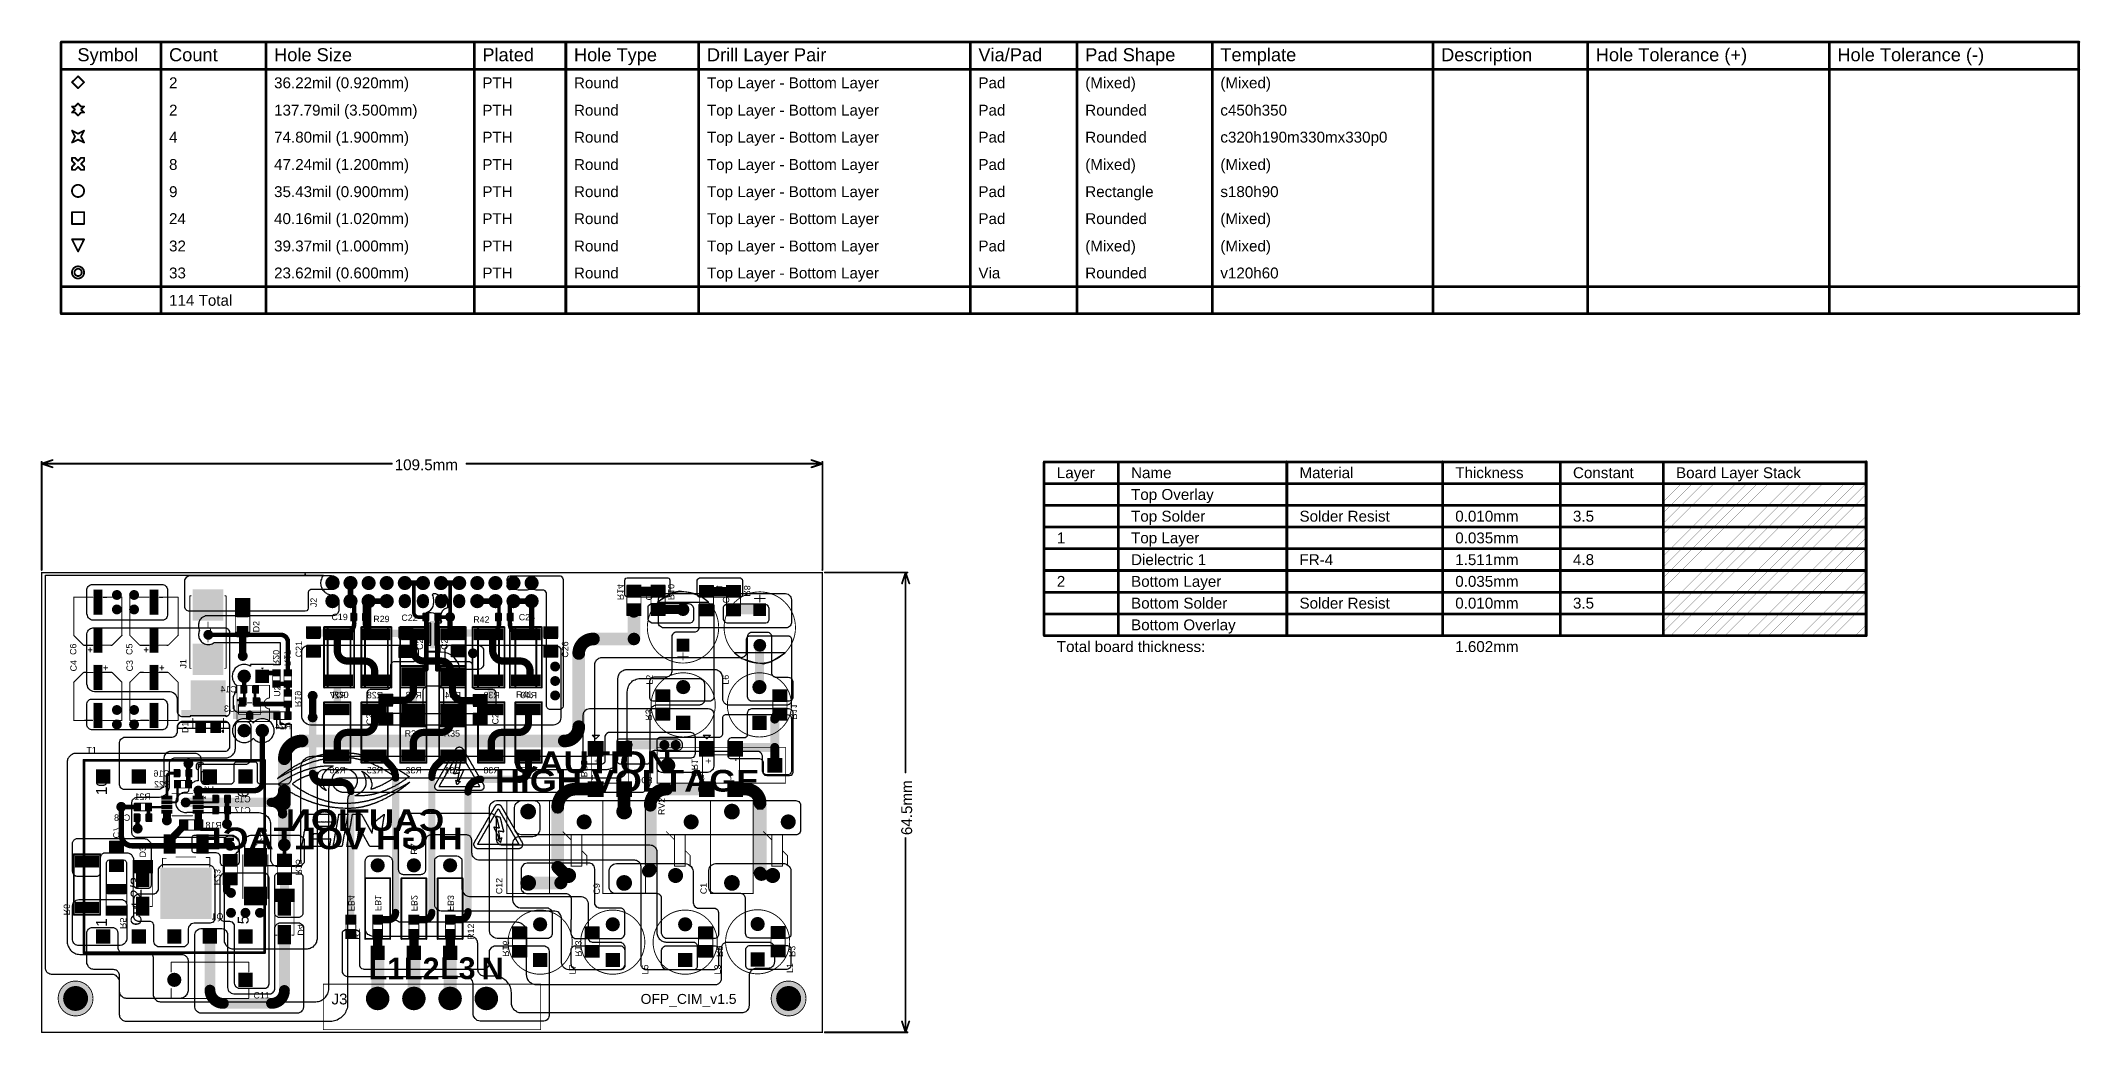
# Model space of a CAD drawing. Header units: inches. Extents: x 0 to 11.3, y 0 to 5.5.
import ezdxf

# ---------------------------------------------------------------- set-up
doc = ezdxf.new("R2010")
doc.units = ezdxf.units.IN
doc.header["$MEASUREMENT"] = 0
for name, color, linetype in [('Board Outline', 216, 'Continuous'), ('Bottom Layer', 5, 'Continuous'), ('Bottom Overlay', 54, 'Continuous'), ('Bottom Paste', 16, 'Continuous'), ('Bottom Solder', 6, 'Continuous'), ('Dimension', 6, 'Continuous'), ('Drill Drawing', 1, 'Continuous'), ('Fabrication', 76, 'Continuous'), ('Multi-Layer', 9, 'Continuous'), ('Pad Holes', 156, 'Continuous'), ('Top Layer', 1, 'Continuous'), ('Top Overlay', 2, 'Continuous'), ('Top Paste', 8, 'Continuous'), ('Top Solder', 216, 'Continuous'), ('Via Holes', 16, 'Continuous')]:
    doc.layers.add(name, color=color, linetype=linetype)
doc.styles.add('Arial', font='', dxfattribs={"height": 0.2})
doc.styles.add('Arial Black', font='', dxfattribs={"height": 0.2})
doc.styles.add('Arial_Bold', font='', dxfattribs={"height": 0.2})
doc.styles.get('Arial').set_extended_font_data('Arial')
doc.styles.get('Arial Black').set_extended_font_data('Arial Black')
doc.styles.get('Arial_Bold').set_extended_font_data('Arial', bold=True)

msp = doc.modelspace()

# ---------------------------------------------------------------- texts
at = {"layer": 'Bottom Overlay', "text_generation_flag": 2}
for s, height, rotation, style, p in [('R14', 0.035, 270, 'Arial', (3.188, 2.396)), ('R10', 0.035, 270, 'Arial', (3.468, 2.396)), ('R4', 0.035, 270, 'Arial', (3.733, 2.416)), ('R8', 0.035, 270, 'Arial', (3.888, 2.416)), ('R20', 0.035, 270, 'Arial', (1.287, 2.032)), ('R17', 0.035, 270, 'Arial', (1.349, 2.032)), ('R19', 0.035, 270, 'Arial', (1.408, 1.806)), ('R11', 0.035, 270, 'Arial', (4.146, 1.736)), ('R3', 0.035, 270, 'Arial', (3.344, 1.732)), ('BR2', 0.035, 270, 'Arial', (2.988, 1.418)), ('BR1', 0.035, 270, 'Arial', (3.598, 1.424)), ('CAUTION', 0.12, 360, 'Arial Black', (2.232, 1.122)), ('C7', 0.035, 270, 'Arial', (0.404, 1.081)), ('HIGH VOLTAGE', 0.12, 360, 'Arial Black', (2.335, 1.021)), ('C13', 0.035, 270, 'Arial', (1.217, 1.048)), ('D3', 0.035, 270, 'Arial', (0.55, 0.976)), ('R23', 0.035, 270, 'Arial', (0.962, 0.822)), ('R15', 0.035, 270, 'Arial', (1.413, 0.876)), ('R6', 0.035, 270, 'Arial', (0.131, 0.656)), ('FB4', 0.035, 270, 'Arial', (1.703, 0.678)), ('FB1', 0.035, 270, 'Arial', (1.85, 0.679)), ('FB2', 0.035, 270, 'Arial', (2.05, 0.678)), ('FB3', 0.035, 270, 'Arial', (2.251, 0.678)), ('R5', 0.035, 270, 'Arial', (0.442, 0.581)), ('D4', 0.035, 270, 'Arial', (1.424, 0.544)), ('R16', 0.035, 270, 'Arial', (2.556, 0.427)), ('R13', 0.035, 270, 'Arial', (2.956, 0.427)), ('R9', 0.035, 270, 'Arial', (3.737, 0.426)), ('R2', 0.035, 270, 'Arial', (4.136, 0.426))]:
    msp.add_text(s, height=height, rotation=rotation, dxfattribs=dict(at, style=style)).set_placement(p)
at = {"layer": 'Bottom Overlay', "style": 'Arial', "text_generation_flag": 2}
for s, p in [('C14', (1.087, 1.887)), ('U3', (1.079, 1.78)), ('R27', (1.689, 1.855)), ('R28', (1.895, 1.855)), ('R33', (2.109, 1.855)), ('R34', (2.325, 1.855)), ('R39', (2.539, 1.855)), ('R40', (2.745, 1.855)), ('R24', (1.387, 1.684)), ('R26', (1.689, 1.44)), ('R25', (1.895, 1.44)), ('R32', (2.109, 1.44)), ('R31', (2.324, 1.44)), ('R38', (2.539, 1.44)), ('R37', (2.745, 1.44)), ('C16', (0.717, 1.422)), ('R22', (0.72, 1.363)), ('U1', (0.961, 1.334)), ('R21', (0.612, 1.294)), ('C15', (1.164, 1.28)), ('C17', (1.164, 1.219)), ('C18', (0.499, 1.178)), ('R18', (1.004, 1.137)), ('Q1', (1.013, 0.633))]:
    msp.add_text(s, height=0.035, dxfattribs=at).set_placement(p)
at = {"layer": 'Dimension', "style": 'Arial'}
msp.add_text('109.5mm', height=0.06, dxfattribs=at).set_placement((1.959, 3.114))
msp.add_text('64.5mm', height=0.06, rotation=90, dxfattribs=at).set_placement((4.816, 1.099))
at = {"layer": 'Drill Drawing', "style": 'Arial'}
for s, height, p in [('Symbol', 0.072, (0.207, 5.372)), ('Count', 0.072, (0.713, 5.372)), ('Hole Size', 0.072, (1.293, 5.372)), ('Plated', 0.072, (2.443, 5.372)), ('Hole Type', 0.072, (2.949, 5.372)), ('Drill Layer Pair', 0.072, (3.683, 5.372)), ('Via/Pad', 0.072, (5.182, 5.372)), ('Pad Shape', 0.072, (5.772, 5.372)), ('Template', 0.072, (6.518, 5.372)), ('Description', 0.072, (7.737, 5.372)), ('Hole Tolerance (+)', 0.072, (8.591, 5.372)), ('Hole Tolerance (-)', 0.072, (9.925, 5.372)), ('2', 0.06, (0.713, 5.223)), ('36.22mil (0.920mm)', 0.06, (1.293, 5.223)), ('PTH', 0.06, (2.443, 5.223)), ('Round', 0.06, (2.949, 5.223)), ('Top Layer - Bottom Layer', 0.06, (3.683, 5.223)), ('Pad', 0.06, (5.182, 5.223)), ('(Mixed)', 0.06, (5.772, 5.223)), ('(Mixed)', 0.06, (6.518, 5.223)), ('2', 0.06, (0.713, 5.072)), ('137.79mil (3.500mm)', 0.06, (1.293, 5.072)), ('PTH', 0.06, (2.443, 5.072)), ('Round', 0.06, (2.949, 5.072)), ('Top Layer - Bottom Layer', 0.06, (3.683, 5.072)), ('Pad', 0.06, (5.182, 5.072)), ('Rounded', 0.06, (5.772, 5.072)), ('c450h350', 0.06, (6.518, 5.072)), ('4', 0.06, (0.713, 4.923)), ('74.80mil (1.900mm)', 0.06, (1.293, 4.923)), ('PTH', 0.06, (2.443, 4.923)), ('Round', 0.06, (2.949, 4.923)), ('Top Layer - Bottom Layer', 0.06, (3.683, 4.923)), ('Pad', 0.06, (5.182, 4.923)), ('Rounded', 0.06, (5.772, 4.923)), ('c320h190m330mx330p0', 0.06, (6.518, 4.923)), ('8', 0.06, (0.713, 4.772)), ('47.24mil (1.200mm)', 0.06, (1.293, 4.772)), ('PTH', 0.06, (2.443, 4.772)), ('Round', 0.06, (2.949, 4.772)), ('Top Layer - Bottom Layer', 0.06, (3.683, 4.772)), ('Pad', 0.06, (5.182, 4.772)), ('(Mixed)', 0.06, (5.772, 4.772)), ('(Mixed)', 0.06, (6.518, 4.772)), ('9', 0.06, (0.713, 4.622)), ('35.43mil (0.900mm)', 0.06, (1.293, 4.622)), ('PTH', 0.06, (2.443, 4.622)), ('Round', 0.06, (2.949, 4.622)), ('Top Layer - Bottom Layer', 0.06, (3.683, 4.622)), ('Pad', 0.06, (5.182, 4.622)), ('Rectangle', 0.06, (5.772, 4.622)), ('s180h90', 0.06, (6.518, 4.622)), ('24', 0.06, (0.713, 4.473)), ('40.16mil (1.020mm)', 0.06, (1.293, 4.473)), ('PTH', 0.06, (2.443, 4.473)), ('Round', 0.06, (2.949, 4.473)), ('Top Layer - Bottom Layer', 0.06, (3.683, 4.473)), ('Pad', 0.06, (5.182, 4.473)), ('Rounded', 0.06, (5.772, 4.473)), ('(Mixed)', 0.06, (6.518, 4.473)), ('32', 0.06, (0.713, 4.322)), ('39.37mil (1.000mm)', 0.06, (1.293, 4.322)), ('PTH', 0.06, (2.443, 4.322)), ('Round', 0.06, (2.949, 4.322)), ('Top Layer - Bottom Layer', 0.06, (3.683, 4.322)), ('Pad', 0.06, (5.182, 4.322)), ('(Mixed)', 0.06, (5.772, 4.322)), ('(Mixed)', 0.06, (6.518, 4.322)), ('33', 0.06, (0.713, 4.173)), ('23.62mil (0.600mm)', 0.06, (1.293, 4.173)), ('PTH', 0.06, (2.443, 4.173)), ('Round', 0.06, (2.949, 4.173)), ('Top Layer - Bottom Layer', 0.06, (3.683, 4.173)), ('Via', 0.06, (5.182, 4.173)), ('Rounded', 0.06, (5.772, 4.173)), ('v120h60', 0.06, (6.518, 4.173)), ('114 Total', 0.06, (0.713, 4.022))]:
    msp.add_text(s, height=height, dxfattribs=at).set_placement(p)
at = {"layer": 'Fabrication', "style": 'Arial'}
for s, p in [('Layer', (5.615, 3.07)), ('Name', (6.025, 3.07)), ('Material', (6.955, 3.07)), ('Thickness', (7.815, 3.07)), ('Constant', (8.465, 3.07)), ('Board Layer Stack', (9.034, 3.07)), ('Top Overlay', (6.025, 2.95)), ('Top Solder', (6.025, 2.83)), ('Solder Resist', (6.955, 2.83)), ('0.010mm', (7.815, 2.83)), ('3.5', (8.465, 2.83)), ('1', (5.615, 2.71)), ('Top Layer', (6.025, 2.71)), ('0.035mm', (7.815, 2.71)), ('Dielectric 1', (6.025, 2.59)), ('FR-4', (6.955, 2.59)), ('1.511mm', (7.815, 2.59)), ('4.8', (8.465, 2.59)), ('2', (5.615, 2.47)), ('Bottom Layer', (6.025, 2.47)), ('0.035mm', (7.815, 2.47)), ('Bottom Solder', (6.025, 2.35)), ('Solder Resist', (6.955, 2.35)), ('0.010mm', (7.815, 2.35)), ('3.5', (8.465, 2.35)), ('Bottom Overlay', (6.025, 2.23)), ('Total board thickness:', (5.615, 2.11)), ('1.602mm', (7.815, 2.11))]:
    msp.add_text(s, height=0.06, dxfattribs=at).set_placement(p)
at = {"layer": 'Top Overlay'}
for s, height, rotation, style, p in [('J2', 0.035, 90, 'Arial', (1.529, 2.358)), ('C2', 0.035, 90, 'Arial', (3.381, 2.395)), ('C10', 0.035, 90, 'Arial', (3.806, 2.379)), ('D2', 0.035, 90, 'Arial', (1.212, 2.219)), ('C6', 0.035, 90, 'Arial', (0.201, 2.094)), ('C5', 0.035, 90, 'Arial', (0.511, 2.094)), ('C21', 0.035, 90, 'Arial', (1.447, 2.081)), ('C20', 0.035, 90, 'Arial', (2.115, 2.122)), ('C27', 0.035, 90, 'Arial', (2.251, 2.122)), ('C26', 0.035, 90, 'Arial', (2.917, 2.079)), ('C4', 0.035, 90, 'Arial', (0.203, 2.003)), ('C3', 0.035, 90, 'Arial', (0.513, 2.003)), ('J1', 0.035, 90, 'Arial', (0.809, 2.019)), ('U2', 0.035, 90, 'Arial', (1.327, 1.863)), ('L2', 0.035, 90, 'Arial', (3.383, 1.93)), ('L6', 0.035, 90, 'Arial', (3.804, 1.93)), ('D1', 0.035, 90, 'Arial', (0.819, 1.663)), ('C24', 0.035, 90, 'Arial', (1.838, 1.707)), ('C23', 0.035, 90, 'Arial', (2.532, 1.71)), ('CAUTION', 0.12, 360, 'Arial Black', (2.615, 1.441)), ('HIGH VOLTAGE', 0.12, 360, 'Arial Black', (2.513, 1.339)), ('RV3', 0.035, 90, 'Arial', (2.875, 1.216)), ('RV2', 0.035, 90, 'Arial', (3.45, 1.21)), ('RV1', 0.035, 90, 'Arial', (3.995, 1.235)), ('R7', 0.035, 90, 'Arial', (2.083, 0.991)), ('C12', 0.035, 90, 'Arial', (2.553, 0.773)), ('C9', 0.035, 90, 'Arial', (3.092, 0.771)), ('C1', 0.035, 90, 'Arial', (3.682, 0.773)), ('R1', 0.035, 90, 'Arial', (1.767, 0.522)), ('R12', 0.035, 90, 'Arial', (2.397, 0.521)), ('L1', 0.12, 360, 'Arial_Bold', (1.815, 0.302)), ('L2', 0.12, 360, 'Arial_Bold', (2.011, 0.302)), ('L3', 0.12, 360, 'Arial_Bold', (2.21, 0.304)), ('N', 0.12, 360, 'Arial_Bold', (2.439, 0.302)), ('L7', 0.035, 90, 'Arial', (2.959, 0.33)), ('L5', 0.035, 90, 'Arial', (3.359, 0.33)), ('L3', 0.035, 90, 'Arial', (3.759, 0.33)), ('L1', 0.035, 90, 'Arial', (4.159, 0.338)), ('OFP_CIM_v1.5', 0.055, 360, 'Arial', (3.317, 0.167))]:
    msp.add_text(s, height=height, rotation=rotation, dxfattribs=dict(at, style=style)).set_placement(p)
at = {"layer": 'Top Overlay', "style": 'Arial'}
for s, height, p in [('C19', 0.035, (1.61, 2.286)), ('R29', 0.035, (1.841, 2.275)), ('C22', 0.035, (1.996, 2.282)), ('R42', 0.035, (2.393, 2.272)), ('C25', 0.035, (2.644, 2.285)), ('R30', 0.035, (1.615, 1.856)), ('R41', 0.035, (2.629, 1.858)), ('T1', 0.035, (0.257, 1.551)), ('R36', 0.035, (2.014, 1.643)), ('R35', 0.035, (2.23, 1.643)), ('C8', 0.035, (3.32, 1.385)), ('C11', 0.035, (1.179, 0.197)), ('J3', 0.06, (1.61, 0.164))]:
    msp.add_text(s, height=height, dxfattribs=at).set_placement(p)

# ---------------------------------------------------------------- blocks, each defined once
blk = doc.blocks.new('DB2ERM_5_08_4P_GN_1')
at = {"layer": 'Bottom Layer'}
h = blk.add_hatch(color=5, dxfattribs=at)
edge = h.paths.add_edge_path()
edge.add_arc((-0.3, 0), 0.063, 0, 360)
h = blk.add_hatch(color=5, dxfattribs=at)
edge = h.paths.add_edge_path()
edge.add_arc((-0.1, 0), 0.063, 0, 360)
h = blk.add_hatch(color=5, dxfattribs=at)
edge = h.paths.add_edge_path()
edge.add_arc((0.1, 0), 0.063, 0, 360)
h = blk.add_hatch(color=5, dxfattribs=at)
edge = h.paths.add_edge_path()
edge.add_arc((0.3, 0), 0.063, 0, 360)
at = {"layer": 'Bottom Solder'}
h = blk.add_hatch(color=6, dxfattribs=at)
edge = h.paths.add_edge_path()
edge.add_arc((-0.3, 0), 0.065, 0, 360)
h = blk.add_hatch(color=6, dxfattribs=at)
edge = h.paths.add_edge_path()
edge.add_arc((-0.1, 0), 0.065, 0, 360)
h = blk.add_hatch(color=6, dxfattribs=at)
edge = h.paths.add_edge_path()
edge.add_arc((0.1, 0), 0.065, 0, 360)
h = blk.add_hatch(color=6, dxfattribs=at)
edge = h.paths.add_edge_path()
edge.add_arc((0.3, 0), 0.065, 0, 360)
at = {"layer": 'Multi-Layer'}
h = blk.add_hatch(color=9, dxfattribs=at)
edge = h.paths.add_edge_path()
edge.add_arc((-0.3, 0), 0.063, 0, 360)
h = blk.add_hatch(color=9, dxfattribs=at)
edge = h.paths.add_edge_path()
edge.add_arc((-0.1, 0), 0.063, 0, 360)
h = blk.add_hatch(color=9, dxfattribs=at)
edge = h.paths.add_edge_path()
edge.add_arc((0.1, 0), 0.063, 0, 360)
h = blk.add_hatch(color=9, dxfattribs=at)
edge = h.paths.add_edge_path()
edge.add_arc((0.3, 0), 0.063, 0, 360)
at = {"layer": 'Pad Holes'}
h = blk.add_hatch(color=7, dxfattribs=at)
edge = h.paths.add_edge_path()
edge.add_arc((-0.3, 0), 0.0374, 0, 360)
h = blk.add_hatch(color=7, dxfattribs=at)
edge = h.paths.add_edge_path()
edge.add_arc((-0.1, 0), 0.0374, 0, 360)
h = blk.add_hatch(color=7, dxfattribs=at)
edge = h.paths.add_edge_path()
edge.add_arc((0.1, 0), 0.0374, 0, 360)
h = blk.add_hatch(color=7, dxfattribs=at)
edge = h.paths.add_edge_path()
edge.add_arc((0.3, 0), 0.0374, 0, 360)
at = {"layer": 'Top Layer'}
h = blk.add_hatch(color=1, dxfattribs=at)
edge = h.paths.add_edge_path()
edge.add_arc((-0.3, 0), 0.063, 0, 360)
h = blk.add_hatch(color=1, dxfattribs=at)
edge = h.paths.add_edge_path()
edge.add_arc((-0.1, 0), 0.063, 0, 360)
h = blk.add_hatch(color=1, dxfattribs=at)
edge = h.paths.add_edge_path()
edge.add_arc((0.1, 0), 0.063, 0, 360)
h = blk.add_hatch(color=1, dxfattribs=at)
edge = h.paths.add_edge_path()
edge.add_arc((0.3, 0), 0.063, 0, 360)
at = {"layer": 'Top Solder'}
h = blk.add_hatch(color=216, dxfattribs=at)
edge = h.paths.add_edge_path()
edge.add_arc((-0.3, 0), 0.065, 0, 360)
h = blk.add_hatch(color=216, dxfattribs=at)
edge = h.paths.add_edge_path()
edge.add_arc((-0.1, 0), 0.065, 0, 360)
h = blk.add_hatch(color=216, dxfattribs=at)
edge = h.paths.add_edge_path()
edge.add_arc((0.1, 0), 0.065, 0, 360)
h = blk.add_hatch(color=216, dxfattribs=at)
edge = h.paths.add_edge_path()
edge.add_arc((0.3, 0), 0.065, 0, 360)
at = {"layer": 'Top Overlay', "const_width": 0.005}
for points in [[(-0.6, 0.079), (0.6, 0.079)], [(-0.6, -0.172), (-0.6, 0.079)], [(0.6, -0.172), (0.6, 0.079)], [(-0.6, -0.172), (0.6, -0.172)]]:
    blk.add_lwpolyline(points, dxfattribs=at)
at = {"layer": 'Top Overlay', "const_width": 0.0025}
for points in [[(-0.601, 0.079, 1), (-0.599, 0.079, 1)], [(-0.601, 0.079, 1), (-0.599, 0.079, 1)], [(0.599, 0.079, 1), (0.601, 0.079, 1)], [(0.599, 0.079, 1), (0.601, 0.079, 1)], [(-0.601, -0.172, 1), (-0.599, -0.172, 1)], [(-0.601, -0.172, 1), (-0.599, -0.172, 1)], [(0.599, -0.172, 1), (0.601, -0.172, 1)], [(0.599, -0.172, 1), (0.601, -0.172, 1)]]:
    blk.add_lwpolyline(points, format="xyb", close=True, dxfattribs=at)
blk = doc.blocks.new('FTEFD25_037_2')
at = {"layer": 'Bottom Layer'}
for points in [[(-0.407, 0.358), (-0.478, 0.358), (-0.478, 0.429), (-0.407, 0.429)], [(0.478, 0.358), (0.407, 0.358), (0.407, 0.429), (0.478, 0.429)], [(-0.407, 0.161), (-0.478, 0.161), (-0.478, 0.232), (-0.407, 0.232)], [(0.478, 0.161), (0.407, 0.161), (0.407, 0.232), (0.478, 0.232)], [(-0.407, -0.035), (-0.478, -0.035), (-0.478, 0.035), (-0.407, 0.035)], [(-0.407, -0.232), (-0.478, -0.232), (-0.478, -0.161), (-0.407, -0.161)], [(0.478, -0.232), (0.407, -0.232), (0.407, -0.161), (0.478, -0.161)], [(-0.407, -0.429), (-0.478, -0.429), (-0.478, -0.358), (-0.407, -0.358)], [(0.478, -0.429), (0.407, -0.429), (0.407, -0.358), (0.478, -0.358)]]:
    blk.add_hatch(color=5, dxfattribs=at).paths.add_polyline_path(points)
at = {"layer": 'Bottom Solder'}
for points in [[(-0.403, 0.354), (-0.482, 0.354), (-0.482, 0.433), (-0.403, 0.433)], [(0.482, 0.354), (0.403, 0.354), (0.403, 0.433), (0.482, 0.433)], [(-0.403, 0.157), (-0.482, 0.157), (-0.482, 0.236), (-0.403, 0.236)], [(0.482, 0.157), (0.403, 0.157), (0.403, 0.236), (0.482, 0.236)], [(-0.403, -0.039), (-0.482, -0.039), (-0.482, 0.039), (-0.403, 0.039)], [(-0.403, -0.236), (-0.482, -0.236), (-0.482, -0.157), (-0.403, -0.157)], [(0.482, -0.236), (0.403, -0.236), (0.403, -0.157), (0.482, -0.157)], [(-0.403, -0.433), (-0.482, -0.433), (-0.482, -0.354), (-0.403, -0.354)], [(0.482, -0.433), (0.403, -0.433), (0.403, -0.354), (0.482, -0.354)]]:
    blk.add_hatch(color=6, dxfattribs=at).paths.add_polyline_path(points)
at = {"layer": 'Multi-Layer'}
for points in [[(-0.407, 0.358), (-0.478, 0.358), (-0.478, 0.429), (-0.407, 0.429)], [(0.478, 0.358), (0.407, 0.358), (0.407, 0.429), (0.478, 0.429)], [(-0.407, 0.161), (-0.478, 0.161), (-0.478, 0.232), (-0.407, 0.232)], [(0.478, 0.161), (0.407, 0.161), (0.407, 0.232), (0.478, 0.232)], [(-0.407, -0.035), (-0.478, -0.035), (-0.478, 0.035), (-0.407, 0.035)], [(-0.407, -0.232), (-0.478, -0.232), (-0.478, -0.161), (-0.407, -0.161)], [(0.478, -0.232), (0.407, -0.232), (0.407, -0.161), (0.478, -0.161)], [(-0.407, -0.429), (-0.478, -0.429), (-0.478, -0.358), (-0.407, -0.358)], [(0.478, -0.429), (0.407, -0.429), (0.407, -0.358), (0.478, -0.358)]]:
    blk.add_hatch(color=9, dxfattribs=at).paths.add_polyline_path(points)
at = {"layer": 'Pad Holes'}
h = blk.add_hatch(color=7, dxfattribs=at)
edge = h.paths.add_edge_path()
edge.add_arc((-0.443, 0.394), 0.0177, 0, 360)
h = blk.add_hatch(color=7, dxfattribs=at)
edge = h.paths.add_edge_path()
edge.add_arc((0.443, 0.394), 0.0177, 0, 360)
h = blk.add_hatch(color=7, dxfattribs=at)
edge = h.paths.add_edge_path()
edge.add_arc((-0.443, 0.197), 0.0177, 0, 360)
h = blk.add_hatch(color=7, dxfattribs=at)
edge = h.paths.add_edge_path()
edge.add_arc((0.443, 0.197), 0.0177, 0, 360)
h = blk.add_hatch(color=7, dxfattribs=at)
edge = h.paths.add_edge_path()
edge.add_arc((-0.443, 0), 0.0177, 0, 360)
h = blk.add_hatch(color=7, dxfattribs=at)
edge = h.paths.add_edge_path()
edge.add_arc((-0.443, -0.197), 0.0177, 0, 360)
h = blk.add_hatch(color=7, dxfattribs=at)
edge = h.paths.add_edge_path()
edge.add_arc((0.443, -0.197), 0.0177, 0, 360)
h = blk.add_hatch(color=7, dxfattribs=at)
edge = h.paths.add_edge_path()
edge.add_arc((-0.443, -0.394), 0.0177, 0, 360)
h = blk.add_hatch(color=7, dxfattribs=at)
edge = h.paths.add_edge_path()
edge.add_arc((0.443, -0.394), 0.0177, 0, 360)
at = {"layer": 'Top Layer'}
for points in [[(-0.407, 0.358), (-0.478, 0.358), (-0.478, 0.429), (-0.407, 0.429)], [(0.478, 0.358), (0.407, 0.358), (0.407, 0.429), (0.478, 0.429)], [(-0.407, 0.161), (-0.478, 0.161), (-0.478, 0.232), (-0.407, 0.232)], [(0.478, 0.161), (0.407, 0.161), (0.407, 0.232), (0.478, 0.232)], [(-0.407, -0.035), (-0.478, -0.035), (-0.478, 0.035), (-0.407, 0.035)], [(-0.407, -0.232), (-0.478, -0.232), (-0.478, -0.161), (-0.407, -0.161)], [(0.478, -0.232), (0.407, -0.232), (0.407, -0.161), (0.478, -0.161)], [(-0.407, -0.429), (-0.478, -0.429), (-0.478, -0.358), (-0.407, -0.358)], [(0.478, -0.429), (0.407, -0.429), (0.407, -0.358), (0.478, -0.358)]]:
    blk.add_hatch(color=1, dxfattribs=at).paths.add_polyline_path(points)
at = {"layer": 'Top Solder'}
for points in [[(-0.403, 0.354), (-0.482, 0.354), (-0.482, 0.433), (-0.403, 0.433)], [(0.482, 0.354), (0.403, 0.354), (0.403, 0.433), (0.482, 0.433)], [(-0.403, 0.157), (-0.482, 0.157), (-0.482, 0.236), (-0.403, 0.236)], [(0.482, 0.157), (0.403, 0.157), (0.403, 0.236), (0.482, 0.236)], [(-0.403, -0.039), (-0.482, -0.039), (-0.482, 0.039), (-0.403, 0.039)], [(-0.403, -0.236), (-0.482, -0.236), (-0.482, -0.157), (-0.403, -0.157)], [(0.482, -0.236), (0.403, -0.236), (0.403, -0.157), (0.482, -0.157)], [(-0.403, -0.433), (-0.482, -0.433), (-0.482, -0.354), (-0.403, -0.354)], [(0.482, -0.433), (0.403, -0.433), (0.403, -0.354), (0.482, -0.354)]]:
    blk.add_hatch(color=216, dxfattribs=at).paths.add_polyline_path(points)
at = {"layer": 'Top Overlay', "style": 'Arial'}
for s, p in [('1', (-0.388, 0.372)), ('10', (0.339, 0.372)), ('Cut 2/3', (-0.382, 0.181)), ('5', (-0.374, -0.41)), ('6', (0.326, -0.41))]:
    blk.add_text(s, height=0.06, dxfattribs=at).set_placement(p)
blk = doc.blocks.new('I___0805_B_3')
at = {"layer": 'Bottom Layer'}
for points in [[(-0.063, 0.026), (-0.016, 0.026), (-0.016, -0.026), (-0.063, -0.026)], [(0.016, 0.026), (0.063, 0.026), (0.063, -0.026), (0.016, -0.026)]]:
    blk.add_hatch(color=5, dxfattribs=at).paths.add_polyline_path(points)
at = {"layer": 'Bottom Paste'}
for points in [[(-0.063, 0.026), (-0.016, 0.026), (-0.016, -0.026), (-0.063, -0.026)], [(0.016, 0.026), (0.063, 0.026), (0.063, -0.026), (0.016, -0.026)]]:
    blk.add_hatch(color=16, dxfattribs=at).paths.add_polyline_path(points)
at = {"layer": 'Bottom Solder'}
for points in [[(-0.067, 0.03), (-0.012, 0.03), (-0.012, -0.03), (-0.067, -0.03)], [(0.012, 0.03), (0.067, 0.03), (0.067, -0.03), (0.012, -0.03)]]:
    blk.add_hatch(color=6, dxfattribs=at).paths.add_polyline_path(points)
at = {"layer": 'Bottom Overlay', "const_width": 0.005}
for points in [[(-0.01, 0.027), (0.01, 0.027)], [(-0.01, -0.027), (0.01, -0.027)]]:
    blk.add_lwpolyline(points, dxfattribs=at)
at = {"layer": 'Bottom Overlay', "const_width": 0.0025}
for points in [[(-0.011, 0.027, 1), (-0.009, 0.027, 1)], [(0.009, 0.027, 1), (0.011, 0.027, 1)], [(-0.011, -0.027, 1), (-0.009, -0.027, 1)], [(0.009, -0.027, 1), (0.011, -0.027, 1)]]:
    blk.add_lwpolyline(points, format="xyb", close=True, dxfattribs=at)
blk = doc.blocks.new('I___0805_B_4')
at = {"layer": 'Bottom Layer'}
for points in [[(-0.063, 0.026), (-0.016, 0.026), (-0.016, -0.026), (-0.063, -0.026)], [(0.016, 0.026), (0.063, 0.026), (0.063, -0.026), (0.016, -0.026)]]:
    blk.add_hatch(color=5, dxfattribs=at).paths.add_polyline_path(points)
at = {"layer": 'Bottom Paste'}
for points in [[(-0.063, 0.026), (-0.016, 0.026), (-0.016, -0.026), (-0.063, -0.026)], [(0.016, 0.026), (0.063, 0.026), (0.063, -0.026), (0.016, -0.026)]]:
    blk.add_hatch(color=16, dxfattribs=at).paths.add_polyline_path(points)
at = {"layer": 'Bottom Solder'}
for points in [[(-0.067, 0.03), (-0.012, 0.03), (-0.012, -0.03), (-0.067, -0.03)], [(0.012, 0.03), (0.067, 0.03), (0.067, -0.03), (0.012, -0.03)]]:
    blk.add_hatch(color=6, dxfattribs=at).paths.add_polyline_path(points)
at = {"layer": 'Bottom Overlay', "const_width": 0.005}
for points in [[(-0.01, 0.027), (0.01, 0.027)], [(-0.01, -0.027), (0.01, -0.027)]]:
    blk.add_lwpolyline(points, dxfattribs=at)
at = {"layer": 'Bottom Overlay', "const_width": 0.0025}
for points in [[(-0.011, 0.027, 1), (-0.009, 0.027, 1)], [(0.009, 0.027, 1), (0.011, 0.027, 1)], [(-0.011, -0.027, 1), (-0.009, -0.027, 1)], [(0.009, -0.027, 1), (0.011, -0.027, 1)]]:
    blk.add_lwpolyline(points, format="xyb", close=True, dxfattribs=at)
blk = doc.blocks.new('I___0805_B_5')
at = {"layer": 'Bottom Layer'}
for points in [[(-0.063, 0.026), (-0.016, 0.026), (-0.016, -0.026), (-0.063, -0.026)], [(0.016, 0.026), (0.063, 0.026), (0.063, -0.026), (0.016, -0.026)]]:
    blk.add_hatch(color=5, dxfattribs=at).paths.add_polyline_path(points)
at = {"layer": 'Bottom Paste'}
for points in [[(-0.063, 0.026), (-0.016, 0.026), (-0.016, -0.026), (-0.063, -0.026)], [(0.016, 0.026), (0.063, 0.026), (0.063, -0.026), (0.016, -0.026)]]:
    blk.add_hatch(color=16, dxfattribs=at).paths.add_polyline_path(points)
at = {"layer": 'Bottom Solder'}
for points in [[(-0.067, 0.03), (-0.012, 0.03), (-0.012, -0.03), (-0.067, -0.03)], [(0.012, 0.03), (0.067, 0.03), (0.067, -0.03), (0.012, -0.03)]]:
    blk.add_hatch(color=6, dxfattribs=at).paths.add_polyline_path(points)
at = {"layer": 'Bottom Overlay', "const_width": 0.005}
for points in [[(-0.01, 0.027), (0.01, 0.027)], [(-0.01, -0.027), (0.01, -0.027)]]:
    blk.add_lwpolyline(points, dxfattribs=at)
at = {"layer": 'Bottom Overlay', "const_width": 0.0025}
for points in [[(-0.011, 0.027, 1), (-0.009, 0.027, 1)], [(0.009, 0.027, 1), (0.011, 0.027, 1)], [(-0.011, -0.027, 1), (-0.009, -0.027, 1)], [(0.009, -0.027, 1), (0.011, -0.027, 1)]]:
    blk.add_lwpolyline(points, format="xyb", close=True, dxfattribs=at)
blk = doc.blocks.new('I___0805_B_6')
at = {"layer": 'Bottom Layer'}
for points in [[(-0.063, 0.026), (-0.016, 0.026), (-0.016, -0.026), (-0.063, -0.026)], [(0.016, 0.026), (0.063, 0.026), (0.063, -0.026), (0.016, -0.026)]]:
    blk.add_hatch(color=5, dxfattribs=at).paths.add_polyline_path(points)
at = {"layer": 'Bottom Paste'}
for points in [[(-0.063, 0.026), (-0.016, 0.026), (-0.016, -0.026), (-0.063, -0.026)], [(0.016, 0.026), (0.063, 0.026), (0.063, -0.026), (0.016, -0.026)]]:
    blk.add_hatch(color=16, dxfattribs=at).paths.add_polyline_path(points)
at = {"layer": 'Bottom Solder'}
for points in [[(-0.067, 0.03), (-0.012, 0.03), (-0.012, -0.03), (-0.067, -0.03)], [(0.012, 0.03), (0.067, 0.03), (0.067, -0.03), (0.012, -0.03)]]:
    blk.add_hatch(color=6, dxfattribs=at).paths.add_polyline_path(points)
at = {"layer": 'Bottom Overlay', "const_width": 0.005}
for points in [[(-0.01, 0.027), (0.01, 0.027)], [(-0.01, -0.027), (0.01, -0.027)]]:
    blk.add_lwpolyline(points, dxfattribs=at)
at = {"layer": 'Bottom Overlay', "const_width": 0.0025}
for points in [[(-0.011, 0.027, 1), (-0.009, 0.027, 1)], [(0.009, 0.027, 1), (0.011, 0.027, 1)], [(-0.011, -0.027, 1), (-0.009, -0.027, 1)], [(0.009, -0.027, 1), (0.011, -0.027, 1)]]:
    blk.add_lwpolyline(points, format="xyb", close=True, dxfattribs=at)
blk = doc.blocks.new('SFH11_PBPC_D12_RA_BK_7')
at = {"layer": 'Bottom Layer'}
h = blk.add_hatch(color=5, dxfattribs=at)
edge = h.paths.add_edge_path()
edge.add_arc((-0.55, 0.05), 0.0354, 0, 360)
h = blk.add_hatch(color=5, dxfattribs=at)
edge = h.paths.add_edge_path()
edge.add_arc((-0.45, 0.05), 0.0354, 0, 360)
h = blk.add_hatch(color=5, dxfattribs=at)
edge = h.paths.add_edge_path()
edge.add_arc((-0.35, 0.05), 0.0354, 0, 360)
h = blk.add_hatch(color=5, dxfattribs=at)
edge = h.paths.add_edge_path()
edge.add_arc((-0.25, 0.05), 0.0354, 0, 360)
h = blk.add_hatch(color=5, dxfattribs=at)
edge = h.paths.add_edge_path()
edge.add_arc((-0.15, 0.044), 0.0295, 180, 360)
edge.add_line((-0.12, 0.044), (-0.12, 0.056))
edge.add_arc((-0.15, 0.056), 0.0295, 0, 180)
edge.add_line((-0.18, 0.056), (-0.18, 0.044))
h = blk.add_hatch(color=5, dxfattribs=at)
edge = h.paths.add_edge_path()
edge.add_arc((-0.05, 0.044), 0.0295, 180, 360)
edge.add_line((-0.02, 0.044), (-0.02, 0.056))
edge.add_arc((-0.05, 0.056), 0.0295, 0, 180)
edge.add_line((-0.08, 0.056), (-0.08, 0.044))
h = blk.add_hatch(color=5, dxfattribs=at)
edge = h.paths.add_edge_path()
edge.add_arc((0.05, 0.044), 0.0295, 180, 360)
edge.add_line((0.08, 0.044), (0.08, 0.056))
edge.add_arc((0.05, 0.056), 0.0295, 0, 180)
edge.add_line((0.02, 0.056), (0.02, 0.044))
h = blk.add_hatch(color=5, dxfattribs=at)
edge = h.paths.add_edge_path()
edge.add_arc((0.15, 0.044), 0.0295, 180, 360)
edge.add_line((0.18, 0.044), (0.18, 0.056))
edge.add_arc((0.15, 0.056), 0.0295, 0, 180)
edge.add_line((0.12, 0.056), (0.12, 0.044))
h = blk.add_hatch(color=5, dxfattribs=at)
edge = h.paths.add_edge_path()
edge.add_arc((0.25, 0.05), 0.0354, 0, 360)
h = blk.add_hatch(color=5, dxfattribs=at)
edge = h.paths.add_edge_path()
edge.add_arc((0.35, 0.05), 0.0354, 0, 360)
h = blk.add_hatch(color=5, dxfattribs=at)
edge = h.paths.add_edge_path()
edge.add_arc((0.45, 0.05), 0.0354, 0, 360)
h = blk.add_hatch(color=5, dxfattribs=at)
edge = h.paths.add_edge_path()
edge.add_arc((0.55, 0.05), 0.0354, 0, 360)
h = blk.add_hatch(color=5, dxfattribs=at)
edge = h.paths.add_edge_path()
edge.add_arc((-0.55, -0.05), 0.0354, 0, 360)
h = blk.add_hatch(color=5, dxfattribs=at)
edge = h.paths.add_edge_path()
edge.add_arc((-0.45, -0.05), 0.0354, 0, 360)
h = blk.add_hatch(color=5, dxfattribs=at)
edge = h.paths.add_edge_path()
edge.add_arc((-0.35, -0.05), 0.0354, 0, 360)
h = blk.add_hatch(color=5, dxfattribs=at)
edge = h.paths.add_edge_path()
edge.add_arc((-0.25, -0.05), 0.0354, 0, 360)
h = blk.add_hatch(color=5, dxfattribs=at)
edge = h.paths.add_edge_path()
edge.add_arc((-0.15, -0.05), 0.0354, 0, 360)
h = blk.add_hatch(color=5, dxfattribs=at)
edge = h.paths.add_edge_path()
edge.add_arc((-0.05, -0.05), 0.0354, 0, 360)
h = blk.add_hatch(color=5, dxfattribs=at)
edge = h.paths.add_edge_path()
edge.add_arc((0.05, -0.05), 0.0354, 0, 360)
h = blk.add_hatch(color=5, dxfattribs=at)
edge = h.paths.add_edge_path()
edge.add_arc((0.15, -0.05), 0.0354, 0, 360)
h = blk.add_hatch(color=5, dxfattribs=at)
edge = h.paths.add_edge_path()
edge.add_arc((0.25, -0.05), 0.0354, 0, 360)
h = blk.add_hatch(color=5, dxfattribs=at)
edge = h.paths.add_edge_path()
edge.add_arc((0.35, -0.05), 0.0354, 0, 360)
h = blk.add_hatch(color=5, dxfattribs=at)
edge = h.paths.add_edge_path()
edge.add_arc((0.45, -0.05), 0.0354, 0, 360)
h = blk.add_hatch(color=5, dxfattribs=at)
edge = h.paths.add_edge_path()
edge.add_arc((0.55, -0.05), 0.0354, 0, 360)
at = {"layer": 'Bottom Solder'}
h = blk.add_hatch(color=6, dxfattribs=at)
edge = h.paths.add_edge_path()
edge.add_arc((-0.55, 0.05), 0.0394, 0, 360)
h = blk.add_hatch(color=6, dxfattribs=at)
edge = h.paths.add_edge_path()
edge.add_arc((-0.45, 0.05), 0.0394, 0, 360)
h = blk.add_hatch(color=6, dxfattribs=at)
edge = h.paths.add_edge_path()
edge.add_arc((-0.35, 0.05), 0.0394, 0, 360)
h = blk.add_hatch(color=6, dxfattribs=at)
edge = h.paths.add_edge_path()
edge.add_arc((-0.25, 0.05), 0.0394, 0, 360)
h = blk.add_hatch(color=6, dxfattribs=at)
edge = h.paths.add_edge_path()
edge.add_arc((-0.15, 0.044), 0.0335, 180, 360)
edge.add_line((-0.116, 0.044), (-0.116, 0.056))
edge.add_arc((-0.15, 0.056), 0.0335, 0, 180)
edge.add_line((-0.184, 0.056), (-0.184, 0.044))
h = blk.add_hatch(color=6, dxfattribs=at)
edge = h.paths.add_edge_path()
edge.add_arc((-0.05, 0.044), 0.0335, 180, 360)
edge.add_line((-0.016, 0.044), (-0.016, 0.056))
edge.add_arc((-0.05, 0.056), 0.0335, 0, 180)
edge.add_line((-0.084, 0.056), (-0.084, 0.044))
h = blk.add_hatch(color=6, dxfattribs=at)
edge = h.paths.add_edge_path()
edge.add_arc((0.05, 0.044), 0.0335, 180, 360)
edge.add_line((0.084, 0.044), (0.084, 0.056))
edge.add_arc((0.05, 0.056), 0.0335, 0, 180)
edge.add_line((0.016, 0.056), (0.016, 0.044))
h = blk.add_hatch(color=6, dxfattribs=at)
edge = h.paths.add_edge_path()
edge.add_arc((0.15, 0.044), 0.0335, 180, 360)
edge.add_line((0.184, 0.044), (0.184, 0.056))
edge.add_arc((0.15, 0.056), 0.0335, 0, 180)
edge.add_line((0.116, 0.056), (0.116, 0.044))
h = blk.add_hatch(color=6, dxfattribs=at)
edge = h.paths.add_edge_path()
edge.add_arc((0.25, 0.05), 0.0394, 0, 360)
h = blk.add_hatch(color=6, dxfattribs=at)
edge = h.paths.add_edge_path()
edge.add_arc((0.35, 0.05), 0.0394, 0, 360)
h = blk.add_hatch(color=6, dxfattribs=at)
edge = h.paths.add_edge_path()
edge.add_arc((0.45, 0.05), 0.0394, 0, 360)
h = blk.add_hatch(color=6, dxfattribs=at)
edge = h.paths.add_edge_path()
edge.add_arc((0.55, 0.05), 0.0394, 0, 360)
h = blk.add_hatch(color=6, dxfattribs=at)
edge = h.paths.add_edge_path()
edge.add_arc((-0.55, -0.05), 0.0394, 0, 360)
h = blk.add_hatch(color=6, dxfattribs=at)
edge = h.paths.add_edge_path()
edge.add_arc((-0.45, -0.05), 0.0394, 0, 360)
h = blk.add_hatch(color=6, dxfattribs=at)
edge = h.paths.add_edge_path()
edge.add_arc((-0.35, -0.05), 0.0394, 0, 360)
h = blk.add_hatch(color=6, dxfattribs=at)
edge = h.paths.add_edge_path()
edge.add_arc((-0.25, -0.05), 0.0394, 0, 360)
h = blk.add_hatch(color=6, dxfattribs=at)
edge = h.paths.add_edge_path()
edge.add_arc((-0.15, -0.05), 0.0394, 0, 360)
h = blk.add_hatch(color=6, dxfattribs=at)
edge = h.paths.add_edge_path()
edge.add_arc((-0.05, -0.05), 0.0394, 0, 360)
h = blk.add_hatch(color=6, dxfattribs=at)
edge = h.paths.add_edge_path()
edge.add_arc((0.05, -0.05), 0.0394, 0, 360)
h = blk.add_hatch(color=6, dxfattribs=at)
edge = h.paths.add_edge_path()
edge.add_arc((0.15, -0.05), 0.0394, 0, 360)
h = blk.add_hatch(color=6, dxfattribs=at)
edge = h.paths.add_edge_path()
edge.add_arc((0.25, -0.05), 0.0394, 0, 360)
h = blk.add_hatch(color=6, dxfattribs=at)
edge = h.paths.add_edge_path()
edge.add_arc((0.35, -0.05), 0.0394, 0, 360)
h = blk.add_hatch(color=6, dxfattribs=at)
edge = h.paths.add_edge_path()
edge.add_arc((0.45, -0.05), 0.0394, 0, 360)
h = blk.add_hatch(color=6, dxfattribs=at)
edge = h.paths.add_edge_path()
edge.add_arc((0.55, -0.05), 0.0394, 0, 360)
at = {"layer": 'Multi-Layer'}
h = blk.add_hatch(color=9, dxfattribs=at)
edge = h.paths.add_edge_path()
edge.add_arc((-0.55, 0.05), 0.0354, 0, 360)
h = blk.add_hatch(color=9, dxfattribs=at)
edge = h.paths.add_edge_path()
edge.add_arc((-0.45, 0.05), 0.0354, 0, 360)
h = blk.add_hatch(color=9, dxfattribs=at)
edge = h.paths.add_edge_path()
edge.add_arc((-0.35, 0.05), 0.0354, 0, 360)
h = blk.add_hatch(color=9, dxfattribs=at)
edge = h.paths.add_edge_path()
edge.add_arc((-0.25, 0.05), 0.0354, 0, 360)
h = blk.add_hatch(color=9, dxfattribs=at)
edge = h.paths.add_edge_path()
edge.add_arc((-0.15, 0.044), 0.0295, 180, 360)
edge.add_line((-0.12, 0.044), (-0.12, 0.056))
edge.add_arc((-0.15, 0.056), 0.0295, 0, 180)
edge.add_line((-0.18, 0.056), (-0.18, 0.044))
h = blk.add_hatch(color=9, dxfattribs=at)
edge = h.paths.add_edge_path()
edge.add_arc((-0.05, 0.044), 0.0295, 180, 360)
edge.add_line((-0.02, 0.044), (-0.02, 0.056))
edge.add_arc((-0.05, 0.056), 0.0295, 0, 180)
edge.add_line((-0.08, 0.056), (-0.08, 0.044))
h = blk.add_hatch(color=9, dxfattribs=at)
edge = h.paths.add_edge_path()
edge.add_arc((0.05, 0.044), 0.0295, 180, 360)
edge.add_line((0.08, 0.044), (0.08, 0.056))
edge.add_arc((0.05, 0.056), 0.0295, 0, 180)
edge.add_line((0.02, 0.056), (0.02, 0.044))
h = blk.add_hatch(color=9, dxfattribs=at)
edge = h.paths.add_edge_path()
edge.add_arc((0.15, 0.044), 0.0295, 180, 360)
edge.add_line((0.18, 0.044), (0.18, 0.056))
edge.add_arc((0.15, 0.056), 0.0295, 0, 180)
edge.add_line((0.12, 0.056), (0.12, 0.044))
h = blk.add_hatch(color=9, dxfattribs=at)
edge = h.paths.add_edge_path()
edge.add_arc((0.25, 0.05), 0.0354, 0, 360)
h = blk.add_hatch(color=9, dxfattribs=at)
edge = h.paths.add_edge_path()
edge.add_arc((0.35, 0.05), 0.0354, 0, 360)
h = blk.add_hatch(color=9, dxfattribs=at)
edge = h.paths.add_edge_path()
edge.add_arc((0.45, 0.05), 0.0354, 0, 360)
h = blk.add_hatch(color=9, dxfattribs=at)
edge = h.paths.add_edge_path()
edge.add_arc((0.55, 0.05), 0.0354, 0, 360)
h = blk.add_hatch(color=9, dxfattribs=at)
edge = h.paths.add_edge_path()
edge.add_arc((-0.55, -0.05), 0.0354, 0, 360)
h = blk.add_hatch(color=9, dxfattribs=at)
edge = h.paths.add_edge_path()
edge.add_arc((-0.45, -0.05), 0.0354, 0, 360)
h = blk.add_hatch(color=9, dxfattribs=at)
edge = h.paths.add_edge_path()
edge.add_arc((-0.35, -0.05), 0.0354, 0, 360)
h = blk.add_hatch(color=9, dxfattribs=at)
edge = h.paths.add_edge_path()
edge.add_arc((-0.25, -0.05), 0.0354, 0, 360)
h = blk.add_hatch(color=9, dxfattribs=at)
edge = h.paths.add_edge_path()
edge.add_arc((-0.15, -0.05), 0.0354, 0, 360)
h = blk.add_hatch(color=9, dxfattribs=at)
edge = h.paths.add_edge_path()
edge.add_arc((-0.05, -0.05), 0.0354, 0, 360)
h = blk.add_hatch(color=9, dxfattribs=at)
edge = h.paths.add_edge_path()
edge.add_arc((0.05, -0.05), 0.0354, 0, 360)
h = blk.add_hatch(color=9, dxfattribs=at)
edge = h.paths.add_edge_path()
edge.add_arc((0.15, -0.05), 0.0354, 0, 360)
h = blk.add_hatch(color=9, dxfattribs=at)
edge = h.paths.add_edge_path()
edge.add_arc((0.25, -0.05), 0.0354, 0, 360)
h = blk.add_hatch(color=9, dxfattribs=at)
edge = h.paths.add_edge_path()
edge.add_arc((0.35, -0.05), 0.0354, 0, 360)
h = blk.add_hatch(color=9, dxfattribs=at)
edge = h.paths.add_edge_path()
edge.add_arc((0.45, -0.05), 0.0354, 0, 360)
h = blk.add_hatch(color=9, dxfattribs=at)
edge = h.paths.add_edge_path()
edge.add_arc((0.55, -0.05), 0.0354, 0, 360)
at = {"layer": 'Pad Holes'}
h = blk.add_hatch(color=7, dxfattribs=at)
edge = h.paths.add_edge_path()
edge.add_arc((-0.55, 0.05), 0.0201, 0, 360)
h = blk.add_hatch(color=7, dxfattribs=at)
edge = h.paths.add_edge_path()
edge.add_arc((-0.45, 0.05), 0.0201, 0, 360)
h = blk.add_hatch(color=7, dxfattribs=at)
edge = h.paths.add_edge_path()
edge.add_arc((-0.35, 0.05), 0.0201, 0, 360)
h = blk.add_hatch(color=7, dxfattribs=at)
edge = h.paths.add_edge_path()
edge.add_arc((-0.25, 0.05), 0.0201, 0, 360)
h = blk.add_hatch(color=7, dxfattribs=at)
edge = h.paths.add_edge_path()
edge.add_arc((-0.15, 0.05), 0.0201, 0, 360)
h = blk.add_hatch(color=7, dxfattribs=at)
edge = h.paths.add_edge_path()
edge.add_arc((-0.05, 0.05), 0.0201, 0, 360)
h = blk.add_hatch(color=7, dxfattribs=at)
edge = h.paths.add_edge_path()
edge.add_arc((0.05, 0.05), 0.0201, 0, 360)
h = blk.add_hatch(color=7, dxfattribs=at)
edge = h.paths.add_edge_path()
edge.add_arc((0.15, 0.05), 0.0201, 0, 360)
h = blk.add_hatch(color=7, dxfattribs=at)
edge = h.paths.add_edge_path()
edge.add_arc((0.25, 0.05), 0.0201, 0, 360)
h = blk.add_hatch(color=7, dxfattribs=at)
edge = h.paths.add_edge_path()
edge.add_arc((0.35, 0.05), 0.0201, 0, 360)
h = blk.add_hatch(color=7, dxfattribs=at)
edge = h.paths.add_edge_path()
edge.add_arc((0.45, 0.05), 0.0201, 0, 360)
h = blk.add_hatch(color=7, dxfattribs=at)
edge = h.paths.add_edge_path()
edge.add_arc((0.55, 0.05), 0.0201, 0, 360)
h = blk.add_hatch(color=7, dxfattribs=at)
edge = h.paths.add_edge_path()
edge.add_arc((-0.55, -0.05), 0.0201, 0, 360)
h = blk.add_hatch(color=7, dxfattribs=at)
edge = h.paths.add_edge_path()
edge.add_arc((-0.45, -0.05), 0.0201, 0, 360)
h = blk.add_hatch(color=7, dxfattribs=at)
edge = h.paths.add_edge_path()
edge.add_arc((-0.35, -0.05), 0.0201, 0, 360)
h = blk.add_hatch(color=7, dxfattribs=at)
edge = h.paths.add_edge_path()
edge.add_arc((-0.25, -0.05), 0.0201, 0, 360)
h = blk.add_hatch(color=7, dxfattribs=at)
edge = h.paths.add_edge_path()
edge.add_arc((-0.15, -0.05), 0.0201, 0, 360)
h = blk.add_hatch(color=7, dxfattribs=at)
edge = h.paths.add_edge_path()
edge.add_arc((-0.05, -0.05), 0.0201, 0, 360)
h = blk.add_hatch(color=7, dxfattribs=at)
edge = h.paths.add_edge_path()
edge.add_arc((0.05, -0.05), 0.0201, 0, 360)
h = blk.add_hatch(color=7, dxfattribs=at)
edge = h.paths.add_edge_path()
edge.add_arc((0.15, -0.05), 0.0201, 0, 360)
h = blk.add_hatch(color=7, dxfattribs=at)
edge = h.paths.add_edge_path()
edge.add_arc((0.25, -0.05), 0.0201, 0, 360)
h = blk.add_hatch(color=7, dxfattribs=at)
edge = h.paths.add_edge_path()
edge.add_arc((0.35, -0.05), 0.0201, 0, 360)
h = blk.add_hatch(color=7, dxfattribs=at)
edge = h.paths.add_edge_path()
edge.add_arc((0.45, -0.05), 0.0201, 0, 360)
h = blk.add_hatch(color=7, dxfattribs=at)
edge = h.paths.add_edge_path()
edge.add_arc((0.55, -0.05), 0.0201, 0, 360)
at = {"layer": 'Top Layer'}
h = blk.add_hatch(color=1, dxfattribs=at)
edge = h.paths.add_edge_path()
edge.add_arc((-0.55, 0.05), 0.0354, 0, 360)
h = blk.add_hatch(color=1, dxfattribs=at)
edge = h.paths.add_edge_path()
edge.add_arc((-0.45, 0.05), 0.0354, 0, 360)
h = blk.add_hatch(color=1, dxfattribs=at)
edge = h.paths.add_edge_path()
edge.add_arc((-0.35, 0.05), 0.0354, 0, 360)
h = blk.add_hatch(color=1, dxfattribs=at)
edge = h.paths.add_edge_path()
edge.add_arc((-0.25, 0.05), 0.0354, 0, 360)
h = blk.add_hatch(color=1, dxfattribs=at)
edge = h.paths.add_edge_path()
edge.add_arc((-0.15, 0.044), 0.0295, 180, 360)
edge.add_line((-0.12, 0.044), (-0.12, 0.056))
edge.add_arc((-0.15, 0.056), 0.0295, 0, 180)
edge.add_line((-0.18, 0.056), (-0.18, 0.044))
h = blk.add_hatch(color=1, dxfattribs=at)
edge = h.paths.add_edge_path()
edge.add_arc((-0.05, 0.044), 0.0295, 180, 360)
edge.add_line((-0.02, 0.044), (-0.02, 0.056))
edge.add_arc((-0.05, 0.056), 0.0295, 0, 180)
edge.add_line((-0.08, 0.056), (-0.08, 0.044))
h = blk.add_hatch(color=1, dxfattribs=at)
edge = h.paths.add_edge_path()
edge.add_arc((0.05, 0.044), 0.0295, 180, 360)
edge.add_line((0.08, 0.044), (0.08, 0.056))
edge.add_arc((0.05, 0.056), 0.0295, 0, 180)
edge.add_line((0.02, 0.056), (0.02, 0.044))
h = blk.add_hatch(color=1, dxfattribs=at)
edge = h.paths.add_edge_path()
edge.add_arc((0.15, 0.044), 0.0295, 180, 360)
edge.add_line((0.18, 0.044), (0.18, 0.056))
edge.add_arc((0.15, 0.056), 0.0295, 0, 180)
edge.add_line((0.12, 0.056), (0.12, 0.044))
h = blk.add_hatch(color=1, dxfattribs=at)
edge = h.paths.add_edge_path()
edge.add_arc((0.25, 0.05), 0.0354, 0, 360)
h = blk.add_hatch(color=1, dxfattribs=at)
edge = h.paths.add_edge_path()
edge.add_arc((0.35, 0.05), 0.0354, 0, 360)
h = blk.add_hatch(color=1, dxfattribs=at)
edge = h.paths.add_edge_path()
edge.add_arc((0.45, 0.05), 0.0354, 0, 360)
h = blk.add_hatch(color=1, dxfattribs=at)
edge = h.paths.add_edge_path()
edge.add_arc((0.55, 0.05), 0.0354, 0, 360)
h = blk.add_hatch(color=1, dxfattribs=at)
edge = h.paths.add_edge_path()
edge.add_arc((-0.55, -0.05), 0.0354, 0, 360)
h = blk.add_hatch(color=1, dxfattribs=at)
edge = h.paths.add_edge_path()
edge.add_arc((-0.45, -0.05), 0.0354, 0, 360)
h = blk.add_hatch(color=1, dxfattribs=at)
edge = h.paths.add_edge_path()
edge.add_arc((-0.35, -0.05), 0.0354, 0, 360)
h = blk.add_hatch(color=1, dxfattribs=at)
edge = h.paths.add_edge_path()
edge.add_arc((-0.25, -0.05), 0.0354, 0, 360)
h = blk.add_hatch(color=1, dxfattribs=at)
edge = h.paths.add_edge_path()
edge.add_arc((-0.15, -0.05), 0.0354, 0, 360)
h = blk.add_hatch(color=1, dxfattribs=at)
edge = h.paths.add_edge_path()
edge.add_arc((-0.05, -0.05), 0.0354, 0, 360)
h = blk.add_hatch(color=1, dxfattribs=at)
edge = h.paths.add_edge_path()
edge.add_arc((0.05, -0.05), 0.0354, 0, 360)
h = blk.add_hatch(color=1, dxfattribs=at)
edge = h.paths.add_edge_path()
edge.add_arc((0.15, -0.05), 0.0354, 0, 360)
h = blk.add_hatch(color=1, dxfattribs=at)
edge = h.paths.add_edge_path()
edge.add_arc((0.25, -0.05), 0.0354, 0, 360)
h = blk.add_hatch(color=1, dxfattribs=at)
edge = h.paths.add_edge_path()
edge.add_arc((0.35, -0.05), 0.0354, 0, 360)
h = blk.add_hatch(color=1, dxfattribs=at)
edge = h.paths.add_edge_path()
edge.add_arc((0.45, -0.05), 0.0354, 0, 360)
h = blk.add_hatch(color=1, dxfattribs=at)
edge = h.paths.add_edge_path()
edge.add_arc((0.55, -0.05), 0.0354, 0, 360)
at = {"layer": 'Top Solder'}
h = blk.add_hatch(color=216, dxfattribs=at)
edge = h.paths.add_edge_path()
edge.add_arc((-0.55, 0.05), 0.0394, 0, 360)
h = blk.add_hatch(color=216, dxfattribs=at)
edge = h.paths.add_edge_path()
edge.add_arc((-0.45, 0.05), 0.0394, 0, 360)
h = blk.add_hatch(color=216, dxfattribs=at)
edge = h.paths.add_edge_path()
edge.add_arc((-0.35, 0.05), 0.0394, 0, 360)
h = blk.add_hatch(color=216, dxfattribs=at)
edge = h.paths.add_edge_path()
edge.add_arc((-0.25, 0.05), 0.0394, 0, 360)
h = blk.add_hatch(color=216, dxfattribs=at)
edge = h.paths.add_edge_path()
edge.add_arc((-0.15, 0.044), 0.0335, 180, 360)
edge.add_line((-0.116, 0.044), (-0.116, 0.056))
edge.add_arc((-0.15, 0.056), 0.0335, 0, 180)
edge.add_line((-0.184, 0.056), (-0.184, 0.044))
h = blk.add_hatch(color=216, dxfattribs=at)
edge = h.paths.add_edge_path()
edge.add_arc((-0.05, 0.044), 0.0335, 180, 360)
edge.add_line((-0.016, 0.044), (-0.016, 0.056))
edge.add_arc((-0.05, 0.056), 0.0335, 0, 180)
edge.add_line((-0.084, 0.056), (-0.084, 0.044))
h = blk.add_hatch(color=216, dxfattribs=at)
edge = h.paths.add_edge_path()
edge.add_arc((0.05, 0.044), 0.0335, 180, 360)
edge.add_line((0.084, 0.044), (0.084, 0.056))
edge.add_arc((0.05, 0.056), 0.0335, 0, 180)
edge.add_line((0.016, 0.056), (0.016, 0.044))
h = blk.add_hatch(color=216, dxfattribs=at)
edge = h.paths.add_edge_path()
edge.add_arc((0.15, 0.044), 0.0335, 180, 360)
edge.add_line((0.184, 0.044), (0.184, 0.056))
edge.add_arc((0.15, 0.056), 0.0335, 0, 180)
edge.add_line((0.116, 0.056), (0.116, 0.044))
h = blk.add_hatch(color=216, dxfattribs=at)
edge = h.paths.add_edge_path()
edge.add_arc((0.25, 0.05), 0.0394, 0, 360)
h = blk.add_hatch(color=216, dxfattribs=at)
edge = h.paths.add_edge_path()
edge.add_arc((0.35, 0.05), 0.0394, 0, 360)
h = blk.add_hatch(color=216, dxfattribs=at)
edge = h.paths.add_edge_path()
edge.add_arc((0.45, 0.05), 0.0394, 0, 360)
h = blk.add_hatch(color=216, dxfattribs=at)
edge = h.paths.add_edge_path()
edge.add_arc((0.55, 0.05), 0.0394, 0, 360)
h = blk.add_hatch(color=216, dxfattribs=at)
edge = h.paths.add_edge_path()
edge.add_arc((-0.55, -0.05), 0.0394, 0, 360)
h = blk.add_hatch(color=216, dxfattribs=at)
edge = h.paths.add_edge_path()
edge.add_arc((-0.45, -0.05), 0.0394, 0, 360)
h = blk.add_hatch(color=216, dxfattribs=at)
edge = h.paths.add_edge_path()
edge.add_arc((-0.35, -0.05), 0.0394, 0, 360)
h = blk.add_hatch(color=216, dxfattribs=at)
edge = h.paths.add_edge_path()
edge.add_arc((-0.25, -0.05), 0.0394, 0, 360)
h = blk.add_hatch(color=216, dxfattribs=at)
edge = h.paths.add_edge_path()
edge.add_arc((-0.15, -0.05), 0.0394, 0, 360)
h = blk.add_hatch(color=216, dxfattribs=at)
edge = h.paths.add_edge_path()
edge.add_arc((-0.05, -0.05), 0.0394, 0, 360)
h = blk.add_hatch(color=216, dxfattribs=at)
edge = h.paths.add_edge_path()
edge.add_arc((0.05, -0.05), 0.0394, 0, 360)
h = blk.add_hatch(color=216, dxfattribs=at)
edge = h.paths.add_edge_path()
edge.add_arc((0.15, -0.05), 0.0394, 0, 360)
h = blk.add_hatch(color=216, dxfattribs=at)
edge = h.paths.add_edge_path()
edge.add_arc((0.25, -0.05), 0.0394, 0, 360)
h = blk.add_hatch(color=216, dxfattribs=at)
edge = h.paths.add_edge_path()
edge.add_arc((0.35, -0.05), 0.0394, 0, 360)
h = blk.add_hatch(color=216, dxfattribs=at)
edge = h.paths.add_edge_path()
edge.add_arc((0.45, -0.05), 0.0394, 0, 360)
h = blk.add_hatch(color=216, dxfattribs=at)
edge = h.paths.add_edge_path()
edge.add_arc((0.55, -0.05), 0.0394, 0, 360)
at = {"layer": 'Top Overlay', "const_width": 0.01}
blk.add_lwpolyline([(0.7, -0.099), (0.7, -0.099)], dxfattribs=at)
at = {"layer": 'Top Overlay', "const_width": 0.005}
blk.add_lwpolyline([(0.698, -0.099, 1), (0.703, -0.099, 1)], format="xyb", close=True, dxfattribs=at)
blk.add_lwpolyline([(0.698, -0.099, 1), (0.703, -0.099, 1)], format="xyb", close=True, dxfattribs=at)
blk = doc.blocks.new('01550900M_8')
at = {"layer": 'Top Layer'}
for points in [[(-0.234, 0.083), (-0.065, 0.083), (-0.065, -0.083), (-0.234, -0.083)], [(0.065, 0.083), (0.234, 0.083), (0.234, -0.083), (0.065, -0.083)]]:
    blk.add_hatch(color=1, dxfattribs=at).paths.add_polyline_path(points)
at = {"layer": 'Top Paste'}
for points in [[(-0.234, 0.083), (-0.065, 0.083), (-0.065, -0.083), (-0.234, -0.083)], [(0.065, 0.083), (0.234, 0.083), (0.234, -0.083), (0.065, -0.083)]]:
    blk.add_hatch(color=8, dxfattribs=at).paths.add_polyline_path(points)
at = {"layer": 'Top Solder'}
for points in [[(-0.236, 0.085), (-0.063, 0.085), (-0.063, -0.085), (-0.236, -0.085)], [(0.063, 0.085), (0.236, 0.085), (0.236, -0.085), (0.063, -0.085)]]:
    blk.add_hatch(color=216, dxfattribs=at).paths.add_polyline_path(points)
at = {"layer": 'Top Overlay', "const_width": 0.005}
for points in [[(-0.2, 0.1), (-0.2, 0.093)], [(-0.2, 0.1), (0.2, 0.1)], [(-0.055, 0), (-0.024, 0)], [(0.024, 0), (0.055, 0)], [(0.2, 0.1), (0.2, 0.093)], [(-0.2, -0.093), (-0.2, -0.1)], [(-0.2, -0.1), (0.2, -0.1)], [(0.2, -0.093), (0.2, -0.1)]]:
    blk.add_lwpolyline(points, dxfattribs=at)
at = {"layer": 'Top Overlay', "const_width": 0.0025}
for points in [[(-0.201, 0.1, 1), (-0.199, 0.1, 1)], [(-0.201, 0.1, 1), (-0.199, 0.1, 1)], [(-0.201, 0.093, 1), (-0.199, 0.093, 1)], [(-0.056, 0, 1), (-0.054, 0, 1)], [(-0.025, 0, 1), (-0.022, 0, 1)], [(-0.025, 0, 1), (-0.022, 0, 1)], [(-0.001, 0, 1), (0.001, 0, 1)], [(-0.001, -0.002, 1), (0.001, -0.002, 1)], [(0.022, 0, 1), (0.025, 0, 1)], [(0.022, -0.002, 1), (0.025, -0.002, 1)], [(0.054, 0, 1), (0.056, 0, 1)], [(0.199, 0.1, 1), (0.201, 0.1, 1)], [(0.199, 0.1, 1), (0.201, 0.1, 1)], [(0.199, 0.093, 1), (0.201, 0.093, 1)], [(-0.201, -0.093, 1), (-0.199, -0.093, 1)], [(-0.201, -0.1, 1), (-0.199, -0.1, 1)], [(-0.201, -0.1, 1), (-0.199, -0.1, 1)], [(0.199, -0.093, 1), (0.201, -0.093, 1)], [(0.199, -0.1, 1), (0.201, -0.1, 1)], [(0.199, -0.1, 1), (0.201, -0.1, 1)]]:
    blk.add_lwpolyline(points, format="xyb", close=True, dxfattribs=at)
at = {"layer": 'Top Overlay', "const_width": 0.005}
for points in [[(-0.024, 0, -1), (0, 0)], [(0.024, -0.002, -1), (0, -0.002)]]:
    blk.add_lwpolyline(points, format="xyb", dxfattribs=at)
blk = doc.blocks.new('471KD10J_9')
at = {"layer": 'Bottom Layer'}
h = blk.add_hatch(color=5, dxfattribs=at)
edge = h.paths.add_edge_path()
edge.add_arc((-0.148, 0.043), 0.0394, 0, 360)
h = blk.add_hatch(color=5, dxfattribs=at)
edge = h.paths.add_edge_path()
edge.add_arc((0.148, -0.043), 0.0394, 0, 360)
at = {"layer": 'Bottom Solder'}
h = blk.add_hatch(color=6, dxfattribs=at)
edge = h.paths.add_edge_path()
edge.add_arc((-0.148, 0.043), 0.0414, 0, 360)
h = blk.add_hatch(color=6, dxfattribs=at)
edge = h.paths.add_edge_path()
edge.add_arc((0.148, -0.043), 0.0414, 0, 360)
at = {"layer": 'Multi-Layer'}
h = blk.add_hatch(color=9, dxfattribs=at)
edge = h.paths.add_edge_path()
edge.add_arc((-0.148, 0.043), 0.0394, 0, 360)
h = blk.add_hatch(color=9, dxfattribs=at)
edge = h.paths.add_edge_path()
edge.add_arc((0.148, -0.043), 0.0394, 0, 360)
at = {"layer": 'Pad Holes'}
h = blk.add_hatch(color=7, dxfattribs=at)
edge = h.paths.add_edge_path()
edge.add_arc((-0.148, 0.043), 0.0236, 0, 360)
h = blk.add_hatch(color=7, dxfattribs=at)
edge = h.paths.add_edge_path()
edge.add_arc((0.148, -0.043), 0.0236, 0, 360)
at = {"layer": 'Top Layer'}
h = blk.add_hatch(color=1, dxfattribs=at)
edge = h.paths.add_edge_path()
edge.add_arc((-0.148, 0.043), 0.0394, 0, 360)
h = blk.add_hatch(color=1, dxfattribs=at)
edge = h.paths.add_edge_path()
edge.add_arc((0.148, -0.043), 0.0394, 0, 360)
at = {"layer": 'Top Solder'}
h = blk.add_hatch(color=216, dxfattribs=at)
edge = h.paths.add_edge_path()
edge.add_arc((-0.148, 0.043), 0.0414, 0, 360)
h = blk.add_hatch(color=216, dxfattribs=at)
edge = h.paths.add_edge_path()
edge.add_arc((0.148, -0.043), 0.0414, 0, 360)
blk = doc.blocks.new('471KD10J_10')
at = {"layer": 'Bottom Layer'}
h = blk.add_hatch(color=5, dxfattribs=at)
edge = h.paths.add_edge_path()
edge.add_arc((-0.148, 0.043), 0.0394, 0, 360)
h = blk.add_hatch(color=5, dxfattribs=at)
edge = h.paths.add_edge_path()
edge.add_arc((0.148, -0.043), 0.0394, 0, 360)
at = {"layer": 'Bottom Solder'}
h = blk.add_hatch(color=6, dxfattribs=at)
edge = h.paths.add_edge_path()
edge.add_arc((-0.148, 0.043), 0.0414, 0, 360)
h = blk.add_hatch(color=6, dxfattribs=at)
edge = h.paths.add_edge_path()
edge.add_arc((0.148, -0.043), 0.0414, 0, 360)
at = {"layer": 'Multi-Layer'}
h = blk.add_hatch(color=9, dxfattribs=at)
edge = h.paths.add_edge_path()
edge.add_arc((-0.148, 0.043), 0.0394, 0, 360)
h = blk.add_hatch(color=9, dxfattribs=at)
edge = h.paths.add_edge_path()
edge.add_arc((0.148, -0.043), 0.0394, 0, 360)
at = {"layer": 'Pad Holes'}
h = blk.add_hatch(color=7, dxfattribs=at)
edge = h.paths.add_edge_path()
edge.add_arc((-0.148, 0.043), 0.0236, 0, 360)
h = blk.add_hatch(color=7, dxfattribs=at)
edge = h.paths.add_edge_path()
edge.add_arc((0.148, -0.043), 0.0236, 0, 360)
at = {"layer": 'Top Layer'}
h = blk.add_hatch(color=1, dxfattribs=at)
edge = h.paths.add_edge_path()
edge.add_arc((-0.148, 0.043), 0.0394, 0, 360)
h = blk.add_hatch(color=1, dxfattribs=at)
edge = h.paths.add_edge_path()
edge.add_arc((0.148, -0.043), 0.0394, 0, 360)
at = {"layer": 'Top Solder'}
h = blk.add_hatch(color=216, dxfattribs=at)
edge = h.paths.add_edge_path()
edge.add_arc((-0.148, 0.043), 0.0414, 0, 360)
h = blk.add_hatch(color=216, dxfattribs=at)
edge = h.paths.add_edge_path()
edge.add_arc((0.148, -0.043), 0.0414, 0, 360)
blk = doc.blocks.new('471KD10J_11')
at = {"layer": 'Bottom Layer'}
h = blk.add_hatch(color=5, dxfattribs=at)
edge = h.paths.add_edge_path()
edge.add_arc((-0.148, 0.043), 0.0394, 0, 360)
h = blk.add_hatch(color=5, dxfattribs=at)
edge = h.paths.add_edge_path()
edge.add_arc((0.148, -0.043), 0.0394, 0, 360)
at = {"layer": 'Bottom Solder'}
h = blk.add_hatch(color=6, dxfattribs=at)
edge = h.paths.add_edge_path()
edge.add_arc((-0.148, 0.043), 0.0414, 0, 360)
h = blk.add_hatch(color=6, dxfattribs=at)
edge = h.paths.add_edge_path()
edge.add_arc((0.148, -0.043), 0.0414, 0, 360)
at = {"layer": 'Multi-Layer'}
h = blk.add_hatch(color=9, dxfattribs=at)
edge = h.paths.add_edge_path()
edge.add_arc((-0.148, 0.043), 0.0394, 0, 360)
h = blk.add_hatch(color=9, dxfattribs=at)
edge = h.paths.add_edge_path()
edge.add_arc((0.148, -0.043), 0.0394, 0, 360)
at = {"layer": 'Pad Holes'}
h = blk.add_hatch(color=7, dxfattribs=at)
edge = h.paths.add_edge_path()
edge.add_arc((-0.148, 0.043), 0.0236, 0, 360)
h = blk.add_hatch(color=7, dxfattribs=at)
edge = h.paths.add_edge_path()
edge.add_arc((0.148, -0.043), 0.0236, 0, 360)
at = {"layer": 'Top Layer'}
h = blk.add_hatch(color=1, dxfattribs=at)
edge = h.paths.add_edge_path()
edge.add_arc((-0.148, 0.043), 0.0394, 0, 360)
h = blk.add_hatch(color=1, dxfattribs=at)
edge = h.paths.add_edge_path()
edge.add_arc((0.148, -0.043), 0.0394, 0, 360)
at = {"layer": 'Top Solder'}
h = blk.add_hatch(color=216, dxfattribs=at)
edge = h.paths.add_edge_path()
edge.add_arc((-0.148, 0.043), 0.0414, 0, 360)
h = blk.add_hatch(color=216, dxfattribs=at)
edge = h.paths.add_edge_path()
edge.add_arc((0.148, -0.043), 0.0414, 0, 360)
blk = doc.blocks.new('RES_2512_12')
at = {"layer": 'Top Layer'}
for points in [[(-0.159, 0.067), (-0.096, 0.067), (-0.096, -0.067), (-0.159, -0.067)], [(0.096, 0.067), (0.159, 0.067), (0.159, -0.067), (0.096, -0.067)]]:
    blk.add_hatch(color=1, dxfattribs=at).paths.add_polyline_path(points)
at = {"layer": 'Top Paste'}
for points in [[(-0.159, 0.067), (-0.096, 0.067), (-0.096, -0.067), (-0.159, -0.067)], [(0.096, 0.067), (0.159, 0.067), (0.159, -0.067), (0.096, -0.067)]]:
    blk.add_hatch(color=8, dxfattribs=at).paths.add_polyline_path(points)
at = {"layer": 'Top Solder'}
for points in [[(-0.163, 0.071), (-0.092, 0.071), (-0.092, -0.071), (-0.163, -0.071)], [(0.092, 0.071), (0.163, 0.071), (0.163, -0.071), (0.092, -0.071)]]:
    blk.add_hatch(color=216, dxfattribs=at).paths.add_polyline_path(points)
at = {"layer": 'Top Overlay', "const_width": 0.01}
for points in [[(-0.167, 0.073), (-0.167, -0.073)], [(-0.167, 0.073), (0.167, 0.073)], [(0.167, 0.073), (0.167, -0.073)], [(-0.167, -0.073), (0.167, -0.073)]]:
    blk.add_lwpolyline(points, dxfattribs=at)
at = {"layer": 'Top Overlay', "const_width": 0.005}
for points in [[(-0.17, 0.073, 1), (-0.165, 0.073, 1)], [(-0.17, 0.073, 1), (-0.165, 0.073, 1)], [(0.164, 0.073, 1), (0.169, 0.073, 1)], [(0.164, 0.073, 1), (0.169, 0.073, 1)], [(-0.17, -0.073, 1), (-0.165, -0.073, 1)], [(-0.17, -0.073, 1), (-0.165, -0.073, 1)], [(0.164, -0.073, 1), (0.169, -0.073, 1)], [(0.164, -0.073, 1), (0.169, -0.073, 1)]]:
    blk.add_lwpolyline(points, format="xyb", close=True, dxfattribs=at)
blk = doc.blocks.new('RES_2512_13')
at = {"layer": 'Top Layer'}
for points in [[(-0.159, 0.067), (-0.096, 0.067), (-0.096, -0.067), (-0.159, -0.067)], [(0.096, 0.067), (0.159, 0.067), (0.159, -0.067), (0.096, -0.067)]]:
    blk.add_hatch(color=1, dxfattribs=at).paths.add_polyline_path(points)
at = {"layer": 'Top Paste'}
for points in [[(-0.159, 0.067), (-0.096, 0.067), (-0.096, -0.067), (-0.159, -0.067)], [(0.096, 0.067), (0.159, 0.067), (0.159, -0.067), (0.096, -0.067)]]:
    blk.add_hatch(color=8, dxfattribs=at).paths.add_polyline_path(points)
at = {"layer": 'Top Solder'}
for points in [[(-0.163, 0.071), (-0.092, 0.071), (-0.092, -0.071), (-0.163, -0.071)], [(0.092, 0.071), (0.163, 0.071), (0.163, -0.071), (0.092, -0.071)]]:
    blk.add_hatch(color=216, dxfattribs=at).paths.add_polyline_path(points)
at = {"layer": 'Top Overlay', "const_width": 0.01}
for points in [[(-0.167, 0.073), (-0.167, -0.073)], [(-0.167, 0.073), (0.167, 0.073)], [(0.167, 0.073), (0.167, -0.073)], [(-0.167, -0.073), (0.167, -0.073)]]:
    blk.add_lwpolyline(points, dxfattribs=at)
at = {"layer": 'Top Overlay', "const_width": 0.005}
for points in [[(-0.17, 0.073, 1), (-0.165, 0.073, 1)], [(-0.17, 0.073, 1), (-0.165, 0.073, 1)], [(0.164, 0.073, 1), (0.169, 0.073, 1)], [(0.164, 0.073, 1), (0.169, 0.073, 1)], [(-0.17, -0.073, 1), (-0.165, -0.073, 1)], [(-0.17, -0.073, 1), (-0.165, -0.073, 1)], [(0.164, -0.073, 1), (0.169, -0.073, 1)], [(0.164, -0.073, 1), (0.169, -0.073, 1)]]:
    blk.add_lwpolyline(points, format="xyb", close=True, dxfattribs=at)
blk = doc.blocks.new('RES_2512_B_14')
at = {"layer": 'Bottom Layer'}
for points in [[(-0.159, 0.067), (-0.096, 0.067), (-0.096, -0.067), (-0.159, -0.067)], [(0.096, 0.067), (0.159, 0.067), (0.159, -0.067), (0.096, -0.067)]]:
    blk.add_hatch(color=5, dxfattribs=at).paths.add_polyline_path(points)
at = {"layer": 'Bottom Paste'}
for points in [[(-0.159, 0.067), (-0.096, 0.067), (-0.096, -0.067), (-0.159, -0.067)], [(0.096, 0.067), (0.159, 0.067), (0.159, -0.067), (0.096, -0.067)]]:
    blk.add_hatch(color=16, dxfattribs=at).paths.add_polyline_path(points)
at = {"layer": 'Bottom Solder'}
for points in [[(-0.163, 0.071), (-0.092, 0.071), (-0.092, -0.071), (-0.163, -0.071)], [(0.092, 0.071), (0.163, 0.071), (0.163, -0.071), (0.092, -0.071)]]:
    blk.add_hatch(color=6, dxfattribs=at).paths.add_polyline_path(points)
at = {"layer": 'Bottom Overlay', "const_width": 0.01}
for points in [[(-0.167, 0.073), (-0.167, -0.073)], [(-0.167, 0.073), (0.167, 0.073)], [(0.167, 0.073), (0.167, -0.073)], [(-0.167, -0.073), (0.167, -0.073)]]:
    blk.add_lwpolyline(points, dxfattribs=at)
at = {"layer": 'Bottom Overlay', "const_width": 0.005}
for points in [[(-0.17, 0.073, 1), (-0.165, 0.073, 1)], [(-0.17, 0.073, 1), (-0.165, 0.073, 1)], [(0.164, 0.073, 1), (0.169, 0.073, 1)], [(0.164, 0.073, 1), (0.169, 0.073, 1)], [(-0.17, -0.073, 1), (-0.165, -0.073, 1)], [(-0.17, -0.073, 1), (-0.165, -0.073, 1)], [(0.164, -0.073, 1), (0.169, -0.073, 1)], [(0.164, -0.073, 1), (0.169, -0.073, 1)]]:
    blk.add_lwpolyline(points, format="xyb", close=True, dxfattribs=at)
blk = doc.blocks.new('RES_2512_B_15')
at = {"layer": 'Bottom Layer'}
for points in [[(-0.159, 0.067), (-0.096, 0.067), (-0.096, -0.067), (-0.159, -0.067)], [(0.096, 0.067), (0.159, 0.067), (0.159, -0.067), (0.096, -0.067)]]:
    blk.add_hatch(color=5, dxfattribs=at).paths.add_polyline_path(points)
at = {"layer": 'Bottom Paste'}
for points in [[(-0.159, 0.067), (-0.096, 0.067), (-0.096, -0.067), (-0.159, -0.067)], [(0.096, 0.067), (0.159, 0.067), (0.159, -0.067), (0.096, -0.067)]]:
    blk.add_hatch(color=16, dxfattribs=at).paths.add_polyline_path(points)
at = {"layer": 'Bottom Solder'}
for points in [[(-0.163, 0.071), (-0.092, 0.071), (-0.092, -0.071), (-0.163, -0.071)], [(0.092, 0.071), (0.163, 0.071), (0.163, -0.071), (0.092, -0.071)]]:
    blk.add_hatch(color=6, dxfattribs=at).paths.add_polyline_path(points)
at = {"layer": 'Bottom Overlay', "const_width": 0.01}
for points in [[(-0.167, 0.073), (-0.167, -0.073)], [(-0.167, 0.073), (0.167, 0.073)], [(0.167, 0.073), (0.167, -0.073)], [(-0.167, -0.073), (0.167, -0.073)]]:
    blk.add_lwpolyline(points, dxfattribs=at)
at = {"layer": 'Bottom Overlay', "const_width": 0.005}
for points in [[(-0.17, 0.073, 1), (-0.165, 0.073, 1)], [(-0.17, 0.073, 1), (-0.165, 0.073, 1)], [(0.164, 0.073, 1), (0.169, 0.073, 1)], [(0.164, 0.073, 1), (0.169, 0.073, 1)], [(-0.17, -0.073, 1), (-0.165, -0.073, 1)], [(-0.17, -0.073, 1), (-0.165, -0.073, 1)], [(0.164, -0.073, 1), (0.169, -0.073, 1)], [(0.164, -0.073, 1), (0.169, -0.073, 1)]]:
    blk.add_lwpolyline(points, format="xyb", close=True, dxfattribs=at)
blk = doc.blocks.new('RES_2512_B_16')
at = {"layer": 'Bottom Layer'}
for points in [[(-0.159, 0.067), (-0.096, 0.067), (-0.096, -0.067), (-0.159, -0.067)], [(0.096, 0.067), (0.159, 0.067), (0.159, -0.067), (0.096, -0.067)]]:
    blk.add_hatch(color=5, dxfattribs=at).paths.add_polyline_path(points)
at = {"layer": 'Bottom Paste'}
for points in [[(-0.159, 0.067), (-0.096, 0.067), (-0.096, -0.067), (-0.159, -0.067)], [(0.096, 0.067), (0.159, 0.067), (0.159, -0.067), (0.096, -0.067)]]:
    blk.add_hatch(color=16, dxfattribs=at).paths.add_polyline_path(points)
at = {"layer": 'Bottom Solder'}
for points in [[(-0.163, 0.071), (-0.092, 0.071), (-0.092, -0.071), (-0.163, -0.071)], [(0.092, 0.071), (0.163, 0.071), (0.163, -0.071), (0.092, -0.071)]]:
    blk.add_hatch(color=6, dxfattribs=at).paths.add_polyline_path(points)
at = {"layer": 'Bottom Overlay', "const_width": 0.01}
for points in [[(-0.167, 0.073), (-0.167, -0.073)], [(-0.167, 0.073), (0.167, 0.073)], [(0.167, 0.073), (0.167, -0.073)], [(-0.167, -0.073), (0.167, -0.073)]]:
    blk.add_lwpolyline(points, dxfattribs=at)
at = {"layer": 'Bottom Overlay', "const_width": 0.005}
for points in [[(-0.17, 0.073, 1), (-0.165, 0.073, 1)], [(-0.17, 0.073, 1), (-0.165, 0.073, 1)], [(0.164, 0.073, 1), (0.169, 0.073, 1)], [(0.164, 0.073, 1), (0.169, 0.073, 1)], [(-0.17, -0.073, 1), (-0.165, -0.073, 1)], [(-0.17, -0.073, 1), (-0.165, -0.073, 1)], [(0.164, -0.073, 1), (0.169, -0.073, 1)], [(0.164, -0.073, 1), (0.169, -0.073, 1)]]:
    blk.add_lwpolyline(points, format="xyb", close=True, dxfattribs=at)
blk = doc.blocks.new('RES_2512_B_17')
at = {"layer": 'Bottom Layer'}
for points in [[(-0.159, 0.067), (-0.096, 0.067), (-0.096, -0.067), (-0.159, -0.067)], [(0.096, 0.067), (0.159, 0.067), (0.159, -0.067), (0.096, -0.067)]]:
    blk.add_hatch(color=5, dxfattribs=at).paths.add_polyline_path(points)
at = {"layer": 'Bottom Paste'}
for points in [[(-0.159, 0.067), (-0.096, 0.067), (-0.096, -0.067), (-0.159, -0.067)], [(0.096, 0.067), (0.159, 0.067), (0.159, -0.067), (0.096, -0.067)]]:
    blk.add_hatch(color=16, dxfattribs=at).paths.add_polyline_path(points)
at = {"layer": 'Bottom Solder'}
for points in [[(-0.163, 0.071), (-0.092, 0.071), (-0.092, -0.071), (-0.163, -0.071)], [(0.092, 0.071), (0.163, 0.071), (0.163, -0.071), (0.092, -0.071)]]:
    blk.add_hatch(color=6, dxfattribs=at).paths.add_polyline_path(points)
at = {"layer": 'Bottom Overlay', "const_width": 0.01}
for points in [[(-0.167, 0.073), (-0.167, -0.073)], [(-0.167, 0.073), (0.167, 0.073)], [(0.167, 0.073), (0.167, -0.073)], [(-0.167, -0.073), (0.167, -0.073)]]:
    blk.add_lwpolyline(points, dxfattribs=at)
at = {"layer": 'Bottom Overlay', "const_width": 0.005}
for points in [[(-0.17, 0.073, 1), (-0.165, 0.073, 1)], [(-0.17, 0.073, 1), (-0.165, 0.073, 1)], [(0.164, 0.073, 1), (0.169, 0.073, 1)], [(0.164, 0.073, 1), (0.169, 0.073, 1)], [(-0.17, -0.073, 1), (-0.165, -0.073, 1)], [(-0.17, -0.073, 1), (-0.165, -0.073, 1)], [(0.164, -0.073, 1), (0.169, -0.073, 1)], [(0.164, -0.073, 1), (0.169, -0.073, 1)]]:
    blk.add_lwpolyline(points, format="xyb", close=True, dxfattribs=at)
blk = doc.blocks.new('RES_2512_18')
at = {"layer": 'Top Layer'}
for points in [[(-0.159, 0.067), (-0.096, 0.067), (-0.096, -0.067), (-0.159, -0.067)], [(0.096, 0.067), (0.159, 0.067), (0.159, -0.067), (0.096, -0.067)]]:
    blk.add_hatch(color=1, dxfattribs=at).paths.add_polyline_path(points)
at = {"layer": 'Top Paste'}
for points in [[(-0.159, 0.067), (-0.096, 0.067), (-0.096, -0.067), (-0.159, -0.067)], [(0.096, 0.067), (0.159, 0.067), (0.159, -0.067), (0.096, -0.067)]]:
    blk.add_hatch(color=8, dxfattribs=at).paths.add_polyline_path(points)
at = {"layer": 'Top Solder'}
for points in [[(-0.163, 0.071), (-0.092, 0.071), (-0.092, -0.071), (-0.163, -0.071)], [(0.092, 0.071), (0.163, 0.071), (0.163, -0.071), (0.092, -0.071)]]:
    blk.add_hatch(color=216, dxfattribs=at).paths.add_polyline_path(points)
at = {"layer": 'Top Overlay', "const_width": 0.01}
for points in [[(-0.167, 0.073), (0.167, 0.073)], [(-0.167, 0.073), (-0.167, -0.073)], [(0.167, 0.073), (0.167, -0.073)], [(-0.167, -0.073), (0.167, -0.073)]]:
    blk.add_lwpolyline(points, dxfattribs=at)
at = {"layer": 'Top Overlay', "const_width": 0.005}
for points in [[(-0.17, 0.073, 1), (-0.165, 0.073, 1)], [(-0.17, 0.073, 1), (-0.165, 0.073, 1)], [(0.164, 0.073, 1), (0.169, 0.073, 1)], [(0.164, 0.073, 1), (0.169, 0.073, 1)], [(-0.17, -0.073, 1), (-0.165, -0.073, 1)], [(-0.17, -0.073, 1), (-0.165, -0.073, 1)], [(0.164, -0.073, 1), (0.169, -0.073, 1)], [(0.164, -0.073, 1), (0.169, -0.073, 1)]]:
    blk.add_lwpolyline(points, format="xyb", close=True, dxfattribs=at)
blk = doc.blocks.new('RES_2512_19')
at = {"layer": 'Top Layer'}
for points in [[(-0.159, 0.067), (-0.096, 0.067), (-0.096, -0.067), (-0.159, -0.067)], [(0.096, 0.067), (0.159, 0.067), (0.159, -0.067), (0.096, -0.067)]]:
    blk.add_hatch(color=1, dxfattribs=at).paths.add_polyline_path(points)
at = {"layer": 'Top Paste'}
for points in [[(-0.159, 0.067), (-0.096, 0.067), (-0.096, -0.067), (-0.159, -0.067)], [(0.096, 0.067), (0.159, 0.067), (0.159, -0.067), (0.096, -0.067)]]:
    blk.add_hatch(color=8, dxfattribs=at).paths.add_polyline_path(points)
at = {"layer": 'Top Solder'}
for points in [[(-0.163, 0.071), (-0.092, 0.071), (-0.092, -0.071), (-0.163, -0.071)], [(0.092, 0.071), (0.163, 0.071), (0.163, -0.071), (0.092, -0.071)]]:
    blk.add_hatch(color=216, dxfattribs=at).paths.add_polyline_path(points)
at = {"layer": 'Top Overlay', "const_width": 0.01}
for points in [[(-0.167, 0.073), (0.167, 0.073)], [(-0.167, 0.073), (-0.167, -0.073)], [(0.167, 0.073), (0.167, -0.073)], [(-0.167, -0.073), (0.167, -0.073)]]:
    blk.add_lwpolyline(points, dxfattribs=at)
at = {"layer": 'Top Overlay', "const_width": 0.005}
for points in [[(-0.17, 0.073, 1), (-0.165, 0.073, 1)], [(-0.17, 0.073, 1), (-0.165, 0.073, 1)], [(0.164, 0.073, 1), (0.169, 0.073, 1)], [(0.164, 0.073, 1), (0.169, 0.073, 1)], [(-0.17, -0.073, 1), (-0.165, -0.073, 1)], [(-0.17, -0.073, 1), (-0.165, -0.073, 1)], [(0.164, -0.073, 1), (0.169, -0.073, 1)], [(0.164, -0.073, 1), (0.169, -0.073, 1)]]:
    blk.add_lwpolyline(points, format="xyb", close=True, dxfattribs=at)
blk = doc.blocks.new('RES_2512_B_20')
at = {"layer": 'Bottom Layer'}
for points in [[(-0.159, 0.067), (-0.096, 0.067), (-0.096, -0.067), (-0.159, -0.067)], [(0.096, 0.067), (0.159, 0.067), (0.159, -0.067), (0.096, -0.067)]]:
    blk.add_hatch(color=5, dxfattribs=at).paths.add_polyline_path(points)
at = {"layer": 'Bottom Paste'}
for points in [[(-0.159, 0.067), (-0.096, 0.067), (-0.096, -0.067), (-0.159, -0.067)], [(0.096, 0.067), (0.159, 0.067), (0.159, -0.067), (0.096, -0.067)]]:
    blk.add_hatch(color=16, dxfattribs=at).paths.add_polyline_path(points)
at = {"layer": 'Bottom Solder'}
for points in [[(-0.163, 0.071), (-0.092, 0.071), (-0.092, -0.071), (-0.163, -0.071)], [(0.092, 0.071), (0.163, 0.071), (0.163, -0.071), (0.092, -0.071)]]:
    blk.add_hatch(color=6, dxfattribs=at).paths.add_polyline_path(points)
at = {"layer": 'Bottom Overlay', "const_width": 0.01}
for points in [[(-0.167, 0.073), (-0.167, -0.073)], [(-0.167, 0.073), (0.167, 0.073)], [(0.167, 0.073), (0.167, -0.073)], [(-0.167, -0.073), (0.167, -0.073)]]:
    blk.add_lwpolyline(points, dxfattribs=at)
at = {"layer": 'Bottom Overlay', "const_width": 0.005}
for points in [[(-0.17, 0.073, 1), (-0.165, 0.073, 1)], [(-0.17, 0.073, 1), (-0.165, 0.073, 1)], [(0.164, 0.073, 1), (0.169, 0.073, 1)], [(0.164, 0.073, 1), (0.169, 0.073, 1)], [(-0.17, -0.073, 1), (-0.165, -0.073, 1)], [(-0.17, -0.073, 1), (-0.165, -0.073, 1)], [(0.164, -0.073, 1), (0.169, -0.073, 1)], [(0.164, -0.073, 1), (0.169, -0.073, 1)]]:
    blk.add_lwpolyline(points, format="xyb", close=True, dxfattribs=at)
blk = doc.blocks.new('RES_2512_B_21')
at = {"layer": 'Bottom Layer'}
for points in [[(-0.159, 0.067), (-0.096, 0.067), (-0.096, -0.067), (-0.159, -0.067)], [(0.096, 0.067), (0.159, 0.067), (0.159, -0.067), (0.096, -0.067)]]:
    blk.add_hatch(color=5, dxfattribs=at).paths.add_polyline_path(points)
at = {"layer": 'Bottom Paste'}
for points in [[(-0.159, 0.067), (-0.096, 0.067), (-0.096, -0.067), (-0.159, -0.067)], [(0.096, 0.067), (0.159, 0.067), (0.159, -0.067), (0.096, -0.067)]]:
    blk.add_hatch(color=16, dxfattribs=at).paths.add_polyline_path(points)
at = {"layer": 'Bottom Solder'}
for points in [[(-0.163, 0.071), (-0.092, 0.071), (-0.092, -0.071), (-0.163, -0.071)], [(0.092, 0.071), (0.163, 0.071), (0.163, -0.071), (0.092, -0.071)]]:
    blk.add_hatch(color=6, dxfattribs=at).paths.add_polyline_path(points)
at = {"layer": 'Bottom Overlay', "const_width": 0.01}
for points in [[(-0.167, 0.073), (0.167, 0.073)], [(-0.167, 0.073), (-0.167, -0.073)], [(0.167, 0.073), (0.167, -0.073)], [(-0.167, -0.073), (0.167, -0.073)]]:
    blk.add_lwpolyline(points, dxfattribs=at)
at = {"layer": 'Bottom Overlay', "const_width": 0.005}
for points in [[(-0.17, 0.073, 1), (-0.165, 0.073, 1)], [(-0.17, 0.073, 1), (-0.165, 0.073, 1)], [(0.164, 0.073, 1), (0.169, 0.073, 1)], [(0.164, 0.073, 1), (0.169, 0.073, 1)], [(-0.17, -0.073, 1), (-0.165, -0.073, 1)], [(-0.17, -0.073, 1), (-0.165, -0.073, 1)], [(0.164, -0.073, 1), (0.169, -0.073, 1)], [(0.164, -0.073, 1), (0.169, -0.073, 1)]]:
    blk.add_lwpolyline(points, format="xyb", close=True, dxfattribs=at)
blk = doc.blocks.new('RES_2512_B_22')
at = {"layer": 'Bottom Layer'}
for points in [[(-0.159, 0.067), (-0.096, 0.067), (-0.096, -0.067), (-0.159, -0.067)], [(0.096, 0.067), (0.159, 0.067), (0.159, -0.067), (0.096, -0.067)]]:
    blk.add_hatch(color=5, dxfattribs=at).paths.add_polyline_path(points)
at = {"layer": 'Bottom Paste'}
for points in [[(-0.159, 0.067), (-0.096, 0.067), (-0.096, -0.067), (-0.159, -0.067)], [(0.096, 0.067), (0.159, 0.067), (0.159, -0.067), (0.096, -0.067)]]:
    blk.add_hatch(color=16, dxfattribs=at).paths.add_polyline_path(points)
at = {"layer": 'Bottom Solder'}
for points in [[(-0.163, 0.071), (-0.092, 0.071), (-0.092, -0.071), (-0.163, -0.071)], [(0.092, 0.071), (0.163, 0.071), (0.163, -0.071), (0.092, -0.071)]]:
    blk.add_hatch(color=6, dxfattribs=at).paths.add_polyline_path(points)
at = {"layer": 'Bottom Overlay', "const_width": 0.01}
for points in [[(-0.167, 0.073), (0.167, 0.073)], [(-0.167, 0.073), (-0.167, -0.073)], [(0.167, 0.073), (0.167, -0.073)], [(-0.167, -0.073), (0.167, -0.073)]]:
    blk.add_lwpolyline(points, dxfattribs=at)
at = {"layer": 'Bottom Overlay', "const_width": 0.005}
for points in [[(-0.17, 0.073, 1), (-0.165, 0.073, 1)], [(-0.17, 0.073, 1), (-0.165, 0.073, 1)], [(0.164, 0.073, 1), (0.169, 0.073, 1)], [(0.164, 0.073, 1), (0.169, 0.073, 1)], [(-0.17, -0.073, 1), (-0.165, -0.073, 1)], [(-0.17, -0.073, 1), (-0.165, -0.073, 1)], [(0.164, -0.073, 1), (0.169, -0.073, 1)], [(0.164, -0.073, 1), (0.169, -0.073, 1)]]:
    blk.add_lwpolyline(points, format="xyb", close=True, dxfattribs=at)
blk = doc.blocks.new('RES_2512_B_23')
at = {"layer": 'Bottom Layer'}
for points in [[(-0.159, 0.067), (-0.096, 0.067), (-0.096, -0.067), (-0.159, -0.067)], [(0.096, 0.067), (0.159, 0.067), (0.159, -0.067), (0.096, -0.067)]]:
    blk.add_hatch(color=5, dxfattribs=at).paths.add_polyline_path(points)
at = {"layer": 'Bottom Paste'}
for points in [[(-0.159, 0.067), (-0.096, 0.067), (-0.096, -0.067), (-0.159, -0.067)], [(0.096, 0.067), (0.159, 0.067), (0.159, -0.067), (0.096, -0.067)]]:
    blk.add_hatch(color=16, dxfattribs=at).paths.add_polyline_path(points)
at = {"layer": 'Bottom Solder'}
for points in [[(-0.163, 0.071), (-0.092, 0.071), (-0.092, -0.071), (-0.163, -0.071)], [(0.092, 0.071), (0.163, 0.071), (0.163, -0.071), (0.092, -0.071)]]:
    blk.add_hatch(color=6, dxfattribs=at).paths.add_polyline_path(points)
at = {"layer": 'Bottom Overlay', "const_width": 0.01}
for points in [[(-0.167, 0.073), (-0.167, -0.073)], [(-0.167, 0.073), (0.167, 0.073)], [(0.167, 0.073), (0.167, -0.073)], [(-0.167, -0.073), (0.167, -0.073)]]:
    blk.add_lwpolyline(points, dxfattribs=at)
at = {"layer": 'Bottom Overlay', "const_width": 0.005}
for points in [[(-0.17, 0.073, 1), (-0.165, 0.073, 1)], [(-0.17, 0.073, 1), (-0.165, 0.073, 1)], [(0.164, 0.073, 1), (0.169, 0.073, 1)], [(0.164, 0.073, 1), (0.169, 0.073, 1)], [(-0.17, -0.073, 1), (-0.165, -0.073, 1)], [(-0.17, -0.073, 1), (-0.165, -0.073, 1)], [(0.164, -0.073, 1), (0.169, -0.073, 1)], [(0.164, -0.073, 1), (0.169, -0.073, 1)]]:
    blk.add_lwpolyline(points, format="xyb", close=True, dxfattribs=at)
blk = doc.blocks.new('RES_2512_24')
at = {"layer": 'Top Layer'}
for points in [[(-0.159, 0.067), (-0.096, 0.067), (-0.096, -0.067), (-0.159, -0.067)], [(0.096, 0.067), (0.159, 0.067), (0.159, -0.067), (0.096, -0.067)]]:
    blk.add_hatch(color=1, dxfattribs=at).paths.add_polyline_path(points)
at = {"layer": 'Top Paste'}
for points in [[(-0.159, 0.067), (-0.096, 0.067), (-0.096, -0.067), (-0.159, -0.067)], [(0.096, 0.067), (0.159, 0.067), (0.159, -0.067), (0.096, -0.067)]]:
    blk.add_hatch(color=8, dxfattribs=at).paths.add_polyline_path(points)
at = {"layer": 'Top Solder'}
for points in [[(-0.163, 0.071), (-0.092, 0.071), (-0.092, -0.071), (-0.163, -0.071)], [(0.092, 0.071), (0.163, 0.071), (0.163, -0.071), (0.092, -0.071)]]:
    blk.add_hatch(color=216, dxfattribs=at).paths.add_polyline_path(points)
at = {"layer": 'Top Overlay', "const_width": 0.01}
for points in [[(-0.167, 0.073), (0.167, 0.073)], [(-0.167, 0.073), (-0.167, -0.073)], [(0.167, 0.073), (0.167, -0.073)], [(-0.167, -0.073), (0.167, -0.073)]]:
    blk.add_lwpolyline(points, dxfattribs=at)
at = {"layer": 'Top Overlay', "const_width": 0.005}
for points in [[(-0.17, 0.073, 1), (-0.165, 0.073, 1)], [(-0.17, 0.073, 1), (-0.165, 0.073, 1)], [(0.164, 0.073, 1), (0.169, 0.073, 1)], [(0.164, 0.073, 1), (0.169, 0.073, 1)], [(-0.17, -0.073, 1), (-0.165, -0.073, 1)], [(-0.17, -0.073, 1), (-0.165, -0.073, 1)], [(0.164, -0.073, 1), (0.169, -0.073, 1)], [(0.164, -0.073, 1), (0.169, -0.073, 1)]]:
    blk.add_lwpolyline(points, format="xyb", close=True, dxfattribs=at)
blk = doc.blocks.new('RES_2512_25')
at = {"layer": 'Top Layer'}
for points in [[(-0.159, 0.067), (-0.096, 0.067), (-0.096, -0.067), (-0.159, -0.067)], [(0.096, 0.067), (0.159, 0.067), (0.159, -0.067), (0.096, -0.067)]]:
    blk.add_hatch(color=1, dxfattribs=at).paths.add_polyline_path(points)
at = {"layer": 'Top Paste'}
for points in [[(-0.159, 0.067), (-0.096, 0.067), (-0.096, -0.067), (-0.159, -0.067)], [(0.096, 0.067), (0.159, 0.067), (0.159, -0.067), (0.096, -0.067)]]:
    blk.add_hatch(color=8, dxfattribs=at).paths.add_polyline_path(points)
at = {"layer": 'Top Solder'}
for points in [[(-0.163, 0.071), (-0.092, 0.071), (-0.092, -0.071), (-0.163, -0.071)], [(0.092, 0.071), (0.163, 0.071), (0.163, -0.071), (0.092, -0.071)]]:
    blk.add_hatch(color=216, dxfattribs=at).paths.add_polyline_path(points)
at = {"layer": 'Top Overlay', "const_width": 0.01}
for points in [[(-0.167, 0.073), (0.167, 0.073)], [(-0.167, 0.073), (-0.167, -0.073)], [(0.167, 0.073), (0.167, -0.073)], [(-0.167, -0.073), (0.167, -0.073)]]:
    blk.add_lwpolyline(points, dxfattribs=at)
at = {"layer": 'Top Overlay', "const_width": 0.005}
for points in [[(-0.17, 0.073, 1), (-0.165, 0.073, 1)], [(-0.17, 0.073, 1), (-0.165, 0.073, 1)], [(0.164, 0.073, 1), (0.169, 0.073, 1)], [(0.164, 0.073, 1), (0.169, 0.073, 1)], [(-0.17, -0.073, 1), (-0.165, -0.073, 1)], [(-0.17, -0.073, 1), (-0.165, -0.073, 1)], [(0.164, -0.073, 1), (0.169, -0.073, 1)], [(0.164, -0.073, 1), (0.169, -0.073, 1)]]:
    blk.add_lwpolyline(points, format="xyb", close=True, dxfattribs=at)
blk = doc.blocks.new('RES_2512_B_26')
at = {"layer": 'Bottom Layer'}
for points in [[(-0.159, 0.067), (-0.096, 0.067), (-0.096, -0.067), (-0.159, -0.067)], [(0.096, 0.067), (0.159, 0.067), (0.159, -0.067), (0.096, -0.067)]]:
    blk.add_hatch(color=5, dxfattribs=at).paths.add_polyline_path(points)
at = {"layer": 'Bottom Paste'}
for points in [[(-0.159, 0.067), (-0.096, 0.067), (-0.096, -0.067), (-0.159, -0.067)], [(0.096, 0.067), (0.159, 0.067), (0.159, -0.067), (0.096, -0.067)]]:
    blk.add_hatch(color=16, dxfattribs=at).paths.add_polyline_path(points)
at = {"layer": 'Bottom Solder'}
for points in [[(-0.163, 0.071), (-0.092, 0.071), (-0.092, -0.071), (-0.163, -0.071)], [(0.092, 0.071), (0.163, 0.071), (0.163, -0.071), (0.092, -0.071)]]:
    blk.add_hatch(color=6, dxfattribs=at).paths.add_polyline_path(points)
at = {"layer": 'Bottom Overlay', "const_width": 0.01}
for points in [[(-0.167, 0.073), (-0.167, -0.073)], [(-0.167, 0.073), (0.167, 0.073)], [(0.167, 0.073), (0.167, -0.073)], [(-0.167, -0.073), (0.167, -0.073)]]:
    blk.add_lwpolyline(points, dxfattribs=at)
at = {"layer": 'Bottom Overlay', "const_width": 0.005}
for points in [[(-0.17, 0.073, 1), (-0.165, 0.073, 1)], [(-0.17, 0.073, 1), (-0.165, 0.073, 1)], [(0.164, 0.073, 1), (0.169, 0.073, 1)], [(0.164, 0.073, 1), (0.169, 0.073, 1)], [(-0.17, -0.073, 1), (-0.165, -0.073, 1)], [(-0.17, -0.073, 1), (-0.165, -0.073, 1)], [(0.164, -0.073, 1), (0.169, -0.073, 1)], [(0.164, -0.073, 1), (0.169, -0.073, 1)]]:
    blk.add_lwpolyline(points, format="xyb", close=True, dxfattribs=at)
blk = doc.blocks.new('RES_2512_B_27')
at = {"layer": 'Bottom Layer'}
for points in [[(-0.159, 0.067), (-0.096, 0.067), (-0.096, -0.067), (-0.159, -0.067)], [(0.096, 0.067), (0.159, 0.067), (0.159, -0.067), (0.096, -0.067)]]:
    blk.add_hatch(color=5, dxfattribs=at).paths.add_polyline_path(points)
at = {"layer": 'Bottom Paste'}
for points in [[(-0.159, 0.067), (-0.096, 0.067), (-0.096, -0.067), (-0.159, -0.067)], [(0.096, 0.067), (0.159, 0.067), (0.159, -0.067), (0.096, -0.067)]]:
    blk.add_hatch(color=16, dxfattribs=at).paths.add_polyline_path(points)
at = {"layer": 'Bottom Solder'}
for points in [[(-0.163, 0.071), (-0.092, 0.071), (-0.092, -0.071), (-0.163, -0.071)], [(0.092, 0.071), (0.163, 0.071), (0.163, -0.071), (0.092, -0.071)]]:
    blk.add_hatch(color=6, dxfattribs=at).paths.add_polyline_path(points)
at = {"layer": 'Bottom Overlay', "const_width": 0.01}
for points in [[(-0.167, 0.073), (-0.167, -0.073)], [(-0.167, 0.073), (0.167, 0.073)], [(0.167, 0.073), (0.167, -0.073)], [(-0.167, -0.073), (0.167, -0.073)]]:
    blk.add_lwpolyline(points, dxfattribs=at)
at = {"layer": 'Bottom Overlay', "const_width": 0.005}
for points in [[(-0.17, 0.073, 1), (-0.165, 0.073, 1)], [(-0.17, 0.073, 1), (-0.165, 0.073, 1)], [(0.164, 0.073, 1), (0.169, 0.073, 1)], [(0.164, 0.073, 1), (0.169, 0.073, 1)], [(-0.17, -0.073, 1), (-0.165, -0.073, 1)], [(-0.17, -0.073, 1), (-0.165, -0.073, 1)], [(0.164, -0.073, 1), (0.169, -0.073, 1)], [(0.164, -0.073, 1), (0.169, -0.073, 1)]]:
    blk.add_lwpolyline(points, format="xyb", close=True, dxfattribs=at)
blk = doc.blocks.new('RES_2512_B_28')
at = {"layer": 'Bottom Layer'}
for points in [[(-0.159, 0.067), (-0.096, 0.067), (-0.096, -0.067), (-0.159, -0.067)], [(0.096, 0.067), (0.159, 0.067), (0.159, -0.067), (0.096, -0.067)]]:
    blk.add_hatch(color=5, dxfattribs=at).paths.add_polyline_path(points)
at = {"layer": 'Bottom Paste'}
for points in [[(-0.159, 0.067), (-0.096, 0.067), (-0.096, -0.067), (-0.159, -0.067)], [(0.096, 0.067), (0.159, 0.067), (0.159, -0.067), (0.096, -0.067)]]:
    blk.add_hatch(color=16, dxfattribs=at).paths.add_polyline_path(points)
at = {"layer": 'Bottom Solder'}
for points in [[(-0.163, 0.071), (-0.092, 0.071), (-0.092, -0.071), (-0.163, -0.071)], [(0.092, 0.071), (0.163, 0.071), (0.163, -0.071), (0.092, -0.071)]]:
    blk.add_hatch(color=6, dxfattribs=at).paths.add_polyline_path(points)
at = {"layer": 'Bottom Overlay', "const_width": 0.01}
for points in [[(-0.167, 0.073), (-0.167, -0.073)], [(-0.167, 0.073), (0.167, 0.073)], [(0.167, 0.073), (0.167, -0.073)], [(-0.167, -0.073), (0.167, -0.073)]]:
    blk.add_lwpolyline(points, dxfattribs=at)
at = {"layer": 'Bottom Overlay', "const_width": 0.005}
for points in [[(-0.17, 0.073, 1), (-0.165, 0.073, 1)], [(-0.17, 0.073, 1), (-0.165, 0.073, 1)], [(0.164, 0.073, 1), (0.169, 0.073, 1)], [(0.164, 0.073, 1), (0.169, 0.073, 1)], [(-0.17, -0.073, 1), (-0.165, -0.073, 1)], [(-0.17, -0.073, 1), (-0.165, -0.073, 1)], [(0.164, -0.073, 1), (0.169, -0.073, 1)], [(0.164, -0.073, 1), (0.169, -0.073, 1)]]:
    blk.add_lwpolyline(points, format="xyb", close=True, dxfattribs=at)
blk = doc.blocks.new('RES_2512_B_29')
at = {"layer": 'Bottom Layer'}
for points in [[(-0.159, 0.067), (-0.096, 0.067), (-0.096, -0.067), (-0.159, -0.067)], [(0.096, 0.067), (0.159, 0.067), (0.159, -0.067), (0.096, -0.067)]]:
    blk.add_hatch(color=5, dxfattribs=at).paths.add_polyline_path(points)
at = {"layer": 'Bottom Paste'}
for points in [[(-0.159, 0.067), (-0.096, 0.067), (-0.096, -0.067), (-0.159, -0.067)], [(0.096, 0.067), (0.159, 0.067), (0.159, -0.067), (0.096, -0.067)]]:
    blk.add_hatch(color=16, dxfattribs=at).paths.add_polyline_path(points)
at = {"layer": 'Bottom Solder'}
for points in [[(-0.163, 0.071), (-0.092, 0.071), (-0.092, -0.071), (-0.163, -0.071)], [(0.092, 0.071), (0.163, 0.071), (0.163, -0.071), (0.092, -0.071)]]:
    blk.add_hatch(color=6, dxfattribs=at).paths.add_polyline_path(points)
at = {"layer": 'Bottom Overlay', "const_width": 0.01}
for points in [[(-0.167, 0.073), (-0.167, -0.073)], [(-0.167, 0.073), (0.167, 0.073)], [(0.167, 0.073), (0.167, -0.073)], [(-0.167, -0.073), (0.167, -0.073)]]:
    blk.add_lwpolyline(points, dxfattribs=at)
at = {"layer": 'Bottom Overlay', "const_width": 0.005}
for points in [[(-0.17, 0.073, 1), (-0.165, 0.073, 1)], [(-0.17, 0.073, 1), (-0.165, 0.073, 1)], [(0.164, 0.073, 1), (0.169, 0.073, 1)], [(0.164, 0.073, 1), (0.169, 0.073, 1)], [(-0.17, -0.073, 1), (-0.165, -0.073, 1)], [(-0.17, -0.073, 1), (-0.165, -0.073, 1)], [(0.164, -0.073, 1), (0.169, -0.073, 1)], [(0.164, -0.073, 1), (0.169, -0.073, 1)]]:
    blk.add_lwpolyline(points, format="xyb", close=True, dxfattribs=at)
blk = doc.blocks.new('R___0603_B_30')
at = {"layer": 'Bottom Layer'}
for points in [[(-0.045, -0.0175), (-0.045, 0.0175), (-0.015, 0.0175), (-0.015, -0.0175)], [(0.015, -0.0175), (0.015, 0.0175), (0.045, 0.0175), (0.045, -0.0175)]]:
    blk.add_hatch(color=5, dxfattribs=at).paths.add_polyline_path(points)
at = {"layer": 'Bottom Paste'}
for points in [[(-0.045, -0.0175), (-0.045, 0.0175), (-0.015, 0.0175), (-0.015, -0.0175)], [(0.015, -0.0175), (0.015, 0.0175), (0.045, 0.0175), (0.045, -0.0175)]]:
    blk.add_hatch(color=16, dxfattribs=at).paths.add_polyline_path(points)
at = {"layer": 'Bottom Solder'}
for points in [[(-0.049, -0.0215), (-0.049, 0.0215), (-0.011, 0.0215), (-0.011, -0.0215)], [(0.011, -0.0215), (0.011, 0.0215), (0.049, 0.0215), (0.049, -0.0215)]]:
    blk.add_hatch(color=6, dxfattribs=at).paths.add_polyline_path(points)
at = {"layer": 'Bottom Overlay', "const_width": 0.005}
for points in [[(-0.048, -0.021), (-0.048, 0.021)], [(-0.048, 0.021), (0.048, 0.021)], [(0.048, -0.021), (0.048, 0.021)], [(-0.048, -0.021), (0.048, -0.021)]]:
    blk.add_lwpolyline(points, dxfattribs=at)
at = {"layer": 'Bottom Overlay', "const_width": 0.0025}
for points in [[(-0.04925, 0.021, 1), (-0.04675, 0.021, 1)], [(-0.04925, 0.021, 1), (-0.04675, 0.021, 1)], [(0.04675, 0.021, 1), (0.04925, 0.021, 1)], [(0.04675, 0.021, 1), (0.04925, 0.021, 1)], [(-0.04925, -0.021, 1), (-0.04675, -0.021, 1)], [(-0.04925, -0.021, 1), (-0.04675, -0.021, 1)], [(0.04675, -0.021, 1), (0.04925, -0.021, 1)], [(0.04675, -0.021, 1), (0.04925, -0.021, 1)]]:
    blk.add_lwpolyline(points, format="xyb", close=True, dxfattribs=at)
blk = doc.blocks.new('R___1206_B_31')
at = {"layer": 'Bottom Layer'}
for points in [[(-0.08, 0.035), (-0.02, 0.035), (-0.02, -0.035), (-0.08, -0.035)], [(0.02, 0.035), (0.08, 0.035), (0.08, -0.035), (0.02, -0.035)]]:
    blk.add_hatch(color=5, dxfattribs=at).paths.add_polyline_path(points)
at = {"layer": 'Bottom Paste'}
for points in [[(-0.08, 0.035), (-0.02, 0.035), (-0.02, -0.035), (-0.08, -0.035)], [(0.02, 0.035), (0.08, 0.035), (0.08, -0.035), (0.02, -0.035)]]:
    blk.add_hatch(color=16, dxfattribs=at).paths.add_polyline_path(points)
at = {"layer": 'Bottom Solder'}
for points in [[(-0.084, 0.039), (-0.016, 0.039), (-0.016, -0.039), (-0.084, -0.039)], [(0.016, 0.039), (0.084, 0.039), (0.084, -0.039), (0.016, -0.039)]]:
    blk.add_hatch(color=6, dxfattribs=at).paths.add_polyline_path(points)
at = {"layer": 'Bottom Overlay', "const_width": 0.005}
for points in [[(-0.084, 0.039), (0.084, 0.039)], [(-0.084, 0.039), (-0.084, -0.039)], [(0.084, 0.039), (0.084, -0.039)], [(-0.084, -0.039), (0.084, -0.039)]]:
    blk.add_lwpolyline(points, dxfattribs=at)
at = {"layer": 'Bottom Overlay', "const_width": 0.0025}
for points in [[(-0.085, 0.039, 1), (-0.083, 0.039, 1)], [(-0.085, 0.039, 1), (-0.083, 0.039, 1)], [(0.083, 0.039, 1), (0.085, 0.039, 1)], [(0.083, 0.039, 1), (0.085, 0.039, 1)], [(-0.085, -0.039, 1), (-0.083, -0.039, 1)], [(-0.085, -0.039, 1), (-0.083, -0.039, 1)], [(0.083, -0.039, 1), (0.085, -0.039, 1)], [(0.083, -0.039, 1), (0.085, -0.039, 1)]]:
    blk.add_lwpolyline(points, format="xyb", close=True, dxfattribs=at)
blk = doc.blocks.new('R___0603_B_32')
at = {"layer": 'Bottom Layer'}
for points in [[(-0.045, -0.018), (-0.045, 0.018), (-0.015, 0.018), (-0.015, -0.018)], [(0.015, -0.018), (0.015, 0.018), (0.045, 0.018), (0.045, -0.018)]]:
    blk.add_hatch(color=5, dxfattribs=at).paths.add_polyline_path(points)
at = {"layer": 'Bottom Paste'}
for points in [[(-0.045, -0.018), (-0.045, 0.018), (-0.015, 0.018), (-0.015, -0.018)], [(0.015, -0.018), (0.015, 0.018), (0.045, 0.018), (0.045, -0.018)]]:
    blk.add_hatch(color=16, dxfattribs=at).paths.add_polyline_path(points)
at = {"layer": 'Bottom Solder'}
for points in [[(-0.049, -0.021), (-0.049, 0.021), (-0.011, 0.021), (-0.011, -0.021)], [(0.011, -0.021), (0.011, 0.021), (0.049, 0.021), (0.049, -0.021)]]:
    blk.add_hatch(color=6, dxfattribs=at).paths.add_polyline_path(points)
at = {"layer": 'Bottom Overlay', "const_width": 0.005}
for points in [[(-0.048, 0.021), (-0.048, -0.021)], [(0.048, 0.021), (-0.048, 0.021)], [(0.048, 0.021), (0.048, -0.021)], [(0.048, -0.021), (-0.048, -0.021)]]:
    blk.add_lwpolyline(points, dxfattribs=at)
at = {"layer": 'Bottom Overlay', "const_width": 0.0025}
for points in [[(-0.049, 0.021, 1), (-0.047, 0.021, 1)], [(-0.049, 0.021, 1), (-0.047, 0.021, 1)], [(0.047, 0.021, 1), (0.049, 0.021, 1)], [(0.047, 0.021, 1), (0.049, 0.021, 1)], [(-0.049, -0.021, 1), (-0.047, -0.021, 1)], [(-0.049, -0.021, 1), (-0.047, -0.021, 1)], [(0.047, -0.021, 1), (0.049, -0.021, 1)], [(0.047, -0.021, 1), (0.049, -0.021, 1)]]:
    blk.add_lwpolyline(points, format="xyb", close=True, dxfattribs=at)
blk = doc.blocks.new('R___0603_B_33')
at = {"layer": 'Bottom Layer'}
for points in [[(-0.045, -0.0175), (-0.045, 0.0175), (-0.015, 0.0175), (-0.015, -0.0175)], [(0.015, -0.0175), (0.015, 0.0175), (0.045, 0.0175), (0.045, -0.0175)]]:
    blk.add_hatch(color=5, dxfattribs=at).paths.add_polyline_path(points)
at = {"layer": 'Bottom Paste'}
for points in [[(-0.045, -0.0175), (-0.045, 0.0175), (-0.015, 0.0175), (-0.015, -0.0175)], [(0.015, -0.0175), (0.015, 0.0175), (0.045, 0.0175), (0.045, -0.0175)]]:
    blk.add_hatch(color=16, dxfattribs=at).paths.add_polyline_path(points)
at = {"layer": 'Bottom Solder'}
for points in [[(-0.049, -0.0215), (-0.049, 0.0215), (-0.011, 0.0215), (-0.011, -0.0215)], [(0.011, -0.0215), (0.011, 0.0215), (0.049, 0.0215), (0.049, -0.0215)]]:
    blk.add_hatch(color=6, dxfattribs=at).paths.add_polyline_path(points)
at = {"layer": 'Bottom Overlay', "const_width": 0.005}
for points in [[(-0.048, -0.021), (-0.048, 0.021)], [(0.048, 0.021), (-0.048, 0.021)], [(0.048, -0.021), (0.048, 0.021)], [(0.048, -0.021), (-0.048, -0.021)]]:
    blk.add_lwpolyline(points, dxfattribs=at)
at = {"layer": 'Bottom Overlay', "const_width": 0.0025}
for points in [[(-0.04925, 0.021, 1), (-0.04675, 0.021, 1)], [(-0.04925, 0.021, 1), (-0.04675, 0.021, 1)], [(0.04675, 0.021, 1), (0.04925, 0.021, 1)], [(0.04675, 0.021, 1), (0.04925, 0.021, 1)], [(-0.04925, -0.021, 1), (-0.04675, -0.021, 1)], [(-0.04925, -0.021, 1), (-0.04675, -0.021, 1)], [(0.04675, -0.021, 1), (0.04925, -0.021, 1)], [(0.04675, -0.021, 1), (0.04925, -0.021, 1)]]:
    blk.add_lwpolyline(points, format="xyb", close=True, dxfattribs=at)
blk = doc.blocks.new('R___1206_B_34')
at = {"layer": 'Bottom Layer'}
for points in [[(-0.08, 0.035), (-0.02, 0.035), (-0.02, -0.035), (-0.08, -0.035)], [(0.02, 0.035), (0.08, 0.035), (0.08, -0.035), (0.02, -0.035)]]:
    blk.add_hatch(color=5, dxfattribs=at).paths.add_polyline_path(points)
at = {"layer": 'Bottom Paste'}
for points in [[(-0.08, 0.035), (-0.02, 0.035), (-0.02, -0.035), (-0.08, -0.035)], [(0.02, 0.035), (0.08, 0.035), (0.08, -0.035), (0.02, -0.035)]]:
    blk.add_hatch(color=16, dxfattribs=at).paths.add_polyline_path(points)
at = {"layer": 'Bottom Solder'}
for points in [[(-0.084, 0.039), (-0.016, 0.039), (-0.016, -0.039), (-0.084, -0.039)], [(0.016, 0.039), (0.084, 0.039), (0.084, -0.039), (0.016, -0.039)]]:
    blk.add_hatch(color=6, dxfattribs=at).paths.add_polyline_path(points)
at = {"layer": 'Bottom Overlay', "const_width": 0.005}
for points in [[(-0.084, 0.039), (-0.084, -0.039)], [(-0.084, 0.039), (0.084, 0.039)], [(0.084, 0.039), (0.084, -0.039)], [(-0.084, -0.039), (0.084, -0.039)]]:
    blk.add_lwpolyline(points, dxfattribs=at)
at = {"layer": 'Bottom Overlay', "const_width": 0.0025}
for points in [[(-0.085, 0.039, 1), (-0.083, 0.039, 1)], [(-0.085, 0.039, 1), (-0.083, 0.039, 1)], [(0.083, 0.039, 1), (0.085, 0.039, 1)], [(0.083, 0.039, 1), (0.085, 0.039, 1)], [(-0.085, -0.039, 1), (-0.083, -0.039, 1)], [(-0.085, -0.039, 1), (-0.083, -0.039, 1)], [(0.083, -0.039, 1), (0.085, -0.039, 1)], [(0.083, -0.039, 1), (0.085, -0.039, 1)]]:
    blk.add_lwpolyline(points, format="xyb", close=True, dxfattribs=at)
blk = doc.blocks.new('R___1206_B_35')
at = {"layer": 'Bottom Layer'}
for points in [[(-0.08, 0.035), (-0.02, 0.035), (-0.02, -0.035), (-0.08, -0.035)], [(0.02, 0.035), (0.08, 0.035), (0.08, -0.035), (0.02, -0.035)]]:
    blk.add_hatch(color=5, dxfattribs=at).paths.add_polyline_path(points)
at = {"layer": 'Bottom Paste'}
for points in [[(-0.08, 0.035), (-0.02, 0.035), (-0.02, -0.035), (-0.08, -0.035)], [(0.02, 0.035), (0.08, 0.035), (0.08, -0.035), (0.02, -0.035)]]:
    blk.add_hatch(color=16, dxfattribs=at).paths.add_polyline_path(points)
at = {"layer": 'Bottom Solder'}
for points in [[(-0.084, 0.039), (-0.016, 0.039), (-0.016, -0.039), (-0.084, -0.039)], [(0.016, 0.039), (0.084, 0.039), (0.084, -0.039), (0.016, -0.039)]]:
    blk.add_hatch(color=6, dxfattribs=at).paths.add_polyline_path(points)
at = {"layer": 'Bottom Overlay', "const_width": 0.005}
for points in [[(-0.084, -0.039), (-0.084, 0.039)], [(0.084, 0.039), (-0.084, 0.039)], [(0.084, -0.039), (0.084, 0.039)], [(0.084, -0.039), (-0.084, -0.039)]]:
    blk.add_lwpolyline(points, dxfattribs=at)
at = {"layer": 'Bottom Overlay', "const_width": 0.0025}
for points in [[(-0.08525, 0.039, 1), (-0.08275, 0.039, 1)], [(-0.08525, 0.039, 1), (-0.08275, 0.039, 1)], [(0.08275, 0.039, 1), (0.08525, 0.039, 1)], [(0.08275, 0.039, 1), (0.08525, 0.039, 1)], [(-0.08525, -0.039, 1), (-0.08275, -0.039, 1)], [(-0.08525, -0.039, 1), (-0.08275, -0.039, 1)], [(0.08275, -0.039, 1), (0.08525, -0.039, 1)], [(0.08275, -0.039, 1), (0.08525, -0.039, 1)]]:
    blk.add_lwpolyline(points, format="xyb", close=True, dxfattribs=at)
blk = doc.blocks.new('R___1206_B_36')
at = {"layer": 'Bottom Layer'}
for points in [[(-0.08, 0.035), (-0.02, 0.035), (-0.02, -0.035), (-0.08, -0.035)], [(0.02, 0.035), (0.08, 0.035), (0.08, -0.035), (0.02, -0.035)]]:
    blk.add_hatch(color=5, dxfattribs=at).paths.add_polyline_path(points)
at = {"layer": 'Bottom Paste'}
for points in [[(-0.08, 0.035), (-0.02, 0.035), (-0.02, -0.035), (-0.08, -0.035)], [(0.02, 0.035), (0.08, 0.035), (0.08, -0.035), (0.02, -0.035)]]:
    blk.add_hatch(color=16, dxfattribs=at).paths.add_polyline_path(points)
at = {"layer": 'Bottom Solder'}
for points in [[(-0.084, 0.039), (-0.016, 0.039), (-0.016, -0.039), (-0.084, -0.039)], [(0.016, 0.039), (0.084, 0.039), (0.084, -0.039), (0.016, -0.039)]]:
    blk.add_hatch(color=6, dxfattribs=at).paths.add_polyline_path(points)
at = {"layer": 'Bottom Overlay', "const_width": 0.005}
for points in [[(-0.084, 0.039), (-0.084, -0.039)], [(-0.084, 0.039), (0.084, 0.039)], [(0.084, 0.039), (0.084, -0.039)], [(-0.084, -0.039), (0.084, -0.039)]]:
    blk.add_lwpolyline(points, dxfattribs=at)
at = {"layer": 'Bottom Overlay', "const_width": 0.0025}
for points in [[(-0.085, 0.039, 1), (-0.083, 0.039, 1)], [(-0.085, 0.039, 1), (-0.083, 0.039, 1)], [(0.083, 0.039, 1), (0.085, 0.039, 1)], [(0.083, 0.039, 1), (0.085, 0.039, 1)], [(-0.085, -0.039, 1), (-0.083, -0.039, 1)], [(-0.085, -0.039, 1), (-0.083, -0.039, 1)], [(0.083, -0.039, 1), (0.085, -0.039, 1)], [(0.083, -0.039, 1), (0.085, -0.039, 1)]]:
    blk.add_lwpolyline(points, format="xyb", close=True, dxfattribs=at)
blk = doc.blocks.new('R___1206_B_37')
at = {"layer": 'Bottom Layer'}
for points in [[(-0.08, 0.035), (-0.02, 0.035), (-0.02, -0.035), (-0.08, -0.035)], [(0.02, 0.035), (0.08, 0.035), (0.08, -0.035), (0.02, -0.035)]]:
    blk.add_hatch(color=5, dxfattribs=at).paths.add_polyline_path(points)
at = {"layer": 'Bottom Paste'}
for points in [[(-0.08, 0.035), (-0.02, 0.035), (-0.02, -0.035), (-0.08, -0.035)], [(0.02, 0.035), (0.08, 0.035), (0.08, -0.035), (0.02, -0.035)]]:
    blk.add_hatch(color=16, dxfattribs=at).paths.add_polyline_path(points)
at = {"layer": 'Bottom Solder'}
for points in [[(-0.084, 0.039), (-0.016, 0.039), (-0.016, -0.039), (-0.084, -0.039)], [(0.016, 0.039), (0.084, 0.039), (0.084, -0.039), (0.016, -0.039)]]:
    blk.add_hatch(color=6, dxfattribs=at).paths.add_polyline_path(points)
at = {"layer": 'Bottom Overlay', "const_width": 0.005}
for points in [[(-0.084, 0.039), (-0.084, -0.039)], [(-0.084, 0.039), (0.084, 0.039)], [(0.084, 0.039), (0.084, -0.039)], [(-0.084, -0.039), (0.084, -0.039)]]:
    blk.add_lwpolyline(points, dxfattribs=at)
at = {"layer": 'Bottom Overlay', "const_width": 0.0025}
for points in [[(-0.085, 0.039, 1), (-0.083, 0.039, 1)], [(-0.085, 0.039, 1), (-0.083, 0.039, 1)], [(0.083, 0.039, 1), (0.085, 0.039, 1)], [(0.083, 0.039, 1), (0.085, 0.039, 1)], [(-0.085, -0.039, 1), (-0.083, -0.039, 1)], [(-0.085, -0.039, 1), (-0.083, -0.039, 1)], [(0.083, -0.039, 1), (0.085, -0.039, 1)], [(0.083, -0.039, 1), (0.085, -0.039, 1)]]:
    blk.add_lwpolyline(points, format="xyb", close=True, dxfattribs=at)
blk = doc.blocks.new('FMP200JR_52_1R_38')
at = {"layer": 'Bottom Layer'}
blk.add_hatch(color=5, dxfattribs=at).paths.add_polyline_path([(-0.277, 0.035), (-0.206, 0.035), (-0.206, -0.035), (-0.277, -0.035)])
h = blk.add_hatch(color=5, dxfattribs=at)
edge = h.paths.add_edge_path()
edge.add_arc((0.241, 0), 0.0354, 0, 360)
at = {"layer": 'Bottom Solder'}
blk.add_hatch(color=6, dxfattribs=at).paths.add_polyline_path([(-0.281, 0.039), (-0.202, 0.039), (-0.202, -0.039), (-0.281, -0.039)])
h = blk.add_hatch(color=6, dxfattribs=at)
edge = h.paths.add_edge_path()
edge.add_arc((0.241, 0), 0.0394, 0, 360)
at = {"layer": 'Multi-Layer'}
blk.add_hatch(color=9, dxfattribs=at).paths.add_polyline_path([(-0.277, 0.035), (-0.206, 0.035), (-0.206, -0.035), (-0.277, -0.035)])
h = blk.add_hatch(color=9, dxfattribs=at)
edge = h.paths.add_edge_path()
edge.add_arc((0.241, 0), 0.0354, 0, 360)
at = {"layer": 'Pad Holes'}
h = blk.add_hatch(color=7, dxfattribs=at)
edge = h.paths.add_edge_path()
edge.add_arc((-0.241, 0), 0.0197, 0, 360)
h = blk.add_hatch(color=7, dxfattribs=at)
edge = h.paths.add_edge_path()
edge.add_arc((0.241, 0), 0.0197, 0, 360)
at = {"layer": 'Top Layer'}
blk.add_hatch(color=1, dxfattribs=at).paths.add_polyline_path([(-0.277, 0.035), (-0.206, 0.035), (-0.206, -0.035), (-0.277, -0.035)])
h = blk.add_hatch(color=1, dxfattribs=at)
edge = h.paths.add_edge_path()
edge.add_arc((0.241, 0), 0.0354, 0, 360)
at = {"layer": 'Top Solder'}
blk.add_hatch(color=216, dxfattribs=at).paths.add_polyline_path([(-0.281, 0.039), (-0.202, 0.039), (-0.202, -0.039), (-0.281, -0.039)])
h = blk.add_hatch(color=216, dxfattribs=at)
edge = h.paths.add_edge_path()
edge.add_arc((0.241, 0), 0.0394, 0, 360)
at = {"layer": 'Top Overlay', "const_width": 0.01}
for points in [[(-0.165, 0.069), (-0.165, -0.069)], [(-0.165, 0.069), (0.17, 0.069)], [(0.17, 0.069), (0.17, -0.069)], [(-0.165, -0.069), (0.17, -0.069)]]:
    blk.add_lwpolyline(points, dxfattribs=at)
at = {"layer": 'Top Overlay', "const_width": 0.005}
for points in [[(-0.168, 0.069, 1), (-0.163, 0.069, 1)], [(-0.168, 0.069, 1), (-0.163, 0.069, 1)], [(0.168, 0.069, 1), (0.172, 0.069, 1)], [(0.168, 0.069, 1), (0.172, 0.069, 1)], [(-0.168, -0.069, 1), (-0.163, -0.069, 1)], [(-0.168, -0.069, 1), (-0.163, -0.069, 1)], [(0.168, -0.069, 1), (0.172, -0.069, 1)], [(0.168, -0.069, 1), (0.172, -0.069, 1)]]:
    blk.add_lwpolyline(points, format="xyb", close=True, dxfattribs=at)
blk = doc.blocks.new('R___1206_B_39')
at = {"layer": 'Bottom Layer'}
for points in [[(-0.08, 0.035), (-0.02, 0.035), (-0.02, -0.035), (-0.08, -0.035)], [(0.02, 0.035), (0.08, 0.035), (0.08, -0.035), (0.02, -0.035)]]:
    blk.add_hatch(color=5, dxfattribs=at).paths.add_polyline_path(points)
at = {"layer": 'Bottom Paste'}
for points in [[(-0.08, 0.035), (-0.02, 0.035), (-0.02, -0.035), (-0.08, -0.035)], [(0.02, 0.035), (0.08, 0.035), (0.08, -0.035), (0.02, -0.035)]]:
    blk.add_hatch(color=16, dxfattribs=at).paths.add_polyline_path(points)
at = {"layer": 'Bottom Solder'}
for points in [[(-0.084, 0.039), (-0.016, 0.039), (-0.016, -0.039), (-0.084, -0.039)], [(0.016, 0.039), (0.084, 0.039), (0.084, -0.039), (0.016, -0.039)]]:
    blk.add_hatch(color=6, dxfattribs=at).paths.add_polyline_path(points)
at = {"layer": 'Bottom Overlay', "const_width": 0.005}
for points in [[(-0.084, 0.039), (-0.084, -0.039)], [(-0.084, 0.039), (0.084, 0.039)], [(0.084, 0.039), (0.084, -0.039)], [(-0.084, -0.039), (0.084, -0.039)]]:
    blk.add_lwpolyline(points, dxfattribs=at)
at = {"layer": 'Bottom Overlay', "const_width": 0.0025}
for points in [[(-0.085, 0.039, 1), (-0.083, 0.039, 1)], [(-0.085, 0.039, 1), (-0.083, 0.039, 1)], [(0.083, 0.039, 1), (0.085, 0.039, 1)], [(0.083, 0.039, 1), (0.085, 0.039, 1)], [(-0.085, -0.039, 1), (-0.083, -0.039, 1)], [(-0.085, -0.039, 1), (-0.083, -0.039, 1)], [(0.083, -0.039, 1), (0.085, -0.039, 1)], [(0.083, -0.039, 1), (0.085, -0.039, 1)]]:
    blk.add_lwpolyline(points, format="xyb", close=True, dxfattribs=at)
blk = doc.blocks.new('R___1206_B_40')
at = {"layer": 'Bottom Layer'}
for points in [[(-0.08, 0.035), (-0.02, 0.035), (-0.02, -0.035), (-0.08, -0.035)], [(0.02, 0.035), (0.08, 0.035), (0.08, -0.035), (0.02, -0.035)]]:
    blk.add_hatch(color=5, dxfattribs=at).paths.add_polyline_path(points)
at = {"layer": 'Bottom Paste'}
for points in [[(-0.08, 0.035), (-0.02, 0.035), (-0.02, -0.035), (-0.08, -0.035)], [(0.02, 0.035), (0.08, 0.035), (0.08, -0.035), (0.02, -0.035)]]:
    blk.add_hatch(color=16, dxfattribs=at).paths.add_polyline_path(points)
at = {"layer": 'Bottom Solder'}
for points in [[(-0.084, 0.039), (-0.016, 0.039), (-0.016, -0.039), (-0.084, -0.039)], [(0.016, 0.039), (0.084, 0.039), (0.084, -0.039), (0.016, -0.039)]]:
    blk.add_hatch(color=6, dxfattribs=at).paths.add_polyline_path(points)
at = {"layer": 'Bottom Overlay', "const_width": 0.005}
for points in [[(-0.084, -0.039), (-0.084, 0.039)], [(-0.084, 0.039), (0.084, 0.039)], [(0.084, -0.039), (0.084, 0.039)], [(0.084, -0.039), (-0.084, -0.039)]]:
    blk.add_lwpolyline(points, dxfattribs=at)
at = {"layer": 'Bottom Overlay', "const_width": 0.0025}
for points in [[(-0.085, 0.039, 1), (-0.083, 0.039, 1)], [(-0.085, 0.039, 1), (-0.083, 0.039, 1)], [(0.083, 0.039, 1), (0.085, 0.039, 1)], [(0.083, 0.039, 1), (0.085, 0.039, 1)], [(-0.085, -0.039, 1), (-0.083, -0.039, 1)], [(-0.085, -0.039, 1), (-0.083, -0.039, 1)], [(0.083, -0.039, 1), (0.085, -0.039, 1)], [(0.083, -0.039, 1), (0.085, -0.039, 1)]]:
    blk.add_lwpolyline(points, format="xyb", close=True, dxfattribs=at)
blk = doc.blocks.new('R___1206_B_41')
at = {"layer": 'Bottom Layer'}
for points in [[(-0.08, 0.035), (-0.02, 0.035), (-0.02, -0.035), (-0.08, -0.035)], [(0.02, 0.035), (0.08, 0.035), (0.08, -0.035), (0.02, -0.035)]]:
    blk.add_hatch(color=5, dxfattribs=at).paths.add_polyline_path(points)
at = {"layer": 'Bottom Paste'}
for points in [[(-0.08, 0.035), (-0.02, 0.035), (-0.02, -0.035), (-0.08, -0.035)], [(0.02, 0.035), (0.08, 0.035), (0.08, -0.035), (0.02, -0.035)]]:
    blk.add_hatch(color=16, dxfattribs=at).paths.add_polyline_path(points)
at = {"layer": 'Bottom Solder'}
for points in [[(-0.084, 0.039), (-0.016, 0.039), (-0.016, -0.039), (-0.084, -0.039)], [(0.016, 0.039), (0.084, 0.039), (0.084, -0.039), (0.016, -0.039)]]:
    blk.add_hatch(color=6, dxfattribs=at).paths.add_polyline_path(points)
at = {"layer": 'Bottom Overlay', "const_width": 0.005}
for points in [[(-0.084, 0.039), (0.084, 0.039)], [(-0.084, 0.039), (-0.084, -0.039)], [(0.084, 0.039), (0.084, -0.039)], [(-0.084, -0.039), (0.084, -0.039)]]:
    blk.add_lwpolyline(points, dxfattribs=at)
at = {"layer": 'Bottom Overlay', "const_width": 0.0025}
for points in [[(-0.085, 0.039, 1), (-0.083, 0.039, 1)], [(-0.085, 0.039, 1), (-0.083, 0.039, 1)], [(0.083, 0.039, 1), (0.085, 0.039, 1)], [(0.083, 0.039, 1), (0.085, 0.039, 1)], [(-0.085, -0.039, 1), (-0.083, -0.039, 1)], [(-0.085, -0.039, 1), (-0.083, -0.039, 1)], [(0.083, -0.039, 1), (0.085, -0.039, 1)], [(0.083, -0.039, 1), (0.085, -0.039, 1)]]:
    blk.add_lwpolyline(points, format="xyb", close=True, dxfattribs=at)
blk = doc.blocks.new('R___1206_B_42')
at = {"layer": 'Bottom Layer'}
for points in [[(-0.08, 0.035), (-0.02, 0.035), (-0.02, -0.035), (-0.08, -0.035)], [(0.02, 0.035), (0.08, 0.035), (0.08, -0.035), (0.02, -0.035)]]:
    blk.add_hatch(color=5, dxfattribs=at).paths.add_polyline_path(points)
at = {"layer": 'Bottom Paste'}
for points in [[(-0.08, 0.035), (-0.02, 0.035), (-0.02, -0.035), (-0.08, -0.035)], [(0.02, 0.035), (0.08, 0.035), (0.08, -0.035), (0.02, -0.035)]]:
    blk.add_hatch(color=16, dxfattribs=at).paths.add_polyline_path(points)
at = {"layer": 'Bottom Solder'}
for points in [[(-0.084, 0.039), (-0.016, 0.039), (-0.016, -0.039), (-0.084, -0.039)], [(0.016, 0.039), (0.084, 0.039), (0.084, -0.039), (0.016, -0.039)]]:
    blk.add_hatch(color=6, dxfattribs=at).paths.add_polyline_path(points)
at = {"layer": 'Bottom Overlay', "const_width": 0.005}
for points in [[(-0.084, 0.039), (-0.084, -0.039)], [(-0.084, 0.039), (0.084, 0.039)], [(0.084, 0.039), (0.084, -0.039)], [(-0.084, -0.039), (0.084, -0.039)]]:
    blk.add_lwpolyline(points, dxfattribs=at)
at = {"layer": 'Bottom Overlay', "const_width": 0.0025}
for points in [[(-0.085, 0.039, 1), (-0.083, 0.039, 1)], [(-0.085, 0.039, 1), (-0.083, 0.039, 1)], [(0.083, 0.039, 1), (0.085, 0.039, 1)], [(0.083, 0.039, 1), (0.085, 0.039, 1)], [(-0.085, -0.039, 1), (-0.083, -0.039, 1)], [(-0.085, -0.039, 1), (-0.083, -0.039, 1)], [(0.083, -0.039, 1), (0.085, -0.039, 1)], [(0.083, -0.039, 1), (0.085, -0.039, 1)]]:
    blk.add_lwpolyline(points, format="xyb", close=True, dxfattribs=at)
blk = doc.blocks.new('FMP200JR_52_1R_43')
at = {"layer": 'Bottom Layer'}
blk.add_hatch(color=5, dxfattribs=at).paths.add_polyline_path([(-0.277, 0.035), (-0.206, 0.035), (-0.206, -0.035), (-0.277, -0.035)])
h = blk.add_hatch(color=5, dxfattribs=at)
edge = h.paths.add_edge_path()
edge.add_arc((0.241, 0), 0.0354, 0, 360)
at = {"layer": 'Bottom Solder'}
blk.add_hatch(color=6, dxfattribs=at).paths.add_polyline_path([(-0.281, 0.039), (-0.202, 0.039), (-0.202, -0.039), (-0.281, -0.039)])
h = blk.add_hatch(color=6, dxfattribs=at)
edge = h.paths.add_edge_path()
edge.add_arc((0.241, 0), 0.0394, 0, 360)
at = {"layer": 'Multi-Layer'}
blk.add_hatch(color=9, dxfattribs=at).paths.add_polyline_path([(-0.277, 0.035), (-0.206, 0.035), (-0.206, -0.035), (-0.277, -0.035)])
h = blk.add_hatch(color=9, dxfattribs=at)
edge = h.paths.add_edge_path()
edge.add_arc((0.241, 0), 0.0354, 0, 360)
at = {"layer": 'Pad Holes'}
h = blk.add_hatch(color=7, dxfattribs=at)
edge = h.paths.add_edge_path()
edge.add_arc((-0.241, 0), 0.0197, 0, 360)
h = blk.add_hatch(color=7, dxfattribs=at)
edge = h.paths.add_edge_path()
edge.add_arc((0.241, 0), 0.0197, 0, 360)
at = {"layer": 'Top Layer'}
blk.add_hatch(color=1, dxfattribs=at).paths.add_polyline_path([(-0.277, 0.035), (-0.206, 0.035), (-0.206, -0.035), (-0.277, -0.035)])
h = blk.add_hatch(color=1, dxfattribs=at)
edge = h.paths.add_edge_path()
edge.add_arc((0.241, 0), 0.0354, 0, 360)
at = {"layer": 'Top Solder'}
blk.add_hatch(color=216, dxfattribs=at).paths.add_polyline_path([(-0.281, 0.039), (-0.202, 0.039), (-0.202, -0.039), (-0.281, -0.039)])
h = blk.add_hatch(color=216, dxfattribs=at)
edge = h.paths.add_edge_path()
edge.add_arc((0.241, 0), 0.0394, 0, 360)
at = {"layer": 'Top Overlay', "const_width": 0.01}
for points in [[(-0.165, 0.069), (-0.165, -0.069)], [(-0.165, 0.069), (0.17, 0.069)], [(0.17, 0.069), (0.17, -0.069)], [(-0.165, -0.069), (0.17, -0.069)]]:
    blk.add_lwpolyline(points, dxfattribs=at)
at = {"layer": 'Top Overlay', "const_width": 0.005}
for points in [[(-0.168, 0.069, 1), (-0.163, 0.069, 1)], [(-0.168, 0.069, 1), (-0.163, 0.069, 1)], [(0.168, 0.069, 1), (0.172, 0.069, 1)], [(0.168, 0.069, 1), (0.172, 0.069, 1)], [(-0.168, -0.069, 1), (-0.163, -0.069, 1)], [(-0.168, -0.069, 1), (-0.163, -0.069, 1)], [(0.168, -0.069, 1), (0.172, -0.069, 1)], [(0.168, -0.069, 1), (0.172, -0.069, 1)]]:
    blk.add_lwpolyline(points, format="xyb", close=True, dxfattribs=at)
blk = doc.blocks.new('RES_2512_B_44')
at = {"layer": 'Bottom Layer'}
for points in [[(-0.159, 0.067), (-0.096, 0.067), (-0.096, -0.067), (-0.159, -0.067)], [(0.096, 0.067), (0.159, 0.067), (0.159, -0.067), (0.096, -0.067)]]:
    blk.add_hatch(color=5, dxfattribs=at).paths.add_polyline_path(points)
at = {"layer": 'Bottom Paste'}
for points in [[(-0.159, 0.067), (-0.096, 0.067), (-0.096, -0.067), (-0.159, -0.067)], [(0.096, 0.067), (0.159, 0.067), (0.159, -0.067), (0.096, -0.067)]]:
    blk.add_hatch(color=16, dxfattribs=at).paths.add_polyline_path(points)
at = {"layer": 'Bottom Solder'}
for points in [[(-0.163, 0.071), (-0.092, 0.071), (-0.092, -0.071), (-0.163, -0.071)], [(0.092, 0.071), (0.163, 0.071), (0.163, -0.071), (0.092, -0.071)]]:
    blk.add_hatch(color=6, dxfattribs=at).paths.add_polyline_path(points)
at = {"layer": 'Bottom Overlay', "const_width": 0.01}
for points in [[(-0.167, -0.073), (-0.167, 0.073)], [(0.167, 0.073), (-0.167, 0.073)], [(0.167, -0.073), (0.167, 0.073)], [(0.167, -0.073), (-0.167, -0.073)]]:
    blk.add_lwpolyline(points, dxfattribs=at)
at = {"layer": 'Bottom Overlay', "const_width": 0.005}
for points in [[(-0.17, 0.073, 1), (-0.165, 0.073, 1)], [(-0.17, 0.073, 1), (-0.165, 0.073, 1)], [(0.164, 0.073, 1), (0.169, 0.073, 1)], [(0.164, 0.073, 1), (0.169, 0.073, 1)], [(-0.17, -0.073, 1), (-0.165, -0.073, 1)], [(-0.17, -0.073, 1), (-0.165, -0.073, 1)], [(0.164, -0.073, 1), (0.169, -0.073, 1)], [(0.164, -0.073, 1), (0.169, -0.073, 1)]]:
    blk.add_lwpolyline(points, format="xyb", close=True, dxfattribs=at)
blk = doc.blocks.new('R___1210_B_45')
at = {"layer": 'Bottom Layer'}
for points in [[(-0.081, 0.054), (-0.036, 0.054), (-0.036, -0.054), (-0.081, -0.054)], [(0.036, 0.054), (0.081, 0.054), (0.081, -0.054), (0.036, -0.054)]]:
    blk.add_hatch(color=5, dxfattribs=at).paths.add_polyline_path(points)
at = {"layer": 'Bottom Paste'}
for points in [[(-0.081, 0.054), (-0.036, 0.054), (-0.036, -0.054), (-0.081, -0.054)], [(0.036, 0.054), (0.081, 0.054), (0.081, -0.054), (0.036, -0.054)]]:
    blk.add_hatch(color=16, dxfattribs=at).paths.add_polyline_path(points)
at = {"layer": 'Bottom Solder'}
for points in [[(-0.085, 0.058), (-0.032, 0.058), (-0.032, -0.058), (-0.085, -0.058)], [(0.032, 0.058), (0.085, 0.058), (0.085, -0.058), (0.032, -0.058)]]:
    blk.add_hatch(color=6, dxfattribs=at).paths.add_polyline_path(points)
at = {"layer": 'Bottom Overlay', "const_width": 0.005}
for points in [[(0.085, 0.057), (-0.085, 0.057)], [(-0.085, -0.057), (-0.085, 0.057)], [(0.085, -0.057), (0.085, 0.057)], [(0.085, -0.057), (-0.085, -0.057)]]:
    blk.add_lwpolyline(points, dxfattribs=at)
at = {"layer": 'Bottom Overlay', "const_width": 0.0025}
for points in [[(-0.086, 0.057, 1), (-0.084, 0.057, 1)], [(-0.086, 0.057, 1), (-0.084, 0.057, 1)], [(0.084, 0.057, 1), (0.086, 0.057, 1)], [(0.084, 0.057, 1), (0.086, 0.057, 1)], [(-0.086, -0.057, 1), (-0.084, -0.057, 1)], [(-0.086, -0.057, 1), (-0.084, -0.057, 1)], [(0.084, -0.057, 1), (0.086, -0.057, 1)], [(0.084, -0.057, 1), (0.086, -0.057, 1)]]:
    blk.add_lwpolyline(points, format="xyb", close=True, dxfattribs=at)
blk = doc.blocks.new('R___1206_B_46')
at = {"layer": 'Bottom Layer'}
for points in [[(-0.08, 0.035), (-0.02, 0.035), (-0.02, -0.035), (-0.08, -0.035)], [(0.02, 0.035), (0.08, 0.035), (0.08, -0.035), (0.02, -0.035)]]:
    blk.add_hatch(color=5, dxfattribs=at).paths.add_polyline_path(points)
at = {"layer": 'Bottom Paste'}
for points in [[(-0.08, 0.035), (-0.02, 0.035), (-0.02, -0.035), (-0.08, -0.035)], [(0.02, 0.035), (0.08, 0.035), (0.08, -0.035), (0.02, -0.035)]]:
    blk.add_hatch(color=16, dxfattribs=at).paths.add_polyline_path(points)
at = {"layer": 'Bottom Solder'}
for points in [[(-0.084, 0.039), (-0.016, 0.039), (-0.016, -0.039), (-0.084, -0.039)], [(0.016, 0.039), (0.084, 0.039), (0.084, -0.039), (0.016, -0.039)]]:
    blk.add_hatch(color=6, dxfattribs=at).paths.add_polyline_path(points)
at = {"layer": 'Bottom Overlay', "const_width": 0.005}
for points in [[(-0.084, -0.039), (-0.084, 0.039)], [(0.084, 0.039), (-0.084, 0.039)], [(0.084, -0.039), (0.084, 0.039)], [(0.084, -0.039), (-0.084, -0.039)]]:
    blk.add_lwpolyline(points, dxfattribs=at)
at = {"layer": 'Bottom Overlay', "const_width": 0.0025}
for points in [[(-0.085, 0.039, 1), (-0.083, 0.039, 1)], [(-0.085, 0.039, 1), (-0.083, 0.039, 1)], [(0.083, 0.039, 1), (0.085, 0.039, 1)], [(0.083, 0.039, 1), (0.085, 0.039, 1)], [(-0.085, -0.039, 1), (-0.083, -0.039, 1)], [(-0.085, -0.039, 1), (-0.083, -0.039, 1)], [(0.083, -0.039, 1), (0.085, -0.039, 1)], [(0.083, -0.039, 1), (0.085, -0.039, 1)]]:
    blk.add_lwpolyline(points, format="xyb", close=True, dxfattribs=at)
blk = doc.blocks.new('R___1206_B_47')
at = {"layer": 'Bottom Layer'}
for points in [[(-0.08, 0.035), (-0.02, 0.035), (-0.02, -0.035), (-0.08, -0.035)], [(0.02, 0.035), (0.08, 0.035), (0.08, -0.035), (0.02, -0.035)]]:
    blk.add_hatch(color=5, dxfattribs=at).paths.add_polyline_path(points)
at = {"layer": 'Bottom Paste'}
for points in [[(-0.08, 0.035), (-0.02, 0.035), (-0.02, -0.035), (-0.08, -0.035)], [(0.02, 0.035), (0.08, 0.035), (0.08, -0.035), (0.02, -0.035)]]:
    blk.add_hatch(color=16, dxfattribs=at).paths.add_polyline_path(points)
at = {"layer": 'Bottom Solder'}
for points in [[(-0.084, 0.039), (-0.016, 0.039), (-0.016, -0.039), (-0.084, -0.039)], [(0.016, 0.039), (0.084, 0.039), (0.084, -0.039), (0.016, -0.039)]]:
    blk.add_hatch(color=6, dxfattribs=at).paths.add_polyline_path(points)
at = {"layer": 'Bottom Overlay', "const_width": 0.005}
for points in [[(-0.084, 0.039), (-0.084, -0.039)], [(-0.084, 0.039), (0.084, 0.039)], [(0.084, 0.039), (0.084, -0.039)], [(-0.084, -0.039), (0.084, -0.039)]]:
    blk.add_lwpolyline(points, dxfattribs=at)
at = {"layer": 'Bottom Overlay', "const_width": 0.0025}
for points in [[(-0.085, 0.039, 1), (-0.083, 0.039, 1)], [(-0.085, 0.039, 1), (-0.083, 0.039, 1)], [(0.083, 0.039, 1), (0.085, 0.039, 1)], [(0.083, 0.039, 1), (0.085, 0.039, 1)], [(-0.085, -0.039, 1), (-0.083, -0.039, 1)], [(-0.085, -0.039, 1), (-0.083, -0.039, 1)], [(0.083, -0.039, 1), (0.085, -0.039, 1)], [(0.083, -0.039, 1), (0.085, -0.039, 1)]]:
    blk.add_lwpolyline(points, format="xyb", close=True, dxfattribs=at)
blk = doc.blocks.new('R___1206_B_48')
at = {"layer": 'Bottom Layer'}
for points in [[(-0.08, 0.035), (-0.02, 0.035), (-0.02, -0.035), (-0.08, -0.035)], [(0.02, 0.035), (0.08, 0.035), (0.08, -0.035), (0.02, -0.035)]]:
    blk.add_hatch(color=5, dxfattribs=at).paths.add_polyline_path(points)
at = {"layer": 'Bottom Paste'}
for points in [[(-0.08, 0.035), (-0.02, 0.035), (-0.02, -0.035), (-0.08, -0.035)], [(0.02, 0.035), (0.08, 0.035), (0.08, -0.035), (0.02, -0.035)]]:
    blk.add_hatch(color=16, dxfattribs=at).paths.add_polyline_path(points)
at = {"layer": 'Bottom Solder'}
for points in [[(-0.084, 0.039), (-0.016, 0.039), (-0.016, -0.039), (-0.084, -0.039)], [(0.016, 0.039), (0.084, 0.039), (0.084, -0.039), (0.016, -0.039)]]:
    blk.add_hatch(color=6, dxfattribs=at).paths.add_polyline_path(points)
at = {"layer": 'Bottom Overlay', "const_width": 0.005}
for points in [[(-0.084, 0.039), (-0.084, -0.039)], [(-0.084, 0.039), (0.084, 0.039)], [(0.084, 0.039), (0.084, -0.039)], [(-0.084, -0.039), (0.084, -0.039)]]:
    blk.add_lwpolyline(points, dxfattribs=at)
at = {"layer": 'Bottom Overlay', "const_width": 0.0025}
for points in [[(-0.085, 0.039, 1), (-0.083, 0.039, 1)], [(-0.085, 0.039, 1), (-0.083, 0.039, 1)], [(0.083, 0.039, 1), (0.085, 0.039, 1)], [(0.083, 0.039, 1), (0.085, 0.039, 1)], [(-0.085, -0.039, 1), (-0.083, -0.039, 1)], [(-0.085, -0.039, 1), (-0.083, -0.039, 1)], [(0.083, -0.039, 1), (0.085, -0.039, 1)], [(0.083, -0.039, 1), (0.085, -0.039, 1)]]:
    blk.add_lwpolyline(points, format="xyb", close=True, dxfattribs=at)
blk = doc.blocks.new('FMP200JR_52_1R_49')
at = {"layer": 'Bottom Layer'}
blk.add_hatch(color=5, dxfattribs=at).paths.add_polyline_path([(-0.277, 0.035), (-0.206, 0.035), (-0.206, -0.035), (-0.277, -0.035)])
h = blk.add_hatch(color=5, dxfattribs=at)
edge = h.paths.add_edge_path()
edge.add_arc((0.241, 0), 0.0354, 0, 360)
at = {"layer": 'Bottom Solder'}
blk.add_hatch(color=6, dxfattribs=at).paths.add_polyline_path([(-0.281, 0.039), (-0.202, 0.039), (-0.202, -0.039), (-0.281, -0.039)])
h = blk.add_hatch(color=6, dxfattribs=at)
edge = h.paths.add_edge_path()
edge.add_arc((0.241, 0), 0.0394, 0, 360)
at = {"layer": 'Multi-Layer'}
blk.add_hatch(color=9, dxfattribs=at).paths.add_polyline_path([(-0.277, 0.035), (-0.206, 0.035), (-0.206, -0.035), (-0.277, -0.035)])
h = blk.add_hatch(color=9, dxfattribs=at)
edge = h.paths.add_edge_path()
edge.add_arc((0.241, 0), 0.0354, 0, 360)
at = {"layer": 'Pad Holes'}
h = blk.add_hatch(color=7, dxfattribs=at)
edge = h.paths.add_edge_path()
edge.add_arc((-0.241, 0), 0.0197, 0, 360)
h = blk.add_hatch(color=7, dxfattribs=at)
edge = h.paths.add_edge_path()
edge.add_arc((0.241, 0), 0.0197, 0, 360)
at = {"layer": 'Top Layer'}
blk.add_hatch(color=1, dxfattribs=at).paths.add_polyline_path([(-0.277, 0.035), (-0.206, 0.035), (-0.206, -0.035), (-0.277, -0.035)])
h = blk.add_hatch(color=1, dxfattribs=at)
edge = h.paths.add_edge_path()
edge.add_arc((0.241, 0), 0.0354, 0, 360)
at = {"layer": 'Top Solder'}
blk.add_hatch(color=216, dxfattribs=at).paths.add_polyline_path([(-0.281, 0.039), (-0.202, 0.039), (-0.202, -0.039), (-0.281, -0.039)])
h = blk.add_hatch(color=216, dxfattribs=at)
edge = h.paths.add_edge_path()
edge.add_arc((0.241, 0), 0.0394, 0, 360)
at = {"layer": 'Top Overlay', "const_width": 0.01}
for points in [[(-0.165, 0.069), (0.17, 0.069)], [(-0.165, 0.069), (-0.165, -0.069)], [(0.17, 0.069), (0.17, -0.069)], [(-0.165, -0.069), (0.17, -0.069)]]:
    blk.add_lwpolyline(points, dxfattribs=at)
at = {"layer": 'Top Overlay', "const_width": 0.005}
for points in [[(-0.168, 0.069, 1), (-0.163, 0.069, 1)], [(-0.168, 0.069, 1), (-0.163, 0.069, 1)], [(0.168, 0.069, 1), (0.172, 0.069, 1)], [(0.168, 0.069, 1), (0.172, 0.069, 1)], [(-0.168, -0.069, 1), (-0.163, -0.069, 1)], [(-0.168, -0.069, 1), (-0.163, -0.069, 1)], [(0.168, -0.069, 1), (0.172, -0.069, 1)], [(0.168, -0.069, 1), (0.172, -0.069, 1)]]:
    blk.add_lwpolyline(points, format="xyb", close=True, dxfattribs=at)
blk = doc.blocks.new('TO_252_2L_B_50')
at = {"layer": 'Bottom Layer'}
for points in [[(-0.12, 0.185), (-0.061, 0.185), (-0.061, 0.087), (-0.12, 0.087)], [(0.061, 0.185), (0.12, 0.185), (0.12, 0.087), (0.061, 0.087)], [(-0.138, 0.002), (0.138, 0.002), (0.138, -0.274), (-0.138, -0.274)]]:
    blk.add_hatch(color=5, dxfattribs=at).paths.add_polyline_path(points)
at = {"layer": 'Bottom Paste'}
for points in [[(-0.12, 0.185), (-0.061, 0.185), (-0.061, 0.087), (-0.12, 0.087)], [(0.061, 0.185), (0.12, 0.185), (0.12, 0.087), (0.061, 0.087)], [(-0.138, 0.002), (0.138, 0.002), (0.138, -0.274), (-0.138, -0.274)]]:
    blk.add_hatch(color=16, dxfattribs=at).paths.add_polyline_path(points)
at = {"layer": 'Bottom Solder'}
for points in [[(-0.124, 0.189), (-0.057, 0.189), (-0.057, 0.083), (-0.124, 0.083)], [(0.057, 0.189), (0.124, 0.189), (0.124, 0.083), (0.057, 0.083)], [(-0.142, 0.006), (0.142, 0.006), (0.142, -0.278), (-0.142, -0.278)]]:
    blk.add_hatch(color=6, dxfattribs=at).paths.add_polyline_path(points)
at = {"layer": 'Bottom Overlay', "const_width": 0.005}
for points in [[(-0.132, 0.129), (-0.132, 0.139)], [(-0.132, 0.139), (-0.127, 0.134)], [(-0.132, 0.129), (-0.127, 0.134)], [(-0.13, 0.008), (-0.13, 0.057)], [(-0.13, 0.057), (-0.11, 0.057)], [(-0.056, 0.064), (0.053, 0.064)], [(0.11, 0.062), (0.131, 0.062)], [(0.131, 0.009), (0.131, 0.062)]]:
    blk.add_lwpolyline(points, dxfattribs=at)
at = {"layer": 'Bottom Overlay', "const_width": 0.0025}
for points in [[(-0.133, 0.139, 1), (-0.131, 0.139, 1)], [(-0.133, 0.139, 1), (-0.131, 0.139, 1)], [(-0.133, 0.129, 1), (-0.131, 0.129, 1)], [(-0.133, 0.129, 1), (-0.131, 0.129, 1)], [(-0.128, 0.134, 1), (-0.126, 0.134, 1)], [(-0.128, 0.134, 1), (-0.126, 0.134, 1)], [(-0.131, 0.057, 1), (-0.129, 0.057, 1)], [(-0.131, 0.057, 1), (-0.129, 0.057, 1)], [(-0.131, 0.008, 1), (-0.129, 0.008, 1)], [(-0.111, 0.057, 1), (-0.109, 0.057, 1)], [(-0.057, 0.064, 1), (-0.055, 0.064, 1)], [(0.052, 0.064, 1), (0.054, 0.064, 1)], [(0.109, 0.062, 1), (0.111, 0.062, 1)], [(0.13, 0.062, 1), (0.132, 0.062, 1)], [(0.13, 0.062, 1), (0.132, 0.062, 1)], [(0.13, 0.009, 1), (0.132, 0.009, 1)]]:
    blk.add_lwpolyline(points, format="xyb", close=True, dxfattribs=at)
blk = doc.blocks.new('PK0810_471MB_51')
at = {"layer": 'Bottom Layer'}
blk.add_hatch(color=5, dxfattribs=at).paths.add_polyline_path([(-0.133853, 0.035433), (-0.062987, 0.035433), (-0.062987, -0.035433), (-0.133853, -0.035433)])
h = blk.add_hatch(color=5, dxfattribs=at)
edge = h.paths.add_edge_path()
edge.add_arc((0.09843, 0), 0.035433, 0, 360)
at = {"layer": 'Bottom Solder'}
blk.add_hatch(color=6, dxfattribs=at).paths.add_polyline_path([(-0.137853, 0.039433), (-0.058987, 0.039433), (-0.058987, -0.039433), (-0.137853, -0.039433)])
h = blk.add_hatch(color=6, dxfattribs=at)
edge = h.paths.add_edge_path()
edge.add_arc((0.09843, 0), 0.039433, 0, 360)
at = {"layer": 'Multi-Layer'}
blk.add_hatch(color=9, dxfattribs=at).paths.add_polyline_path([(-0.133853, 0.035433), (-0.062987, 0.035433), (-0.062987, -0.035433), (-0.133853, -0.035433)])
h = blk.add_hatch(color=9, dxfattribs=at)
edge = h.paths.add_edge_path()
edge.add_arc((0.09843, 0), 0.035433, 0, 360)
at = {"layer": 'Pad Holes'}
h = blk.add_hatch(color=7, dxfattribs=at)
edge = h.paths.add_edge_path()
edge.add_arc((-0.098429, 0), 0.019685, 0, 360)
h = blk.add_hatch(color=7, dxfattribs=at)
edge = h.paths.add_edge_path()
edge.add_arc((0.098429, 0), 0.019685, 0, 360)
at = {"layer": 'Top Layer'}
blk.add_hatch(color=1, dxfattribs=at).paths.add_polyline_path([(-0.133853, 0.035433), (-0.062987, 0.035433), (-0.062987, -0.035433), (-0.133853, -0.035433)])
h = blk.add_hatch(color=1, dxfattribs=at)
edge = h.paths.add_edge_path()
edge.add_arc((0.09843, 0), 0.035433, 0, 360)
at = {"layer": 'Top Solder'}
blk.add_hatch(color=216, dxfattribs=at).paths.add_polyline_path([(-0.137853, 0.039433), (-0.058987, 0.039433), (-0.058987, -0.039433), (-0.137853, -0.039433)])
h = blk.add_hatch(color=216, dxfattribs=at)
edge = h.paths.add_edge_path()
edge.add_arc((0.09843, 0), 0.039433, 0, 360)
at = {"layer": 'Top Overlay'}
for points, const_width in [([(0.17717, 0, 1), (-0.17717, 0, 1)], 0.005), ([(-0.17842, 0, 1), (-0.17592, 0, 1)], 0.0025), ([(0.17592, 0, 1), (0.17842, 0, 1)], 0.0025)]:
    blk.add_lwpolyline(points, format="xyb", close=True, dxfattribs=dict(at, const_width=const_width))
blk = doc.blocks.new('PK0810_471MB_52')
at = {"layer": 'Bottom Layer'}
blk.add_hatch(color=5, dxfattribs=at).paths.add_polyline_path([(-0.133853, 0.035433), (-0.062987, 0.035433), (-0.062987, -0.035433), (-0.133853, -0.035433)])
h = blk.add_hatch(color=5, dxfattribs=at)
edge = h.paths.add_edge_path()
edge.add_arc((0.09843, 0), 0.035433, 0, 360)
at = {"layer": 'Bottom Solder'}
blk.add_hatch(color=6, dxfattribs=at).paths.add_polyline_path([(-0.137853, 0.039433), (-0.058987, 0.039433), (-0.058987, -0.039433), (-0.137853, -0.039433)])
h = blk.add_hatch(color=6, dxfattribs=at)
edge = h.paths.add_edge_path()
edge.add_arc((0.09843, 0), 0.039433, 0, 360)
at = {"layer": 'Multi-Layer'}
blk.add_hatch(color=9, dxfattribs=at).paths.add_polyline_path([(-0.133853, 0.035433), (-0.062987, 0.035433), (-0.062987, -0.035433), (-0.133853, -0.035433)])
h = blk.add_hatch(color=9, dxfattribs=at)
edge = h.paths.add_edge_path()
edge.add_arc((0.09843, 0), 0.035433, 0, 360)
at = {"layer": 'Pad Holes'}
h = blk.add_hatch(color=7, dxfattribs=at)
edge = h.paths.add_edge_path()
edge.add_arc((-0.098429, 0), 0.019685, 0, 360)
h = blk.add_hatch(color=7, dxfattribs=at)
edge = h.paths.add_edge_path()
edge.add_arc((0.098429, 0), 0.019685, 0, 360)
at = {"layer": 'Top Layer'}
blk.add_hatch(color=1, dxfattribs=at).paths.add_polyline_path([(-0.133853, 0.035433), (-0.062987, 0.035433), (-0.062987, -0.035433), (-0.133853, -0.035433)])
h = blk.add_hatch(color=1, dxfattribs=at)
edge = h.paths.add_edge_path()
edge.add_arc((0.09843, 0), 0.035433, 0, 360)
at = {"layer": 'Top Solder'}
blk.add_hatch(color=216, dxfattribs=at).paths.add_polyline_path([(-0.137853, 0.039433), (-0.058987, 0.039433), (-0.058987, -0.039433), (-0.137853, -0.039433)])
h = blk.add_hatch(color=216, dxfattribs=at)
edge = h.paths.add_edge_path()
edge.add_arc((0.09843, 0), 0.039433, 0, 360)
at = {"layer": 'Top Overlay'}
for points, const_width in [([(0.17717, 0, 1), (-0.17717, 0, 1)], 0.005), ([(-0.17842, 0, 1), (-0.17592, 0, 1)], 0.0025), ([(0.17592, 0, 1), (0.17842, 0, 1)], 0.0025)]:
    blk.add_lwpolyline(points, format="xyb", close=True, dxfattribs=dict(at, const_width=const_width))
blk = doc.blocks.new('PK0810_471MB_53')
at = {"layer": 'Bottom Layer'}
blk.add_hatch(color=5, dxfattribs=at).paths.add_polyline_path([(-0.133853, 0.035433), (-0.062987, 0.035433), (-0.062987, -0.035433), (-0.133853, -0.035433)])
h = blk.add_hatch(color=5, dxfattribs=at)
edge = h.paths.add_edge_path()
edge.add_arc((0.09843, 0), 0.035433, 0, 360)
at = {"layer": 'Bottom Solder'}
blk.add_hatch(color=6, dxfattribs=at).paths.add_polyline_path([(-0.137853, 0.039433), (-0.058987, 0.039433), (-0.058987, -0.039433), (-0.137853, -0.039433)])
h = blk.add_hatch(color=6, dxfattribs=at)
edge = h.paths.add_edge_path()
edge.add_arc((0.09843, 0), 0.039433, 0, 360)
at = {"layer": 'Multi-Layer'}
blk.add_hatch(color=9, dxfattribs=at).paths.add_polyline_path([(-0.133853, 0.035433), (-0.062987, 0.035433), (-0.062987, -0.035433), (-0.133853, -0.035433)])
h = blk.add_hatch(color=9, dxfattribs=at)
edge = h.paths.add_edge_path()
edge.add_arc((0.09843, 0), 0.035433, 0, 360)
at = {"layer": 'Pad Holes'}
h = blk.add_hatch(color=7, dxfattribs=at)
edge = h.paths.add_edge_path()
edge.add_arc((-0.098429, 0), 0.019685, 0, 360)
h = blk.add_hatch(color=7, dxfattribs=at)
edge = h.paths.add_edge_path()
edge.add_arc((0.098429, 0), 0.019685, 0, 360)
at = {"layer": 'Top Layer'}
blk.add_hatch(color=1, dxfattribs=at).paths.add_polyline_path([(-0.133853, 0.035433), (-0.062987, 0.035433), (-0.062987, -0.035433), (-0.133853, -0.035433)])
h = blk.add_hatch(color=1, dxfattribs=at)
edge = h.paths.add_edge_path()
edge.add_arc((0.09843, 0), 0.035433, 0, 360)
at = {"layer": 'Top Solder'}
blk.add_hatch(color=216, dxfattribs=at).paths.add_polyline_path([(-0.137853, 0.039433), (-0.058987, 0.039433), (-0.058987, -0.039433), (-0.137853, -0.039433)])
h = blk.add_hatch(color=216, dxfattribs=at)
edge = h.paths.add_edge_path()
edge.add_arc((0.09843, 0), 0.039433, 0, 360)
at = {"layer": 'Top Overlay'}
for points, const_width in [([(0.17717, 0, 1), (-0.17717, 0, 1)], 0.005), ([(-0.17842, 0, 1), (-0.17592, 0, 1)], 0.0025), ([(0.17592, 0, 1), (0.17842, 0, 1)], 0.0025)]:
    blk.add_lwpolyline(points, format="xyb", close=True, dxfattribs=dict(at, const_width=const_width))
blk = doc.blocks.new('PK0810_471MB_54')
at = {"layer": 'Bottom Layer'}
blk.add_hatch(color=5, dxfattribs=at).paths.add_polyline_path([(-0.133853, 0.035433), (-0.062987, 0.035433), (-0.062987, -0.035433), (-0.133853, -0.035433)])
h = blk.add_hatch(color=5, dxfattribs=at)
edge = h.paths.add_edge_path()
edge.add_arc((0.09843, 0), 0.035433, 0, 360)
at = {"layer": 'Bottom Solder'}
blk.add_hatch(color=6, dxfattribs=at).paths.add_polyline_path([(-0.137853, 0.039433), (-0.058987, 0.039433), (-0.058987, -0.039433), (-0.137853, -0.039433)])
h = blk.add_hatch(color=6, dxfattribs=at)
edge = h.paths.add_edge_path()
edge.add_arc((0.09843, 0), 0.039433, 0, 360)
at = {"layer": 'Multi-Layer'}
blk.add_hatch(color=9, dxfattribs=at).paths.add_polyline_path([(-0.133853, 0.035433), (-0.062987, 0.035433), (-0.062987, -0.035433), (-0.133853, -0.035433)])
h = blk.add_hatch(color=9, dxfattribs=at)
edge = h.paths.add_edge_path()
edge.add_arc((0.09843, 0), 0.035433, 0, 360)
at = {"layer": 'Pad Holes'}
h = blk.add_hatch(color=7, dxfattribs=at)
edge = h.paths.add_edge_path()
edge.add_arc((-0.098429, 0), 0.019685, 0, 360)
h = blk.add_hatch(color=7, dxfattribs=at)
edge = h.paths.add_edge_path()
edge.add_arc((0.098429, 0), 0.019685, 0, 360)
at = {"layer": 'Top Layer'}
blk.add_hatch(color=1, dxfattribs=at).paths.add_polyline_path([(-0.133853, 0.035433), (-0.062987, 0.035433), (-0.062987, -0.035433), (-0.133853, -0.035433)])
h = blk.add_hatch(color=1, dxfattribs=at)
edge = h.paths.add_edge_path()
edge.add_arc((0.09843, 0), 0.035433, 0, 360)
at = {"layer": 'Top Solder'}
blk.add_hatch(color=216, dxfattribs=at).paths.add_polyline_path([(-0.137853, 0.039433), (-0.058987, 0.039433), (-0.058987, -0.039433), (-0.137853, -0.039433)])
h = blk.add_hatch(color=216, dxfattribs=at)
edge = h.paths.add_edge_path()
edge.add_arc((0.09843, 0), 0.039433, 0, 360)
at = {"layer": 'Top Overlay'}
for points, const_width in [([(0.17717, 0, 1), (-0.17717, 0, 1)], 0.005), ([(-0.17842, 0, 1), (-0.17592, 0, 1)], 0.0025), ([(0.17592, 0, 1), (0.17842, 0, 1)], 0.0025)]:
    blk.add_lwpolyline(points, format="xyb", close=True, dxfattribs=dict(at, const_width=const_width))
blk = doc.blocks.new('PK0810_471MB_55')
at = {"layer": 'Bottom Layer'}
blk.add_hatch(color=5, dxfattribs=at).paths.add_polyline_path([(-0.133853, 0.035433), (-0.062987, 0.035433), (-0.062987, -0.035433), (-0.133853, -0.035433)])
h = blk.add_hatch(color=5, dxfattribs=at)
edge = h.paths.add_edge_path()
edge.add_arc((0.09843, 0), 0.035433, 0, 360)
at = {"layer": 'Bottom Solder'}
blk.add_hatch(color=6, dxfattribs=at).paths.add_polyline_path([(-0.137853, 0.039433), (-0.058987, 0.039433), (-0.058987, -0.039433), (-0.137853, -0.039433)])
h = blk.add_hatch(color=6, dxfattribs=at)
edge = h.paths.add_edge_path()
edge.add_arc((0.09843, 0), 0.039433, 0, 360)
at = {"layer": 'Multi-Layer'}
blk.add_hatch(color=9, dxfattribs=at).paths.add_polyline_path([(-0.133853, 0.035433), (-0.062987, 0.035433), (-0.062987, -0.035433), (-0.133853, -0.035433)])
h = blk.add_hatch(color=9, dxfattribs=at)
edge = h.paths.add_edge_path()
edge.add_arc((0.09843, 0), 0.035433, 0, 360)
at = {"layer": 'Pad Holes'}
h = blk.add_hatch(color=7, dxfattribs=at)
edge = h.paths.add_edge_path()
edge.add_arc((-0.098429, 0), 0.019685, 0, 360)
h = blk.add_hatch(color=7, dxfattribs=at)
edge = h.paths.add_edge_path()
edge.add_arc((0.098429, 0), 0.019685, 0, 360)
at = {"layer": 'Top Layer'}
blk.add_hatch(color=1, dxfattribs=at).paths.add_polyline_path([(-0.133853, 0.035433), (-0.062987, 0.035433), (-0.062987, -0.035433), (-0.133853, -0.035433)])
h = blk.add_hatch(color=1, dxfattribs=at)
edge = h.paths.add_edge_path()
edge.add_arc((0.09843, 0), 0.035433, 0, 360)
at = {"layer": 'Top Solder'}
blk.add_hatch(color=216, dxfattribs=at).paths.add_polyline_path([(-0.137853, 0.039433), (-0.058987, 0.039433), (-0.058987, -0.039433), (-0.137853, -0.039433)])
h = blk.add_hatch(color=216, dxfattribs=at)
edge = h.paths.add_edge_path()
edge.add_arc((0.09843, 0), 0.039433, 0, 360)
at = {"layer": 'Top Overlay'}
for points, const_width in [([(0.17717, 0, 1), (-0.17717, 0, 1)], 0.005), ([(-0.17842, 0, 1), (-0.17592, 0, 1)], 0.0025), ([(0.17592, 0, 1), (0.17842, 0, 1)], 0.0025)]:
    blk.add_lwpolyline(points, format="xyb", close=True, dxfattribs=dict(at, const_width=const_width))
blk = doc.blocks.new('PK0810_471MB_56')
at = {"layer": 'Bottom Layer'}
blk.add_hatch(color=5, dxfattribs=at).paths.add_polyline_path([(-0.134, 0.035), (-0.063, 0.035), (-0.063, -0.035), (-0.134, -0.035)])
h = blk.add_hatch(color=5, dxfattribs=at)
edge = h.paths.add_edge_path()
edge.add_arc((0.098, 0), 0.0354, 0, 360)
at = {"layer": 'Bottom Solder'}
blk.add_hatch(color=6, dxfattribs=at).paths.add_polyline_path([(-0.138, 0.039), (-0.059, 0.039), (-0.059, -0.039), (-0.138, -0.039)])
h = blk.add_hatch(color=6, dxfattribs=at)
edge = h.paths.add_edge_path()
edge.add_arc((0.098, 0), 0.0394, 0, 360)
at = {"layer": 'Multi-Layer'}
blk.add_hatch(color=9, dxfattribs=at).paths.add_polyline_path([(-0.134, 0.035), (-0.063, 0.035), (-0.063, -0.035), (-0.134, -0.035)])
h = blk.add_hatch(color=9, dxfattribs=at)
edge = h.paths.add_edge_path()
edge.add_arc((0.098, 0), 0.0354, 0, 360)
at = {"layer": 'Pad Holes'}
h = blk.add_hatch(color=7, dxfattribs=at)
edge = h.paths.add_edge_path()
edge.add_arc((-0.098, 0), 0.0197, 0, 360)
h = blk.add_hatch(color=7, dxfattribs=at)
edge = h.paths.add_edge_path()
edge.add_arc((0.098, 0), 0.0197, 0, 360)
at = {"layer": 'Top Layer'}
blk.add_hatch(color=1, dxfattribs=at).paths.add_polyline_path([(-0.134, 0.035), (-0.063, 0.035), (-0.063, -0.035), (-0.134, -0.035)])
h = blk.add_hatch(color=1, dxfattribs=at)
edge = h.paths.add_edge_path()
edge.add_arc((0.098, 0), 0.0354, 0, 360)
at = {"layer": 'Top Solder'}
blk.add_hatch(color=216, dxfattribs=at).paths.add_polyline_path([(-0.138, 0.039), (-0.059, 0.039), (-0.059, -0.039), (-0.138, -0.039)])
h = blk.add_hatch(color=216, dxfattribs=at)
edge = h.paths.add_edge_path()
edge.add_arc((0.098, 0), 0.0394, 0, 360)
at = {"layer": 'Top Overlay'}
for points, const_width in [([(0.177, 0, 1), (-0.177, 0, 1)], 0.005), ([(-0.178, 0, 1), (-0.176, 0, 1)], 0.0025), ([(0.176, 0, 1), (0.178, 0, 1)], 0.0025)]:
    blk.add_lwpolyline(points, format="xyb", close=True, dxfattribs=dict(at, const_width=const_width))
blk = doc.blocks.new('TO_277A_57')
at = {"layer": 'Top Layer'}
for points in [[(-0.178, 0.094), (0.021, 0.094), (0.021, -0.094), (-0.178, -0.094)], [(0.047, 0.069), (0.11, 0.069), (0.11, 0.014), (0.047, 0.014)], [(0.047, -0.014), (0.11, -0.014), (0.11, -0.069), (0.047, -0.069)]]:
    blk.add_hatch(color=1, dxfattribs=at).paths.add_polyline_path(points)
at = {"layer": 'Top Paste'}
for points in [[(-0.178, 0.094), (0.021, 0.094), (0.021, -0.094), (-0.178, -0.094)], [(0.047, 0.069), (0.11, 0.069), (0.11, 0.014), (0.047, 0.014)], [(0.047, -0.014), (0.11, -0.014), (0.11, -0.069), (0.047, -0.069)]]:
    blk.add_hatch(color=8, dxfattribs=at).paths.add_polyline_path(points)
at = {"layer": 'Top Solder'}
for points in [[(-0.18, 0.096), (0.023, 0.096), (0.023, -0.096), (-0.18, -0.096)], [(0.045, 0.071), (0.112, 0.071), (0.112, 0.012), (0.045, 0.012)], [(0.045, -0.012), (0.112, -0.012), (0.112, -0.071), (0.045, -0.071)]]:
    blk.add_hatch(color=216, dxfattribs=at).paths.add_polyline_path(points)
at = {"layer": 'Top Overlay'}
for points, const_width in [([(0.087, 0.085), (0.03, 0.085)], 0.005), ([(0.087, 0.079), (0.087, 0.085)], 0.005), ([(0.087, -0.005), (0.087, 0.005)], 0.005), ([(0.106, 0.083), (0.096, 0.083)], 0.01), ([(0.101, 0.078), (0.096, 0.083)], 0.01), ([(0.101, 0.078), (0.106, 0.083)], 0.01), ([(0.087, -0.085), (0.03, -0.085)], 0.005), ([(0.087, -0.085), (0.087, -0.079)], 0.005)]:
    blk.add_lwpolyline(points, dxfattribs=dict(at, const_width=const_width))
for points, const_width in [([(0.029, 0.085, 1), (0.031, 0.085, 1)], 0.0025), ([(0.085, 0.085, 1), (0.088, 0.085, 1)], 0.0025), ([(0.085, 0.085, 1), (0.088, 0.085, 1)], 0.0025), ([(0.085, 0.079, 1), (0.088, 0.079, 1)], 0.0025), ([(0.085, 0.005, 1), (0.088, 0.005, 1)], 0.0025), ([(0.094, 0.083, 1), (0.099, 0.083, 1)], 0.005), ([(0.094, 0.083, 1), (0.099, 0.083, 1)], 0.005), ([(0.099, 0.078, 1), (0.104, 0.078, 1)], 0.005), ([(0.099, 0.078, 1), (0.104, 0.078, 1)], 0.005), ([(0.104, 0.083, 1), (0.109, 0.083, 1)], 0.005), ([(0.104, 0.083, 1), (0.109, 0.083, 1)], 0.005), ([(0.029, -0.085, 1), (0.031, -0.085, 1)], 0.0025), ([(0.085, -0.005, 1), (0.088, -0.005, 1)], 0.0025), ([(0.085, -0.079, 1), (0.088, -0.079, 1)], 0.0025), ([(0.085, -0.085, 1), (0.088, -0.085, 1)], 0.0025), ([(0.085, -0.085, 1), (0.088, -0.085, 1)], 0.0025)]:
    blk.add_lwpolyline(points, format="xyb", close=True, dxfattribs=dict(at, const_width=const_width))
blk = doc.blocks.new('C___1206_58')
at = {"layer": 'Top Layer'}
for points in [[(-0.08, 0.035), (-0.02, 0.035), (-0.02, -0.035), (-0.08, -0.035)], [(0.02, 0.035), (0.08, 0.035), (0.08, -0.035), (0.02, -0.035)]]:
    blk.add_hatch(color=1, dxfattribs=at).paths.add_polyline_path(points)
at = {"layer": 'Top Paste'}
for points in [[(-0.08, 0.035), (-0.02, 0.035), (-0.02, -0.035), (-0.08, -0.035)], [(0.02, 0.035), (0.08, 0.035), (0.08, -0.035), (0.02, -0.035)]]:
    blk.add_hatch(color=8, dxfattribs=at).paths.add_polyline_path(points)
at = {"layer": 'Top Solder'}
for points in [[(-0.084, 0.039), (-0.016, 0.039), (-0.016, -0.039), (-0.084, -0.039)], [(0.016, 0.039), (0.084, 0.039), (0.084, -0.039), (0.016, -0.039)]]:
    blk.add_hatch(color=216, dxfattribs=at).paths.add_polyline_path(points)
at = {"layer": 'Top Overlay', "const_width": 0.005}
for points in [[(-0.084, 0.039), (-0.084, -0.039)], [(-0.084, 0.039), (-0.024, 0.039)], [(0.024, 0.039), (0.084, 0.039)], [(0.084, 0.039), (0.084, -0.039)], [(-0.084, -0.039), (-0.024, -0.039)], [(0.024, -0.039), (0.084, -0.039)]]:
    blk.add_lwpolyline(points, dxfattribs=at)
at = {"layer": 'Top Overlay', "const_width": 0.0025}
for points in [[(-0.085, 0.039, 1), (-0.083, 0.039, 1)], [(-0.085, 0.039, 1), (-0.083, 0.039, 1)], [(-0.025, 0.039, 1), (-0.023, 0.039, 1)], [(0.023, 0.039, 1), (0.025, 0.039, 1)], [(0.083, 0.039, 1), (0.085, 0.039, 1)], [(0.083, 0.039, 1), (0.085, 0.039, 1)], [(-0.085, -0.039, 1), (-0.083, -0.039, 1)], [(-0.085, -0.039, 1), (-0.083, -0.039, 1)], [(-0.025, -0.039, 1), (-0.023, -0.039, 1)], [(0.023, -0.039, 1), (0.025, -0.039, 1)], [(0.083, -0.039, 1), (0.085, -0.039, 1)], [(0.083, -0.039, 1), (0.085, -0.039, 1)]]:
    blk.add_lwpolyline(points, format="xyb", close=True, dxfattribs=at)
blk = doc.blocks.new('C___1206_59')
at = {"layer": 'Top Layer'}
for points in [[(-0.08, 0.035), (-0.02, 0.035), (-0.02, -0.035), (-0.08, -0.035)], [(0.02, 0.035), (0.08, 0.035), (0.08, -0.035), (0.02, -0.035)]]:
    blk.add_hatch(color=1, dxfattribs=at).paths.add_polyline_path(points)
at = {"layer": 'Top Paste'}
for points in [[(-0.08, 0.035), (-0.02, 0.035), (-0.02, -0.035), (-0.08, -0.035)], [(0.02, 0.035), (0.08, 0.035), (0.08, -0.035), (0.02, -0.035)]]:
    blk.add_hatch(color=8, dxfattribs=at).paths.add_polyline_path(points)
at = {"layer": 'Top Solder'}
for points in [[(-0.084, 0.039), (-0.016, 0.039), (-0.016, -0.039), (-0.084, -0.039)], [(0.016, 0.039), (0.084, 0.039), (0.084, -0.039), (0.016, -0.039)]]:
    blk.add_hatch(color=216, dxfattribs=at).paths.add_polyline_path(points)
at = {"layer": 'Top Overlay', "const_width": 0.005}
for points in [[(-0.084, 0.039), (-0.084, -0.039)], [(-0.084, 0.039), (-0.024, 0.039)], [(0.024, 0.039), (0.084, 0.039)], [(0.084, 0.039), (0.084, -0.039)], [(-0.084, -0.039), (-0.024, -0.039)], [(0.024, -0.039), (0.084, -0.039)]]:
    blk.add_lwpolyline(points, dxfattribs=at)
at = {"layer": 'Top Overlay', "const_width": 0.0025}
for points in [[(-0.085, 0.039, 1), (-0.083, 0.039, 1)], [(-0.085, 0.039, 1), (-0.083, 0.039, 1)], [(-0.025, 0.039, 1), (-0.023, 0.039, 1)], [(0.023, 0.039, 1), (0.025, 0.039, 1)], [(0.083, 0.039, 1), (0.085, 0.039, 1)], [(0.083, 0.039, 1), (0.085, 0.039, 1)], [(-0.085, -0.039, 1), (-0.083, -0.039, 1)], [(-0.085, -0.039, 1), (-0.083, -0.039, 1)], [(-0.025, -0.039, 1), (-0.023, -0.039, 1)], [(0.023, -0.039, 1), (0.025, -0.039, 1)], [(0.083, -0.039, 1), (0.085, -0.039, 1)], [(0.083, -0.039, 1), (0.085, -0.039, 1)]]:
    blk.add_lwpolyline(points, format="xyb", close=True, dxfattribs=at)
blk = doc.blocks.new('C___0603_60')
at = {"layer": 'Top Layer'}
for points in [[(-0.015, 0.018), (-0.015, -0.018), (-0.045, -0.018), (-0.045, 0.018)], [(0.045, 0.018), (0.045, -0.018), (0.015, -0.018), (0.015, 0.018)]]:
    blk.add_hatch(color=1, dxfattribs=at).paths.add_polyline_path(points)
at = {"layer": 'Top Paste'}
for points in [[(-0.015, 0.018), (-0.015, -0.018), (-0.045, -0.018), (-0.045, 0.018)], [(0.045, 0.018), (0.045, -0.018), (0.015, -0.018), (0.015, 0.018)]]:
    blk.add_hatch(color=8, dxfattribs=at).paths.add_polyline_path(points)
at = {"layer": 'Top Solder'}
for points in [[(-0.013, 0.02), (-0.013, -0.02), (-0.047, -0.02), (-0.047, 0.02)], [(0.047, 0.02), (0.047, -0.02), (0.013, -0.02), (0.013, 0.02)]]:
    blk.add_hatch(color=216, dxfattribs=at).paths.add_polyline_path(points)
at = {"layer": 'Top Overlay', "const_width": 0.005}
for points in [[(-0.049, 0.021), (-0.049, -0.021)], [(-0.018, 0.021), (-0.049, 0.021)], [(0.049, 0.021), (0.018, 0.021)], [(0.049, 0.021), (0.049, -0.021)], [(-0.018, -0.021), (-0.049, -0.021)], [(0.049, -0.021), (0.018, -0.021)]]:
    blk.add_lwpolyline(points, dxfattribs=at)
at = {"layer": 'Top Overlay', "const_width": 0.0025}
for points in [[(-0.05, 0.021, 1), (-0.048, 0.021, 1)], [(-0.05, 0.021, 1), (-0.048, 0.021, 1)], [(-0.019, 0.021, 1), (-0.017, 0.021, 1)], [(0.017, 0.021, 1), (0.019, 0.021, 1)], [(0.048, 0.021, 1), (0.05, 0.021, 1)], [(0.048, 0.021, 1), (0.05, 0.021, 1)], [(-0.05, -0.021, 1), (-0.048, -0.021, 1)], [(-0.05, -0.021, 1), (-0.048, -0.021, 1)], [(-0.019, -0.021, 1), (-0.017, -0.021, 1)], [(0.017, -0.021, 1), (0.019, -0.021, 1)], [(0.048, -0.021, 1), (0.05, -0.021, 1)], [(0.048, -0.021, 1), (0.05, -0.021, 1)]]:
    blk.add_lwpolyline(points, format="xyb", close=True, dxfattribs=at)
blk = doc.blocks.new('C___1206_61')
at = {"layer": 'Top Layer'}
for points in [[(-0.08, 0.035), (-0.02, 0.035), (-0.02, -0.035), (-0.08, -0.035)], [(0.02, 0.035), (0.08, 0.035), (0.08, -0.035), (0.02, -0.035)]]:
    blk.add_hatch(color=1, dxfattribs=at).paths.add_polyline_path(points)
at = {"layer": 'Top Paste'}
for points in [[(-0.08, 0.035), (-0.02, 0.035), (-0.02, -0.035), (-0.08, -0.035)], [(0.02, 0.035), (0.08, 0.035), (0.08, -0.035), (0.02, -0.035)]]:
    blk.add_hatch(color=8, dxfattribs=at).paths.add_polyline_path(points)
at = {"layer": 'Top Solder'}
for points in [[(-0.084, 0.039), (-0.016, 0.039), (-0.016, -0.039), (-0.084, -0.039)], [(0.016, 0.039), (0.084, 0.039), (0.084, -0.039), (0.016, -0.039)]]:
    blk.add_hatch(color=216, dxfattribs=at).paths.add_polyline_path(points)
at = {"layer": 'Top Overlay', "const_width": 0.005}
for points in [[(-0.084, 0.039), (-0.024, 0.039)], [(-0.084, 0.039), (-0.084, -0.039)], [(0.024, 0.039), (0.084, 0.039)], [(0.084, 0.039), (0.084, -0.039)], [(-0.084, -0.039), (-0.024, -0.039)], [(0.024, -0.039), (0.084, -0.039)]]:
    blk.add_lwpolyline(points, dxfattribs=at)
at = {"layer": 'Top Overlay', "const_width": 0.0025}
for points in [[(-0.085, 0.039, 1), (-0.083, 0.039, 1)], [(-0.085, 0.039, 1), (-0.083, 0.039, 1)], [(-0.025, 0.039, 1), (-0.023, 0.039, 1)], [(0.023, 0.039, 1), (0.025, 0.039, 1)], [(0.083, 0.039, 1), (0.085, 0.039, 1)], [(0.083, 0.039, 1), (0.085, 0.039, 1)], [(-0.085, -0.039, 1), (-0.083, -0.039, 1)], [(-0.085, -0.039, 1), (-0.083, -0.039, 1)], [(-0.025, -0.039, 1), (-0.023, -0.039, 1)], [(0.023, -0.039, 1), (0.025, -0.039, 1)], [(0.083, -0.039, 1), (0.085, -0.039, 1)], [(0.083, -0.039, 1), (0.085, -0.039, 1)]]:
    blk.add_lwpolyline(points, format="xyb", close=True, dxfattribs=at)
blk = doc.blocks.new('C___1206_62')
at = {"layer": 'Top Layer'}
for points in [[(-0.08, 0.035), (-0.02, 0.035), (-0.02, -0.035), (-0.08, -0.035)], [(0.02, 0.035), (0.08, 0.035), (0.08, -0.035), (0.02, -0.035)]]:
    blk.add_hatch(color=1, dxfattribs=at).paths.add_polyline_path(points)
at = {"layer": 'Top Paste'}
for points in [[(-0.08, 0.035), (-0.02, 0.035), (-0.02, -0.035), (-0.08, -0.035)], [(0.02, 0.035), (0.08, 0.035), (0.08, -0.035), (0.02, -0.035)]]:
    blk.add_hatch(color=8, dxfattribs=at).paths.add_polyline_path(points)
at = {"layer": 'Top Solder'}
for points in [[(-0.084, 0.039), (-0.016, 0.039), (-0.016, -0.039), (-0.084, -0.039)], [(0.016, 0.039), (0.084, 0.039), (0.084, -0.039), (0.016, -0.039)]]:
    blk.add_hatch(color=216, dxfattribs=at).paths.add_polyline_path(points)
at = {"layer": 'Top Overlay', "const_width": 0.005}
for points in [[(-0.084, 0.039), (-0.024, 0.039)], [(-0.084, 0.039), (-0.084, -0.039)], [(0.024, 0.039), (0.084, 0.039)], [(0.084, 0.039), (0.084, -0.039)], [(-0.084, -0.039), (-0.024, -0.039)], [(0.024, -0.039), (0.084, -0.039)]]:
    blk.add_lwpolyline(points, dxfattribs=at)
at = {"layer": 'Top Overlay', "const_width": 0.0025}
for points in [[(-0.085, 0.039, 1), (-0.083, 0.039, 1)], [(-0.085, 0.039, 1), (-0.083, 0.039, 1)], [(-0.025, 0.039, 1), (-0.023, 0.039, 1)], [(0.023, 0.039, 1), (0.025, 0.039, 1)], [(0.083, 0.039, 1), (0.085, 0.039, 1)], [(0.083, 0.039, 1), (0.085, 0.039, 1)], [(-0.085, -0.039, 1), (-0.083, -0.039, 1)], [(-0.085, -0.039, 1), (-0.083, -0.039, 1)], [(-0.025, -0.039, 1), (-0.023, -0.039, 1)], [(0.023, -0.039, 1), (0.025, -0.039, 1)], [(0.083, -0.039, 1), (0.085, -0.039, 1)], [(0.083, -0.039, 1), (0.085, -0.039, 1)]]:
    blk.add_lwpolyline(points, format="xyb", close=True, dxfattribs=at)
blk = doc.blocks.new('C___0603_63')
at = {"layer": 'Top Layer'}
for points in [[(-0.015, 0.018), (-0.015, -0.018), (-0.045, -0.018), (-0.045, 0.018)], [(0.045, 0.018), (0.045, -0.018), (0.015, -0.018), (0.015, 0.018)]]:
    blk.add_hatch(color=1, dxfattribs=at).paths.add_polyline_path(points)
at = {"layer": 'Top Paste'}
for points in [[(-0.015, 0.018), (-0.015, -0.018), (-0.045, -0.018), (-0.045, 0.018)], [(0.045, 0.018), (0.045, -0.018), (0.015, -0.018), (0.015, 0.018)]]:
    blk.add_hatch(color=8, dxfattribs=at).paths.add_polyline_path(points)
at = {"layer": 'Top Solder'}
for points in [[(-0.013, 0.02), (-0.013, -0.02), (-0.047, -0.02), (-0.047, 0.02)], [(0.047, 0.02), (0.047, -0.02), (0.013, -0.02), (0.013, 0.02)]]:
    blk.add_hatch(color=216, dxfattribs=at).paths.add_polyline_path(points)
at = {"layer": 'Top Overlay', "const_width": 0.005}
for points in [[(-0.049, 0.021), (-0.049, -0.021)], [(-0.018, 0.021), (-0.049, 0.021)], [(0.049, 0.021), (0.018, 0.021)], [(0.049, 0.021), (0.049, -0.021)], [(-0.018, -0.021), (-0.049, -0.021)], [(0.049, -0.021), (0.018, -0.021)]]:
    blk.add_lwpolyline(points, dxfattribs=at)
at = {"layer": 'Top Overlay', "const_width": 0.0025}
for points in [[(-0.05, 0.021, 1), (-0.048, 0.021, 1)], [(-0.05, 0.021, 1), (-0.048, 0.021, 1)], [(-0.019, 0.021, 1), (-0.017, 0.021, 1)], [(0.017, 0.021, 1), (0.019, 0.021, 1)], [(0.048, 0.021, 1), (0.05, 0.021, 1)], [(0.048, 0.021, 1), (0.05, 0.021, 1)], [(-0.05, -0.021, 1), (-0.048, -0.021, 1)], [(-0.05, -0.021, 1), (-0.048, -0.021, 1)], [(-0.019, -0.021, 1), (-0.017, -0.021, 1)], [(0.017, -0.021, 1), (0.019, -0.021, 1)], [(0.048, -0.021, 1), (0.05, -0.021, 1)], [(0.048, -0.021, 1), (0.05, -0.021, 1)]]:
    blk.add_lwpolyline(points, format="xyb", close=True, dxfattribs=at)
blk = doc.blocks.new('C___1206_64')
at = {"layer": 'Top Layer'}
for points in [[(-0.08, 0.035), (-0.02, 0.035), (-0.02, -0.035), (-0.08, -0.035)], [(0.02, 0.035), (0.08, 0.035), (0.08, -0.035), (0.02, -0.035)]]:
    blk.add_hatch(color=1, dxfattribs=at).paths.add_polyline_path(points)
at = {"layer": 'Top Paste'}
for points in [[(-0.08, 0.035), (-0.02, 0.035), (-0.02, -0.035), (-0.08, -0.035)], [(0.02, 0.035), (0.08, 0.035), (0.08, -0.035), (0.02, -0.035)]]:
    blk.add_hatch(color=8, dxfattribs=at).paths.add_polyline_path(points)
at = {"layer": 'Top Solder'}
for points in [[(-0.084, 0.039), (-0.016, 0.039), (-0.016, -0.039), (-0.084, -0.039)], [(0.016, 0.039), (0.084, 0.039), (0.084, -0.039), (0.016, -0.039)]]:
    blk.add_hatch(color=216, dxfattribs=at).paths.add_polyline_path(points)
at = {"layer": 'Top Overlay', "const_width": 0.005}
for points in [[(-0.084, 0.039), (-0.024, 0.039)], [(-0.084, 0.039), (-0.084, -0.039)], [(0.024, 0.039), (0.084, 0.039)], [(0.084, 0.039), (0.084, -0.039)], [(-0.084, -0.039), (-0.024, -0.039)], [(0.024, -0.039), (0.084, -0.039)]]:
    blk.add_lwpolyline(points, dxfattribs=at)
at = {"layer": 'Top Overlay', "const_width": 0.0025}
for points in [[(-0.085, 0.039, 1), (-0.083, 0.039, 1)], [(-0.085, 0.039, 1), (-0.083, 0.039, 1)], [(-0.025, 0.039, 1), (-0.023, 0.039, 1)], [(0.023, 0.039, 1), (0.025, 0.039, 1)], [(0.083, 0.039, 1), (0.085, 0.039, 1)], [(0.083, 0.039, 1), (0.085, 0.039, 1)], [(-0.085, -0.039, 1), (-0.083, -0.039, 1)], [(-0.085, -0.039, 1), (-0.083, -0.039, 1)], [(-0.025, -0.039, 1), (-0.023, -0.039, 1)], [(0.023, -0.039, 1), (0.025, -0.039, 1)], [(0.083, -0.039, 1), (0.085, -0.039, 1)], [(0.083, -0.039, 1), (0.085, -0.039, 1)]]:
    blk.add_lwpolyline(points, format="xyb", close=True, dxfattribs=at)
blk = doc.blocks.new('C___1206_65')
at = {"layer": 'Top Layer'}
for points in [[(-0.08, 0.035), (-0.02, 0.035), (-0.02, -0.035), (-0.08, -0.035)], [(0.02, 0.035), (0.08, 0.035), (0.08, -0.035), (0.02, -0.035)]]:
    blk.add_hatch(color=1, dxfattribs=at).paths.add_polyline_path(points)
at = {"layer": 'Top Paste'}
for points in [[(-0.08, 0.035), (-0.02, 0.035), (-0.02, -0.035), (-0.08, -0.035)], [(0.02, 0.035), (0.08, 0.035), (0.08, -0.035), (0.02, -0.035)]]:
    blk.add_hatch(color=8, dxfattribs=at).paths.add_polyline_path(points)
at = {"layer": 'Top Solder'}
for points in [[(-0.084, 0.039), (-0.016, 0.039), (-0.016, -0.039), (-0.084, -0.039)], [(0.016, 0.039), (0.084, 0.039), (0.084, -0.039), (0.016, -0.039)]]:
    blk.add_hatch(color=216, dxfattribs=at).paths.add_polyline_path(points)
at = {"layer": 'Top Overlay', "const_width": 0.005}
for points in [[(-0.084, 0.039), (-0.024, 0.039)], [(-0.084, 0.039), (-0.084, -0.039)], [(0.024, 0.039), (0.084, 0.039)], [(0.084, 0.039), (0.084, -0.039)], [(-0.084, -0.039), (-0.024, -0.039)], [(0.024, -0.039), (0.084, -0.039)]]:
    blk.add_lwpolyline(points, dxfattribs=at)
at = {"layer": 'Top Overlay', "const_width": 0.0025}
for points in [[(-0.085, 0.039, 1), (-0.083, 0.039, 1)], [(-0.085, 0.039, 1), (-0.083, 0.039, 1)], [(-0.025, 0.039, 1), (-0.023, 0.039, 1)], [(0.023, 0.039, 1), (0.025, 0.039, 1)], [(0.083, 0.039, 1), (0.085, 0.039, 1)], [(0.083, 0.039, 1), (0.085, 0.039, 1)], [(-0.085, -0.039, 1), (-0.083, -0.039, 1)], [(-0.085, -0.039, 1), (-0.083, -0.039, 1)], [(-0.025, -0.039, 1), (-0.023, -0.039, 1)], [(0.023, -0.039, 1), (0.025, -0.039, 1)], [(0.083, -0.039, 1), (0.085, -0.039, 1)], [(0.083, -0.039, 1), (0.085, -0.039, 1)]]:
    blk.add_lwpolyline(points, format="xyb", close=True, dxfattribs=at)
blk = doc.blocks.new('C___0603_66')
at = {"layer": 'Top Layer'}
for points in [[(-0.015, 0.018), (-0.015, -0.018), (-0.045, -0.018), (-0.045, 0.018)], [(0.045, 0.018), (0.045, -0.018), (0.015, -0.018), (0.015, 0.018)]]:
    blk.add_hatch(color=1, dxfattribs=at).paths.add_polyline_path(points)
at = {"layer": 'Top Paste'}
for points in [[(-0.015, 0.018), (-0.015, -0.018), (-0.045, -0.018), (-0.045, 0.018)], [(0.045, 0.018), (0.045, -0.018), (0.015, -0.018), (0.015, 0.018)]]:
    blk.add_hatch(color=8, dxfattribs=at).paths.add_polyline_path(points)
at = {"layer": 'Top Solder'}
for points in [[(-0.013, 0.02), (-0.013, -0.02), (-0.047, -0.02), (-0.047, 0.02)], [(0.047, 0.02), (0.047, -0.02), (0.013, -0.02), (0.013, 0.02)]]:
    blk.add_hatch(color=216, dxfattribs=at).paths.add_polyline_path(points)
at = {"layer": 'Top Overlay', "const_width": 0.005}
for points in [[(-0.049, 0.021), (-0.049, -0.021)], [(-0.018, 0.021), (-0.049, 0.021)], [(0.049, 0.021), (0.018, 0.021)], [(0.049, 0.021), (0.049, -0.021)], [(-0.018, -0.021), (-0.049, -0.021)], [(0.049, -0.021), (0.018, -0.021)]]:
    blk.add_lwpolyline(points, dxfattribs=at)
at = {"layer": 'Top Overlay', "const_width": 0.0025}
for points in [[(-0.05, 0.021, 1), (-0.048, 0.021, 1)], [(-0.05, 0.021, 1), (-0.048, 0.021, 1)], [(-0.019, 0.021, 1), (-0.017, 0.021, 1)], [(0.017, 0.021, 1), (0.019, 0.021, 1)], [(0.048, 0.021, 1), (0.05, 0.021, 1)], [(0.048, 0.021, 1), (0.05, 0.021, 1)], [(-0.05, -0.021, 1), (-0.048, -0.021, 1)], [(-0.05, -0.021, 1), (-0.048, -0.021, 1)], [(-0.019, -0.021, 1), (-0.017, -0.021, 1)], [(0.017, -0.021, 1), (0.019, -0.021, 1)], [(0.048, -0.021, 1), (0.05, -0.021, 1)], [(0.048, -0.021, 1), (0.05, -0.021, 1)]]:
    blk.add_lwpolyline(points, format="xyb", close=True, dxfattribs=at)
blk = doc.blocks.new('C___0603_B_67')
at = {"layer": 'Bottom Layer'}
for points in [[(-0.045, -0.018), (-0.045, 0.018), (-0.015, 0.018), (-0.015, -0.018)], [(0.015, -0.018), (0.015, 0.018), (0.045, 0.018), (0.045, -0.018)]]:
    blk.add_hatch(color=5, dxfattribs=at).paths.add_polyline_path(points)
at = {"layer": 'Bottom Paste'}
for points in [[(-0.045, -0.018), (-0.045, 0.018), (-0.015, 0.018), (-0.015, -0.018)], [(0.015, -0.018), (0.015, 0.018), (0.045, 0.018), (0.045, -0.018)]]:
    blk.add_hatch(color=16, dxfattribs=at).paths.add_polyline_path(points)
at = {"layer": 'Bottom Solder'}
for points in [[(-0.047, -0.02), (-0.047, 0.02), (-0.013, 0.02), (-0.013, -0.02)], [(0.013, -0.02), (0.013, 0.02), (0.047, 0.02), (0.047, -0.02)]]:
    blk.add_hatch(color=6, dxfattribs=at).paths.add_polyline_path(points)
at = {"layer": 'Bottom Overlay', "const_width": 0.005}
for points in [[(-0.049, 0.021), (-0.018, 0.021)], [(-0.049, -0.021), (-0.049, 0.021)], [(0.018, 0.021), (0.049, 0.021)], [(0.049, -0.021), (0.049, 0.021)], [(-0.049, -0.021), (-0.018, -0.021)], [(0.018, -0.021), (0.049, -0.021)]]:
    blk.add_lwpolyline(points, dxfattribs=at)
at = {"layer": 'Bottom Overlay', "const_width": 0.0025}
for points in [[(-0.05, 0.021, 1), (-0.048, 0.021, 1)], [(-0.05, 0.021, 1), (-0.048, 0.021, 1)], [(-0.019, 0.021, 1), (-0.017, 0.021, 1)], [(0.017, 0.021, 1), (0.019, 0.021, 1)], [(0.048, 0.021, 1), (0.05, 0.021, 1)], [(0.048, 0.021, 1), (0.05, 0.021, 1)], [(-0.05, -0.021, 1), (-0.048, -0.021, 1)], [(-0.05, -0.021, 1), (-0.048, -0.021, 1)], [(-0.019, -0.021, 1), (-0.017, -0.021, 1)], [(0.017, -0.021, 1), (0.019, -0.021, 1)], [(0.048, -0.021, 1), (0.05, -0.021, 1)], [(0.048, -0.021, 1), (0.05, -0.021, 1)]]:
    blk.add_lwpolyline(points, format="xyb", close=True, dxfattribs=at)
blk = doc.blocks.new('C___0603_B_68')
at = {"layer": 'Bottom Layer'}
for points in [[(-0.045, -0.018), (-0.045, 0.018), (-0.015, 0.018), (-0.015, -0.018)], [(0.015, -0.018), (0.015, 0.018), (0.045, 0.018), (0.045, -0.018)]]:
    blk.add_hatch(color=5, dxfattribs=at).paths.add_polyline_path(points)
at = {"layer": 'Bottom Paste'}
for points in [[(-0.045, -0.018), (-0.045, 0.018), (-0.015, 0.018), (-0.015, -0.018)], [(0.015, -0.018), (0.015, 0.018), (0.045, 0.018), (0.045, -0.018)]]:
    blk.add_hatch(color=16, dxfattribs=at).paths.add_polyline_path(points)
at = {"layer": 'Bottom Solder'}
for points in [[(-0.047, -0.02), (-0.047, 0.02), (-0.013, 0.02), (-0.013, -0.02)], [(0.013, -0.02), (0.013, 0.02), (0.047, 0.02), (0.047, -0.02)]]:
    blk.add_hatch(color=6, dxfattribs=at).paths.add_polyline_path(points)
at = {"layer": 'Bottom Overlay', "const_width": 0.005}
for points in [[(-0.049, -0.021), (-0.049, 0.021)], [(-0.018, 0.021), (-0.049, 0.021)], [(0.049, 0.021), (0.018, 0.021)], [(0.049, -0.021), (0.049, 0.021)], [(-0.018, -0.021), (-0.049, -0.021)], [(0.049, -0.021), (0.018, -0.021)]]:
    blk.add_lwpolyline(points, dxfattribs=at)
at = {"layer": 'Bottom Overlay', "const_width": 0.0025}
for points in [[(-0.05, 0.021, 1), (-0.048, 0.021, 1)], [(-0.05, 0.021, 1), (-0.048, 0.021, 1)], [(-0.019, 0.021, 1), (-0.017, 0.021, 1)], [(0.017, 0.021, 1), (0.019, 0.021, 1)], [(0.048, 0.021, 1), (0.05, 0.021, 1)], [(0.048, 0.021, 1), (0.05, 0.021, 1)], [(-0.05, -0.021, 1), (-0.048, -0.021, 1)], [(-0.05, -0.021, 1), (-0.048, -0.021, 1)], [(-0.019, -0.021, 1), (-0.017, -0.021, 1)], [(0.017, -0.021, 1), (0.019, -0.021, 1)], [(0.048, -0.021, 1), (0.05, -0.021, 1)], [(0.048, -0.021, 1), (0.05, -0.021, 1)]]:
    blk.add_lwpolyline(points, format="xyb", close=True, dxfattribs=at)
blk = doc.blocks.new('C____C_B_69')
at = {"layer": 'Bottom Layer'}
for points in [[(-0.154, 0.059), (-0.059, 0.059), (-0.059, -0.059), (-0.154, -0.059)], [(0.059, 0.059), (0.154, 0.059), (0.154, -0.059), (0.059, -0.059)]]:
    blk.add_hatch(color=5, dxfattribs=at).paths.add_polyline_path(points)
at = {"layer": 'Bottom Paste'}
for points in [[(-0.154, 0.059), (-0.059, 0.059), (-0.059, -0.059), (-0.154, -0.059)], [(0.059, 0.059), (0.154, 0.059), (0.154, -0.059), (0.059, -0.059)]]:
    blk.add_hatch(color=16, dxfattribs=at).paths.add_polyline_path(points)
at = {"layer": 'Bottom Solder'}
for points in [[(-0.158, 0.063), (-0.055, 0.063), (-0.055, -0.063), (-0.158, -0.063)], [(0.055, 0.063), (0.158, 0.063), (0.158, -0.063), (0.055, -0.063)]]:
    blk.add_hatch(color=6, dxfattribs=at).paths.add_polyline_path(points)
at = {"layer": 'Bottom Overlay'}
for points, const_width in [([(-0.176, -0.017), (-0.176, 0.009)], 0.005), ([(0.12, 0.069), (-0.119, 0.069)], 0.006), ([(-0.163, -0.003), (-0.189, -0.003)], 0.005), ([(0.12, -0.069), (-0.119, -0.069)], 0.006)]:
    blk.add_lwpolyline(points, dxfattribs=dict(at, const_width=const_width))
for points, const_width in [([(-0.177, 0.009, 1), (-0.175, 0.009, 1)], 0.0025), ([(-0.121, 0.069, 1), (-0.118, 0.069, 1)], 0.003), ([(0.119, 0.069, 1), (0.122, 0.069, 1)], 0.003), ([(-0.19, -0.003, 1), (-0.188, -0.003, 1)], 0.0025), ([(-0.177, -0.017, 1), (-0.175, -0.017, 1)], 0.0025), ([(-0.164, -0.003, 1), (-0.162, -0.003, 1)], 0.0025), ([(-0.121, -0.069, 1), (-0.118, -0.069, 1)], 0.003), ([(0.119, -0.069, 1), (0.122, -0.069, 1)], 0.003)]:
    blk.add_lwpolyline(points, format="xyb", close=True, dxfattribs=dict(at, const_width=const_width))
blk = doc.blocks.new('VY2102M29Y5US6TV7_70')
at = {"layer": 'Bottom Layer'}
blk.add_hatch(color=5, dxfattribs=at).paths.add_polyline_path([(-0.232, 0.035), (-0.161, 0.035), (-0.161, -0.035), (-0.232, -0.035)])
h = blk.add_hatch(color=5, dxfattribs=at)
edge = h.paths.add_edge_path()
edge.add_arc((0.197, 0), 0.0354, 0, 360)
at = {"layer": 'Bottom Solder'}
blk.add_hatch(color=6, dxfattribs=at).paths.add_polyline_path([(-0.236, 0.039), (-0.157, 0.039), (-0.157, -0.039), (-0.236, -0.039)])
h = blk.add_hatch(color=6, dxfattribs=at)
edge = h.paths.add_edge_path()
edge.add_arc((0.197, 0), 0.0394, 0, 360)
at = {"layer": 'Multi-Layer'}
blk.add_hatch(color=9, dxfattribs=at).paths.add_polyline_path([(-0.232, 0.035), (-0.161, 0.035), (-0.161, -0.035), (-0.232, -0.035)])
h = blk.add_hatch(color=9, dxfattribs=at)
edge = h.paths.add_edge_path()
edge.add_arc((0.197, 0), 0.0354, 0, 360)
at = {"layer": 'Pad Holes'}
h = blk.add_hatch(color=7, dxfattribs=at)
edge = h.paths.add_edge_path()
edge.add_arc((-0.197, 0), 0.0181, 0, 360)
h = blk.add_hatch(color=7, dxfattribs=at)
edge = h.paths.add_edge_path()
edge.add_arc((0.197, 0), 0.0181, 0, 360)
at = {"layer": 'Top Layer'}
blk.add_hatch(color=1, dxfattribs=at).paths.add_polyline_path([(-0.232, 0.035), (-0.161, 0.035), (-0.161, -0.035), (-0.232, -0.035)])
h = blk.add_hatch(color=1, dxfattribs=at)
edge = h.paths.add_edge_path()
edge.add_arc((0.197, 0), 0.0354, 0, 360)
at = {"layer": 'Top Solder'}
blk.add_hatch(color=216, dxfattribs=at).paths.add_polyline_path([(-0.236, 0.039), (-0.157, 0.039), (-0.157, -0.039), (-0.236, -0.039)])
h = blk.add_hatch(color=216, dxfattribs=at)
edge = h.paths.add_edge_path()
edge.add_arc((0.197, 0), 0.0394, 0, 360)
at = {"layer": 'Top Overlay', "const_width": 0.005}
for points in [[(0.214, 0.103), (-0.214, 0.103)], [(-0.214, 0.103), (-0.214, 0.048)], [(0.214, 0.103), (0.214, 0.048)], [(-0.214, -0.043), (-0.214, -0.098)], [(0.214, -0.098), (-0.214, -0.098)], [(0.214, -0.043), (0.214, -0.098)]]:
    blk.add_lwpolyline(points, dxfattribs=at)
at = {"layer": 'Top Overlay', "const_width": 0.0025}
for points in [[(-0.215, 0.103, 1), (-0.213, 0.103, 1)], [(-0.215, 0.103, 1), (-0.213, 0.103, 1)], [(-0.215, 0.048, 1), (-0.213, 0.048, 1)], [(0.213, 0.103, 1), (0.215, 0.103, 1)], [(0.213, 0.103, 1), (0.215, 0.103, 1)], [(0.213, 0.048, 1), (0.215, 0.048, 1)], [(-0.215, -0.043, 1), (-0.213, -0.043, 1)], [(-0.215, -0.098, 1), (-0.213, -0.098, 1)], [(-0.215, -0.098, 1), (-0.213, -0.098, 1)], [(0.213, -0.043, 1), (0.215, -0.043, 1)], [(0.213, -0.098, 1), (0.215, -0.098, 1)], [(0.213, -0.098, 1), (0.215, -0.098, 1)]]:
    blk.add_lwpolyline(points, format="xyb", close=True, dxfattribs=at)
blk = doc.blocks.new('87EC0494_71')
at = {"layer": 'Bottom Layer'}
blk.add_hatch(color=5, dxfattribs=at).paths.add_polyline_path([(-0.13, 0.031), (-0.067, 0.031), (-0.067, -0.031), (-0.13, -0.031)])
h = blk.add_hatch(color=5, dxfattribs=at)
edge = h.paths.add_edge_path()
edge.add_arc((0.098, 0), 0.0315, 0, 360)
at = {"layer": 'Bottom Solder'}
blk.add_hatch(color=6, dxfattribs=at).paths.add_polyline_path([(-0.134, 0.035), (-0.063, 0.035), (-0.063, -0.035), (-0.134, -0.035)])
h = blk.add_hatch(color=6, dxfattribs=at)
edge = h.paths.add_edge_path()
edge.add_arc((0.098, 0), 0.0355, 0, 360)
at = {"layer": 'Multi-Layer'}
blk.add_hatch(color=9, dxfattribs=at).paths.add_polyline_path([(-0.13, 0.031), (-0.067, 0.031), (-0.067, -0.031), (-0.13, -0.031)])
h = blk.add_hatch(color=9, dxfattribs=at)
edge = h.paths.add_edge_path()
edge.add_arc((0.098, 0), 0.0315, 0, 360)
at = {"layer": 'Pad Holes'}
h = blk.add_hatch(color=7, dxfattribs=at)
edge = h.paths.add_edge_path()
edge.add_arc((-0.098, 0), 0.0197, 0, 360)
h = blk.add_hatch(color=7, dxfattribs=at)
edge = h.paths.add_edge_path()
edge.add_arc((0.098, 0), 0.0197, 0, 360)
at = {"layer": 'Top Layer'}
blk.add_hatch(color=1, dxfattribs=at).paths.add_polyline_path([(-0.13, 0.031), (-0.067, 0.031), (-0.067, -0.031), (-0.13, -0.031)])
h = blk.add_hatch(color=1, dxfattribs=at)
edge = h.paths.add_edge_path()
edge.add_arc((0.098, 0), 0.0315, 0, 360)
at = {"layer": 'Top Solder'}
blk.add_hatch(color=216, dxfattribs=at).paths.add_polyline_path([(-0.134, 0.035), (-0.063, 0.035), (-0.063, -0.035), (-0.134, -0.035)])
h = blk.add_hatch(color=216, dxfattribs=at)
edge = h.paths.add_edge_path()
edge.add_arc((0.098, 0), 0.0355, 0, 360)
at = {"layer": 'Top Overlay'}
for p, q in [((0.14, 0.14), (0.14, 0.14)), ((0.14, 0.14), (0.14, -0.14)), ((0.19, 0.06), (0.14, 0.14)), ((0.2, 0.02), (0.19, 0.06)), ((0.19, -0.04), (0.2, 0.02)), ((0.14, -0.14), (0.17, -0.1)), ((0.17, -0.1), (0.19, -0.04))]:
    blk.add_line(p, q, dxfattribs=at)
for points, const_width in [([(0.197, 0, 1), (-0.197, 0, 1)], 0.005), ([(-0.198, 0, 1), (-0.196, 0, 1)], 0.0025), ([(-0.181, 0, 1), (-0.179, 0, 1)], 0.0025), ([(-0.161, 0.03, 1), (-0.159, 0.03, 1)], 0.0025), ([(-0.141, 0, 1), (-0.139, 0, 1)], 0.0025), ([(0.196, 0, 1), (0.198, 0, 1)], 0.0025), ([(-0.161, -0.03, 1), (-0.159, -0.03, 1)], 0.0025)]:
    blk.add_lwpolyline(points, format="xyb", close=True, dxfattribs=dict(at, const_width=const_width))
at = {"layer": 'Top Overlay', "const_width": 0.005}
for points in [[(-0.14, 0), (-0.18, 0)], [(-0.16, -0.03), (-0.16, 0.03)]]:
    blk.add_lwpolyline(points, dxfattribs=at)
blk = doc.blocks.new('KP103J1000VP15_72')
at = {"layer": 'Bottom Layer'}
blk.add_hatch(color=5, dxfattribs=at).paths.add_polyline_path([(-0.335, 0.039), (-0.256, 0.039), (-0.256, -0.039), (-0.335, -0.039)])
h = blk.add_hatch(color=5, dxfattribs=at)
edge = h.paths.add_edge_path()
edge.add_arc((0.295, 0), 0.0394, 0, 360)
at = {"layer": 'Bottom Solder'}
blk.add_hatch(color=6, dxfattribs=at).paths.add_polyline_path([(-0.337, 0.041), (-0.254, 0.041), (-0.254, -0.041), (-0.337, -0.041)])
h = blk.add_hatch(color=6, dxfattribs=at)
edge = h.paths.add_edge_path()
edge.add_arc((0.295, 0), 0.0413, 0, 360)
at = {"layer": 'Multi-Layer'}
blk.add_hatch(color=9, dxfattribs=at).paths.add_polyline_path([(-0.335, 0.039), (-0.256, 0.039), (-0.256, -0.039), (-0.335, -0.039)])
h = blk.add_hatch(color=9, dxfattribs=at)
edge = h.paths.add_edge_path()
edge.add_arc((0.295, 0), 0.0394, 0, 360)
at = {"layer": 'Pad Holes'}
h = blk.add_hatch(color=7, dxfattribs=at)
edge = h.paths.add_edge_path()
edge.add_arc((-0.295, 0), 0.0236, 0, 360)
h = blk.add_hatch(color=7, dxfattribs=at)
edge = h.paths.add_edge_path()
edge.add_arc((0.295, 0), 0.0236, 0, 360)
at = {"layer": 'Top Layer'}
blk.add_hatch(color=1, dxfattribs=at).paths.add_polyline_path([(-0.335, 0.039), (-0.256, 0.039), (-0.256, -0.039), (-0.335, -0.039)])
h = blk.add_hatch(color=1, dxfattribs=at)
edge = h.paths.add_edge_path()
edge.add_arc((0.295, 0), 0.0394, 0, 360)
at = {"layer": 'Top Solder'}
blk.add_hatch(color=216, dxfattribs=at).paths.add_polyline_path([(-0.337, 0.041), (-0.254, 0.041), (-0.254, -0.041), (-0.337, -0.041)])
h = blk.add_hatch(color=216, dxfattribs=at)
edge = h.paths.add_edge_path()
edge.add_arc((0.295, 0), 0.0413, 0, 360)
at = {"layer": 'Top Overlay', "const_width": 0.005}
for points in [[(0.354, 0.098), (-0.354, 0.098)], [(-0.354, 0.098), (-0.354, -0.098)], [(0.354, 0.098), (0.354, -0.098)], [(0.354, -0.098), (-0.354, -0.098)]]:
    blk.add_lwpolyline(points, dxfattribs=at)
at = {"layer": 'Top Overlay', "const_width": 0.0025}
for points in [[(-0.356, 0.098, 1), (-0.353, 0.098, 1)], [(-0.356, 0.098, 1), (-0.353, 0.098, 1)], [(0.353, 0.098, 1), (0.356, 0.098, 1)], [(0.353, 0.098, 1), (0.356, 0.098, 1)], [(-0.356, -0.098, 1), (-0.353, -0.098, 1)], [(-0.356, -0.098, 1), (-0.353, -0.098, 1)], [(0.353, -0.098, 1), (0.356, -0.098, 1)], [(0.353, -0.098, 1), (0.356, -0.098, 1)]]:
    blk.add_lwpolyline(points, format="xyb", close=True, dxfattribs=at)
blk = doc.blocks.new('EEEFK1E680P_73')
at = {"layer": 'Top Layer'}
for points in [[(-0.174, 0.024), (-0.036, 0.024), (-0.036, -0.024), (-0.174, -0.024)], [(0.036, 0.024), (0.174, 0.024), (0.174, -0.024), (0.036, -0.024)]]:
    blk.add_hatch(color=1, dxfattribs=at).paths.add_polyline_path(points)
at = {"layer": 'Top Paste'}
for points in [[(-0.174, 0.024), (-0.036, 0.024), (-0.036, -0.024), (-0.174, -0.024)], [(0.036, 0.024), (0.174, 0.024), (0.174, -0.024), (0.036, -0.024)]]:
    blk.add_hatch(color=8, dxfattribs=at).paths.add_polyline_path(points)
at = {"layer": 'Top Solder'}
for points in [[(-0.176, 0.026), (-0.034, 0.026), (-0.034, -0.026), (-0.176, -0.026)], [(0.034, 0.026), (0.176, 0.026), (0.176, -0.026), (0.034, -0.026)]]:
    blk.add_hatch(color=216, dxfattribs=at).paths.add_polyline_path(points)
at = {"layer": 'Top Overlay'}
for points, const_width in [([(-0.078, 0.133), (-0.133, 0.078)], 0.006), ([(-0.078, 0.133), (0.133, 0.133)], 0.006), ([(0.133, 0.133), (0.133, 0.028)], 0.006), ([(-0.17, 0.043), (-0.147, 0.043)], 0.005), ([(-0.158, 0.054), (-0.158, 0.032)], 0.005), ([(-0.133, 0.078), (-0.133, 0.027)], 0.006), ([(-0.132, -0.027), (-0.133, -0.078)], 0.006), ([(-0.133, -0.078), (-0.078, -0.133)], 0.006), ([(0.132, -0.029), (0.133, -0.133)], 0.006), ([(-0.078, -0.133), (0.133, -0.133)], 0.006)]:
    blk.add_lwpolyline(points, dxfattribs=dict(at, const_width=const_width))
for points, const_width in [([(-0.079, 0.133, 1), (-0.076, 0.133, 1)], 0.003), ([(-0.079, 0.133, 1), (-0.076, 0.133, 1)], 0.003), ([(0.131, 0.133, 1), (0.134, 0.133, 1)], 0.003), ([(0.131, 0.133, 1), (0.134, 0.133, 1)], 0.003), ([(-0.171, 0.043, 1), (-0.168, 0.043, 1)], 0.0025), ([(-0.159, 0.054, 1), (-0.157, 0.054, 1)], 0.0025), ([(-0.159, 0.032, 1), (-0.157, 0.032, 1)], 0.0025), ([(-0.148, 0.043, 1), (-0.145, 0.043, 1)], 0.0025), ([(-0.134, 0.078, 1), (-0.131, 0.078, 1)], 0.003), ([(-0.134, 0.078, 1), (-0.131, 0.078, 1)], 0.003), ([(-0.134, 0.027, 1), (-0.131, 0.027, 1)], 0.003), ([(0.131, 0.028, 1), (0.134, 0.028, 1)], 0.003), ([(-0.134, -0.078, 1), (-0.131, -0.078, 1)], 0.003), ([(-0.134, -0.078, 1), (-0.131, -0.078, 1)], 0.003), ([(-0.134, -0.027, 1), (-0.131, -0.027, 1)], 0.003), ([(0.131, -0.029, 1), (0.134, -0.029, 1)], 0.003), ([(-0.08, -0.133, 1), (-0.076, -0.133, 1)], 0.003), ([(-0.08, -0.133, 1), (-0.076, -0.133, 1)], 0.003), ([(0.131, -0.133, 1), (0.134, -0.133, 1)], 0.003), ([(0.131, -0.133, 1), (0.134, -0.133, 1)], 0.003)]:
    blk.add_lwpolyline(points, format="xyb", close=True, dxfattribs=dict(at, const_width=const_width))
blk = doc.blocks.new('EEEFK1E680P_74')
at = {"layer": 'Top Layer'}
for points in [[(-0.174, 0.024), (-0.036, 0.024), (-0.036, -0.024), (-0.174, -0.024)], [(0.036, 0.024), (0.174, 0.024), (0.174, -0.024), (0.036, -0.024)]]:
    blk.add_hatch(color=1, dxfattribs=at).paths.add_polyline_path(points)
at = {"layer": 'Top Paste'}
for points in [[(-0.174, 0.024), (-0.036, 0.024), (-0.036, -0.024), (-0.174, -0.024)], [(0.036, 0.024), (0.174, 0.024), (0.174, -0.024), (0.036, -0.024)]]:
    blk.add_hatch(color=8, dxfattribs=at).paths.add_polyline_path(points)
at = {"layer": 'Top Solder'}
for points in [[(-0.176, 0.026), (-0.034, 0.026), (-0.034, -0.026), (-0.176, -0.026)], [(0.034, 0.026), (0.176, 0.026), (0.176, -0.026), (0.034, -0.026)]]:
    blk.add_hatch(color=216, dxfattribs=at).paths.add_polyline_path(points)
at = {"layer": 'Top Overlay'}
for points, const_width in [([(-0.078, 0.133), (-0.133, 0.078)], 0.006), ([(-0.078, 0.133), (0.133, 0.133)], 0.006), ([(0.133, 0.133), (0.133, 0.028)], 0.006), ([(-0.17, 0.043), (-0.147, 0.043)], 0.005), ([(-0.158, 0.054), (-0.158, 0.032)], 0.005), ([(-0.133, 0.078), (-0.133, 0.027)], 0.006), ([(-0.132, -0.027), (-0.133, -0.078)], 0.006), ([(-0.133, -0.078), (-0.078, -0.133)], 0.006), ([(0.132, -0.029), (0.133, -0.133)], 0.006), ([(-0.078, -0.133), (0.133, -0.133)], 0.006)]:
    blk.add_lwpolyline(points, dxfattribs=dict(at, const_width=const_width))
for points, const_width in [([(-0.079, 0.133, 1), (-0.076, 0.133, 1)], 0.003), ([(-0.079, 0.133, 1), (-0.076, 0.133, 1)], 0.003), ([(0.131, 0.133, 1), (0.134, 0.133, 1)], 0.003), ([(0.131, 0.133, 1), (0.134, 0.133, 1)], 0.003), ([(-0.171, 0.043, 1), (-0.168, 0.043, 1)], 0.0025), ([(-0.159, 0.054, 1), (-0.157, 0.054, 1)], 0.0025), ([(-0.159, 0.032, 1), (-0.157, 0.032, 1)], 0.0025), ([(-0.148, 0.043, 1), (-0.145, 0.043, 1)], 0.0025), ([(-0.134, 0.078, 1), (-0.131, 0.078, 1)], 0.003), ([(-0.134, 0.078, 1), (-0.131, 0.078, 1)], 0.003), ([(-0.134, 0.027, 1), (-0.131, 0.027, 1)], 0.003), ([(0.131, 0.028, 1), (0.134, 0.028, 1)], 0.003), ([(-0.134, -0.078, 1), (-0.131, -0.078, 1)], 0.003), ([(-0.134, -0.078, 1), (-0.131, -0.078, 1)], 0.003), ([(-0.134, -0.027, 1), (-0.131, -0.027, 1)], 0.003), ([(0.131, -0.029, 1), (0.134, -0.029, 1)], 0.003), ([(-0.08, -0.133, 1), (-0.076, -0.133, 1)], 0.003), ([(-0.08, -0.133, 1), (-0.076, -0.133, 1)], 0.003), ([(0.131, -0.133, 1), (0.134, -0.133, 1)], 0.003), ([(0.131, -0.133, 1), (0.134, -0.133, 1)], 0.003)]:
    blk.add_lwpolyline(points, format="xyb", close=True, dxfattribs=dict(at, const_width=const_width))
blk = doc.blocks.new('EEEFK1E680P_75')
at = {"layer": 'Top Layer'}
for points in [[(-0.174, 0.024), (-0.036, 0.024), (-0.036, -0.024), (-0.174, -0.024)], [(0.036, 0.024), (0.174, 0.024), (0.174, -0.024), (0.036, -0.024)]]:
    blk.add_hatch(color=1, dxfattribs=at).paths.add_polyline_path(points)
at = {"layer": 'Top Paste'}
for points in [[(-0.174, 0.024), (-0.036, 0.024), (-0.036, -0.024), (-0.174, -0.024)], [(0.036, 0.024), (0.174, 0.024), (0.174, -0.024), (0.036, -0.024)]]:
    blk.add_hatch(color=8, dxfattribs=at).paths.add_polyline_path(points)
at = {"layer": 'Top Solder'}
for points in [[(-0.176, 0.026), (-0.034, 0.026), (-0.034, -0.026), (-0.176, -0.026)], [(0.034, 0.026), (0.176, 0.026), (0.176, -0.026), (0.034, -0.026)]]:
    blk.add_hatch(color=216, dxfattribs=at).paths.add_polyline_path(points)
at = {"layer": 'Top Overlay'}
for points, const_width in [([(-0.133, 0.078), (-0.078, 0.133)], 0.006), ([(0.133, 0.133), (-0.078, 0.133)], 0.006), ([(0.133, 0.028), (0.133, 0.133)], 0.006), ([(-0.147, 0.043), (-0.17, 0.043)], 0.005), ([(-0.158, 0.032), (-0.158, 0.054)], 0.005), ([(-0.133, 0.027), (-0.133, 0.078)], 0.006), ([(-0.133, -0.078), (-0.132, -0.027)], 0.006), ([(-0.078, -0.133), (-0.133, -0.078)], 0.006), ([(0.133, -0.133), (0.132, -0.029)], 0.006), ([(0.133, -0.133), (-0.078, -0.133)], 0.006)]:
    blk.add_lwpolyline(points, dxfattribs=dict(at, const_width=const_width))
for points, const_width in [([(-0.079, 0.133, 1), (-0.076, 0.133, 1)], 0.003), ([(-0.079, 0.133, 1), (-0.076, 0.133, 1)], 0.003), ([(0.131, 0.133, 1), (0.134, 0.133, 1)], 0.003), ([(0.131, 0.133, 1), (0.134, 0.133, 1)], 0.003), ([(-0.171, 0.043, 1), (-0.168, 0.043, 1)], 0.0025), ([(-0.159, 0.054, 1), (-0.157, 0.054, 1)], 0.0025), ([(-0.159, 0.032, 1), (-0.157, 0.032, 1)], 0.0025), ([(-0.148, 0.043, 1), (-0.145, 0.043, 1)], 0.0025), ([(-0.134, 0.078, 1), (-0.131, 0.078, 1)], 0.003), ([(-0.134, 0.078, 1), (-0.131, 0.078, 1)], 0.003), ([(-0.134, 0.027, 1), (-0.131, 0.027, 1)], 0.003), ([(0.131, 0.028, 1), (0.134, 0.028, 1)], 0.003), ([(-0.134, -0.078, 1), (-0.131, -0.078, 1)], 0.003), ([(-0.134, -0.078, 1), (-0.131, -0.078, 1)], 0.003), ([(-0.134, -0.027, 1), (-0.131, -0.027, 1)], 0.003), ([(0.131, -0.029, 1), (0.134, -0.029, 1)], 0.003), ([(-0.08, -0.133, 1), (-0.076, -0.133, 1)], 0.003), ([(-0.08, -0.133, 1), (-0.076, -0.133, 1)], 0.003), ([(0.131, -0.133, 1), (0.134, -0.133, 1)], 0.003), ([(0.131, -0.133, 1), (0.134, -0.133, 1)], 0.003)]:
    blk.add_lwpolyline(points, format="xyb", close=True, dxfattribs=dict(at, const_width=const_width))
blk = doc.blocks.new('EEEFK1E680P_76')
at = {"layer": 'Top Layer'}
for points in [[(-0.174, 0.024), (-0.036, 0.024), (-0.036, -0.024), (-0.174, -0.024)], [(0.036, 0.024), (0.174, 0.024), (0.174, -0.024), (0.036, -0.024)]]:
    blk.add_hatch(color=1, dxfattribs=at).paths.add_polyline_path(points)
at = {"layer": 'Top Paste'}
for points in [[(-0.174, 0.024), (-0.036, 0.024), (-0.036, -0.024), (-0.174, -0.024)], [(0.036, 0.024), (0.174, 0.024), (0.174, -0.024), (0.036, -0.024)]]:
    blk.add_hatch(color=8, dxfattribs=at).paths.add_polyline_path(points)
at = {"layer": 'Top Solder'}
for points in [[(-0.176, 0.026), (-0.034, 0.026), (-0.034, -0.026), (-0.176, -0.026)], [(0.034, 0.026), (0.176, 0.026), (0.176, -0.026), (0.034, -0.026)]]:
    blk.add_hatch(color=216, dxfattribs=at).paths.add_polyline_path(points)
at = {"layer": 'Top Overlay'}
for points, const_width in [([(-0.133, 0.078), (-0.078, 0.133)], 0.006), ([(0.133, 0.133), (-0.078, 0.133)], 0.006), ([(0.133, 0.028), (0.133, 0.133)], 0.006), ([(-0.147, 0.043), (-0.17, 0.043)], 0.005), ([(-0.158, 0.032), (-0.158, 0.054)], 0.005), ([(-0.133, 0.027), (-0.133, 0.078)], 0.006), ([(-0.133, -0.078), (-0.132, -0.027)], 0.006), ([(-0.078, -0.133), (-0.133, -0.078)], 0.006), ([(0.133, -0.133), (0.132, -0.029)], 0.006), ([(0.133, -0.133), (-0.078, -0.133)], 0.006)]:
    blk.add_lwpolyline(points, dxfattribs=dict(at, const_width=const_width))
for points, const_width in [([(-0.079, 0.133, 1), (-0.076, 0.133, 1)], 0.003), ([(-0.079, 0.133, 1), (-0.076, 0.133, 1)], 0.003), ([(0.131, 0.133, 1), (0.134, 0.133, 1)], 0.003), ([(0.131, 0.133, 1), (0.134, 0.133, 1)], 0.003), ([(-0.171, 0.043, 1), (-0.168, 0.043, 1)], 0.0025), ([(-0.159, 0.054, 1), (-0.157, 0.054, 1)], 0.0025), ([(-0.159, 0.032, 1), (-0.157, 0.032, 1)], 0.0025), ([(-0.148, 0.043, 1), (-0.145, 0.043, 1)], 0.0025), ([(-0.134, 0.078, 1), (-0.131, 0.078, 1)], 0.003), ([(-0.134, 0.078, 1), (-0.131, 0.078, 1)], 0.003), ([(-0.134, 0.027, 1), (-0.131, 0.027, 1)], 0.003), ([(0.131, 0.028, 1), (0.134, 0.028, 1)], 0.003), ([(-0.134, -0.078, 1), (-0.131, -0.078, 1)], 0.003), ([(-0.134, -0.078, 1), (-0.131, -0.078, 1)], 0.003), ([(-0.134, -0.027, 1), (-0.131, -0.027, 1)], 0.003), ([(0.131, -0.029, 1), (0.134, -0.029, 1)], 0.003), ([(-0.08, -0.133, 1), (-0.076, -0.133, 1)], 0.003), ([(-0.08, -0.133, 1), (-0.076, -0.133, 1)], 0.003), ([(0.131, -0.133, 1), (0.134, -0.133, 1)], 0.003), ([(0.131, -0.133, 1), (0.134, -0.133, 1)], 0.003)]:
    blk.add_lwpolyline(points, format="xyb", close=True, dxfattribs=dict(at, const_width=const_width))
blk = doc.blocks.new('87EC0494_77')
at = {"layer": 'Bottom Layer'}
blk.add_hatch(color=5, dxfattribs=at).paths.add_polyline_path([(-0.13, 0.031), (-0.067, 0.031), (-0.067, -0.031), (-0.13, -0.031)])
h = blk.add_hatch(color=5, dxfattribs=at)
edge = h.paths.add_edge_path()
edge.add_arc((0.098, 0), 0.0315, 0, 360)
at = {"layer": 'Bottom Solder'}
blk.add_hatch(color=6, dxfattribs=at).paths.add_polyline_path([(-0.134, 0.035), (-0.063, 0.035), (-0.063, -0.035), (-0.134, -0.035)])
h = blk.add_hatch(color=6, dxfattribs=at)
edge = h.paths.add_edge_path()
edge.add_arc((0.098, 0), 0.0355, 0, 360)
at = {"layer": 'Multi-Layer'}
blk.add_hatch(color=9, dxfattribs=at).paths.add_polyline_path([(-0.13, 0.031), (-0.067, 0.031), (-0.067, -0.031), (-0.13, -0.031)])
h = blk.add_hatch(color=9, dxfattribs=at)
edge = h.paths.add_edge_path()
edge.add_arc((0.098, 0), 0.0315, 0, 360)
at = {"layer": 'Pad Holes'}
h = blk.add_hatch(color=7, dxfattribs=at)
edge = h.paths.add_edge_path()
edge.add_arc((-0.098, 0), 0.0197, 0, 360)
h = blk.add_hatch(color=7, dxfattribs=at)
edge = h.paths.add_edge_path()
edge.add_arc((0.098, 0), 0.0197, 0, 360)
at = {"layer": 'Top Layer'}
blk.add_hatch(color=1, dxfattribs=at).paths.add_polyline_path([(-0.13, 0.031), (-0.067, 0.031), (-0.067, -0.031), (-0.13, -0.031)])
h = blk.add_hatch(color=1, dxfattribs=at)
edge = h.paths.add_edge_path()
edge.add_arc((0.098, 0), 0.0315, 0, 360)
at = {"layer": 'Top Solder'}
blk.add_hatch(color=216, dxfattribs=at).paths.add_polyline_path([(-0.134, 0.035), (-0.063, 0.035), (-0.063, -0.035), (-0.134, -0.035)])
h = blk.add_hatch(color=216, dxfattribs=at)
edge = h.paths.add_edge_path()
edge.add_arc((0.098, 0), 0.0355, 0, 360)
at = {"layer": 'Top Overlay'}
for p, q in [((0.14, 0.14), (0.14, 0.14)), ((0.14, 0.14), (0.14, -0.14)), ((0.19, 0.06), (0.14, 0.14)), ((0.2, 0.02), (0.19, 0.06)), ((0.19, -0.04), (0.2, 0.02)), ((0.14, -0.14), (0.17, -0.1)), ((0.17, -0.1), (0.19, -0.04))]:
    blk.add_line(p, q, dxfattribs=at)
for points, const_width in [([(0.197, 0, 1), (-0.197, 0, 1)], 0.005), ([(-0.198, 0, 1), (-0.196, 0, 1)], 0.0025), ([(-0.181, 0, 1), (-0.179, 0, 1)], 0.0025), ([(-0.161, 0.03, 1), (-0.159, 0.03, 1)], 0.0025), ([(-0.141, 0, 1), (-0.139, 0, 1)], 0.0025), ([(0.196, 0, 1), (0.198, 0, 1)], 0.0025), ([(-0.161, -0.03, 1), (-0.159, -0.03, 1)], 0.0025)]:
    blk.add_lwpolyline(points, format="xyb", close=True, dxfattribs=dict(at, const_width=const_width))
at = {"layer": 'Top Overlay', "const_width": 0.005}
for points in [[(-0.18, 0), (-0.14, 0)], [(-0.16, 0.03), (-0.16, -0.03)]]:
    blk.add_lwpolyline(points, dxfattribs=at)
blk = doc.blocks.new('LMBS_1_B_78')
at = {"layer": 'Bottom Layer'}
for points in [[(-0.15, 0.118), (-0.072, 0.118), (-0.072, 0.039), (-0.15, 0.039)], [(0.072, 0.118), (0.15, 0.118), (0.15, 0.039), (0.072, 0.039)], [(-0.15, -0.039), (-0.072, -0.039), (-0.072, -0.118), (-0.15, -0.118)], [(0.072, -0.039), (0.15, -0.039), (0.15, -0.118), (0.072, -0.118)]]:
    blk.add_hatch(color=5, dxfattribs=at).paths.add_polyline_path(points)
at = {"layer": 'Bottom Paste'}
for points in [[(-0.15, 0.118), (-0.072, 0.118), (-0.072, 0.039), (-0.15, 0.039)], [(0.072, 0.118), (0.15, 0.118), (0.15, 0.039), (0.072, 0.039)], [(-0.15, -0.039), (-0.072, -0.039), (-0.072, -0.118), (-0.15, -0.118)], [(0.072, -0.039), (0.15, -0.039), (0.15, -0.118), (0.072, -0.118)]]:
    blk.add_hatch(color=16, dxfattribs=at).paths.add_polyline_path(points)
at = {"layer": 'Bottom Solder'}
for points in [[(-0.154, 0.122), (-0.068, 0.122), (-0.068, 0.035), (-0.154, 0.035)], [(0.068, 0.122), (0.154, 0.122), (0.154, 0.035), (0.068, 0.035)], [(-0.154, -0.035), (-0.068, -0.035), (-0.068, -0.122), (-0.154, -0.122)], [(0.068, -0.035), (0.154, -0.035), (0.154, -0.122), (0.068, -0.122)]]:
    blk.add_hatch(color=6, dxfattribs=at).paths.add_polyline_path(points)
at = {"layer": 'Bottom Overlay', "const_width": 0.005}
for points in [[(0.078, 0.102), (-0.078, 0.102)], [(-0.078, -0.102), (-0.078, 0.102)], [(0.078, -0.102), (0.078, 0.102)], [(0.078, -0.102), (-0.078, -0.102)]]:
    blk.add_lwpolyline(points, dxfattribs=at)
at = {"layer": 'Bottom Overlay', "const_width": 0.0025}
for points in [[(-0.079, 0.102, 1), (-0.076, 0.102, 1)], [(-0.079, 0.102, 1), (-0.076, 0.102, 1)], [(0.076, 0.102, 1), (0.079, 0.102, 1)], [(0.076, 0.102, 1), (0.079, 0.102, 1)], [(-0.079, -0.102, 1), (-0.076, -0.102, 1)], [(-0.079, -0.102, 1), (-0.076, -0.102, 1)], [(0.076, -0.102, 1), (0.079, -0.102, 1)], [(0.076, -0.102, 1), (0.079, -0.102, 1)]]:
    blk.add_lwpolyline(points, format="xyb", close=True, dxfattribs=at)
at = {"layer": 'Bottom Overlay', "style": 'Arial', "text_generation_flag": 2}
for s, p in [('-', (-0.06, 0.097)), ('+', (-0.06, -0.051))]:
    blk.add_text(s, height=0.0394, rotation=-180, dxfattribs=at).set_placement(p)
for p in [(0.063, 0.035), (0.063, -0.115)]:
    blk.add_text('~', height=0.0394, dxfattribs=at).set_placement(p)
blk = doc.blocks.new('LMBS_1_B_79')
at = {"layer": 'Bottom Layer'}
for points in [[(-0.15, 0.118), (-0.072, 0.118), (-0.072, 0.039), (-0.15, 0.039)], [(0.072, 0.118), (0.15, 0.118), (0.15, 0.039), (0.072, 0.039)], [(-0.15, -0.039), (-0.072, -0.039), (-0.072, -0.118), (-0.15, -0.118)], [(0.072, -0.039), (0.15, -0.039), (0.15, -0.118), (0.072, -0.118)]]:
    blk.add_hatch(color=5, dxfattribs=at).paths.add_polyline_path(points)
at = {"layer": 'Bottom Paste'}
for points in [[(-0.15, 0.118), (-0.072, 0.118), (-0.072, 0.039), (-0.15, 0.039)], [(0.072, 0.118), (0.15, 0.118), (0.15, 0.039), (0.072, 0.039)], [(-0.15, -0.039), (-0.072, -0.039), (-0.072, -0.118), (-0.15, -0.118)], [(0.072, -0.039), (0.15, -0.039), (0.15, -0.118), (0.072, -0.118)]]:
    blk.add_hatch(color=16, dxfattribs=at).paths.add_polyline_path(points)
at = {"layer": 'Bottom Solder'}
for points in [[(-0.154, 0.122), (-0.068, 0.122), (-0.068, 0.035), (-0.154, 0.035)], [(0.068, 0.122), (0.154, 0.122), (0.154, 0.035), (0.068, 0.035)], [(-0.154, -0.035), (-0.068, -0.035), (-0.068, -0.122), (-0.154, -0.122)], [(0.068, -0.035), (0.154, -0.035), (0.154, -0.122), (0.068, -0.122)]]:
    blk.add_hatch(color=6, dxfattribs=at).paths.add_polyline_path(points)
at = {"layer": 'Bottom Overlay', "const_width": 0.005}
for points in [[(-0.078, -0.102), (-0.078, 0.102)], [(0.078, 0.102), (-0.078, 0.102)], [(0.078, -0.102), (0.078, 0.102)], [(0.078, -0.102), (-0.078, -0.102)]]:
    blk.add_lwpolyline(points, dxfattribs=at)
at = {"layer": 'Bottom Overlay', "const_width": 0.0025}
for points in [[(-0.079, 0.102, 1), (-0.076, 0.102, 1)], [(-0.079, 0.102, 1), (-0.076, 0.102, 1)], [(0.076, 0.102, 1), (0.079, 0.102, 1)], [(0.076, 0.102, 1), (0.079, 0.102, 1)], [(-0.079, -0.102, 1), (-0.076, -0.102, 1)], [(-0.079, -0.102, 1), (-0.076, -0.102, 1)], [(0.076, -0.102, 1), (0.079, -0.102, 1)], [(0.076, -0.102, 1), (0.079, -0.102, 1)]]:
    blk.add_lwpolyline(points, format="xyb", close=True, dxfattribs=at)
at = {"layer": 'Bottom Overlay', "style": 'Arial', "text_generation_flag": 2}
for s, p in [('-', (-0.06, 0.097)), ('+', (-0.06, -0.051))]:
    blk.add_text(s, height=0.0394, rotation=-180, dxfattribs=at).set_placement(p)
for p in [(0.063, 0.035), (0.063, -0.115)]:
    blk.add_text('~', height=0.0394, dxfattribs=at).set_placement(p)
blk = doc.blocks.new('SOT_23_B_80')
at = {"layer": 'Bottom Layer'}
for points in [[(-0.054, 0.057), (-0.021, 0.057), (-0.021, 0.021), (-0.054, 0.021)], [(0.021, 0.057), (0.054, 0.057), (0.054, 0.021), (0.021, 0.021)], [(-0.016, -0.021), (0.016, -0.021), (0.016, -0.057), (-0.016, -0.057)]]:
    blk.add_hatch(color=5, dxfattribs=at).paths.add_polyline_path(points)
at = {"layer": 'Bottom Paste'}
for points in [[(-0.054, 0.057), (-0.021, 0.057), (-0.021, 0.021), (-0.054, 0.021)], [(0.021, 0.057), (0.054, 0.057), (0.054, 0.021), (0.021, 0.021)], [(-0.016, -0.021), (0.016, -0.021), (0.016, -0.057), (-0.016, -0.057)]]:
    blk.add_hatch(color=16, dxfattribs=at).paths.add_polyline_path(points)
at = {"layer": 'Bottom Solder'}
for points in [[(-0.058, 0.061), (-0.017, 0.061), (-0.017, 0.017), (-0.058, 0.017)], [(0.017, 0.061), (0.058, 0.061), (0.058, 0.017), (0.017, 0.017)], [(-0.02, -0.017), (0.02, -0.017), (0.02, -0.061), (-0.02, -0.061)]]:
    blk.add_hatch(color=6, dxfattribs=at).paths.add_polyline_path(points)
at = {"layer": 'Bottom Overlay', "const_width": 0.005}
for points in [[(-0.066, 0.051), (-0.061, 0.046)], [(-0.066, 0.041), (-0.066, 0.051)], [(-0.066, 0.041), (-0.061, 0.046)], [(-0.061, -0.032), (-0.061, 0.023)], [(-0.013, 0.031), (0.013, 0.031)], [(0.061, -0.032), (0.061, 0.023)], [(-0.061, -0.032), (-0.022, -0.032)], [(0.022, -0.032), (0.061, -0.032)]]:
    blk.add_lwpolyline(points, dxfattribs=at)
at = {"layer": 'Bottom Overlay', "const_width": 0.0025}
for points in [[(-0.067, 0.051, 1), (-0.065, 0.051, 1)], [(-0.067, 0.051, 1), (-0.065, 0.051, 1)], [(-0.067, 0.041, 1), (-0.065, 0.041, 1)], [(-0.067, 0.041, 1), (-0.065, 0.041, 1)], [(-0.062, 0.046, 1), (-0.06, 0.046, 1)], [(-0.062, 0.046, 1), (-0.06, 0.046, 1)], [(-0.062, 0.023, 1), (-0.06, 0.023, 1)], [(-0.014, 0.031, 1), (-0.012, 0.031, 1)], [(0.012, 0.031, 1), (0.014, 0.031, 1)], [(0.06, 0.023, 1), (0.062, 0.023, 1)], [(-0.062, -0.032, 1), (-0.06, -0.032, 1)], [(-0.062, -0.032, 1), (-0.06, -0.032, 1)], [(-0.023, -0.032, 1), (-0.021, -0.032, 1)], [(0.021, -0.032, 1), (0.023, -0.032, 1)], [(0.06, -0.032, 1), (0.062, -0.032, 1)], [(0.06, -0.032, 1), (0.062, -0.032, 1)]]:
    blk.add_lwpolyline(points, format="xyb", close=True, dxfattribs=at)
blk = doc.blocks.new('DIP_4_81')
at = {"layer": 'Bottom Layer'}
blk.add_hatch(color=5, dxfattribs=at).paths.add_polyline_path([(-0.185, 0.014), (-0.185, 0.085), (-0.115, 0.085), (-0.115, 0.014)])
h = blk.add_hatch(color=5, dxfattribs=at)
edge = h.paths.add_edge_path()
edge.add_arc((0.15, 0.05), 0.0354, 0, 360)
h = blk.add_hatch(color=5, dxfattribs=at)
edge = h.paths.add_edge_path()
edge.add_arc((-0.15, -0.05), 0.0354, 0, 360)
h = blk.add_hatch(color=5, dxfattribs=at)
edge = h.paths.add_edge_path()
edge.add_arc((0.15, -0.05), 0.0354, 0, 360)
at = {"layer": 'Bottom Solder'}
blk.add_hatch(color=6, dxfattribs=at).paths.add_polyline_path([(-0.187, 0.012), (-0.187, 0.087), (-0.113, 0.087), (-0.113, 0.012)])
h = blk.add_hatch(color=6, dxfattribs=at)
edge = h.paths.add_edge_path()
edge.add_arc((0.15, 0.05), 0.0374, 0, 360)
h = blk.add_hatch(color=6, dxfattribs=at)
edge = h.paths.add_edge_path()
edge.add_arc((-0.15, -0.05), 0.0374, 0, 360)
h = blk.add_hatch(color=6, dxfattribs=at)
edge = h.paths.add_edge_path()
edge.add_arc((0.15, -0.05), 0.0374, 0, 360)
at = {"layer": 'Multi-Layer'}
blk.add_hatch(color=9, dxfattribs=at).paths.add_polyline_path([(-0.185, 0.014), (-0.185, 0.085), (-0.115, 0.085), (-0.115, 0.014)])
h = blk.add_hatch(color=9, dxfattribs=at)
edge = h.paths.add_edge_path()
edge.add_arc((0.15, 0.05), 0.0354, 0, 360)
h = blk.add_hatch(color=9, dxfattribs=at)
edge = h.paths.add_edge_path()
edge.add_arc((-0.15, -0.05), 0.0354, 0, 360)
h = blk.add_hatch(color=9, dxfattribs=at)
edge = h.paths.add_edge_path()
edge.add_arc((0.15, -0.05), 0.0354, 0, 360)
at = {"layer": 'Pad Holes'}
h = blk.add_hatch(color=7, dxfattribs=at)
edge = h.paths.add_edge_path()
edge.add_arc((-0.15, 0.05), 0.0197, 0, 360)
h = blk.add_hatch(color=7, dxfattribs=at)
edge = h.paths.add_edge_path()
edge.add_arc((0.15, 0.05), 0.0197, 0, 360)
h = blk.add_hatch(color=7, dxfattribs=at)
edge = h.paths.add_edge_path()
edge.add_arc((-0.15, -0.05), 0.0197, 0, 360)
h = blk.add_hatch(color=7, dxfattribs=at)
edge = h.paths.add_edge_path()
edge.add_arc((0.15, -0.05), 0.0197, 0, 360)
at = {"layer": 'Top Layer'}
blk.add_hatch(color=1, dxfattribs=at).paths.add_polyline_path([(-0.185, 0.014), (-0.185, 0.085), (-0.115, 0.085), (-0.115, 0.014)])
h = blk.add_hatch(color=1, dxfattribs=at)
edge = h.paths.add_edge_path()
edge.add_arc((0.15, 0.05), 0.0354, 0, 360)
h = blk.add_hatch(color=1, dxfattribs=at)
edge = h.paths.add_edge_path()
edge.add_arc((-0.15, -0.05), 0.0354, 0, 360)
h = blk.add_hatch(color=1, dxfattribs=at)
edge = h.paths.add_edge_path()
edge.add_arc((0.15, -0.05), 0.0354, 0, 360)
at = {"layer": 'Top Solder'}
blk.add_hatch(color=216, dxfattribs=at).paths.add_polyline_path([(-0.187, 0.012), (-0.187, 0.087), (-0.113, 0.087), (-0.113, 0.012)])
h = blk.add_hatch(color=216, dxfattribs=at)
edge = h.paths.add_edge_path()
edge.add_arc((0.15, 0.05), 0.0374, 0, 360)
h = blk.add_hatch(color=216, dxfattribs=at)
edge = h.paths.add_edge_path()
edge.add_arc((-0.15, -0.05), 0.0374, 0, 360)
h = blk.add_hatch(color=216, dxfattribs=at)
edge = h.paths.add_edge_path()
edge.add_arc((0.15, -0.05), 0.0374, 0, 360)
at = {"layer": 'Top Overlay', "const_width": 0.005}
for points in [[(-0.191, 0.051), (-0.196, 0.056)], [(-0.196, 0.046), (-0.196, 0.056)], [(-0.196, 0.046), (-0.191, 0.051)], [(-0.03, 0.09), (-0.1, 0.09)], [(-0.1, -0.09), (-0.1, 0.09)], [(0.03, 0.09), (0.1, 0.09)], [(0.1, -0.09), (0.1, 0.09)], [(0.1, -0.09), (-0.1, -0.09)]]:
    blk.add_lwpolyline(points, dxfattribs=at)
at = {"layer": 'Top Overlay', "const_width": 0.0025}
for points in [[(-0.197, 0.056, 1), (-0.195, 0.056, 1)], [(-0.197, 0.056, 1), (-0.195, 0.056, 1)], [(-0.197, 0.046, 1), (-0.195, 0.046, 1)], [(-0.197, 0.046, 1), (-0.195, 0.046, 1)], [(-0.192, 0.051, 1), (-0.19, 0.051, 1)], [(-0.192, 0.051, 1), (-0.19, 0.051, 1)], [(-0.101, 0.09, 1), (-0.099, 0.09, 1)], [(-0.101, 0.09, 1), (-0.099, 0.09, 1)], [(-0.032, 0.09, 1), (-0.029, 0.09, 1)], [(-0.032, 0.09, 1), (-0.029, 0.09, 1)], [(0.028, 0.09, 1), (0.031, 0.09, 1)], [(0.028, 0.09, 1), (0.031, 0.09, 1)], [(0.098, 0.09, 1), (0.101, 0.09, 1)], [(0.098, 0.09, 1), (0.101, 0.09, 1)], [(-0.101, -0.09, 1), (-0.099, -0.09, 1)], [(-0.101, -0.09, 1), (-0.099, -0.09, 1)], [(0.098, -0.09, 1), (0.101, -0.09, 1)], [(0.098, -0.09, 1), (0.101, -0.09, 1)]]:
    blk.add_lwpolyline(points, format="xyb", close=True, dxfattribs=at)
at = {"layer": 'Top Overlay', "const_width": 0.005}
blk.add_lwpolyline([(0.03, 0.09, -1), (-0.03, 0.09)], format="xyb", dxfattribs=at)
blk = doc.blocks.new('8_VSSOP__P_____0_65____5_3_1____B_82')
at = {"layer": 'Bottom Layer'}
for points in [[(-0.115, 0.03), (-0.115, 0.047), (-0.058, 0.047), (-0.058, 0.03)], [(-0.115, 0.004), (-0.115, 0.022), (-0.058, 0.022), (-0.058, 0.004)], [(0.058, 0.03), (0.058, 0.047), (0.115, 0.047), (0.115, 0.03)], [(0.058, 0.004), (0.058, 0.022), (0.115, 0.022), (0.115, 0.004)], [(-0.115, -0.022), (-0.115, -0.004), (-0.058, -0.004), (-0.058, -0.022)], [(-0.115, -0.047), (-0.115, -0.03), (-0.058, -0.03), (-0.058, -0.047)], [(0.058, -0.022), (0.058, -0.004), (0.115, -0.004), (0.115, -0.022)], [(0.058, -0.047), (0.058, -0.03), (0.115, -0.03), (0.115, -0.047)]]:
    blk.add_hatch(color=5, dxfattribs=at).paths.add_polyline_path(points)
at = {"layer": 'Bottom Paste'}
for points in [[(-0.115, 0.03), (-0.115, 0.047), (-0.058, 0.047), (-0.058, 0.03)], [(-0.115, 0.004), (-0.115, 0.022), (-0.058, 0.022), (-0.058, 0.004)], [(0.058, 0.03), (0.058, 0.047), (0.115, 0.047), (0.115, 0.03)], [(0.058, 0.004), (0.058, 0.022), (0.115, 0.022), (0.115, 0.004)], [(-0.115, -0.022), (-0.115, -0.004), (-0.058, -0.004), (-0.058, -0.022)], [(-0.115, -0.047), (-0.115, -0.03), (-0.058, -0.03), (-0.058, -0.047)], [(0.058, -0.022), (0.058, -0.004), (0.115, -0.004), (0.115, -0.022)], [(0.058, -0.047), (0.058, -0.03), (0.115, -0.03), (0.115, -0.047)]]:
    blk.add_hatch(color=16, dxfattribs=at).paths.add_polyline_path(points)
at = {"layer": 'Bottom Solder'}
for points in [[(-0.117, 0.028), (-0.117, 0.049), (-0.056, 0.049), (-0.056, 0.028)], [(-0.117, 0.002), (-0.117, 0.024), (-0.056, 0.024), (-0.056, 0.002)], [(0.056, 0.028), (0.056, 0.049), (0.117, 0.049), (0.117, 0.028)], [(0.056, 0.002), (0.056, 0.024), (0.117, 0.024), (0.117, 0.002)], [(-0.117, -0.024), (-0.117, -0.002), (-0.056, -0.002), (-0.056, -0.024)], [(-0.117, -0.049), (-0.117, -0.028), (-0.056, -0.028), (-0.056, -0.049)], [(0.056, -0.024), (0.056, -0.002), (0.117, -0.002), (0.117, -0.024)], [(0.056, -0.049), (0.056, -0.028), (0.117, -0.028), (0.117, -0.049)]]:
    blk.add_hatch(color=6, dxfattribs=at).paths.add_polyline_path(points)
at = {"layer": 'Bottom Overlay', "const_width": 0.005}
for points in [[(0.058, 0.061), (-0.056, 0.061)], [(-0.125, -0.044), (-0.125, -0.034)], [(-0.12, -0.039), (-0.125, -0.034)], [(-0.12, -0.039), (-0.125, -0.044)], [(0.058, -0.061), (-0.056, -0.061)]]:
    blk.add_lwpolyline(points, dxfattribs=at)
at = {"layer": 'Bottom Overlay', "const_width": 0.0025}
for points in [[(-0.057, 0.061, 1), (-0.055, 0.061, 1)], [(0.057, 0.061, 1), (0.059, 0.061, 1)], [(-0.126, -0.034, 1), (-0.124, -0.034, 1)], [(-0.126, -0.034, 1), (-0.124, -0.034, 1)], [(-0.126, -0.044, 1), (-0.124, -0.044, 1)], [(-0.126, -0.044, 1), (-0.124, -0.044, 1)], [(-0.121, -0.039, 1), (-0.119, -0.039, 1)], [(-0.121, -0.039, 1), (-0.119, -0.039, 1)], [(-0.057, -0.061, 1), (-0.055, -0.061, 1)], [(0.057, -0.061, 1), (0.059, -0.061, 1)]]:
    blk.add_lwpolyline(points, format="xyb", close=True, dxfattribs=at)
blk = doc.blocks.new('R___0603_B_83')
at = {"layer": 'Bottom Layer'}
for points in [[(-0.045, -0.018), (-0.045, 0.017), (-0.015, 0.017), (-0.015, -0.018)], [(0.015, -0.018), (0.015, 0.017), (0.045, 0.017), (0.045, -0.018)]]:
    blk.add_hatch(color=5, dxfattribs=at).paths.add_polyline_path(points)
at = {"layer": 'Bottom Paste'}
for points in [[(-0.045, -0.018), (-0.045, 0.017), (-0.015, 0.017), (-0.015, -0.018)], [(0.015, -0.018), (0.015, 0.017), (0.045, 0.017), (0.045, -0.018)]]:
    blk.add_hatch(color=16, dxfattribs=at).paths.add_polyline_path(points)
at = {"layer": 'Bottom Solder'}
for points in [[(-0.049, -0.022), (-0.049, 0.021), (-0.011, 0.021), (-0.011, -0.022)], [(0.011, -0.022), (0.011, 0.021), (0.049, 0.021), (0.049, -0.022)]]:
    blk.add_hatch(color=6, dxfattribs=at).paths.add_polyline_path(points)
at = {"layer": 'Bottom Overlay', "const_width": 0.005}
for points in [[(-0.048, 0.021), (-0.048, -0.021)], [(0.048, 0.021), (-0.048, 0.021)], [(0.048, 0.021), (0.048, -0.021)], [(0.048, -0.021), (-0.048, -0.021)]]:
    blk.add_lwpolyline(points, dxfattribs=at)
at = {"layer": 'Bottom Overlay', "const_width": 0.0025}
for points in [[(-0.049, 0.021, 1), (-0.047, 0.021, 1)], [(-0.049, 0.021, 1), (-0.047, 0.021, 1)], [(0.047, 0.021, 1), (0.049, 0.021, 1)], [(0.047, 0.021, 1), (0.049, 0.021, 1)], [(-0.049, -0.021, 1), (-0.047, -0.021, 1)], [(-0.049, -0.021, 1), (-0.047, -0.021, 1)], [(0.047, -0.021, 1), (0.049, -0.021, 1)], [(0.047, -0.021, 1), (0.049, -0.021, 1)]]:
    blk.add_lwpolyline(points, format="xyb", close=True, dxfattribs=at)
blk = doc.blocks.new('R___0603_B_84')
at = {"layer": 'Bottom Layer'}
for points in [[(-0.045, -0.0175), (-0.045, 0.0175), (-0.015, 0.0175), (-0.015, -0.0175)], [(0.015, -0.0175), (0.015, 0.0175), (0.045, 0.0175), (0.045, -0.0175)]]:
    blk.add_hatch(color=5, dxfattribs=at).paths.add_polyline_path(points)
at = {"layer": 'Bottom Paste'}
for points in [[(-0.045, -0.0175), (-0.045, 0.0175), (-0.015, 0.0175), (-0.015, -0.0175)], [(0.015, -0.0175), (0.015, 0.0175), (0.045, 0.0175), (0.045, -0.0175)]]:
    blk.add_hatch(color=16, dxfattribs=at).paths.add_polyline_path(points)
at = {"layer": 'Bottom Solder'}
for points in [[(-0.049, -0.0215), (-0.049, 0.0215), (-0.011, 0.0215), (-0.011, -0.0215)], [(0.011, -0.0215), (0.011, 0.0215), (0.049, 0.0215), (0.049, -0.0215)]]:
    blk.add_hatch(color=6, dxfattribs=at).paths.add_polyline_path(points)
at = {"layer": 'Bottom Overlay', "const_width": 0.005}
for points in [[(-0.048, 0.021), (-0.048, -0.021)], [(-0.048, 0.021), (0.048, 0.021)], [(0.048, 0.021), (0.048, -0.021)], [(-0.048, -0.021), (0.048, -0.021)]]:
    blk.add_lwpolyline(points, dxfattribs=at)
at = {"layer": 'Bottom Overlay', "const_width": 0.0025}
for points in [[(-0.04925, 0.021, 1), (-0.04675, 0.021, 1)], [(-0.04925, 0.021, 1), (-0.04675, 0.021, 1)], [(0.04675, 0.021, 1), (0.04925, 0.021, 1)], [(0.04675, 0.021, 1), (0.04925, 0.021, 1)], [(-0.04925, -0.021, 1), (-0.04675, -0.021, 1)], [(-0.04925, -0.021, 1), (-0.04675, -0.021, 1)], [(0.04675, -0.021, 1), (0.04925, -0.021, 1)], [(0.04675, -0.021, 1), (0.04925, -0.021, 1)]]:
    blk.add_lwpolyline(points, format="xyb", close=True, dxfattribs=at)
blk = doc.blocks.new('R___0805_B_85')
at = {"layer": 'Bottom Layer'}
for points in [[(-0.06, 0.025), (-0.02, 0.025), (-0.02, -0.025), (-0.06, -0.025)], [(0.02, 0.025), (0.06, 0.025), (0.06, -0.025), (0.02, -0.025)]]:
    blk.add_hatch(color=5, dxfattribs=at).paths.add_polyline_path(points)
at = {"layer": 'Bottom Paste'}
for points in [[(-0.06, 0.025), (-0.02, 0.025), (-0.02, -0.025), (-0.06, -0.025)], [(0.02, 0.025), (0.06, 0.025), (0.06, -0.025), (0.02, -0.025)]]:
    blk.add_hatch(color=16, dxfattribs=at).paths.add_polyline_path(points)
at = {"layer": 'Bottom Solder'}
for points in [[(-0.064, 0.029), (-0.016, 0.029), (-0.016, -0.029), (-0.064, -0.029)], [(0.016, 0.029), (0.064, 0.029), (0.064, -0.029), (0.016, -0.029)]]:
    blk.add_hatch(color=6, dxfattribs=at).paths.add_polyline_path(points)
at = {"layer": 'Bottom Overlay', "const_width": 0.005}
for points in [[(-0.064, 0.029), (-0.064, -0.029)], [(0.064, 0.029), (-0.064, 0.029)], [(0.064, 0.029), (0.064, -0.029)], [(0.064, -0.029), (-0.064, -0.029)]]:
    blk.add_lwpolyline(points, dxfattribs=at)
at = {"layer": 'Bottom Overlay', "const_width": 0.0025}
for points in [[(-0.065, 0.029, 1), (-0.063, 0.029, 1)], [(-0.065, 0.029, 1), (-0.063, 0.029, 1)], [(0.063, 0.029, 1), (0.065, 0.029, 1)], [(0.063, 0.029, 1), (0.065, 0.029, 1)], [(-0.065, -0.029, 1), (-0.063, -0.029, 1)], [(-0.065, -0.029, 1), (-0.063, -0.029, 1)], [(0.063, -0.029, 1), (0.065, -0.029, 1)], [(0.063, -0.029, 1), (0.065, -0.029, 1)]]:
    blk.add_lwpolyline(points, format="xyb", close=True, dxfattribs=at)
blk = doc.blocks.new('R___0603_B_86')
at = {"layer": 'Bottom Layer'}
for points in [[(-0.045, -0.0175), (-0.045, 0.0175), (-0.015, 0.0175), (-0.015, -0.0175)], [(0.015, -0.0175), (0.015, 0.0175), (0.045, 0.0175), (0.045, -0.0175)]]:
    blk.add_hatch(color=5, dxfattribs=at).paths.add_polyline_path(points)
at = {"layer": 'Bottom Paste'}
for points in [[(-0.045, -0.0175), (-0.045, 0.0175), (-0.015, 0.0175), (-0.015, -0.0175)], [(0.015, -0.0175), (0.015, 0.0175), (0.045, 0.0175), (0.045, -0.0175)]]:
    blk.add_hatch(color=16, dxfattribs=at).paths.add_polyline_path(points)
at = {"layer": 'Bottom Solder'}
for points in [[(-0.049, -0.0215), (-0.049, 0.0215), (-0.011, 0.0215), (-0.011, -0.0215)], [(0.011, -0.0215), (0.011, 0.0215), (0.049, 0.0215), (0.049, -0.0215)]]:
    blk.add_hatch(color=6, dxfattribs=at).paths.add_polyline_path(points)
at = {"layer": 'Bottom Overlay', "const_width": 0.005}
for points in [[(-0.048, 0.021), (-0.048, -0.021)], [(-0.048, 0.021), (0.048, 0.021)], [(0.048, 0.021), (0.048, -0.021)], [(-0.048, -0.021), (0.048, -0.021)]]:
    blk.add_lwpolyline(points, dxfattribs=at)
at = {"layer": 'Bottom Overlay', "const_width": 0.0025}
for points in [[(-0.04925, 0.021, 1), (-0.04675, 0.021, 1)], [(-0.04925, 0.021, 1), (-0.04675, 0.021, 1)], [(0.04675, 0.021, 1), (0.04925, 0.021, 1)], [(0.04675, 0.021, 1), (0.04925, 0.021, 1)], [(-0.04925, -0.021, 1), (-0.04675, -0.021, 1)], [(-0.04925, -0.021, 1), (-0.04675, -0.021, 1)], [(0.04675, -0.021, 1), (0.04925, -0.021, 1)], [(0.04675, -0.021, 1), (0.04925, -0.021, 1)]]:
    blk.add_lwpolyline(points, format="xyb", close=True, dxfattribs=at)
blk = doc.blocks.new('SMA_B_87')
at = {"layer": 'Bottom Layer'}
for points in [[(-0.128, 0.033), (-0.03, 0.033), (-0.03, -0.033), (-0.128, -0.033)], [(0.03, 0.033), (0.128, 0.033), (0.128, -0.033), (0.03, -0.033)]]:
    blk.add_hatch(color=5, dxfattribs=at).paths.add_polyline_path(points)
at = {"layer": 'Bottom Overlay'}
for points in [[(-0.175, -0.056), (-0.129, -0.056), (-0.129, 0.056), (-0.175, 0.056)], [(-0.13, 0.036), (-0.102, 0.036), (-0.102, 0.056), (-0.13, 0.056)], [(-0.13, -0.056), (-0.102, -0.056), (-0.102, -0.036), (-0.13, -0.036)]]:
    blk.add_hatch(color=54, dxfattribs=at).paths.add_polyline_path(points)
at = {"layer": 'Bottom Paste'}
for points in [[(-0.128, 0.033), (-0.03, 0.033), (-0.03, -0.033), (-0.128, -0.033)], [(0.03, 0.033), (0.128, 0.033), (0.128, -0.033), (0.03, -0.033)]]:
    blk.add_hatch(color=16, dxfattribs=at).paths.add_polyline_path(points)
at = {"layer": 'Bottom Solder'}
for points in [[(-0.132, 0.037), (-0.026, 0.037), (-0.026, -0.037), (-0.132, -0.037)], [(0.026, 0.037), (0.132, 0.037), (0.132, -0.037), (0.026, -0.037)]]:
    blk.add_hatch(color=6, dxfattribs=at).paths.add_polyline_path(points)
at = {"layer": 'Bottom Overlay', "const_width": 0.005}
for points in [[(0.081, 0.053), (-0.105, 0.053)], [(0.081, 0.04), (0.081, 0.053)], [(0.081, -0.053), (-0.105, -0.053)], [(0.081, -0.053), (0.081, -0.04)]]:
    blk.add_lwpolyline(points, dxfattribs=at)
at = {"layer": 'Bottom Overlay', "const_width": 0.0025}
for points in [[(-0.106, 0.053, 1), (-0.103, 0.053, 1)], [(0.08, 0.053, 1), (0.082, 0.053, 1)], [(0.08, 0.053, 1), (0.082, 0.053, 1)], [(0.08, 0.04, 1), (0.082, 0.04, 1)], [(-0.106, -0.053, 1), (-0.103, -0.053, 1)], [(0.08, -0.04, 1), (0.082, -0.04, 1)], [(0.08, -0.053, 1), (0.082, -0.053, 1)], [(0.08, -0.053, 1), (0.082, -0.053, 1)]]:
    blk.add_lwpolyline(points, format="xyb", close=True, dxfattribs=at)
blk = doc.blocks.new('SMA_B_88')
at = {"layer": 'Bottom Layer'}
for points in [[(-0.128, 0.033), (-0.03, 0.033), (-0.03, -0.033), (-0.128, -0.033)], [(0.03, 0.033), (0.128, 0.033), (0.128, -0.033), (0.03, -0.033)]]:
    blk.add_hatch(color=5, dxfattribs=at).paths.add_polyline_path(points)
at = {"layer": 'Bottom Overlay'}
for points in [[(-0.175, -0.056), (-0.129, -0.056), (-0.129, 0.056), (-0.175, 0.056)], [(-0.13, 0.036), (-0.102, 0.036), (-0.102, 0.056), (-0.13, 0.056)], [(-0.13, -0.056), (-0.102, -0.056), (-0.102, -0.036), (-0.13, -0.036)]]:
    blk.add_hatch(color=54, dxfattribs=at).paths.add_polyline_path(points)
at = {"layer": 'Bottom Paste'}
for points in [[(-0.128, 0.033), (-0.03, 0.033), (-0.03, -0.033), (-0.128, -0.033)], [(0.03, 0.033), (0.128, 0.033), (0.128, -0.033), (0.03, -0.033)]]:
    blk.add_hatch(color=16, dxfattribs=at).paths.add_polyline_path(points)
at = {"layer": 'Bottom Solder'}
for points in [[(-0.132, 0.037), (-0.026, 0.037), (-0.026, -0.037), (-0.132, -0.037)], [(0.026, 0.037), (0.132, 0.037), (0.132, -0.037), (0.026, -0.037)]]:
    blk.add_hatch(color=6, dxfattribs=at).paths.add_polyline_path(points)
at = {"layer": 'Bottom Overlay', "const_width": 0.005}
for points in [[(0.081, 0.053), (-0.105, 0.053)], [(0.081, 0.04), (0.081, 0.053)], [(0.081, -0.053), (-0.105, -0.053)], [(0.081, -0.053), (0.081, -0.04)]]:
    blk.add_lwpolyline(points, dxfattribs=at)
at = {"layer": 'Bottom Overlay', "const_width": 0.0025}
for points in [[(-0.106, 0.053, 1), (-0.103, 0.053, 1)], [(0.08, 0.053, 1), (0.082, 0.053, 1)], [(0.08, 0.053, 1), (0.082, 0.053, 1)], [(0.08, 0.04, 1), (0.082, 0.04, 1)], [(-0.106, -0.053, 1), (-0.103, -0.053, 1)], [(0.08, -0.04, 1), (0.082, -0.04, 1)], [(0.08, -0.053, 1), (0.082, -0.053, 1)], [(0.08, -0.053, 1), (0.082, -0.053, 1)]]:
    blk.add_lwpolyline(points, format="xyb", close=True, dxfattribs=at)
blk = doc.blocks.new('SOD_123W_89')
at = {"layer": 'Top Layer'}
for points in [[(-0.083, 0.028), (-0.028, 0.028), (-0.028, -0.028), (-0.083, -0.028)], [(0.028, 0.028), (0.083, 0.028), (0.083, -0.028), (0.028, -0.028)]]:
    blk.add_hatch(color=1, dxfattribs=at).paths.add_polyline_path(points)
at = {"layer": 'Top Overlay'}
for points in [[(0.09, 0.042), (0.025, 0.042), (0.025, 0.03), (0.09, 0.03)], [(0.13, 0.042), (0.085, 0.042), (0.085, -0.042), (0.13, -0.042)], [(0.09, -0.03), (0.025, -0.03), (0.025, -0.042), (0.09, -0.042)]]:
    blk.add_hatch(color=2, dxfattribs=at).paths.add_polyline_path(points)
at = {"layer": 'Top Paste'}
for points in [[(-0.083, 0.028), (-0.028, 0.028), (-0.028, -0.028), (-0.083, -0.028)], [(0.028, 0.028), (0.083, 0.028), (0.083, -0.028), (0.028, -0.028)]]:
    blk.add_hatch(color=8, dxfattribs=at).paths.add_polyline_path(points)
at = {"layer": 'Top Solder'}
for points in [[(-0.087, 0.032), (-0.024, 0.032), (-0.024, -0.032), (-0.087, -0.032)], [(0.024, 0.032), (0.087, 0.032), (0.087, -0.032), (0.024, -0.032)]]:
    blk.add_hatch(color=216, dxfattribs=at).paths.add_polyline_path(points)
at = {"layer": 'Top Overlay', "const_width": 0.005}
for points in [[(-0.059, 0.04), (-0.045, 0.04)], [(-0.059, 0.04), (-0.059, 0.032)], [(-0.045, 0.04), (0.05, 0.04)], [(-0.059, -0.032), (-0.059, -0.04)], [(-0.059, -0.04), (0.09, -0.04)]]:
    blk.add_lwpolyline(points, dxfattribs=at)
at = {"layer": 'Top Overlay', "const_width": 0.0025}
for points in [[(-0.06, 0.04, 1), (-0.058, 0.04, 1)], [(-0.06, 0.04, 1), (-0.058, 0.04, 1)], [(-0.06, 0.032, 1), (-0.058, 0.032, 1)], [(-0.046, 0.04, 1), (-0.044, 0.04, 1)], [(-0.046, 0.04, 1), (-0.044, 0.04, 1)], [(0.049, 0.04, 1), (0.051, 0.04, 1)], [(-0.06, -0.032, 1), (-0.058, -0.032, 1)], [(-0.06, -0.04, 1), (-0.058, -0.04, 1)], [(-0.06, -0.04, 1), (-0.058, -0.04, 1)], [(0.089, -0.04, 1), (0.091, -0.04, 1)]]:
    blk.add_lwpolyline(points, format="xyb", close=True, dxfattribs=at)
blk = doc.blocks.new('C___0603_B_90')
at = {"layer": 'Bottom Layer'}
for points in [[(-0.045, -0.018), (-0.045, 0.018), (-0.015, 0.018), (-0.015, -0.018)], [(0.015, -0.018), (0.015, 0.018), (0.045, 0.018), (0.045, -0.018)]]:
    blk.add_hatch(color=5, dxfattribs=at).paths.add_polyline_path(points)
at = {"layer": 'Bottom Paste'}
for points in [[(-0.045, -0.018), (-0.045, 0.018), (-0.015, 0.018), (-0.015, -0.018)], [(0.015, -0.018), (0.015, 0.018), (0.045, 0.018), (0.045, -0.018)]]:
    blk.add_hatch(color=16, dxfattribs=at).paths.add_polyline_path(points)
at = {"layer": 'Bottom Solder'}
for points in [[(-0.047, -0.02), (-0.047, 0.02), (-0.013, 0.02), (-0.013, -0.02)], [(0.013, -0.02), (0.013, 0.02), (0.047, 0.02), (0.047, -0.02)]]:
    blk.add_hatch(color=6, dxfattribs=at).paths.add_polyline_path(points)
at = {"layer": 'Bottom Overlay', "const_width": 0.005}
for points in [[(-0.018, 0.021), (-0.049, 0.021)], [(-0.049, 0.021), (-0.049, -0.021)], [(0.049, 0.021), (0.018, 0.021)], [(0.049, 0.021), (0.049, -0.021)], [(-0.018, -0.021), (-0.049, -0.021)], [(0.049, -0.021), (0.018, -0.021)]]:
    blk.add_lwpolyline(points, dxfattribs=at)
at = {"layer": 'Bottom Overlay', "const_width": 0.0025}
for points in [[(-0.05, 0.021, 1), (-0.048, 0.021, 1)], [(-0.05, 0.021, 1), (-0.048, 0.021, 1)], [(-0.019, 0.021, 1), (-0.017, 0.021, 1)], [(0.017, 0.021, 1), (0.019, 0.021, 1)], [(0.048, 0.021, 1), (0.05, 0.021, 1)], [(0.048, 0.021, 1), (0.05, 0.021, 1)], [(-0.05, -0.021, 1), (-0.048, -0.021, 1)], [(-0.05, -0.021, 1), (-0.048, -0.021, 1)], [(-0.019, -0.021, 1), (-0.017, -0.021, 1)], [(0.017, -0.021, 1), (0.019, -0.021, 1)], [(0.048, -0.021, 1), (0.05, -0.021, 1)], [(0.048, -0.021, 1), (0.05, -0.021, 1)]]:
    blk.add_lwpolyline(points, format="xyb", close=True, dxfattribs=at)
blk = doc.blocks.new('C___0603_B_91')
at = {"layer": 'Bottom Layer'}
for points in [[(-0.045, -0.018), (-0.045, 0.018), (-0.015, 0.018), (-0.015, -0.018)], [(0.015, -0.018), (0.015, 0.018), (0.045, 0.018), (0.045, -0.018)]]:
    blk.add_hatch(color=5, dxfattribs=at).paths.add_polyline_path(points)
at = {"layer": 'Bottom Paste'}
for points in [[(-0.045, -0.018), (-0.045, 0.018), (-0.015, 0.018), (-0.015, -0.018)], [(0.015, -0.018), (0.015, 0.018), (0.045, 0.018), (0.045, -0.018)]]:
    blk.add_hatch(color=16, dxfattribs=at).paths.add_polyline_path(points)
at = {"layer": 'Bottom Solder'}
for points in [[(-0.047, -0.02), (-0.047, 0.02), (-0.013, 0.02), (-0.013, -0.02)], [(0.013, -0.02), (0.013, 0.02), (0.047, 0.02), (0.047, -0.02)]]:
    blk.add_hatch(color=6, dxfattribs=at).paths.add_polyline_path(points)
at = {"layer": 'Bottom Overlay', "const_width": 0.005}
for points in [[(-0.018, 0.021), (-0.049, 0.021)], [(-0.049, 0.021), (-0.049, -0.021)], [(0.049, 0.021), (0.018, 0.021)], [(0.049, 0.021), (0.049, -0.021)], [(-0.018, -0.021), (-0.049, -0.021)], [(0.049, -0.021), (0.018, -0.021)]]:
    blk.add_lwpolyline(points, dxfattribs=at)
at = {"layer": 'Bottom Overlay', "const_width": 0.0025}
for points in [[(-0.05, 0.021, 1), (-0.048, 0.021, 1)], [(-0.05, 0.021, 1), (-0.048, 0.021, 1)], [(-0.019, 0.021, 1), (-0.017, 0.021, 1)], [(0.017, 0.021, 1), (0.019, 0.021, 1)], [(0.048, 0.021, 1), (0.05, 0.021, 1)], [(0.048, 0.021, 1), (0.05, 0.021, 1)], [(-0.05, -0.021, 1), (-0.048, -0.021, 1)], [(-0.05, -0.021, 1), (-0.048, -0.021, 1)], [(-0.019, -0.021, 1), (-0.017, -0.021, 1)], [(0.017, -0.021, 1), (0.019, -0.021, 1)], [(0.048, -0.021, 1), (0.05, -0.021, 1)], [(0.048, -0.021, 1), (0.05, -0.021, 1)]]:
    blk.add_lwpolyline(points, format="xyb", close=True, dxfattribs=at)
blk = doc.blocks.new('C___0603_B_92')
at = {"layer": 'Bottom Layer'}
for points in [[(-0.045, -0.018), (-0.045, 0.018), (-0.015, 0.018), (-0.015, -0.018)], [(0.015, -0.018), (0.015, 0.018), (0.045, 0.018), (0.045, -0.018)]]:
    blk.add_hatch(color=5, dxfattribs=at).paths.add_polyline_path(points)
at = {"layer": 'Bottom Paste'}
for points in [[(-0.045, -0.018), (-0.045, 0.018), (-0.015, 0.018), (-0.015, -0.018)], [(0.015, -0.018), (0.015, 0.018), (0.045, 0.018), (0.045, -0.018)]]:
    blk.add_hatch(color=16, dxfattribs=at).paths.add_polyline_path(points)
at = {"layer": 'Bottom Solder'}
for points in [[(-0.047, -0.02), (-0.047, 0.02), (-0.013, 0.02), (-0.013, -0.02)], [(0.013, -0.02), (0.013, 0.02), (0.047, 0.02), (0.047, -0.02)]]:
    blk.add_hatch(color=6, dxfattribs=at).paths.add_polyline_path(points)
at = {"layer": 'Bottom Overlay', "const_width": 0.005}
for points in [[(-0.018, 0.021), (-0.049, 0.021)], [(-0.049, 0.021), (-0.049, -0.021)], [(0.049, 0.021), (0.018, 0.021)], [(0.049, 0.021), (0.049, -0.021)], [(-0.018, -0.021), (-0.049, -0.021)], [(0.049, -0.021), (0.018, -0.021)]]:
    blk.add_lwpolyline(points, dxfattribs=at)
at = {"layer": 'Bottom Overlay', "const_width": 0.0025}
for points in [[(-0.05, 0.021, 1), (-0.048, 0.021, 1)], [(-0.05, 0.021, 1), (-0.048, 0.021, 1)], [(-0.019, 0.021, 1), (-0.017, 0.021, 1)], [(0.017, 0.021, 1), (0.019, 0.021, 1)], [(0.048, 0.021, 1), (0.05, 0.021, 1)], [(0.048, 0.021, 1), (0.05, 0.021, 1)], [(-0.05, -0.021, 1), (-0.048, -0.021, 1)], [(-0.05, -0.021, 1), (-0.048, -0.021, 1)], [(-0.019, -0.021, 1), (-0.017, -0.021, 1)], [(0.017, -0.021, 1), (0.019, -0.021, 1)], [(0.048, -0.021, 1), (0.05, -0.021, 1)], [(0.048, -0.021, 1), (0.05, -0.021, 1)]]:
    blk.add_lwpolyline(points, format="xyb", close=True, dxfattribs=at)
blk = doc.blocks.new('B32921C3104M000_93')
at = {"layer": 'Bottom Layer'}
h = blk.add_hatch(color=5, dxfattribs=at)
edge = h.paths.add_edge_path()
edge.add_arc((-0.197, 0), 0.0394, 0, 360)
h = blk.add_hatch(color=5, dxfattribs=at)
edge = h.paths.add_edge_path()
edge.add_arc((0.197, 0), 0.0394, 0, 360)
at = {"layer": 'Bottom Solder'}
h = blk.add_hatch(color=6, dxfattribs=at)
edge = h.paths.add_edge_path()
edge.add_arc((-0.197, 0), 0.0434, 0, 360)
h = blk.add_hatch(color=6, dxfattribs=at)
edge = h.paths.add_edge_path()
edge.add_arc((0.197, 0), 0.0434, 0, 360)
at = {"layer": 'Multi-Layer'}
h = blk.add_hatch(color=9, dxfattribs=at)
edge = h.paths.add_edge_path()
edge.add_arc((-0.197, 0), 0.0394, 0, 360)
h = blk.add_hatch(color=9, dxfattribs=at)
edge = h.paths.add_edge_path()
edge.add_arc((0.197, 0), 0.0394, 0, 360)
at = {"layer": 'Pad Holes'}
h = blk.add_hatch(color=7, dxfattribs=at)
edge = h.paths.add_edge_path()
edge.add_arc((-0.197, 0), 0.0197, 0, 360)
h = blk.add_hatch(color=7, dxfattribs=at)
edge = h.paths.add_edge_path()
edge.add_arc((0.197, 0), 0.0197, 0, 360)
at = {"layer": 'Top Layer'}
h = blk.add_hatch(color=1, dxfattribs=at)
edge = h.paths.add_edge_path()
edge.add_arc((-0.197, 0), 0.0394, 0, 360)
h = blk.add_hatch(color=1, dxfattribs=at)
edge = h.paths.add_edge_path()
edge.add_arc((0.197, 0), 0.0394, 0, 360)
at = {"layer": 'Top Solder'}
h = blk.add_hatch(color=216, dxfattribs=at)
edge = h.paths.add_edge_path()
edge.add_arc((-0.197, 0), 0.0434, 0, 360)
h = blk.add_hatch(color=216, dxfattribs=at)
edge = h.paths.add_edge_path()
edge.add_arc((0.197, 0), 0.0434, 0, 360)
at = {"layer": 'Top Overlay', "const_width": 0.005}
for points in [[(-0.256, -0.118), (-0.256, 0.118)], [(0.256, 0.118), (-0.256, 0.118)], [(0.256, -0.118), (0.256, 0.118)], [(0.256, -0.118), (-0.256, -0.118)]]:
    blk.add_lwpolyline(points, dxfattribs=at)
at = {"layer": 'Top Overlay', "const_width": 0.0025}
for points in [[(-0.257, 0.118, 1), (-0.255, 0.118, 1)], [(-0.257, 0.118, 1), (-0.255, 0.118, 1)], [(0.255, 0.118, 1), (0.257, 0.118, 1)], [(0.255, 0.118, 1), (0.257, 0.118, 1)], [(-0.257, -0.118, 1), (-0.255, -0.118, 1)], [(-0.257, -0.118, 1), (-0.255, -0.118, 1)], [(0.255, -0.118, 1), (0.257, -0.118, 1)], [(0.255, -0.118, 1), (0.257, -0.118, 1)]]:
    blk.add_lwpolyline(points, format="xyb", close=True, dxfattribs=at)
blk = doc.blocks.new('B32921C3104M000_94')
at = {"layer": 'Bottom Layer'}
h = blk.add_hatch(color=5, dxfattribs=at)
edge = h.paths.add_edge_path()
edge.add_arc((-0.197, 0), 0.0394, 0, 360)
h = blk.add_hatch(color=5, dxfattribs=at)
edge = h.paths.add_edge_path()
edge.add_arc((0.197, 0), 0.0394, 0, 360)
at = {"layer": 'Bottom Solder'}
h = blk.add_hatch(color=6, dxfattribs=at)
edge = h.paths.add_edge_path()
edge.add_arc((-0.197, 0), 0.0434, 0, 360)
h = blk.add_hatch(color=6, dxfattribs=at)
edge = h.paths.add_edge_path()
edge.add_arc((0.197, 0), 0.0434, 0, 360)
at = {"layer": 'Multi-Layer'}
h = blk.add_hatch(color=9, dxfattribs=at)
edge = h.paths.add_edge_path()
edge.add_arc((-0.197, 0), 0.0394, 0, 360)
h = blk.add_hatch(color=9, dxfattribs=at)
edge = h.paths.add_edge_path()
edge.add_arc((0.197, 0), 0.0394, 0, 360)
at = {"layer": 'Pad Holes'}
h = blk.add_hatch(color=7, dxfattribs=at)
edge = h.paths.add_edge_path()
edge.add_arc((-0.197, 0), 0.0197, 0, 360)
h = blk.add_hatch(color=7, dxfattribs=at)
edge = h.paths.add_edge_path()
edge.add_arc((0.197, 0), 0.0197, 0, 360)
at = {"layer": 'Top Layer'}
h = blk.add_hatch(color=1, dxfattribs=at)
edge = h.paths.add_edge_path()
edge.add_arc((-0.197, 0), 0.0394, 0, 360)
h = blk.add_hatch(color=1, dxfattribs=at)
edge = h.paths.add_edge_path()
edge.add_arc((0.197, 0), 0.0394, 0, 360)
at = {"layer": 'Top Solder'}
h = blk.add_hatch(color=216, dxfattribs=at)
edge = h.paths.add_edge_path()
edge.add_arc((-0.197, 0), 0.0434, 0, 360)
h = blk.add_hatch(color=216, dxfattribs=at)
edge = h.paths.add_edge_path()
edge.add_arc((0.197, 0), 0.0434, 0, 360)
at = {"layer": 'Top Overlay', "const_width": 0.005}
for points in [[(-0.256, -0.118), (-0.256, 0.118)], [(0.256, 0.118), (-0.256, 0.118)], [(0.256, -0.118), (0.256, 0.118)], [(0.256, -0.118), (-0.256, -0.118)]]:
    blk.add_lwpolyline(points, dxfattribs=at)
at = {"layer": 'Top Overlay', "const_width": 0.0025}
for points in [[(-0.257, 0.118, 1), (-0.255, 0.118, 1)], [(-0.257, 0.118, 1), (-0.255, 0.118, 1)], [(0.255, 0.118, 1), (0.257, 0.118, 1)], [(0.255, 0.118, 1), (0.257, 0.118, 1)], [(-0.257, -0.118, 1), (-0.255, -0.118, 1)], [(-0.257, -0.118, 1), (-0.255, -0.118, 1)], [(0.255, -0.118, 1), (0.257, -0.118, 1)], [(0.255, -0.118, 1), (0.257, -0.118, 1)]]:
    blk.add_lwpolyline(points, format="xyb", close=True, dxfattribs=at)
blk = doc.blocks.new('C___1206_B_95')
at = {"layer": 'Bottom Layer'}
for points in [[(-0.08, 0.035), (-0.02, 0.035), (-0.02, -0.035), (-0.08, -0.035)], [(0.02, 0.035), (0.08, 0.035), (0.08, -0.035), (0.02, -0.035)]]:
    blk.add_hatch(color=5, dxfattribs=at).paths.add_polyline_path(points)
at = {"layer": 'Bottom Paste'}
for points in [[(-0.08, 0.035), (-0.02, 0.035), (-0.02, -0.035), (-0.08, -0.035)], [(0.02, 0.035), (0.08, 0.035), (0.08, -0.035), (0.02, -0.035)]]:
    blk.add_hatch(color=16, dxfattribs=at).paths.add_polyline_path(points)
at = {"layer": 'Bottom Solder'}
for points in [[(-0.084, 0.039), (-0.016, 0.039), (-0.016, -0.039), (-0.084, -0.039)], [(0.016, 0.039), (0.084, 0.039), (0.084, -0.039), (0.016, -0.039)]]:
    blk.add_hatch(color=6, dxfattribs=at).paths.add_polyline_path(points)
at = {"layer": 'Bottom Overlay', "const_width": 0.005}
for points in [[(-0.084, -0.039), (-0.084, 0.039)], [(-0.024, 0.039), (-0.084, 0.039)], [(0.084, 0.039), (0.024, 0.039)], [(0.084, -0.039), (0.084, 0.039)], [(-0.024, -0.039), (-0.084, -0.039)], [(0.084, -0.039), (0.024, -0.039)]]:
    blk.add_lwpolyline(points, dxfattribs=at)
at = {"layer": 'Bottom Overlay', "const_width": 0.0025}
for points in [[(-0.085, 0.039, 1), (-0.083, 0.039, 1)], [(-0.085, 0.039, 1), (-0.083, 0.039, 1)], [(-0.025, 0.039, 1), (-0.023, 0.039, 1)], [(0.023, 0.039, 1), (0.025, 0.039, 1)], [(0.083, 0.039, 1), (0.085, 0.039, 1)], [(0.083, 0.039, 1), (0.085, 0.039, 1)], [(-0.085, -0.039, 1), (-0.083, -0.039, 1)], [(-0.085, -0.039, 1), (-0.083, -0.039, 1)], [(-0.025, -0.039, 1), (-0.023, -0.039, 1)], [(0.023, -0.039, 1), (0.025, -0.039, 1)], [(0.083, -0.039, 1), (0.085, -0.039, 1)], [(0.083, -0.039, 1), (0.085, -0.039, 1)]]:
    blk.add_lwpolyline(points, format="xyb", close=True, dxfattribs=at)
blk = doc.blocks.new('B32921C3104M000_96')
at = {"layer": 'Bottom Layer'}
h = blk.add_hatch(color=5, dxfattribs=at)
edge = h.paths.add_edge_path()
edge.add_arc((-0.197, 0), 0.0394, 0, 360)
h = blk.add_hatch(color=5, dxfattribs=at)
edge = h.paths.add_edge_path()
edge.add_arc((0.197, 0), 0.0394, 0, 360)
at = {"layer": 'Bottom Solder'}
h = blk.add_hatch(color=6, dxfattribs=at)
edge = h.paths.add_edge_path()
edge.add_arc((-0.197, 0), 0.0434, 0, 360)
h = blk.add_hatch(color=6, dxfattribs=at)
edge = h.paths.add_edge_path()
edge.add_arc((0.197, 0), 0.0434, 0, 360)
at = {"layer": 'Multi-Layer'}
h = blk.add_hatch(color=9, dxfattribs=at)
edge = h.paths.add_edge_path()
edge.add_arc((-0.197, 0), 0.0394, 0, 360)
h = blk.add_hatch(color=9, dxfattribs=at)
edge = h.paths.add_edge_path()
edge.add_arc((0.197, 0), 0.0394, 0, 360)
at = {"layer": 'Pad Holes'}
h = blk.add_hatch(color=7, dxfattribs=at)
edge = h.paths.add_edge_path()
edge.add_arc((-0.197, 0), 0.0197, 0, 360)
h = blk.add_hatch(color=7, dxfattribs=at)
edge = h.paths.add_edge_path()
edge.add_arc((0.197, 0), 0.0197, 0, 360)
at = {"layer": 'Top Layer'}
h = blk.add_hatch(color=1, dxfattribs=at)
edge = h.paths.add_edge_path()
edge.add_arc((-0.197, 0), 0.0394, 0, 360)
h = blk.add_hatch(color=1, dxfattribs=at)
edge = h.paths.add_edge_path()
edge.add_arc((0.197, 0), 0.0394, 0, 360)
at = {"layer": 'Top Solder'}
h = blk.add_hatch(color=216, dxfattribs=at)
edge = h.paths.add_edge_path()
edge.add_arc((-0.197, 0), 0.0434, 0, 360)
h = blk.add_hatch(color=216, dxfattribs=at)
edge = h.paths.add_edge_path()
edge.add_arc((0.197, 0), 0.0434, 0, 360)
at = {"layer": 'Top Overlay', "const_width": 0.005}
for points in [[(-0.256, -0.118), (-0.256, 0.118)], [(0.256, 0.118), (-0.256, 0.118)], [(0.256, -0.118), (0.256, 0.118)], [(0.256, -0.118), (-0.256, -0.118)]]:
    blk.add_lwpolyline(points, dxfattribs=at)
at = {"layer": 'Top Overlay', "const_width": 0.0025}
for points in [[(-0.257, 0.118, 1), (-0.255, 0.118, 1)], [(-0.257, 0.118, 1), (-0.255, 0.118, 1)], [(0.255, 0.118, 1), (0.257, 0.118, 1)], [(0.255, 0.118, 1), (0.257, 0.118, 1)], [(-0.257, -0.118, 1), (-0.255, -0.118, 1)], [(-0.257, -0.118, 1), (-0.255, -0.118, 1)], [(0.255, -0.118, 1), (0.257, -0.118, 1)], [(0.255, -0.118, 1), (0.257, -0.118, 1)]]:
    blk.add_lwpolyline(points, format="xyb", close=True, dxfattribs=at)

# ---------------------------------------------------------------- hatches: boundary and pattern name
at = {"layer": 'Bottom Layer'}
h = msp.add_hatch(color=5, dxfattribs=at)
edge = h.paths.add_edge_path()
edge.add_arc((0.425, 2.425), 0.0236, 0, 360)
h = msp.add_hatch(color=5, dxfattribs=at)
edge = h.paths.add_edge_path()
edge.add_arc((0.425, 2.345), 0.0236, 0, 360)
h = msp.add_hatch(color=5, dxfattribs=at)
edge = h.paths.add_edge_path()
edge.add_arc((0.52, 2.425), 0.0236, 0, 360)
h = msp.add_hatch(color=5, dxfattribs=at)
edge = h.paths.add_edge_path()
edge.add_arc((0.52, 2.345), 0.0236, 0, 360)
for points in [[(2.152, 2.131), (2.194, 2.131), (2.194, 2.282), (2.152, 2.282)], [(1.137, 1.855), (1.097, 1.855), (1.097, 1.808), (1.137, 1.808)], [(1.179, 1.808), (1.219, 1.808), (1.219, 1.855), (1.179, 1.855)], [(1.066, 1.741), (1.324, 1.741), (1.324, 1.79), (1.066, 1.79)], [(0.805, 1.271), (0.903, 1.271), (0.903, 1.289), (0.805, 1.289)], [(0.895, 1.345), (0.855, 1.345), (0.855, 1.305), (0.895, 1.305)], [(0.679, 1.18), (0.724, 1.18), (0.724, 1.229), (0.679, 1.229)], [(0.855, 1.13), (0.895, 1.13), (0.895, 1.229), (0.855, 1.229)], [(1.839, 0.45), (1.891, 0.45), (1.891, 0.577), (1.839, 0.577)], [(2.039, 0.45), (2.091, 0.45), (2.091, 0.577), (2.039, 0.577)], [(2.24, 0.45), (2.292, 0.45), (2.292, 0.577), (2.24, 0.577)]]:
    msp.add_hatch(color=5, dxfattribs=at).paths.add_polyline_path(points)
h = msp.add_hatch(color=5, dxfattribs=at)
edge = h.paths.add_edge_path()
edge.add_arc((2.265, 2.303), 0.0236, 0, 360)
h = msp.add_hatch(color=5, dxfattribs=at)
edge = h.paths.add_edge_path()
edge.add_arc((0.93, 2.205), 0.0236, 0, 360)
h = msp.add_hatch(color=5, dxfattribs=at)
edge = h.paths.add_edge_path()
edge.add_arc((3.28, 2.182), 0.0236, 0, 360)
h = msp.add_hatch(color=5, dxfattribs=at)
edge = h.paths.add_edge_path()
edge.add_arc((1.12, 2.088), 0.0236, 0, 360)
h = msp.add_hatch(color=5, dxfattribs=at)
edge = h.paths.add_edge_path()
edge.add_arc((2.391, 2.103), 0.0236, 0, 360)
h = msp.add_hatch(color=5, dxfattribs=at)
edge = h.paths.add_edge_path()
edge.add_arc((2.845, 2.03), 0.0236, 0, 360)
h = msp.add_hatch(color=5, dxfattribs=at)
edge = h.paths.add_edge_path()
edge.add_arc((2.845, 1.95), 0.0236, 0, 360)
h = msp.add_hatch(color=5, dxfattribs=at)
edge = h.paths.add_edge_path()
edge.add_arc((0.425, 1.79), 0.0236, 0, 360)
h = msp.add_hatch(color=5, dxfattribs=at)
edge = h.paths.add_edge_path()
edge.add_arc((0.52, 1.79), 0.0236, 0, 360)
h = msp.add_hatch(color=5, dxfattribs=at)
edge = h.paths.add_edge_path()
edge.add_arc((1.506, 1.868), 0.0236, 0, 360)
h = msp.add_hatch(color=5, dxfattribs=at)
edge = h.paths.add_edge_path()
edge.add_arc((2.845, 1.87), 0.0236, 0, 360)
h = msp.add_hatch(color=5, dxfattribs=at)
edge = h.paths.add_edge_path()
edge.add_arc((0.425, 1.71), 0.0236, 0, 360)
h = msp.add_hatch(color=5, dxfattribs=at)
edge = h.paths.add_edge_path()
edge.add_arc((0.52, 1.71), 0.0236, 0, 360)
h = msp.add_hatch(color=5, dxfattribs=at)
edge = h.paths.add_edge_path()
edge.add_arc((1.506, 1.749), 0.0236, 0, 360)
h = msp.add_hatch(color=5, dxfattribs=at)
edge = h.paths.add_edge_path()
edge.add_arc((3.448, 1.597), 0.0236, 0, 360)
h = msp.add_hatch(color=5, dxfattribs=at)
edge = h.paths.add_edge_path()
edge.add_arc((3.511, 1.597), 0.0236, 0, 360)
h = msp.add_hatch(color=5, dxfattribs=at)
edge = h.paths.add_edge_path()
edge.add_arc((0.82, 1.494), 0.0236, 0, 360)
h = msp.add_hatch(color=5, dxfattribs=at)
edge = h.paths.add_edge_path()
edge.add_arc((0.875, 1.345), 0.0236, 0, 360)
h = msp.add_hatch(color=5, dxfattribs=at)
edge = h.paths.add_edge_path()
edge.add_arc((0.449, 1.255), 0.0236, 0, 360)
h = msp.add_hatch(color=5, dxfattribs=at)
edge = h.paths.add_edge_path()
edge.add_arc((0.805, 1.279), 0.0236, 0, 360)
h = msp.add_hatch(color=5, dxfattribs=at)
edge = h.paths.add_edge_path()
edge.add_arc((0.54, 1.135), 0.0236, 0, 360)
h = msp.add_hatch(color=5, dxfattribs=at)
edge = h.paths.add_edge_path()
edge.add_arc((0.701, 1.18), 0.0236, 0, 360)
h = msp.add_hatch(color=5, dxfattribs=at)
edge = h.paths.add_edge_path()
edge.add_arc((1.033, 1.16), 0.0236, 0, 360)
h = msp.add_hatch(color=5, dxfattribs=at)
edge = h.paths.add_edge_path()
edge.add_arc((1.05, 1.04), 0.0236, 0, 360)
h = msp.add_hatch(color=5, dxfattribs=at)
edge = h.paths.add_edge_path()
edge.add_arc((1.35, 1.045), 0.0236, 0, 360)
h = msp.add_hatch(color=5, dxfattribs=at)
edge = h.paths.add_edge_path()
edge.add_arc((1.055, 0.78), 0.0236, 0, 360)
h = msp.add_hatch(color=5, dxfattribs=at)
edge = h.paths.add_edge_path()
edge.add_arc((1.055, 0.67), 0.0236, 0, 360)
h = msp.add_hatch(color=5, dxfattribs=at)
edge = h.paths.add_edge_path()
edge.add_arc((1.135, 0.67), 0.0236, 0, 360)
h = msp.add_hatch(color=5, dxfattribs=at)
edge = h.paths.add_edge_path()
edge.add_arc((1.215, 0.67), 0.0236, 0, 360)
h = msp.add_hatch(color=5, dxfattribs=at)
edge = h.paths.add_edge_path()
edge.add_arc((0.197, 0.197), 0.0886, 0, 360)
h = msp.add_hatch(color=5, dxfattribs=at)
edge = h.paths.add_edge_path()
edge.add_arc((4.134, 0.197), 0.0886, 0, 360)
at = {"layer": 'Bottom Solder'}
h = msp.add_hatch(color=6, dxfattribs=at)
edge = h.paths.add_edge_path()
edge.add_arc((0.425, 2.425), 0.0276, 0, 360)
h = msp.add_hatch(color=6, dxfattribs=at)
edge = h.paths.add_edge_path()
edge.add_arc((0.425, 2.345), 0.0276, 0, 360)
h = msp.add_hatch(color=6, dxfattribs=at)
edge = h.paths.add_edge_path()
edge.add_arc((0.52, 2.425), 0.0276, 0, 360)
h = msp.add_hatch(color=6, dxfattribs=at)
edge = h.paths.add_edge_path()
edge.add_arc((0.52, 2.345), 0.0276, 0, 360)
h = msp.add_hatch(color=6, dxfattribs=at)
edge = h.paths.add_edge_path()
edge.add_arc((2.265, 2.303), 0.0276, 0, 360)
h = msp.add_hatch(color=6, dxfattribs=at)
edge = h.paths.add_edge_path()
edge.add_arc((0.93, 2.205), 0.0276, 0, 360)
h = msp.add_hatch(color=6, dxfattribs=at)
edge = h.paths.add_edge_path()
edge.add_arc((3.28, 2.182), 0.0276, 0, 360)
h = msp.add_hatch(color=6, dxfattribs=at)
edge = h.paths.add_edge_path()
edge.add_arc((1.12, 2.088), 0.0276, 0, 360)
h = msp.add_hatch(color=6, dxfattribs=at)
edge = h.paths.add_edge_path()
edge.add_arc((2.391, 2.103), 0.0276, 0, 360)
h = msp.add_hatch(color=6, dxfattribs=at)
edge = h.paths.add_edge_path()
edge.add_arc((2.845, 2.03), 0.0276, 0, 360)
h = msp.add_hatch(color=6, dxfattribs=at)
edge = h.paths.add_edge_path()
edge.add_arc((2.845, 1.95), 0.0276, 0, 360)
h = msp.add_hatch(color=6, dxfattribs=at)
edge = h.paths.add_edge_path()
edge.add_arc((0.425, 1.79), 0.0276, 0, 360)
h = msp.add_hatch(color=6, dxfattribs=at)
edge = h.paths.add_edge_path()
edge.add_arc((0.52, 1.79), 0.0276, 0, 360)
h = msp.add_hatch(color=6, dxfattribs=at)
edge = h.paths.add_edge_path()
edge.add_arc((1.506, 1.868), 0.0276, 0, 360)
h = msp.add_hatch(color=6, dxfattribs=at)
edge = h.paths.add_edge_path()
edge.add_arc((2.845, 1.87), 0.0276, 0, 360)
h = msp.add_hatch(color=6, dxfattribs=at)
edge = h.paths.add_edge_path()
edge.add_arc((0.425, 1.71), 0.0276, 0, 360)
h = msp.add_hatch(color=6, dxfattribs=at)
edge = h.paths.add_edge_path()
edge.add_arc((0.52, 1.71), 0.0276, 0, 360)
h = msp.add_hatch(color=6, dxfattribs=at)
edge = h.paths.add_edge_path()
edge.add_arc((1.506, 1.749), 0.0276, 0, 360)
h = msp.add_hatch(color=6, dxfattribs=at)
edge = h.paths.add_edge_path()
edge.add_arc((3.448, 1.597), 0.0276, 0, 360)
h = msp.add_hatch(color=6, dxfattribs=at)
edge = h.paths.add_edge_path()
edge.add_arc((3.511, 1.597), 0.0276, 0, 360)
h = msp.add_hatch(color=6, dxfattribs=at)
edge = h.paths.add_edge_path()
edge.add_arc((0.82, 1.494), 0.0276, 0, 360)
h = msp.add_hatch(color=6, dxfattribs=at)
edge = h.paths.add_edge_path()
edge.add_arc((0.875, 1.345), 0.0276, 0, 360)
h = msp.add_hatch(color=6, dxfattribs=at)
edge = h.paths.add_edge_path()
edge.add_arc((0.449, 1.255), 0.0276, 0, 360)
h = msp.add_hatch(color=6, dxfattribs=at)
edge = h.paths.add_edge_path()
edge.add_arc((0.805, 1.279), 0.0276, 0, 360)
h = msp.add_hatch(color=6, dxfattribs=at)
edge = h.paths.add_edge_path()
edge.add_arc((0.54, 1.135), 0.0276, 0, 360)
h = msp.add_hatch(color=6, dxfattribs=at)
edge = h.paths.add_edge_path()
edge.add_arc((0.701, 1.18), 0.0276, 0, 360)
h = msp.add_hatch(color=6, dxfattribs=at)
edge = h.paths.add_edge_path()
edge.add_arc((1.033, 1.16), 0.0276, 0, 360)
h = msp.add_hatch(color=6, dxfattribs=at)
edge = h.paths.add_edge_path()
edge.add_arc((1.05, 1.04), 0.0276, 0, 360)
h = msp.add_hatch(color=6, dxfattribs=at)
edge = h.paths.add_edge_path()
edge.add_arc((1.35, 1.045), 0.0276, 0, 360)
h = msp.add_hatch(color=6, dxfattribs=at)
edge = h.paths.add_edge_path()
edge.add_arc((1.055, 0.78), 0.0276, 0, 360)
h = msp.add_hatch(color=6, dxfattribs=at)
edge = h.paths.add_edge_path()
edge.add_arc((1.055, 0.67), 0.0276, 0, 360)
h = msp.add_hatch(color=6, dxfattribs=at)
edge = h.paths.add_edge_path()
edge.add_arc((1.135, 0.67), 0.0276, 0, 360)
h = msp.add_hatch(color=6, dxfattribs=at)
edge = h.paths.add_edge_path()
edge.add_arc((1.215, 0.67), 0.0276, 0, 360)
h = msp.add_hatch(color=6, dxfattribs=at)
edge = h.paths.add_edge_path()
edge.add_arc((0.197, 0.197), 0.0926, 0, 360)
h = msp.add_hatch(color=6, dxfattribs=at)
edge = h.paths.add_edge_path()
edge.add_arc((4.134, 0.197), 0.0926, 0, 360)
at = {"layer": 'Multi-Layer'}
h = msp.add_hatch(color=9, dxfattribs=at)
edge = h.paths.add_edge_path()
edge.add_arc((0.197, 0.197), 0.0886, 0, 360)
h = msp.add_hatch(color=9, dxfattribs=at)
edge = h.paths.add_edge_path()
edge.add_arc((4.134, 0.197), 0.0886, 0, 360)
at = {"layer": 'Pad Holes'}
h = msp.add_hatch(color=7, dxfattribs=at)
edge = h.paths.add_edge_path()
edge.add_arc((0.197, 0.197), 0.0689, 0, 360)
h = msp.add_hatch(color=7, dxfattribs=at)
edge = h.paths.add_edge_path()
edge.add_arc((4.134, 0.197), 0.0689, 0, 360)
at = {"layer": 'Top Layer'}
h = msp.add_hatch(color=1, dxfattribs=at)
edge = h.paths.add_edge_path()
edge.add_arc((0.425, 2.425), 0.0236, 0, 360)
h = msp.add_hatch(color=1, dxfattribs=at)
edge = h.paths.add_edge_path()
edge.add_arc((0.425, 2.345), 0.0236, 0, 360)
h = msp.add_hatch(color=1, dxfattribs=at)
edge = h.paths.add_edge_path()
edge.add_arc((0.52, 2.425), 0.0236, 0, 360)
h = msp.add_hatch(color=1, dxfattribs=at)
edge = h.paths.add_edge_path()
edge.add_arc((0.52, 2.345), 0.0236, 0, 360)
h = msp.add_hatch(color=1, dxfattribs=at)
edge = h.paths.add_edge_path()
edge.add_arc((2.265, 2.303), 0.0236, 0, 360)
h = msp.add_hatch(color=1, dxfattribs=at)
edge = h.paths.add_edge_path()
edge.add_arc((0.93, 2.205), 0.0236, 0, 360)
h = msp.add_hatch(color=1, dxfattribs=at)
edge = h.paths.add_edge_path()
edge.add_arc((3.28, 2.182), 0.0236, 0, 360)
h = msp.add_hatch(color=1, dxfattribs=at)
edge = h.paths.add_edge_path()
edge.add_arc((1.12, 2.088), 0.0236, 0, 360)
h = msp.add_hatch(color=1, dxfattribs=at)
edge = h.paths.add_edge_path()
edge.add_arc((2.391, 2.103), 0.0236, 0, 360)
h = msp.add_hatch(color=1, dxfattribs=at)
edge = h.paths.add_edge_path()
edge.add_arc((2.845, 2.03), 0.0236, 0, 360)
h = msp.add_hatch(color=1, dxfattribs=at)
edge = h.paths.add_edge_path()
edge.add_arc((2.845, 1.95), 0.0236, 0, 360)
h = msp.add_hatch(color=1, dxfattribs=at)
edge = h.paths.add_edge_path()
edge.add_arc((0.425, 1.79), 0.0236, 0, 360)
h = msp.add_hatch(color=1, dxfattribs=at)
edge = h.paths.add_edge_path()
edge.add_arc((0.52, 1.79), 0.0236, 0, 360)
h = msp.add_hatch(color=1, dxfattribs=at)
edge = h.paths.add_edge_path()
edge.add_arc((1.506, 1.868), 0.0236, 0, 360)
h = msp.add_hatch(color=1, dxfattribs=at)
edge = h.paths.add_edge_path()
edge.add_arc((2.845, 1.87), 0.0236, 0, 360)
h = msp.add_hatch(color=1, dxfattribs=at)
edge = h.paths.add_edge_path()
edge.add_arc((0.425, 1.71), 0.0236, 0, 360)
h = msp.add_hatch(color=1, dxfattribs=at)
edge = h.paths.add_edge_path()
edge.add_arc((0.52, 1.71), 0.0236, 0, 360)
for points in [[(0.78, 1.753), (1.029, 1.753), (1.029, 1.79), (0.78, 1.79)], [(1.83, 0.197), (1.901, 0.197), (1.901, 0.485), (1.83, 0.485)], [(2.03, 0.197), (2.101, 0.197), (2.101, 0.485), (2.03, 0.485)], [(2.23, 0.197), (2.301, 0.197), (2.301, 0.485), (2.23, 0.485)]]:
    msp.add_hatch(color=1, dxfattribs=at).paths.add_polyline_path(points)
h = msp.add_hatch(color=1, dxfattribs=at)
edge = h.paths.add_edge_path()
edge.add_arc((1.506, 1.749), 0.0236, 0, 360)
h = msp.add_hatch(color=1, dxfattribs=at)
edge = h.paths.add_edge_path()
edge.add_arc((3.448, 1.597), 0.0236, 0, 360)
h = msp.add_hatch(color=1, dxfattribs=at)
edge = h.paths.add_edge_path()
edge.add_arc((3.511, 1.597), 0.0236, 0, 360)
h = msp.add_hatch(color=1, dxfattribs=at)
edge = h.paths.add_edge_path()
edge.add_arc((0.82, 1.494), 0.0236, 0, 360)
h = msp.add_hatch(color=1, dxfattribs=at)
edge = h.paths.add_edge_path()
edge.add_arc((0.875, 1.345), 0.0236, 0, 360)
h = msp.add_hatch(color=1, dxfattribs=at)
edge = h.paths.add_edge_path()
edge.add_arc((0.449, 1.255), 0.0236, 0, 360)
h = msp.add_hatch(color=1, dxfattribs=at)
edge = h.paths.add_edge_path()
edge.add_arc((0.805, 1.279), 0.0236, 0, 360)
h = msp.add_hatch(color=1, dxfattribs=at)
edge = h.paths.add_edge_path()
edge.add_arc((0.54, 1.135), 0.0236, 0, 360)
h = msp.add_hatch(color=1, dxfattribs=at)
edge = h.paths.add_edge_path()
edge.add_arc((0.701, 1.18), 0.0236, 0, 360)
h = msp.add_hatch(color=1, dxfattribs=at)
edge = h.paths.add_edge_path()
edge.add_arc((1.033, 1.16), 0.0236, 0, 360)
h = msp.add_hatch(color=1, dxfattribs=at)
edge = h.paths.add_edge_path()
edge.add_arc((1.05, 1.04), 0.0236, 0, 360)
h = msp.add_hatch(color=1, dxfattribs=at)
edge = h.paths.add_edge_path()
edge.add_arc((1.35, 1.045), 0.0236, 0, 360)
h = msp.add_hatch(color=1, dxfattribs=at)
edge = h.paths.add_edge_path()
edge.add_arc((1.055, 0.78), 0.0236, 0, 360)
h = msp.add_hatch(color=1, dxfattribs=at)
edge = h.paths.add_edge_path()
edge.add_arc((1.055, 0.67), 0.0236, 0, 360)
h = msp.add_hatch(color=1, dxfattribs=at)
edge = h.paths.add_edge_path()
edge.add_arc((1.135, 0.67), 0.0236, 0, 360)
h = msp.add_hatch(color=1, dxfattribs=at)
edge = h.paths.add_edge_path()
edge.add_arc((1.215, 0.67), 0.0236, 0, 360)
h = msp.add_hatch(color=1, dxfattribs=at)
edge = h.paths.add_edge_path()
edge.add_arc((0.197, 0.197), 0.0886, 0, 360)
h = msp.add_hatch(color=1, dxfattribs=at)
edge = h.paths.add_edge_path()
edge.add_arc((4.134, 0.197), 0.0886, 0, 360)
at = {"layer": 'Top Solder'}
h = msp.add_hatch(color=216, dxfattribs=at)
edge = h.paths.add_edge_path()
edge.add_arc((0.425, 2.425), 0.0276, 0, 360)
h = msp.add_hatch(color=216, dxfattribs=at)
edge = h.paths.add_edge_path()
edge.add_arc((0.425, 2.345), 0.0276, 0, 360)
h = msp.add_hatch(color=216, dxfattribs=at)
edge = h.paths.add_edge_path()
edge.add_arc((0.52, 2.425), 0.0276, 0, 360)
h = msp.add_hatch(color=216, dxfattribs=at)
edge = h.paths.add_edge_path()
edge.add_arc((0.52, 2.345), 0.0276, 0, 360)
h = msp.add_hatch(color=216, dxfattribs=at)
edge = h.paths.add_edge_path()
edge.add_arc((2.265, 2.303), 0.0276, 0, 360)
h = msp.add_hatch(color=216, dxfattribs=at)
edge = h.paths.add_edge_path()
edge.add_arc((0.93, 2.205), 0.0276, 0, 360)
h = msp.add_hatch(color=216, dxfattribs=at)
edge = h.paths.add_edge_path()
edge.add_arc((3.28, 2.182), 0.0276, 0, 360)
h = msp.add_hatch(color=216, dxfattribs=at)
edge = h.paths.add_edge_path()
edge.add_arc((1.12, 2.088), 0.0276, 0, 360)
h = msp.add_hatch(color=216, dxfattribs=at)
edge = h.paths.add_edge_path()
edge.add_arc((2.391, 2.103), 0.0276, 0, 360)
h = msp.add_hatch(color=216, dxfattribs=at)
edge = h.paths.add_edge_path()
edge.add_arc((2.845, 2.03), 0.0276, 0, 360)
h = msp.add_hatch(color=216, dxfattribs=at)
edge = h.paths.add_edge_path()
edge.add_arc((2.845, 1.95), 0.0276, 0, 360)
h = msp.add_hatch(color=216, dxfattribs=at)
edge = h.paths.add_edge_path()
edge.add_arc((0.425, 1.79), 0.0276, 0, 360)
h = msp.add_hatch(color=216, dxfattribs=at)
edge = h.paths.add_edge_path()
edge.add_arc((0.52, 1.79), 0.0276, 0, 360)
h = msp.add_hatch(color=216, dxfattribs=at)
edge = h.paths.add_edge_path()
edge.add_arc((1.506, 1.868), 0.0276, 0, 360)
h = msp.add_hatch(color=216, dxfattribs=at)
edge = h.paths.add_edge_path()
edge.add_arc((2.845, 1.87), 0.0276, 0, 360)
h = msp.add_hatch(color=216, dxfattribs=at)
edge = h.paths.add_edge_path()
edge.add_arc((0.425, 1.71), 0.0276, 0, 360)
h = msp.add_hatch(color=216, dxfattribs=at)
edge = h.paths.add_edge_path()
edge.add_arc((0.52, 1.71), 0.0276, 0, 360)
h = msp.add_hatch(color=216, dxfattribs=at)
edge = h.paths.add_edge_path()
edge.add_arc((1.506, 1.749), 0.0276, 0, 360)
h = msp.add_hatch(color=216, dxfattribs=at)
edge = h.paths.add_edge_path()
edge.add_arc((3.448, 1.597), 0.0276, 0, 360)
h = msp.add_hatch(color=216, dxfattribs=at)
edge = h.paths.add_edge_path()
edge.add_arc((3.511, 1.597), 0.0276, 0, 360)
h = msp.add_hatch(color=216, dxfattribs=at)
edge = h.paths.add_edge_path()
edge.add_arc((0.82, 1.494), 0.0276, 0, 360)
h = msp.add_hatch(color=216, dxfattribs=at)
edge = h.paths.add_edge_path()
edge.add_arc((0.875, 1.345), 0.0276, 0, 360)
h = msp.add_hatch(color=216, dxfattribs=at)
edge = h.paths.add_edge_path()
edge.add_arc((0.449, 1.255), 0.0276, 0, 360)
h = msp.add_hatch(color=216, dxfattribs=at)
edge = h.paths.add_edge_path()
edge.add_arc((0.805, 1.279), 0.0276, 0, 360)
h = msp.add_hatch(color=216, dxfattribs=at)
edge = h.paths.add_edge_path()
edge.add_arc((0.54, 1.135), 0.0276, 0, 360)
h = msp.add_hatch(color=216, dxfattribs=at)
edge = h.paths.add_edge_path()
edge.add_arc((0.701, 1.18), 0.0276, 0, 360)
h = msp.add_hatch(color=216, dxfattribs=at)
edge = h.paths.add_edge_path()
edge.add_arc((1.033, 1.16), 0.0276, 0, 360)
h = msp.add_hatch(color=216, dxfattribs=at)
edge = h.paths.add_edge_path()
edge.add_arc((1.05, 1.04), 0.0276, 0, 360)
h = msp.add_hatch(color=216, dxfattribs=at)
edge = h.paths.add_edge_path()
edge.add_arc((1.35, 1.045), 0.0276, 0, 360)
h = msp.add_hatch(color=216, dxfattribs=at)
edge = h.paths.add_edge_path()
edge.add_arc((1.055, 0.78), 0.0276, 0, 360)
h = msp.add_hatch(color=216, dxfattribs=at)
edge = h.paths.add_edge_path()
edge.add_arc((1.055, 0.67), 0.0276, 0, 360)
h = msp.add_hatch(color=216, dxfattribs=at)
edge = h.paths.add_edge_path()
edge.add_arc((1.135, 0.67), 0.0276, 0, 360)
h = msp.add_hatch(color=216, dxfattribs=at)
edge = h.paths.add_edge_path()
edge.add_arc((1.215, 0.67), 0.0276, 0, 360)
h = msp.add_hatch(color=216, dxfattribs=at)
edge = h.paths.add_edge_path()
edge.add_arc((0.197, 0.197), 0.0926, 0, 360)
h = msp.add_hatch(color=216, dxfattribs=at)
edge = h.paths.add_edge_path()
edge.add_arc((4.134, 0.197), 0.0926, 0, 360)
at = {"layer": 'Via Holes'}
h = msp.add_hatch(color=7, dxfattribs=at)
edge = h.paths.add_edge_path()
edge.add_arc((0.425, 2.425), 0.0118, 0, 360)
h = msp.add_hatch(color=7, dxfattribs=at)
edge = h.paths.add_edge_path()
edge.add_arc((0.52, 2.425), 0.0118, 0, 360)
h = msp.add_hatch(color=7, dxfattribs=at)
edge = h.paths.add_edge_path()
edge.add_arc((0.425, 2.345), 0.0118, 0, 360)
h = msp.add_hatch(color=7, dxfattribs=at)
edge = h.paths.add_edge_path()
edge.add_arc((0.52, 2.345), 0.0118, 0, 360)
h = msp.add_hatch(color=7, dxfattribs=at)
edge = h.paths.add_edge_path()
edge.add_arc((2.265, 2.303), 0.0118, 0, 360)
h = msp.add_hatch(color=7, dxfattribs=at)
edge = h.paths.add_edge_path()
edge.add_arc((0.93, 2.205), 0.0118, 0, 360)
h = msp.add_hatch(color=7, dxfattribs=at)
edge = h.paths.add_edge_path()
edge.add_arc((3.28, 2.182), 0.0118, 0, 360)
h = msp.add_hatch(color=7, dxfattribs=at)
edge = h.paths.add_edge_path()
edge.add_arc((1.12, 2.088), 0.0118, 0, 360)
h = msp.add_hatch(color=7, dxfattribs=at)
edge = h.paths.add_edge_path()
edge.add_arc((2.391, 2.103), 0.0118, 0, 360)
h = msp.add_hatch(color=7, dxfattribs=at)
edge = h.paths.add_edge_path()
edge.add_arc((2.845, 2.03), 0.0118, 0, 360)
h = msp.add_hatch(color=7, dxfattribs=at)
edge = h.paths.add_edge_path()
edge.add_arc((2.845, 1.95), 0.0118, 0, 360)
h = msp.add_hatch(color=7, dxfattribs=at)
edge = h.paths.add_edge_path()
edge.add_arc((1.506, 1.868), 0.0118, 0, 360)
h = msp.add_hatch(color=7, dxfattribs=at)
edge = h.paths.add_edge_path()
edge.add_arc((2.845, 1.87), 0.0118, 0, 360)
h = msp.add_hatch(color=7, dxfattribs=at)
edge = h.paths.add_edge_path()
edge.add_arc((0.425, 1.79), 0.0118, 0, 360)
h = msp.add_hatch(color=7, dxfattribs=at)
edge = h.paths.add_edge_path()
edge.add_arc((0.425, 1.71), 0.0118, 0, 360)
h = msp.add_hatch(color=7, dxfattribs=at)
edge = h.paths.add_edge_path()
edge.add_arc((0.52, 1.79), 0.0118, 0, 360)
h = msp.add_hatch(color=7, dxfattribs=at)
edge = h.paths.add_edge_path()
edge.add_arc((0.52, 1.71), 0.0118, 0, 360)
h = msp.add_hatch(color=7, dxfattribs=at)
edge = h.paths.add_edge_path()
edge.add_arc((1.506, 1.749), 0.0118, 0, 360)
h = msp.add_hatch(color=7, dxfattribs=at)
edge = h.paths.add_edge_path()
edge.add_arc((3.448, 1.597), 0.0118, 0, 360)
h = msp.add_hatch(color=7, dxfattribs=at)
edge = h.paths.add_edge_path()
edge.add_arc((3.511, 1.597), 0.0118, 0, 360)
h = msp.add_hatch(color=7, dxfattribs=at)
edge = h.paths.add_edge_path()
edge.add_arc((0.82, 1.494), 0.0118, 0, 360)
h = msp.add_hatch(color=7, dxfattribs=at)
edge = h.paths.add_edge_path()
edge.add_arc((0.875, 1.345), 0.0118, 0, 360)
h = msp.add_hatch(color=7, dxfattribs=at)
edge = h.paths.add_edge_path()
edge.add_arc((0.449, 1.255), 0.0118, 0, 360)
h = msp.add_hatch(color=7, dxfattribs=at)
edge = h.paths.add_edge_path()
edge.add_arc((0.805, 1.279), 0.0118, 0, 360)
h = msp.add_hatch(color=7, dxfattribs=at)
edge = h.paths.add_edge_path()
edge.add_arc((0.54, 1.135), 0.0118, 0, 360)
h = msp.add_hatch(color=7, dxfattribs=at)
edge = h.paths.add_edge_path()
edge.add_arc((0.701, 1.18), 0.0118, 0, 360)
h = msp.add_hatch(color=7, dxfattribs=at)
edge = h.paths.add_edge_path()
edge.add_arc((1.033, 1.16), 0.0118, 0, 360)
h = msp.add_hatch(color=7, dxfattribs=at)
edge = h.paths.add_edge_path()
edge.add_arc((1.05, 1.04), 0.0118, 0, 360)
h = msp.add_hatch(color=7, dxfattribs=at)
edge = h.paths.add_edge_path()
edge.add_arc((1.35, 1.045), 0.0118, 0, 360)
h = msp.add_hatch(color=7, dxfattribs=at)
edge = h.paths.add_edge_path()
edge.add_arc((1.055, 0.78), 0.0118, 0, 360)
h = msp.add_hatch(color=7, dxfattribs=at)
edge = h.paths.add_edge_path()
edge.add_arc((1.055, 0.67), 0.0118, 0, 360)
h = msp.add_hatch(color=7, dxfattribs=at)
edge = h.paths.add_edge_path()
edge.add_arc((1.135, 0.67), 0.0118, 0, 360)
h = msp.add_hatch(color=7, dxfattribs=at)
edge = h.paths.add_edge_path()
edge.add_arc((1.215, 0.67), 0.0118, 0, 360)

# ---------------------------------------------------------------- linework, layer by layer
at = {"layer": 'Board Outline'}
for points, const_width in [([(0.01, 2.549), (4.321, 2.549)], 0.0075), ([(0.01, 0.01), (0.01, 2.549)], 0.0075), ([(4.321, 0.01), (4.321, 2.549)], 0.0075), ([(0.01, 0.01), (4.321, 0.01)], 0.0075), ([(0.01, 0.01), (4.321, 0.01)], 0.005)]:
    msp.add_lwpolyline(points, dxfattribs=dict(at, const_width=const_width))
for points, const_width in [([(0.008, 2.549, 1), (0.012, 2.549, 1)], 0.00375), ([(0.008, 2.549, 1), (0.012, 2.549, 1)], 0.00375), ([(4.319, 2.549, 1), (4.323, 2.549, 1)], 0.00375), ([(4.319, 2.549, 1), (4.323, 2.549, 1)], 0.00375), ([(0.008, 0.01, 1), (0.012, 0.01, 1)], 0.00375), ([(0.008, 0.01, 1), (0.012, 0.01, 1)], 0.00375), ([(0.009, 0.01, 1), (0.011, 0.01, 1)], 0.0025), ([(4.319, 0.01, 1), (4.323, 0.01, 1)], 0.00375), ([(4.319, 0.01, 1), (4.323, 0.01, 1)], 0.00375), ([(4.319, 0.01, 1), (4.322, 0.01, 1)], 0.0025)]:
    msp.add_lwpolyline(points, format="xyb", close=True, dxfattribs=dict(at, const_width=const_width))
at = {"layer": 'Bottom Layer'}
for p, q in [((0.03, 0.666), (0.03, 2.534)), ((0.03, 2.534), (1.566, 2.534)), ((1.551, 2.501), (1.55, 2.494)), ((1.55, 2.494), (1.55, 2.488)), ((1.55, 2.488), (1.551, 2.481)), ((1.552, 2.507), (1.551, 2.501)), ((1.551, 2.481), (1.552, 2.475)), ((1.554, 2.513), (1.552, 2.507)), ((1.556, 2.519), (1.554, 2.513)), ((1.559, 2.525), (1.556, 2.519)), ((1.563, 2.53), (1.559, 2.525)), ((1.566, 2.534), (1.563, 2.53)), ((2.58, 2.514), (2.583, 2.522)), ((2.58, 2.502), (2.58, 2.514)), ((2.581, 2.497), (2.58, 2.502)), ((2.58, 2.48), (2.581, 2.485)), ((2.58, 2.472), (2.58, 2.48)), ((2.581, 2.485), (2.581, 2.497)), ((2.583, 2.522), (2.589, 2.528)), ((2.589, 2.528), (2.597, 2.531)), ((2.597, 2.531), (2.865, 2.531)), ((2.865, 2.531), (2.865, 2.531)), ((2.865, 2.531), (2.865, 2.531)), ((2.865, 2.531), (2.865, 2.531)), ((2.865, 2.531), (2.872, 2.531)), ((2.872, 2.531), (2.879, 2.528)), ((2.879, 2.528), (2.886, 2.52)), ((2.886, 2.52), (2.89, 2.511)), ((2.89, 2.511), (2.89, 2.506)), ((2.89, 2.506), (2.89, 1.816)), ((3.229, 2.507), (3.232, 2.513)), ((3.229, 2.478), (3.229, 2.507)), ((3.229, 2.43), (3.229, 2.478)), ((3.232, 2.513), (3.236, 2.517)), ((3.236, 2.517), (3.242, 2.52)), ((3.242, 2.52), (3.245, 2.52)), ((3.245, 2.52), (3.245, 2.52)), ((3.245, 2.52), (3.465, 2.52)), ((3.465, 2.52), (3.468, 2.52)), ((3.468, 2.52), (3.473, 2.517)), ((3.473, 2.517), (3.477, 2.514)), ((3.477, 2.514), (3.477, 2.513)), ((3.477, 2.513), (3.479, 2.506)), ((3.479, 2.506), (3.479, 2.506)), ((3.479, 2.506), (3.479, 2.506)), ((3.479, 2.506), (3.479, 2.506)), ((3.479, 2.506), (3.479, 2.429)), ((3.629, 2.506), (3.632, 2.512)), ((3.629, 2.477), (3.629, 2.506)), ((3.632, 2.512), (3.636, 2.516)), ((3.636, 2.516), (3.642, 2.519)), ((3.642, 2.519), (3.645, 2.519)), ((3.645, 2.519), (3.645, 2.519)), ((3.645, 2.519), (3.865, 2.519)), ((3.865, 2.519), (3.868, 2.519)), ((3.868, 2.519), (3.873, 2.516)), ((3.873, 2.516), (3.877, 2.513)), ((3.877, 2.513), (3.878, 2.512)), ((3.878, 2.512), (3.879, 2.505)), ((3.879, 2.505), (3.879, 2.505)), ((3.879, 2.505), (3.879, 2.505)), ((3.879, 2.505), (3.879, 2.505)), ((3.879, 2.505), (3.879, 2.428)), ((1.552, 2.475), (1.554, 2.469)), ((1.554, 2.469), (1.556, 2.463)), ((1.556, 2.463), (1.559, 2.457)), ((1.559, 2.457), (1.563, 2.452)), ((1.563, 2.452), (1.567, 2.447)), ((1.567, 2.447), (1.571, 2.442)), ((1.571, 2.442), (1.576, 2.438)), ((1.576, 2.438), (1.582, 2.435)), ((1.582, 2.435), (1.587, 2.432)), ((1.587, 2.432), (1.593, 2.429)), ((1.593, 2.429), (1.599, 2.427)), ((1.599, 2.427), (1.606, 2.426)), ((1.606, 2.426), (1.612, 2.426)), ((1.612, 2.426), (1.619, 2.426)), ((1.619, 2.426), (1.622, 2.426)), ((1.622, 2.426), (1.622, 2.426)), ((1.622, 2.426), (1.627, 2.425)), ((1.627, 2.425), (1.631, 2.423)), ((1.631, 2.423), (1.635, 2.42)), ((1.635, 2.42), (1.639, 2.418)), ((1.639, 2.418), (1.642, 2.414)), ((1.642, 2.414), (1.645, 2.411)), ((1.645, 2.411), (1.647, 2.407)), ((1.647, 2.407), (1.649, 2.402)), ((1.649, 2.402), (1.65, 2.398)), ((1.65, 2.398), (1.65, 2.397)), ((1.65, 2.397), (1.65, 2.394)), ((1.65, 2.394), (1.65, 2.388)), ((1.65, 2.388), (1.651, 2.381)), ((1.651, 2.381), (1.651, 2.38)), ((1.651, 2.38), (1.651, 2.345)), ((2.167, 2.426), (2.172, 2.434)), ((2.171, 2.42), (2.167, 2.426)), ((2.174, 2.409), (2.171, 2.42)), ((2.171, 2.362), (2.174, 2.373)), ((2.172, 2.434), (2.183, 2.434)), ((2.175, 2.397), (2.174, 2.409)), ((2.174, 2.373), (2.175, 2.385)), ((2.175, 2.385), (2.175, 2.397)), ((2.183, 2.434), (2.184, 2.433)), ((2.184, 2.433), (2.196, 2.428)), ((2.196, 2.428), (2.209, 2.426)), ((2.209, 2.426), (2.222, 2.426)), ((2.222, 2.426), (2.234, 2.428)), ((2.234, 2.428), (2.237, 2.426)), ((2.237, 2.426), (2.242, 2.421)), ((2.242, 2.421), (2.247, 2.414)), ((2.247, 2.414), (2.249, 2.408)), ((2.249, 2.408), (2.251, 2.401)), ((2.251, 2.401), (2.251, 2.397)), ((2.251, 2.397), (2.251, 2.397)), ((2.251, 2.397), (2.251, 2.354)), ((2.584, 2.462), (2.58, 2.472)), ((2.591, 2.455), (2.584, 2.462)), ((2.595, 2.453), (2.591, 2.455)), ((2.596, 2.454), (2.595, 2.453)), ((2.609, 2.456), (2.596, 2.454)), ((2.622, 2.456), (2.609, 2.456)), ((2.634, 2.454), (2.622, 2.456)), ((2.64, 2.451), (2.634, 2.454)), ((2.69, 2.451), (2.64, 2.451)), ((2.696, 2.454), (2.69, 2.451)), ((2.709, 2.456), (2.696, 2.454)), ((2.722, 2.456), (2.709, 2.456)), ((2.734, 2.454), (2.722, 2.456)), ((2.74, 2.451), (2.734, 2.454)), ((2.779, 2.451), (2.74, 2.451)), ((2.782, 2.451), (2.779, 2.451)), ((2.789, 2.448), (2.782, 2.451)), ((2.794, 2.443), (2.789, 2.448)), ((2.797, 2.436), (2.794, 2.443)), ((2.797, 2.433), (2.797, 2.436)), ((2.797, 1.813), (2.797, 2.433)), ((2.797, 2.433), (2.797, 2.433)), ((2.797, 2.433), (2.797, 2.433)), ((2.797, 2.433), (2.797, 2.433)), ((3.229, 2.427), (3.229, 2.43)), ((3.232, 2.42), (3.229, 2.427)), ((3.237, 2.416), (3.232, 2.42)), ((3.243, 2.413), (3.237, 2.416)), ((3.247, 2.413), (3.243, 2.413)), ((3.463, 2.413), (3.247, 2.413)), ((3.359, 2.361), (3.361, 2.367)), ((3.361, 2.367), (3.368, 2.373)), ((3.368, 2.373), (3.377, 2.377)), ((3.377, 2.377), (3.382, 2.377)), ((3.382, 2.377), (3.581, 2.377)), ((3.47, 2.415), (3.463, 2.413)), ((3.472, 2.415), (3.47, 2.415)), ((3.477, 2.42), (3.472, 2.415)), ((3.479, 2.426), (3.477, 2.42)), ((3.479, 2.429), (3.479, 2.426)), ((3.581, 2.377), (3.581, 2.377)), ((3.581, 2.377), (3.581, 2.377)), ((3.581, 2.377), (3.581, 2.377)), ((3.581, 2.377), (3.588, 2.376)), ((3.588, 2.376), (3.589, 2.376)), ((3.589, 2.376), (3.594, 2.374)), ((3.594, 2.374), (3.598, 2.371)), ((3.598, 2.371), (3.602, 2.367)), ((3.602, 2.367), (3.605, 2.363)), ((3.629, 2.429), (3.629, 2.477)), ((3.629, 2.426), (3.629, 2.429)), ((3.632, 2.419), (3.629, 2.426)), ((3.637, 2.415), (3.632, 2.419)), ((3.643, 2.412), (3.637, 2.415)), ((3.64, 2.368), (3.641, 2.372)), ((3.64, 2.366), (3.64, 2.368)), ((3.64, 2.247), (3.64, 2.366)), ((3.641, 2.372), (3.644, 2.374)), ((3.647, 2.412), (3.643, 2.412)), ((3.644, 2.374), (3.648, 2.376)), ((3.863, 2.412), (3.647, 2.412)), ((3.648, 2.376), (3.649, 2.376)), ((3.649, 2.376), (3.713, 2.376)), ((3.713, 2.376), (3.713, 2.376)), ((3.713, 2.376), (3.715, 2.376)), ((3.715, 2.376), (3.718, 2.375)), ((3.718, 2.375), (3.72, 2.372)), ((3.72, 2.372), (3.721, 2.369)), ((3.721, 2.369), (3.721, 2.367)), ((3.721, 2.367), (3.721, 1.861)), ((3.775, 2.36), (3.778, 2.366)), ((3.778, 2.366), (3.785, 2.372)), ((3.785, 2.372), (3.793, 2.376)), ((3.793, 2.376), (3.798, 2.376)), ((3.798, 2.376), (3.998, 2.376)), ((3.87, 2.414), (3.863, 2.412)), ((3.872, 2.414), (3.87, 2.414)), ((3.877, 2.419), (3.872, 2.414)), ((3.879, 2.425), (3.877, 2.419)), ((3.879, 2.428), (3.879, 2.425)), ((3.998, 2.376), (3.998, 2.376)), ((3.998, 2.376), (3.998, 2.376)), ((3.998, 2.376), (3.998, 2.376)), ((3.998, 2.376), (4.005, 2.375)), ((4.005, 2.375), (4.005, 2.375)), ((4.005, 2.375), (4.01, 2.373)), ((4.01, 2.373), (4.015, 2.37)), ((4.015, 2.37), (4.018, 2.366)), ((4.018, 2.366), (4.021, 2.362)), ((0.877, 2.269), (0.876, 2.264)), ((0.876, 2.264), (0.876, 2.262)), ((0.876, 2.262), (0.876, 2.248)), ((0.878, 2.274), (0.877, 2.269)), ((0.879, 2.278), (0.878, 2.274)), ((0.881, 2.283), (0.879, 2.278)), ((0.883, 2.287), (0.881, 2.283)), ((0.886, 2.291), (0.883, 2.287)), ((0.889, 2.294), (0.886, 2.291)), ((0.892, 2.298), (0.889, 2.294)), ((0.896, 2.301), (0.892, 2.298)), ((0.9, 2.303), (0.896, 2.301)), ((0.904, 2.305), (0.9, 2.303)), ((0.908, 2.307), (0.904, 2.305)), ((0.913, 2.309), (0.908, 2.307)), ((0.917, 2.309), (0.913, 2.309)), ((0.922, 2.31), (0.917, 2.309)), ((0.924, 2.31), (0.922, 2.31)), ((1.618, 2.31), (0.924, 2.31)), ((0.924, 2.31), (0.924, 2.31)), ((1.623, 2.311), (1.618, 2.31)), ((1.627, 2.312), (1.623, 2.311)), ((1.632, 2.313), (1.627, 2.312)), ((1.635, 2.316), (1.632, 2.313)), ((1.639, 2.319), (1.635, 2.316)), ((1.642, 2.322), (1.639, 2.319)), ((1.645, 2.325), (1.642, 2.322)), ((1.647, 2.329), (1.645, 2.325)), ((1.649, 2.333), (1.647, 2.329)), ((1.65, 2.338), (1.649, 2.333)), ((1.651, 2.342), (1.65, 2.338)), ((1.651, 2.345), (1.651, 2.345)), ((1.651, 2.345), (1.651, 2.342)), ((2.135, 2.329), (2.138, 2.33)), ((2.135, 2.27), (2.135, 2.329)), ((2.135, 2.329), (2.154, 2.329)), ((2.135, 2.27), (2.135, 2.329)), ((2.138, 2.27), (2.135, 2.27)), ((2.135, 2.27), (2.135, 2.27)), ((2.159, 2.27), (2.135, 2.27)), ((2.138, 2.33), (2.149, 2.335)), ((2.143, 2.268), (2.138, 2.27)), ((2.147, 2.264), (2.143, 2.268)), ((2.149, 2.259), (2.147, 2.264)), ((2.149, 2.335), (2.158, 2.343)), ((2.149, 2.256), (2.149, 2.259)), ((2.149, 2.164), (2.149, 2.256)), ((2.154, 2.329), (2.16, 2.329)), ((2.158, 2.343), (2.165, 2.352)), ((2.159, 2.147), (2.159, 2.27)), ((2.16, 2.329), (2.171, 2.327)), ((2.165, 2.352), (2.171, 2.362)), ((2.171, 2.327), (2.182, 2.322)), ((2.213, 2.27), (2.181, 2.27)), ((2.181, 2.27), (2.181, 2.147)), ((2.182, 2.322), (2.192, 2.316)), ((2.194, 2.253), (2.191, 2.254)), ((2.191, 2.254), (2.191, 2.165)), ((2.192, 2.316), (2.2, 2.308)), ((2.196, 2.263), (2.194, 2.257)), ((2.194, 2.257), (2.194, 2.253)), ((2.194, 2.253), (2.194, 2.253)), ((2.201, 2.267), (2.196, 2.263)), ((2.2, 2.308), (2.206, 2.298)), ((2.207, 2.27), (2.201, 2.267)), ((2.206, 2.298), (2.211, 2.287)), ((2.21, 2.27), (2.207, 2.27)), ((2.213, 2.27), (2.21, 2.27)), ((2.211, 2.287), (2.213, 2.276)), ((2.215, 2.323), (2.212, 2.31)), ((2.212, 2.31), (2.212, 2.296)), ((2.212, 2.296), (2.215, 2.282)), ((2.218, 2.278), (2.213, 2.27)), ((2.213, 2.276), (2.213, 2.27)), ((2.213, 2.27), (2.213, 2.27)), ((2.222, 2.336), (2.215, 2.323)), ((2.215, 2.282), (2.218, 2.278)), ((2.232, 2.346), (2.222, 2.336)), ((2.245, 2.353), (2.232, 2.346)), ((2.251, 2.354), (2.245, 2.353)), ((3.358, 2.353), (3.359, 2.361)), ((3.358, 2.312), (3.358, 2.353)), ((3.358, 2.353), (3.358, 2.353)), ((3.358, 2.295), (3.358, 2.312)), ((3.358, 2.29), (3.358, 2.295)), ((3.362, 2.281), (3.358, 2.29)), ((3.369, 2.274), (3.362, 2.281)), ((3.378, 2.27), (3.369, 2.274)), ((3.383, 2.27), (3.378, 2.27)), ((3.591, 2.27), (3.383, 2.27)), ((3.383, 2.27), (3.383, 2.27)), ((3.599, 2.273), (3.591, 2.27)), ((3.605, 2.279), (3.599, 2.273)), ((3.605, 2.363), (3.607, 2.358)), ((3.608, 2.287), (3.605, 2.279)), ((3.607, 2.358), (3.608, 2.353)), ((3.608, 2.353), (3.608, 2.35)), ((3.608, 2.35), (3.608, 2.287)), ((3.774, 2.352), (3.775, 2.36)), ((3.774, 2.311), (3.774, 2.352)), ((3.774, 2.352), (3.774, 2.352)), ((3.774, 2.294), (3.774, 2.311)), ((3.774, 2.289), (3.774, 2.294)), ((3.778, 2.28), (3.774, 2.289)), ((3.785, 2.273), (3.778, 2.28)), ((3.795, 2.269), (3.785, 2.273)), ((3.8, 2.269), (3.795, 2.269)), ((4.008, 2.269), (3.8, 2.269)), ((3.8, 2.269), (3.8, 2.269)), ((4.015, 2.272), (4.008, 2.269)), ((4.021, 2.278), (4.015, 2.272)), ((4.021, 2.362), (4.023, 2.357)), ((4.024, 2.286), (4.021, 2.278)), ((4.023, 2.357), (4.024, 2.352)), ((4.024, 2.352), (4.024, 2.349)), ((4.024, 2.349), (4.024, 2.286)), ((0.876, 2.248), (0.876, 2.245)), ((0.876, 2.245), (0.877, 2.239)), ((0.877, 2.214), (0.876, 2.208)), ((0.876, 2.208), (0.876, 2.202)), ((0.876, 2.202), (0.877, 2.196)), ((0.877, 2.239), (0.879, 2.233)), ((0.878, 2.22), (0.877, 2.214)), ((0.877, 2.196), (0.878, 2.19)), ((0.88, 2.226), (0.878, 2.22)), ((0.878, 2.19), (0.88, 2.184)), ((0.879, 2.233), (0.881, 2.227)), ((0.881, 2.227), (0.88, 2.226)), ((0.88, 2.184), (0.883, 2.179)), ((0.881, 2.227), (0.881, 2.227)), ((0.883, 2.179), (0.886, 2.174)), ((0.886, 2.174), (0.89, 2.169)), ((0.89, 2.169), (0.894, 2.165)), ((0.894, 2.165), (0.899, 2.161)), ((0.899, 2.161), (0.904, 2.158)), ((0.904, 2.158), (0.909, 2.155)), ((0.909, 2.155), (0.915, 2.153)), ((0.915, 2.153), (0.921, 2.152)), ((0.921, 2.152), (0.927, 2.151)), ((0.927, 2.151), (0.933, 2.151)), ((0.933, 2.151), (0.939, 2.152)), ((0.939, 2.152), (0.945, 2.153)), ((0.945, 2.153), (0.951, 2.155)), ((0.951, 2.155), (0.956, 2.158)), ((0.956, 2.158), (0.961, 2.161)), ((0.961, 2.161), (0.963, 2.162)), ((0.963, 2.162), (1.327, 2.162)), ((1.327, 2.162), (1.327, 2.039)), ((2.133, 2.131), (2.133, 2.147)), ((2.133, 2.147), (2.136, 2.147)), ((2.135, 2.11), (2.135, 2.147)), ((2.135, 2.147), (2.159, 2.147)), ((2.136, 2.147), (2.142, 2.15)), ((2.142, 2.15), (2.146, 2.154)), ((2.146, 2.154), (2.149, 2.16)), ((2.149, 2.16), (2.149, 2.164)), ((2.149, 2.164), (2.149, 2.164)), ((2.149, 2.164), (2.149, 2.164)), ((2.181, 2.147), (2.375, 2.147)), ((2.191, 2.165), (2.191, 2.161)), ((2.191, 2.161), (2.194, 2.155)), ((2.194, 2.155), (2.199, 2.15)), ((2.199, 2.15), (2.205, 2.147)), ((2.205, 2.147), (2.209, 2.147)), ((2.209, 2.147), (2.209, 2.147)), ((2.209, 2.147), (2.209, 2.119)), ((2.375, 2.147), (2.375, 2.148)), ((2.375, 2.148), (2.395, 2.148)), ((2.395, 2.148), (2.395, 2.147)), ((2.395, 2.147), (2.425, 2.147)), ((2.425, 2.147), (2.427, 2.146)), ((2.427, 2.146), (2.433, 2.144)), ((2.433, 2.144), (2.438, 2.141)), ((2.438, 2.141), (2.443, 2.136)), ((3.491, 2.197), (3.492, 2.202)), ((3.491, 2.194), (3.491, 2.197)), ((3.491, 2.006), (3.491, 2.194)), ((3.492, 2.202), (3.494, 2.207)), ((3.494, 2.207), (3.497, 2.212)), ((3.497, 2.212), (3.501, 2.216)), ((3.501, 2.216), (3.506, 2.219)), ((3.506, 2.219), (3.511, 2.221)), ((3.511, 2.221), (3.516, 2.222)), ((3.516, 2.222), (3.519, 2.222)), ((3.519, 2.222), (3.615, 2.222)), ((3.615, 2.222), (3.615, 2.222)), ((3.615, 2.222), (3.615, 2.222)), ((3.615, 2.222), (3.615, 2.222)), ((3.615, 2.222), (3.62, 2.222)), ((3.62, 2.222), (3.629, 2.226)), ((3.629, 2.226), (3.636, 2.233)), ((3.636, 2.233), (3.64, 2.242)), ((3.64, 2.242), (3.64, 2.247)), ((3.907, 2.193), (3.908, 2.201)), ((3.907, 1.906), (3.907, 2.193)), ((3.907, 2.193), (3.907, 2.193)), ((3.908, 2.201), (3.91, 2.206)), ((3.908, 2.201), (3.908, 2.201)), ((3.91, 2.206), (3.913, 2.21)), ((3.913, 2.21), (3.917, 2.214)), ((3.917, 2.214), (3.922, 2.217)), ((3.922, 2.217), (3.926, 2.219)), ((3.926, 2.219), (3.932, 2.22)), ((3.932, 2.22), (3.934, 2.22)), ((3.934, 2.22), (4.013, 2.22)), ((4.013, 2.22), (4.013, 2.22)), ((4.013, 2.22), (4.013, 2.22)), ((4.013, 2.22), (4.013, 2.22)), ((4.013, 2.22), (4.02, 2.219)), ((4.02, 2.219), (4.021, 2.219)), ((4.021, 2.219), (4.026, 2.217)), ((4.026, 2.217), (4.03, 2.214)), ((4.03, 2.214), (4.034, 2.21)), ((4.034, 2.21), (4.037, 2.206)), ((4.037, 2.206), (4.039, 2.201)), ((4.039, 2.201), (4.04, 2.195)), ((4.04, 2.195), (4.04, 2.193)), ((4.04, 2.193), (4.04, 1.996)), ((1.089, 2.029), (1.084, 2.025)), ((1.094, 2.032), (1.089, 2.029)), ((1.1, 2.035), (1.094, 2.032)), ((1.106, 2.038), (1.1, 2.035)), ((1.112, 2.04), (1.106, 2.038)), ((1.118, 2.041), (1.112, 2.04)), ((1.125, 2.041), (1.118, 2.041)), ((1.131, 2.041), (1.125, 2.041)), ((1.137, 2.041), (1.131, 2.041)), ((1.144, 2.04), (1.137, 2.041)), ((1.15, 2.038), (1.144, 2.04)), ((1.156, 2.035), (1.15, 2.038)), ((1.161, 2.032), (1.156, 2.035)), ((1.162, 2.032), (1.161, 2.032)), ((1.293, 2.041), (1.162, 2.041)), ((1.162, 2.041), (1.162, 2.032)), ((1.293, 2.039), (1.293, 2.041)), ((1.327, 2.039), (1.293, 2.039)), ((2.133, 2.127), (2.133, 2.131)), ((2.133, 2.131), (2.133, 2.131)), ((2.135, 2.121), (2.133, 2.127)), ((2.14, 2.116), (2.135, 2.121)), ((2.215, 2.11), (2.135, 2.11)), ((2.147, 2.113), (2.14, 2.116)), ((2.15, 2.113), (2.147, 2.113)), ((2.203, 2.113), (2.15, 2.113)), ((2.204, 2.113), (2.203, 2.113)), ((2.203, 2.113), (2.203, 2.113)), ((2.206, 2.114), (2.204, 2.113)), ((2.208, 2.116), (2.206, 2.114)), ((2.209, 2.118), (2.208, 2.116)), ((2.209, 2.119), (2.209, 2.118)), ((2.236, 2.108), (2.215, 2.11)), ((2.215, 2.11), (2.215, 2.11)), ((2.255, 2.102), (2.236, 2.108)), ((2.273, 2.093), (2.255, 2.102)), ((2.288, 2.08), (2.273, 2.093)), ((2.301, 2.064), (2.288, 2.08)), ((2.311, 2.046), (2.301, 2.064)), ((2.317, 2.027), (2.311, 2.046)), ((2.443, 2.136), (2.446, 2.131)), ((2.446, 2.03), (2.443, 2.025)), ((2.446, 2.131), (2.449, 2.125)), ((2.449, 2.036), (2.446, 2.03)), ((2.449, 2.125), (2.45, 2.12)), ((2.45, 2.042), (2.449, 2.036)), ((2.45, 2.12), (2.45, 2.118)), ((2.45, 2.118), (2.45, 2.116)), ((2.45, 2.116), (2.45, 2.042)), ((1.063, 1.986), (1.062, 1.979)), ((1.062, 1.979), (1.062, 1.973)), ((1.062, 1.973), (1.063, 1.966)), ((1.064, 1.992), (1.063, 1.986)), ((1.063, 1.966), (1.064, 1.96)), ((1.066, 1.998), (1.064, 1.992)), ((1.064, 1.96), (1.066, 1.954)), ((1.069, 2.004), (1.066, 1.998)), ((1.066, 1.954), (1.069, 1.948)), ((1.072, 2.01), (1.069, 2.004)), ((1.069, 1.948), (1.072, 1.942)), ((1.075, 2.015), (1.072, 2.01)), ((1.072, 1.942), (1.075, 1.937)), ((1.079, 2.02), (1.075, 2.015)), ((1.075, 1.937), (1.079, 1.932)), ((1.084, 2.025), (1.079, 2.02)), ((1.079, 1.932), (1.083, 1.928)), ((1.083, 1.928), (1.083, 1.885)), ((2.318, 2.014), (2.317, 2.027)), ((2.375, 2.014), (2.318, 2.014)), ((2.383, 2.014), (2.375, 2.014)), ((2.375, 2.014), (2.375, 2.014)), ((2.419, 2.014), (2.383, 2.014)), ((2.422, 2.014), (2.419, 2.014)), ((2.419, 2.014), (2.419, 2.014)), ((2.428, 2.015), (2.422, 2.014)), ((2.434, 2.018), (2.428, 2.015)), ((2.439, 2.021), (2.434, 2.018)), ((2.443, 2.025), (2.439, 2.021)), ((3.368, 1.949), (3.369, 1.954)), ((3.368, 1.947), (3.368, 1.949)), ((3.368, 1.905), (3.368, 1.947)), ((3.368, 1.947), (3.368, 1.947)), ((3.369, 1.954), (3.371, 1.959)), ((3.371, 1.959), (3.373, 1.963)), ((3.373, 1.963), (3.377, 1.967)), ((3.377, 1.967), (3.381, 1.97)), ((3.381, 1.97), (3.386, 1.972)), ((3.386, 1.972), (3.391, 1.973)), ((3.391, 1.973), (3.394, 1.973)), ((3.394, 1.973), (3.458, 1.973)), ((3.458, 1.973), (3.458, 1.973)), ((3.458, 1.973), (3.461, 1.973)), ((3.461, 1.973), (3.468, 1.974)), ((3.468, 1.974), (3.474, 1.977)), ((3.474, 1.977), (3.479, 1.98)), ((3.479, 1.98), (3.484, 1.985)), ((3.484, 1.985), (3.487, 1.99)), ((3.487, 1.99), (3.49, 1.996)), ((3.49, 1.996), (3.491, 2.003)), ((3.491, 2.003), (3.491, 2.006)), ((4.04, 1.996), (4.04, 1.991)), ((4.04, 1.991), (4.044, 1.982)), ((4.044, 1.982), (4.051, 1.975)), ((4.051, 1.975), (4.06, 1.971)), ((4.06, 1.971), (4.065, 1.971)), ((4.065, 1.971), (4.131, 1.971)), ((4.131, 1.971), (4.131, 1.971)), ((4.131, 1.971), (4.131, 1.971)), ((4.131, 1.971), (4.131, 1.971)), ((4.131, 1.971), (4.139, 1.97)), ((4.139, 1.97), (4.139, 1.97)), ((4.139, 1.97), (4.144, 1.968)), ((4.144, 1.968), (4.148, 1.965)), ((4.148, 1.965), (4.152, 1.961)), ((4.152, 1.961), (4.154, 1.957)), ((4.154, 1.957), (4.156, 1.952)), ((4.156, 1.952), (4.157, 1.947)), ((4.157, 1.947), (4.157, 1.945)), ((4.157, 1.945), (4.157, 1.862)), ((1.068, 1.865), (1.067, 1.86)), ((1.067, 1.86), (1.067, 1.855)), ((1.067, 1.855), (1.067, 1.808)), ((1.067, 1.808), (1.067, 1.803)), ((1.067, 1.803), (1.068, 1.798)), ((1.07, 1.869), (1.068, 1.865)), ((1.073, 1.873), (1.07, 1.869)), ((1.074, 1.875), (1.073, 1.873)), ((1.083, 1.885), (1.074, 1.885)), ((1.074, 1.885), (1.074, 1.875)), ((2.797, 1.809), (2.797, 1.813)), ((2.8, 1.802), (2.797, 1.809)), ((2.806, 1.796), (2.8, 1.802)), ((2.887, 1.803), (2.88, 1.797)), ((2.89, 1.811), (2.887, 1.803)), ((2.89, 1.816), (2.89, 1.816)), ((2.89, 1.816), (2.89, 1.811)), ((3.368, 1.859), (3.368, 1.905)), ((3.368, 1.855), (3.368, 1.859)), ((3.371, 1.847), (3.368, 1.855)), ((3.377, 1.841), (3.371, 1.847)), ((3.384, 1.838), (3.377, 1.841)), ((3.388, 1.838), (3.384, 1.838)), ((3.698, 1.838), (3.388, 1.838)), ((3.703, 1.838), (3.698, 1.838)), ((3.711, 1.842), (3.703, 1.838)), ((3.718, 1.848), (3.711, 1.842)), ((3.721, 1.857), (3.718, 1.848)), ((3.721, 1.861), (3.721, 1.861)), ((3.721, 1.861), (3.721, 1.857)), ((3.907, 1.865), (3.907, 1.906)), ((3.907, 1.862), (3.907, 1.865)), ((3.908, 1.857), (3.907, 1.862)), ((3.91, 1.852), (3.908, 1.857)), ((3.913, 1.848), (3.91, 1.852)), ((3.917, 1.844), (3.913, 1.848)), ((3.921, 1.841), (3.917, 1.844)), ((3.926, 1.839), (3.921, 1.841)), ((3.931, 1.838), (3.926, 1.839)), ((3.934, 1.838), (3.931, 1.838)), ((4.134, 1.838), (3.934, 1.838)), ((4.138, 1.838), (4.134, 1.838)), ((4.147, 1.842), (4.138, 1.838)), ((4.154, 1.848), (4.147, 1.842)), ((4.157, 1.857), (4.154, 1.848)), ((4.157, 1.862), (4.157, 1.862)), ((4.157, 1.862), (4.157, 1.857)), ((1.065, 1.692), (1.063, 1.686)), ((1.067, 1.698), (1.065, 1.692)), ((1.069, 1.704), (1.067, 1.698)), ((1.068, 1.798), (1.07, 1.794)), ((1.072, 1.71), (1.069, 1.704)), ((1.07, 1.794), (1.073, 1.79)), ((1.076, 1.715), (1.072, 1.71)), ((1.073, 1.79), (1.076, 1.786)), ((1.076, 1.786), (1.079, 1.783)), ((1.08, 1.72), (1.076, 1.715)), ((1.079, 1.783), (1.083, 1.781)), ((1.084, 1.725), (1.08, 1.72)), ((1.083, 1.781), (1.088, 1.779)), ((1.089, 1.729), (1.084, 1.725)), ((1.088, 1.779), (1.092, 1.778)), ((1.095, 1.732), (1.089, 1.729)), ((1.092, 1.778), (1.097, 1.778)), ((1.1, 1.735), (1.095, 1.732)), ((1.097, 1.778), (1.137, 1.778)), ((1.106, 1.738), (1.1, 1.735)), ((1.112, 1.74), (1.106, 1.738)), ((1.119, 1.741), (1.112, 1.74)), ((1.125, 1.741), (1.119, 1.741)), ((1.131, 1.741), (1.125, 1.741)), ((1.138, 1.741), (1.131, 1.741)), ((1.137, 1.778), (1.141, 1.778)), ((1.144, 1.74), (1.138, 1.741)), ((1.141, 1.778), (1.146, 1.779)), ((1.15, 1.738), (1.144, 1.74)), ((1.146, 1.779), (1.15, 1.781)), ((1.15, 1.781), (1.154, 1.783)), ((1.156, 1.735), (1.15, 1.738)), ((1.154, 1.783), (1.158, 1.786)), ((1.162, 1.732), (1.156, 1.735)), ((1.158, 1.786), (1.162, 1.783)), ((1.162, 1.783), (1.166, 1.781)), ((1.167, 1.729), (1.162, 1.732)), ((1.166, 1.781), (1.17, 1.779)), ((1.172, 1.725), (1.167, 1.729)), ((1.17, 1.779), (1.175, 1.778)), ((1.177, 1.72), (1.172, 1.725)), ((1.175, 1.778), (1.179, 1.778)), ((1.178, 1.718), (1.177, 1.72)), ((1.18, 1.72), (1.178, 1.718)), ((1.179, 1.778), (1.219, 1.778)), ((1.184, 1.725), (1.18, 1.72)), ((1.189, 1.729), (1.184, 1.725)), ((1.195, 1.732), (1.189, 1.729)), ((1.2, 1.735), (1.195, 1.732)), ((1.206, 1.738), (1.2, 1.735)), ((1.212, 1.74), (1.206, 1.738)), ((1.219, 1.741), (1.212, 1.74)), ((1.219, 1.778), (1.224, 1.778)), ((1.225, 1.741), (1.219, 1.741)), ((1.224, 1.778), (1.228, 1.779)), ((1.231, 1.741), (1.225, 1.741)), ((1.228, 1.779), (1.231, 1.78)), ((1.231, 1.78), (1.322, 1.78)), ((1.238, 1.741), (1.231, 1.741)), ((1.244, 1.74), (1.238, 1.741)), ((1.25, 1.738), (1.244, 1.74)), ((1.256, 1.735), (1.25, 1.738)), ((1.262, 1.732), (1.256, 1.735)), ((1.267, 1.729), (1.262, 1.732)), ((1.272, 1.725), (1.267, 1.729)), ((1.277, 1.72), (1.272, 1.725)), ((1.281, 1.715), (1.277, 1.72)), ((1.284, 1.71), (1.281, 1.715)), ((1.287, 1.704), (1.284, 1.71)), ((1.29, 1.698), (1.287, 1.704)), ((1.292, 1.692), (1.29, 1.698)), ((1.293, 1.686), (1.292, 1.692)), ((1.309, 1.738), (1.31, 1.74)), ((1.309, 1.689), (1.309, 1.738)), ((1.309, 1.738), (1.309, 1.738)), ((1.354, 1.689), (1.309, 1.689)), ((1.31, 1.74), (1.311, 1.741)), ((1.311, 1.741), (1.312, 1.741)), ((1.312, 1.741), (1.313, 1.741)), ((1.313, 1.741), (1.313, 1.741)), ((1.313, 1.741), (1.324, 1.741)), ((1.322, 1.78), (1.322, 1.778)), ((1.322, 1.778), (1.324, 1.778)), ((1.324, 1.778), (1.324, 1.711)), ((1.324, 1.741), (1.324, 1.738)), ((1.324, 1.738), (1.324, 1.735)), ((1.324, 1.735), (1.325, 1.73)), ((1.324, 1.711), (1.387, 1.711)), ((1.325, 1.73), (1.327, 1.725)), ((1.327, 1.725), (1.33, 1.721)), ((1.33, 1.721), (1.333, 1.717)), ((1.333, 1.717), (1.338, 1.714)), ((1.338, 1.714), (1.342, 1.712)), ((1.342, 1.712), (1.348, 1.711)), ((1.348, 1.711), (1.35, 1.711)), ((1.35, 1.711), (1.35, 1.711)), ((1.35, 1.711), (1.354, 1.711)), ((1.354, 1.711), (1.354, 1.689)), ((1.387, 1.711), (1.387, 1.495)), ((2.813, 1.793), (2.806, 1.796)), ((2.817, 1.793), (2.813, 1.793)), ((2.868, 1.793), (2.817, 1.793)), ((2.872, 1.793), (2.868, 1.793)), ((2.88, 1.797), (2.872, 1.793)), ((3, 1.76), (3.001, 1.768)), ((3, 1.508), (3, 1.76)), ((3, 1.76), (3, 1.76)), ((3.001, 1.771), (3.004, 1.778)), ((3.001, 1.768), (3.001, 1.771)), ((3.004, 1.778), (3.009, 1.784)), ((3.009, 1.784), (3.014, 1.79)), ((3.014, 1.79), (3.02, 1.794)), ((3.02, 1.794), (3.027, 1.797)), ((3.027, 1.797), (3.034, 1.798)), ((3.034, 1.798), (3.038, 1.798)), ((3.038, 1.798), (3.69, 1.798)), ((3.69, 1.798), (3.69, 1.798)), ((3.69, 1.798), (3.69, 1.798)), ((3.69, 1.798), (3.69, 1.798)), ((3.69, 1.798), (3.697, 1.797)), ((3.697, 1.797), (3.699, 1.797)), ((3.699, 1.797), (3.705, 1.795)), ((3.705, 1.795), (3.71, 1.791)), ((3.71, 1.791), (3.714, 1.787)), ((3.714, 1.787), (3.718, 1.781)), ((3.718, 1.781), (3.72, 1.776)), ((3.72, 1.776), (3.721, 1.77)), ((3.721, 1.77), (3.721, 1.766)), ((3.721, 1.766), (3.721, 1.651)), ((3.907, 1.771), (3.908, 1.779)), ((3.907, 1.654), (3.907, 1.771)), ((3.907, 1.771), (3.907, 1.771)), ((3.907, 1.771), (3.907, 1.771)), ((3.908, 1.779), (3.91, 1.784)), ((3.908, 1.779), (3.908, 1.779)), ((3.91, 1.784), (3.913, 1.788)), ((3.913, 1.788), (3.917, 1.792)), ((3.917, 1.792), (3.921, 1.795)), ((3.921, 1.795), (3.926, 1.797)), ((3.926, 1.797), (3.931, 1.798)), ((3.931, 1.798), (3.934, 1.798)), ((3.934, 1.798), (4.134, 1.798)), ((4.134, 1.798), (4.134, 1.798)), ((4.134, 1.798), (4.134, 1.798)), ((4.134, 1.798), (4.134, 1.798)), ((4.134, 1.798), (4.141, 1.797)), ((4.141, 1.797), (4.147, 1.795)), ((4.147, 1.795), (4.154, 1.788)), ((4.154, 1.788), (4.157, 1.779)), ((4.157, 1.779), (4.157, 1.774)), ((4.157, 1.774), (4.157, 1.733)), ((4.157, 1.733), (4.157, 1.583)), ((1.063, 1.686), (1.063, 1.679)), ((1.063, 1.679), (1.063, 1.673)), ((1.063, 1.673), (1.063, 1.666)), ((1.063, 1.666), (1.065, 1.66)), ((1.065, 1.66), (1.067, 1.654)), ((1.067, 1.654), (1.069, 1.648)), ((1.069, 1.648), (1.072, 1.642)), ((1.072, 1.642), (1.076, 1.637)), ((1.076, 1.637), (1.08, 1.632)), ((1.08, 1.632), (1.084, 1.627)), ((1.084, 1.627), (1.089, 1.623)), ((1.089, 1.623), (1.095, 1.62)), ((1.095, 1.62), (1.1, 1.617)), ((1.1, 1.617), (1.106, 1.614)), ((1.106, 1.614), (1.112, 1.612)), ((1.112, 1.612), (1.119, 1.611)), ((1.119, 1.611), (1.125, 1.611)), ((1.125, 1.611), (1.131, 1.611)), ((1.131, 1.611), (1.138, 1.611)), ((1.138, 1.611), (1.144, 1.612)), ((1.144, 1.612), (1.15, 1.614)), ((1.15, 1.614), (1.156, 1.617)), ((1.156, 1.617), (1.162, 1.62)), ((1.162, 1.62), (1.167, 1.623)), ((1.167, 1.623), (1.172, 1.627)), ((1.172, 1.627), (1.177, 1.632)), ((1.177, 1.632), (1.178, 1.634)), ((1.178, 1.634), (1.18, 1.632)), ((1.18, 1.632), (1.184, 1.627)), ((1.184, 1.627), (1.189, 1.623)), ((1.189, 1.623), (1.195, 1.62)), ((1.195, 1.62), (1.2, 1.617)), ((1.2, 1.617), (1.206, 1.614)), ((1.206, 1.614), (1.212, 1.612)), ((1.212, 1.612), (1.219, 1.611)), ((1.219, 1.611), (1.225, 1.611)), ((1.225, 1.611), (1.231, 1.611)), ((1.231, 1.611), (1.238, 1.611)), ((1.238, 1.611), (1.244, 1.612)), ((1.244, 1.612), (1.25, 1.614)), ((1.25, 1.614), (1.256, 1.617)), ((1.256, 1.617), (1.262, 1.62)), ((1.262, 1.62), (1.267, 1.623)), ((1.267, 1.623), (1.272, 1.627)), ((1.272, 1.627), (1.277, 1.632)), ((1.277, 1.632), (1.281, 1.637)), ((1.281, 1.637), (1.284, 1.642)), ((1.284, 1.642), (1.287, 1.648)), ((1.287, 1.648), (1.29, 1.654)), ((1.29, 1.654), (1.292, 1.66)), ((1.292, 1.66), (1.293, 1.666)), ((1.294, 1.679), (1.293, 1.686)), ((1.293, 1.666), (1.294, 1.673)), ((1.294, 1.673), (1.294, 1.679)), ((3.12, 1.645), (3.119, 1.639)), ((3.119, 1.639), (3.119, 1.591)), ((3.119, 1.591), (3.12, 1.51)), ((3.124, 1.654), (3.12, 1.645)), ((3.131, 1.661), (3.124, 1.654)), ((3.14, 1.665), (3.131, 1.661)), ((3.145, 1.665), (3.14, 1.665)), ((3.236, 1.665), (3.145, 1.665)), ((3.145, 1.665), (3.145, 1.665)), ((3.187, 1.618), (3.189, 1.623)), ((3.187, 1.615), (3.187, 1.618)), ((3.187, 1.51), (3.187, 1.615)), ((3.187, 1.615), (3.187, 1.615)), ((3.189, 1.623), (3.193, 1.628)), ((3.193, 1.628), (3.199, 1.63)), ((3.199, 1.63), (3.202, 1.63)), ((3.202, 1.63), (3.518, 1.63)), ((3.592, 1.665), (3.236, 1.665)), ((3.518, 1.63), (3.521, 1.63)), ((3.521, 1.63), (3.526, 1.629)), ((3.526, 1.629), (3.531, 1.627)), ((3.531, 1.627), (3.536, 1.624)), ((3.542, 1.577), (3.535, 1.57)), ((3.536, 1.624), (3.539, 1.62)), ((3.539, 1.62), (3.542, 1.616)), ((3.542, 1.616), (3.545, 1.611)), ((3.546, 1.586), (3.542, 1.577)), ((3.545, 1.611), (3.546, 1.605)), ((3.546, 1.605), (3.546, 1.603)), ((3.546, 1.603), (3.546, 1.591)), ((3.546, 1.591), (3.546, 1.586)), ((3.594, 1.665), (3.592, 1.665)), ((3.6, 1.664), (3.594, 1.665)), ((3.605, 1.662), (3.6, 1.664)), ((3.61, 1.659), (3.605, 1.662)), ((3.613, 1.655), (3.61, 1.659)), ((3.617, 1.65), (3.613, 1.655)), ((3.619, 1.645), (3.617, 1.65)), ((3.62, 1.64), (3.619, 1.645)), ((3.62, 1.637), (3.62, 1.64)), ((3.62, 1.549), (3.62, 1.637)), ((3.62, 1.637), (3.62, 1.637)), ((3.62, 1.637), (3.62, 1.637)), ((3.62, 1.637), (3.62, 1.637)), ((3.721, 1.651), (3.721, 1.484)), ((3.8, 1.619), (3.804, 1.628)), ((3.8, 1.533), (3.8, 1.619)), ((3.804, 1.628), (3.81, 1.634)), ((3.81, 1.634), (3.819, 1.638)), ((3.819, 1.638), (3.891, 1.638)), ((3.891, 1.638), (3.891, 1.638)), ((3.891, 1.638), (3.891, 1.638)), ((3.891, 1.638), (3.894, 1.638)), ((3.894, 1.638), (3.9, 1.641)), ((3.9, 1.641), (3.905, 1.645)), ((3.905, 1.645), (3.907, 1.651)), ((3.907, 1.651), (3.907, 1.654)), ((4.157, 1.583), (4.157, 1.448)), ((0.151, 1.508), (0.15, 1.503)), ((0.15, 1.503), (0.15, 1.5)), ((0.15, 1.5), (0.15, 1.48)), ((0.15, 1.48), (0.15, 1.479)), ((0.15, 1.479), (0.15, 1.479)), ((0.15, 1.479), (0.15, 1.478)), ((0.15, 1.478), (0.15, 1.477)), ((0.15, 1.477), (0.15, 1.477)), ((0.15, 1.477), (0.15, 1.06)), ((0.152, 1.512), (0.151, 1.508)), ((0.153, 1.517), (0.152, 1.512)), ((0.155, 1.522), (0.153, 1.517)), ((0.157, 1.526), (0.155, 1.522)), ((0.16, 1.53), (0.157, 1.526)), ((0.163, 1.534), (0.16, 1.53)), ((0.167, 1.537), (0.163, 1.534)), ((0.17, 1.54), (0.167, 1.537)), ((0.174, 1.543), (0.17, 1.54)), ((0.179, 1.545), (0.174, 1.543)), ((0.183, 1.547), (0.179, 1.545)), ((0.188, 1.549), (0.183, 1.547)), ((0.193, 1.549), (0.188, 1.549)), ((0.198, 1.55), (0.193, 1.549)), ((0.2, 1.55), (0.198, 1.55)), ((0.857, 1.55), (0.2, 1.55)), ((0.2, 1.55), (0.2, 1.55)), ((0.859, 1.55), (0.857, 1.55)), ((0.863, 1.549), (0.859, 1.55)), ((0.868, 1.548), (0.863, 1.549)), ((0.872, 1.546), (0.868, 1.548)), ((0.876, 1.544), (0.872, 1.546)), ((0.879, 1.541), (0.876, 1.544)), ((0.883, 1.538), (0.879, 1.541)), ((0.885, 1.535), (0.883, 1.538)), ((0.888, 1.531), (0.885, 1.535)), ((0.889, 1.527), (0.888, 1.531)), ((0.89, 1.522), (0.889, 1.527)), ((0.891, 1.518), (0.89, 1.522)), ((0.891, 1.516), (0.891, 1.518)), ((0.891, 1.396), (0.891, 1.516)), ((0.891, 1.516), (0.891, 1.516)), ((1.071, 1.489), (1.07, 1.489)), ((1.07, 1.489), (1.07, 1.4)), ((1.072, 1.494), (1.071, 1.491)), ((1.071, 1.491), (1.071, 1.489)), ((1.074, 1.496), (1.072, 1.494)), ((1.076, 1.498), (1.074, 1.496)), ((1.079, 1.5), (1.076, 1.498)), ((1.081, 1.501), (1.079, 1.5)), ((1.084, 1.502), (1.081, 1.501)), ((1.086, 1.502), (1.084, 1.502)), ((1.189, 1.502), (1.086, 1.502)), ((1.086, 1.502), (1.086, 1.502)), ((1.19, 1.502), (1.189, 1.502)), ((1.192, 1.501), (1.19, 1.502)), ((1.195, 1.501), (1.192, 1.501)), ((1.197, 1.499), (1.195, 1.501)), ((1.198, 1.497), (1.197, 1.499)), ((1.2, 1.495), (1.198, 1.497)), ((1.201, 1.493), (1.2, 1.495)), ((1.201, 1.491), (1.201, 1.493)), ((1.201, 1.489), (1.201, 1.491)), ((1.201, 1.398), (1.201, 1.489)), ((1.201, 1.489), (1.201, 1.489)), ((1.387, 1.495), (1.387, 1.407)), ((3, 1.505), (3, 1.508)), ((3.003, 1.498), (3, 1.505)), ((3.008, 1.493), (3.003, 1.498)), ((3.014, 1.491), (3.008, 1.493)), ((3.104, 1.491), (3.014, 1.491)), ((3.112, 1.494), (3.104, 1.491)), ((3.117, 1.499), (3.112, 1.494)), ((3.12, 1.506), (3.117, 1.499)), ((3.12, 1.51), (3.12, 1.506)), ((3.187, 1.506), (3.187, 1.51)), ((3.19, 1.499), (3.187, 1.506)), ((3.195, 1.494), (3.19, 1.499)), ((3.202, 1.491), (3.195, 1.494)), ((3.354, 1.491), (3.202, 1.491)), ((3.36, 1.493), (3.354, 1.491)), ((3.365, 1.498), (3.36, 1.493)), ((3.368, 1.504), (3.365, 1.498)), ((3.369, 1.547), (3.368, 1.542)), ((3.368, 1.542), (3.368, 1.54)), ((3.368, 1.54), (3.368, 1.507)), ((3.368, 1.507), (3.368, 1.504)), ((3.371, 1.552), (3.369, 1.547)), ((3.374, 1.556), (3.371, 1.552)), ((3.377, 1.56), (3.374, 1.556)), ((3.382, 1.563), (3.377, 1.56)), ((3.386, 1.565), (3.382, 1.563)), ((3.391, 1.566), (3.386, 1.565)), ((3.394, 1.566), (3.391, 1.566)), ((3.431, 1.566), (3.394, 1.566)), ((3.394, 1.566), (3.394, 1.566)), ((3.408, 1.51), (3.411, 1.518)), ((3.408, 1.47), (3.408, 1.51)), ((3.409, 1.464), (3.408, 1.47)), ((3.411, 1.459), (3.409, 1.464)), ((3.411, 1.518), (3.417, 1.523)), ((3.417, 1.523), (3.424, 1.526)), ((3.424, 1.526), (3.428, 1.526)), ((3.428, 1.526), (3.597, 1.526)), ((3.433, 1.566), (3.431, 1.566)), ((3.435, 1.566), (3.433, 1.566)), ((3.526, 1.566), (3.435, 1.566)), ((3.535, 1.57), (3.526, 1.566)), ((3.597, 1.526), (3.601, 1.527)), ((3.601, 1.527), (3.61, 1.53)), ((3.61, 1.53), (3.616, 1.536)), ((3.616, 1.536), (3.619, 1.545)), ((3.619, 1.545), (3.62, 1.549)), ((3.717, 1.465), (3.713, 1.459)), ((3.72, 1.473), (3.717, 1.465)), ((3.721, 1.48), (3.72, 1.473)), ((3.721, 1.484), (3.721, 1.484)), ((3.721, 1.484), (3.721, 1.48)), ((3.803, 1.527), (3.8, 1.533)), ((3.807, 1.522), (3.803, 1.527)), ((3.813, 1.52), (3.807, 1.522)), ((3.971, 1.52), (3.813, 1.52)), ((3.976, 1.52), (3.971, 1.52)), ((3.985, 1.516), (3.976, 1.52)), ((3.992, 1.509), (3.985, 1.516)), ((3.995, 1.502), (3.992, 1.509)), ((3.996, 1.5), (3.995, 1.502)), ((3.996, 1.495), (3.996, 1.5)), ((3.996, 1.447), (3.996, 1.495)), ((3.996, 1.495), (3.996, 1.495)), ((3.996, 1.495), (3.996, 1.495)), ((3.996, 1.495), (3.996, 1.495)), ((0.951, 1.448), (0.891, 1.448)), ((0.891, 1.448), (0.891, 1.399)), ((0.891, 1.399), (0.891, 1.395)), ((0.896, 1.395), (0.891, 1.396)), ((0.891, 1.395), (0.894, 1.388)), ((0.894, 1.388), (0.899, 1.383)), ((0.901, 1.392), (0.896, 1.395)), ((0.899, 1.383), (0.906, 1.38)), ((0.906, 1.389), (0.901, 1.392)), ((0.911, 1.385), (0.906, 1.389)), ((0.906, 1.38), (0.91, 1.38)), ((0.91, 1.38), (0.91, 1.38)), ((0.91, 1.38), (0.93, 1.38)), ((0.915, 1.381), (0.911, 1.385)), ((0.916, 1.38), (0.915, 1.381)), ((1.053, 1.38), (0.916, 1.38)), ((0.93, 1.38), (0.935, 1.38)), ((0.935, 1.38), (0.943, 1.382)), ((0.943, 1.382), (0.951, 1.385)), ((0.955, 1.448), (0.951, 1.448)), ((0.951, 1.448), (0.951, 1.448)), ((0.951, 1.385), (0.959, 1.39)), ((0.964, 1.444), (0.955, 1.448)), ((0.959, 1.39), (0.965, 1.396)), ((0.971, 1.437), (0.964, 1.444)), ((0.965, 1.396), (0.969, 1.403)), ((0.969, 1.403), (0.973, 1.411)), ((0.974, 1.429), (0.971, 1.437)), ((0.973, 1.411), (0.974, 1.42)), ((0.974, 1.424), (0.974, 1.429)), ((0.974, 1.42), (0.974, 1.424)), ((1.057, 1.381), (1.053, 1.38)), ((1.06, 1.382), (1.057, 1.381)), ((1.063, 1.384), (1.06, 1.382)), ((1.066, 1.387), (1.063, 1.384)), ((1.068, 1.39), (1.066, 1.387)), ((1.07, 1.394), (1.068, 1.39)), ((1.07, 1.4), (1.07, 1.398)), ((1.07, 1.398), (1.07, 1.394)), ((1.201, 1.396), (1.201, 1.398)), ((1.202, 1.392), (1.201, 1.396)), ((1.204, 1.389), (1.202, 1.392)), ((1.206, 1.386), (1.204, 1.389)), ((1.208, 1.384), (1.206, 1.386)), ((1.211, 1.382), (1.208, 1.384)), ((1.215, 1.381), (1.211, 1.382)), ((1.218, 1.38), (1.215, 1.381)), ((1.22, 1.38), (1.218, 1.38)), ((1.362, 1.38), (1.22, 1.38)), ((1.22, 1.38), (1.22, 1.38)), ((1.365, 1.38), (1.362, 1.38)), ((1.369, 1.381), (1.365, 1.38)), ((1.372, 1.383), (1.369, 1.381)), ((1.375, 1.384), (1.372, 1.383)), ((1.378, 1.387), (1.375, 1.384)), ((1.38, 1.389), (1.378, 1.387)), ((1.382, 1.392), (1.38, 1.389)), ((1.384, 1.395), (1.382, 1.392)), ((1.385, 1.398), (1.384, 1.395)), ((1.386, 1.401), (1.385, 1.398)), ((1.387, 1.405), (1.386, 1.401)), ((1.387, 1.407), (1.387, 1.405)), ((3.414, 1.455), (3.411, 1.459)), ((3.418, 1.451), (3.414, 1.455)), ((3.423, 1.448), (3.418, 1.451)), ((3.427, 1.446), (3.423, 1.448)), ((3.433, 1.445), (3.427, 1.446)), ((3.683, 1.445), (3.433, 1.445)), ((3.686, 1.445), (3.683, 1.445)), ((3.694, 1.447), (3.686, 1.445)), ((3.701, 1.449), (3.694, 1.447)), ((3.707, 1.454), (3.701, 1.449)), ((3.713, 1.459), (3.707, 1.454)), ((3.996, 1.443), (3.996, 1.447)), ((3.999, 1.435), (3.996, 1.443)), ((4.005, 1.429), (3.999, 1.435)), ((4.013, 1.426), (4.005, 1.429)), ((4.017, 1.426), (4.013, 1.426)), ((4.139, 1.426), (4.017, 1.426)), ((4.017, 1.426), (4.017, 1.426)), ((4.148, 1.429), (4.139, 1.426)), ((4.154, 1.436), (4.148, 1.429)), ((4.157, 1.444), (4.154, 1.436)), ((4.157, 1.448), (4.157, 1.448)), ((4.157, 1.448), (4.157, 1.444)), ((2.482, 1.251), (2.484, 1.26)), ((2.482, 1.247), (2.482, 1.251)), ((2.482, 0.575), (2.482, 1.247)), ((2.484, 1.26), (2.487, 1.267)), ((2.487, 1.267), (2.492, 1.274)), ((2.492, 1.274), (2.498, 1.28)), ((2.498, 1.28), (2.505, 1.285)), ((2.505, 1.285), (2.512, 1.288)), ((2.512, 1.288), (2.521, 1.29)), ((2.521, 1.29), (2.727, 1.29)), ((2.727, 1.29), (2.727, 1.29)), ((2.727, 1.29), (2.727, 1.29)), ((2.727, 1.29), (2.727, 1.29)), ((2.727, 1.29), (2.734, 1.289)), ((2.734, 1.289), (2.737, 1.289)), ((2.737, 1.289), (2.743, 1.286)), ((2.743, 1.286), (2.748, 1.283)), ((2.748, 1.283), (2.753, 1.278)), ((2.753, 1.278), (2.756, 1.273)), ((2.756, 1.273), (2.759, 1.267)), ((2.759, 1.267), (2.76, 1.26)), ((2.76, 1.26), (2.76, 1.257)), ((2.76, 1.257), (2.76, 1.133)), ((2.76, 1.128), (2.758, 1.12)), ((2.76, 1.133), (2.76, 1.133)), ((2.76, 1.133), (2.76, 1.128)), ((0.15, 1.06), (0.15, 1.059)), ((0.15, 1.059), (0.15, 1.057)), ((0.15, 1.057), (0.15, 1.055)), ((0.15, 1.055), (0.15, 0.899)), ((0.18, 1.058), (0.181, 1.062)), ((0.18, 1.055), (0.18, 1.058)), ((0.18, 0.899), (0.18, 1.055)), ((0.181, 1.062), (0.183, 1.065)), ((0.183, 1.065), (0.185, 1.068)), ((0.185, 1.068), (0.187, 1.071)), ((0.187, 1.071), (0.189, 1.073)), ((0.189, 1.073), (0.192, 1.075)), ((0.192, 1.075), (0.195, 1.077)), ((0.195, 1.077), (0.198, 1.079)), ((0.198, 1.079), (0.202, 1.08)), ((0.202, 1.08), (0.205, 1.08)), ((0.205, 1.08), (0.577, 1.08)), ((0.577, 1.08), (0.582, 1.079)), ((0.582, 1.079), (0.587, 1.078)), ((0.587, 1.078), (0.592, 1.076)), ((0.592, 1.076), (0.596, 1.073)), ((0.596, 1.073), (0.6, 1.07)), ((0.6, 1.07), (0.604, 1.066)), ((0.604, 1.066), (0.607, 1.062)), ((0.607, 1.062), (0.61, 1.058)), ((0.61, 1.058), (0.612, 1.053)), ((0.612, 1.053), (0.613, 1.048)), ((0.613, 1.048), (0.614, 1.043)), ((0.614, 1.043), (0.614, 0.822)), ((0.84, 1.088), (0.842, 1.093)), ((0.84, 1.085), (0.84, 1.088)), ((0.84, 1.016), (0.84, 1.085)), ((0.84, 1.013), (0.84, 1.016)), ((0.842, 1.093), (0.846, 1.097)), ((0.846, 1.097), (0.852, 1.099)), ((0.852, 1.099), (0.854, 1.099)), ((0.854, 1.099), (1.055, 1.099)), ((0.854, 1.099), (0.854, 1.099)), ((1.055, 1.099), (1.06, 1.099)), ((1.06, 1.099), (1.068, 1.098)), ((1.068, 1.098), (1.077, 1.094)), ((1.077, 1.094), (1.084, 1.089)), ((1.084, 1.089), (1.091, 1.083)), ((1.091, 1.083), (1.096, 1.075)), ((1.096, 1.075), (1.099, 1.067)), ((1.099, 1.067), (1.101, 1.058)), ((1.101, 1.058), (1.101, 1.054)), ((1.101, 1.054), (1.101, 1.054)), ((1.101, 1.054), (1.101, 1.029)), ((1.101, 1.029), (1.101, 1.027)), ((1.101, 1.027), (1.101, 1.024)), ((1.101, 1.024), (1.101, 0.953)), ((1.131, 1.067), (1.132, 1.074)), ((1.131, 1.06), (1.131, 1.067)), ((1.131, 1.058), (1.131, 1.06)), ((1.131, 1.054), (1.131, 1.058)), ((1.131, 1.029), (1.131, 1.054)), ((1.131, 1.054), (1.131, 1.054)), ((1.131, 1.027), (1.131, 1.029)), ((1.131, 0.929), (1.131, 1.027)), ((1.132, 1.074), (1.135, 1.08)), ((1.135, 1.08), (1.139, 1.085)), ((1.139, 1.085), (1.143, 1.09)), ((1.143, 1.09), (1.149, 1.094)), ((1.149, 1.094), (1.155, 1.096)), ((1.155, 1.096), (1.162, 1.098)), ((1.162, 1.098), (1.165, 1.098)), ((1.165, 1.098), (1.427, 1.098)), ((1.165, 1.098), (1.165, 1.098)), ((1.427, 1.098), (1.431, 1.098)), ((1.431, 1.098), (1.437, 1.096)), ((1.437, 1.096), (1.443, 1.094)), ((1.443, 1.094), (1.448, 1.09)), ((1.448, 1.09), (1.453, 1.086)), ((1.453, 1.086), (1.456, 1.08)), ((1.456, 1.08), (1.459, 1.075)), ((1.459, 1.075), (1.459, 1.072)), ((1.459, 1.072), (1.46, 1.065)), ((1.46, 1.065), (1.46, 1.065)), ((1.46, 1.065), (1.46, 1.065)), ((1.46, 1.065), (1.46, 1.065)), ((1.46, 1.065), (1.46, 0.959)), ((2.611, 1.062), (2.609, 1.055)), ((2.609, 1.055), (2.609, 1.051)), ((2.609, 1.051), (2.609, 0.746)), ((2.613, 1.069), (2.611, 1.062)), ((2.618, 1.075), (2.613, 1.069)), ((2.623, 1.08), (2.618, 1.075)), ((2.629, 1.085), (2.623, 1.08)), ((2.636, 1.087), (2.629, 1.085)), ((2.643, 1.089), (2.636, 1.087)), ((2.647, 1.089), (2.643, 1.089)), ((2.716, 1.089), (2.647, 1.089)), ((2.647, 1.089), (2.647, 1.089)), ((2.721, 1.089), (2.716, 1.089)), ((2.729, 1.091), (2.721, 1.089)), ((2.737, 1.094), (2.729, 1.091)), ((2.744, 1.099), (2.737, 1.094)), ((2.75, 1.105), (2.744, 1.099)), ((2.755, 1.112), (2.75, 1.105)), ((2.758, 1.12), (2.755, 1.112)), ((0.334, 0.978), (0.333, 0.974)), ((0.333, 0.974), (0.333, 0.972)), ((0.333, 0.972), (0.333, 0.893)), ((0.336, 0.984), (0.334, 0.981)), ((0.334, 0.981), (0.334, 0.978)), ((0.338, 0.988), (0.336, 0.984)), ((0.34, 0.991), (0.338, 0.988)), ((0.342, 0.993), (0.34, 0.991)), ((0.345, 0.995), (0.342, 0.993)), ((0.349, 0.997), (0.345, 0.995)), ((0.352, 0.999), (0.349, 0.997)), ((0.355, 0.999), (0.352, 0.999)), ((0.359, 1), (0.355, 0.999)), ((0.361, 1), (0.359, 1)), ((0.411, 1), (0.361, 1)), ((0.361, 1), (0.361, 1)), ((0.368, 0.947), (0.371, 0.955)), ((0.368, 0.944), (0.368, 0.947)), ((0.368, 0.783), (0.368, 0.944)), ((0.371, 0.955), (0.376, 0.96)), ((0.376, 0.96), (0.384, 0.963)), ((0.384, 0.963), (0.462, 0.963)), ((0.479, 1), (0.411, 1)), ((0.462, 0.963), (0.469, 0.96)), ((0.469, 0.96), (0.475, 0.955)), ((0.475, 0.955), (0.478, 0.947)), ((0.478, 0.947), (0.478, 0.944)), ((0.478, 0.944), (0.478, 0.783)), ((0.481, 1), (0.479, 1)), ((0.487, 0.999), (0.481, 1)), ((0.492, 0.998), (0.487, 0.999)), ((0.496, 0.996), (0.492, 0.998)), ((0.501, 0.993), (0.496, 0.996)), ((0.505, 0.99), (0.501, 0.993)), ((0.509, 0.986), (0.505, 0.99)), ((0.512, 0.982), (0.509, 0.986)), ((0.514, 0.978), (0.512, 0.982)), ((0.516, 0.973), (0.514, 0.978)), ((0.518, 0.968), (0.516, 0.973)), ((0.518, 0.963), (0.518, 0.968)), ((0.519, 0.96), (0.518, 0.963)), ((0.519, 0.825), (0.519, 0.96)), ((0.519, 0.96), (0.519, 0.96)), ((0.519, 0.96), (0.519, 0.96)), ((0.519, 0.96), (0.519, 0.96)), ((0.654, 0.902), (0.655, 0.91)), ((0.654, 0.801), (0.654, 0.902)), ((0.654, 0.902), (0.654, 0.902)), ((0.655, 0.912), (0.658, 0.919)), ((0.655, 0.91), (0.655, 0.912)), ((0.658, 0.919), (0.662, 0.924)), ((0.662, 0.924), (0.667, 0.929)), ((0.667, 0.929), (0.672, 0.933)), ((0.672, 0.933), (0.679, 0.936)), ((0.679, 0.936), (0.686, 0.937)), ((0.686, 0.937), (0.689, 0.937)), ((0.689, 0.937), (0.924, 0.937)), ((0.842, 1.007), (0.84, 1.013)), ((0.847, 1.003), (0.842, 1.007)), ((0.852, 1.001), (0.847, 1.003)), ((0.973, 1.001), (0.852, 1.001)), ((0.924, 0.937), (0.924, 0.937)), ((0.924, 0.937), (0.924, 0.937)), ((0.924, 0.937), (0.924, 0.937)), ((0.924, 0.937), (0.932, 0.936)), ((0.932, 0.936), (0.936, 0.935)), ((0.936, 0.935), (0.944, 0.932)), ((0.944, 0.932), (0.951, 0.928)), ((0.951, 0.928), (0.957, 0.922)), ((0.957, 0.922), (0.961, 0.915)), ((0.961, 0.915), (0.964, 0.907)), ((0.964, 0.907), (0.966, 0.899)), ((0.978, 1), (0.973, 1.001)), ((0.986, 0.997), (0.978, 1)), ((0.993, 0.99), (0.986, 0.997)), ((0.997, 0.981), (0.993, 0.99)), ((0.997, 0.976), (0.997, 0.981)), ((0.997, 0.948), (0.997, 0.976)), ((0.997, 0.944), (0.997, 0.948)), ((1, 0.937), (0.997, 0.944)), ((1.005, 0.932), (1, 0.937)), ((1.012, 0.929), (1.005, 0.932)), ((1.073, 0.929), (1.012, 0.929)), ((1.076, 0.929), (1.073, 0.929)), ((1.073, 0.929), (1.073, 0.929)), ((1.081, 0.93), (1.076, 0.929)), ((1.086, 0.932), (1.081, 0.93)), ((1.091, 0.935), (1.086, 0.932)), ((1.095, 0.939), (1.091, 0.935)), ((1.098, 0.944), (1.095, 0.939)), ((1.1, 0.949), (1.098, 0.944)), ((1.101, 0.953), (1.1, 0.949)), ((1.258, 0.929), (1.131, 0.929)), ((1.43, 0.929), (1.258, 0.929)), ((1.438, 0.93), (1.43, 0.929)), ((1.439, 0.93), (1.438, 0.93)), ((1.444, 0.932), (1.439, 0.93)), ((1.449, 0.936), (1.444, 0.932)), ((1.453, 0.94), (1.449, 0.936)), ((1.457, 0.945), (1.453, 0.94)), ((1.459, 0.95), (1.457, 0.945)), ((1.46, 0.956), (1.459, 0.95)), ((1.46, 0.959), (1.46, 0.956)), ((2.658, 0.917), (2.657, 0.91)), ((2.657, 0.91), (2.657, 0.907)), ((2.657, 0.907), (2.657, 0.907)), ((2.657, 0.907), (2.657, 0.81)), ((2.661, 0.924), (2.658, 0.917)), ((2.665, 0.93), (2.661, 0.924)), ((2.67, 0.936), (2.665, 0.93)), ((2.676, 0.94), (2.67, 0.936)), ((2.683, 0.943), (2.676, 0.94)), ((2.69, 0.944), (2.683, 0.943)), ((2.694, 0.944), (2.69, 0.944)), ((3.032, 0.944), (2.694, 0.944)), ((3.036, 0.944), (3.032, 0.944)), ((3.042, 0.943), (3.036, 0.944)), ((3.048, 0.94), (3.042, 0.943)), ((3.053, 0.936), (3.048, 0.94)), ((3.057, 0.932), (3.053, 0.936)), ((3.061, 0.927), (3.057, 0.932)), ((3.063, 0.921), (3.061, 0.927)), ((3.063, 0.919), (3.063, 0.921)), ((3.064, 0.911), (3.063, 0.919)), ((3.064, 0.806), (3.064, 0.911)), ((3.144, 0.904), (3.146, 0.912)), ((3.144, 0.9), (3.144, 0.904)), ((3.146, 0.912), (3.149, 0.92)), ((3.149, 0.92), (3.154, 0.927)), ((3.154, 0.927), (3.159, 0.933)), ((3.159, 0.933), (3.167, 0.938)), ((3.167, 0.938), (3.174, 0.941)), ((3.174, 0.941), (3.183, 0.943)), ((3.183, 0.943), (3.187, 0.943)), ((3.187, 0.943), (3.187, 0.943)), ((3.187, 0.943), (3.557, 0.943)), ((3.557, 0.943), (3.562, 0.943)), ((3.562, 0.943), (3.572, 0.941)), ((3.572, 0.941), (3.581, 0.937)), ((3.581, 0.937), (3.589, 0.932)), ((3.589, 0.932), (3.596, 0.925)), ((3.596, 0.925), (3.601, 0.917)), ((3.601, 0.917), (3.605, 0.907)), ((3.605, 0.907), (3.607, 0.9)), ((3.694, 0.904), (3.695, 0.912)), ((3.694, 0.808), (3.694, 0.904)), ((3.695, 0.912), (3.698, 0.92)), ((3.698, 0.92), (3.703, 0.927)), ((3.703, 0.927), (3.709, 0.933)), ((3.709, 0.933), (3.716, 0.937)), ((3.716, 0.937), (3.723, 0.941)), ((3.723, 0.941), (3.731, 0.942)), ((3.731, 0.942), (3.735, 0.942)), ((3.735, 0.942), (4.104, 0.942)), ((4.104, 0.942), (4.104, 0.942)), ((4.104, 0.942), (4.104, 0.942)), ((4.104, 0.942), (4.104, 0.942)), ((4.104, 0.942), (4.111, 0.942)), ((4.111, 0.942), (4.117, 0.94)), ((4.117, 0.94), (4.124, 0.937)), ((4.124, 0.937), (4.132, 0.932)), ((4.132, 0.932), (4.138, 0.926)), ((4.138, 0.926), (4.142, 0.919)), ((4.142, 0.919), (4.146, 0.911)), ((4.146, 0.911), (4.147, 0.903)), ((4.147, 0.903), (4.147, 0.899)), ((0.15, 0.899), (0.15, 0.897)), ((0.15, 0.897), (0.15, 0.895)), ((0.15, 0.895), (0.15, 0.894)), ((0.15, 0.894), (0.15, 0.714)), ((0.181, 0.895), (0.18, 0.899)), ((0.182, 0.891), (0.181, 0.895)), ((0.183, 0.887), (0.182, 0.891)), ((0.185, 0.884), (0.183, 0.887)), ((0.188, 0.88), (0.185, 0.884)), ((0.19, 0.878), (0.188, 0.88)), ((0.194, 0.875), (0.19, 0.878)), ((0.197, 0.873), (0.194, 0.875)), ((0.201, 0.872), (0.197, 0.873)), ((0.205, 0.871), (0.201, 0.872)), ((0.209, 0.87), (0.205, 0.871)), ((0.31, 0.87), (0.209, 0.87)), ((0.311, 0.87), (0.31, 0.87)), ((0.314, 0.87), (0.311, 0.87)), ((0.317, 0.871), (0.314, 0.87)), ((0.32, 0.872), (0.317, 0.871)), ((0.323, 0.874), (0.32, 0.872)), ((0.325, 0.876), (0.323, 0.874)), ((0.327, 0.878), (0.325, 0.876)), ((0.329, 0.88), (0.327, 0.878)), ((0.331, 0.883), (0.329, 0.88)), ((0.332, 0.886), (0.331, 0.883)), ((0.333, 0.889), (0.332, 0.886)), ((0.333, 0.893), (0.333, 0.893)), ((0.333, 0.893), (0.333, 0.892)), ((0.333, 0.892), (0.333, 0.889)), ((0.519, 0.823), (0.519, 0.825)), ((0.519, 0.819), (0.519, 0.823)), ((0.521, 0.815), (0.519, 0.819)), ((0.523, 0.812), (0.521, 0.815)), ((0.526, 0.809), (0.523, 0.812)), ((0.529, 0.807), (0.526, 0.809)), ((0.532, 0.806), (0.529, 0.807)), ((0.536, 0.805), (0.532, 0.806)), ((0.538, 0.805), (0.536, 0.805)), ((0.545, 0.805), (0.538, 0.805)), ((0.546, 0.805), (0.545, 0.805)), ((0.545, 0.805), (0.545, 0.805)), ((0.547, 0.805), (0.546, 0.805)), ((0.58, 0.805), (0.547, 0.805)), ((0.599, 0.805), (0.58, 0.805)), ((0.602, 0.806), (0.599, 0.805)), ((0.605, 0.807), (0.602, 0.806)), ((0.608, 0.809), (0.605, 0.807)), ((0.61, 0.811), (0.608, 0.809)), ((0.612, 0.814), (0.61, 0.811)), ((0.613, 0.817), (0.612, 0.814)), ((0.614, 0.821), (0.613, 0.817)), ((0.614, 0.822), (0.614, 0.822)), ((0.614, 0.822), (0.614, 0.821)), ((0.65, 0.787), (0.654, 0.796)), ((0.654, 0.796), (0.654, 0.801)), ((0.966, 0.899), (0.966, 0.895)), ((0.966, 0.895), (0.966, 0.641)), ((0.996, 0.865), (0.997, 0.871)), ((0.996, 0.645), (0.996, 0.865)), ((0.997, 0.871), (1, 0.876)), ((1, 0.876), (1.003, 0.881)), ((1.003, 0.881), (1.007, 0.885)), ((1.007, 0.885), (1.011, 0.888)), ((1.011, 0.888), (1.017, 0.89)), ((1.017, 0.89), (1.022, 0.891)), ((1.022, 0.891), (1.025, 0.891)), ((1.025, 0.891), (1.234, 0.891)), ((1.234, 0.891), (1.234, 0.891)), ((1.234, 0.891), (1.234, 0.891)), ((1.234, 0.891), (1.234, 0.891)), ((1.234, 0.891), (1.241, 0.89)), ((1.241, 0.89), (1.243, 0.89)), ((1.243, 0.89), (1.248, 0.888)), ((1.248, 0.888), (1.253, 0.884)), ((1.253, 0.884), (1.257, 0.88)), ((1.257, 0.88), (1.261, 0.875)), ((1.261, 0.875), (1.263, 0.87)), ((1.263, 0.87), (1.264, 0.864)), ((1.264, 0.864), (1.264, 0.861)), ((1.264, 0.861), (1.264, 0.279)), ((1.297, 0.868), (1.298, 0.876)), ((1.297, 0.668), (1.297, 0.868)), ((1.298, 0.876), (1.299, 0.878)), ((1.299, 0.878), (1.301, 0.881)), ((1.301, 0.881), (1.303, 0.883)), ((1.303, 0.883), (1.305, 0.885)), ((1.305, 0.885), (1.307, 0.887)), ((1.307, 0.887), (1.31, 0.889)), ((1.31, 0.889), (1.312, 0.89)), ((1.312, 0.89), (1.315, 0.891)), ((1.315, 0.891), (1.318, 0.891)), ((1.318, 0.891), (1.32, 0.891)), ((1.32, 0.891), (1.428, 0.891)), ((1.428, 0.891), (1.431, 0.891)), ((1.431, 0.891), (1.435, 0.89)), ((1.435, 0.89), (1.438, 0.888)), ((1.438, 0.888), (1.441, 0.887)), ((1.441, 0.887), (1.443, 0.885)), ((1.443, 0.885), (1.446, 0.882)), ((1.446, 0.882), (1.448, 0.88)), ((1.448, 0.88), (1.45, 0.877)), ((1.45, 0.877), (1.451, 0.873)), ((1.451, 0.873), (1.452, 0.87)), ((1.452, 0.87), (1.452, 0.867)), ((1.452, 0.867), (1.452, 0.668)), ((2.657, 0.81), (2.657, 0.807)), ((2.657, 0.807), (2.658, 0.8)), ((2.658, 0.8), (2.66, 0.794)), ((2.66, 0.794), (2.664, 0.789)), ((2.664, 0.789), (2.669, 0.784)), ((3.064, 0.727), (3.064, 0.806)), ((3.144, 0.811), (3.144, 0.9)), ((3.144, 0.807), (3.144, 0.811)), ((3.145, 0.801), (3.144, 0.807)), ((3.148, 0.794), (3.145, 0.801)), ((3.152, 0.789), (3.148, 0.794)), ((3.156, 0.784), (3.152, 0.789)), ((3.607, 0.9), (3.607, 0.893)), ((3.607, 0.893), (3.607, 0.893)), ((3.607, 0.893), (3.607, 0.893)), ((3.607, 0.893), (3.607, 0.893)), ((3.607, 0.893), (3.607, 0.794)), ((3.607, 0.794), (3.607, 0.729)), ((3.695, 0.801), (3.694, 0.808)), ((3.698, 0.795), (3.695, 0.801)), ((3.701, 0.789), (3.698, 0.795)), ((3.706, 0.784), (3.701, 0.789)), ((4.147, 0.899), (4.147, 0.637)), ((0.15, 0.714), (0.15, 0.714)), ((0.15, 0.714), (0.15, 0.712)), ((0.15, 0.712), (0.15, 0.71)), ((0.15, 0.71), (0.15, 0.71)), ((0.15, 0.71), (0.15, 0.709)), ((0.15, 0.709), (0.15, 0.705)), ((0.15, 0.705), (0.15, 0.705)), ((0.15, 0.705), (0.15, 0.52)), ((0.18, 0.709), (0.181, 0.716)), ((0.18, 0.705), (0.18, 0.709)), ((0.18, 0.52), (0.18, 0.705)), ((0.18, 0.705), (0.18, 0.705)), ((0.181, 0.716), (0.184, 0.724)), ((0.184, 0.724), (0.189, 0.73)), ((0.189, 0.73), (0.194, 0.735)), ((0.194, 0.735), (0.2, 0.739)), ((0.2, 0.739), (0.207, 0.742)), ((0.207, 0.742), (0.215, 0.744)), ((0.215, 0.744), (0.219, 0.744)), ((0.219, 0.744), (0.447, 0.744)), ((0.368, 0.782), (0.368, 0.783)), ((0.369, 0.778), (0.368, 0.782)), ((0.371, 0.776), (0.369, 0.778)), ((0.375, 0.775), (0.371, 0.776)), ((0.376, 0.775), (0.375, 0.775)), ((0.469, 0.775), (0.376, 0.775)), ((0.447, 0.744), (0.447, 0.744)), ((0.447, 0.744), (0.447, 0.744)), ((0.447, 0.744), (0.447, 0.744)), ((0.447, 0.744), (0.454, 0.743)), ((0.454, 0.743), (0.456, 0.743)), ((0.456, 0.743), (0.462, 0.74)), ((0.462, 0.74), (0.468, 0.737)), ((0.468, 0.737), (0.472, 0.732)), ((0.471, 0.775), (0.469, 0.775)), ((0.474, 0.776), (0.471, 0.775)), ((0.472, 0.732), (0.476, 0.727)), ((0.477, 0.778), (0.474, 0.776)), ((0.476, 0.727), (0.478, 0.721)), ((0.478, 0.782), (0.477, 0.778)), ((0.478, 0.783), (0.478, 0.783)), ((0.478, 0.783), (0.478, 0.782)), ((0.478, 0.721), (0.48, 0.714)), ((0.48, 0.714), (0.48, 0.711)), ((0.48, 0.711), (0.48, 0.53)), ((0.519, 0.747), (0.52, 0.753)), ((0.519, 0.647), (0.519, 0.747)), ((0.52, 0.753), (0.522, 0.759)), ((0.522, 0.759), (0.525, 0.764)), ((0.525, 0.764), (0.53, 0.768)), ((0.53, 0.768), (0.535, 0.771)), ((0.535, 0.771), (0.541, 0.774)), ((0.541, 0.774), (0.547, 0.775)), ((0.547, 0.775), (0.58, 0.775)), ((0.58, 0.775), (0.628, 0.775)), ((0.628, 0.775), (0.633, 0.775)), ((0.633, 0.775), (0.635, 0.776)), ((0.635, 0.776), (0.642, 0.779)), ((0.642, 0.779), (0.65, 0.787)), ((2.609, 0.746), (2.609, 0.741)), ((2.609, 0.741), (2.611, 0.732)), ((2.611, 0.732), (2.615, 0.723)), ((2.615, 0.723), (2.62, 0.716)), ((2.62, 0.716), (2.627, 0.709)), ((2.627, 0.709), (2.634, 0.704)), ((2.634, 0.704), (2.643, 0.7)), ((2.643, 0.7), (2.652, 0.698)), ((2.652, 0.698), (2.657, 0.698)), ((2.657, 0.698), (2.796, 0.698)), ((2.669, 0.784), (2.674, 0.78)), ((2.674, 0.78), (2.68, 0.778)), ((2.68, 0.778), (2.687, 0.776)), ((2.687, 0.776), (2.69, 0.776)), ((2.69, 0.776), (2.69, 0.776)), ((2.69, 0.776), (2.904, 0.776)), ((2.796, 0.698), (2.796, 0.698)), ((2.796, 0.698), (2.796, 0.698)), ((2.796, 0.698), (2.796, 0.698)), ((2.796, 0.698), (2.804, 0.697)), ((2.804, 0.697), (2.806, 0.697)), ((2.806, 0.697), (2.811, 0.694)), ((2.811, 0.694), (2.817, 0.691)), ((2.817, 0.691), (2.821, 0.687)), ((2.821, 0.687), (2.824, 0.681)), ((2.824, 0.681), (2.827, 0.676)), ((2.827, 0.676), (2.828, 0.67)), ((2.904, 0.776), (2.907, 0.776)), ((2.907, 0.776), (2.913, 0.775)), ((2.913, 0.775), (2.918, 0.773)), ((2.918, 0.773), (2.923, 0.77)), ((2.923, 0.77), (2.927, 0.766)), ((2.927, 0.766), (2.93, 0.761)), ((2.93, 0.761), (2.932, 0.756)), ((2.932, 0.756), (2.933, 0.75)), ((2.933, 0.75), (2.933, 0.747)), ((2.933, 0.747), (2.933, 0.747)), ((2.933, 0.747), (2.933, 0.634)), ((3.064, 0.724), (3.064, 0.727)), ((3.064, 0.727), (3.064, 0.727)), ((3.065, 0.718), (3.064, 0.724)), ((3.068, 0.712), (3.065, 0.718)), ((3.071, 0.707), (3.068, 0.712)), ((3.076, 0.702), (3.071, 0.707)), ((3.081, 0.699), (3.076, 0.702)), ((3.087, 0.696), (3.081, 0.699)), ((3.093, 0.695), (3.087, 0.696)), ((3.096, 0.695), (3.093, 0.695)), ((3.207, 0.695), (3.096, 0.695)), ((3.162, 0.78), (3.156, 0.784)), ((3.168, 0.778), (3.162, 0.78)), ((3.175, 0.776), (3.168, 0.778)), ((3.178, 0.776), (3.175, 0.776)), ((3.405, 0.776), (3.178, 0.776)), ((3.211, 0.695), (3.207, 0.695)), ((3.207, 0.695), (3.207, 0.695)), ((3.219, 0.692), (3.211, 0.695)), ((3.226, 0.685), (3.219, 0.692)), ((3.229, 0.677), (3.226, 0.685)), ((3.229, 0.673), (3.229, 0.677)), ((3.408, 0.776), (3.405, 0.776)), ((3.405, 0.776), (3.405, 0.776)), ((3.405, 0.776), (3.405, 0.776)), ((3.405, 0.776), (3.405, 0.776)), ((3.413, 0.775), (3.408, 0.776)), ((3.418, 0.773), (3.413, 0.775)), ((3.423, 0.77), (3.418, 0.773)), ((3.427, 0.766), (3.423, 0.77)), ((3.43, 0.761), (3.427, 0.766)), ((3.432, 0.756), (3.43, 0.761)), ((3.433, 0.751), (3.432, 0.756)), ((3.433, 0.748), (3.433, 0.751)), ((3.433, 0.557), (3.433, 0.748)), ((3.607, 0.729), (3.607, 0.725)), ((3.607, 0.725), (3.608, 0.719)), ((3.608, 0.719), (3.611, 0.713)), ((3.611, 0.713), (3.615, 0.707)), ((3.615, 0.707), (3.619, 0.702)), ((3.619, 0.702), (3.625, 0.699)), ((3.625, 0.699), (3.631, 0.696)), ((3.631, 0.696), (3.638, 0.695)), ((3.638, 0.695), (3.641, 0.695)), ((3.641, 0.695), (3.723, 0.695)), ((3.712, 0.78), (3.706, 0.784)), ((3.718, 0.778), (3.712, 0.78)), ((3.725, 0.776), (3.718, 0.778)), ((3.723, 0.695), (3.728, 0.695)), ((3.729, 0.776), (3.725, 0.776)), ((3.728, 0.695), (3.737, 0.691)), ((3.868, 0.776), (3.729, 0.776)), ((3.729, 0.776), (3.729, 0.776)), ((3.737, 0.691), (3.744, 0.684)), ((3.744, 0.684), (3.746, 0.678)), ((3.746, 0.678), (3.747, 0.671)), ((3.871, 0.776), (3.868, 0.776)), ((3.876, 0.775), (3.871, 0.776)), ((3.881, 0.773), (3.876, 0.775)), ((3.886, 0.77), (3.881, 0.773)), ((3.889, 0.766), (3.886, 0.77)), ((3.892, 0.762), (3.889, 0.766)), ((3.895, 0.757), (3.892, 0.762)), ((3.896, 0.752), (3.895, 0.757)), ((3.896, 0.749), (3.896, 0.752)), ((3.896, 0.558), (3.896, 0.749)), ((0.03, 0.366), (0.03, 0.666)), ((0.519, 0.645), (0.519, 0.647)), ((0.52, 0.64), (0.519, 0.645)), ((0.522, 0.635), (0.52, 0.64)), ((0.525, 0.631), (0.522, 0.635)), ((0.529, 0.627), (0.525, 0.631)), ((0.533, 0.625), (0.529, 0.627)), ((0.538, 0.623), (0.533, 0.625)), ((0.543, 0.622), (0.538, 0.623)), ((0.545, 0.622), (0.543, 0.622)), ((0.606, 0.622), (0.545, 0.622)), ((0.61, 0.622), (0.606, 0.622)), ((0.619, 0.618), (0.61, 0.622)), ((0.625, 0.612), (0.619, 0.618)), ((0.627, 0.606), (0.625, 0.612)), ((0.629, 0.603), (0.627, 0.606)), ((0.629, 0.599), (0.629, 0.603)), ((0.629, 0.511), (0.629, 0.599)), ((0.629, 0.599), (0.629, 0.599)), ((0.629, 0.599), (0.629, 0.599)), ((0.629, 0.599), (0.629, 0.599)), ((0.82, 0.588), (0.819, 0.581)), ((0.819, 0.581), (0.819, 0.578)), ((0.819, 0.578), (0.819, 0.512)), ((0.823, 0.594), (0.82, 0.588)), ((0.827, 0.6), (0.823, 0.594)), ((0.832, 0.605), (0.827, 0.6)), ((0.837, 0.609), (0.832, 0.605)), ((0.844, 0.611), (0.837, 0.609)), ((0.851, 0.613), (0.844, 0.611)), ((0.854, 0.613), (0.851, 0.613)), ((0.938, 0.613), (0.854, 0.613)), ((0.854, 0.613), (0.854, 0.613)), ((0.857, 0.557), (0.86, 0.564)), ((0.86, 0.564), (0.864, 0.57)), ((0.864, 0.57), (0.869, 0.575)), ((0.869, 0.575), (0.875, 0.579)), ((0.875, 0.579), (0.882, 0.582)), ((0.882, 0.582), (0.888, 0.583)), ((0.888, 0.583), (0.938, 0.583)), ((0.939, 0.613), (0.938, 0.613)), ((0.938, 0.583), (0.939, 0.583)), ((0.941, 0.613), (0.939, 0.613)), ((0.939, 0.613), (0.939, 0.613)), ((0.939, 0.583), (0.939, 0.583)), ((0.939, 0.583), (0.941, 0.583)), ((0.946, 0.614), (0.941, 0.613)), ((0.941, 0.613), (0.941, 0.613)), ((0.941, 0.583), (0.943, 0.583)), ((0.943, 0.583), (1.002, 0.583)), ((0.951, 0.616), (0.946, 0.614)), ((0.956, 0.619), (0.951, 0.616)), ((0.96, 0.623), (0.956, 0.619)), ((0.963, 0.628), (0.96, 0.623)), ((0.965, 0.633), (0.963, 0.628)), ((0.966, 0.638), (0.965, 0.633)), ((0.966, 0.641), (0.966, 0.641)), ((0.966, 0.641), (0.966, 0.638)), ((0.996, 0.64), (0.996, 0.645)), ((1, 0.632), (0.996, 0.64)), ((1.006, 0.626), (1, 0.632)), ((1.002, 0.583), (1.005, 0.583)), ((1.005, 0.583), (1.012, 0.582)), ((1.015, 0.622), (1.006, 0.626)), ((1.012, 0.582), (1.018, 0.579)), ((1.019, 0.622), (1.015, 0.622)), ((1.018, 0.579), (1.023, 0.576)), ((1.02, 0.622), (1.019, 0.622)), ((1.019, 0.622), (1.019, 0.622)), ((1.021, 0.622), (1.02, 0.622)), ((1.022, 0.622), (1.021, 0.622)), ((1.049, 0.622), (1.022, 0.622)), ((1.023, 0.576), (1.028, 0.571)), ((1.028, 0.571), (1.032, 0.565)), ((1.032, 0.565), (1.034, 0.559)), ((1.054, 0.621), (1.049, 0.622)), ((1.063, 0.618), (1.054, 0.621)), ((1.071, 0.61), (1.063, 0.618)), ((1.074, 0.603), (1.071, 0.61)), ((1.074, 0.601), (1.074, 0.603)), ((1.075, 0.596), (1.074, 0.601)), ((1.075, 0.285), (1.075, 0.596)), ((1.075, 0.596), (1.075, 0.596)), ((1.075, 0.596), (1.075, 0.596)), ((1.075, 0.596), (1.075, 0.596)), ((1.297, 0.665), (1.297, 0.668)), ((1.298, 0.662), (1.297, 0.665)), ((1.297, 0.584), (1.298, 0.591)), ((1.297, 0.581), (1.297, 0.584)), ((1.297, 0.252), (1.297, 0.581)), ((1.299, 0.659), (1.298, 0.662)), ((1.298, 0.591), (1.301, 0.597)), ((1.301, 0.656), (1.299, 0.659)), ((1.303, 0.653), (1.301, 0.656)), ((1.301, 0.597), (1.305, 0.603)), ((1.305, 0.651), (1.303, 0.653)), ((1.308, 0.649), (1.305, 0.651)), ((1.305, 0.603), (1.309, 0.607)), ((1.311, 0.647), (1.308, 0.649)), ((1.309, 0.607), (1.315, 0.611)), ((1.314, 0.646), (1.311, 0.647)), ((1.317, 0.645), (1.314, 0.646)), ((1.315, 0.611), (1.321, 0.614)), ((1.32, 0.645), (1.317, 0.645)), ((1.322, 0.645), (1.32, 0.645)), ((1.321, 0.614), (1.328, 0.615)), ((1.326, 0.645), (1.322, 0.645)), ((1.327, 0.645), (1.326, 0.645)), ((1.328, 0.645), (1.327, 0.645)), ((1.327, 0.645), (1.327, 0.645)), ((1.428, 0.645), (1.328, 0.645)), ((1.328, 0.615), (1.428, 0.615)), ((1.429, 0.645), (1.428, 0.645)), ((1.428, 0.645), (1.428, 0.645)), ((1.428, 0.615), (1.434, 0.614)), ((1.432, 0.645), (1.429, 0.645)), ((1.429, 0.645), (1.429, 0.645)), ((1.435, 0.646), (1.432, 0.645)), ((1.434, 0.614), (1.439, 0.611)), ((1.438, 0.648), (1.435, 0.646)), ((1.441, 0.649), (1.438, 0.648)), ((1.439, 0.611), (1.444, 0.608)), ((1.444, 0.651), (1.441, 0.649)), ((1.446, 0.653), (1.444, 0.651)), ((1.444, 0.608), (1.449, 0.604)), ((1.448, 0.656), (1.446, 0.653)), ((1.45, 0.659), (1.448, 0.656)), ((1.449, 0.604), (1.452, 0.599)), ((1.451, 0.662), (1.45, 0.659)), ((1.452, 0.665), (1.451, 0.662)), ((1.452, 0.668), (1.452, 0.665)), ((1.452, 0.599), (1.455, 0.593)), ((1.455, 0.593), (1.456, 0.587)), ((1.456, 0.587), (1.456, 0.584)), ((1.456, 0.584), (1.456, 0.584)), ((1.456, 0.584), (1.456, 0.154)), ((1.67, 0.556), (1.671, 0.563)), ((1.671, 0.563), (1.673, 0.568)), ((1.673, 0.568), (1.679, 0.573)), ((1.679, 0.573), (1.687, 0.577)), ((1.687, 0.577), (1.691, 0.577)), ((1.691, 0.577), (1.743, 0.577)), ((1.743, 0.577), (1.743, 0.577)), ((1.743, 0.577), (1.743, 0.577)), ((1.743, 0.577), (1.743, 0.577)), ((1.743, 0.577), (1.751, 0.575)), ((1.751, 0.575), (1.756, 0.573)), ((1.756, 0.573), (1.762, 0.567)), ((1.762, 0.567), (1.764, 0.562)), ((2.482, 0.57), (2.482, 0.575)), ((2.484, 0.561), (2.482, 0.57)), ((2.828, 0.67), (2.828, 0.666)), ((2.828, 0.666), (2.828, 0.555)), ((2.933, 0.633), (2.932, 0.633)), ((2.932, 0.633), (2.932, 0.633)), ((2.932, 0.633), (2.932, 0.558)), ((2.933, 0.634), (2.933, 0.634)), ((2.933, 0.634), (2.933, 0.633)), ((2.933, 0.633), (2.933, 0.633)), ((2.933, 0.633), (2.933, 0.633)), ((3.229, 0.601), (3.229, 0.673)), ((3.229, 0.555), (3.229, 0.601)), ((3.747, 0.671), (3.747, 0.671)), ((3.747, 0.671), (3.747, 0.671)), ((3.747, 0.671), (3.747, 0.671)), ((3.747, 0.671), (3.747, 0.552)), ((4.147, 0.637), (4.147, 0.554)), ((0.15, 0.52), (0.15, 0.519)), ((0.15, 0.519), (0.15, 0.518)), ((0.15, 0.518), (0.15, 0.517)), ((0.15, 0.517), (0.15, 0.515)), ((0.15, 0.515), (0.15, 0.515)), ((0.15, 0.515), (0.15, 0.514)), ((0.15, 0.514), (0.15, 0.51)), ((0.15, 0.51), (0.151, 0.503)), ((0.151, 0.503), (0.152, 0.496)), ((0.152, 0.496), (0.155, 0.489)), ((0.155, 0.489), (0.157, 0.482)), ((0.157, 0.482), (0.161, 0.476)), ((0.161, 0.476), (0.165, 0.47)), ((0.165, 0.47), (0.169, 0.464)), ((0.169, 0.464), (0.174, 0.459)), ((0.174, 0.459), (0.18, 0.454)), ((0.181, 0.513), (0.18, 0.52)), ((0.18, 0.454), (0.186, 0.45)), ((0.184, 0.507), (0.181, 0.513)), ((0.187, 0.502), (0.184, 0.507)), ((0.186, 0.45), (0.192, 0.447)), ((0.192, 0.497), (0.187, 0.502)), ((0.197, 0.494), (0.192, 0.497)), ((0.203, 0.491), (0.197, 0.494)), ((0.21, 0.49), (0.203, 0.491)), ((0.213, 0.49), (0.21, 0.49)), ((0.44, 0.49), (0.213, 0.49)), ((0.213, 0.49), (0.213, 0.49)), ((0.444, 0.49), (0.44, 0.49)), ((0.452, 0.492), (0.444, 0.49)), ((0.459, 0.495), (0.452, 0.492)), ((0.465, 0.499), (0.459, 0.495)), ((0.471, 0.504), (0.465, 0.499)), ((0.475, 0.511), (0.471, 0.504)), ((0.478, 0.518), (0.475, 0.511)), ((0.48, 0.526), (0.478, 0.518)), ((0.48, 0.53), (0.48, 0.53)), ((0.48, 0.53), (0.48, 0.526)), ((0.63, 0.505), (0.629, 0.511)), ((0.633, 0.499), (0.63, 0.505)), ((0.636, 0.494), (0.633, 0.499)), ((0.641, 0.489), (0.636, 0.494)), ((0.646, 0.486), (0.641, 0.489)), ((0.652, 0.483), (0.646, 0.486)), ((0.658, 0.482), (0.652, 0.483)), ((0.789, 0.482), (0.658, 0.482)), ((0.792, 0.482), (0.789, 0.482)), ((0.798, 0.483), (0.792, 0.482)), ((0.803, 0.485), (0.798, 0.483)), ((0.808, 0.489), (0.803, 0.485)), ((0.812, 0.493), (0.808, 0.489)), ((0.816, 0.498), (0.812, 0.493)), ((0.818, 0.503), (0.816, 0.498)), ((0.819, 0.509), (0.818, 0.503)), ((0.819, 0.512), (0.819, 0.512)), ((0.819, 0.512), (0.819, 0.509)), ((0.856, 0.55), (0.857, 0.557)), ((0.856, 0.546), (0.856, 0.55)), ((0.856, 0.153), (0.856, 0.546)), ((1.034, 0.559), (1.035, 0.557)), ((1.035, 0.557), (1.035, 0.55)), ((1.035, 0.55), (1.035, 0.55)), ((1.035, 0.55), (1.035, 0.55)), ((1.035, 0.55), (1.035, 0.55)), ((1.035, 0.55), (1.035, 0.262)), ((1.67, 0.35), (1.67, 0.556)), ((1.67, 0.556), (1.67, 0.556)), ((1.764, 0.562), (1.765, 0.555)), ((1.765, 0.555), (1.765, 0.555)), ((1.765, 0.555), (1.765, 0.555)), ((1.765, 0.555), (1.765, 0.555)), ((1.765, 0.555), (1.765, 0.383)), ((2.482, 0.454), (2.483, 0.461)), ((2.482, 0.45), (2.482, 0.454)), ((2.483, 0.461), (2.486, 0.468)), ((2.487, 0.553), (2.484, 0.561)), ((2.486, 0.468), (2.491, 0.474)), ((2.493, 0.545), (2.487, 0.553)), ((2.491, 0.474), (2.496, 0.48)), ((2.499, 0.539), (2.493, 0.545)), ((2.496, 0.48), (2.502, 0.484)), ((2.507, 0.534), (2.499, 0.539)), ((2.502, 0.484), (2.509, 0.487)), ((2.516, 0.53), (2.507, 0.534)), ((2.509, 0.487), (2.517, 0.488)), ((2.525, 0.528), (2.516, 0.53)), ((2.517, 0.488), (2.52, 0.488)), ((2.52, 0.488), (2.715, 0.488)), ((2.529, 0.528), (2.525, 0.528)), ((2.801, 0.528), (2.529, 0.528)), ((2.529, 0.528), (2.529, 0.528)), ((2.715, 0.488), (2.779, 0.488)), ((2.779, 0.488), (2.779, 0.488)), ((2.779, 0.488), (2.779, 0.488)), ((2.779, 0.488), (2.779, 0.488)), ((2.779, 0.488), (2.786, 0.487)), ((2.786, 0.487), (2.788, 0.487)), ((2.788, 0.487), (2.794, 0.484)), ((2.794, 0.484), (2.8, 0.481)), ((2.8, 0.481), (2.805, 0.476)), ((2.804, 0.528), (2.801, 0.528)), ((2.809, 0.529), (2.804, 0.528)), ((2.805, 0.476), (2.808, 0.471)), ((2.808, 0.471), (2.811, 0.465)), ((2.814, 0.531), (2.809, 0.529)), ((2.811, 0.465), (2.812, 0.458)), ((2.812, 0.458), (2.812, 0.455)), ((2.812, 0.455), (2.812, 0.306)), ((2.818, 0.534), (2.814, 0.531)), ((2.822, 0.538), (2.818, 0.534)), ((2.825, 0.542), (2.822, 0.538)), ((2.827, 0.547), (2.825, 0.542)), ((2.828, 0.552), (2.827, 0.547)), ((2.828, 0.555), (2.828, 0.555)), ((2.828, 0.555), (2.828, 0.552)), ((2.932, 0.558), (2.932, 0.555)), ((2.932, 0.555), (2.933, 0.55)), ((2.933, 0.55), (2.936, 0.544)), ((2.933, 0.462), (2.934, 0.47)), ((2.933, 0.387), (2.933, 0.462)), ((2.933, 0.462), (2.933, 0.462)), ((2.933, 0.462), (2.933, 0.462)), ((2.934, 0.47), (2.936, 0.475)), ((2.934, 0.47), (2.934, 0.47)), ((2.936, 0.544), (2.939, 0.539)), ((2.936, 0.475), (2.939, 0.479)), ((2.939, 0.539), (2.943, 0.535)), ((2.939, 0.479), (2.943, 0.483)), ((2.943, 0.535), (2.948, 0.532)), ((2.943, 0.483), (2.947, 0.485)), ((2.947, 0.485), (2.952, 0.487)), ((2.948, 0.532), (2.954, 0.529)), ((2.952, 0.487), (2.957, 0.488)), ((2.954, 0.529), (2.959, 0.528)), ((2.957, 0.488), (2.959, 0.488)), ((2.959, 0.528), (2.962, 0.528)), ((2.959, 0.488), (3.202, 0.488)), ((2.962, 0.528), (3.202, 0.528)), ((3.202, 0.528), (3.21, 0.529)), ((3.202, 0.488), (3.202, 0.488)), ((3.202, 0.488), (3.202, 0.488)), ((3.202, 0.488), (3.202, 0.488)), ((3.202, 0.488), (3.209, 0.487)), ((3.209, 0.487), (3.21, 0.487)), ((3.21, 0.529), (3.215, 0.531)), ((3.21, 0.529), (3.21, 0.529)), ((3.21, 0.487), (3.215, 0.485)), ((3.215, 0.531), (3.219, 0.534)), ((3.215, 0.485), (3.219, 0.482)), ((3.219, 0.534), (3.223, 0.538)), ((3.219, 0.482), (3.223, 0.479)), ((3.223, 0.538), (3.226, 0.542)), ((3.223, 0.479), (3.226, 0.474)), ((3.226, 0.542), (3.228, 0.547)), ((3.226, 0.474), (3.228, 0.469)), ((3.228, 0.547), (3.229, 0.552)), ((3.228, 0.469), (3.229, 0.464)), ((3.229, 0.552), (3.229, 0.555)), ((3.229, 0.464), (3.229, 0.462)), ((3.229, 0.462), (3.229, 0.379)), ((3.433, 0.555), (3.433, 0.557)), ((3.435, 0.549), (3.433, 0.555)), ((3.433, 0.464), (3.434, 0.469)), ((3.433, 0.385), (3.433, 0.464)), ((3.434, 0.469), (3.437, 0.474)), ((3.437, 0.544), (3.435, 0.549)), ((3.44, 0.539), (3.437, 0.544)), ((3.437, 0.474), (3.439, 0.479)), ((3.439, 0.479), (3.443, 0.482)), ((3.444, 0.535), (3.44, 0.539)), ((3.443, 0.482), (3.448, 0.485)), ((3.449, 0.532), (3.444, 0.535)), ((3.448, 0.485), (3.452, 0.487)), ((3.454, 0.529), (3.449, 0.532)), ((3.452, 0.487), (3.458, 0.488)), ((3.46, 0.528), (3.454, 0.529)), ((3.458, 0.488), (3.724, 0.488)), ((3.463, 0.528), (3.46, 0.528)), ((3.724, 0.528), (3.463, 0.528)), ((3.728, 0.528), (3.724, 0.528)), ((3.724, 0.488), (3.724, 0.488)), ((3.724, 0.488), (3.724, 0.488)), ((3.724, 0.488), (3.724, 0.488)), ((3.724, 0.488), (3.731, 0.487)), ((3.737, 0.532), (3.728, 0.528)), ((3.731, 0.487), (3.737, 0.485)), ((3.744, 0.539), (3.737, 0.532)), ((3.737, 0.485), (3.744, 0.478)), ((3.747, 0.547), (3.744, 0.539)), ((3.744, 0.478), (3.747, 0.469)), ((3.747, 0.552), (3.747, 0.547)), ((3.747, 0.469), (3.747, 0.465)), ((3.747, 0.465), (3.747, 0.382)), ((3.896, 0.555), (3.896, 0.558)), ((3.897, 0.55), (3.896, 0.555)), ((3.899, 0.545), (3.897, 0.55)), ((3.897, 0.466), (3.898, 0.471)), ((3.897, 0.463), (3.897, 0.466)), ((3.897, 0.381), (3.897, 0.463)), ((3.897, 0.463), (3.897, 0.463)), ((3.898, 0.471), (3.9, 0.476)), ((3.902, 0.54), (3.899, 0.545)), ((3.9, 0.476), (3.903, 0.48)), ((3.906, 0.536), (3.902, 0.54)), ((3.903, 0.48), (3.907, 0.484)), ((3.911, 0.533), (3.906, 0.536)), ((3.907, 0.484), (3.911, 0.487)), ((3.916, 0.531), (3.911, 0.533)), ((3.911, 0.487), (3.916, 0.489)), ((3.921, 0.53), (3.916, 0.531)), ((3.916, 0.489), (3.921, 0.49)), ((3.924, 0.53), (3.921, 0.53)), ((3.921, 0.49), (3.924, 0.49)), ((4.124, 0.53), (3.924, 0.53)), ((3.924, 0.49), (4.124, 0.49)), ((4.128, 0.53), (4.124, 0.53)), ((4.124, 0.49), (4.124, 0.49)), ((4.124, 0.49), (4.128, 0.49)), ((4.137, 0.533), (4.128, 0.53)), ((4.128, 0.49), (4.137, 0.486)), ((4.144, 0.54), (4.137, 0.533)), ((4.137, 0.486), (4.144, 0.48)), ((4.147, 0.549), (4.144, 0.54)), ((4.144, 0.48), (4.147, 0.471)), ((4.147, 0.554), (4.147, 0.554)), ((4.147, 0.554), (4.147, 0.549)), ((4.147, 0.471), (4.147, 0.466)), ((4.147, 0.466), (4.147, 0.383)), ((0.03, 0.364), (0.03, 0.366)), ((0.031, 0.359), (0.03, 0.364)), ((0.032, 0.355), (0.031, 0.359)), ((0.034, 0.35), (0.032, 0.355)), ((0.036, 0.346), (0.034, 0.35)), ((0.039, 0.342), (0.036, 0.346)), ((0.042, 0.339), (0.039, 0.342)), ((0.046, 0.336), (0.042, 0.339)), ((0.192, 0.447), (0.199, 0.444)), ((0.199, 0.444), (0.206, 0.442)), ((0.206, 0.442), (0.213, 0.441)), ((0.213, 0.441), (0.22, 0.44)), ((0.22, 0.44), (0.224, 0.44)), ((0.224, 0.44), (0.783, 0.44)), ((0.783, 0.44), (0.783, 0.44)), ((0.783, 0.44), (0.785, 0.44)), ((0.785, 0.44), (0.79, 0.439)), ((0.79, 0.439), (0.794, 0.438)), ((0.794, 0.438), (0.799, 0.436)), ((0.799, 0.436), (0.802, 0.434)), ((0.802, 0.434), (0.806, 0.431)), ((0.806, 0.431), (0.809, 0.428)), ((0.809, 0.428), (0.812, 0.425)), ((0.812, 0.425), (0.814, 0.421)), ((0.814, 0.421), (0.816, 0.417)), ((0.816, 0.417), (0.817, 0.412)), ((0.817, 0.412), (0.818, 0.408)), ((0.818, 0.408), (0.818, 0.405)), ((0.818, 0.405), (0.818, 0.243)), ((1.67, 0.346), (1.67, 0.35)), ((1.671, 0.34), (1.67, 0.346)), ((1.674, 0.334), (1.671, 0.34)), ((1.765, 0.383), (1.765, 0.379)), ((1.765, 0.379), (1.769, 0.37)), ((1.769, 0.37), (1.776, 0.363)), ((1.776, 0.363), (1.785, 0.36)), ((1.785, 0.36), (1.789, 0.359)), ((1.789, 0.359), (2.449, 0.359)), ((2.449, 0.359), (2.452, 0.359)), ((2.452, 0.359), (2.459, 0.36)), ((2.459, 0.36), (2.465, 0.363)), ((2.465, 0.363), (2.47, 0.367)), ((2.47, 0.367), (2.475, 0.371)), ((2.475, 0.371), (2.478, 0.376)), ((2.478, 0.376), (2.481, 0.382)), ((2.481, 0.382), (2.482, 0.389)), ((2.482, 0.392), (2.482, 0.45)), ((2.482, 0.45), (2.482, 0.45)), ((2.482, 0.389), (2.482, 0.392)), ((2.935, 0.38), (2.933, 0.387)), ((2.937, 0.374), (2.935, 0.38)), ((2.941, 0.368), (2.937, 0.374)), ((2.946, 0.363), (2.941, 0.368)), ((2.952, 0.359), (2.946, 0.363)), ((2.958, 0.357), (2.952, 0.359)), ((2.964, 0.356), (2.958, 0.357)), ((2.968, 0.356), (2.964, 0.356)), ((3.105, 0.356), (2.968, 0.356)), ((3.205, 0.356), (3.105, 0.356)), ((3.21, 0.356), (3.205, 0.356)), ((3.218, 0.359), (3.21, 0.356)), ((3.225, 0.366), (3.218, 0.359)), ((3.229, 0.374), (3.225, 0.366)), ((3.229, 0.379), (3.229, 0.379)), ((3.229, 0.379), (3.229, 0.374)), ((3.435, 0.379), (3.433, 0.385)), ((3.437, 0.373), (3.435, 0.379)), ((3.441, 0.368), (3.437, 0.373)), ((3.445, 0.363), (3.441, 0.368)), ((3.451, 0.359), (3.445, 0.363)), ((3.457, 0.357), (3.451, 0.359)), ((3.463, 0.356), (3.457, 0.357)), ((3.467, 0.356), (3.463, 0.356)), ((3.721, 0.356), (3.467, 0.356)), ((3.467, 0.356), (3.467, 0.356)), ((3.724, 0.356), (3.721, 0.356)), ((3.729, 0.357), (3.724, 0.356)), ((3.734, 0.359), (3.729, 0.357)), ((3.738, 0.361), (3.734, 0.359)), ((3.742, 0.365), (3.738, 0.361)), ((3.744, 0.369), (3.742, 0.365)), ((3.746, 0.374), (3.744, 0.369)), ((3.747, 0.379), (3.746, 0.374)), ((3.747, 0.382), (3.747, 0.382)), ((3.747, 0.382), (3.747, 0.379)), ((3.897, 0.376), (3.897, 0.381)), ((3.901, 0.367), (3.897, 0.376)), ((3.907, 0.361), (3.901, 0.367)), ((3.916, 0.357), (3.907, 0.361)), ((3.921, 0.357), (3.916, 0.357)), ((4.121, 0.357), (3.921, 0.357)), ((3.921, 0.357), (3.921, 0.357)), ((4.124, 0.357), (4.121, 0.357)), ((4.129, 0.358), (4.124, 0.357)), ((4.134, 0.36), (4.129, 0.358)), ((4.138, 0.363), (4.134, 0.36)), ((4.142, 0.367), (4.138, 0.363)), ((4.144, 0.371), (4.142, 0.367)), ((4.146, 0.376), (4.144, 0.371)), ((4.147, 0.381), (4.146, 0.376)), ((4.147, 0.383), (4.147, 0.383)), ((4.147, 0.383), (4.147, 0.381)), ((0.05, 0.334), (0.046, 0.336)), ((0.055, 0.332), (0.05, 0.334)), ((0.059, 0.331), (0.055, 0.332)), ((0.064, 0.33), (0.059, 0.331)), ((0.066, 0.33), (0.064, 0.33)), ((0.397, 0.33), (0.066, 0.33)), ((0.4, 0.33), (0.397, 0.33)), ((0.406, 0.329), (0.4, 0.33)), ((0.411, 0.328), (0.406, 0.329)), ((0.416, 0.326), (0.411, 0.328)), ((0.421, 0.323), (0.416, 0.326)), ((0.425, 0.319), (0.421, 0.323)), ((0.429, 0.315), (0.425, 0.319)), ((0.433, 0.311), (0.429, 0.315)), ((0.436, 0.306), (0.433, 0.311)), ((0.438, 0.301), (0.436, 0.306)), ((0.439, 0.296), (0.438, 0.301)), ((0.44, 0.29), (0.439, 0.296)), ((0.44, 0.287), (0.44, 0.29)), ((0.44, 0.237), (0.44, 0.287)), ((0.44, 0.234), (0.44, 0.237)), ((0.441, 0.229), (0.44, 0.234)), ((0.442, 0.224), (0.441, 0.229)), ((0.815, 0.228), (0.813, 0.223)), ((0.817, 0.234), (0.815, 0.228)), ((0.818, 0.24), (0.817, 0.234)), ((0.818, 0.243), (0.818, 0.243)), ((0.818, 0.243), (0.818, 0.24)), ((1.035, 0.262), (1.036, 0.258)), ((1.036, 0.258), (1.037, 0.25)), ((1.037, 0.25), (1.04, 0.243)), ((1.04, 0.243), (1.044, 0.236)), ((1.044, 0.236), (1.05, 0.231)), ((1.05, 0.231), (1.056, 0.227)), ((1.056, 0.227), (1.064, 0.224)), ((1.075, 0.281), (1.075, 0.285)), ((1.076, 0.274), (1.075, 0.281)), ((1.079, 0.268), (1.076, 0.274)), ((1.083, 0.262), (1.079, 0.268)), ((1.088, 0.257), (1.083, 0.262)), ((1.094, 0.253), (1.088, 0.257)), ((1.096, 0.252), (1.094, 0.253)), ((1.248, 0.252), (1.096, 0.252)), ((1.253, 0.256), (1.248, 0.252)), ((1.248, 0.252), (1.248, 0.252)), ((1.257, 0.26), (1.253, 0.256)), ((1.261, 0.265), (1.257, 0.26)), ((1.263, 0.27), (1.261, 0.265)), ((1.264, 0.276), (1.263, 0.27)), ((1.264, 0.279), (1.264, 0.279)), ((1.264, 0.279), (1.264, 0.276)), ((1.276, 0.223), (1.281, 0.226)), ((1.281, 0.226), (1.286, 0.229)), ((1.286, 0.229), (1.29, 0.233)), ((1.29, 0.233), (1.293, 0.238)), ((1.293, 0.238), (1.296, 0.243)), ((1.296, 0.243), (1.297, 0.249)), ((1.297, 0.249), (1.297, 0.252)), ((1.297, 0.252), (1.297, 0.252)), ((1.677, 0.329), (1.674, 0.334)), ((1.682, 0.324), (1.677, 0.329)), ((1.687, 0.32), (1.682, 0.324)), ((1.693, 0.318), (1.687, 0.32)), ((1.7, 0.317), (1.693, 0.318)), ((1.703, 0.317), (1.7, 0.317)), ((2.352, 0.317), (1.703, 0.317)), ((2.356, 0.316), (2.352, 0.317)), ((2.364, 0.315), (2.356, 0.316)), ((2.372, 0.312), (2.364, 0.315)), ((2.378, 0.307), (2.372, 0.312)), ((2.384, 0.302), (2.378, 0.307)), ((2.388, 0.295), (2.384, 0.302)), ((2.391, 0.287), (2.388, 0.295)), ((2.393, 0.28), (2.391, 0.287)), ((2.393, 0.276), (2.393, 0.28)), ((2.393, 0.112), (2.393, 0.276)), ((2.393, 0.276), (2.393, 0.276)), ((2.812, 0.306), (2.812, 0.104)), ((0.444, 0.219), (0.442, 0.224)), ((0.447, 0.215), (0.444, 0.219)), ((0.45, 0.21), (0.447, 0.215)), ((0.454, 0.207), (0.45, 0.21)), ((0.458, 0.204), (0.454, 0.207)), ((0.462, 0.201), (0.458, 0.204)), ((0.467, 0.199), (0.462, 0.201)), ((0.472, 0.198), (0.467, 0.199)), ((0.477, 0.197), (0.472, 0.198)), ((0.48, 0.197), (0.477, 0.197)), ((0.771, 0.197), (0.48, 0.197)), ((0.774, 0.197), (0.771, 0.197)), ((0.78, 0.198), (0.774, 0.197)), ((0.786, 0.199), (0.78, 0.198)), ((0.792, 0.202), (0.786, 0.199)), ((0.797, 0.205), (0.792, 0.202)), ((0.802, 0.208), (0.797, 0.205)), ((0.806, 0.213), (0.802, 0.208)), ((0.81, 0.217), (0.806, 0.213)), ((0.813, 0.223), (0.81, 0.217)), ((0.856, 0.149), (0.856, 0.153)), ((0.857, 0.142), (0.856, 0.149)), ((0.86, 0.135), (0.857, 0.142)), ((0.864, 0.129), (0.86, 0.135)), ((0.87, 0.123), (0.864, 0.129)), ((0.876, 0.119), (0.87, 0.123)), ((0.883, 0.116), (0.876, 0.119)), ((0.89, 0.115), (0.883, 0.116)), ((0.894, 0.115), (0.89, 0.115)), ((1.417, 0.115), (0.894, 0.115)), ((1.064, 0.224), (1.071, 0.222)), ((1.071, 0.222), (1.075, 0.222)), ((1.075, 0.222), (1.267, 0.222)), ((1.267, 0.222), (1.27, 0.222)), ((1.27, 0.222), (1.276, 0.223)), ((1.421, 0.115), (1.417, 0.115)), ((1.428, 0.116), (1.421, 0.115)), ((1.435, 0.119), (1.428, 0.116)), ((1.442, 0.124), (1.435, 0.119)), ((1.447, 0.129), (1.442, 0.124)), ((1.451, 0.135), (1.447, 0.129)), ((1.454, 0.142), (1.451, 0.135)), ((1.456, 0.15), (1.454, 0.142)), ((1.456, 0.154), (1.456, 0.15)), ((2.393, 0.108), (2.393, 0.112)), ((2.395, 0.1), (2.393, 0.108)), ((2.398, 0.093), (2.395, 0.1)), ((2.403, 0.086), (2.398, 0.093)), ((2.408, 0.081), (2.403, 0.086)), ((2.415, 0.076), (2.408, 0.081)), ((2.423, 0.073), (2.415, 0.076)), ((2.431, 0.072), (2.423, 0.073)), ((2.435, 0.072), (2.431, 0.072)), ((2.78, 0.072), (2.435, 0.072)), ((2.783, 0.072), (2.78, 0.072)), ((2.789, 0.073), (2.783, 0.072)), ((2.795, 0.076), (2.789, 0.073)), ((2.8, 0.079), (2.795, 0.076)), ((2.805, 0.084), (2.8, 0.079)), ((2.808, 0.089), (2.805, 0.084)), ((2.811, 0.095), (2.808, 0.089)), ((2.812, 0.101), (2.811, 0.095)), ((2.812, 0.104), (2.812, 0.104)), ((2.812, 0.104), (2.812, 0.101))]:
    msp.add_line(p, q, dxfattribs=at)
for points, const_width in [([(1.715, 2.391), (1.715, 2.491)], 0.03), ([(2.015, 2.491), (2.115, 2.491)], 0.03), ([(2.215, 2.491), (2.315, 2.491)], 0.03), ([(1.815, 2.232), (1.815, 2.391)], 0.03), ([(1.815, 2.391), (1.915, 2.391)], 0.03), ([(2.415, 2.391), (2.515, 2.391)], 0.03), ([(2.62, 2.391), (2.715, 2.391)], 0.03), ([(2.715, 2.232), (2.715, 2.391)], 0.03), ([(2.715, 2.391), (2.72, 2.391)], 0.03), ([(3.28, 2.182), (3.28, 2.334)], 0.07), ([(3.28, 2.445), (3.413, 2.445)], 0.05), ([(3.413, 2.445), (3.413, 2.445)], 0.05), ([(3.413, 2.345), (3.551, 2.345)], 0.05), ([(3.413, 2.345), (3.413, 2.345)], 0.05), ([(3.551, 2.345), (3.551, 2.345)], 0.05), ([(3.69, 2.444), (3.83, 2.444)], 0.05), ([(3.83, 2.344), (3.975, 2.344)], 0.05), ([(3.83, 2.344), (3.83, 2.344)], 0.05), ([(3.975, 2.344), (3.975, 2.344)], 0.05), ([(2.265, 2.232), (2.265, 2.303)], 0.03), ([(0.93, 2.205), (1.33, 2.205)], 0.025), ([(1.369, 2.004), (1.369, 2.176)], 0.025), ([(1.642, 2.118), (1.642, 2.208)], 0.04), ([(1.815, 2.232), (1.848, 2.208)], 0.03), ([(2.062, 2.118), (2.062, 2.208)], 0.04), ([(2.265, 2.232), (2.278, 2.208)], 0.015), ([(2.5, 2.118), (2.5, 2.208)], 0.04), ([(2.683, 2.208), (2.715, 2.232)], 0.03), ([(3.973, 1.917), (3.973, 2.145)], 0.05), ([(1.7, 2.06), (1.795, 2.06)], 0.04), ([(2.12, 2.06), (2.215, 2.06)], 0.04), ([(2.558, 2.06), (2.653, 2.06)], 0.04), ([(1.128, 1.903), (1.128, 1.986)], 0.025), ([(1.245, 1.994), (1.306, 1.994)], 0.025), ([(1.306, 1.934), (1.369, 1.934)], 0.025), ([(1.369, 1.883), (1.369, 1.933)], 0.025), ([(1.369, 1.933), (1.369, 1.934)], 0.025), ([(1.642, 1.793), (1.642, 1.953)], 0.04), ([(1.848, 1.953), (1.848, 2.007)], 0.04), ([(2.062, 1.793), (2.062, 1.953)], 0.04), ([(2.268, 1.953), (2.268, 2.007)], 0.04), ([(2.492, 1.793), (2.492, 1.953)], 0.04), ([(2.706, 1.953), (2.706, 2.007)], 0.04), ([(1.128, 1.903), (1.128, 1.903)], 0.015), ([(1.128, 1.845), (1.128, 1.903)], 0.015), ([(1.188, 1.845), (1.188, 1.903)], 0.015), ([(1.188, 1.845), (1.195, 1.837)], 0.015), ([(1.195, 1.835), (1.195, 1.837)], 0.025), ([(1.195, 1.835), (1.199, 1.832)], 0.025), ([(1.199, 1.832), (1.205, 1.832)], 0.025), ([(1.205, 1.832), (1.214, 1.823)], 0.025), ([(1.214, 1.823), (1.369, 1.823)], 0.025), ([(1.369, 1.883), (1.369, 1.883)], 0.025), ([(1.369, 1.759), (1.369, 1.823)], 0.025), ([(1.506, 1.749), (1.506, 1.868)], 0.04), ([(1.848, 1.72), (1.848, 1.793)], 0.04), ([(2.268, 1.72), (2.268, 1.793)], 0.04), ([(2.492, 1.793), (2.492, 1.793)], 0.04), ([(2.698, 1.72), (2.698, 1.793)], 0.04), ([(1.506, 1.44), (1.506, 1.749)], 0.04), ([(4.058, 1.583), (4.058, 1.74)], 0.05), ([(1.642, 1.538), (1.642, 1.609)], 0.04), ([(1.699, 1.666), (1.794, 1.666)], 0.04), ([(2.062, 1.538), (2.062, 1.609)], 0.04), ([(2.119, 1.666), (2.214, 1.666)], 0.04), ([(2.492, 1.538), (2.492, 1.609)], 0.04), ([(2.549, 1.666), (2.644, 1.666)], 0.04), ([(3.247, 1.597), (3.511, 1.597)], 0.05), ([(3.847, 1.583), (4.058, 1.583)], 0.05), ([(4.058, 1.484), (4.058, 1.583)], 0.05), ([(0.82, 1.441), (0.82, 1.494)], 0.025), ([(1.848, 1.538), (1.895, 1.526)], 0.04), ([(1.895, 1.526), (1.937, 1.482)], 0.04), ([(2.193, 1.489), (2.231, 1.526)], 0.04), ([(2.231, 1.526), (2.278, 1.538)], 0.04), ([(2.698, 1.459), (2.698, 1.538)], 0.04), ([(0.701, 1.307), (0.701, 1.422)], 0.015), ([(0.72, 1.441), (0.76, 1.441)], 0.015), ([(0.76, 1.294), (0.76, 1.38)], 0.012), ([(0.82, 1.38), (0.82, 1.441)], 0.025), ([(1.557, 1.39), (1.667, 1.39)], 0.04), ([(1.717, 0.632), (1.717, 1.34)], 0.04), ([(1.964, 0.672), (1.964, 1.414)], 0.04), ([(2.164, 1.418), (2.164, 1.419)], 0.04), ([(2.164, 1.418), (2.164, 0.672)], 0.04), ([(2.364, 0.676), (2.364, 1.337)], 0.04), ([(2.434, 1.407), (2.646, 1.407)], 0.04), ([(2.959, 1.353), (3.062, 1.353)], 0.07), ([(3.226, 1.229), (3.226, 1.353)], 0.07), ([(3.46, 1.353), (3.67, 1.353)], 0.07), ([(3.84, 1.353), (3.898, 1.353)], 0.07), ([(3.84, 1.353), (3.844, 1.349)], 0.07), ([(0.459, 1.255), (0.46, 1.254)], 0.025), ([(0.46, 1.254), (0.539, 1.254)], 0.025), ([(0.599, 1.195), (0.599, 1.254)], 0.02), ([(0.599, 1.254), (0.701, 1.254)], 0.013), ([(0.701, 1.28), (0.746, 1.28)], 0.012), ([(0.805, 1.279), (0.874, 1.279)], 0.012), ([(0.805, 1.279), (0.805, 1.279)], 0.012), ([(0.874, 1.279), (0.875, 1.28)], 0.012), ([(0.875, 1.306), (0.875, 1.345)], 0.012), ([(0.875, 1.305), (0.875, 1.306)], 0.012), ([(0.875, 1.28), (0.952, 1.28)], 0.012), ([(0.875, 1.254), (0.953, 1.254)], 0.012), ([(0.964, 1.284), (0.973, 1.298)], 0.012), ([(0.964, 1.284), (0.964, 1.284)], 0.012), ([(0.964, 1.25), (0.973, 1.237)], 0.012), ([(1.033, 1.237), (1.033, 1.298)], 0.025), ([(1.033, 1.16), (1.033, 1.237)], 0.025), ([(2.859, 0.922), (2.859, 1.253)], 0.07), ([(3.37, 0.91), (3.37, 1.264)], 0.07), ([(3.977, 0.89), (3.977, 1.274)], 0.07), ([(0.539, 1.136), (0.539, 1.195)], 0.025), ([(0.539, 1.136), (0.54, 1.135)], 0.025), ([(0.701, 1.18), (0.701, 1.229)], 0.012), ([(0.719, 1.071), (0.793, 1.149)], 0.04), ([(0.875, 1.155), (0.875, 1.225)], 0.015), ([(1.35, 0.96), (1.35, 1.045)], 0.02), ([(2.859, 0.922), (2.903, 0.879)], 0.07), ([(2.903, 0.879), (2.917, 0.879)], 0.07), ([(2.917, 0.879), (2.918, 0.877)], 0.07), ([(1.031, 0.792), (1.031, 0.859)], 0.04), ([(1.35, 0.706), (1.35, 0.86)], 0.05), ([(2.696, 0.835), (2.876, 0.835)], 0.07), ([(0.939, 0.243), (0.939, 0.538)], 0.06), ([(1.35, 0.241), (1.35, 0.564)], 0.06), ([(1.865, 0.632), (1.923, 0.632)], 0.04), ([(2.065, 0.632), (2.123, 0.632)], 0.04), ([(2.266, 0.632), (2.32, 0.632)], 0.04), ([(1.013, 0.17), (1.279, 0.17)], 0.06)]:
    msp.add_lwpolyline(points, dxfattribs=dict(at, const_width=const_width))
for points, const_width in [([(1.708, 2.491, 1), (1.723, 2.491, 1)], 0.015), ([(2.008, 2.491, 1), (2.023, 2.491, 1)], 0.015), ([(2.108, 2.491, 1), (2.123, 2.491, 1)], 0.015), ([(2.208, 2.491, 1), (2.223, 2.491, 1)], 0.015), ([(2.308, 2.491, 1), (2.323, 2.491, 1)], 0.015), ([(1.708, 2.391, 1), (1.723, 2.391, 1)], 0.015), ([(1.808, 2.391, 1), (1.823, 2.391, 1)], 0.015), ([(1.808, 2.391, 1), (1.823, 2.391, 1)], 0.015), ([(1.908, 2.391, 1), (1.923, 2.391, 1)], 0.015), ([(2.408, 2.391, 1), (2.423, 2.391, 1)], 0.015), ([(2.508, 2.391, 1), (2.523, 2.391, 1)], 0.015), ([(2.612, 2.391, 1), (2.627, 2.391, 1)], 0.015), ([(2.708, 2.391, 1), (2.723, 2.391, 1)], 0.015), ([(2.708, 2.391, 1), (2.723, 2.391, 1)], 0.015), ([(2.708, 2.391, 1), (2.723, 2.391, 1)], 0.015), ([(2.712, 2.391, 1), (2.727, 2.391, 1)], 0.015), ([(3.263, 2.334, 1), (3.297, 2.334, 1)], 0.035), ([(3.268, 2.445, 1), (3.292, 2.445, 1)], 0.025), ([(3.401, 2.445, 1), (3.426, 2.445, 1)], 0.025), ([(3.401, 2.445, 1), (3.426, 2.445, 1)], 0.025), ([(3.401, 2.445, 1), (3.426, 2.445, 1)], 0.025), ([(3.401, 2.345, 1), (3.426, 2.345, 1)], 0.025), ([(3.401, 2.345, 1), (3.426, 2.345, 1)], 0.025), ([(3.401, 2.345, 1), (3.426, 2.345, 1)], 0.025), ([(3.538, 2.345, 1), (3.563, 2.345, 1)], 0.025), ([(3.538, 2.345, 1), (3.563, 2.345, 1)], 0.025), ([(3.538, 2.345, 1), (3.563, 2.345, 1)], 0.025), ([(3.678, 2.444, 1), (3.703, 2.444, 1)], 0.025), ([(3.817, 2.444, 1), (3.842, 2.444, 1)], 0.025), ([(3.817, 2.344, 1), (3.842, 2.344, 1)], 0.025), ([(3.817, 2.344, 1), (3.842, 2.344, 1)], 0.025), ([(3.817, 2.344, 1), (3.842, 2.344, 1)], 0.025), ([(3.963, 2.344, 1), (3.988, 2.344, 1)], 0.025), ([(3.963, 2.344, 1), (3.988, 2.344, 1)], 0.025), ([(3.963, 2.344, 1), (3.988, 2.344, 1)], 0.025), ([(2.258, 2.303, 1), (2.273, 2.303, 1)], 0.015), ([(0.924, 2.205, 1), (0.936, 2.205, 1)], 0.0125), ([(1.324, 2.205, 1), (1.336, 2.205, 1)], 0.0125), ([(1.324, 2.205, 1), (1.336, 2.205, 1)], 0.0125), ([(1.363, 2.176, 1), (1.375, 2.176, 1)], 0.0125), ([(1.363, 2.166, 1), (1.375, 2.166, 1)], 0.0125), ([(1.632, 2.208, 1), (1.652, 2.208, 1)], 0.02), ([(1.808, 2.232, 1), (1.823, 2.232, 1)], 0.015), ([(1.808, 2.232, 1), (1.823, 2.232, 1)], 0.015), ([(1.841, 2.208, 1), (1.856, 2.208, 1)], 0.015), ([(2.052, 2.208, 1), (2.072, 2.208, 1)], 0.02), ([(2.258, 2.232, 1), (2.273, 2.232, 1)], 0.015), ([(2.262, 2.232, 1), (2.269, 2.232, 1)], 0.0075), ([(2.274, 2.208, 1), (2.282, 2.208, 1)], 0.0075), ([(2.49, 2.208, 1), (2.51, 2.208, 1)], 0.02), ([(2.675, 2.208, 1), (2.69, 2.208, 1)], 0.015), ([(2.708, 2.232, 1), (2.723, 2.232, 1)], 0.015), ([(2.708, 2.232, 1), (2.723, 2.232, 1)], 0.015), ([(3.263, 2.182, 1), (3.297, 2.182, 1)], 0.035), ([(3.96, 2.145, 1), (3.985, 2.145, 1)], 0.025), ([(3.96, 2.145, 1), (3.985, 2.145, 1)], 0.025), ([(3.963, 2.147, 1), (3.988, 2.147, 1)], 0.025), ([(1.632, 2.118, 1), (1.652, 2.118, 1)], 0.02), ([(1.632, 2.118, 1), (1.652, 2.118, 1)], 0.02), ([(1.69, 2.06, 1), (1.71, 2.06, 1)], 0.02), ([(1.69, 2.06, 1), (1.71, 2.06, 1)], 0.02), ([(1.785, 2.06, 1), (1.805, 2.06, 1)], 0.02), ([(1.785, 2.06, 1), (1.805, 2.06, 1)], 0.02), ([(2.052, 2.118, 1), (2.072, 2.118, 1)], 0.02), ([(2.052, 2.118, 1), (2.072, 2.118, 1)], 0.02), ([(2.11, 2.06, 1), (2.13, 2.06, 1)], 0.02), ([(2.11, 2.06, 1), (2.13, 2.06, 1)], 0.02), ([(2.205, 2.06, 1), (2.225, 2.06, 1)], 0.02), ([(2.205, 2.06, 1), (2.225, 2.06, 1)], 0.02), ([(2.49, 2.118, 1), (2.51, 2.118, 1)], 0.02), ([(2.49, 2.118, 1), (2.51, 2.118, 1)], 0.02), ([(2.548, 2.06, 1), (2.568, 2.06, 1)], 0.02), ([(2.548, 2.06, 1), (2.568, 2.06, 1)], 0.02), ([(2.643, 2.06, 1), (2.663, 2.06, 1)], 0.02), ([(2.643, 2.06, 1), (2.663, 2.06, 1)], 0.02), ([(1.122, 1.986, 1), (1.134, 1.986, 1)], 0.0125), ([(1.122, 1.903, 1), (1.134, 1.903, 1)], 0.0125), ([(1.224, 1.976, 1), (1.232, 1.976, 1)], 0.0075), ([(1.239, 1.994, 1), (1.252, 1.994, 1)], 0.0125), ([(1.242, 1.994, 1), (1.249, 1.994, 1)], 0.0075), ([(1.3, 1.994, 1), (1.312, 1.994, 1)], 0.0125), ([(1.3, 1.934, 1), (1.312, 1.934, 1)], 0.0125), ([(1.363, 1.933, 1), (1.375, 1.933, 1)], 0.0125), ([(1.363, 1.933, 1), (1.375, 1.933, 1)], 0.0125), ([(1.363, 2.004, 1), (1.375, 2.004, 1)], 0.0125), ([(1.363, 1.934, 1), (1.375, 1.934, 1)], 0.0125), ([(1.363, 1.934, 1), (1.375, 1.934, 1)], 0.0125), ([(1.632, 1.953, 1), (1.652, 1.953, 1)], 0.02), ([(1.838, 2.007, 1), (1.858, 2.007, 1)], 0.02), ([(1.838, 2.007, 1), (1.858, 2.007, 1)], 0.02), ([(1.838, 1.953, 1), (1.858, 1.953, 1)], 0.02), ([(2.052, 1.953, 1), (2.072, 1.953, 1)], 0.02), ([(2.258, 2.007, 1), (2.278, 2.007, 1)], 0.02), ([(2.258, 2.007, 1), (2.278, 2.007, 1)], 0.02), ([(2.258, 1.953, 1), (2.278, 1.953, 1)], 0.02), ([(2.482, 1.953, 1), (2.502, 1.953, 1)], 0.02), ([(2.696, 2.007, 1), (2.716, 2.007, 1)], 0.02), ([(2.696, 2.007, 1), (2.716, 2.007, 1)], 0.02), ([(2.696, 1.953, 1), (2.716, 1.953, 1)], 0.02), ([(3.96, 1.917, 1), (3.985, 1.917, 1)], 0.025), ([(1.117, 1.837, 1), (1.124, 1.837, 1)], 0.0075), ([(1.124, 1.903, 1), (1.132, 1.903, 1)], 0.0075), ([(1.124, 1.903, 1), (1.132, 1.903, 1)], 0.0075), ([(1.124, 1.903, 1), (1.132, 1.903, 1)], 0.0075), ([(1.124, 1.845, 1), (1.132, 1.845, 1)], 0.0075), ([(1.124, 1.845, 1), (1.132, 1.845, 1)], 0.0075), ([(1.184, 1.903, 1), (1.192, 1.903, 1)], 0.0075), ([(1.184, 1.845, 1), (1.192, 1.845, 1)], 0.0075), ([(1.184, 1.845, 1), (1.192, 1.845, 1)], 0.0075), ([(1.189, 1.837, 1), (1.202, 1.837, 1)], 0.0125), ([(1.189, 1.835, 1), (1.202, 1.835, 1)], 0.0125), ([(1.189, 1.835, 1), (1.202, 1.835, 1)], 0.0125), ([(1.193, 1.832, 1), (1.205, 1.832, 1)], 0.0125), ([(1.193, 1.832, 1), (1.205, 1.832, 1)], 0.0125), ([(1.192, 1.837, 1), (1.199, 1.837, 1)], 0.0075), ([(1.198, 1.832, 1), (1.211, 1.832, 1)], 0.0125), ([(1.198, 1.832, 1), (1.211, 1.832, 1)], 0.0125), ([(1.207, 1.823, 1), (1.22, 1.823, 1)], 0.0125), ([(1.207, 1.823, 1), (1.22, 1.823, 1)], 0.0125), ([(1.363, 1.883, 1), (1.375, 1.883, 1)], 0.0125), ([(1.363, 1.883, 1), (1.375, 1.883, 1)], 0.0125), ([(1.363, 1.883, 1), (1.375, 1.883, 1)], 0.0125), ([(1.363, 1.823, 1), (1.375, 1.823, 1)], 0.0125), ([(1.363, 1.823, 1), (1.375, 1.823, 1)], 0.0125), ([(1.496, 1.868, 1), (1.516, 1.868, 1)], 0.02), ([(1.632, 1.793, 1), (1.652, 1.793, 1)], 0.02), ([(1.838, 1.793, 1), (1.858, 1.793, 1)], 0.02), ([(2.052, 1.793, 1), (2.072, 1.793, 1)], 0.02), ([(2.258, 1.793, 1), (2.278, 1.793, 1)], 0.02), ([(2.482, 1.793, 1), (2.502, 1.793, 1)], 0.02), ([(2.482, 1.793, 1), (2.502, 1.793, 1)], 0.02), ([(2.482, 1.793, 1), (2.502, 1.793, 1)], 0.02), ([(2.688, 1.793, 1), (2.708, 1.793, 1)], 0.02), ([(1.363, 1.759, 1), (1.375, 1.759, 1)], 0.0125), ([(1.496, 1.749, 1), (1.516, 1.749, 1)], 0.02), ([(1.496, 1.749, 1), (1.516, 1.749, 1)], 0.02), ([(1.838, 1.72, 1), (1.858, 1.72, 1)], 0.02), ([(1.838, 1.72, 1), (1.858, 1.72, 1)], 0.02), ([(2.258, 1.72, 1), (2.278, 1.72, 1)], 0.02), ([(2.258, 1.72, 1), (2.278, 1.72, 1)], 0.02), ([(2.688, 1.72, 1), (2.708, 1.72, 1)], 0.02), ([(2.688, 1.72, 1), (2.708, 1.72, 1)], 0.02), ([(4.045, 1.74, 1), (4.07, 1.74, 1)], 0.025), ([(4.045, 1.74, 1), (4.07, 1.74, 1)], 0.025), ([(4.074, 1.768, 1), (4.098, 1.768, 1)], 0.025), ([(1.632, 1.609, 1), (1.652, 1.609, 1)], 0.02), ([(1.632, 1.609, 1), (1.652, 1.609, 1)], 0.02), ([(1.689, 1.666, 1), (1.709, 1.666, 1)], 0.02), ([(1.689, 1.666, 1), (1.709, 1.666, 1)], 0.02), ([(1.784, 1.666, 1), (1.804, 1.666, 1)], 0.02), ([(1.784, 1.666, 1), (1.804, 1.666, 1)], 0.02), ([(2.052, 1.609, 1), (2.072, 1.609, 1)], 0.02), ([(2.052, 1.609, 1), (2.072, 1.609, 1)], 0.02), ([(2.109, 1.666, 1), (2.129, 1.666, 1)], 0.02), ([(2.109, 1.666, 1), (2.129, 1.666, 1)], 0.02), ([(2.204, 1.666, 1), (2.224, 1.666, 1)], 0.02), ([(2.204, 1.666, 1), (2.224, 1.666, 1)], 0.02), ([(2.482, 1.609, 1), (2.502, 1.609, 1)], 0.02), ([(2.482, 1.609, 1), (2.502, 1.609, 1)], 0.02), ([(2.539, 1.666, 1), (2.559, 1.666, 1)], 0.02), ([(2.539, 1.666, 1), (2.559, 1.666, 1)], 0.02), ([(2.634, 1.666, 1), (2.654, 1.666, 1)], 0.02), ([(2.634, 1.666, 1), (2.654, 1.666, 1)], 0.02), ([(3.214, 1.575, 1), (3.239, 1.575, 1)], 0.025), ([(3.235, 1.597, 1), (3.26, 1.597, 1)], 0.025), ([(3.235, 1.597, 1), (3.26, 1.597, 1)], 0.025), ([(3.498, 1.597, 1), (3.523, 1.597, 1)], 0.025), ([(3.827, 1.575, 1), (3.852, 1.575, 1)], 0.025), ([(3.835, 1.583, 1), (3.86, 1.583, 1)], 0.025), ([(3.835, 1.583, 1), (3.86, 1.583, 1)], 0.025), ([(4.045, 1.583, 1), (4.07, 1.583, 1)], 0.025), ([(4.045, 1.583, 1), (4.07, 1.583, 1)], 0.025), ([(4.045, 1.583, 1), (4.07, 1.583, 1)], 0.025), ([(0.814, 1.494, 1), (0.826, 1.494, 1)], 0.0125), ([(1.632, 1.538, 1), (1.652, 1.538, 1)], 0.02), ([(1.838, 1.538, 1), (1.858, 1.538, 1)], 0.02), ([(1.885, 1.526, 1), (1.905, 1.526, 1)], 0.02), ([(1.885, 1.526, 1), (1.905, 1.526, 1)], 0.02), ([(1.927, 1.482, 1), (1.947, 1.482, 1)], 0.02), ([(1.927, 1.482, 1), (1.947, 1.482, 1)], 0.02), ([(2.052, 1.538, 1), (2.072, 1.538, 1)], 0.02), ([(2.183, 1.489, 1), (2.203, 1.489, 1)], 0.02), ([(2.183, 1.489, 1), (2.203, 1.489, 1)], 0.02), ([(2.221, 1.526, 1), (2.241, 1.526, 1)], 0.02), ([(2.221, 1.526, 1), (2.241, 1.526, 1)], 0.02), ([(2.268, 1.538, 1), (2.288, 1.538, 1)], 0.02), ([(2.482, 1.538, 1), (2.502, 1.538, 1)], 0.02), ([(2.688, 1.538, 1), (2.708, 1.538, 1)], 0.02), ([(2.688, 1.459, 1), (2.708, 1.459, 1)], 0.02), ([(2.688, 1.459, 1), (2.708, 1.459, 1)], 0.02), ([(4.045, 1.484, 1), (4.07, 1.484, 1)], 0.025), ([(0.698, 1.422, 1), (0.705, 1.422, 1)], 0.0075), ([(0.698, 1.422, 1), (0.705, 1.422, 1)], 0.0075), ([(0.716, 1.441, 1), (0.724, 1.441, 1)], 0.0075), ([(0.716, 1.441, 1), (0.724, 1.441, 1)], 0.0075), ([(0.756, 1.441, 1), (0.764, 1.441, 1)], 0.0075), ([(0.757, 1.38, 1), (0.763, 1.38, 1)], 0.006), ([(0.814, 1.441, 1), (0.826, 1.441, 1)], 0.0125), ([(0.814, 1.441, 1), (0.826, 1.441, 1)], 0.0125), ([(0.814, 1.38, 1), (0.826, 1.38, 1)], 0.0125), ([(1.496, 1.44, 1), (1.516, 1.44, 1)], 0.02), ([(1.496, 1.44, 1), (1.516, 1.44, 1)], 0.02), ([(1.547, 1.39, 1), (1.567, 1.39, 1)], 0.02), ([(1.547, 1.39, 1), (1.567, 1.39, 1)], 0.02), ([(1.657, 1.39, 1), (1.677, 1.39, 1)], 0.02), ([(1.657, 1.39, 1), (1.677, 1.39, 1)], 0.02), ([(1.707, 1.34, 1), (1.727, 1.34, 1)], 0.02), ([(1.707, 1.34, 1), (1.727, 1.34, 1)], 0.02), ([(1.954, 1.414, 1), (1.974, 1.414, 1)], 0.02), ([(1.954, 1.414, 1), (1.974, 1.414, 1)], 0.02), ([(2.154, 1.419, 1), (2.174, 1.419, 1)], 0.02), ([(2.154, 1.419, 1), (2.174, 1.419, 1)], 0.02), ([(2.154, 1.418, 1), (2.174, 1.418, 1)], 0.02), ([(2.154, 1.418, 1), (2.174, 1.418, 1)], 0.02), ([(2.354, 1.337, 1), (2.374, 1.337, 1)], 0.02), ([(2.354, 1.337, 1), (2.374, 1.337, 1)], 0.02), ([(2.424, 1.407, 1), (2.444, 1.407, 1)], 0.02), ([(2.424, 1.407, 1), (2.444, 1.407, 1)], 0.02), ([(2.636, 1.407, 1), (2.656, 1.407, 1)], 0.02), ([(2.636, 1.407, 1), (2.656, 1.407, 1)], 0.02), ([(2.942, 1.353, 1), (2.977, 1.353, 1)], 0.035), ([(2.942, 1.353, 1), (2.977, 1.353, 1)], 0.035), ([(3.044, 1.353, 1), (3.079, 1.353, 1)], 0.035), ([(3.209, 1.353, 1), (3.244, 1.353, 1)], 0.035), ([(3.442, 1.353, 1), (3.477, 1.353, 1)], 0.035), ([(3.442, 1.353, 1), (3.477, 1.353, 1)], 0.035), ([(3.652, 1.353, 1), (3.688, 1.353, 1)], 0.035), ([(3.822, 1.353, 1), (3.857, 1.353, 1)], 0.035), ([(3.822, 1.353, 1), (3.857, 1.353, 1)], 0.035), ([(3.826, 1.349, 1), (3.861, 1.349, 1)], 0.035), ([(3.88, 1.353, 1), (3.915, 1.353, 1)], 0.035), ([(3.88, 1.353, 1), (3.915, 1.353, 1)], 0.035), ([(0.453, 1.255, 1), (0.465, 1.255, 1)], 0.0125), ([(0.454, 1.254, 1), (0.466, 1.254, 1)], 0.0125), ([(0.454, 1.254, 1), (0.466, 1.254, 1)], 0.0125), ([(0.533, 1.254, 1), (0.546, 1.254, 1)], 0.0125), ([(0.594, 1.254, 1), (0.604, 1.254, 1)], 0.01), ([(0.596, 1.254, 1), (0.603, 1.254, 1)], 0.0065), ([(0.698, 1.307, 1), (0.705, 1.307, 1)], 0.0075), ([(0.698, 1.28, 1), (0.704, 1.28, 1)], 0.006), ([(0.698, 1.254, 1), (0.705, 1.254, 1)], 0.0065), ([(0.743, 1.28, 1), (0.749, 1.28, 1)], 0.006), ([(0.743, 1.28, 1), (0.749, 1.28, 1)], 0.006), ([(0.757, 1.294, 1), (0.763, 1.294, 1)], 0.006), ([(0.757, 1.294, 1), (0.763, 1.294, 1)], 0.006), ([(0.802, 1.279, 1), (0.808, 1.279, 1)], 0.006), ([(0.802, 1.279, 1), (0.808, 1.279, 1)], 0.006), ([(0.802, 1.279, 1), (0.808, 1.279, 1)], 0.006), ([(0.871, 1.279, 1), (0.877, 1.279, 1)], 0.006), ([(0.871, 1.279, 1), (0.877, 1.279, 1)], 0.006), ([(0.872, 1.345, 1), (0.878, 1.345, 1)], 0.006), ([(0.872, 1.306, 1), (0.878, 1.306, 1)], 0.006), ([(0.872, 1.306, 1), (0.878, 1.306, 1)], 0.006), ([(0.872, 1.305, 1), (0.878, 1.305, 1)], 0.006), ([(0.872, 1.28, 1), (0.878, 1.28, 1)], 0.006), ([(0.872, 1.28, 1), (0.878, 1.28, 1)], 0.006), ([(0.872, 1.254, 1), (0.878, 1.254, 1)], 0.006), ([(0.949, 1.28, 1), (0.955, 1.28, 1)], 0.006), ([(0.949, 1.28, 1), (0.955, 1.28, 1)], 0.006), ([(0.95, 1.254, 1), (0.956, 1.254, 1)], 0.006), ([(0.95, 1.254, 1), (0.956, 1.254, 1)], 0.006), ([(0.961, 1.284, 1), (0.967, 1.284, 1)], 0.006), ([(0.961, 1.284, 1), (0.967, 1.284, 1)], 0.006), ([(0.961, 1.284, 1), (0.967, 1.284, 1)], 0.006), ([(0.961, 1.284, 1), (0.967, 1.284, 1)], 0.006), ([(0.961, 1.25, 1), (0.967, 1.25, 1)], 0.006), ([(0.961, 1.25, 1), (0.967, 1.25, 1)], 0.006), ([(0.97, 1.298, 1), (0.976, 1.298, 1)], 0.006), ([(0.97, 1.237, 1), (0.976, 1.237, 1)], 0.006), ([(1.027, 1.298, 1), (1.039, 1.298, 1)], 0.0125), ([(1.027, 1.237, 1), (1.039, 1.237, 1)], 0.0125), ([(1.027, 1.237, 1), (1.039, 1.237, 1)], 0.0125), ([(2.842, 1.253, 1), (2.877, 1.253, 1)], 0.035), ([(2.842, 1.253, 1), (2.877, 1.253, 1)], 0.035), ([(3.209, 1.229, 1), (3.244, 1.229, 1)], 0.035), ([(3.353, 1.264, 1), (3.388, 1.264, 1)], 0.035), ([(3.353, 1.264, 1), (3.388, 1.264, 1)], 0.035), ([(3.959, 1.274, 1), (3.994, 1.274, 1)], 0.035), ([(3.959, 1.274, 1), (3.994, 1.274, 1)], 0.035), ([(0.533, 1.195, 1), (0.546, 1.195, 1)], 0.0125), ([(0.533, 1.136, 1), (0.546, 1.136, 1)], 0.0125), ([(0.533, 1.136, 1), (0.546, 1.136, 1)], 0.0125), ([(0.534, 1.135, 1), (0.546, 1.135, 1)], 0.0125), ([(0.594, 1.195, 1), (0.604, 1.195, 1)], 0.01), ([(0.698, 1.229, 1), (0.704, 1.229, 1)], 0.006), ([(0.698, 1.18, 1), (0.704, 1.18, 1)], 0.006), ([(0.783, 1.149, 1), (0.803, 1.149, 1)], 0.02), ([(0.871, 1.225, 1), (0.879, 1.225, 1)], 0.0075), ([(0.871, 1.155, 1), (0.879, 1.155, 1)], 0.0075), ([(1.027, 1.16, 1), (1.039, 1.16, 1)], 0.0125), ([(0.709, 1.071, 1), (0.729, 1.071, 1)], 0.02), ([(1.345, 1.045, 1), (1.355, 1.045, 1)], 0.01), ([(1.345, 0.96, 1), (1.355, 0.96, 1)], 0.01), ([(2.842, 0.922, 1), (2.877, 0.922, 1)], 0.035), ([(2.842, 0.922, 1), (2.877, 0.922, 1)], 0.035), ([(2.885, 0.879, 1), (2.92, 0.879, 1)], 0.035), ([(2.885, 0.879, 1), (2.92, 0.879, 1)], 0.035), ([(2.899, 0.879, 1), (2.934, 0.879, 1)], 0.035), ([(2.899, 0.879, 1), (2.934, 0.879, 1)], 0.035), ([(2.901, 0.877, 1), (2.936, 0.877, 1)], 0.035), ([(3.342, 0.9, 1), (3.377, 0.9, 1)], 0.035), ([(3.353, 0.91, 1), (3.388, 0.91, 1)], 0.035), ([(3.353, 0.91, 1), (3.388, 0.91, 1)], 0.035), ([(3.959, 0.89, 1), (3.994, 0.89, 1)], 0.035), ([(3.959, 0.89, 1), (3.994, 0.89, 1)], 0.035), ([(3.969, 0.881, 1), (4.003, 0.881, 1)], 0.035), ([(1.021, 0.859, 1), (1.041, 0.859, 1)], 0.02), ([(1.021, 0.792, 1), (1.041, 0.792, 1)], 0.02), ([(1.337, 0.86, 1), (1.363, 0.86, 1)], 0.025), ([(2.678, 0.835, 1), (2.713, 0.835, 1)], 0.035), ([(2.858, 0.835, 1), (2.893, 0.835, 1)], 0.035), ([(2.858, 0.835, 1), (2.893, 0.835, 1)], 0.035), ([(2.86, 0.837, 1), (2.895, 0.837, 1)], 0.035), ([(1.337, 0.706, 1), (1.363, 0.706, 1)], 0.025), ([(1.954, 0.672, 1), (1.974, 0.672, 1)], 0.02), ([(1.954, 0.672, 1), (1.974, 0.672, 1)], 0.02), ([(2.154, 0.672, 1), (2.174, 0.672, 1)], 0.02), ([(2.154, 0.672, 1), (2.174, 0.672, 1)], 0.02), ([(2.354, 0.676, 1), (2.374, 0.676, 1)], 0.02), ([(2.354, 0.676, 1), (2.374, 0.676, 1)], 0.02), ([(0.924, 0.538, 1), (0.954, 0.538, 1)], 0.03), ([(1.335, 0.564, 1), (1.365, 0.564, 1)], 0.03), ([(1.707, 0.632, 1), (1.727, 0.632, 1)], 0.02), ([(1.855, 0.632, 1), (1.875, 0.632, 1)], 0.02), ([(1.913, 0.632, 1), (1.933, 0.632, 1)], 0.02), ([(1.913, 0.632, 1), (1.933, 0.632, 1)], 0.02), ([(2.055, 0.632, 1), (2.075, 0.632, 1)], 0.02), ([(2.113, 0.632, 1), (2.133, 0.632, 1)], 0.02), ([(2.113, 0.632, 1), (2.133, 0.632, 1)], 0.02), ([(2.256, 0.632, 1), (2.276, 0.632, 1)], 0.02), ([(2.31, 0.632, 1), (2.329, 0.632, 1)], 0.02), ([(2.31, 0.632, 1), (2.329, 0.632, 1)], 0.02), ([(0.924, 0.243, 1), (0.954, 0.243, 1)], 0.03), ([(0.924, 0.243, 1), (0.954, 0.243, 1)], 0.03), ([(1.335, 0.241, 1), (1.365, 0.241, 1)], 0.03), ([(1.335, 0.241, 1), (1.365, 0.241, 1)], 0.03), ([(0.998, 0.17, 1), (1.028, 0.17, 1)], 0.03), ([(0.998, 0.17, 1), (1.028, 0.17, 1)], 0.03), ([(1.264, 0.17, 1), (1.294, 0.17, 1)], 0.03), ([(1.264, 0.17, 1), (1.294, 0.17, 1)], 0.03)]:
    msp.add_lwpolyline(points, format="xyb", close=True, dxfattribs=dict(at, const_width=const_width))
for points, const_width in [([(1.33, 2.205, -0.414214), (1.369, 2.166)], 0.025), ([(3.973, 2.145, -0.414214), (3.975, 2.147)], 0.05), ([(1.7, 2.06, -0.414214), (1.642, 2.118)], 0.04), ([(1.795, 2.06, -0.414214), (1.848, 2.007)], 0.04), ([(2.12, 2.06, -0.414214), (2.062, 2.118)], 0.04), ([(2.215, 2.06, -0.414214), (2.268, 2.007)], 0.04), ([(2.558, 2.06, -0.414214), (2.5, 2.118)], 0.04), ([(2.653, 2.06, -0.414214), (2.706, 2.007)], 0.04), ([(1.228, 1.976, -0.414214), (1.245, 1.994)], 0.015), ([(1.128, 1.845, -0.414214), (1.121, 1.837)], 0.015), ([(1.848, 1.72, -0.414214), (1.794, 1.666)], 0.04), ([(2.268, 1.72, -0.414214), (2.214, 1.666)], 0.04), ([(2.698, 1.72, -0.414214), (2.644, 1.666)], 0.04), ([(4.058, 1.74, -0.414214), (4.086, 1.768)], 0.05), ([(1.642, 1.609, -0.414214), (1.699, 1.666)], 0.04), ([(2.062, 1.609, -0.414214), (2.119, 1.666)], 0.04), ([(2.492, 1.609, -0.414214), (2.549, 1.666)], 0.04), ([(3.226, 1.575, -0.414214), (3.247, 1.597)], 0.05), ([(3.84, 1.575, -0.414214), (3.847, 1.583)], 0.05), ([(1.937, 1.482, -0.192606), (1.964, 1.414)], 0.04), ([(2.164, 1.419, -0.200956), (2.193, 1.489)], 0.04), ([(2.698, 1.459, -0.414214), (2.646, 1.407)], 0.04), ([(0.701, 1.422, -0.414214), (0.72, 1.441)], 0.015), ([(1.557, 1.39, -0.414214), (1.506, 1.44)], 0.04), ([(1.667, 1.39, -0.414214), (1.717, 1.34)], 0.04), ([(2.364, 1.337, -0.414214), (2.434, 1.407)], 0.04), ([(2.859, 1.253, -0.414214), (2.959, 1.353)], 0.07), ([(3.37, 1.264, -0.414214), (3.46, 1.353)], 0.07), ([(3.898, 1.353, -0.414214), (3.977, 1.274)], 0.07), ([(0.76, 1.294, -0.414214), (0.746, 1.28)], 0.012), ([(0.964, 1.284, -0.182672), (0.952, 1.28)], 0.012), ([(0.953, 1.254, -0.175762), (0.964, 1.25)], 0.012), ([(3.37, 0.91, -0.414214), (3.36, 0.9)], 0.07), ([(3.986, 0.881, -0.414214), (3.977, 0.89)], 0.07), ([(2.878, 0.837, -0.414214), (2.876, 0.835)], 0.07), ([(1.964, 0.672, -0.414214), (1.923, 0.632)], 0.04), ([(2.164, 0.672, -0.414214), (2.123, 0.632)], 0.04), ([(2.364, 0.676, -0.414214), (2.32, 0.632)], 0.04), ([(1.013, 0.17, -0.414214), (0.939, 0.243)], 0.06), ([(1.35, 0.241, -0.414214), (1.279, 0.17)], 0.06)]:
    msp.add_lwpolyline(points, format="xyb", dxfattribs=dict(at, const_width=const_width))
at = {"layer": 'Bottom Overlay'}
for p, q in [((3.07, 1.63), (3.05, 1.65)), ((3.05, 1.65), (3.09, 1.65)), ((3.09, 1.65), (3.07, 1.63)), ((3.683, 1.63), (3.663, 1.65)), ((3.663, 1.65), (3.703, 1.65)), ((3.703, 1.65), (3.683, 1.63)), ((2.503, 1.24), (2.502, 1.24)), ((2.502, 1.24), (2.502, 1.24)), ((2.502, 1.24), (2.502, 1.239)), ((2.502, 1.239), (2.502, 1.239)), ((2.502, 1.239), (2.502, 1.239)), ((2.502, 1.239), (2.502, 1.238)), ((2.504, 1.242), (2.503, 1.241)), ((2.503, 1.241), (2.503, 1.241)), ((2.503, 1.241), (2.503, 1.241)), ((2.503, 1.241), (2.503, 1.241)), ((2.503, 1.241), (2.503, 1.24)), ((2.505, 1.244), (2.504, 1.243)), ((2.504, 1.243), (2.504, 1.243)), ((2.504, 1.243), (2.504, 1.243)), ((2.504, 1.243), (2.504, 1.242)), ((2.504, 1.242), (2.504, 1.242)), ((2.504, 1.242), (2.504, 1.242)), ((2.506, 1.246), (2.505, 1.245)), ((2.505, 1.245), (2.505, 1.245)), ((2.505, 1.245), (2.505, 1.244)), ((2.505, 1.244), (2.505, 1.244)), ((2.505, 1.244), (2.505, 1.244)), ((2.507, 1.247), (2.506, 1.247)), ((2.506, 1.247), (2.506, 1.246)), ((2.506, 1.246), (2.506, 1.246)), ((2.506, 1.246), (2.506, 1.246)), ((2.506, 1.246), (2.506, 1.246)), ((2.506, 1.246), (2.506, 1.246)), ((2.508, 1.249), (2.507, 1.249)), ((2.507, 1.249), (2.507, 1.248)), ((2.507, 1.248), (2.507, 1.248)), ((2.507, 1.248), (2.507, 1.247)), ((2.507, 1.247), (2.507, 1.247)), ((2.509, 1.251), (2.508, 1.25)), ((2.508, 1.25), (2.508, 1.25)), ((2.508, 1.25), (2.508, 1.25)), ((2.508, 1.25), (2.508, 1.25)), ((2.508, 1.25), (2.508, 1.25)), ((2.508, 1.25), (2.508, 1.249)), ((2.508, 1.249), (2.508, 1.249)), ((2.508, 1.249), (2.508, 1.249)), ((2.51, 1.252), (2.509, 1.252)), ((2.509, 1.252), (2.509, 1.252)), ((2.509, 1.252), (2.509, 1.251)), ((2.509, 1.251), (2.509, 1.251)), ((2.509, 1.251), (2.509, 1.251)), ((2.509, 1.251), (2.509, 1.251)), ((2.511, 1.254), (2.51, 1.254)), ((2.51, 1.254), (2.51, 1.253)), ((2.51, 1.253), (2.51, 1.252)), ((2.512, 1.256), (2.511, 1.255)), ((2.511, 1.255), (2.511, 1.255)), ((2.511, 1.255), (2.511, 1.255)), ((2.511, 1.255), (2.511, 1.254)), ((2.513, 1.257), (2.512, 1.257)), ((2.512, 1.257), (2.512, 1.257)), ((2.512, 1.257), (2.512, 1.257)), ((2.512, 1.257), (2.512, 1.256)), ((2.512, 1.256), (2.512, 1.256)), ((2.512, 1.256), (2.512, 1.256)), ((2.514, 1.259), (2.513, 1.258)), ((2.513, 1.258), (2.513, 1.258)), ((2.513, 1.258), (2.513, 1.258)), ((2.513, 1.258), (2.513, 1.258)), ((2.513, 1.258), (2.513, 1.258)), ((2.513, 1.258), (2.513, 1.257)), ((2.513, 1.257), (2.513, 1.257)), ((2.513, 1.257), (2.513, 1.257)), ((2.515, 1.26), (2.514, 1.259)), ((2.514, 1.259), (2.514, 1.259)), ((2.514, 1.259), (2.514, 1.259)), ((2.514, 1.259), (2.514, 1.259)), ((2.514, 1.259), (2.514, 1.259)), ((2.514, 1.259), (2.514, 1.259)), ((2.514, 1.259), (2.514, 1.259)), ((2.516, 1.261), (2.515, 1.261)), ((2.515, 1.261), (2.515, 1.261)), ((2.515, 1.261), (2.515, 1.26)), ((2.515, 1.26), (2.515, 1.26)), ((2.517, 1.262), (2.516, 1.262)), ((2.516, 1.262), (2.516, 1.261)), ((2.516, 1.261), (2.516, 1.261)), ((2.518, 1.262), (2.517, 1.262)), ((2.517, 1.262), (2.517, 1.262)), ((2.517, 1.262), (2.517, 1.262)), ((2.517, 1.262), (2.517, 1.262)), ((2.517, 1.262), (2.517, 1.262)), ((2.517, 1.262), (2.517, 1.262)), ((2.519, 1.263), (2.518, 1.263)), ((2.518, 1.263), (2.518, 1.263)), ((2.518, 1.263), (2.518, 1.263)), ((2.518, 1.263), (2.518, 1.262)), ((2.52, 1.264), (2.519, 1.264)), ((2.519, 1.264), (2.519, 1.263)), ((2.519, 1.263), (2.519, 1.263)), ((2.521, 1.265), (2.52, 1.264)), ((2.52, 1.264), (2.52, 1.264)), ((2.52, 1.264), (2.52, 1.264)), ((2.52, 1.264), (2.52, 1.264)), ((2.52, 1.264), (2.52, 1.264)), ((2.52, 1.264), (2.52, 1.264)), ((2.52, 1.264), (2.52, 1.264)), ((2.52, 1.264), (2.52, 1.264)), ((2.522, 1.265), (2.521, 1.265)), ((2.521, 1.265), (2.521, 1.265)), ((2.523, 1.265), (2.522, 1.265)), ((2.522, 1.265), (2.522, 1.265)), ((2.524, 1.266), (2.523, 1.266)), ((2.523, 1.266), (2.523, 1.265)), ((2.523, 1.265), (2.523, 1.265)), ((2.525, 1.266), (2.524, 1.266)), ((2.524, 1.266), (2.524, 1.266)), ((2.524, 1.266), (2.524, 1.266)), ((2.524, 1.266), (2.524, 1.266)), ((2.526, 1.266), (2.525, 1.266)), ((2.525, 1.266), (2.525, 1.266)), ((2.525, 1.266), (2.525, 1.266)), ((2.527, 1.267), (2.526, 1.266)), ((2.526, 1.266), (2.526, 1.266)), ((2.526, 1.266), (2.526, 1.266)), ((2.528, 1.267), (2.527, 1.267)), ((2.527, 1.267), (2.527, 1.267)), ((2.527, 1.239), (2.528, 1.239)), ((2.529, 1.267), (2.528, 1.267)), ((2.528, 1.267), (2.528, 1.267)), ((2.528, 1.267), (2.528, 1.267)), ((2.528, 1.24), (2.528, 1.241)), ((2.528, 1.241), (2.529, 1.241)), ((2.528, 1.239), (2.528, 1.24)), ((2.528, 1.24), (2.528, 1.24)), ((2.528, 1.24), (2.528, 1.24)), ((2.528, 1.239), (2.528, 1.239)), ((2.532, 1.267), (2.529, 1.267)), ((2.529, 1.267), (2.529, 1.267)), ((2.529, 1.242), (2.53, 1.243)), ((2.529, 1.241), (2.529, 1.242)), ((2.529, 1.242), (2.529, 1.242)), ((2.529, 1.241), (2.529, 1.241)), ((2.53, 1.243), (2.53, 1.244)), ((2.53, 1.244), (2.53, 1.244)), ((2.53, 1.244), (2.53, 1.244)), ((2.53, 1.244), (2.531, 1.244)), ((2.53, 1.243), (2.53, 1.243)), ((2.53, 1.243), (2.53, 1.243)), ((2.531, 1.244), (2.531, 1.244)), ((2.531, 1.244), (2.531, 1.244)), ((2.531, 1.244), (2.531, 1.244)), ((2.531, 1.244), (2.531, 1.244)), ((2.531, 1.244), (2.531, 1.244)), ((2.531, 1.244), (2.532, 1.243)), ((2.533, 1.267), (2.532, 1.267)), ((2.532, 1.267), (2.532, 1.267)), ((2.532, 1.267), (2.532, 1.267)), ((2.532, 1.243), (2.532, 1.243)), ((2.532, 1.243), (2.532, 1.243)), ((2.532, 1.243), (2.532, 1.242)), ((2.532, 1.242), (2.532, 1.242)), ((2.532, 1.242), (2.532, 1.242)), ((2.532, 1.242), (2.533, 1.241)), ((2.534, 1.267), (2.533, 1.267)), ((2.533, 1.241), (2.533, 1.241)), ((2.533, 1.241), (2.533, 1.241)), ((2.533, 1.241), (2.533, 1.241)), ((2.533, 1.241), (2.534, 1.24)), ((2.535, 1.266), (2.534, 1.267)), ((2.534, 1.267), (2.534, 1.267)), ((2.534, 1.24), (2.534, 1.24)), ((2.534, 1.24), (2.534, 1.239)), ((2.534, 1.239), (2.534, 1.239)), ((2.536, 1.266), (2.535, 1.266)), ((2.535, 1.266), (2.535, 1.266)), ((2.535, 1.266), (2.535, 1.266)), ((2.537, 1.266), (2.536, 1.266)), ((2.536, 1.266), (2.536, 1.266)), ((2.538, 1.266), (2.537, 1.266)), ((2.537, 1.266), (2.537, 1.266)), ((2.539, 1.265), (2.538, 1.266)), ((2.538, 1.266), (2.538, 1.266)), ((2.538, 1.266), (2.538, 1.266)), ((2.538, 1.266), (2.538, 1.266)), ((2.54, 1.265), (2.539, 1.265)), ((2.539, 1.265), (2.539, 1.265)), ((2.539, 1.265), (2.539, 1.265)), ((2.541, 1.264), (2.54, 1.265)), ((2.54, 1.265), (2.54, 1.265)), ((2.54, 1.265), (2.54, 1.265)), ((2.542, 1.264), (2.541, 1.264)), ((2.541, 1.264), (2.541, 1.264)), ((2.541, 1.264), (2.541, 1.264)), ((2.541, 1.264), (2.541, 1.264)), ((2.543, 1.263), (2.542, 1.264)), ((2.542, 1.264), (2.542, 1.264)), ((2.542, 1.264), (2.542, 1.264)), ((2.544, 1.263), (2.543, 1.263)), ((2.543, 1.263), (2.543, 1.263)), ((2.543, 1.263), (2.543, 1.263)), ((2.543, 1.263), (2.543, 1.263)), ((2.543, 1.263), (2.543, 1.263)), ((2.544, 1.262), (2.544, 1.263)), ((2.544, 1.263), (2.544, 1.263)), ((2.545, 1.262), (2.544, 1.262)), ((2.544, 1.262), (2.544, 1.262)), ((2.544, 1.262), (2.544, 1.262)), ((2.545, 1.261), (2.545, 1.262)), ((2.545, 1.262), (2.545, 1.262)), ((2.545, 1.262), (2.545, 1.262)), ((2.545, 1.262), (2.545, 1.262)), ((2.545, 1.262), (2.545, 1.262)), ((2.545, 1.262), (2.545, 1.262)), ((2.546, 1.261), (2.545, 1.261)), ((2.545, 1.261), (2.545, 1.261)), ((2.547, 1.26), (2.546, 1.261)), ((2.546, 1.261), (2.546, 1.261)), ((2.547, 1.259), (2.547, 1.26)), ((2.547, 1.26), (2.547, 1.26)), ((2.548, 1.259), (2.547, 1.259)), ((2.547, 1.259), (2.547, 1.259)), ((2.547, 1.259), (2.547, 1.259)), ((2.547, 1.259), (2.547, 1.259)), ((2.548, 1.258), (2.548, 1.259)), ((2.548, 1.259), (2.548, 1.259)), ((2.548, 1.259), (2.548, 1.259)), ((2.548, 1.259), (2.548, 1.259)), ((2.548, 1.259), (2.548, 1.259)), ((2.549, 1.258), (2.548, 1.258)), ((2.548, 1.258), (2.548, 1.258)), ((2.548, 1.258), (2.548, 1.258)), ((2.549, 1.257), (2.549, 1.258)), ((2.549, 1.258), (2.549, 1.258)), ((2.55, 1.256), (2.549, 1.257)), ((2.549, 1.257), (2.549, 1.257)), ((2.549, 1.257), (2.549, 1.257)), ((2.549, 1.257), (2.549, 1.257)), ((2.549, 1.257), (2.549, 1.257)), ((2.55, 1.255), (2.55, 1.256)), ((2.55, 1.256), (2.55, 1.256)), ((2.55, 1.256), (2.55, 1.256)), ((2.55, 1.256), (2.55, 1.256)), ((2.55, 1.256), (2.55, 1.256)), ((2.551, 1.255), (2.55, 1.255)), ((2.551, 1.254), (2.551, 1.255)), ((2.551, 1.253), (2.551, 1.254)), ((2.551, 1.254), (2.551, 1.254)), ((2.552, 1.253), (2.551, 1.253)), ((2.552, 1.252), (2.552, 1.253)), ((2.552, 1.253), (2.552, 1.253)), ((2.552, 1.251), (2.552, 1.252)), ((2.552, 1.252), (2.552, 1.252)), ((2.552, 1.252), (2.552, 1.252)), ((2.553, 1.251), (2.552, 1.251)), ((2.553, 1.25), (2.553, 1.251)), ((2.553, 1.251), (2.553, 1.251)), ((2.553, 1.251), (2.553, 1.251)), ((2.553, 1.251), (2.553, 1.251)), ((2.554, 1.25), (2.553, 1.25)), ((2.553, 1.25), (2.553, 1.25)), ((2.553, 1.25), (2.553, 1.25)), ((2.554, 1.249), (2.554, 1.25)), ((2.554, 1.248), (2.554, 1.249)), ((2.554, 1.249), (2.554, 1.249)), ((2.554, 1.249), (2.554, 1.249)), ((2.554, 1.249), (2.554, 1.249)), ((2.555, 1.247), (2.554, 1.248)), ((2.554, 1.248), (2.554, 1.248)), ((2.556, 1.246), (2.555, 1.247)), ((2.555, 1.247), (2.555, 1.247)), ((2.555, 1.247), (2.555, 1.247)), ((2.555, 1.247), (2.555, 1.247)), ((2.556, 1.245), (2.556, 1.246)), ((2.556, 1.246), (2.556, 1.246)), ((2.556, 1.246), (2.556, 1.246)), ((2.557, 1.244), (2.556, 1.245)), ((2.556, 1.245), (2.556, 1.245)), ((2.556, 1.245), (2.556, 1.245)), ((2.556, 1.245), (2.556, 1.245)), ((2.557, 1.243), (2.557, 1.244)), ((2.557, 1.244), (2.557, 1.244)), ((2.558, 1.242), (2.557, 1.243)), ((2.557, 1.243), (2.557, 1.243)), ((2.557, 1.243), (2.557, 1.243)), ((2.558, 1.241), (2.558, 1.242)), ((2.558, 1.242), (2.558, 1.242)), ((2.558, 1.242), (2.558, 1.242)), ((2.558, 1.242), (2.558, 1.242)), ((2.558, 1.242), (2.558, 1.242)), ((2.559, 1.241), (2.558, 1.241)), ((2.558, 1.241), (2.558, 1.241)), ((2.559, 1.24), (2.559, 1.241)), ((2.56, 1.239), (2.559, 1.24)), ((2.559, 1.24), (2.559, 1.24)), ((2.559, 1.24), (2.559, 1.24)), ((2.559, 1.24), (2.559, 1.24)), ((2.56, 1.239), (2.56, 1.239)), ((2.56, 1.239), (2.56, 1.239)), ((2.56, 1.239), (2.56, 1.239)), ((2.438, 1.128), (2.437, 1.127)), ((2.437, 1.127), (2.437, 1.127)), ((2.437, 1.127), (2.437, 1.127)), ((2.437, 1.127), (2.437, 1.127)), ((2.437, 1.127), (2.437, 1.126)), ((2.437, 1.126), (2.437, 1.126)), ((2.439, 1.129), (2.438, 1.129)), ((2.438, 1.129), (2.438, 1.129)), ((2.438, 1.129), (2.438, 1.129)), ((2.438, 1.129), (2.438, 1.128)), ((2.438, 1.128), (2.438, 1.128)), ((2.438, 1.128), (2.438, 1.128)), ((2.438, 1.128), (2.438, 1.128)), ((2.44, 1.131), (2.439, 1.131)), ((2.439, 1.131), (2.439, 1.131)), ((2.439, 1.131), (2.439, 1.13)), ((2.439, 1.13), (2.439, 1.13)), ((2.439, 1.13), (2.439, 1.13)), ((2.439, 1.13), (2.439, 1.13)), ((2.439, 1.13), (2.439, 1.129)), ((2.441, 1.133), (2.44, 1.133)), ((2.44, 1.133), (2.44, 1.132)), ((2.44, 1.132), (2.44, 1.132)), ((2.44, 1.132), (2.44, 1.132)), ((2.44, 1.132), (2.44, 1.131)), ((2.44, 1.131), (2.44, 1.131)), ((2.442, 1.135), (2.441, 1.134)), ((2.441, 1.134), (2.441, 1.133)), ((2.441, 1.133), (2.441, 1.133)), ((2.441, 1.133), (2.441, 1.133)), ((2.443, 1.136), (2.442, 1.136)), ((2.442, 1.136), (2.442, 1.136)), ((2.442, 1.136), (2.442, 1.135)), ((2.442, 1.135), (2.442, 1.135)), ((2.442, 1.135), (2.442, 1.135)), ((2.444, 1.138), (2.443, 1.138)), ((2.443, 1.138), (2.443, 1.137)), ((2.443, 1.137), (2.443, 1.137)), ((2.443, 1.137), (2.443, 1.137)), ((2.443, 1.137), (2.443, 1.136)), ((2.445, 1.14), (2.444, 1.139)), ((2.444, 1.139), (2.444, 1.139)), ((2.444, 1.139), (2.444, 1.139)), ((2.444, 1.139), (2.444, 1.139)), ((2.444, 1.139), (2.444, 1.138)), ((2.444, 1.138), (2.444, 1.138)), ((2.446, 1.141), (2.445, 1.141)), ((2.445, 1.141), (2.445, 1.141)), ((2.445, 1.141), (2.445, 1.141)), ((2.445, 1.141), (2.445, 1.14)), ((2.445, 1.14), (2.445, 1.14)), ((2.445, 1.14), (2.445, 1.14)), ((2.447, 1.143), (2.446, 1.143)), ((2.446, 1.143), (2.446, 1.143)), ((2.446, 1.143), (2.446, 1.143)), ((2.446, 1.143), (2.446, 1.142)), ((2.446, 1.142), (2.446, 1.142)), ((2.446, 1.142), (2.446, 1.141)), ((2.446, 1.141), (2.446, 1.141)), ((2.448, 1.145), (2.447, 1.144)), ((2.447, 1.144), (2.447, 1.144)), ((2.447, 1.144), (2.447, 1.144)), ((2.447, 1.144), (2.447, 1.144)), ((2.447, 1.144), (2.447, 1.144)), ((2.447, 1.144), (2.447, 1.143)), ((2.447, 1.143), (2.447, 1.143)), ((2.449, 1.147), (2.448, 1.146)), ((2.448, 1.146), (2.448, 1.146)), ((2.448, 1.146), (2.448, 1.146)), ((2.448, 1.146), (2.448, 1.146)), ((2.448, 1.146), (2.448, 1.145)), ((2.448, 1.145), (2.448, 1.145)), ((2.448, 1.145), (2.448, 1.145)), ((2.448, 1.145), (2.448, 1.145)), ((2.45, 1.149), (2.449, 1.148)), ((2.449, 1.148), (2.449, 1.148)), ((2.449, 1.148), (2.449, 1.147)), ((2.449, 1.147), (2.449, 1.147)), ((2.449, 1.147), (2.449, 1.147)), ((2.451, 1.15), (2.45, 1.15)), ((2.45, 1.15), (2.45, 1.15)), ((2.45, 1.15), (2.45, 1.149)), ((2.45, 1.149), (2.45, 1.149)), ((2.45, 1.149), (2.45, 1.149)), ((2.45, 1.149), (2.45, 1.149)), ((2.45, 1.149), (2.45, 1.149)), ((2.452, 1.152), (2.451, 1.151)), ((2.451, 1.151), (2.451, 1.151)), ((2.451, 1.151), (2.451, 1.151)), ((2.451, 1.151), (2.451, 1.15)), ((2.451, 1.15), (2.451, 1.15)), ((2.453, 1.154), (2.452, 1.153)), ((2.452, 1.153), (2.452, 1.153)), ((2.452, 1.153), (2.452, 1.152)), ((2.452, 1.152), (2.452, 1.152)), ((2.452, 1.152), (2.452, 1.152)), ((2.454, 1.155), (2.453, 1.155)), ((2.453, 1.155), (2.453, 1.154)), ((2.453, 1.154), (2.453, 1.154)), ((2.455, 1.158), (2.454, 1.157)), ((2.454, 1.157), (2.454, 1.156)), ((2.454, 1.156), (2.454, 1.156)), ((2.454, 1.156), (2.454, 1.156)), ((2.454, 1.156), (2.454, 1.155)), ((2.454, 1.155), (2.454, 1.155)), ((2.454, 1.155), (2.454, 1.155)), ((2.456, 1.159), (2.455, 1.158)), ((2.455, 1.158), (2.455, 1.158)), ((2.455, 1.158), (2.455, 1.158)), ((2.455, 1.158), (2.455, 1.158)), ((2.457, 1.161), (2.456, 1.16)), ((2.456, 1.16), (2.456, 1.16)), ((2.456, 1.16), (2.456, 1.16)), ((2.456, 1.16), (2.456, 1.159)), ((2.456, 1.159), (2.456, 1.159)), ((2.456, 1.159), (2.456, 1.159)), ((2.458, 1.162), (2.457, 1.162)), ((2.457, 1.162), (2.457, 1.162)), ((2.457, 1.162), (2.457, 1.161)), ((2.457, 1.161), (2.457, 1.161)), ((2.457, 1.161), (2.457, 1.161)), ((2.457, 1.161), (2.457, 1.161)), ((2.457, 1.161), (2.457, 1.161)), ((2.459, 1.164), (2.458, 1.163)), ((2.458, 1.163), (2.458, 1.163)), ((2.458, 1.163), (2.458, 1.163)), ((2.458, 1.163), (2.458, 1.163)), ((2.458, 1.163), (2.458, 1.163)), ((2.458, 1.163), (2.458, 1.163)), ((2.458, 1.163), (2.458, 1.162)), ((2.46, 1.166), (2.459, 1.165)), ((2.459, 1.165), (2.459, 1.165)), ((2.459, 1.165), (2.459, 1.165)), ((2.459, 1.165), (2.459, 1.165)), ((2.459, 1.165), (2.459, 1.164)), ((2.459, 1.164), (2.459, 1.164)), ((2.459, 1.164), (2.459, 1.164)), ((2.461, 1.167), (2.46, 1.167)), ((2.46, 1.167), (2.46, 1.167)), ((2.46, 1.167), (2.46, 1.167)), ((2.46, 1.167), (2.46, 1.166)), ((2.46, 1.166), (2.46, 1.166)), ((2.462, 1.169), (2.461, 1.169)), ((2.461, 1.169), (2.461, 1.168)), ((2.461, 1.168), (2.461, 1.168)), ((2.461, 1.168), (2.461, 1.168)), ((2.461, 1.168), (2.461, 1.167)), ((2.461, 1.167), (2.461, 1.167)), ((2.463, 1.171), (2.462, 1.171)), ((2.462, 1.171), (2.462, 1.17)), ((2.462, 1.17), (2.462, 1.17)), ((2.462, 1.17), (2.462, 1.169)), ((2.462, 1.169), (2.462, 1.169)), ((2.462, 1.126), (2.463, 1.127)), ((2.462, 1.126), (2.462, 1.126)), ((2.464, 1.173), (2.463, 1.172)), ((2.463, 1.172), (2.463, 1.171)), ((2.463, 1.171), (2.463, 1.171)), ((2.463, 1.171), (2.463, 1.171)), ((2.463, 1.128), (2.464, 1.129)), ((2.463, 1.127), (2.463, 1.128)), ((2.463, 1.128), (2.463, 1.128)), ((2.463, 1.127), (2.463, 1.127)), ((2.463, 1.127), (2.463, 1.127)), ((2.465, 1.174), (2.464, 1.174)), ((2.464, 1.174), (2.464, 1.174)), ((2.464, 1.174), (2.464, 1.174)), ((2.464, 1.174), (2.464, 1.173)), ((2.464, 1.173), (2.464, 1.173)), ((2.464, 1.173), (2.464, 1.173)), ((2.464, 1.173), (2.464, 1.173)), ((2.464, 1.129), (2.464, 1.13)), ((2.464, 1.13), (2.464, 1.13)), ((2.464, 1.13), (2.465, 1.13)), ((2.464, 1.129), (2.464, 1.129)), ((2.464, 1.129), (2.464, 1.129)), ((2.466, 1.176), (2.465, 1.176)), ((2.465, 1.176), (2.465, 1.176)), ((2.465, 1.176), (2.465, 1.176)), ((2.465, 1.176), (2.465, 1.175)), ((2.465, 1.175), (2.465, 1.175)), ((2.465, 1.175), (2.465, 1.174)), ((2.465, 1.131), (2.466, 1.132)), ((2.465, 1.13), (2.465, 1.131)), ((2.465, 1.131), (2.465, 1.131)), ((2.465, 1.131), (2.465, 1.131)), ((2.465, 1.131), (2.465, 1.131)), ((2.467, 1.179), (2.466, 1.178)), ((2.466, 1.178), (2.466, 1.177)), ((2.466, 1.177), (2.466, 1.177)), ((2.466, 1.177), (2.466, 1.177)), ((2.466, 1.177), (2.466, 1.176)), ((2.466, 1.176), (2.466, 1.176)), ((2.466, 1.176), (2.466, 1.176)), ((2.466, 1.133), (2.467, 1.134)), ((2.466, 1.132), (2.466, 1.133)), ((2.466, 1.133), (2.466, 1.133)), ((2.466, 1.133), (2.466, 1.133)), ((2.466, 1.132), (2.466, 1.132)), ((2.466, 1.132), (2.466, 1.132)), ((2.468, 1.18), (2.467, 1.179)), ((2.467, 1.179), (2.467, 1.179)), ((2.467, 1.179), (2.467, 1.179)), ((2.467, 1.134), (2.467, 1.135)), ((2.467, 1.135), (2.468, 1.135)), ((2.467, 1.134), (2.467, 1.134)), ((2.467, 1.134), (2.467, 1.134)), ((2.467, 1.134), (2.467, 1.134)), ((2.469, 1.181), (2.468, 1.181)), ((2.468, 1.181), (2.468, 1.181)), ((2.468, 1.181), (2.468, 1.18)), ((2.468, 1.18), (2.468, 1.18)), ((2.468, 1.18), (2.468, 1.18)), ((2.468, 1.18), (2.468, 1.18)), ((2.468, 1.18), (2.468, 1.18)), ((2.468, 1.136), (2.468, 1.137)), ((2.468, 1.137), (2.469, 1.137)), ((2.468, 1.135), (2.468, 1.136)), ((2.468, 1.136), (2.468, 1.136)), ((2.468, 1.136), (2.468, 1.136)), ((2.47, 1.183), (2.469, 1.183)), ((2.469, 1.183), (2.469, 1.183)), ((2.469, 1.183), (2.469, 1.182)), ((2.469, 1.182), (2.469, 1.182)), ((2.469, 1.182), (2.469, 1.181)), ((2.469, 1.181), (2.469, 1.181)), ((2.469, 1.138), (2.47, 1.139)), ((2.469, 1.137), (2.469, 1.138)), ((2.469, 1.138), (2.469, 1.138)), ((2.471, 1.185), (2.47, 1.185)), ((2.47, 1.185), (2.47, 1.184)), ((2.47, 1.184), (2.47, 1.184)), ((2.47, 1.184), (2.47, 1.184)), ((2.47, 1.184), (2.47, 1.183)), ((2.47, 1.183), (2.47, 1.183)), ((2.47, 1.183), (2.47, 1.183)), ((2.47, 1.14), (2.471, 1.141)), ((2.47, 1.139), (2.47, 1.14)), ((2.47, 1.14), (2.47, 1.14)), ((2.47, 1.14), (2.47, 1.14)), ((2.47, 1.139), (2.47, 1.139)), ((2.47, 1.139), (2.47, 1.139)), ((2.472, 1.186), (2.471, 1.186)), ((2.471, 1.186), (2.471, 1.186)), ((2.471, 1.186), (2.471, 1.185)), ((2.471, 1.185), (2.471, 1.185)), ((2.471, 1.185), (2.471, 1.185)), ((2.471, 1.141), (2.471, 1.142)), ((2.471, 1.142), (2.471, 1.142)), ((2.471, 1.142), (2.472, 1.142)), ((2.471, 1.141), (2.471, 1.141)), ((2.471, 1.141), (2.471, 1.141)), ((2.473, 1.188), (2.472, 1.188)), ((2.472, 1.188), (2.472, 1.188)), ((2.472, 1.188), (2.472, 1.187)), ((2.472, 1.187), (2.472, 1.187)), ((2.472, 1.187), (2.472, 1.186)), ((2.472, 1.143), (2.472, 1.144)), ((2.472, 1.144), (2.472, 1.144)), ((2.472, 1.144), (2.473, 1.144)), ((2.472, 1.142), (2.472, 1.143)), ((2.472, 1.143), (2.472, 1.143)), ((2.474, 1.19), (2.473, 1.19)), ((2.473, 1.19), (2.473, 1.189)), ((2.473, 1.189), (2.473, 1.189)), ((2.473, 1.189), (2.473, 1.189)), ((2.473, 1.189), (2.473, 1.188)), ((2.473, 1.188), (2.473, 1.188)), ((2.473, 1.145), (2.474, 1.146)), ((2.473, 1.144), (2.473, 1.145)), ((2.473, 1.145), (2.473, 1.145)), ((2.473, 1.145), (2.473, 1.145)), ((2.473, 1.145), (2.473, 1.145)), ((2.473, 1.144), (2.473, 1.144)), ((2.473, 1.144), (2.473, 1.144)), ((2.475, 1.192), (2.474, 1.191)), ((2.474, 1.191), (2.474, 1.191)), ((2.474, 1.191), (2.474, 1.191)), ((2.474, 1.191), (2.474, 1.191)), ((2.474, 1.191), (2.474, 1.19)), ((2.474, 1.19), (2.474, 1.19)), ((2.474, 1.146), (2.474, 1.147)), ((2.474, 1.147), (2.475, 1.147)), ((2.474, 1.146), (2.474, 1.146)), ((2.474, 1.146), (2.474, 1.146)), ((2.474, 1.146), (2.474, 1.146)), ((2.476, 1.193), (2.475, 1.193)), ((2.475, 1.193), (2.475, 1.193)), ((2.475, 1.193), (2.475, 1.192)), ((2.475, 1.192), (2.475, 1.192)), ((2.475, 1.148), (2.475, 1.149)), ((2.475, 1.149), (2.476, 1.149)), ((2.475, 1.147), (2.475, 1.148)), ((2.475, 1.148), (2.475, 1.148)), ((2.475, 1.148), (2.475, 1.148)), ((2.475, 1.148), (2.475, 1.148)), ((2.477, 1.195), (2.476, 1.194)), ((2.476, 1.194), (2.476, 1.194)), ((2.476, 1.194), (2.476, 1.194)), ((2.476, 1.194), (2.476, 1.193)), ((2.476, 1.15), (2.477, 1.151)), ((2.476, 1.149), (2.476, 1.15)), ((2.476, 1.15), (2.476, 1.15)), ((2.476, 1.15), (2.476, 1.15)), ((2.476, 1.149), (2.476, 1.149)), ((2.476, 1.149), (2.476, 1.149)), ((2.478, 1.197), (2.477, 1.196)), ((2.477, 1.196), (2.477, 1.196)), ((2.477, 1.196), (2.477, 1.196)), ((2.477, 1.196), (2.477, 1.195)), ((2.477, 1.195), (2.477, 1.195)), ((2.477, 1.152), (2.478, 1.153)), ((2.477, 1.151), (2.477, 1.152)), ((2.477, 1.152), (2.477, 1.152)), ((2.477, 1.152), (2.477, 1.152)), ((2.477, 1.152), (2.477, 1.152)), ((2.477, 1.151), (2.477, 1.151)), ((2.477, 1.151), (2.477, 1.151)), ((2.479, 1.199), (2.478, 1.198)), ((2.478, 1.198), (2.478, 1.198)), ((2.478, 1.198), (2.478, 1.198)), ((2.478, 1.198), (2.478, 1.197)), ((2.478, 1.153), (2.478, 1.154)), ((2.478, 1.154), (2.478, 1.154)), ((2.478, 1.154), (2.479, 1.154)), ((2.478, 1.153), (2.478, 1.153)), ((2.478, 1.153), (2.478, 1.153)), ((2.478, 1.153), (2.478, 1.153)), ((2.48, 1.2), (2.479, 1.2)), ((2.479, 1.2), (2.479, 1.2)), ((2.479, 1.2), (2.479, 1.199)), ((2.479, 1.199), (2.479, 1.199)), ((2.479, 1.199), (2.479, 1.199)), ((2.479, 1.199), (2.479, 1.199)), ((2.479, 1.155), (2.479, 1.156)), ((2.479, 1.156), (2.48, 1.156)), ((2.479, 1.154), (2.479, 1.155)), ((2.479, 1.155), (2.479, 1.155)), ((2.479, 1.154), (2.479, 1.154)), ((2.481, 1.202), (2.48, 1.202)), ((2.48, 1.202), (2.48, 1.202)), ((2.48, 1.202), (2.48, 1.201)), ((2.48, 1.201), (2.48, 1.201)), ((2.48, 1.201), (2.48, 1.201)), ((2.48, 1.201), (2.48, 1.2)), ((2.48, 1.2), (2.48, 1.2)), ((2.48, 1.157), (2.481, 1.158)), ((2.48, 1.156), (2.48, 1.157)), ((2.48, 1.157), (2.48, 1.157)), ((2.48, 1.156), (2.48, 1.156)), ((2.482, 1.204), (2.481, 1.203)), ((2.481, 1.203), (2.481, 1.203)), ((2.481, 1.203), (2.481, 1.203)), ((2.481, 1.203), (2.481, 1.203)), ((2.481, 1.203), (2.481, 1.202)), ((2.481, 1.202), (2.481, 1.202)), ((2.481, 1.159), (2.482, 1.16)), ((2.481, 1.158), (2.481, 1.159)), ((2.481, 1.159), (2.481, 1.159)), ((2.481, 1.159), (2.481, 1.159)), ((2.481, 1.158), (2.481, 1.158)), ((2.481, 1.158), (2.481, 1.158)), ((2.483, 1.205), (2.482, 1.205)), ((2.482, 1.205), (2.482, 1.205)), ((2.482, 1.205), (2.482, 1.205)), ((2.482, 1.205), (2.482, 1.204)), ((2.482, 1.204), (2.482, 1.204)), ((2.482, 1.16), (2.482, 1.161)), ((2.482, 1.161), (2.482, 1.161)), ((2.482, 1.161), (2.482, 1.161)), ((2.482, 1.161), (2.483, 1.161)), ((2.482, 1.16), (2.482, 1.16)), ((2.482, 1.16), (2.482, 1.16)), ((2.482, 1.16), (2.482, 1.16)), ((2.484, 1.207), (2.483, 1.207)), ((2.483, 1.207), (2.483, 1.207)), ((2.483, 1.207), (2.483, 1.207)), ((2.483, 1.207), (2.483, 1.206)), ((2.483, 1.206), (2.483, 1.206)), ((2.483, 1.206), (2.483, 1.206)), ((2.483, 1.206), (2.483, 1.205)), ((2.483, 1.162), (2.483, 1.163)), ((2.483, 1.163), (2.483, 1.163)), ((2.483, 1.163), (2.483, 1.163)), ((2.483, 1.163), (2.484, 1.163)), ((2.483, 1.161), (2.483, 1.162)), ((2.483, 1.162), (2.483, 1.162)), ((2.483, 1.162), (2.483, 1.162)), ((2.485, 1.209), (2.484, 1.209)), ((2.484, 1.209), (2.484, 1.209)), ((2.484, 1.209), (2.484, 1.208)), ((2.484, 1.208), (2.484, 1.208)), ((2.484, 1.208), (2.484, 1.207)), ((2.484, 1.207), (2.484, 1.207)), ((2.484, 1.164), (2.485, 1.165)), ((2.484, 1.163), (2.484, 1.164)), ((2.484, 1.164), (2.484, 1.164)), ((2.484, 1.164), (2.484, 1.164)), ((2.486, 1.211), (2.485, 1.21)), ((2.485, 1.21), (2.485, 1.21)), ((2.485, 1.21), (2.485, 1.21)), ((2.485, 1.21), (2.485, 1.21)), ((2.485, 1.21), (2.485, 1.209)), ((2.485, 1.209), (2.485, 1.209)), ((2.485, 1.209), (2.485, 1.209)), ((2.485, 1.165), (2.485, 1.166)), ((2.485, 1.166), (2.486, 1.166)), ((2.485, 1.165), (2.485, 1.165)), ((2.485, 1.165), (2.485, 1.165)), ((2.485, 1.165), (2.485, 1.165)), ((2.487, 1.213), (2.486, 1.212)), ((2.486, 1.212), (2.486, 1.212)), ((2.486, 1.212), (2.486, 1.211)), ((2.486, 1.211), (2.486, 1.211)), ((2.486, 1.211), (2.486, 1.211)), ((2.486, 1.211), (2.486, 1.211)), ((2.486, 1.167), (2.486, 1.168)), ((2.486, 1.168), (2.486, 1.168)), ((2.486, 1.168), (2.487, 1.168)), ((2.486, 1.166), (2.486, 1.167)), ((2.486, 1.167), (2.486, 1.167)), ((2.486, 1.167), (2.486, 1.167)), ((2.488, 1.214), (2.487, 1.214)), ((2.487, 1.214), (2.487, 1.214)), ((2.487, 1.214), (2.487, 1.213)), ((2.487, 1.213), (2.487, 1.213)), ((2.487, 1.213), (2.487, 1.213)), ((2.487, 1.169), (2.488, 1.17)), ((2.487, 1.168), (2.487, 1.169)), ((2.487, 1.169), (2.487, 1.169)), ((2.487, 1.169), (2.487, 1.169)), ((2.489, 1.216), (2.488, 1.216)), ((2.488, 1.216), (2.488, 1.215)), ((2.488, 1.215), (2.488, 1.215)), ((2.488, 1.215), (2.488, 1.215)), ((2.488, 1.215), (2.488, 1.214)), ((2.488, 1.171), (2.489, 1.172)), ((2.488, 1.17), (2.488, 1.171)), ((2.488, 1.171), (2.488, 1.171)), ((2.488, 1.171), (2.488, 1.171)), ((2.488, 1.17), (2.488, 1.17)), ((2.49, 1.218), (2.489, 1.217)), ((2.489, 1.217), (2.489, 1.217)), ((2.489, 1.217), (2.489, 1.217)), ((2.489, 1.217), (2.489, 1.217)), ((2.489, 1.217), (2.489, 1.216)), ((2.489, 1.216), (2.489, 1.216)), ((2.489, 1.216), (2.489, 1.216)), ((2.489, 1.172), (2.489, 1.173)), ((2.489, 1.173), (2.49, 1.173)), ((2.489, 1.172), (2.489, 1.172)), ((2.489, 1.172), (2.489, 1.172)), ((2.489, 1.172), (2.489, 1.172)), ((2.491, 1.22), (2.49, 1.219)), ((2.49, 1.219), (2.49, 1.219)), ((2.49, 1.219), (2.49, 1.219)), ((2.49, 1.219), (2.49, 1.218)), ((2.49, 1.218), (2.49, 1.218)), ((2.49, 1.174), (2.49, 1.175)), ((2.49, 1.175), (2.491, 1.175)), ((2.49, 1.173), (2.49, 1.174)), ((2.49, 1.174), (2.49, 1.174)), ((2.49, 1.174), (2.49, 1.174)), ((2.49, 1.174), (2.49, 1.174)), ((2.49, 1.173), (2.49, 1.173)), ((2.492, 1.221), (2.491, 1.221)), ((2.491, 1.221), (2.491, 1.22)), ((2.491, 1.22), (2.491, 1.22)), ((2.491, 1.22), (2.491, 1.22)), ((2.491, 1.176), (2.491, 1.177)), ((2.491, 1.177), (2.491, 1.177)), ((2.491, 1.177), (2.492, 1.177)), ((2.491, 1.175), (2.491, 1.176)), ((2.491, 1.176), (2.491, 1.176)), ((2.491, 1.176), (2.491, 1.176)), ((2.491, 1.175), (2.491, 1.175)), ((2.493, 1.223), (2.492, 1.222)), ((2.492, 1.222), (2.492, 1.222)), ((2.492, 1.222), (2.492, 1.222)), ((2.492, 1.222), (2.492, 1.221)), ((2.492, 1.221), (2.492, 1.221)), ((2.492, 1.221), (2.492, 1.221)), ((2.492, 1.178), (2.493, 1.179)), ((2.492, 1.177), (2.492, 1.178)), ((2.492, 1.178), (2.492, 1.178)), ((2.492, 1.178), (2.492, 1.178)), ((2.494, 1.224), (2.493, 1.224)), ((2.493, 1.224), (2.493, 1.224)), ((2.493, 1.224), (2.493, 1.223)), ((2.493, 1.223), (2.493, 1.223)), ((2.493, 1.179), (2.493, 1.18)), ((2.493, 1.18), (2.493, 1.18)), ((2.493, 1.18), (2.494, 1.18)), ((2.493, 1.179), (2.493, 1.179)), ((2.493, 1.179), (2.493, 1.179)), ((2.493, 1.179), (2.493, 1.179)), ((2.495, 1.227), (2.494, 1.226)), ((2.494, 1.226), (2.494, 1.226)), ((2.494, 1.226), (2.494, 1.226)), ((2.494, 1.226), (2.494, 1.225)), ((2.494, 1.225), (2.494, 1.225)), ((2.494, 1.225), (2.494, 1.224)), ((2.494, 1.181), (2.494, 1.182)), ((2.494, 1.182), (2.494, 1.182)), ((2.494, 1.182), (2.495, 1.182)), ((2.494, 1.18), (2.494, 1.181)), ((2.494, 1.181), (2.494, 1.181)), ((2.494, 1.181), (2.494, 1.181)), ((2.496, 1.228), (2.495, 1.228)), ((2.495, 1.228), (2.495, 1.227)), ((2.495, 1.227), (2.495, 1.227)), ((2.495, 1.227), (2.495, 1.227)), ((2.495, 1.183), (2.496, 1.184)), ((2.495, 1.182), (2.495, 1.183)), ((2.495, 1.183), (2.495, 1.183)), ((2.495, 1.182), (2.495, 1.182)), ((2.495, 1.182), (2.495, 1.182)), ((2.497, 1.23), (2.496, 1.23)), ((2.496, 1.23), (2.496, 1.229)), ((2.496, 1.229), (2.496, 1.229)), ((2.496, 1.229), (2.496, 1.229)), ((2.496, 1.229), (2.496, 1.228)), ((2.496, 1.228), (2.496, 1.228)), ((2.496, 1.184), (2.496, 1.185)), ((2.496, 1.185), (2.496, 1.185)), ((2.496, 1.185), (2.496, 1.185)), ((2.496, 1.185), (2.497, 1.185)), ((2.496, 1.184), (2.496, 1.184)), ((2.496, 1.184), (2.496, 1.184)), ((2.498, 1.232), (2.497, 1.231)), ((2.497, 1.231), (2.497, 1.231)), ((2.497, 1.231), (2.497, 1.231)), ((2.497, 1.231), (2.497, 1.23)), ((2.497, 1.23), (2.497, 1.23)), ((2.497, 1.23), (2.497, 1.23)), ((2.497, 1.186), (2.497, 1.187)), ((2.497, 1.187), (2.497, 1.187)), ((2.497, 1.187), (2.497, 1.187)), ((2.497, 1.187), (2.497, 1.187)), ((2.497, 1.187), (2.498, 1.187)), ((2.497, 1.185), (2.497, 1.186)), ((2.497, 1.186), (2.497, 1.186)), ((2.497, 1.186), (2.497, 1.186)), ((2.499, 1.233), (2.498, 1.233)), ((2.498, 1.233), (2.498, 1.233)), ((2.498, 1.233), (2.498, 1.232)), ((2.498, 1.232), (2.498, 1.232)), ((2.498, 1.188), (2.498, 1.189)), ((2.498, 1.189), (2.499, 1.189)), ((2.498, 1.187), (2.498, 1.188)), ((2.498, 1.188), (2.498, 1.188)), ((2.498, 1.188), (2.498, 1.188)), ((2.498, 1.188), (2.498, 1.188)), ((2.498, 1.188), (2.498, 1.188)), ((2.5, 1.235), (2.499, 1.235)), ((2.499, 1.235), (2.499, 1.234)), ((2.499, 1.234), (2.499, 1.234)), ((2.499, 1.234), (2.499, 1.234)), ((2.499, 1.234), (2.499, 1.233)), ((2.499, 1.233), (2.499, 1.233)), ((2.499, 1.233), (2.499, 1.233)), ((2.499, 1.19), (2.5, 1.191)), ((2.499, 1.189), (2.499, 1.19)), ((2.499, 1.19), (2.499, 1.19)), ((2.499, 1.19), (2.499, 1.19)), ((2.499, 1.189), (2.499, 1.189)), ((2.501, 1.237), (2.5, 1.236)), ((2.5, 1.236), (2.5, 1.236)), ((2.5, 1.236), (2.5, 1.236)), ((2.5, 1.236), (2.5, 1.235)), ((2.5, 1.235), (2.5, 1.235)), ((2.5, 1.192), (2.501, 1.193)), ((2.5, 1.191), (2.5, 1.192)), ((2.5, 1.192), (2.5, 1.192)), ((2.5, 1.191), (2.5, 1.191)), ((2.5, 1.191), (2.5, 1.191)), ((2.5, 1.191), (2.5, 1.191)), ((2.502, 1.238), (2.501, 1.238)), ((2.501, 1.238), (2.501, 1.238)), ((2.501, 1.238), (2.501, 1.238)), ((2.501, 1.238), (2.501, 1.237)), ((2.501, 1.237), (2.501, 1.237)), ((2.501, 1.193), (2.501, 1.194)), ((2.501, 1.194), (2.501, 1.194)), ((2.501, 1.194), (2.501, 1.194)), ((2.501, 1.194), (2.502, 1.194)), ((2.501, 1.193), (2.501, 1.193)), ((2.502, 1.195), (2.502, 1.196)), ((2.502, 1.196), (2.503, 1.196)), ((2.502, 1.194), (2.502, 1.195)), ((2.502, 1.195), (2.502, 1.195)), ((2.502, 1.194), (2.502, 1.194)), ((2.503, 1.197), (2.504, 1.198)), ((2.503, 1.196), (2.503, 1.197)), ((2.503, 1.197), (2.503, 1.197)), ((2.503, 1.197), (2.503, 1.197)), ((2.503, 1.197), (2.503, 1.197)), ((2.503, 1.196), (2.503, 1.196)), ((2.503, 1.196), (2.503, 1.196)), ((2.503, 1.196), (2.503, 1.196)), ((2.504, 1.199), (2.505, 1.2)), ((2.504, 1.198), (2.504, 1.199)), ((2.504, 1.199), (2.504, 1.199)), ((2.504, 1.199), (2.504, 1.199)), ((2.504, 1.198), (2.504, 1.198)), ((2.504, 1.198), (2.504, 1.198)), ((2.504, 1.198), (2.504, 1.198)), ((2.505, 1.2), (2.505, 1.201)), ((2.505, 1.201), (2.506, 1.201)), ((2.505, 1.2), (2.505, 1.2)), ((2.505, 1.2), (2.505, 1.2)), ((2.506, 1.202), (2.507, 1.203)), ((2.506, 1.201), (2.506, 1.202)), ((2.506, 1.202), (2.506, 1.202)), ((2.506, 1.201), (2.506, 1.201)), ((2.507, 1.142), (2.506, 1.142)), ((2.506, 1.142), (2.506, 1.142)), ((2.506, 1.142), (2.506, 1.142)), ((2.506, 1.142), (2.506, 1.142)), ((2.506, 1.142), (2.507, 1.141)), ((2.507, 1.204), (2.508, 1.205)), ((2.507, 1.203), (2.507, 1.204)), ((2.507, 1.204), (2.507, 1.204)), ((2.507, 1.204), (2.507, 1.204)), ((2.507, 1.203), (2.507, 1.203)), ((2.507, 1.203), (2.507, 1.203)), ((2.507, 1.203), (2.507, 1.203)), ((2.508, 1.142), (2.507, 1.142)), ((2.507, 1.142), (2.507, 1.142)), ((2.507, 1.142), (2.507, 1.142)), ((2.507, 1.142), (2.507, 1.142)), ((2.507, 1.141), (2.507, 1.141)), ((2.507, 1.141), (2.507, 1.14)), ((2.507, 1.14), (2.507, 1.14)), ((2.507, 1.14), (2.507, 1.14)), ((2.507, 1.14), (2.508, 1.139)), ((2.508, 1.205), (2.508, 1.206)), ((2.508, 1.206), (2.508, 1.206)), ((2.508, 1.206), (2.509, 1.206)), ((2.508, 1.205), (2.508, 1.205)), ((2.508, 1.205), (2.508, 1.205)), ((2.508, 1.205), (2.508, 1.205)), ((2.509, 1.142), (2.508, 1.142)), ((2.508, 1.139), (2.508, 1.139)), ((2.508, 1.139), (2.508, 1.138)), ((2.508, 1.138), (2.508, 1.138)), ((2.508, 1.138), (2.508, 1.137)), ((2.508, 1.137), (2.509, 1.136)), ((2.509, 1.207), (2.509, 1.208)), ((2.509, 1.208), (2.51, 1.208)), ((2.509, 1.206), (2.509, 1.207)), ((2.509, 1.207), (2.509, 1.207)), ((2.509, 1.207), (2.509, 1.207)), ((2.51, 1.142), (2.509, 1.142)), ((2.509, 1.142), (2.509, 1.142)), ((2.509, 1.142), (2.509, 1.142)), ((2.509, 1.136), (2.509, 1.136)), ((2.509, 1.136), (2.509, 1.136)), ((2.509, 1.136), (2.509, 1.136)), ((2.509, 1.136), (2.509, 1.135)), ((2.509, 1.135), (2.509, 1.135)), ((2.509, 1.135), (2.51, 1.135)), ((2.51, 1.209), (2.511, 1.21)), ((2.51, 1.208), (2.51, 1.209)), ((2.51, 1.209), (2.51, 1.209)), ((2.51, 1.209), (2.51, 1.209)), ((2.51, 1.208), (2.51, 1.208)), ((2.511, 1.142), (2.51, 1.142)), ((2.51, 1.142), (2.51, 1.142)), ((2.51, 1.135), (2.51, 1.134)), ((2.51, 1.134), (2.51, 1.134)), ((2.51, 1.134), (2.51, 1.134)), ((2.51, 1.134), (2.51, 1.134)), ((2.51, 1.134), (2.51, 1.134)), ((2.51, 1.134), (2.51, 1.133)), ((2.51, 1.133), (2.51, 1.133)), ((2.51, 1.133), (2.511, 1.133)), ((2.511, 1.21), (2.511, 1.211)), ((2.511, 1.211), (2.511, 1.211)), ((2.511, 1.211), (2.512, 1.211)), ((2.511, 1.21), (2.511, 1.21)), ((2.512, 1.141), (2.511, 1.142)), ((2.511, 1.142), (2.511, 1.142)), ((2.511, 1.142), (2.511, 1.142)), ((2.511, 1.142), (2.511, 1.142)), ((2.511, 1.133), (2.511, 1.132)), ((2.511, 1.132), (2.511, 1.132)), ((2.511, 1.132), (2.511, 1.132)), ((2.511, 1.132), (2.511, 1.131)), ((2.511, 1.131), (2.511, 1.131)), ((2.511, 1.131), (2.511, 1.131)), ((2.511, 1.131), (2.512, 1.13)), ((2.512, 1.212), (2.512, 1.213)), ((2.512, 1.213), (2.512, 1.213)), ((2.512, 1.213), (2.513, 1.213)), ((2.512, 1.211), (2.512, 1.212)), ((2.512, 1.212), (2.512, 1.212)), ((2.512, 1.212), (2.512, 1.212)), ((2.512, 1.212), (2.512, 1.212)), ((2.512, 1.211), (2.512, 1.211)), ((2.513, 1.141), (2.512, 1.141)), ((2.512, 1.141), (2.512, 1.141)), ((2.512, 1.13), (2.512, 1.13)), ((2.512, 1.13), (2.512, 1.129)), ((2.512, 1.129), (2.512, 1.129)), ((2.512, 1.129), (2.512, 1.129)), ((2.512, 1.129), (2.513, 1.128)), ((2.513, 1.214), (2.513, 1.215)), ((2.513, 1.215), (2.514, 1.215)), ((2.513, 1.213), (2.513, 1.214)), ((2.513, 1.214), (2.513, 1.214)), ((2.513, 1.214), (2.513, 1.214)), ((2.514, 1.141), (2.513, 1.141)), ((2.513, 1.141), (2.513, 1.141)), ((2.513, 1.128), (2.513, 1.127)), ((2.513, 1.127), (2.514, 1.126)), ((2.514, 1.216), (2.515, 1.217)), ((2.514, 1.215), (2.514, 1.216)), ((2.514, 1.216), (2.514, 1.216)), ((2.514, 1.216), (2.514, 1.216)), ((2.514, 1.216), (2.514, 1.216)), ((2.514, 1.216), (2.514, 1.216)), ((2.514, 1.215), (2.514, 1.215)), ((2.514, 1.215), (2.514, 1.215)), ((2.514, 1.141), (2.514, 1.141)), ((2.514, 1.141), (2.514, 1.141)), ((2.514, 1.141), (2.514, 1.141)), ((2.515, 1.141), (2.514, 1.141)), ((2.514, 1.141), (2.514, 1.141)), ((2.514, 1.126), (2.514, 1.126)), ((2.515, 1.218), (2.516, 1.219)), ((2.515, 1.217), (2.515, 1.218)), ((2.515, 1.218), (2.515, 1.218)), ((2.515, 1.218), (2.515, 1.218)), ((2.515, 1.218), (2.515, 1.218)), ((2.515, 1.217), (2.515, 1.217)), ((2.515, 1.217), (2.515, 1.217)), ((2.516, 1.141), (2.515, 1.141)), ((2.515, 1.141), (2.515, 1.141)), ((2.516, 1.219), (2.516, 1.22)), ((2.516, 1.22), (2.517, 1.22)), ((2.516, 1.219), (2.516, 1.219)), ((2.516, 1.219), (2.516, 1.219)), ((2.517, 1.141), (2.516, 1.141)), ((2.516, 1.141), (2.516, 1.141)), ((2.516, 1.141), (2.516, 1.141)), ((2.517, 1.221), (2.517, 1.222)), ((2.517, 1.222), (2.518, 1.222)), ((2.517, 1.22), (2.517, 1.221)), ((2.517, 1.221), (2.517, 1.221)), ((2.517, 1.221), (2.517, 1.221)), ((2.517, 1.221), (2.517, 1.221)), ((2.517, 1.221), (2.517, 1.221)), ((2.517, 1.221), (2.517, 1.221)), ((2.518, 1.14), (2.517, 1.141)), ((2.517, 1.141), (2.517, 1.141)), ((2.518, 1.223), (2.519, 1.224)), ((2.518, 1.222), (2.518, 1.223)), ((2.518, 1.223), (2.518, 1.223)), ((2.518, 1.223), (2.518, 1.223)), ((2.518, 1.222), (2.518, 1.222)), ((2.519, 1.14), (2.518, 1.14)), ((2.518, 1.14), (2.518, 1.14)), ((2.519, 1.224), (2.519, 1.225)), ((2.519, 1.225), (2.519, 1.225)), ((2.519, 1.225), (2.52, 1.225)), ((2.519, 1.224), (2.519, 1.224)), ((2.52, 1.14), (2.519, 1.14)), ((2.519, 1.14), (2.519, 1.14)), ((2.519, 1.14), (2.519, 1.14)), ((2.52, 1.226), (2.52, 1.227)), ((2.52, 1.227), (2.521, 1.227)), ((2.52, 1.225), (2.52, 1.226)), ((2.52, 1.226), (2.52, 1.226)), ((2.52, 1.226), (2.52, 1.226)), ((2.52, 1.226), (2.52, 1.226)), ((2.52, 1.226), (2.52, 1.226)), ((2.52, 1.226), (2.52, 1.226)), ((2.521, 1.202), (2.52, 1.202)), ((2.52, 1.202), (2.52, 1.202)), ((2.52, 1.202), (2.52, 1.202)), ((2.52, 1.202), (2.52, 1.201)), ((2.52, 1.201), (2.52, 1.201)), ((2.52, 1.201), (2.52, 1.201)), ((2.52, 1.201), (2.52, 1.2)), ((2.52, 1.2), (2.52, 1.2)), ((2.52, 1.2), (2.521, 1.199)), ((2.521, 1.14), (2.52, 1.14)), ((2.52, 1.14), (2.52, 1.14)), ((2.521, 1.228), (2.521, 1.229)), ((2.521, 1.229), (2.522, 1.229)), ((2.521, 1.227), (2.521, 1.228)), ((2.521, 1.228), (2.521, 1.228)), ((2.521, 1.228), (2.521, 1.228)), ((2.521, 1.228), (2.521, 1.228)), ((2.521, 1.227), (2.521, 1.227)), ((2.522, 1.202), (2.521, 1.202)), ((2.521, 1.202), (2.521, 1.202)), ((2.521, 1.199), (2.521, 1.199)), ((2.521, 1.199), (2.521, 1.199)), ((2.521, 1.199), (2.521, 1.198)), ((2.521, 1.198), (2.521, 1.198)), ((2.521, 1.198), (2.521, 1.198)), ((2.521, 1.198), (2.521, 1.197)), ((2.521, 1.197), (2.521, 1.197)), ((2.521, 1.197), (2.521, 1.197)), ((2.521, 1.197), (2.521, 1.196)), ((2.521, 1.196), (2.521, 1.196)), ((2.521, 1.196), (2.522, 1.196)), ((2.522, 1.14), (2.521, 1.14)), ((2.521, 1.14), (2.521, 1.14)), ((2.521, 1.14), (2.521, 1.14)), ((2.522, 1.23), (2.523, 1.231)), ((2.522, 1.229), (2.522, 1.23)), ((2.522, 1.23), (2.522, 1.23)), ((2.522, 1.23), (2.522, 1.23)), ((2.522, 1.23), (2.522, 1.23)), ((2.522, 1.229), (2.522, 1.229)), ((2.522, 1.201), (2.522, 1.202)), ((2.522, 1.202), (2.522, 1.202)), ((2.523, 1.201), (2.522, 1.201)), ((2.522, 1.196), (2.522, 1.195)), ((2.522, 1.195), (2.522, 1.195)), ((2.522, 1.195), (2.522, 1.194)), ((2.522, 1.194), (2.522, 1.194)), ((2.522, 1.194), (2.522, 1.194)), ((2.522, 1.194), (2.522, 1.193)), ((2.522, 1.193), (2.522, 1.193)), ((2.522, 1.193), (2.522, 1.193)), ((2.522, 1.193), (2.522, 1.192)), ((2.522, 1.192), (2.522, 1.192)), ((2.522, 1.192), (2.522, 1.191)), ((2.523, 1.14), (2.522, 1.14)), ((2.522, 1.14), (2.522, 1.14)), ((2.523, 1.232), (2.524, 1.233)), ((2.523, 1.231), (2.523, 1.232)), ((2.523, 1.232), (2.523, 1.232)), ((2.523, 1.232), (2.523, 1.232)), ((2.523, 1.232), (2.523, 1.232)), ((2.523, 1.232), (2.523, 1.232)), ((2.523, 1.231), (2.523, 1.231)), ((2.523, 1.231), (2.523, 1.231)), ((2.524, 1.201), (2.523, 1.201)), ((2.522, 1.191), (2.523, 1.191)), ((2.523, 1.191), (2.523, 1.191)), ((2.523, 1.191), (2.523, 1.19)), ((2.523, 1.19), (2.523, 1.19)), ((2.523, 1.19), (2.523, 1.19)), ((2.523, 1.19), (2.523, 1.19)), ((2.523, 1.19), (2.523, 1.189)), ((2.523, 1.189), (2.523, 1.189)), ((2.523, 1.189), (2.523, 1.189)), ((2.523, 1.189), (2.523, 1.189)), ((2.523, 1.189), (2.523, 1.188)), ((2.523, 1.188), (2.523, 1.188)), ((2.523, 1.188), (2.523, 1.188)), ((2.523, 1.188), (2.523, 1.188)), ((2.523, 1.188), (2.523, 1.187)), ((2.523, 1.187), (2.524, 1.187)), ((2.523, 1.139), (2.523, 1.14)), ((2.524, 1.139), (2.523, 1.139)), ((2.524, 1.233), (2.524, 1.234)), ((2.524, 1.234), (2.525, 1.234)), ((2.524, 1.233), (2.524, 1.233)), ((2.524, 1.233), (2.524, 1.233)), ((2.525, 1.201), (2.524, 1.201)), ((2.524, 1.201), (2.524, 1.201)), ((2.524, 1.187), (2.524, 1.187)), ((2.524, 1.187), (2.524, 1.186)), ((2.524, 1.186), (2.524, 1.186)), ((2.524, 1.186), (2.524, 1.186)), ((2.524, 1.186), (2.524, 1.185)), ((2.524, 1.185), (2.524, 1.185)), ((2.524, 1.185), (2.524, 1.185)), ((2.524, 1.185), (2.524, 1.184)), ((2.524, 1.184), (2.524, 1.184)), ((2.524, 1.184), (2.524, 1.183)), ((2.524, 1.183), (2.525, 1.183)), ((2.525, 1.139), (2.524, 1.139)), ((2.524, 1.139), (2.524, 1.139)), ((2.525, 1.235), (2.526, 1.236)), ((2.525, 1.234), (2.525, 1.235)), ((2.525, 1.235), (2.525, 1.235)), ((2.525, 1.235), (2.525, 1.235)), ((2.525, 1.235), (2.525, 1.235)), ((2.525, 1.234), (2.525, 1.234)), ((2.526, 1.201), (2.525, 1.201)), ((2.525, 1.201), (2.525, 1.201)), ((2.525, 1.183), (2.525, 1.182)), ((2.525, 1.182), (2.525, 1.182)), ((2.525, 1.182), (2.525, 1.182)), ((2.525, 1.182), (2.525, 1.181)), ((2.525, 1.181), (2.525, 1.181)), ((2.525, 1.181), (2.525, 1.181)), ((2.525, 1.181), (2.525, 1.18)), ((2.525, 1.18), (2.525, 1.18)), ((2.525, 1.18), (2.525, 1.18)), ((2.525, 1.18), (2.526, 1.179)), ((2.526, 1.139), (2.525, 1.139)), ((2.525, 1.139), (2.525, 1.139)), ((2.525, 1.139), (2.525, 1.139)), ((2.526, 1.237), (2.527, 1.238)), ((2.526, 1.236), (2.526, 1.237)), ((2.526, 1.237), (2.526, 1.237)), ((2.526, 1.237), (2.526, 1.237)), ((2.526, 1.237), (2.526, 1.237)), ((2.526, 1.236), (2.526, 1.236)), ((2.526, 1.236), (2.526, 1.236)), ((2.527, 1.201), (2.526, 1.201)), ((2.526, 1.179), (2.526, 1.179)), ((2.526, 1.179), (2.526, 1.178)), ((2.526, 1.178), (2.526, 1.178)), ((2.526, 1.178), (2.526, 1.178)), ((2.526, 1.178), (2.526, 1.178)), ((2.526, 1.178), (2.526, 1.177)), ((2.526, 1.177), (2.526, 1.177)), ((2.526, 1.177), (2.526, 1.176)), ((2.526, 1.176), (2.526, 1.176)), ((2.526, 1.176), (2.526, 1.175)), ((2.526, 1.175), (2.527, 1.175)), ((2.527, 1.139), (2.526, 1.139)), ((2.526, 1.139), (2.526, 1.139)), ((2.526, 1.139), (2.526, 1.139)), ((2.527, 1.238), (2.527, 1.239)), ((2.527, 1.239), (2.527, 1.239)), ((2.527, 1.238), (2.527, 1.238)), ((2.527, 1.238), (2.527, 1.238)), ((2.527, 1.238), (2.527, 1.238)), ((2.528, 1.2), (2.527, 1.201)), ((2.527, 1.201), (2.527, 1.201)), ((2.527, 1.201), (2.527, 1.201)), ((2.527, 1.175), (2.527, 1.175)), ((2.527, 1.175), (2.527, 1.174)), ((2.527, 1.174), (2.527, 1.174)), ((2.527, 1.174), (2.527, 1.174)), ((2.527, 1.174), (2.527, 1.174)), ((2.527, 1.174), (2.527, 1.173)), ((2.527, 1.173), (2.527, 1.173)), ((2.527, 1.173), (2.527, 1.173)), ((2.527, 1.173), (2.527, 1.172)), ((2.527, 1.172), (2.527, 1.172)), ((2.527, 1.172), (2.527, 1.172)), ((2.527, 1.172), (2.528, 1.171)), ((2.528, 1.139), (2.527, 1.139)), ((2.527, 1.139), (2.527, 1.139)), ((2.529, 1.2), (2.528, 1.2)), ((2.528, 1.2), (2.528, 1.2)), ((2.528, 1.171), (2.528, 1.17)), ((2.528, 1.17), (2.528, 1.17)), ((2.528, 1.17), (2.528, 1.17)), ((2.528, 1.17), (2.528, 1.169)), ((2.528, 1.169), (2.528, 1.169)), ((2.528, 1.169), (2.528, 1.169)), ((2.528, 1.169), (2.528, 1.168)), ((2.528, 1.168), (2.528, 1.168)), ((2.528, 1.168), (2.528, 1.167)), ((2.528, 1.167), (2.528, 1.167)), ((2.528, 1.167), (2.529, 1.167)), ((2.529, 1.139), (2.528, 1.139)), ((2.53, 1.2), (2.529, 1.2)), ((2.529, 1.2), (2.529, 1.2)), ((2.529, 1.2), (2.529, 1.2)), ((2.529, 1.2), (2.529, 1.2)), ((2.529, 1.167), (2.529, 1.166)), ((2.529, 1.166), (2.529, 1.166)), ((2.529, 1.166), (2.529, 1.166)), ((2.529, 1.166), (2.529, 1.165)), ((2.529, 1.165), (2.529, 1.165)), ((2.529, 1.165), (2.529, 1.164)), ((2.529, 1.164), (2.529, 1.164)), ((2.529, 1.164), (2.529, 1.164)), ((2.529, 1.164), (2.529, 1.163)), ((2.529, 1.163), (2.53, 1.163)), ((2.529, 1.138), (2.529, 1.139)), ((2.53, 1.138), (2.529, 1.138)), ((2.529, 1.138), (2.529, 1.138)), ((2.529, 1.138), (2.529, 1.138)), ((2.531, 1.2), (2.53, 1.2)), ((2.53, 1.2), (2.53, 1.2)), ((2.53, 1.2), (2.53, 1.2)), ((2.53, 1.163), (2.53, 1.163)), ((2.53, 1.163), (2.53, 1.162)), ((2.53, 1.162), (2.53, 1.162)), ((2.53, 1.162), (2.53, 1.162)), ((2.53, 1.162), (2.53, 1.161)), ((2.53, 1.161), (2.53, 1.161)), ((2.53, 1.161), (2.53, 1.161)), ((2.53, 1.161), (2.53, 1.16)), ((2.53, 1.16), (2.53, 1.16)), ((2.53, 1.16), (2.53, 1.159)), ((2.53, 1.159), (2.53, 1.159)), ((2.53, 1.159), (2.531, 1.159)), ((2.531, 1.138), (2.53, 1.138)), ((2.53, 1.138), (2.53, 1.138)), ((2.53, 1.138), (2.53, 1.138)), ((2.533, 1.2), (2.531, 1.2)), ((2.531, 1.2), (2.531, 1.2)), ((2.531, 1.159), (2.531, 1.158)), ((2.531, 1.158), (2.531, 1.158)), ((2.531, 1.158), (2.531, 1.157)), ((2.531, 1.157), (2.531, 1.156)), ((2.531, 1.156), (2.531, 1.156)), ((2.531, 1.156), (2.531, 1.156)), ((2.531, 1.156), (2.531, 1.155)), ((2.531, 1.155), (2.531, 1.155)), ((2.531, 1.155), (2.532, 1.155)), ((2.532, 1.138), (2.531, 1.138)), ((2.531, 1.138), (2.531, 1.138)), ((2.531, 1.138), (2.531, 1.138)), ((2.532, 1.155), (2.532, 1.154)), ((2.532, 1.154), (2.532, 1.153)), ((2.532, 1.153), (2.532, 1.152)), ((2.532, 1.152), (2.532, 1.152)), ((2.532, 1.152), (2.532, 1.152)), ((2.532, 1.152), (2.532, 1.152)), ((2.532, 1.152), (2.532, 1.151)), ((2.532, 1.151), (2.532, 1.151)), ((2.532, 1.151), (2.533, 1.151)), ((2.533, 1.138), (2.532, 1.138)), ((2.532, 1.138), (2.532, 1.138)), ((2.533, 1.199), (2.533, 1.2)), ((2.534, 1.199), (2.533, 1.199)), ((2.533, 1.151), (2.533, 1.15)), ((2.533, 1.15), (2.533, 1.15)), ((2.533, 1.15), (2.533, 1.15)), ((2.533, 1.15), (2.533, 1.15)), ((2.533, 1.15), (2.533, 1.149)), ((2.533, 1.149), (2.533, 1.149)), ((2.533, 1.149), (2.533, 1.148)), ((2.533, 1.148), (2.533, 1.148)), ((2.533, 1.148), (2.533, 1.148)), ((2.533, 1.148), (2.533, 1.147)), ((2.533, 1.147), (2.533, 1.147)), ((2.533, 1.147), (2.533, 1.147)), ((2.533, 1.147), (2.534, 1.146)), ((2.534, 1.138), (2.533, 1.138)), ((2.533, 1.138), (2.533, 1.138)), ((2.533, 1.138), (2.533, 1.138)), ((2.534, 1.239), (2.534, 1.238)), ((2.534, 1.238), (2.534, 1.238)), ((2.534, 1.238), (2.535, 1.238)), ((2.535, 1.199), (2.534, 1.199)), ((2.534, 1.199), (2.534, 1.199)), ((2.534, 1.199), (2.534, 1.199)), ((2.534, 1.146), (2.534, 1.146)), ((2.534, 1.146), (2.534, 1.146)), ((2.534, 1.146), (2.534, 1.146)), ((2.534, 1.146), (2.534, 1.145)), ((2.534, 1.145), (2.534, 1.145)), ((2.534, 1.145), (2.534, 1.144)), ((2.534, 1.144), (2.534, 1.144)), ((2.534, 1.144), (2.534, 1.144)), ((2.534, 1.144), (2.534, 1.144)), ((2.534, 1.144), (2.534, 1.143)), ((2.534, 1.143), (2.534, 1.143)), ((2.534, 1.143), (2.534, 1.143)), ((2.534, 1.143), (2.534, 1.143)), ((2.534, 1.143), (2.535, 1.142)), ((2.534, 1.137), (2.534, 1.138)), ((2.534, 1.138), (2.534, 1.138)), ((2.534, 1.138), (2.534, 1.138)), ((2.534, 1.137), (2.534, 1.137)), ((2.535, 1.238), (2.535, 1.237)), ((2.535, 1.237), (2.535, 1.237)), ((2.535, 1.237), (2.535, 1.237)), ((2.535, 1.237), (2.536, 1.236)), ((2.536, 1.199), (2.535, 1.199)), ((2.535, 1.199), (2.535, 1.199)), ((2.535, 1.142), (2.535, 1.142)), ((2.535, 1.142), (2.535, 1.142)), ((2.535, 1.142), (2.535, 1.142)), ((2.535, 1.142), (2.535, 1.141)), ((2.535, 1.141), (2.535, 1.141)), ((2.535, 1.141), (2.535, 1.141)), ((2.535, 1.141), (2.535, 1.141)), ((2.535, 1.141), (2.535, 1.14)), ((2.535, 1.14), (2.535, 1.14)), ((2.535, 1.14), (2.535, 1.14)), ((2.535, 1.14), (2.535, 1.139)), ((2.535, 1.139), (2.535, 1.139)), ((2.535, 1.139), (2.535, 1.139)), ((2.535, 1.139), (2.535, 1.139)), ((2.535, 1.139), (2.536, 1.138)), ((2.536, 1.137), (2.535, 1.137)), ((2.535, 1.137), (2.535, 1.137)), ((2.535, 1.137), (2.535, 1.137)), ((2.535, 1.137), (2.534, 1.137)), ((2.536, 1.236), (2.536, 1.236)), ((2.536, 1.236), (2.536, 1.236)), ((2.536, 1.236), (2.536, 1.235)), ((2.536, 1.235), (2.536, 1.235)), ((2.536, 1.235), (2.537, 1.235)), ((2.537, 1.199), (2.536, 1.199)), ((2.536, 1.199), (2.536, 1.199)), ((2.536, 1.199), (2.536, 1.199)), ((2.536, 1.138), (2.536, 1.138)), ((2.536, 1.138), (2.536, 1.138)), ((2.536, 1.138), (2.536, 1.137)), ((2.536, 1.137), (2.536, 1.137)), ((2.537, 1.235), (2.537, 1.234)), ((2.537, 1.234), (2.537, 1.234)), ((2.537, 1.234), (2.537, 1.234)), ((2.537, 1.234), (2.537, 1.233)), ((2.537, 1.233), (2.537, 1.233)), ((2.537, 1.233), (2.538, 1.233)), ((2.538, 1.199), (2.537, 1.199)), ((2.537, 1.199), (2.537, 1.199)), ((2.537, 1.199), (2.537, 1.199)), ((2.538, 1.233), (2.538, 1.232)), ((2.538, 1.232), (2.538, 1.232)), ((2.538, 1.232), (2.538, 1.232)), ((2.538, 1.232), (2.538, 1.232)), ((2.538, 1.232), (2.538, 1.232)), ((2.538, 1.232), (2.539, 1.231)), ((2.539, 1.199), (2.538, 1.199)), ((2.538, 1.199), (2.538, 1.199)), ((2.538, 1.199), (2.538, 1.199)), ((2.539, 1.231), (2.539, 1.231)), ((2.539, 1.231), (2.539, 1.23)), ((2.539, 1.23), (2.539, 1.23)), ((2.539, 1.23), (2.539, 1.23)), ((2.539, 1.23), (2.54, 1.23)), ((2.539, 1.198), (2.539, 1.198)), ((2.539, 1.198), (2.539, 1.199)), ((2.54, 1.198), (2.539, 1.198)), ((2.54, 1.23), (2.54, 1.229)), ((2.54, 1.229), (2.54, 1.229)), ((2.54, 1.229), (2.54, 1.229)), ((2.54, 1.229), (2.54, 1.229)), ((2.54, 1.229), (2.54, 1.228)), ((2.54, 1.228), (2.54, 1.228)), ((2.54, 1.228), (2.541, 1.228)), ((2.541, 1.198), (2.54, 1.198)), ((2.54, 1.198), (2.54, 1.198)), ((2.54, 1.198), (2.54, 1.198)), ((2.541, 1.228), (2.541, 1.228)), ((2.541, 1.228), (2.541, 1.227)), ((2.541, 1.227), (2.541, 1.227)), ((2.541, 1.227), (2.541, 1.227)), ((2.541, 1.227), (2.541, 1.226)), ((2.541, 1.226), (2.542, 1.226)), ((2.542, 1.198), (2.541, 1.198)), ((2.541, 1.198), (2.541, 1.198)), ((2.541, 1.198), (2.541, 1.198)), ((2.542, 1.226), (2.542, 1.226)), ((2.542, 1.226), (2.542, 1.226)), ((2.542, 1.226), (2.542, 1.225)), ((2.542, 1.225), (2.542, 1.225)), ((2.542, 1.225), (2.542, 1.225)), ((2.542, 1.225), (2.542, 1.224)), ((2.542, 1.224), (2.543, 1.224)), ((2.542, 1.197), (2.542, 1.198)), ((2.542, 1.198), (2.542, 1.198)), ((2.542, 1.198), (2.542, 1.198)), ((2.542, 1.196), (2.542, 1.197)), ((2.542, 1.197), (2.542, 1.197)), ((2.542, 1.197), (2.542, 1.197)), ((2.543, 1.195), (2.542, 1.196)), ((2.542, 1.196), (2.542, 1.196)), ((2.543, 1.224), (2.543, 1.224)), ((2.543, 1.224), (2.543, 1.223)), ((2.543, 1.223), (2.543, 1.223)), ((2.543, 1.223), (2.543, 1.223)), ((2.543, 1.223), (2.544, 1.222)), ((2.543, 1.194), (2.543, 1.195)), ((2.543, 1.195), (2.543, 1.195)), ((2.543, 1.195), (2.543, 1.195)), ((2.543, 1.193), (2.543, 1.194)), ((2.543, 1.194), (2.543, 1.194)), ((2.543, 1.194), (2.543, 1.194)), ((2.543, 1.194), (2.543, 1.194)), ((2.543, 1.192), (2.543, 1.193)), ((2.543, 1.193), (2.543, 1.193)), ((2.543, 1.193), (2.543, 1.193)), ((2.543, 1.191), (2.543, 1.192)), ((2.543, 1.192), (2.543, 1.192)), ((2.543, 1.192), (2.543, 1.192)), ((2.543, 1.192), (2.543, 1.192)), ((2.544, 1.191), (2.543, 1.191)), ((2.544, 1.222), (2.544, 1.222)), ((2.544, 1.222), (2.544, 1.222)), ((2.544, 1.222), (2.544, 1.221)), ((2.544, 1.221), (2.545, 1.221)), ((2.544, 1.19), (2.544, 1.191)), ((2.544, 1.191), (2.544, 1.191)), ((2.544, 1.189), (2.544, 1.19)), ((2.544, 1.19), (2.544, 1.19)), ((2.544, 1.188), (2.544, 1.189)), ((2.544, 1.189), (2.544, 1.189)), ((2.545, 1.187), (2.544, 1.188)), ((2.544, 1.188), (2.544, 1.188)), ((2.545, 1.221), (2.545, 1.221)), ((2.545, 1.221), (2.545, 1.221)), ((2.545, 1.221), (2.545, 1.22)), ((2.545, 1.22), (2.545, 1.22)), ((2.545, 1.22), (2.545, 1.22)), ((2.545, 1.22), (2.545, 1.219)), ((2.545, 1.219), (2.546, 1.219)), ((2.545, 1.186), (2.545, 1.187)), ((2.545, 1.187), (2.545, 1.187)), ((2.545, 1.187), (2.545, 1.187)), ((2.545, 1.185), (2.545, 1.186)), ((2.545, 1.186), (2.545, 1.186)), ((2.545, 1.186), (2.545, 1.186)), ((2.545, 1.186), (2.545, 1.186)), ((2.545, 1.184), (2.545, 1.185)), ((2.545, 1.185), (2.545, 1.185)), ((2.545, 1.185), (2.545, 1.185)), ((2.546, 1.183), (2.545, 1.184)), ((2.545, 1.184), (2.545, 1.184)), ((2.545, 1.184), (2.545, 1.184)), ((2.545, 1.184), (2.545, 1.184)), ((2.545, 1.184), (2.545, 1.184)), ((2.546, 1.219), (2.546, 1.219)), ((2.546, 1.219), (2.546, 1.219)), ((2.546, 1.219), (2.546, 1.218)), ((2.546, 1.218), (2.546, 1.218)), ((2.546, 1.218), (2.546, 1.218)), ((2.546, 1.218), (2.546, 1.218)), ((2.546, 1.218), (2.547, 1.217)), ((2.546, 1.182), (2.546, 1.183)), ((2.546, 1.183), (2.546, 1.183)), ((2.546, 1.183), (2.546, 1.183)), ((2.546, 1.181), (2.546, 1.182)), ((2.546, 1.182), (2.546, 1.182)), ((2.546, 1.182), (2.546, 1.182)), ((2.546, 1.182), (2.546, 1.182)), ((2.546, 1.18), (2.546, 1.181)), ((2.546, 1.181), (2.546, 1.181)), ((2.547, 1.179), (2.546, 1.18)), ((2.546, 1.18), (2.546, 1.18)), ((2.546, 1.18), (2.546, 1.18)), ((2.547, 1.217), (2.547, 1.217)), ((2.547, 1.217), (2.547, 1.216)), ((2.547, 1.216), (2.547, 1.216)), ((2.547, 1.216), (2.547, 1.216)), ((2.547, 1.216), (2.548, 1.216)), ((2.547, 1.178), (2.547, 1.179)), ((2.547, 1.179), (2.547, 1.179)), ((2.547, 1.179), (2.547, 1.179)), ((2.547, 1.177), (2.547, 1.178)), ((2.547, 1.178), (2.547, 1.178)), ((2.547, 1.176), (2.547, 1.177)), ((2.547, 1.177), (2.547, 1.177)), ((2.547, 1.177), (2.547, 1.177)), ((2.548, 1.175), (2.547, 1.176)), ((2.547, 1.176), (2.547, 1.176)), ((2.547, 1.176), (2.547, 1.176)), ((2.548, 1.216), (2.548, 1.215)), ((2.548, 1.215), (2.548, 1.215)), ((2.548, 1.215), (2.548, 1.215)), ((2.548, 1.215), (2.548, 1.215)), ((2.548, 1.215), (2.548, 1.214)), ((2.548, 1.214), (2.549, 1.214)), ((2.548, 1.174), (2.548, 1.175)), ((2.548, 1.175), (2.548, 1.175)), ((2.548, 1.175), (2.548, 1.175)), ((2.548, 1.173), (2.548, 1.174)), ((2.548, 1.174), (2.548, 1.174)), ((2.548, 1.172), (2.548, 1.173)), ((2.549, 1.171), (2.548, 1.172)), ((2.548, 1.172), (2.548, 1.172)), ((2.548, 1.172), (2.548, 1.172)), ((2.549, 1.214), (2.549, 1.213)), ((2.549, 1.213), (2.549, 1.213)), ((2.549, 1.213), (2.549, 1.213)), ((2.549, 1.213), (2.549, 1.213)), ((2.549, 1.213), (2.549, 1.212)), ((2.549, 1.212), (2.55, 1.212)), ((2.549, 1.17), (2.549, 1.171)), ((2.549, 1.171), (2.549, 1.171)), ((2.549, 1.171), (2.549, 1.171)), ((2.549, 1.169), (2.549, 1.17)), ((2.549, 1.17), (2.549, 1.17)), ((2.549, 1.17), (2.549, 1.17)), ((2.549, 1.17), (2.549, 1.17)), ((2.549, 1.168), (2.549, 1.169)), ((2.549, 1.169), (2.549, 1.169)), ((2.549, 1.169), (2.549, 1.169)), ((2.549, 1.169), (2.549, 1.169)), ((2.55, 1.167), (2.549, 1.168)), ((2.549, 1.168), (2.549, 1.168)), ((2.549, 1.168), (2.549, 1.168)), ((2.549, 1.168), (2.549, 1.168)), ((2.55, 1.212), (2.55, 1.212)), ((2.55, 1.212), (2.55, 1.212)), ((2.55, 1.212), (2.55, 1.211)), ((2.55, 1.211), (2.55, 1.211)), ((2.55, 1.211), (2.551, 1.21)), ((2.55, 1.166), (2.55, 1.167)), ((2.55, 1.167), (2.55, 1.167)), ((2.55, 1.165), (2.55, 1.166)), ((2.55, 1.166), (2.55, 1.166)), ((2.55, 1.166), (2.55, 1.166)), ((2.55, 1.164), (2.55, 1.165)), ((2.55, 1.165), (2.55, 1.165)), ((2.551, 1.163), (2.55, 1.164)), ((2.55, 1.164), (2.55, 1.164)), ((2.55, 1.164), (2.55, 1.164)), ((2.551, 1.21), (2.551, 1.21)), ((2.551, 1.21), (2.551, 1.21)), ((2.551, 1.21), (2.551, 1.209)), ((2.551, 1.209), (2.551, 1.209)), ((2.551, 1.209), (2.552, 1.208)), ((2.551, 1.162), (2.551, 1.163)), ((2.551, 1.163), (2.551, 1.163)), ((2.551, 1.163), (2.551, 1.163)), ((2.551, 1.161), (2.551, 1.162)), ((2.551, 1.162), (2.551, 1.162)), ((2.551, 1.162), (2.551, 1.162)), ((2.551, 1.162), (2.551, 1.162)), ((2.551, 1.16), (2.551, 1.161)), ((2.551, 1.161), (2.551, 1.161)), ((2.551, 1.161), (2.551, 1.161)), ((2.552, 1.16), (2.551, 1.16)), ((2.551, 1.16), (2.551, 1.16)), ((2.551, 1.16), (2.551, 1.16)), ((2.552, 1.208), (2.552, 1.208)), ((2.552, 1.208), (2.552, 1.207)), ((2.552, 1.207), (2.552, 1.207)), ((2.552, 1.207), (2.553, 1.207)), ((2.552, 1.159), (2.552, 1.16)), ((2.552, 1.158), (2.552, 1.159)), ((2.552, 1.159), (2.552, 1.159)), ((2.552, 1.157), (2.552, 1.158)), ((2.552, 1.158), (2.552, 1.158)), ((2.552, 1.158), (2.552, 1.158)), ((2.552, 1.156), (2.552, 1.157)), ((2.552, 1.157), (2.552, 1.157)), ((2.552, 1.157), (2.552, 1.157)), ((2.553, 1.156), (2.552, 1.156)), ((2.553, 1.207), (2.553, 1.207)), ((2.553, 1.207), (2.553, 1.207)), ((2.553, 1.207), (2.553, 1.206)), ((2.553, 1.206), (2.553, 1.206)), ((2.553, 1.206), (2.553, 1.206)), ((2.553, 1.206), (2.553, 1.205)), ((2.553, 1.205), (2.554, 1.205)), ((2.553, 1.155), (2.553, 1.156)), ((2.553, 1.154), (2.553, 1.155)), ((2.553, 1.155), (2.553, 1.155)), ((2.553, 1.155), (2.553, 1.155)), ((2.553, 1.153), (2.553, 1.154)), ((2.553, 1.154), (2.553, 1.154)), ((2.553, 1.154), (2.553, 1.154)), ((2.553, 1.152), (2.553, 1.153)), ((2.553, 1.153), (2.553, 1.153)), ((2.553, 1.153), (2.553, 1.153)), ((2.554, 1.151), (2.553, 1.152)), ((2.553, 1.152), (2.553, 1.152)), ((2.554, 1.205), (2.554, 1.205)), ((2.554, 1.205), (2.554, 1.205)), ((2.554, 1.205), (2.554, 1.204)), ((2.554, 1.204), (2.554, 1.204)), ((2.554, 1.204), (2.555, 1.204)), ((2.554, 1.15), (2.554, 1.151)), ((2.554, 1.151), (2.554, 1.151)), ((2.554, 1.151), (2.554, 1.151)), ((2.554, 1.151), (2.554, 1.151)), ((2.554, 1.149), (2.554, 1.15)), ((2.554, 1.148), (2.554, 1.149)), ((2.554, 1.149), (2.554, 1.149)), ((2.554, 1.149), (2.554, 1.149)), ((2.555, 1.148), (2.554, 1.148)), ((2.554, 1.148), (2.554, 1.148)), ((2.555, 1.204), (2.555, 1.203)), ((2.555, 1.203), (2.555, 1.203)), ((2.555, 1.203), (2.555, 1.203)), ((2.555, 1.203), (2.555, 1.202)), ((2.555, 1.202), (2.555, 1.202)), ((2.555, 1.202), (2.556, 1.202)), ((2.555, 1.147), (2.555, 1.148)), ((2.555, 1.146), (2.555, 1.147)), ((2.555, 1.147), (2.555, 1.147)), ((2.555, 1.145), (2.555, 1.146)), ((2.555, 1.146), (2.555, 1.146)), ((2.555, 1.146), (2.555, 1.146)), ((2.555, 1.144), (2.555, 1.145)), ((2.555, 1.145), (2.555, 1.145)), ((2.555, 1.145), (2.555, 1.145)), ((2.555, 1.145), (2.555, 1.145)), ((2.556, 1.144), (2.555, 1.144)), ((2.555, 1.144), (2.555, 1.144)), ((2.556, 1.202), (2.556, 1.201)), ((2.556, 1.201), (2.556, 1.201)), ((2.556, 1.201), (2.556, 1.201)), ((2.556, 1.201), (2.556, 1.201)), ((2.556, 1.201), (2.556, 1.201)), ((2.556, 1.201), (2.556, 1.2)), ((2.556, 1.2), (2.557, 1.2)), ((2.556, 1.143), (2.556, 1.144)), ((2.556, 1.142), (2.556, 1.143)), ((2.556, 1.143), (2.556, 1.143)), ((2.556, 1.141), (2.556, 1.142)), ((2.556, 1.142), (2.556, 1.142)), ((2.556, 1.142), (2.556, 1.142)), ((2.556, 1.14), (2.556, 1.141)), ((2.556, 1.141), (2.556, 1.141)), ((2.556, 1.141), (2.556, 1.141)), ((2.557, 1.14), (2.556, 1.14)), ((2.557, 1.2), (2.557, 1.199)), ((2.557, 1.199), (2.557, 1.199)), ((2.557, 1.199), (2.557, 1.199)), ((2.557, 1.199), (2.558, 1.198)), ((2.557, 1.139), (2.557, 1.14)), ((2.557, 1.138), (2.557, 1.139)), ((2.557, 1.139), (2.557, 1.139)), ((2.557, 1.139), (2.557, 1.139)), ((2.557, 1.137), (2.557, 1.138)), ((2.557, 1.138), (2.557, 1.138)), ((2.557, 1.136), (2.557, 1.137)), ((2.557, 1.137), (2.557, 1.137)), ((2.558, 1.136), (2.557, 1.136)), ((2.557, 1.136), (2.557, 1.136)), ((2.558, 1.198), (2.558, 1.198)), ((2.558, 1.198), (2.558, 1.198)), ((2.558, 1.198), (2.558, 1.198)), ((2.558, 1.198), (2.558, 1.197)), ((2.558, 1.197), (2.558, 1.197)), ((2.558, 1.197), (2.558, 1.197)), ((2.558, 1.197), (2.559, 1.196)), ((2.558, 1.135), (2.558, 1.136)), ((2.558, 1.134), (2.558, 1.135)), ((2.558, 1.135), (2.558, 1.135)), ((2.558, 1.133), (2.558, 1.134)), ((2.558, 1.134), (2.558, 1.134)), ((2.558, 1.134), (2.558, 1.134)), ((2.558, 1.134), (2.558, 1.134)), ((2.558, 1.132), (2.558, 1.133)), ((2.558, 1.133), (2.558, 1.133)), ((2.558, 1.133), (2.558, 1.133)), ((2.559, 1.132), (2.558, 1.132)), ((2.558, 1.132), (2.558, 1.132)), ((2.559, 1.196), (2.559, 1.196)), ((2.559, 1.196), (2.559, 1.196)), ((2.559, 1.196), (2.559, 1.196)), ((2.559, 1.196), (2.559, 1.195)), ((2.559, 1.195), (2.56, 1.195)), ((2.559, 1.131), (2.559, 1.132)), ((2.559, 1.13), (2.559, 1.131)), ((2.559, 1.131), (2.559, 1.131)), ((2.559, 1.131), (2.559, 1.131)), ((2.559, 1.131), (2.559, 1.131)), ((2.559, 1.129), (2.559, 1.13)), ((2.559, 1.13), (2.559, 1.13)), ((2.559, 1.128), (2.559, 1.129)), ((2.559, 1.129), (2.559, 1.129)), ((2.559, 1.129), (2.559, 1.129)), ((2.559, 1.129), (2.559, 1.129)), ((2.56, 1.128), (2.559, 1.128)), ((2.559, 1.128), (2.559, 1.128)), ((2.559, 1.128), (2.559, 1.128)), ((2.56, 1.238), (2.56, 1.239)), ((2.561, 1.237), (2.56, 1.238)), ((2.56, 1.238), (2.56, 1.238)), ((2.56, 1.238), (2.56, 1.238)), ((2.56, 1.238), (2.56, 1.238)), ((2.56, 1.238), (2.56, 1.238)), ((2.56, 1.195), (2.56, 1.194)), ((2.56, 1.194), (2.56, 1.194)), ((2.56, 1.194), (2.56, 1.194)), ((2.56, 1.194), (2.56, 1.194)), ((2.56, 1.194), (2.56, 1.193)), ((2.56, 1.193), (2.561, 1.193)), ((2.56, 1.127), (2.56, 1.128)), ((2.56, 1.126), (2.56, 1.127)), ((2.56, 1.127), (2.56, 1.127)), ((2.56, 1.126), (2.56, 1.126)), ((2.561, 1.236), (2.561, 1.237)), ((2.561, 1.237), (2.561, 1.237)), ((2.561, 1.237), (2.561, 1.237)), ((2.562, 1.236), (2.561, 1.236)), ((2.561, 1.236), (2.561, 1.236)), ((2.561, 1.193), (2.561, 1.193)), ((2.561, 1.193), (2.561, 1.192)), ((2.561, 1.192), (2.561, 1.192)), ((2.561, 1.192), (2.561, 1.192)), ((2.561, 1.192), (2.562, 1.191)), ((2.562, 1.235), (2.562, 1.236)), ((2.562, 1.236), (2.562, 1.236)), ((2.562, 1.234), (2.562, 1.235)), ((2.562, 1.235), (2.562, 1.235)), ((2.562, 1.235), (2.562, 1.235)), ((2.563, 1.234), (2.562, 1.234)), ((2.562, 1.234), (2.562, 1.234)), ((2.562, 1.234), (2.562, 1.234)), ((2.562, 1.191), (2.562, 1.191)), ((2.562, 1.191), (2.562, 1.19)), ((2.562, 1.19), (2.562, 1.19)), ((2.562, 1.19), (2.562, 1.19)), ((2.562, 1.19), (2.563, 1.19)), ((2.563, 1.233), (2.563, 1.234)), ((2.563, 1.234), (2.563, 1.234)), ((2.564, 1.232), (2.563, 1.233)), ((2.563, 1.233), (2.563, 1.233)), ((2.563, 1.233), (2.563, 1.233)), ((2.563, 1.233), (2.563, 1.233)), ((2.563, 1.233), (2.563, 1.233)), ((2.563, 1.19), (2.563, 1.189)), ((2.563, 1.189), (2.563, 1.189)), ((2.563, 1.189), (2.563, 1.189)), ((2.563, 1.189), (2.563, 1.189)), ((2.563, 1.189), (2.563, 1.188)), ((2.563, 1.188), (2.563, 1.188)), ((2.563, 1.188), (2.564, 1.188)), ((2.564, 1.231), (2.564, 1.232)), ((2.564, 1.232), (2.564, 1.232)), ((2.564, 1.232), (2.564, 1.232)), ((2.565, 1.231), (2.564, 1.231)), ((2.564, 1.231), (2.564, 1.231)), ((2.564, 1.188), (2.564, 1.188)), ((2.564, 1.188), (2.564, 1.188)), ((2.564, 1.188), (2.564, 1.187)), ((2.564, 1.187), (2.564, 1.187)), ((2.564, 1.187), (2.564, 1.187)), ((2.564, 1.187), (2.565, 1.186)), ((2.565, 1.23), (2.565, 1.231)), ((2.565, 1.229), (2.565, 1.23)), ((2.565, 1.23), (2.565, 1.23)), ((2.565, 1.23), (2.565, 1.23)), ((2.565, 1.23), (2.565, 1.23)), ((2.566, 1.229), (2.565, 1.229)), ((2.565, 1.229), (2.565, 1.229)), ((2.565, 1.186), (2.565, 1.186)), ((2.565, 1.186), (2.565, 1.186)), ((2.565, 1.186), (2.565, 1.185)), ((2.565, 1.185), (2.565, 1.185)), ((2.565, 1.185), (2.565, 1.185)), ((2.565, 1.185), (2.566, 1.185)), ((2.566, 1.228), (2.566, 1.229)), ((2.566, 1.229), (2.566, 1.229)), ((2.566, 1.227), (2.566, 1.228)), ((2.566, 1.228), (2.566, 1.228)), ((2.566, 1.228), (2.566, 1.228)), ((2.566, 1.228), (2.566, 1.228)), ((2.567, 1.227), (2.566, 1.227)), ((2.566, 1.227), (2.566, 1.227)), ((2.566, 1.227), (2.566, 1.227)), ((2.566, 1.185), (2.566, 1.184)), ((2.566, 1.184), (2.566, 1.183)), ((2.566, 1.183), (2.566, 1.183)), ((2.566, 1.183), (2.567, 1.183)), ((2.567, 1.226), (2.567, 1.227)), ((2.567, 1.225), (2.567, 1.226)), ((2.567, 1.226), (2.567, 1.226)), ((2.568, 1.225), (2.567, 1.225)), ((2.567, 1.183), (2.567, 1.182)), ((2.567, 1.182), (2.567, 1.182)), ((2.567, 1.182), (2.567, 1.182)), ((2.567, 1.182), (2.567, 1.182)), ((2.567, 1.182), (2.567, 1.182)), ((2.567, 1.182), (2.568, 1.181)), ((2.568, 1.224), (2.568, 1.225)), ((2.569, 1.223), (2.568, 1.224)), ((2.568, 1.224), (2.568, 1.224)), ((2.568, 1.224), (2.568, 1.224)), ((2.568, 1.181), (2.568, 1.181)), ((2.568, 1.181), (2.568, 1.18)), ((2.568, 1.18), (2.568, 1.18)), ((2.568, 1.18), (2.568, 1.18)), ((2.568, 1.18), (2.568, 1.18)), ((2.568, 1.18), (2.568, 1.18)), ((2.568, 1.18), (2.569, 1.179)), ((2.569, 1.222), (2.569, 1.223)), ((2.57, 1.222), (2.569, 1.222)), ((2.569, 1.222), (2.569, 1.222)), ((2.569, 1.179), (2.569, 1.179)), ((2.569, 1.179), (2.569, 1.179)), ((2.569, 1.179), (2.569, 1.178)), ((2.569, 1.178), (2.569, 1.178)), ((2.569, 1.178), (2.569, 1.178)), ((2.569, 1.178), (2.57, 1.177)), ((2.57, 1.221), (2.57, 1.222)), ((2.57, 1.222), (2.57, 1.222)), ((2.57, 1.22), (2.57, 1.221)), ((2.57, 1.221), (2.57, 1.221)), ((2.57, 1.221), (2.57, 1.221)), ((2.57, 1.221), (2.57, 1.221)), ((2.571, 1.22), (2.57, 1.22)), ((2.57, 1.177), (2.57, 1.177)), ((2.57, 1.177), (2.57, 1.177)), ((2.57, 1.177), (2.57, 1.177)), ((2.57, 1.177), (2.57, 1.176)), ((2.57, 1.176), (2.571, 1.176)), ((2.571, 1.219), (2.571, 1.22)), ((2.571, 1.22), (2.571, 1.22)), ((2.571, 1.22), (2.571, 1.22)), ((2.572, 1.218), (2.571, 1.219)), ((2.571, 1.219), (2.571, 1.219)), ((2.571, 1.219), (2.571, 1.219)), ((2.571, 1.176), (2.571, 1.176)), ((2.571, 1.176), (2.571, 1.175)), ((2.571, 1.175), (2.571, 1.175)), ((2.571, 1.175), (2.571, 1.175)), ((2.571, 1.175), (2.572, 1.174)), ((2.572, 1.217), (2.572, 1.218)), ((2.572, 1.218), (2.572, 1.218)), ((2.572, 1.218), (2.572, 1.218)), ((2.572, 1.218), (2.572, 1.218)), ((2.573, 1.217), (2.572, 1.217)), ((2.572, 1.217), (2.572, 1.217)), ((2.572, 1.174), (2.572, 1.174)), ((2.572, 1.174), (2.572, 1.173)), ((2.572, 1.173), (2.572, 1.173)), ((2.572, 1.173), (2.572, 1.173)), ((2.572, 1.173), (2.572, 1.173)), ((2.572, 1.173), (2.573, 1.172)), ((2.573, 1.216), (2.573, 1.217)), ((2.573, 1.215), (2.573, 1.216)), ((2.573, 1.216), (2.573, 1.216)), ((2.573, 1.216), (2.573, 1.216)), ((2.573, 1.216), (2.573, 1.216)), ((2.574, 1.215), (2.573, 1.215)), ((2.573, 1.215), (2.573, 1.215)), ((2.573, 1.215), (2.573, 1.215)), ((2.573, 1.172), (2.573, 1.172)), ((2.573, 1.172), (2.573, 1.171)), ((2.573, 1.171), (2.573, 1.171)), ((2.573, 1.171), (2.573, 1.171)), ((2.573, 1.171), (2.574, 1.17)), ((2.574, 1.214), (2.574, 1.215)), ((2.575, 1.213), (2.574, 1.214)), ((2.574, 1.214), (2.574, 1.214)), ((2.574, 1.214), (2.574, 1.214)), ((2.574, 1.17), (2.574, 1.17)), ((2.574, 1.17), (2.574, 1.17)), ((2.574, 1.17), (2.574, 1.169)), ((2.574, 1.169), (2.575, 1.169)), ((2.575, 1.212), (2.575, 1.213)), ((2.575, 1.213), (2.575, 1.213)), ((2.575, 1.213), (2.575, 1.213)), ((2.575, 1.211), (2.575, 1.212)), ((2.575, 1.212), (2.575, 1.212)), ((2.576, 1.211), (2.575, 1.211)), ((2.575, 1.169), (2.575, 1.169)), ((2.575, 1.169), (2.575, 1.168)), ((2.575, 1.168), (2.575, 1.168)), ((2.575, 1.168), (2.575, 1.168)), ((2.575, 1.168), (2.575, 1.168)), ((2.575, 1.168), (2.576, 1.167)), ((2.576, 1.21), (2.576, 1.211)), ((2.576, 1.211), (2.576, 1.211)), ((2.576, 1.211), (2.576, 1.211)), ((2.576, 1.211), (2.576, 1.211)), ((2.577, 1.209), (2.576, 1.21)), ((2.576, 1.21), (2.576, 1.21)), ((2.576, 1.21), (2.576, 1.21)), ((2.576, 1.167), (2.576, 1.167)), ((2.576, 1.167), (2.576, 1.166)), ((2.576, 1.166), (2.576, 1.166)), ((2.576, 1.166), (2.577, 1.165)), ((2.577, 1.208), (2.577, 1.209)), ((2.577, 1.209), (2.577, 1.209)), ((2.577, 1.209), (2.577, 1.209)), ((2.577, 1.209), (2.577, 1.209)), ((2.578, 1.208), (2.577, 1.208)), ((2.577, 1.165), (2.577, 1.165)), ((2.577, 1.165), (2.577, 1.165)), ((2.577, 1.165), (2.577, 1.164)), ((2.577, 1.164), (2.578, 1.163)), ((2.578, 1.207), (2.578, 1.208)), ((2.578, 1.208), (2.578, 1.208)), ((2.578, 1.208), (2.578, 1.208)), ((2.578, 1.208), (2.578, 1.208)), ((2.578, 1.208), (2.578, 1.208)), ((2.578, 1.206), (2.578, 1.207)), ((2.578, 1.207), (2.578, 1.207)), ((2.578, 1.207), (2.578, 1.207)), ((2.579, 1.206), (2.578, 1.206)), ((2.578, 1.163), (2.578, 1.163)), ((2.578, 1.163), (2.578, 1.163)), ((2.578, 1.163), (2.578, 1.163)), ((2.578, 1.163), (2.578, 1.162)), ((2.578, 1.162), (2.578, 1.162)), ((2.578, 1.162), (2.579, 1.162)), ((2.579, 1.205), (2.579, 1.206)), ((2.579, 1.206), (2.579, 1.206)), ((2.58, 1.205), (2.579, 1.205)), ((2.579, 1.205), (2.579, 1.205)), ((2.579, 1.205), (2.579, 1.205)), ((2.579, 1.162), (2.579, 1.162)), ((2.579, 1.162), (2.579, 1.161)), ((2.579, 1.161), (2.579, 1.161)), ((2.579, 1.161), (2.579, 1.161)), ((2.579, 1.161), (2.58, 1.16)), ((2.58, 1.204), (2.58, 1.205)), ((2.58, 1.203), (2.58, 1.204)), ((2.58, 1.204), (2.58, 1.204)), ((2.581, 1.203), (2.58, 1.203)), ((2.58, 1.16), (2.58, 1.16)), ((2.58, 1.16), (2.58, 1.16)), ((2.58, 1.16), (2.58, 1.159)), ((2.58, 1.159), (2.58, 1.159)), ((2.58, 1.159), (2.58, 1.159)), ((2.58, 1.159), (2.58, 1.159)), ((2.58, 1.159), (2.58, 1.159)), ((2.58, 1.159), (2.581, 1.158)), ((2.581, 1.202), (2.581, 1.203)), ((2.581, 1.203), (2.581, 1.203)), ((2.581, 1.201), (2.581, 1.202)), ((2.581, 1.202), (2.581, 1.202)), ((2.581, 1.202), (2.581, 1.202)), ((2.582, 1.201), (2.581, 1.201)), ((2.581, 1.158), (2.581, 1.158)), ((2.581, 1.158), (2.581, 1.158)), ((2.581, 1.158), (2.581, 1.158)), ((2.581, 1.158), (2.581, 1.157)), ((2.581, 1.157), (2.582, 1.157)), ((2.582, 1.2), (2.582, 1.201)), ((2.582, 1.201), (2.582, 1.201)), ((2.583, 1.199), (2.582, 1.2)), ((2.582, 1.2), (2.582, 1.2)), ((2.582, 1.2), (2.582, 1.2)), ((2.582, 1.2), (2.582, 1.2)), ((2.582, 1.2), (2.582, 1.2)), ((2.582, 1.2), (2.582, 1.2)), ((2.582, 1.157), (2.582, 1.157)), ((2.582, 1.157), (2.582, 1.156)), ((2.582, 1.156), (2.582, 1.156)), ((2.582, 1.156), (2.582, 1.156)), ((2.582, 1.156), (2.582, 1.155)), ((2.582, 1.155), (2.583, 1.155)), ((2.583, 1.198), (2.583, 1.199)), ((2.583, 1.199), (2.583, 1.199)), ((2.583, 1.199), (2.583, 1.199)), ((2.584, 1.197), (2.583, 1.198)), ((2.583, 1.198), (2.583, 1.198)), ((2.583, 1.198), (2.583, 1.198)), ((2.583, 1.155), (2.583, 1.155)), ((2.583, 1.155), (2.583, 1.154)), ((2.583, 1.154), (2.583, 1.154)), ((2.583, 1.154), (2.584, 1.153)), ((2.584, 1.196), (2.584, 1.197)), ((2.584, 1.197), (2.584, 1.197)), ((2.584, 1.197), (2.584, 1.197)), ((2.585, 1.196), (2.584, 1.196)), ((2.584, 1.153), (2.584, 1.153)), ((2.584, 1.153), (2.584, 1.153)), ((2.584, 1.153), (2.584, 1.152)), ((2.584, 1.152), (2.585, 1.151)), ((2.585, 1.195), (2.585, 1.196)), ((2.585, 1.194), (2.585, 1.195)), ((2.585, 1.195), (2.585, 1.195)), ((2.585, 1.195), (2.585, 1.195)), ((2.585, 1.195), (2.585, 1.195)), ((2.586, 1.194), (2.585, 1.194)), ((2.585, 1.151), (2.585, 1.151)), ((2.585, 1.151), (2.585, 1.151)), ((2.585, 1.151), (2.585, 1.151)), ((2.585, 1.151), (2.585, 1.15)), ((2.585, 1.15), (2.585, 1.15)), ((2.585, 1.15), (2.585, 1.15)), ((2.585, 1.15), (2.586, 1.149)), ((2.586, 1.193), (2.586, 1.194)), ((2.587, 1.192), (2.586, 1.193)), ((2.586, 1.193), (2.586, 1.193)), ((2.586, 1.149), (2.586, 1.149)), ((2.586, 1.149), (2.586, 1.149)), ((2.586, 1.149), (2.586, 1.149)), ((2.586, 1.149), (2.587, 1.148)), ((2.587, 1.191), (2.587, 1.192)), ((2.587, 1.192), (2.587, 1.192)), ((2.588, 1.191), (2.587, 1.191)), ((2.587, 1.191), (2.587, 1.191)), ((2.587, 1.191), (2.587, 1.191)), ((2.587, 1.148), (2.587, 1.147)), ((2.587, 1.147), (2.587, 1.147)), ((2.587, 1.147), (2.587, 1.147)), ((2.587, 1.147), (2.588, 1.146)), ((2.588, 1.19), (2.588, 1.191)), ((2.588, 1.189), (2.588, 1.19)), ((2.588, 1.19), (2.588, 1.19)), ((2.588, 1.19), (2.588, 1.19)), ((2.589, 1.189), (2.588, 1.189)), ((2.588, 1.189), (2.588, 1.189)), ((2.588, 1.146), (2.588, 1.146)), ((2.588, 1.146), (2.588, 1.146)), ((2.588, 1.146), (2.588, 1.145)), ((2.588, 1.145), (2.588, 1.145)), ((2.588, 1.145), (2.588, 1.145)), ((2.588, 1.145), (2.588, 1.145)), ((2.588, 1.145), (2.588, 1.145)), ((2.588, 1.145), (2.589, 1.145)), ((2.589, 1.188), (2.589, 1.189)), ((2.589, 1.187), (2.589, 1.188)), ((2.59, 1.187), (2.589, 1.187)), ((2.589, 1.145), (2.589, 1.145)), ((2.589, 1.145), (2.589, 1.144)), ((2.589, 1.144), (2.589, 1.144)), ((2.589, 1.144), (2.589, 1.144)), ((2.589, 1.144), (2.589, 1.143)), ((2.589, 1.143), (2.59, 1.143)), ((2.59, 1.186), (2.59, 1.187)), ((2.59, 1.187), (2.59, 1.187)), ((2.591, 1.185), (2.59, 1.186)), ((2.59, 1.186), (2.59, 1.186)), ((2.59, 1.186), (2.59, 1.186)), ((2.59, 1.186), (2.59, 1.186)), ((2.59, 1.143), (2.59, 1.143)), ((2.59, 1.143), (2.59, 1.143)), ((2.59, 1.143), (2.59, 1.143)), ((2.59, 1.143), (2.59, 1.142)), ((2.59, 1.142), (2.59, 1.142)), ((2.59, 1.142), (2.59, 1.141)), ((2.59, 1.141), (2.591, 1.141)), ((2.591, 1.184), (2.591, 1.185)), ((2.591, 1.185), (2.591, 1.185)), ((2.591, 1.185), (2.591, 1.185)), ((2.591, 1.185), (2.591, 1.185)), ((2.592, 1.183), (2.591, 1.184)), ((2.591, 1.184), (2.591, 1.184)), ((2.591, 1.141), (2.591, 1.141)), ((2.591, 1.141), (2.591, 1.14)), ((2.591, 1.14), (2.591, 1.14)), ((2.591, 1.14), (2.591, 1.14)), ((2.591, 1.14), (2.592, 1.14)), ((2.592, 1.182), (2.592, 1.183)), ((2.592, 1.183), (2.592, 1.183)), ((2.592, 1.183), (2.592, 1.183)), ((2.592, 1.183), (2.592, 1.183)), ((2.593, 1.182), (2.592, 1.182)), ((2.592, 1.14), (2.592, 1.139)), ((2.592, 1.139), (2.592, 1.139)), ((2.592, 1.139), (2.592, 1.138)), ((2.592, 1.138), (2.593, 1.138)), ((2.593, 1.181), (2.593, 1.182)), ((2.593, 1.182), (2.593, 1.182)), ((2.593, 1.182), (2.593, 1.182)), ((2.593, 1.18), (2.593, 1.181)), ((2.593, 1.181), (2.593, 1.181)), ((2.593, 1.181), (2.593, 1.181)), ((2.593, 1.181), (2.593, 1.181)), ((2.594, 1.18), (2.593, 1.18)), ((2.593, 1.138), (2.593, 1.137)), ((2.593, 1.137), (2.593, 1.137)), ((2.593, 1.137), (2.593, 1.137)), ((2.593, 1.137), (2.593, 1.136)), ((2.593, 1.136), (2.594, 1.136)), ((2.594, 1.179), (2.594, 1.18)), ((2.594, 1.18), (2.594, 1.18)), ((2.595, 1.178), (2.594, 1.179)), ((2.594, 1.179), (2.594, 1.179)), ((2.594, 1.179), (2.594, 1.179)), ((2.594, 1.136), (2.594, 1.136)), ((2.594, 1.136), (2.594, 1.136)), ((2.594, 1.136), (2.594, 1.135)), ((2.594, 1.135), (2.594, 1.135)), ((2.594, 1.135), (2.594, 1.135)), ((2.594, 1.135), (2.595, 1.134)), ((2.595, 1.177), (2.595, 1.178)), ((2.595, 1.178), (2.595, 1.178)), ((2.595, 1.178), (2.595, 1.178)), ((2.596, 1.177), (2.595, 1.177)), ((2.595, 1.134), (2.595, 1.134)), ((2.595, 1.134), (2.595, 1.134)), ((2.595, 1.134), (2.596, 1.133)), ((2.596, 1.176), (2.596, 1.177)), ((2.596, 1.177), (2.596, 1.177)), ((2.596, 1.175), (2.596, 1.176)), ((2.596, 1.176), (2.596, 1.176)), ((2.596, 1.176), (2.596, 1.176)), ((2.597, 1.175), (2.596, 1.175)), ((2.596, 1.133), (2.596, 1.132)), ((2.596, 1.132), (2.596, 1.132)), ((2.596, 1.132), (2.596, 1.132)), ((2.596, 1.132), (2.596, 1.132)), ((2.596, 1.132), (2.596, 1.132)), ((2.596, 1.132), (2.596, 1.131)), ((2.596, 1.131), (2.596, 1.131)), ((2.596, 1.131), (2.597, 1.131)), ((2.597, 1.174), (2.597, 1.175)), ((2.598, 1.173), (2.597, 1.174)), ((2.597, 1.174), (2.597, 1.174)), ((2.597, 1.174), (2.597, 1.174)), ((2.597, 1.131), (2.597, 1.131)), ((2.597, 1.131), (2.597, 1.13)), ((2.597, 1.13), (2.597, 1.13)), ((2.597, 1.13), (2.597, 1.13)), ((2.597, 1.13), (2.597, 1.129)), ((2.597, 1.129), (2.597, 1.129)), ((2.597, 1.129), (2.598, 1.129)), ((2.598, 1.172), (2.598, 1.173)), ((2.598, 1.173), (2.598, 1.173)), ((2.598, 1.173), (2.598, 1.173)), ((2.599, 1.172), (2.598, 1.172)), ((2.598, 1.172), (2.598, 1.172)), ((2.598, 1.172), (2.598, 1.172)), ((2.598, 1.129), (2.598, 1.129)), ((2.598, 1.129), (2.598, 1.129)), ((2.598, 1.129), (2.598, 1.128)), ((2.598, 1.128), (2.598, 1.128)), ((2.598, 1.128), (2.598, 1.128)), ((2.598, 1.128), (2.599, 1.127)), ((2.599, 1.171), (2.599, 1.172)), ((2.599, 1.17), (2.599, 1.171)), ((2.599, 1.171), (2.599, 1.171)), ((2.599, 1.171), (2.599, 1.171)), ((2.6, 1.17), (2.599, 1.17)), ((2.599, 1.127), (2.599, 1.127)), ((2.599, 1.127), (2.599, 1.127)), ((2.599, 1.127), (2.599, 1.127)), ((2.599, 1.127), (2.599, 1.127)), ((2.599, 1.127), (2.599, 1.126)), ((2.599, 1.126), (2.599, 1.126)), ((2.6, 1.169), (2.6, 1.17)), ((2.601, 1.168), (2.6, 1.169)), ((2.6, 1.169), (2.6, 1.169)), ((2.6, 1.169), (2.6, 1.169)), ((2.601, 1.167), (2.601, 1.168)), ((2.601, 1.168), (2.601, 1.168)), ((2.601, 1.168), (2.601, 1.168)), ((2.602, 1.166), (2.601, 1.167)), ((2.601, 1.167), (2.601, 1.167)), ((2.601, 1.167), (2.601, 1.167)), ((2.601, 1.167), (2.601, 1.167)), ((2.602, 1.165), (2.602, 1.166)), ((2.602, 1.166), (2.602, 1.166)), ((2.602, 1.166), (2.602, 1.166)), ((2.603, 1.164), (2.602, 1.165)), ((2.602, 1.165), (2.602, 1.165)), ((2.602, 1.165), (2.602, 1.165)), ((2.603, 1.163), (2.603, 1.164)), ((2.603, 1.164), (2.603, 1.164)), ((2.603, 1.164), (2.603, 1.164)), ((2.603, 1.164), (2.603, 1.164)), ((2.604, 1.163), (2.603, 1.163)), ((2.604, 1.162), (2.604, 1.163)), ((2.604, 1.163), (2.604, 1.163)), ((2.604, 1.161), (2.604, 1.162)), ((2.605, 1.161), (2.604, 1.161)), ((2.605, 1.16), (2.605, 1.161)), ((2.605, 1.161), (2.605, 1.161)), ((2.605, 1.161), (2.605, 1.161)), ((2.606, 1.159), (2.605, 1.16)), ((2.605, 1.16), (2.605, 1.16)), ((2.605, 1.16), (2.605, 1.16)), ((2.606, 1.158), (2.606, 1.159)), ((2.606, 1.159), (2.606, 1.159)), ((2.606, 1.159), (2.606, 1.159)), ((2.607, 1.158), (2.606, 1.158)), ((2.606, 1.158), (2.606, 1.158)), ((2.607, 1.157), (2.607, 1.158)), ((2.607, 1.158), (2.607, 1.158)), ((2.607, 1.158), (2.607, 1.158)), ((2.607, 1.156), (2.607, 1.157)), ((2.608, 1.156), (2.607, 1.156)), ((2.607, 1.156), (2.607, 1.156)), ((2.608, 1.155), (2.608, 1.156)), ((2.609, 1.154), (2.608, 1.155)), ((2.608, 1.155), (2.608, 1.155)), ((2.608, 1.155), (2.608, 1.155)), ((2.608, 1.155), (2.608, 1.155)), ((2.608, 1.155), (2.608, 1.155)), ((2.609, 1.153), (2.609, 1.154)), ((2.609, 1.154), (2.609, 1.154)), ((2.61, 1.153), (2.609, 1.153)), ((2.609, 1.153), (2.609, 1.153)), ((2.61, 1.152), (2.61, 1.153)), ((2.61, 1.151), (2.61, 1.152)), ((2.61, 1.152), (2.61, 1.152)), ((2.611, 1.151), (2.61, 1.151)), ((2.61, 1.151), (2.61, 1.151)), ((2.611, 1.15), (2.611, 1.151)), ((2.611, 1.151), (2.611, 1.151)), ((2.611, 1.151), (2.611, 1.151)), ((2.612, 1.149), (2.611, 1.15)), ((2.611, 1.15), (2.611, 1.15)), ((2.611, 1.15), (2.611, 1.15)), ((2.611, 1.15), (2.611, 1.15)), ((2.612, 1.148), (2.612, 1.149)), ((2.612, 1.149), (2.612, 1.149)), ((2.612, 1.149), (2.612, 1.149)), ((2.613, 1.147), (2.612, 1.148)), ((2.612, 1.148), (2.612, 1.148)), ((2.612, 1.148), (2.612, 1.148)), ((2.613, 1.146), (2.613, 1.147)), ((2.613, 1.147), (2.613, 1.147)), ((2.613, 1.147), (2.613, 1.147)), ((2.613, 1.147), (2.613, 1.147)), ((2.614, 1.145), (2.613, 1.146)), ((2.613, 1.146), (2.613, 1.146)), ((2.614, 1.144), (2.614, 1.145)), ((2.614, 1.145), (2.614, 1.145)), ((2.614, 1.145), (2.614, 1.145)), ((2.614, 1.145), (2.614, 1.145)), ((2.614, 1.145), (2.614, 1.145)), ((2.614, 1.145), (2.614, 1.145)), ((2.615, 1.144), (2.614, 1.144)), ((2.614, 1.144), (2.614, 1.144)), ((2.615, 1.143), (2.615, 1.144)), ((2.615, 1.144), (2.615, 1.144)), ((2.615, 1.142), (2.615, 1.143)), ((2.615, 1.143), (2.615, 1.143)), ((2.616, 1.142), (2.615, 1.142)), ((2.616, 1.141), (2.616, 1.142)), ((2.616, 1.142), (2.616, 1.142)), ((2.616, 1.142), (2.616, 1.142)), ((2.617, 1.14), (2.616, 1.141)), ((2.616, 1.141), (2.616, 1.141)), ((2.616, 1.141), (2.616, 1.141)), ((2.616, 1.141), (2.616, 1.141)), ((2.616, 1.141), (2.616, 1.141)), ((2.617, 1.139), (2.617, 1.14)), ((2.617, 1.14), (2.617, 1.14)), ((2.618, 1.139), (2.617, 1.139)), ((2.617, 1.139), (2.617, 1.139)), ((2.617, 1.139), (2.617, 1.139)), ((2.618, 1.138), (2.618, 1.139)), ((2.618, 1.139), (2.618, 1.139)), ((2.618, 1.137), (2.618, 1.138)), ((2.618, 1.138), (2.618, 1.138)), ((2.619, 1.137), (2.618, 1.137)), ((2.619, 1.136), (2.619, 1.137)), ((2.62, 1.135), (2.619, 1.136)), ((2.619, 1.136), (2.619, 1.136)), ((2.619, 1.136), (2.619, 1.136)), ((2.62, 1.134), (2.62, 1.135)), ((2.62, 1.135), (2.62, 1.135)), ((2.62, 1.135), (2.62, 1.135)), ((2.62, 1.135), (2.62, 1.135)), ((2.621, 1.133), (2.62, 1.134)), ((2.621, 1.132), (2.621, 1.133)), ((2.621, 1.133), (2.621, 1.133)), ((2.621, 1.133), (2.621, 1.133)), ((2.621, 1.133), (2.621, 1.133)), ((2.622, 1.132), (2.621, 1.132)), ((2.621, 1.132), (2.621, 1.132)), ((2.622, 1.131), (2.622, 1.132)), ((2.622, 1.13), (2.622, 1.131)), ((2.622, 1.131), (2.622, 1.131)), ((2.622, 1.131), (2.622, 1.131)), ((2.623, 1.13), (2.622, 1.13)), ((2.623, 1.129), (2.623, 1.13)), ((2.623, 1.13), (2.623, 1.13)), ((2.623, 1.128), (2.623, 1.129)), ((2.623, 1.129), (2.623, 1.129)), ((2.623, 1.129), (2.623, 1.129)), ((2.623, 1.129), (2.623, 1.129)), ((2.623, 1.129), (2.623, 1.129)), ((2.624, 1.128), (2.623, 1.128)), ((2.624, 1.127), (2.624, 1.128)), ((2.624, 1.128), (2.624, 1.128)), ((2.625, 1.126), (2.624, 1.127)), ((2.624, 1.127), (2.624, 1.127)), ((2.625, 1.126), (2.625, 1.126)), ((2.396, 1.053), (2.395, 1.052)), ((2.395, 1.052), (2.395, 1.052)), ((2.395, 1.052), (2.395, 1.052)), ((2.395, 1.052), (2.395, 1.051)), ((2.395, 1.051), (2.395, 1.051)), ((2.395, 1.051), (2.395, 1.05)), ((2.395, 1.05), (2.395, 1.05)), ((2.395, 1.05), (2.395, 1.049)), ((2.395, 1.049), (2.395, 1.047)), ((2.395, 1.047), (2.395, 1.047)), ((2.395, 1.047), (2.395, 1.046)), ((2.395, 1.046), (2.395, 1.046)), ((2.395, 1.046), (2.395, 1.045)), ((2.395, 1.045), (2.395, 1.044)), ((2.395, 1.044), (2.395, 1.044)), ((2.395, 1.044), (2.395, 1.044)), ((2.395, 1.044), (2.395, 1.043)), ((2.395, 1.043), (2.395, 1.043)), ((2.395, 1.043), (2.396, 1.043)), ((2.397, 1.056), (2.396, 1.055)), ((2.396, 1.055), (2.396, 1.055)), ((2.396, 1.055), (2.396, 1.055)), ((2.396, 1.055), (2.396, 1.055)), ((2.396, 1.055), (2.396, 1.055)), ((2.396, 1.055), (2.396, 1.054)), ((2.396, 1.054), (2.396, 1.054)), ((2.396, 1.054), (2.396, 1.054)), ((2.396, 1.054), (2.396, 1.053)), ((2.396, 1.053), (2.396, 1.053)), ((2.396, 1.053), (2.396, 1.053)), ((2.396, 1.053), (2.396, 1.053)), ((2.396, 1.043), (2.396, 1.043)), ((2.396, 1.043), (2.396, 1.043)), ((2.396, 1.043), (2.396, 1.042)), ((2.396, 1.042), (2.396, 1.042)), ((2.396, 1.042), (2.396, 1.041)), ((2.396, 1.041), (2.396, 1.041)), ((2.396, 1.041), (2.396, 1.041)), ((2.396, 1.041), (2.396, 1.041)), ((2.396, 1.041), (2.396, 1.041)), ((2.396, 1.041), (2.396, 1.04)), ((2.396, 1.04), (2.397, 1.04)), ((2.398, 1.058), (2.397, 1.058)), ((2.397, 1.058), (2.397, 1.058)), ((2.397, 1.058), (2.397, 1.058)), ((2.397, 1.058), (2.397, 1.057)), ((2.397, 1.057), (2.397, 1.057)), ((2.397, 1.057), (2.397, 1.056)), ((2.397, 1.056), (2.397, 1.056)), ((2.397, 1.04), (2.397, 1.04)), ((2.397, 1.04), (2.397, 1.039)), ((2.397, 1.039), (2.397, 1.039)), ((2.397, 1.039), (2.397, 1.038)), ((2.397, 1.038), (2.397, 1.038)), ((2.397, 1.038), (2.398, 1.037)), ((2.399, 1.06), (2.398, 1.06)), ((2.398, 1.06), (2.398, 1.059)), ((2.398, 1.059), (2.398, 1.059)), ((2.398, 1.059), (2.398, 1.059)), ((2.398, 1.059), (2.398, 1.058)), ((2.398, 1.058), (2.398, 1.058)), ((2.398, 1.037), (2.398, 1.037)), ((2.398, 1.037), (2.398, 1.037)), ((2.398, 1.037), (2.398, 1.037)), ((2.398, 1.037), (2.398, 1.036)), ((2.398, 1.036), (2.399, 1.036)), ((2.4, 1.062), (2.399, 1.061)), ((2.399, 1.061), (2.399, 1.061)), ((2.399, 1.061), (2.399, 1.06)), ((2.399, 1.06), (2.399, 1.06)), ((2.399, 1.06), (2.399, 1.06)), ((2.399, 1.036), (2.399, 1.036)), ((2.399, 1.036), (2.399, 1.035)), ((2.399, 1.035), (2.399, 1.035)), ((2.399, 1.035), (2.399, 1.035)), ((2.399, 1.035), (2.399, 1.035)), ((2.399, 1.035), (2.399, 1.035)), ((2.399, 1.035), (2.399, 1.035)), ((2.399, 1.035), (2.4, 1.034)), ((2.401, 1.064), (2.4, 1.063)), ((2.4, 1.063), (2.4, 1.063)), ((2.4, 1.063), (2.4, 1.062)), ((2.4, 1.062), (2.4, 1.062)), ((2.4, 1.062), (2.4, 1.062)), ((2.4, 1.062), (2.4, 1.062)), ((2.4, 1.034), (2.4, 1.034)), ((2.4, 1.034), (2.4, 1.034)), ((2.4, 1.034), (2.4, 1.034)), ((2.4, 1.034), (2.4, 1.033)), ((2.4, 1.033), (2.401, 1.033)), ((2.402, 1.065), (2.401, 1.065)), ((2.401, 1.065), (2.401, 1.065)), ((2.401, 1.065), (2.401, 1.064)), ((2.401, 1.064), (2.401, 1.064)), ((2.401, 1.064), (2.401, 1.064)), ((2.401, 1.064), (2.401, 1.064)), ((2.401, 1.033), (2.401, 1.033)), ((2.401, 1.033), (2.401, 1.033)), ((2.401, 1.033), (2.401, 1.033)), ((2.401, 1.033), (2.401, 1.032)), ((2.401, 1.032), (2.401, 1.032)), ((2.401, 1.032), (2.402, 1.032)), ((2.403, 1.067), (2.402, 1.067)), ((2.402, 1.067), (2.402, 1.066)), ((2.402, 1.066), (2.402, 1.066)), ((2.402, 1.066), (2.402, 1.066)), ((2.402, 1.066), (2.402, 1.065)), ((2.402, 1.065), (2.402, 1.065)), ((2.402, 1.032), (2.402, 1.032)), ((2.402, 1.032), (2.402, 1.032)), ((2.402, 1.032), (2.402, 1.032)), ((2.402, 1.032), (2.402, 1.032)), ((2.402, 1.032), (2.403, 1.031)), ((2.404, 1.069), (2.403, 1.068)), ((2.403, 1.068), (2.403, 1.068)), ((2.403, 1.068), (2.403, 1.068)), ((2.403, 1.068), (2.403, 1.068)), ((2.403, 1.068), (2.403, 1.068)), ((2.403, 1.068), (2.403, 1.067)), ((2.403, 1.031), (2.403, 1.031)), ((2.403, 1.031), (2.403, 1.031)), ((2.403, 1.031), (2.403, 1.031)), ((2.403, 1.031), (2.404, 1.03)), ((2.405, 1.071), (2.404, 1.07)), ((2.404, 1.07), (2.404, 1.07)), ((2.404, 1.07), (2.404, 1.07)), ((2.404, 1.07), (2.404, 1.07)), ((2.404, 1.07), (2.404, 1.069)), ((2.404, 1.069), (2.404, 1.069)), ((2.404, 1.069), (2.404, 1.069)), ((2.404, 1.03), (2.404, 1.03)), ((2.404, 1.03), (2.404, 1.03)), ((2.404, 1.03), (2.404, 1.03)), ((2.404, 1.03), (2.405, 1.03)), ((2.406, 1.072), (2.405, 1.071)), ((2.405, 1.071), (2.405, 1.071)), ((2.405, 1.071), (2.405, 1.071)), ((2.405, 1.071), (2.405, 1.071)), ((2.405, 1.03), (2.405, 1.029)), ((2.405, 1.029), (2.405, 1.029)), ((2.405, 1.029), (2.405, 1.029)), ((2.405, 1.029), (2.406, 1.029)), ((2.407, 1.074), (2.406, 1.073)), ((2.406, 1.073), (2.406, 1.073)), ((2.406, 1.073), (2.406, 1.073)), ((2.406, 1.073), (2.406, 1.072)), ((2.406, 1.072), (2.406, 1.072)), ((2.406, 1.029), (2.406, 1.029)), ((2.406, 1.029), (2.406, 1.029)), ((2.406, 1.029), (2.408, 1.028)), ((2.408, 1.076), (2.407, 1.075)), ((2.407, 1.075), (2.407, 1.075)), ((2.407, 1.075), (2.407, 1.075)), ((2.407, 1.075), (2.407, 1.074)), ((2.409, 1.077), (2.408, 1.077)), ((2.408, 1.077), (2.408, 1.077)), ((2.408, 1.077), (2.408, 1.077)), ((2.408, 1.077), (2.408, 1.076)), ((2.408, 1.076), (2.408, 1.076)), ((2.408, 1.076), (2.408, 1.076)), ((2.408, 1.028), (2.408, 1.028)), ((2.408, 1.028), (2.408, 1.028)), ((2.408, 1.028), (2.409, 1.027)), ((2.41, 1.079), (2.409, 1.079)), ((2.409, 1.079), (2.409, 1.079)), ((2.409, 1.079), (2.409, 1.078)), ((2.409, 1.078), (2.409, 1.077)), ((2.409, 1.027), (2.409, 1.027)), ((2.409, 1.027), (2.409, 1.027)), ((2.409, 1.027), (2.41, 1.027)), ((2.411, 1.081), (2.41, 1.08)), ((2.41, 1.08), (2.41, 1.08)), ((2.41, 1.08), (2.41, 1.08)), ((2.41, 1.08), (2.41, 1.08)), ((2.41, 1.08), (2.41, 1.079)), ((2.41, 1.079), (2.41, 1.079)), ((2.41, 1.027), (2.41, 1.027)), ((2.41, 1.027), (2.41, 1.027)), ((2.41, 1.027), (2.41, 1.027)), ((2.41, 1.027), (2.411, 1.027)), ((2.412, 1.083), (2.411, 1.082)), ((2.411, 1.082), (2.411, 1.082)), ((2.411, 1.082), (2.411, 1.081)), ((2.411, 1.081), (2.411, 1.081)), ((2.411, 1.081), (2.411, 1.081)), ((2.411, 1.027), (2.411, 1.027)), ((2.411, 1.027), (2.412, 1.026)), ((2.413, 1.085), (2.412, 1.084)), ((2.412, 1.084), (2.412, 1.084)), ((2.412, 1.084), (2.412, 1.084)), ((2.412, 1.084), (2.412, 1.083)), ((2.412, 1.083), (2.412, 1.083)), ((2.412, 1.083), (2.412, 1.083)), ((2.412, 1.083), (2.412, 1.083)), ((2.412, 1.026), (2.413, 1.026)), ((2.414, 1.086), (2.413, 1.085)), ((2.413, 1.085), (2.413, 1.085)), ((2.413, 1.085), (2.413, 1.085)), ((2.413, 1.085), (2.413, 1.085)), ((2.413, 1.085), (2.413, 1.085)), ((2.413, 1.026), (2.413, 1.026)), ((2.413, 1.026), (2.414, 1.026)), ((2.415, 1.088), (2.414, 1.088)), ((2.414, 1.088), (2.414, 1.087)), ((2.414, 1.087), (2.414, 1.087)), ((2.414, 1.087), (2.414, 1.086)), ((2.414, 1.086), (2.414, 1.086)), ((2.414, 1.086), (2.414, 1.086)), ((2.414, 1.086), (2.414, 1.086)), ((2.414, 1.026), (2.414, 1.026)), ((2.414, 1.026), (2.415, 1.026)), ((2.416, 1.09), (2.415, 1.088)), ((2.415, 1.088), (2.415, 1.088)), ((2.415, 1.088), (2.415, 1.088)), ((2.415, 1.088), (2.415, 1.088)), ((2.415, 1.026), (2.415, 1.026)), ((2.415, 1.026), (2.415, 1.026)), ((2.415, 1.026), (2.416, 1.026)), ((2.417, 1.091), (2.416, 1.09)), ((2.416, 1.09), (2.416, 1.09)), ((2.416, 1.026), (2.418, 1.026)), ((2.418, 1.093), (2.417, 1.093)), ((2.417, 1.093), (2.417, 1.092)), ((2.417, 1.092), (2.417, 1.092)), ((2.417, 1.092), (2.417, 1.092)), ((2.417, 1.092), (2.417, 1.091)), ((2.417, 1.091), (2.417, 1.091)), ((2.417, 1.048), (2.418, 1.049)), ((2.418, 1.048), (2.417, 1.048)), ((2.417, 1.048), (2.417, 1.048)), ((2.417, 1.048), (2.417, 1.048)), ((2.417, 1.048), (2.417, 1.048)), ((2.419, 1.095), (2.418, 1.094)), ((2.418, 1.094), (2.418, 1.094)), ((2.418, 1.094), (2.418, 1.094)), ((2.418, 1.094), (2.418, 1.094)), ((2.418, 1.094), (2.418, 1.093)), ((2.418, 1.049), (2.418, 1.05)), ((2.418, 1.05), (2.418, 1.05)), ((2.418, 1.05), (2.418, 1.05)), ((2.418, 1.05), (2.419, 1.05)), ((2.418, 1.049), (2.418, 1.049)), ((2.418, 1.049), (2.418, 1.049)), ((2.418, 1.049), (2.418, 1.049)), ((2.492, 1.048), (2.418, 1.048)), ((2.418, 1.026), (2.644, 1.026)), ((2.42, 1.096), (2.419, 1.096)), ((2.419, 1.096), (2.419, 1.096)), ((2.419, 1.096), (2.419, 1.095)), ((2.419, 1.095), (2.419, 1.095)), ((2.419, 1.095), (2.419, 1.095)), ((2.419, 1.095), (2.419, 1.095)), ((2.419, 1.051), (2.419, 1.052)), ((2.419, 1.052), (2.42, 1.052)), ((2.419, 1.05), (2.419, 1.051)), ((2.419, 1.051), (2.419, 1.051)), ((2.419, 1.051), (2.419, 1.051)), ((2.421, 1.098), (2.42, 1.098)), ((2.42, 1.098), (2.42, 1.098)), ((2.42, 1.098), (2.42, 1.098)), ((2.42, 1.098), (2.42, 1.097)), ((2.42, 1.097), (2.42, 1.097)), ((2.42, 1.097), (2.42, 1.097)), ((2.42, 1.097), (2.42, 1.096)), ((2.42, 1.096), (2.42, 1.096)), ((2.42, 1.053), (2.42, 1.054)), ((2.42, 1.054), (2.421, 1.054)), ((2.42, 1.052), (2.42, 1.053)), ((2.42, 1.053), (2.42, 1.053)), ((2.42, 1.053), (2.42, 1.053)), ((2.42, 1.052), (2.42, 1.052)), ((2.42, 1.052), (2.42, 1.052)), ((2.422, 1.1), (2.421, 1.099)), ((2.421, 1.099), (2.421, 1.099)), ((2.421, 1.099), (2.421, 1.099)), ((2.421, 1.099), (2.421, 1.098)), ((2.421, 1.055), (2.422, 1.056)), ((2.421, 1.054), (2.421, 1.055)), ((2.421, 1.055), (2.421, 1.055)), ((2.421, 1.054), (2.421, 1.054)), ((2.423, 1.102), (2.422, 1.101)), ((2.422, 1.101), (2.422, 1.101)), ((2.422, 1.101), (2.422, 1.101)), ((2.422, 1.101), (2.422, 1.101)), ((2.422, 1.101), (2.422, 1.1)), ((2.422, 1.1), (2.422, 1.1)), ((2.422, 1.1), (2.422, 1.1)), ((2.422, 1.056), (2.422, 1.057)), ((2.422, 1.057), (2.422, 1.057)), ((2.422, 1.057), (2.422, 1.057)), ((2.422, 1.057), (2.423, 1.057)), ((2.422, 1.056), (2.422, 1.056)), ((2.422, 1.056), (2.422, 1.056)), ((2.424, 1.103), (2.423, 1.103)), ((2.423, 1.103), (2.423, 1.103)), ((2.423, 1.103), (2.423, 1.103)), ((2.423, 1.103), (2.423, 1.102)), ((2.423, 1.102), (2.423, 1.102)), ((2.423, 1.102), (2.423, 1.102)), ((2.423, 1.058), (2.424, 1.059)), ((2.423, 1.057), (2.423, 1.058)), ((2.423, 1.058), (2.423, 1.058)), ((2.423, 1.058), (2.423, 1.058)), ((2.423, 1.058), (2.423, 1.058)), ((2.425, 1.105), (2.424, 1.105)), ((2.424, 1.105), (2.424, 1.105)), ((2.424, 1.105), (2.424, 1.105)), ((2.424, 1.105), (2.424, 1.104)), ((2.424, 1.104), (2.424, 1.104)), ((2.424, 1.104), (2.424, 1.104)), ((2.424, 1.104), (2.424, 1.103)), ((2.424, 1.103), (2.424, 1.103)), ((2.424, 1.06), (2.424, 1.061)), ((2.424, 1.061), (2.425, 1.061)), ((2.424, 1.059), (2.424, 1.06)), ((2.424, 1.06), (2.424, 1.06)), ((2.424, 1.06), (2.424, 1.06)), ((2.426, 1.107), (2.425, 1.106)), ((2.425, 1.106), (2.425, 1.106)), ((2.425, 1.106), (2.425, 1.106)), ((2.425, 1.106), (2.425, 1.105)), ((2.425, 1.105), (2.425, 1.105)), ((2.425, 1.062), (2.426, 1.063)), ((2.425, 1.061), (2.425, 1.062)), ((2.425, 1.061), (2.425, 1.061)), ((2.425, 1.061), (2.425, 1.061)), ((2.427, 1.109), (2.426, 1.108)), ((2.426, 1.108), (2.426, 1.108)), ((2.426, 1.108), (2.426, 1.107)), ((2.426, 1.107), (2.426, 1.107)), ((2.426, 1.107), (2.426, 1.107)), ((2.426, 1.107), (2.426, 1.107)), ((2.426, 1.063), (2.426, 1.064)), ((2.426, 1.064), (2.426, 1.064)), ((2.426, 1.064), (2.427, 1.064)), ((2.426, 1.063), (2.426, 1.063)), ((2.428, 1.111), (2.427, 1.11)), ((2.427, 1.11), (2.427, 1.11)), ((2.427, 1.11), (2.427, 1.11)), ((2.427, 1.11), (2.427, 1.109)), ((2.427, 1.109), (2.427, 1.109)), ((2.427, 1.065), (2.427, 1.066)), ((2.427, 1.066), (2.428, 1.066)), ((2.427, 1.064), (2.427, 1.065)), ((2.427, 1.065), (2.427, 1.065)), ((2.427, 1.065), (2.427, 1.065)), ((2.427, 1.064), (2.427, 1.064)), ((2.429, 1.112), (2.428, 1.111)), ((2.428, 1.111), (2.428, 1.111)), ((2.428, 1.111), (2.428, 1.111)), ((2.428, 1.066), (2.429, 1.068)), ((2.428, 1.066), (2.428, 1.066)), ((2.428, 1.066), (2.428, 1.066)), ((2.43, 1.114), (2.429, 1.113)), ((2.429, 1.113), (2.429, 1.113)), ((2.429, 1.113), (2.429, 1.113)), ((2.429, 1.113), (2.429, 1.113)), ((2.429, 1.113), (2.429, 1.112)), ((2.429, 1.069), (2.43, 1.07)), ((2.429, 1.068), (2.429, 1.069)), ((2.429, 1.069), (2.429, 1.069)), ((2.429, 1.068), (2.429, 1.068)), ((2.429, 1.068), (2.429, 1.068)), ((2.429, 1.068), (2.429, 1.068)), ((2.429, 1.068), (2.429, 1.068)), ((2.431, 1.116), (2.43, 1.115)), ((2.43, 1.115), (2.43, 1.115)), ((2.43, 1.115), (2.43, 1.115)), ((2.43, 1.115), (2.43, 1.114)), ((2.43, 1.114), (2.43, 1.114)), ((2.43, 1.114), (2.43, 1.114)), ((2.43, 1.07), (2.43, 1.071)), ((2.43, 1.071), (2.43, 1.071)), ((2.43, 1.071), (2.431, 1.071)), ((2.43, 1.07), (2.43, 1.07)), ((2.43, 1.07), (2.43, 1.07)), ((2.432, 1.117), (2.431, 1.117)), ((2.431, 1.117), (2.431, 1.117)), ((2.431, 1.117), (2.431, 1.116)), ((2.431, 1.116), (2.431, 1.116)), ((2.431, 1.116), (2.431, 1.116)), ((2.431, 1.116), (2.431, 1.116)), ((2.431, 1.072), (2.431, 1.073)), ((2.431, 1.073), (2.431, 1.073)), ((2.431, 1.073), (2.432, 1.073)), ((2.431, 1.071), (2.431, 1.072)), ((2.431, 1.072), (2.431, 1.072)), ((2.433, 1.119), (2.432, 1.119)), ((2.432, 1.119), (2.432, 1.119)), ((2.432, 1.119), (2.432, 1.118)), ((2.432, 1.118), (2.432, 1.118)), ((2.432, 1.118), (2.432, 1.117)), ((2.432, 1.117), (2.432, 1.117)), ((2.432, 1.074), (2.433, 1.075)), ((2.432, 1.073), (2.432, 1.074)), ((2.432, 1.074), (2.432, 1.074)), ((2.432, 1.074), (2.432, 1.074)), ((2.432, 1.074), (2.432, 1.074)), ((2.432, 1.073), (2.432, 1.073)), ((2.434, 1.121), (2.433, 1.12)), ((2.433, 1.12), (2.433, 1.12)), ((2.433, 1.12), (2.433, 1.119)), ((2.433, 1.119), (2.433, 1.119)), ((2.433, 1.119), (2.433, 1.119)), ((2.433, 1.075), (2.433, 1.076)), ((2.433, 1.076), (2.433, 1.076)), ((2.433, 1.076), (2.433, 1.076)), ((2.433, 1.076), (2.434, 1.076)), ((2.433, 1.075), (2.433, 1.075)), ((2.433, 1.075), (2.433, 1.075)), ((2.435, 1.123), (2.434, 1.122)), ((2.434, 1.122), (2.434, 1.122)), ((2.434, 1.122), (2.434, 1.121)), ((2.434, 1.121), (2.434, 1.121)), ((2.434, 1.077), (2.434, 1.078)), ((2.434, 1.078), (2.435, 1.078)), ((2.434, 1.076), (2.434, 1.077)), ((2.434, 1.077), (2.434, 1.077)), ((2.436, 1.124), (2.435, 1.124)), ((2.435, 1.124), (2.435, 1.123)), ((2.435, 1.123), (2.435, 1.123)), ((2.435, 1.123), (2.435, 1.123)), ((2.435, 1.123), (2.435, 1.123)), ((2.435, 1.123), (2.435, 1.123)), ((2.435, 1.079), (2.436, 1.08)), ((2.435, 1.078), (2.435, 1.079)), ((2.435, 1.079), (2.435, 1.079)), ((2.435, 1.079), (2.435, 1.079)), ((2.435, 1.079), (2.435, 1.079)), ((2.435, 1.079), (2.435, 1.079)), ((2.437, 1.126), (2.436, 1.125)), ((2.436, 1.125), (2.436, 1.125)), ((2.436, 1.125), (2.436, 1.125)), ((2.436, 1.125), (2.436, 1.124)), ((2.436, 1.124), (2.436, 1.124)), ((2.436, 1.081), (2.437, 1.082)), ((2.436, 1.08), (2.436, 1.081)), ((2.436, 1.081), (2.436, 1.081)), ((2.436, 1.08), (2.436, 1.08)), ((2.436, 1.08), (2.436, 1.08)), ((2.436, 1.08), (2.436, 1.08)), ((2.437, 1.082), (2.437, 1.083)), ((2.437, 1.083), (2.437, 1.083)), ((2.437, 1.083), (2.437, 1.083)), ((2.437, 1.083), (2.438, 1.083)), ((2.437, 1.082), (2.437, 1.082)), ((2.437, 1.082), (2.437, 1.082)), ((2.437, 1.082), (2.437, 1.082)), ((2.438, 1.084), (2.439, 1.085)), ((2.438, 1.083), (2.438, 1.084)), ((2.438, 1.084), (2.438, 1.084)), ((2.438, 1.084), (2.438, 1.084)), ((2.439, 1.086), (2.44, 1.087)), ((2.439, 1.085), (2.439, 1.086)), ((2.439, 1.086), (2.439, 1.086)), ((2.439, 1.086), (2.439, 1.086)), ((2.439, 1.086), (2.439, 1.086)), ((2.44, 1.088), (2.441, 1.089)), ((2.44, 1.087), (2.44, 1.088)), ((2.44, 1.088), (2.44, 1.088)), ((2.44, 1.088), (2.44, 1.088)), ((2.44, 1.088), (2.44, 1.088)), ((2.44, 1.087), (2.44, 1.087)), ((2.441, 1.09), (2.442, 1.091)), ((2.441, 1.089), (2.441, 1.09)), ((2.441, 1.09), (2.441, 1.09)), ((2.441, 1.09), (2.441, 1.09)), ((2.441, 1.089), (2.441, 1.089)), ((2.442, 1.091), (2.442, 1.092)), ((2.442, 1.092), (2.443, 1.092)), ((2.442, 1.091), (2.442, 1.091)), ((2.442, 1.091), (2.442, 1.091)), ((2.442, 1.091), (2.442, 1.091)), ((2.443, 1.093), (2.444, 1.094)), ((2.443, 1.092), (2.443, 1.093)), ((2.443, 1.093), (2.443, 1.093)), ((2.443, 1.092), (2.443, 1.092)), ((2.444, 1.095), (2.445, 1.096)), ((2.444, 1.094), (2.444, 1.095)), ((2.444, 1.094), (2.444, 1.094)), ((2.444, 1.094), (2.444, 1.094)), ((2.445, 1.096), (2.445, 1.097)), ((2.445, 1.097), (2.446, 1.097)), ((2.445, 1.096), (2.445, 1.096)), ((2.445, 1.096), (2.445, 1.096)), ((2.445, 1.096), (2.445, 1.096)), ((2.446, 1.098), (2.447, 1.099)), ((2.446, 1.097), (2.446, 1.098)), ((2.446, 1.098), (2.446, 1.098)), ((2.446, 1.098), (2.446, 1.098)), ((2.446, 1.098), (2.446, 1.098)), ((2.446, 1.097), (2.446, 1.097)), ((2.447, 1.1), (2.448, 1.101)), ((2.447, 1.099), (2.447, 1.1)), ((2.447, 1.1), (2.447, 1.1)), ((2.447, 1.1), (2.447, 1.1)), ((2.447, 1.099), (2.447, 1.099)), ((2.448, 1.101), (2.448, 1.102)), ((2.448, 1.102), (2.448, 1.102)), ((2.448, 1.102), (2.448, 1.102)), ((2.448, 1.102), (2.449, 1.102)), ((2.448, 1.101), (2.448, 1.101)), ((2.448, 1.101), (2.448, 1.101)), ((2.448, 1.101), (2.448, 1.101)), ((2.449, 1.103), (2.449, 1.104)), ((2.449, 1.104), (2.45, 1.104)), ((2.449, 1.102), (2.449, 1.103)), ((2.449, 1.103), (2.449, 1.103)), ((2.449, 1.103), (2.449, 1.103)), ((2.45, 1.105), (2.45, 1.106)), ((2.45, 1.106), (2.451, 1.106)), ((2.45, 1.104), (2.45, 1.105)), ((2.45, 1.105), (2.45, 1.105)), ((2.45, 1.105), (2.45, 1.105)), ((2.45, 1.105), (2.45, 1.105)), ((2.45, 1.105), (2.45, 1.105)), ((2.45, 1.104), (2.45, 1.104)), ((2.451, 1.106), (2.451, 1.107)), ((2.451, 1.107), (2.451, 1.107)), ((2.451, 1.107), (2.452, 1.107)), ((2.451, 1.106), (2.451, 1.106)), ((2.451, 1.106), (2.451, 1.106)), ((2.452, 1.108), (2.452, 1.109)), ((2.452, 1.109), (2.453, 1.109)), ((2.452, 1.107), (2.452, 1.108)), ((2.452, 1.108), (2.452, 1.108)), ((2.452, 1.108), (2.452, 1.108)), ((2.452, 1.108), (2.452, 1.108)), ((2.453, 1.11), (2.454, 1.111)), ((2.453, 1.109), (2.453, 1.11)), ((2.453, 1.11), (2.453, 1.11)), ((2.453, 1.11), (2.453, 1.11)), ((2.453, 1.11), (2.453, 1.11)), ((2.453, 1.11), (2.453, 1.11)), ((2.453, 1.11), (2.453, 1.11)), ((2.454, 1.112), (2.455, 1.113)), ((2.454, 1.111), (2.454, 1.112)), ((2.454, 1.112), (2.454, 1.112)), ((2.454, 1.112), (2.454, 1.112)), ((2.454, 1.111), (2.454, 1.111)), ((2.455, 1.113), (2.455, 1.114)), ((2.455, 1.114), (2.456, 1.114)), ((2.455, 1.113), (2.455, 1.113)), ((2.456, 1.115), (2.456, 1.116)), ((2.456, 1.116), (2.456, 1.116)), ((2.456, 1.116), (2.456, 1.116)), ((2.456, 1.116), (2.457, 1.116)), ((2.456, 1.114), (2.456, 1.115)), ((2.456, 1.115), (2.456, 1.115)), ((2.456, 1.115), (2.456, 1.115)), ((2.457, 1.117), (2.457, 1.118)), ((2.457, 1.118), (2.458, 1.118)), ((2.457, 1.116), (2.457, 1.117)), ((2.457, 1.117), (2.457, 1.117)), ((2.457, 1.117), (2.457, 1.117)), ((2.457, 1.117), (2.457, 1.117)), ((2.458, 1.119), (2.459, 1.12)), ((2.458, 1.118), (2.458, 1.119)), ((2.458, 1.119), (2.458, 1.119)), ((2.458, 1.119), (2.458, 1.119)), ((2.458, 1.119), (2.458, 1.119)), ((2.458, 1.118), (2.458, 1.118)), ((2.459, 1.12), (2.459, 1.121)), ((2.459, 1.121), (2.46, 1.121)), ((2.459, 1.12), (2.459, 1.12)), ((2.46, 1.122), (2.46, 1.123)), ((2.46, 1.123), (2.461, 1.123)), ((2.46, 1.121), (2.46, 1.122)), ((2.46, 1.122), (2.46, 1.122)), ((2.46, 1.122), (2.46, 1.122)), ((2.46, 1.122), (2.46, 1.122)), ((2.46, 1.122), (2.46, 1.122)), ((2.461, 1.124), (2.461, 1.125)), ((2.461, 1.125), (2.462, 1.125)), ((2.461, 1.123), (2.461, 1.124)), ((2.461, 1.124), (2.461, 1.124)), ((2.461, 1.124), (2.461, 1.124)), ((2.461, 1.124), (2.461, 1.124)), ((2.461, 1.123), (2.461, 1.123)), ((2.462, 1.125), (2.462, 1.126)), ((2.462, 1.126), (2.462, 1.126)), ((2.616, 1.048), (2.492, 1.048)), ((2.514, 1.126), (2.514, 1.126)), ((2.514, 1.126), (2.514, 1.125)), ((2.514, 1.125), (2.514, 1.124)), ((2.514, 1.124), (2.514, 1.124)), ((2.514, 1.124), (2.515, 1.124)), ((2.515, 1.124), (2.515, 1.124)), ((2.515, 1.124), (2.515, 1.123)), ((2.515, 1.123), (2.515, 1.123)), ((2.515, 1.123), (2.515, 1.122)), ((2.515, 1.122), (2.515, 1.122)), ((2.515, 1.122), (2.516, 1.122)), ((2.516, 1.122), (2.516, 1.121)), ((2.516, 1.121), (2.516, 1.121)), ((2.516, 1.121), (2.516, 1.121)), ((2.516, 1.121), (2.516, 1.12)), ((2.516, 1.12), (2.517, 1.12)), ((2.517, 1.12), (2.517, 1.119)), ((2.517, 1.119), (2.517, 1.119)), ((2.517, 1.119), (2.517, 1.118)), ((2.517, 1.118), (2.517, 1.118)), ((2.517, 1.118), (2.517, 1.118)), ((2.517, 1.118), (2.518, 1.117)), ((2.518, 1.117), (2.518, 1.117)), ((2.518, 1.117), (2.518, 1.117)), ((2.518, 1.117), (2.518, 1.117)), ((2.518, 1.117), (2.518, 1.116)), ((2.518, 1.116), (2.518, 1.116)), ((2.518, 1.116), (2.518, 1.116)), ((2.518, 1.116), (2.519, 1.115)), ((2.519, 1.115), (2.519, 1.115)), ((2.519, 1.115), (2.519, 1.114)), ((2.519, 1.114), (2.519, 1.114)), ((2.519, 1.114), (2.519, 1.114)), ((2.519, 1.114), (2.519, 1.113)), ((2.519, 1.113), (2.52, 1.113)), ((2.52, 1.113), (2.52, 1.113)), ((2.52, 1.113), (2.52, 1.112)), ((2.52, 1.112), (2.52, 1.112)), ((2.52, 1.112), (2.52, 1.112)), ((2.52, 1.112), (2.52, 1.111)), ((2.52, 1.111), (2.52, 1.111)), ((2.52, 1.111), (2.521, 1.111)), ((2.521, 1.111), (2.521, 1.111)), ((2.521, 1.111), (2.521, 1.111)), ((2.521, 1.111), (2.521, 1.11)), ((2.521, 1.11), (2.521, 1.11)), ((2.521, 1.11), (2.521, 1.109)), ((2.521, 1.109), (2.522, 1.109)), ((2.522, 1.109), (2.522, 1.108)), ((2.522, 1.108), (2.522, 1.108)), ((2.522, 1.108), (2.522, 1.108)), ((2.522, 1.108), (2.522, 1.108)), ((2.522, 1.108), (2.522, 1.108)), ((2.522, 1.108), (2.522, 1.107)), ((2.522, 1.107), (2.522, 1.107)), ((2.522, 1.107), (2.523, 1.107)), ((2.523, 1.107), (2.523, 1.106)), ((2.523, 1.106), (2.523, 1.105)), ((2.523, 1.105), (2.523, 1.105)), ((2.523, 1.105), (2.523, 1.105)), ((2.523, 1.105), (2.523, 1.105)), ((2.523, 1.105), (2.524, 1.104)), ((2.524, 1.104), (2.524, 1.104)), ((2.524, 1.104), (2.524, 1.104)), ((2.524, 1.104), (2.524, 1.104)), ((2.524, 1.104), (2.524, 1.103)), ((2.524, 1.103), (2.524, 1.103)), ((2.524, 1.103), (2.524, 1.103)), ((2.524, 1.103), (2.524, 1.103)), ((2.524, 1.103), (2.524, 1.103)), ((2.524, 1.103), (2.525, 1.102)), ((2.525, 1.102), (2.525, 1.102)), ((2.525, 1.102), (2.525, 1.102)), ((2.525, 1.102), (2.525, 1.101)), ((2.525, 1.101), (2.525, 1.101)), ((2.525, 1.101), (2.525, 1.101)), ((2.525, 1.101), (2.525, 1.1)), ((2.525, 1.1), (2.525, 1.1)), ((2.525, 1.1), (2.526, 1.1)), ((2.526, 1.1), (2.526, 1.1)), ((2.526, 1.1), (2.526, 1.099)), ((2.526, 1.099), (2.526, 1.099)), ((2.526, 1.099), (2.526, 1.099)), ((2.526, 1.099), (2.526, 1.099)), ((2.526, 1.099), (2.526, 1.098)), ((2.526, 1.098), (2.526, 1.098)), ((2.526, 1.098), (2.526, 1.098)), ((2.526, 1.098), (2.527, 1.097)), ((2.527, 1.076), (2.526, 1.076)), ((2.526, 1.076), (2.526, 1.076)), ((2.526, 1.076), (2.526, 1.076)), ((2.526, 1.076), (2.526, 1.076)), ((2.526, 1.076), (2.526, 1.076)), ((2.526, 1.076), (2.526, 1.075)), ((2.526, 1.075), (2.526, 1.075)), ((2.526, 1.075), (2.526, 1.075)), ((2.526, 1.075), (2.526, 1.075)), ((2.526, 1.075), (2.527, 1.075)), ((2.527, 1.097), (2.527, 1.096)), ((2.527, 1.096), (2.528, 1.096)), ((2.528, 1.076), (2.527, 1.076)), ((2.527, 1.075), (2.527, 1.074)), ((2.527, 1.074), (2.527, 1.074)), ((2.527, 1.074), (2.527, 1.074)), ((2.527, 1.074), (2.527, 1.074)), ((2.527, 1.074), (2.528, 1.074)), ((2.528, 1.096), (2.528, 1.095)), ((2.528, 1.095), (2.528, 1.095)), ((2.528, 1.095), (2.528, 1.094)), ((2.528, 1.094), (2.528, 1.094)), ((2.528, 1.094), (2.528, 1.094)), ((2.528, 1.094), (2.529, 1.093)), ((2.529, 1.076), (2.528, 1.076)), ((2.528, 1.074), (2.528, 1.074)), ((2.528, 1.074), (2.528, 1.073)), ((2.528, 1.073), (2.528, 1.073)), ((2.528, 1.073), (2.529, 1.073)), ((2.529, 1.093), (2.529, 1.093)), ((2.529, 1.093), (2.529, 1.093)), ((2.529, 1.093), (2.529, 1.093)), ((2.529, 1.093), (2.529, 1.092)), ((2.529, 1.092), (2.529, 1.092)), ((2.529, 1.092), (2.53, 1.091)), ((2.531, 1.076), (2.529, 1.076)), ((2.529, 1.073), (2.529, 1.072)), ((2.529, 1.072), (2.529, 1.072)), ((2.529, 1.072), (2.53, 1.072)), ((2.53, 1.091), (2.53, 1.091)), ((2.53, 1.091), (2.53, 1.091)), ((2.53, 1.091), (2.53, 1.09)), ((2.53, 1.09), (2.53, 1.09)), ((2.53, 1.09), (2.53, 1.09)), ((2.53, 1.09), (2.53, 1.089)), ((2.53, 1.089), (2.531, 1.089)), ((2.53, 1.072), (2.53, 1.072)), ((2.53, 1.072), (2.53, 1.072)), ((2.53, 1.072), (2.53, 1.072)), ((2.53, 1.072), (2.53, 1.072)), ((2.53, 1.072), (2.53, 1.072)), ((2.53, 1.072), (2.53, 1.072)), ((2.53, 1.072), (2.531, 1.071)), ((2.531, 1.089), (2.531, 1.088)), ((2.531, 1.088), (2.531, 1.088)), ((2.531, 1.088), (2.531, 1.087)), ((2.531, 1.087), (2.531, 1.087)), ((2.531, 1.087), (2.532, 1.086)), ((2.532, 1.076), (2.531, 1.076)), ((2.531, 1.071), (2.531, 1.071)), ((2.531, 1.071), (2.531, 1.071)), ((2.531, 1.071), (2.531, 1.071)), ((2.531, 1.071), (2.532, 1.07)), ((2.533, 1.122), (2.532, 1.123)), ((2.532, 1.123), (2.532, 1.123)), ((2.532, 1.123), (2.532, 1.123)), ((2.532, 1.123), (2.532, 1.123)), ((2.532, 1.123), (2.533, 1.123)), ((2.532, 1.086), (2.532, 1.086)), ((2.532, 1.086), (2.532, 1.086)), ((2.532, 1.086), (2.532, 1.085)), ((2.532, 1.085), (2.532, 1.085)), ((2.532, 1.085), (2.532, 1.085)), ((2.532, 1.085), (2.533, 1.085)), ((2.533, 1.076), (2.532, 1.076)), ((2.532, 1.07), (2.532, 1.07)), ((2.532, 1.07), (2.532, 1.07)), ((2.532, 1.07), (2.532, 1.07)), ((2.532, 1.07), (2.532, 1.07)), ((2.532, 1.07), (2.532, 1.07)), ((2.532, 1.07), (2.532, 1.07)), ((2.532, 1.07), (2.532, 1.07)), ((2.532, 1.07), (2.533, 1.069)), ((2.533, 1.123), (2.533, 1.123)), ((2.533, 1.123), (2.533, 1.123)), ((2.533, 1.123), (2.534, 1.123)), ((2.533, 1.121), (2.533, 1.122)), ((2.533, 1.122), (2.533, 1.122)), ((2.533, 1.122), (2.533, 1.122)), ((2.533, 1.12), (2.533, 1.121)), ((2.533, 1.121), (2.533, 1.121)), ((2.533, 1.119), (2.533, 1.12)), ((2.533, 1.12), (2.533, 1.12)), ((2.533, 1.12), (2.533, 1.12)), ((2.533, 1.12), (2.533, 1.12)), ((2.533, 1.118), (2.533, 1.119)), ((2.533, 1.117), (2.533, 1.118)), ((2.533, 1.118), (2.533, 1.118)), ((2.533, 1.118), (2.533, 1.118)), ((2.533, 1.118), (2.533, 1.118)), ((2.534, 1.117), (2.533, 1.117)), ((2.533, 1.085), (2.533, 1.084)), ((2.533, 1.084), (2.533, 1.084)), ((2.533, 1.084), (2.533, 1.084)), ((2.533, 1.084), (2.533, 1.083)), ((2.533, 1.083), (2.534, 1.082)), ((2.536, 1.076), (2.533, 1.076)), ((2.533, 1.069), (2.533, 1.069)), ((2.533, 1.069), (2.533, 1.069)), ((2.533, 1.069), (2.533, 1.069)), ((2.533, 1.069), (2.533, 1.069)), ((2.533, 1.069), (2.533, 1.069)), ((2.533, 1.069), (2.534, 1.069)), ((2.534, 1.123), (2.534, 1.123)), ((2.534, 1.123), (2.534, 1.123)), ((2.534, 1.123), (2.534, 1.123)), ((2.534, 1.123), (2.535, 1.123)), ((2.534, 1.116), (2.534, 1.117)), ((2.534, 1.114), (2.534, 1.116)), ((2.534, 1.116), (2.534, 1.116)), ((2.534, 1.116), (2.534, 1.116)), ((2.534, 1.116), (2.534, 1.116)), ((2.534, 1.113), (2.534, 1.114)), ((2.534, 1.114), (2.534, 1.114)), ((2.534, 1.112), (2.534, 1.113)), ((2.534, 1.113), (2.534, 1.113)), ((2.535, 1.111), (2.534, 1.112)), ((2.534, 1.112), (2.534, 1.112)), ((2.534, 1.112), (2.534, 1.112)), ((2.534, 1.082), (2.534, 1.082)), ((2.534, 1.082), (2.534, 1.082)), ((2.534, 1.082), (2.534, 1.082)), ((2.534, 1.082), (2.534, 1.082)), ((2.534, 1.082), (2.534, 1.081)), ((2.534, 1.081), (2.535, 1.08)), ((2.534, 1.069), (2.534, 1.068)), ((2.534, 1.068), (2.534, 1.068)), ((2.534, 1.068), (2.534, 1.068)), ((2.534, 1.068), (2.534, 1.068)), ((2.534, 1.068), (2.534, 1.068)), ((2.534, 1.068), (2.535, 1.068)), ((2.535, 1.123), (2.535, 1.123)), ((2.535, 1.123), (2.536, 1.122)), ((2.535, 1.11), (2.535, 1.111)), ((2.535, 1.111), (2.535, 1.111)), ((2.535, 1.111), (2.535, 1.111)), ((2.535, 1.109), (2.535, 1.11)), ((2.535, 1.11), (2.535, 1.11)), ((2.535, 1.108), (2.535, 1.109)), ((2.535, 1.109), (2.535, 1.109)), ((2.535, 1.109), (2.535, 1.109)), ((2.535, 1.109), (2.535, 1.109)), ((2.535, 1.109), (2.535, 1.109)), ((2.535, 1.107), (2.535, 1.108)), ((2.535, 1.108), (2.535, 1.108)), ((2.535, 1.108), (2.535, 1.108)), ((2.535, 1.106), (2.535, 1.107)), ((2.535, 1.107), (2.535, 1.107)), ((2.535, 1.107), (2.535, 1.107)), ((2.536, 1.106), (2.535, 1.106)), ((2.535, 1.106), (2.535, 1.106)), ((2.535, 1.08), (2.535, 1.08)), ((2.535, 1.08), (2.535, 1.08)), ((2.535, 1.08), (2.535, 1.08)), ((2.535, 1.08), (2.536, 1.078)), ((2.535, 1.068), (2.535, 1.068)), ((2.535, 1.068), (2.535, 1.067)), ((2.535, 1.067), (2.535, 1.067)), ((2.535, 1.067), (2.535, 1.067)), ((2.535, 1.067), (2.535, 1.067)), ((2.535, 1.067), (2.535, 1.067)), ((2.535, 1.067), (2.536, 1.067)), ((2.536, 1.122), (2.536, 1.122)), ((2.536, 1.122), (2.537, 1.122)), ((2.536, 1.105), (2.536, 1.106)), ((2.536, 1.106), (2.536, 1.106)), ((2.536, 1.106), (2.536, 1.106)), ((2.536, 1.104), (2.536, 1.105)), ((2.536, 1.105), (2.536, 1.105)), ((2.536, 1.105), (2.536, 1.105)), ((2.536, 1.103), (2.536, 1.104)), ((2.536, 1.104), (2.536, 1.104)), ((2.536, 1.104), (2.536, 1.104)), ((2.536, 1.104), (2.536, 1.104)), ((2.536, 1.102), (2.536, 1.103)), ((2.536, 1.101), (2.536, 1.102)), ((2.536, 1.102), (2.536, 1.102)), ((2.536, 1.102), (2.536, 1.102)), ((2.537, 1.101), (2.536, 1.101)), ((2.536, 1.101), (2.536, 1.101)), ((2.536, 1.078), (2.536, 1.078)), ((2.536, 1.078), (2.536, 1.078)), ((2.536, 1.078), (2.536, 1.077)), ((2.536, 1.077), (2.537, 1.076)), ((2.537, 1.076), (2.536, 1.076)), ((2.536, 1.076), (2.536, 1.076)), ((2.536, 1.076), (2.536, 1.076)), ((2.536, 1.067), (2.536, 1.066)), ((2.536, 1.066), (2.536, 1.066)), ((2.536, 1.066), (2.536, 1.066)), ((2.536, 1.066), (2.537, 1.066)), ((2.537, 1.122), (2.537, 1.122)), ((2.537, 1.122), (2.537, 1.122)), ((2.537, 1.122), (2.538, 1.122)), ((2.537, 1.1), (2.537, 1.101)), ((2.537, 1.099), (2.537, 1.1)), ((2.537, 1.1), (2.537, 1.1)), ((2.537, 1.1), (2.537, 1.1)), ((2.537, 1.098), (2.537, 1.099)), ((2.537, 1.099), (2.537, 1.099)), ((2.537, 1.097), (2.537, 1.098)), ((2.537, 1.098), (2.537, 1.098)), ((2.537, 1.098), (2.537, 1.098)), ((2.537, 1.098), (2.537, 1.098)), ((2.537, 1.096), (2.537, 1.097)), ((2.537, 1.097), (2.537, 1.097)), ((2.537, 1.097), (2.537, 1.097)), ((2.537, 1.097), (2.537, 1.097)), ((2.537, 1.095), (2.537, 1.096)), ((2.537, 1.096), (2.537, 1.096)), ((2.538, 1.095), (2.537, 1.095)), ((2.537, 1.076), (2.537, 1.076)), ((2.537, 1.076), (2.537, 1.076)), ((2.537, 1.066), (2.537, 1.066)), ((2.537, 1.066), (2.537, 1.066)), ((2.537, 1.066), (2.537, 1.066)), ((2.537, 1.066), (2.537, 1.065)), ((2.537, 1.065), (2.537, 1.065)), ((2.537, 1.065), (2.538, 1.065)), ((2.538, 1.122), (2.538, 1.122)), ((2.538, 1.122), (2.539, 1.122)), ((2.538, 1.094), (2.538, 1.095)), ((2.538, 1.095), (2.538, 1.095)), ((2.538, 1.095), (2.538, 1.095)), ((2.538, 1.093), (2.538, 1.094)), ((2.538, 1.094), (2.538, 1.094)), ((2.538, 1.094), (2.538, 1.094)), ((2.538, 1.092), (2.538, 1.093)), ((2.538, 1.093), (2.538, 1.093)), ((2.538, 1.093), (2.538, 1.093)), ((2.538, 1.091), (2.538, 1.092)), ((2.538, 1.092), (2.538, 1.092)), ((2.538, 1.09), (2.538, 1.091)), ((2.538, 1.091), (2.538, 1.091)), ((2.538, 1.091), (2.538, 1.091)), ((2.539, 1.09), (2.538, 1.09)), ((2.538, 1.09), (2.538, 1.09)), ((2.538, 1.065), (2.538, 1.065)), ((2.538, 1.065), (2.538, 1.064)), ((2.538, 1.064), (2.538, 1.064)), ((2.538, 1.064), (2.538, 1.064)), ((2.538, 1.064), (2.538, 1.064)), ((2.538, 1.064), (2.538, 1.064)), ((2.538, 1.064), (2.539, 1.064)), ((2.539, 1.122), (2.539, 1.122)), ((2.539, 1.122), (2.539, 1.122)), ((2.539, 1.122), (2.54, 1.122)), ((2.539, 1.089), (2.539, 1.09)), ((2.539, 1.088), (2.539, 1.089)), ((2.539, 1.089), (2.539, 1.089)), ((2.539, 1.087), (2.539, 1.088)), ((2.539, 1.088), (2.539, 1.088)), ((2.539, 1.088), (2.539, 1.088)), ((2.539, 1.088), (2.539, 1.088)), ((2.539, 1.086), (2.539, 1.087)), ((2.539, 1.087), (2.539, 1.087)), ((2.539, 1.085), (2.539, 1.086)), ((2.539, 1.086), (2.539, 1.086)), ((2.54, 1.084), (2.539, 1.085)), ((2.539, 1.085), (2.539, 1.085)), ((2.539, 1.085), (2.539, 1.085)), ((2.539, 1.064), (2.539, 1.064)), ((2.539, 1.064), (2.539, 1.063)), ((2.539, 1.063), (2.539, 1.063)), ((2.539, 1.063), (2.54, 1.063)), ((2.54, 1.122), (2.541, 1.122)), ((2.54, 1.083), (2.54, 1.084)), ((2.54, 1.084), (2.54, 1.084)), ((2.54, 1.084), (2.54, 1.084)), ((2.54, 1.082), (2.54, 1.083)), ((2.54, 1.081), (2.54, 1.082)), ((2.54, 1.082), (2.54, 1.082)), ((2.54, 1.082), (2.54, 1.082)), ((2.54, 1.082), (2.54, 1.082)), ((2.54, 1.08), (2.54, 1.081)), ((2.54, 1.081), (2.54, 1.081)), ((2.54, 1.081), (2.54, 1.081)), ((2.54, 1.079), (2.54, 1.08)), ((2.54, 1.08), (2.54, 1.08)), ((2.541, 1.079), (2.54, 1.079)), ((2.54, 1.063), (2.54, 1.063)), ((2.54, 1.063), (2.54, 1.062)), ((2.54, 1.062), (2.54, 1.062)), ((2.54, 1.062), (2.54, 1.062)), ((2.54, 1.062), (2.541, 1.062)), ((2.541, 1.122), (2.541, 1.122)), ((2.541, 1.122), (2.542, 1.121)), ((2.541, 1.078), (2.541, 1.079)), ((2.541, 1.079), (2.541, 1.079)), ((2.541, 1.079), (2.541, 1.079)), ((2.541, 1.079), (2.541, 1.079)), ((2.541, 1.077), (2.541, 1.078)), ((2.541, 1.078), (2.541, 1.078)), ((2.542, 1.077), (2.541, 1.077)), ((2.541, 1.077), (2.541, 1.077)), ((2.541, 1.077), (2.541, 1.077)), ((2.541, 1.077), (2.541, 1.077)), ((2.541, 1.077), (2.541, 1.077)), ((2.541, 1.062), (2.541, 1.062)), ((2.541, 1.062), (2.541, 1.062)), ((2.541, 1.062), (2.541, 1.062)), ((2.541, 1.062), (2.541, 1.061)), ((2.541, 1.061), (2.541, 1.061)), ((2.541, 1.061), (2.542, 1.061)), ((2.542, 1.121), (2.542, 1.121)), ((2.542, 1.121), (2.543, 1.121)), ((2.543, 1.078), (2.542, 1.078)), ((2.542, 1.078), (2.542, 1.078)), ((2.542, 1.078), (2.542, 1.077)), ((2.542, 1.077), (2.542, 1.077)), ((2.542, 1.077), (2.542, 1.077)), ((2.542, 1.061), (2.542, 1.061)), ((2.542, 1.061), (2.542, 1.061)), ((2.542, 1.061), (2.542, 1.061)), ((2.542, 1.061), (2.543, 1.06)), ((2.543, 1.121), (2.544, 1.121)), ((2.544, 1.079), (2.543, 1.079)), ((2.543, 1.079), (2.543, 1.078)), ((2.543, 1.078), (2.543, 1.078)), ((2.543, 1.078), (2.543, 1.078)), ((2.543, 1.078), (2.543, 1.078)), ((2.543, 1.078), (2.543, 1.078)), ((2.543, 1.078), (2.543, 1.078)), ((2.543, 1.06), (2.543, 1.06)), ((2.543, 1.06), (2.543, 1.06)), ((2.543, 1.06), (2.543, 1.06)), ((2.543, 1.06), (2.544, 1.059)), ((2.544, 1.121), (2.544, 1.121)), ((2.544, 1.121), (2.544, 1.121)), ((2.544, 1.121), (2.544, 1.121)), ((2.544, 1.121), (2.544, 1.121)), ((2.544, 1.121), (2.545, 1.121)), ((2.545, 1.08), (2.544, 1.079)), ((2.544, 1.079), (2.544, 1.079)), ((2.544, 1.079), (2.544, 1.079)), ((2.544, 1.079), (2.544, 1.079)), ((2.544, 1.079), (2.544, 1.079)), ((2.544, 1.079), (2.544, 1.079)), ((2.544, 1.079), (2.544, 1.079)), ((2.544, 1.079), (2.544, 1.079)), ((2.544, 1.059), (2.544, 1.059)), ((2.544, 1.059), (2.544, 1.059)), ((2.544, 1.059), (2.544, 1.059)), ((2.544, 1.059), (2.544, 1.059)), ((2.544, 1.059), (2.544, 1.059)), ((2.544, 1.059), (2.545, 1.059)), ((2.545, 1.121), (2.546, 1.121)), ((2.546, 1.081), (2.545, 1.08)), ((2.545, 1.08), (2.545, 1.08)), ((2.545, 1.08), (2.545, 1.08)), ((2.545, 1.08), (2.545, 1.08)), ((2.545, 1.08), (2.545, 1.08)), ((2.545, 1.08), (2.545, 1.08)), ((2.545, 1.062), (2.545, 1.063)), ((2.545, 1.063), (2.546, 1.063)), ((2.545, 1.061), (2.545, 1.062)), ((2.545, 1.062), (2.545, 1.062)), ((2.545, 1.062), (2.545, 1.062)), ((2.545, 1.062), (2.545, 1.062)), ((2.545, 1.06), (2.545, 1.061)), ((2.545, 1.061), (2.545, 1.061)), ((2.545, 1.059), (2.545, 1.06)), ((2.545, 1.06), (2.545, 1.06)), ((2.545, 1.06), (2.545, 1.06)), ((2.545, 1.059), (2.545, 1.059)), ((2.546, 1.121), (2.546, 1.121)), ((2.546, 1.121), (2.546, 1.121)), ((2.546, 1.121), (2.546, 1.121)), ((2.546, 1.121), (2.547, 1.121)), ((2.547, 1.081), (2.546, 1.081)), ((2.546, 1.081), (2.546, 1.081)), ((2.546, 1.081), (2.546, 1.081)), ((2.546, 1.081), (2.546, 1.081)), ((2.546, 1.081), (2.546, 1.081)), ((2.546, 1.081), (2.546, 1.081)), ((2.546, 1.081), (2.546, 1.081)), ((2.546, 1.067), (2.547, 1.068)), ((2.546, 1.066), (2.546, 1.067)), ((2.546, 1.067), (2.546, 1.067)), ((2.546, 1.067), (2.546, 1.067)), ((2.546, 1.065), (2.546, 1.066)), ((2.546, 1.066), (2.546, 1.066)), ((2.546, 1.066), (2.546, 1.066)), ((2.546, 1.066), (2.546, 1.066)), ((2.546, 1.064), (2.546, 1.065)), ((2.546, 1.065), (2.546, 1.065)), ((2.546, 1.065), (2.546, 1.065)), ((2.546, 1.063), (2.546, 1.064)), ((2.546, 1.064), (2.546, 1.064)), ((2.546, 1.064), (2.546, 1.064)), ((2.547, 1.121), (2.547, 1.121)), ((2.547, 1.121), (2.547, 1.12)), ((2.547, 1.12), (2.548, 1.12)), ((2.548, 1.082), (2.547, 1.082)), ((2.547, 1.082), (2.547, 1.082)), ((2.547, 1.082), (2.547, 1.081)), ((2.547, 1.081), (2.547, 1.081)), ((2.547, 1.081), (2.547, 1.081)), ((2.547, 1.081), (2.547, 1.081)), ((2.547, 1.072), (2.548, 1.073)), ((2.547, 1.071), (2.547, 1.072)), ((2.547, 1.072), (2.547, 1.072)), ((2.547, 1.072), (2.547, 1.072)), ((2.547, 1.07), (2.547, 1.071)), ((2.547, 1.071), (2.547, 1.071)), ((2.547, 1.071), (2.547, 1.071)), ((2.547, 1.069), (2.547, 1.07)), ((2.547, 1.07), (2.547, 1.07)), ((2.547, 1.07), (2.547, 1.07)), ((2.547, 1.068), (2.547, 1.069)), ((2.547, 1.069), (2.547, 1.069)), ((2.548, 1.12), (2.548, 1.12)), ((2.548, 1.12), (2.549, 1.12)), ((2.549, 1.083), (2.548, 1.082)), ((2.548, 1.082), (2.548, 1.082)), ((2.548, 1.076), (2.548, 1.077)), ((2.548, 1.077), (2.549, 1.077)), ((2.548, 1.075), (2.548, 1.076)), ((2.548, 1.076), (2.548, 1.076)), ((2.548, 1.076), (2.548, 1.076)), ((2.548, 1.074), (2.548, 1.075)), ((2.548, 1.075), (2.548, 1.075)), ((2.548, 1.073), (2.548, 1.074)), ((2.548, 1.074), (2.548, 1.074)), ((2.548, 1.074), (2.548, 1.074)), ((2.548, 1.074), (2.548, 1.074)), ((2.548, 1.073), (2.548, 1.073)), ((2.548, 1.073), (2.548, 1.073)), ((2.548, 1.073), (2.548, 1.073)), ((2.549, 1.12), (2.549, 1.12)), ((2.549, 1.12), (2.549, 1.12)), ((2.549, 1.12), (2.55, 1.12)), ((2.55, 1.083), (2.549, 1.083)), ((2.549, 1.083), (2.549, 1.083)), ((2.549, 1.083), (2.549, 1.083)), ((2.549, 1.083), (2.549, 1.083)), ((2.549, 1.083), (2.549, 1.083)), ((2.549, 1.083), (2.549, 1.083)), ((2.549, 1.081), (2.55, 1.082)), ((2.549, 1.08), (2.549, 1.081)), ((2.549, 1.081), (2.549, 1.081)), ((2.549, 1.079), (2.549, 1.08)), ((2.549, 1.08), (2.549, 1.08)), ((2.549, 1.08), (2.549, 1.08)), ((2.549, 1.078), (2.549, 1.079)), ((2.549, 1.079), (2.549, 1.079)), ((2.549, 1.079), (2.549, 1.079)), ((2.549, 1.079), (2.549, 1.079)), ((2.549, 1.077), (2.549, 1.078)), ((2.549, 1.078), (2.549, 1.078)), ((2.549, 1.078), (2.549, 1.078)), ((2.55, 1.12), (2.55, 1.12)), ((2.55, 1.12), (2.55, 1.12)), ((2.55, 1.12), (2.551, 1.12)), ((2.55, 1.083), (2.55, 1.084)), ((2.55, 1.084), (2.55, 1.084)), ((2.55, 1.084), (2.55, 1.084)), ((2.55, 1.084), (2.55, 1.084)), ((2.55, 1.084), (2.55, 1.083)), ((2.55, 1.082), (2.55, 1.083)), ((2.55, 1.083), (2.55, 1.083)), ((2.55, 1.083), (2.55, 1.083)), ((2.55, 1.083), (2.55, 1.083)), ((2.55, 1.082), (2.55, 1.082)), ((2.55, 1.082), (2.55, 1.082)), ((2.551, 1.12), (2.551, 1.12)), ((2.551, 1.12), (2.551, 1.12)), ((2.551, 1.12), (2.551, 1.12)), ((2.551, 1.12), (2.551, 1.12)), ((2.551, 1.12), (2.552, 1.12)), ((2.552, 1.12), (2.552, 1.12)), ((2.552, 1.12), (2.553, 1.12)), ((2.553, 1.12), (2.553, 1.119)), ((2.553, 1.119), (2.553, 1.119)), ((2.553, 1.119), (2.554, 1.119)), ((2.554, 1.119), (2.554, 1.119)), ((2.554, 1.119), (2.554, 1.119)), ((2.554, 1.119), (2.555, 1.119)), ((2.555, 1.119), (2.556, 1.119)), ((2.556, 1.119), (2.556, 1.119)), ((2.556, 1.119), (2.556, 1.119)), ((2.556, 1.119), (2.557, 1.119)), ((2.557, 1.119), (2.557, 1.119)), ((2.557, 1.119), (2.558, 1.119)), ((2.558, 1.119), (2.558, 1.119)), ((2.558, 1.119), (2.559, 1.118)), ((2.559, 1.118), (2.559, 1.118)), ((2.559, 1.118), (2.56, 1.118)), ((2.56, 1.125), (2.56, 1.126)), ((2.56, 1.126), (2.56, 1.126)), ((2.56, 1.124), (2.56, 1.125)), ((2.56, 1.125), (2.56, 1.125)), ((2.561, 1.124), (2.56, 1.124)), ((2.56, 1.118), (2.56, 1.118)), ((2.56, 1.118), (2.56, 1.118)), ((2.56, 1.118), (2.56, 1.118)), ((2.56, 1.118), (2.561, 1.118)), ((2.561, 1.123), (2.561, 1.124)), ((2.561, 1.124), (2.561, 1.124)), ((2.561, 1.122), (2.561, 1.123)), ((2.561, 1.123), (2.561, 1.123)), ((2.561, 1.123), (2.561, 1.123)), ((2.561, 1.121), (2.561, 1.122)), ((2.561, 1.122), (2.561, 1.122)), ((2.561, 1.122), (2.561, 1.122)), ((2.561, 1.122), (2.561, 1.122)), ((2.561, 1.122), (2.561, 1.122)), ((2.562, 1.12), (2.561, 1.121)), ((2.561, 1.121), (2.561, 1.121)), ((2.561, 1.118), (2.561, 1.118)), ((2.561, 1.118), (2.561, 1.118)), ((2.561, 1.118), (2.562, 1.118)), ((2.562, 1.119), (2.562, 1.12)), ((2.562, 1.118), (2.562, 1.119)), ((2.562, 1.119), (2.562, 1.119)), ((2.562, 1.119), (2.562, 1.119)), ((2.562, 1.118), (2.562, 1.118)), ((2.562, 1.118), (2.562, 1.118)), ((2.562, 1.118), (2.562, 1.118)), ((2.599, 1.126), (2.6, 1.126)), ((2.6, 1.126), (2.6, 1.125)), ((2.6, 1.125), (2.6, 1.125)), ((2.6, 1.125), (2.6, 1.124)), ((2.6, 1.124), (2.6, 1.124)), ((2.6, 1.124), (2.601, 1.124)), ((2.601, 1.124), (2.601, 1.124)), ((2.601, 1.124), (2.601, 1.123)), ((2.601, 1.123), (2.601, 1.123)), ((2.601, 1.123), (2.601, 1.123)), ((2.601, 1.123), (2.601, 1.122)), ((2.601, 1.122), (2.602, 1.122)), ((2.602, 1.122), (2.602, 1.122)), ((2.602, 1.122), (2.602, 1.122)), ((2.602, 1.122), (2.602, 1.121)), ((2.602, 1.121), (2.602, 1.121)), ((2.602, 1.121), (2.602, 1.121)), ((2.602, 1.121), (2.602, 1.121)), ((2.602, 1.121), (2.603, 1.12)), ((2.603, 1.12), (2.603, 1.12)), ((2.603, 1.12), (2.603, 1.119)), ((2.603, 1.119), (2.603, 1.119)), ((2.603, 1.119), (2.604, 1.119)), ((2.604, 1.119), (2.604, 1.118)), ((2.604, 1.118), (2.604, 1.118)), ((2.604, 1.118), (2.604, 1.118)), ((2.604, 1.118), (2.604, 1.118)), ((2.604, 1.118), (2.604, 1.118)), ((2.604, 1.118), (2.604, 1.118)), ((2.604, 1.118), (2.605, 1.117)), ((2.605, 1.117), (2.605, 1.117)), ((2.605, 1.117), (2.605, 1.116)), ((2.605, 1.116), (2.605, 1.116)), ((2.605, 1.116), (2.605, 1.116)), ((2.605, 1.116), (2.605, 1.115)), ((2.605, 1.115), (2.606, 1.115)), ((2.606, 1.115), (2.606, 1.115)), ((2.606, 1.115), (2.606, 1.115)), ((2.606, 1.115), (2.606, 1.114)), ((2.606, 1.114), (2.606, 1.114)), ((2.606, 1.114), (2.607, 1.113)), ((2.607, 1.113), (2.607, 1.113)), ((2.607, 1.113), (2.607, 1.112)), ((2.607, 1.112), (2.608, 1.112)), ((2.608, 1.112), (2.608, 1.112)), ((2.608, 1.112), (2.608, 1.111)), ((2.608, 1.111), (2.608, 1.11)), ((2.608, 1.11), (2.608, 1.11)), ((2.608, 1.11), (2.609, 1.11)), ((2.609, 1.11), (2.609, 1.109)), ((2.609, 1.109), (2.609, 1.109)), ((2.609, 1.109), (2.61, 1.108)), ((2.61, 1.108), (2.61, 1.108)), ((2.61, 1.108), (2.61, 1.108)), ((2.61, 1.108), (2.61, 1.107)), ((2.61, 1.107), (2.61, 1.107)), ((2.61, 1.107), (2.61, 1.107)), ((2.61, 1.107), (2.611, 1.107)), ((2.611, 1.107), (2.611, 1.106)), ((2.611, 1.106), (2.611, 1.106)), ((2.611, 1.106), (2.611, 1.106)), ((2.611, 1.106), (2.611, 1.106)), ((2.611, 1.106), (2.611, 1.106)), ((2.611, 1.106), (2.611, 1.105)), ((2.611, 1.105), (2.611, 1.105)), ((2.611, 1.105), (2.612, 1.105)), ((2.612, 1.105), (2.612, 1.104)), ((2.612, 1.104), (2.612, 1.104)), ((2.612, 1.104), (2.612, 1.103)), ((2.612, 1.103), (2.613, 1.103)), ((2.613, 1.103), (2.613, 1.103)), ((2.613, 1.103), (2.613, 1.103)), ((2.613, 1.103), (2.613, 1.102)), ((2.613, 1.102), (2.613, 1.102)), ((2.613, 1.102), (2.613, 1.102)), ((2.613, 1.102), (2.613, 1.102)), ((2.613, 1.102), (2.614, 1.101)), ((2.614, 1.101), (2.614, 1.101)), ((2.614, 1.101), (2.614, 1.101)), ((2.614, 1.101), (2.614, 1.1)), ((2.614, 1.1), (2.614, 1.1)), ((2.614, 1.1), (2.614, 1.1)), ((2.614, 1.1), (2.615, 1.1)), ((2.615, 1.1), (2.615, 1.099)), ((2.615, 1.099), (2.615, 1.099)), ((2.615, 1.099), (2.615, 1.099)), ((2.615, 1.099), (2.615, 1.098)), ((2.615, 1.098), (2.616, 1.098)), ((2.616, 1.098), (2.616, 1.098)), ((2.616, 1.098), (2.616, 1.097)), ((2.616, 1.097), (2.616, 1.097)), ((2.616, 1.097), (2.616, 1.097)), ((2.616, 1.097), (2.616, 1.096)), ((2.616, 1.096), (2.617, 1.096)), ((2.625, 1.048), (2.616, 1.048)), ((2.617, 1.096), (2.617, 1.095)), ((2.617, 1.095), (2.617, 1.095)), ((2.617, 1.095), (2.618, 1.094)), ((2.618, 1.094), (2.618, 1.094)), ((2.618, 1.094), (2.618, 1.093)), ((2.618, 1.093), (2.618, 1.093)), ((2.618, 1.093), (2.619, 1.093)), ((2.619, 1.093), (2.619, 1.092)), ((2.619, 1.092), (2.619, 1.092)), ((2.619, 1.092), (2.619, 1.092)), ((2.619, 1.092), (2.619, 1.091)), ((2.619, 1.091), (2.619, 1.091)), ((2.619, 1.091), (2.62, 1.091)), ((2.62, 1.091), (2.62, 1.091)), ((2.62, 1.091), (2.62, 1.09)), ((2.62, 1.09), (2.62, 1.09)), ((2.62, 1.09), (2.62, 1.09)), ((2.62, 1.09), (2.62, 1.089)), ((2.62, 1.089), (2.621, 1.089)), ((2.621, 1.089), (2.621, 1.089)), ((2.621, 1.089), (2.621, 1.089)), ((2.621, 1.089), (2.621, 1.089)), ((2.621, 1.089), (2.621, 1.088)), ((2.621, 1.088), (2.621, 1.088)), ((2.621, 1.088), (2.622, 1.087)), ((2.622, 1.087), (2.622, 1.087)), ((2.622, 1.087), (2.622, 1.087)), ((2.622, 1.087), (2.622, 1.086)), ((2.622, 1.086), (2.622, 1.086)), ((2.622, 1.086), (2.623, 1.086)), ((2.623, 1.086), (2.623, 1.085)), ((2.623, 1.085), (2.623, 1.085)), ((2.623, 1.085), (2.624, 1.084)), ((2.624, 1.084), (2.624, 1.084)), ((2.624, 1.084), (2.624, 1.084)), ((2.624, 1.084), (2.624, 1.083)), ((2.624, 1.083), (2.624, 1.083)), ((2.624, 1.083), (2.624, 1.083)), ((2.624, 1.083), (2.624, 1.083)), ((2.624, 1.083), (2.624, 1.082)), ((2.624, 1.082), (2.625, 1.082)), ((2.625, 1.125), (2.625, 1.126)), ((2.625, 1.126), (2.625, 1.126)), ((2.626, 1.125), (2.625, 1.125)), ((2.625, 1.125), (2.625, 1.125)), ((2.625, 1.082), (2.625, 1.082)), ((2.625, 1.082), (2.625, 1.082)), ((2.625, 1.082), (2.625, 1.081)), ((2.625, 1.081), (2.625, 1.081)), ((2.625, 1.081), (2.626, 1.081)), ((2.631, 1.048), (2.625, 1.048)), ((2.625, 1.048), (2.625, 1.048)), ((2.626, 1.124), (2.626, 1.125)), ((2.626, 1.123), (2.626, 1.124)), ((2.626, 1.124), (2.626, 1.124)), ((2.626, 1.124), (2.626, 1.124)), ((2.627, 1.123), (2.626, 1.123)), ((2.626, 1.081), (2.626, 1.08)), ((2.626, 1.08), (2.626, 1.08)), ((2.626, 1.08), (2.626, 1.08)), ((2.626, 1.08), (2.626, 1.08)), ((2.626, 1.08), (2.626, 1.079)), ((2.626, 1.079), (2.626, 1.079)), ((2.626, 1.079), (2.626, 1.079)), ((2.626, 1.079), (2.627, 1.079)), ((2.627, 1.122), (2.627, 1.123)), ((2.627, 1.123), (2.627, 1.123)), ((2.627, 1.121), (2.627, 1.122)), ((2.627, 1.122), (2.627, 1.122)), ((2.627, 1.122), (2.627, 1.122)), ((2.627, 1.122), (2.627, 1.122)), ((2.627, 1.122), (2.627, 1.122)), ((2.627, 1.079), (2.627, 1.079)), ((2.627, 1.079), (2.627, 1.078)), ((2.627, 1.078), (2.627, 1.077)), ((2.627, 1.077), (2.628, 1.077)), ((2.628, 1.12), (2.627, 1.121)), ((2.629, 1.119), (2.628, 1.12)), ((2.628, 1.12), (2.628, 1.12)), ((2.628, 1.077), (2.628, 1.076)), ((2.628, 1.076), (2.628, 1.076)), ((2.628, 1.076), (2.628, 1.076)), ((2.628, 1.076), (2.628, 1.076)), ((2.628, 1.076), (2.629, 1.075)), ((2.629, 1.118), (2.629, 1.119)), ((2.629, 1.119), (2.629, 1.119)), ((2.629, 1.119), (2.629, 1.119)), ((2.629, 1.119), (2.629, 1.119)), ((2.629, 1.119), (2.629, 1.119)), ((2.63, 1.118), (2.629, 1.118)), ((2.629, 1.075), (2.629, 1.075)), ((2.629, 1.075), (2.629, 1.075)), ((2.629, 1.075), (2.629, 1.074)), ((2.629, 1.074), (2.629, 1.074)), ((2.629, 1.074), (2.63, 1.074)), ((2.63, 1.117), (2.63, 1.118)), ((2.63, 1.116), (2.63, 1.117)), ((2.63, 1.117), (2.63, 1.117)), ((2.63, 1.117), (2.63, 1.117)), ((2.63, 1.117), (2.63, 1.117)), ((2.63, 1.117), (2.63, 1.117)), ((2.631, 1.116), (2.63, 1.116)), ((2.63, 1.074), (2.63, 1.073)), ((2.63, 1.073), (2.63, 1.073)), ((2.63, 1.073), (2.63, 1.073)), ((2.63, 1.073), (2.63, 1.073)), ((2.63, 1.073), (2.631, 1.071)), ((2.631, 1.115), (2.631, 1.116)), ((2.632, 1.114), (2.631, 1.115)), ((2.631, 1.115), (2.631, 1.115)), ((2.631, 1.115), (2.631, 1.115)), ((2.631, 1.071), (2.631, 1.071)), ((2.631, 1.071), (2.631, 1.071)), ((2.631, 1.071), (2.631, 1.071)), ((2.631, 1.071), (2.631, 1.071)), ((2.631, 1.071), (2.631, 1.07)), ((2.631, 1.07), (2.632, 1.07)), ((2.643, 1.048), (2.631, 1.048)), ((2.632, 1.113), (2.632, 1.114)), ((2.632, 1.114), (2.632, 1.114)), ((2.632, 1.114), (2.632, 1.114)), ((2.633, 1.113), (2.632, 1.113)), ((2.632, 1.113), (2.632, 1.113)), ((2.632, 1.07), (2.632, 1.07)), ((2.632, 1.07), (2.632, 1.069)), ((2.632, 1.069), (2.632, 1.069)), ((2.632, 1.069), (2.633, 1.068)), ((2.633, 1.112), (2.633, 1.113)), ((2.634, 1.111), (2.633, 1.112)), ((2.633, 1.112), (2.633, 1.112)), ((2.633, 1.068), (2.633, 1.068)), ((2.633, 1.068), (2.633, 1.068)), ((2.633, 1.068), (2.633, 1.067)), ((2.633, 1.067), (2.633, 1.067)), ((2.633, 1.067), (2.633, 1.067)), ((2.633, 1.067), (2.634, 1.066)), ((2.634, 1.11), (2.634, 1.111)), ((2.635, 1.109), (2.634, 1.11)), ((2.634, 1.11), (2.634, 1.11)), ((2.634, 1.11), (2.634, 1.11)), ((2.634, 1.066), (2.634, 1.066)), ((2.634, 1.066), (2.634, 1.066)), ((2.634, 1.066), (2.634, 1.066)), ((2.634, 1.066), (2.634, 1.065)), ((2.634, 1.065), (2.635, 1.065)), ((2.635, 1.108), (2.635, 1.109)), ((2.635, 1.109), (2.635, 1.109)), ((2.635, 1.109), (2.635, 1.109)), ((2.636, 1.107), (2.635, 1.108)), ((2.635, 1.108), (2.635, 1.108)), ((2.635, 1.108), (2.635, 1.108)), ((2.635, 1.065), (2.635, 1.065)), ((2.635, 1.065), (2.635, 1.064)), ((2.635, 1.064), (2.635, 1.064)), ((2.635, 1.064), (2.635, 1.064)), ((2.635, 1.064), (2.635, 1.063)), ((2.635, 1.063), (2.636, 1.063)), ((2.636, 1.106), (2.636, 1.107)), ((2.636, 1.107), (2.636, 1.107)), ((2.636, 1.107), (2.636, 1.107)), ((2.637, 1.106), (2.636, 1.106)), ((2.636, 1.106), (2.636, 1.106)), ((2.636, 1.063), (2.636, 1.063)), ((2.636, 1.063), (2.636, 1.062)), ((2.636, 1.062), (2.636, 1.062)), ((2.636, 1.062), (2.636, 1.062)), ((2.636, 1.062), (2.636, 1.062)), ((2.636, 1.062), (2.636, 1.062)), ((2.636, 1.062), (2.637, 1.061)), ((2.637, 1.105), (2.637, 1.106)), ((2.637, 1.106), (2.637, 1.106)), ((2.637, 1.104), (2.637, 1.105)), ((2.637, 1.105), (2.637, 1.105)), ((2.637, 1.105), (2.637, 1.105)), ((2.637, 1.105), (2.637, 1.105)), ((2.638, 1.104), (2.637, 1.104)), ((2.637, 1.061), (2.637, 1.061)), ((2.637, 1.061), (2.637, 1.06)), ((2.637, 1.06), (2.637, 1.06)), ((2.637, 1.06), (2.638, 1.06)), ((2.638, 1.103), (2.638, 1.104)), ((2.638, 1.104), (2.638, 1.104)), ((2.639, 1.102), (2.638, 1.103)), ((2.638, 1.103), (2.638, 1.103)), ((2.638, 1.103), (2.638, 1.103)), ((2.638, 1.103), (2.638, 1.103)), ((2.638, 1.06), (2.638, 1.059)), ((2.638, 1.059), (2.638, 1.059)), ((2.638, 1.059), (2.638, 1.059)), ((2.638, 1.059), (2.638, 1.059)), ((2.638, 1.059), (2.638, 1.058)), ((2.638, 1.058), (2.639, 1.058)), ((2.639, 1.101), (2.639, 1.102)), ((2.639, 1.102), (2.639, 1.102)), ((2.639, 1.102), (2.639, 1.102)), ((2.639, 1.102), (2.639, 1.102)), ((2.64, 1.101), (2.639, 1.101)), ((2.639, 1.101), (2.639, 1.101)), ((2.639, 1.101), (2.639, 1.101)), ((2.639, 1.058), (2.639, 1.057)), ((2.639, 1.057), (2.639, 1.057)), ((2.639, 1.057), (2.639, 1.057)), ((2.639, 1.057), (2.639, 1.057)), ((2.639, 1.057), (2.64, 1.056)), ((2.64, 1.1), (2.64, 1.101)), ((2.64, 1.099), (2.64, 1.1)), ((2.64, 1.1), (2.64, 1.1)), ((2.64, 1.1), (2.64, 1.1)), ((2.641, 1.099), (2.64, 1.099)), ((2.64, 1.056), (2.64, 1.056)), ((2.64, 1.056), (2.64, 1.056)), ((2.64, 1.056), (2.64, 1.055)), ((2.64, 1.055), (2.64, 1.055)), ((2.64, 1.055), (2.641, 1.054)), ((2.641, 1.098), (2.641, 1.099)), ((2.641, 1.099), (2.641, 1.099)), ((2.641, 1.097), (2.641, 1.098)), ((2.641, 1.098), (2.641, 1.098)), ((2.641, 1.098), (2.641, 1.098)), ((2.641, 1.098), (2.641, 1.098)), ((2.642, 1.097), (2.641, 1.097)), ((2.641, 1.097), (2.641, 1.097)), ((2.641, 1.054), (2.641, 1.054)), ((2.641, 1.054), (2.641, 1.054)), ((2.641, 1.054), (2.641, 1.053)), ((2.641, 1.053), (2.642, 1.053)), ((2.642, 1.096), (2.642, 1.097)), ((2.642, 1.097), (2.642, 1.097)), ((2.643, 1.095), (2.642, 1.096)), ((2.642, 1.053), (2.642, 1.053)), ((2.642, 1.053), (2.642, 1.052)), ((2.642, 1.052), (2.642, 1.052)), ((2.642, 1.052), (2.642, 1.052)), ((2.642, 1.052), (2.642, 1.051)), ((2.642, 1.051), (2.643, 1.051)), ((2.643, 1.094), (2.643, 1.095)), ((2.643, 1.095), (2.643, 1.095)), ((2.643, 1.095), (2.643, 1.095)), ((2.644, 1.094), (2.643, 1.094)), ((2.643, 1.094), (2.643, 1.094)), ((2.643, 1.051), (2.643, 1.051)), ((2.643, 1.051), (2.643, 1.05)), ((2.643, 1.05), (2.643, 1.05)), ((2.643, 1.05), (2.643, 1.05)), ((2.643, 1.05), (2.643, 1.05)), ((2.643, 1.05), (2.644, 1.049)), ((2.644, 1.048), (2.643, 1.048)), ((2.644, 1.093), (2.644, 1.094)), ((2.644, 1.094), (2.644, 1.094)), ((2.644, 1.092), (2.644, 1.093)), ((2.644, 1.093), (2.644, 1.093)), ((2.645, 1.092), (2.644, 1.092)), ((2.644, 1.092), (2.644, 1.092)), ((2.644, 1.049), (2.644, 1.049)), ((2.644, 1.049), (2.644, 1.049)), ((2.644, 1.049), (2.644, 1.049)), ((2.644, 1.049), (2.644, 1.048)), ((2.644, 1.048), (2.644, 1.048)), ((2.644, 1.048), (2.644, 1.048)), ((2.644, 1.048), (2.644, 1.048)), ((2.644, 1.048), (2.644, 1.048)), ((2.644, 1.026), (2.644, 1.026)), ((2.644, 1.026), (2.645, 1.026)), ((2.645, 1.091), (2.645, 1.092)), ((2.645, 1.09), (2.645, 1.091)), ((2.645, 1.091), (2.645, 1.091)), ((2.645, 1.091), (2.645, 1.091)), ((2.646, 1.09), (2.645, 1.09)), ((2.645, 1.026), (2.646, 1.026)), ((2.646, 1.089), (2.646, 1.09)), ((2.646, 1.09), (2.646, 1.09)), ((2.647, 1.088), (2.646, 1.089)), ((2.646, 1.089), (2.646, 1.089)), ((2.646, 1.089), (2.646, 1.089)), ((2.646, 1.026), (2.646, 1.026)), ((2.646, 1.026), (2.647, 1.026)), ((2.647, 1.087), (2.647, 1.088)), ((2.647, 1.088), (2.647, 1.088)), ((2.648, 1.086), (2.647, 1.087)), ((2.647, 1.087), (2.647, 1.087)), ((2.647, 1.026), (2.647, 1.026)), ((2.647, 1.026), (2.647, 1.026)), ((2.647, 1.026), (2.648, 1.026)), ((2.648, 1.085), (2.648, 1.086)), ((2.648, 1.086), (2.648, 1.086)), ((2.648, 1.086), (2.648, 1.086)), ((2.648, 1.086), (2.648, 1.086)), ((2.649, 1.085), (2.648, 1.085)), ((2.648, 1.085), (2.648, 1.085)), ((2.648, 1.026), (2.648, 1.026)), ((2.648, 1.026), (2.649, 1.026)), ((2.649, 1.084), (2.649, 1.085)), ((2.649, 1.083), (2.649, 1.084)), ((2.649, 1.084), (2.649, 1.084)), ((2.649, 1.084), (2.649, 1.084)), ((2.649, 1.084), (2.649, 1.084)), ((2.65, 1.083), (2.649, 1.083)), ((2.649, 1.026), (2.65, 1.027)), ((2.649, 1.026), (2.649, 1.026)), ((2.649, 1.026), (2.649, 1.026)), ((2.65, 1.082), (2.65, 1.083)), ((2.65, 1.083), (2.65, 1.083)), ((2.65, 1.083), (2.65, 1.083)), ((2.651, 1.081), (2.65, 1.082)), ((2.65, 1.082), (2.65, 1.082)), ((2.65, 1.027), (2.651, 1.027)), ((2.651, 1.08), (2.651, 1.081)), ((2.651, 1.081), (2.651, 1.081)), ((2.652, 1.08), (2.651, 1.08)), ((2.651, 1.08), (2.651, 1.08)), ((2.651, 1.027), (2.651, 1.027)), ((2.651, 1.027), (2.652, 1.027)), ((2.652, 1.079), (2.652, 1.08)), ((2.652, 1.08), (2.652, 1.08)), ((2.652, 1.08), (2.652, 1.08)), ((2.653, 1.078), (2.652, 1.079)), ((2.652, 1.079), (2.652, 1.079)), ((2.652, 1.079), (2.652, 1.079)), ((2.652, 1.027), (2.652, 1.027)), ((2.652, 1.027), (2.652, 1.027)), ((2.652, 1.027), (2.653, 1.027)), ((2.653, 1.077), (2.653, 1.078)), ((2.653, 1.078), (2.653, 1.078)), ((2.653, 1.078), (2.653, 1.078)), ((2.653, 1.078), (2.653, 1.078)), ((2.654, 1.076), (2.653, 1.077)), ((2.653, 1.077), (2.653, 1.077)), ((2.653, 1.077), (2.653, 1.077)), ((2.653, 1.027), (2.653, 1.028)), ((2.653, 1.028), (2.654, 1.028)), ((2.654, 1.075), (2.654, 1.076)), ((2.654, 1.076), (2.654, 1.076)), ((2.654, 1.076), (2.654, 1.076)), ((2.654, 1.076), (2.654, 1.076)), ((2.655, 1.075), (2.654, 1.075)), ((2.654, 1.075), (2.654, 1.075)), ((2.654, 1.028), (2.656, 1.029)), ((2.654, 1.028), (2.654, 1.028)), ((2.655, 1.074), (2.655, 1.075)), ((2.655, 1.073), (2.655, 1.074)), ((2.655, 1.074), (2.655, 1.074)), ((2.655, 1.074), (2.655, 1.074)), ((2.656, 1.073), (2.655, 1.073)), ((2.655, 1.073), (2.655, 1.073)), ((2.655, 1.073), (2.655, 1.073)), ((2.656, 1.072), (2.656, 1.073)), ((2.656, 1.073), (2.656, 1.073)), ((2.657, 1.071), (2.656, 1.072)), ((2.656, 1.072), (2.656, 1.072)), ((2.656, 1.029), (2.656, 1.029)), ((2.656, 1.029), (2.656, 1.029)), ((2.656, 1.029), (2.656, 1.029)), ((2.656, 1.029), (2.657, 1.029)), ((2.657, 1.07), (2.657, 1.071)), ((2.657, 1.071), (2.657, 1.071)), ((2.657, 1.071), (2.657, 1.071)), ((2.658, 1.069), (2.657, 1.07)), ((2.657, 1.07), (2.657, 1.07)), ((2.657, 1.029), (2.657, 1.03)), ((2.657, 1.03), (2.657, 1.03)), ((2.657, 1.03), (2.657, 1.03)), ((2.657, 1.03), (2.658, 1.03)), ((2.658, 1.068), (2.658, 1.069)), ((2.658, 1.069), (2.658, 1.069)), ((2.658, 1.069), (2.658, 1.069)), ((2.659, 1.067), (2.658, 1.068)), ((2.658, 1.068), (2.658, 1.068)), ((2.658, 1.03), (2.658, 1.031)), ((2.658, 1.031), (2.659, 1.031)), ((2.658, 1.03), (2.658, 1.03)), ((2.659, 1.066), (2.659, 1.067)), ((2.659, 1.067), (2.659, 1.067)), ((2.659, 1.067), (2.659, 1.067)), ((2.659, 1.067), (2.659, 1.067)), ((2.66, 1.066), (2.659, 1.066)), ((2.659, 1.031), (2.659, 1.032)), ((2.659, 1.032), (2.659, 1.032)), ((2.659, 1.032), (2.66, 1.032)), ((2.659, 1.031), (2.659, 1.031)), ((2.659, 1.031), (2.659, 1.031)), ((2.659, 1.031), (2.659, 1.031)), ((2.659, 1.031), (2.659, 1.031)), ((2.66, 1.065), (2.66, 1.066)), ((2.66, 1.066), (2.66, 1.066)), ((2.66, 1.064), (2.66, 1.065)), ((2.66, 1.065), (2.66, 1.065)), ((2.66, 1.065), (2.66, 1.065)), ((2.661, 1.064), (2.66, 1.064)), ((2.66, 1.032), (2.661, 1.033)), ((2.66, 1.032), (2.66, 1.032)), ((2.66, 1.032), (2.66, 1.032)), ((2.661, 1.063), (2.661, 1.064)), ((2.661, 1.064), (2.661, 1.064)), ((2.661, 1.064), (2.661, 1.064)), ((2.662, 1.063), (2.661, 1.063)), ((2.661, 1.063), (2.661, 1.063)), ((2.661, 1.063), (2.661, 1.063)), ((2.661, 1.063), (2.661, 1.063)), ((2.661, 1.033), (2.662, 1.034)), ((2.661, 1.033), (2.661, 1.033)), ((2.661, 1.033), (2.661, 1.033)), ((2.661, 1.033), (2.661, 1.033)), ((2.661, 1.033), (2.661, 1.033)), ((2.662, 1.062), (2.662, 1.063)), ((2.662, 1.061), (2.662, 1.062)), ((2.662, 1.062), (2.662, 1.062)), ((2.662, 1.062), (2.662, 1.062)), ((2.662, 1.062), (2.662, 1.062)), ((2.662, 1.062), (2.662, 1.062)), ((2.663, 1.061), (2.662, 1.061)), ((2.662, 1.061), (2.662, 1.061)), ((2.662, 1.034), (2.662, 1.035)), ((2.662, 1.035), (2.663, 1.035)), ((2.662, 1.034), (2.662, 1.034)), ((2.662, 1.034), (2.662, 1.034)), ((2.662, 1.034), (2.662, 1.034)), ((2.662, 1.034), (2.662, 1.034)), ((2.663, 1.06), (2.663, 1.061)), ((2.663, 1.059), (2.663, 1.06)), ((2.663, 1.06), (2.663, 1.06)), ((2.663, 1.06), (2.663, 1.06)), ((2.663, 1.06), (2.663, 1.06)), ((2.663, 1.06), (2.663, 1.06)), ((2.663, 1.06), (2.663, 1.06)), ((2.664, 1.059), (2.663, 1.059)), ((2.663, 1.036), (2.664, 1.037)), ((2.663, 1.035), (2.663, 1.036)), ((2.663, 1.036), (2.663, 1.036)), ((2.663, 1.036), (2.663, 1.036)), ((2.663, 1.035), (2.663, 1.035)), ((2.663, 1.035), (2.663, 1.035)), ((2.664, 1.058), (2.664, 1.059)), ((2.664, 1.059), (2.664, 1.059)), ((2.665, 1.057), (2.664, 1.058)), ((2.664, 1.058), (2.664, 1.058)), ((2.664, 1.058), (2.664, 1.058)), ((2.664, 1.038), (2.665, 1.039)), ((2.664, 1.037), (2.664, 1.038)), ((2.664, 1.037), (2.664, 1.037)), ((2.664, 1.037), (2.664, 1.037)), ((2.665, 1.056), (2.665, 1.057)), ((2.665, 1.057), (2.665, 1.057)), ((2.665, 1.055), (2.665, 1.056)), ((2.665, 1.056), (2.665, 1.056)), ((2.665, 1.056), (2.665, 1.056)), ((2.665, 1.056), (2.665, 1.056)), ((2.666, 1.054), (2.665, 1.055)), ((2.665, 1.055), (2.665, 1.055)), ((2.665, 1.055), (2.665, 1.055)), ((2.665, 1.04), (2.665, 1.041)), ((2.665, 1.041), (2.666, 1.041)), ((2.665, 1.039), (2.665, 1.04)), ((2.665, 1.04), (2.665, 1.04)), ((2.665, 1.039), (2.665, 1.039)), ((2.666, 1.053), (2.666, 1.054)), ((2.666, 1.054), (2.666, 1.054)), ((2.666, 1.054), (2.666, 1.054)), ((2.666, 1.052), (2.666, 1.053)), ((2.666, 1.053), (2.666, 1.053)), ((2.666, 1.053), (2.666, 1.053)), ((2.666, 1.051), (2.666, 1.052)), ((2.666, 1.052), (2.666, 1.052)), ((2.666, 1.05), (2.666, 1.051)), ((2.667, 1.049), (2.666, 1.05)), ((2.666, 1.05), (2.666, 1.05)), ((2.666, 1.046), (2.667, 1.047)), ((2.666, 1.045), (2.666, 1.046)), ((2.666, 1.046), (2.666, 1.046)), ((2.666, 1.044), (2.666, 1.045)), ((2.666, 1.043), (2.666, 1.044)), ((2.666, 1.044), (2.666, 1.044)), ((2.666, 1.044), (2.666, 1.044)), ((2.666, 1.042), (2.666, 1.043)), ((2.666, 1.043), (2.666, 1.043)), ((2.666, 1.043), (2.666, 1.043)), ((2.666, 1.043), (2.666, 1.043)), ((2.666, 1.041), (2.666, 1.042)), ((2.666, 1.042), (2.666, 1.042)), ((2.666, 1.042), (2.666, 1.042)), ((2.667, 1.048), (2.667, 1.049)), ((2.667, 1.047), (2.667, 1.048))]:
    msp.add_line(p, q, dxfattribs=at)
at = {"layer": 'Bottom Overlay', "const_width": 0.005}
for points in [[(3.05, 1.65), (3.09, 1.65)], [(3.05, 1.65), (3.07, 1.63)], [(3.07, 1.63), (3.09, 1.65)], [(3.663, 1.65), (3.683, 1.63)], [(3.663, 1.65), (3.703, 1.65)], [(3.683, 1.63), (3.703, 1.65)]]:
    msp.add_lwpolyline(points, dxfattribs=at)
at = {"layer": 'Bottom Overlay', "const_width": 0.0025}
for points in [[(3.049, 1.65, 1), (3.051, 1.65, 1)], [(3.049, 1.65, 1), (3.051, 1.65, 1)], [(3.069, 1.63, 1), (3.071, 1.63, 1)], [(3.069, 1.63, 1), (3.071, 1.63, 1)], [(3.089, 1.65, 1), (3.091, 1.65, 1)], [(3.089, 1.65, 1), (3.091, 1.65, 1)], [(3.662, 1.65, 1), (3.665, 1.65, 1)], [(3.662, 1.65, 1), (3.665, 1.65, 1)], [(3.682, 1.63, 1), (3.685, 1.63, 1)], [(3.682, 1.63, 1), (3.685, 1.63, 1)], [(3.702, 1.65, 1), (3.705, 1.65, 1)], [(3.702, 1.65, 1), (3.705, 1.65, 1)]]:
    msp.add_lwpolyline(points, format="xyb", close=True, dxfattribs=at)
at = {"layer": 'Dimension', "const_width": 0.01}
for points in [[(0.01, 3.15), (0.07, 3.17)], [(0.01, 2.563), (0.01, 3.16)], [(0.01, 3.15), (0.07, 3.13)], [(0.01, 3.15), (1.943, 3.15)], [(2.355, 3.15), (4.321, 3.15)], [(4.261, 3.17), (4.321, 3.15)], [(4.261, 3.13), (4.321, 3.15)], [(4.321, 2.563), (4.321, 3.16)], [(4.335, 2.549), (4.79, 2.549)], [(4.76, 2.489), (4.78, 2.549)], [(4.78, 2.549), (4.8, 2.489)], [(4.78, 1.445), (4.78, 2.549)], [(4.78, 0.01), (4.78, 1.083)], [(4.333, 0.01), (4.79, 0.01)], [(4.76, 0.07), (4.78, 0.01)], [(4.78, 0.01), (4.8, 0.07)]]:
    msp.add_lwpolyline(points, dxfattribs=at)
at = {"layer": 'Dimension', "const_width": 0.005}
for points in [[(0.007, 3.16, 1), (0.012, 3.16, 1)], [(0.007, 3.15, 1), (0.012, 3.15, 1)], [(0.007, 3.15, 1), (0.012, 3.15, 1)], [(0.007, 3.15, 1), (0.012, 3.15, 1)], [(0.067, 3.17, 1), (0.072, 3.17, 1)], [(1.941, 3.15, 1), (1.946, 3.15, 1)], [(2.353, 3.15, 1), (2.358, 3.15, 1)], [(4.258, 3.17, 1), (4.263, 3.17, 1)], [(4.318, 3.16, 1), (4.323, 3.16, 1)], [(4.318, 3.15, 1), (4.323, 3.15, 1)], [(4.318, 3.15, 1), (4.323, 3.15, 1)], [(4.318, 3.15, 1), (4.323, 3.15, 1)], [(0.067, 3.13, 1), (0.072, 3.13, 1)], [(4.258, 3.13, 1), (4.263, 3.13, 1)], [(0.007, 2.563, 1), (0.012, 2.563, 1)], [(4.318, 2.563, 1), (4.323, 2.563, 1)], [(4.332, 2.549, 1), (4.337, 2.549, 1)], [(4.758, 2.489, 1), (4.763, 2.489, 1)], [(4.777, 2.549, 1), (4.782, 2.549, 1)], [(4.777, 2.549, 1), (4.782, 2.549, 1)], [(4.777, 2.549, 1), (4.782, 2.549, 1)], [(4.787, 2.549, 1), (4.793, 2.549, 1)], [(4.798, 2.489, 1), (4.803, 2.489, 1)], [(4.777, 1.445, 1), (4.782, 1.445, 1)], [(4.777, 1.083, 1), (4.782, 1.083, 1)], [(4.331, 0.01, 1), (4.336, 0.01, 1)], [(4.758, 0.07, 1), (4.763, 0.07, 1)], [(4.777, 0.01, 1), (4.782, 0.01, 1)], [(4.777, 0.01, 1), (4.782, 0.01, 1)], [(4.777, 0.01, 1), (4.782, 0.01, 1)], [(4.787, 0.01, 1), (4.793, 0.01, 1)], [(4.798, 0.07, 1), (4.803, 0.07, 1)]]:
    msp.add_lwpolyline(points, format="xyb", close=True, dxfattribs=at)
at = {"layer": 'Drill Drawing'}
for points, const_width in [([(0.117, 5.478), (11.258, 5.478)], 0.015), ([(0.117, 3.978), (0.117, 5.478)], 0.015), ([(0.668, 3.978), (0.668, 5.478)], 0.015), ([(1.248, 3.978), (1.248, 5.478)], 0.015), ([(2.398, 3.978), (2.398, 5.478)], 0.015), ([(2.904, 3.978), (2.904, 5.478)], 0.015), ([(3.638, 3.978), (3.638, 5.478)], 0.015), ([(5.137, 3.978), (5.137, 5.478)], 0.015), ([(5.727, 3.978), (5.727, 5.478)], 0.015), ([(6.473, 3.978), (6.473, 5.478)], 0.015), ([(7.692, 3.978), (7.692, 5.478)], 0.015), ([(8.546, 3.978), (8.546, 5.478)], 0.015), ([(9.88, 3.978), (9.88, 5.478)], 0.015), ([(11.258, 3.978), (11.258, 5.478)], 0.015), ([(0.117, 5.327), (11.258, 5.327)], 0.015), ([(0.177, 5.256), (0.211, 5.289)], 0.01), ([(0.211, 5.289), (0.244, 5.256)], 0.01), ([(0.177, 5.256), (0.211, 5.223)], 0.01), ([(0.211, 5.223), (0.244, 5.256)], 0.01), ([(0.177, 5.122), (0.194, 5.106)], 0.01), ([(0.177, 5.122), (0.194, 5.122)], 0.01), ([(0.177, 5.089), (0.194, 5.106)], 0.01), ([(0.177, 5.089), (0.194, 5.089)], 0.01), ([(0.194, 5.122), (0.211, 5.139)], 0.01), ([(0.194, 5.089), (0.211, 5.072)], 0.01), ([(0.211, 5.139), (0.227, 5.122)], 0.01), ([(0.211, 5.072), (0.227, 5.089)], 0.01), ([(0.227, 5.122), (0.244, 5.122)], 0.01), ([(0.227, 5.106), (0.244, 5.122)], 0.01), ([(0.227, 5.106), (0.244, 5.089)], 0.01), ([(0.227, 5.089), (0.244, 5.089)], 0.01), ([(0.177, 4.989), (0.211, 4.972)], 0.01), ([(0.177, 4.989), (0.194, 4.956)], 0.01), ([(0.177, 4.923), (0.194, 4.956)], 0.01), ([(0.211, 4.972), (0.244, 4.989)], 0.01), ([(0.227, 4.956), (0.244, 4.989)], 0.01), ([(0.227, 4.956), (0.244, 4.923)], 0.01), ([(0.177, 4.923), (0.211, 4.939)], 0.01), ([(0.177, 4.822), (0.177, 4.839)], 0.01), ([(0.177, 4.839), (0.194, 4.839)], 0.01), ([(0.194, 4.839), (0.211, 4.822)], 0.01), ([(0.211, 4.939), (0.244, 4.923)], 0.01), ([(0.211, 4.822), (0.227, 4.839)], 0.01), ([(0.227, 4.839), (0.244, 4.839)], 0.01), ([(0.244, 4.822), (0.244, 4.839)], 0.01), ([(0.177, 4.822), (0.194, 4.806)], 0.01), ([(0.177, 4.789), (0.194, 4.806)], 0.01), ([(0.177, 4.772), (0.177, 4.789)], 0.01), ([(0.177, 4.772), (0.194, 4.772)], 0.01), ([(0.194, 4.772), (0.211, 4.789)], 0.01), ([(0.211, 4.789), (0.227, 4.772)], 0.01), ([(0.227, 4.806), (0.244, 4.822)], 0.01), ([(0.227, 4.806), (0.244, 4.789)], 0.01), ([(0.227, 4.772), (0.244, 4.772)], 0.01), ([(0.244, 4.772), (0.244, 4.789)], 0.01), ([(0.177, 4.539), (0.244, 4.539)], 0.01), ([(0.177, 4.473), (0.177, 4.539)], 0.01), ([(0.244, 4.473), (0.244, 4.539)], 0.01), ([(0.177, 4.473), (0.244, 4.473)], 0.01), ([(0.177, 4.389), (0.244, 4.389)], 0.01), ([(0.177, 4.389), (0.211, 4.322)], 0.01), ([(0.211, 4.322), (0.244, 4.389)], 0.01), ([(0.117, 4.128), (11.258, 4.128)], 0.015), ([(0.117, 3.978), (11.258, 3.978)], 0.015), ([(1.605, 2.501), (1.625, 2.501)], 0.002), ([(1.605, 2.481), (1.605, 2.501)], 0.002), ([(1.605, 2.481), (1.625, 2.481)], 0.002), ([(1.625, 2.481), (1.625, 2.501)], 0.002), ([(1.705, 2.501), (1.725, 2.501)], 0.002), ([(1.705, 2.481), (1.705, 2.501)], 0.002), ([(1.705, 2.481), (1.725, 2.481)], 0.002), ([(1.725, 2.481), (1.725, 2.501)], 0.002), ([(1.805, 2.501), (1.825, 2.501)], 0.002), ([(1.805, 2.481), (1.805, 2.501)], 0.002), ([(1.805, 2.481), (1.825, 2.481)], 0.002), ([(1.825, 2.481), (1.825, 2.501)], 0.002), ([(1.905, 2.501), (1.925, 2.501)], 0.002), ([(1.905, 2.481), (1.905, 2.501)], 0.002), ([(1.905, 2.481), (1.925, 2.481)], 0.002), ([(1.925, 2.481), (1.925, 2.501)], 0.002), ([(2.005, 2.501), (2.025, 2.501)], 0.002), ([(2.005, 2.481), (2.005, 2.501)], 0.002), ([(2.005, 2.481), (2.025, 2.481)], 0.002), ([(2.025, 2.481), (2.025, 2.501)], 0.002), ([(2.105, 2.501), (2.125, 2.501)], 0.002), ([(2.105, 2.481), (2.105, 2.501)], 0.002), ([(2.105, 2.481), (2.125, 2.481)], 0.002), ([(2.125, 2.481), (2.125, 2.501)], 0.002), ([(2.205, 2.501), (2.225, 2.501)], 0.002), ([(2.205, 2.481), (2.205, 2.501)], 0.002), ([(2.205, 2.481), (2.225, 2.481)], 0.002), ([(2.225, 2.481), (2.225, 2.501)], 0.002), ([(2.305, 2.501), (2.325, 2.501)], 0.002), ([(2.305, 2.481), (2.305, 2.501)], 0.002), ([(2.305, 2.481), (2.325, 2.481)], 0.002), ([(2.325, 2.481), (2.325, 2.501)], 0.002), ([(2.405, 2.501), (2.425, 2.501)], 0.002), ([(2.405, 2.481), (2.405, 2.501)], 0.002), ([(2.405, 2.481), (2.425, 2.481)], 0.002), ([(2.425, 2.481), (2.425, 2.501)], 0.002), ([(2.505, 2.501), (2.525, 2.501)], 0.002), ([(2.505, 2.481), (2.505, 2.501)], 0.002), ([(2.505, 2.481), (2.525, 2.481)], 0.002), ([(2.525, 2.481), (2.525, 2.501)], 0.002), ([(2.605, 2.501), (2.625, 2.501)], 0.002), ([(2.605, 2.481), (2.605, 2.501)], 0.002), ([(2.605, 2.481), (2.625, 2.481)], 0.002), ([(2.625, 2.481), (2.625, 2.501)], 0.002), ([(2.705, 2.501), (2.725, 2.501)], 0.002), ([(2.705, 2.481), (2.705, 2.501)], 0.002), ([(2.705, 2.481), (2.725, 2.481)], 0.002), ([(2.725, 2.481), (2.725, 2.501)], 0.002), ([(1.605, 2.401), (1.625, 2.401)], 0.002), ([(1.605, 2.381), (1.605, 2.401)], 0.002), ([(1.605, 2.381), (1.625, 2.381)], 0.002), ([(1.625, 2.381), (1.625, 2.401)], 0.002), ([(1.705, 2.401), (1.725, 2.401)], 0.002), ([(1.705, 2.381), (1.705, 2.401)], 0.002), ([(1.705, 2.381), (1.725, 2.381)], 0.002), ([(1.725, 2.381), (1.725, 2.401)], 0.002), ([(1.805, 2.401), (1.825, 2.401)], 0.002), ([(1.805, 2.381), (1.805, 2.401)], 0.002), ([(1.805, 2.381), (1.825, 2.381)], 0.002), ([(1.825, 2.381), (1.825, 2.401)], 0.002), ([(1.905, 2.401), (1.925, 2.401)], 0.002), ([(1.905, 2.381), (1.905, 2.401)], 0.002), ([(1.905, 2.381), (1.925, 2.381)], 0.002), ([(1.925, 2.381), (1.925, 2.401)], 0.002), ([(2.005, 2.401), (2.025, 2.401)], 0.002), ([(2.005, 2.381), (2.005, 2.401)], 0.002), ([(2.005, 2.381), (2.025, 2.381)], 0.002), ([(2.025, 2.381), (2.025, 2.401)], 0.002), ([(2.105, 2.401), (2.125, 2.401)], 0.002), ([(2.105, 2.381), (2.105, 2.401)], 0.002), ([(2.105, 2.381), (2.125, 2.381)], 0.002), ([(2.125, 2.381), (2.125, 2.401)], 0.002), ([(2.205, 2.401), (2.225, 2.401)], 0.002), ([(2.205, 2.381), (2.205, 2.401)], 0.002), ([(2.205, 2.381), (2.225, 2.381)], 0.002), ([(2.225, 2.381), (2.225, 2.401)], 0.002), ([(2.305, 2.401), (2.325, 2.401)], 0.002), ([(2.305, 2.381), (2.305, 2.401)], 0.002), ([(2.305, 2.381), (2.325, 2.381)], 0.002), ([(2.325, 2.381), (2.325, 2.401)], 0.002), ([(2.405, 2.401), (2.425, 2.401)], 0.002), ([(2.405, 2.381), (2.405, 2.401)], 0.002), ([(2.405, 2.381), (2.425, 2.381)], 0.002), ([(2.425, 2.381), (2.425, 2.401)], 0.002), ([(2.505, 2.401), (2.525, 2.401)], 0.002), ([(2.505, 2.381), (2.505, 2.401)], 0.002), ([(2.505, 2.381), (2.525, 2.381)], 0.002), ([(2.525, 2.381), (2.525, 2.401)], 0.002), ([(2.605, 2.401), (2.625, 2.401)], 0.002), ([(2.605, 2.381), (2.605, 2.401)], 0.002), ([(2.605, 2.381), (2.625, 2.381)], 0.002), ([(2.625, 2.381), (2.625, 2.401)], 0.002), ([(2.705, 2.401), (2.725, 2.401)], 0.002), ([(2.705, 2.381), (2.705, 2.401)], 0.002), ([(2.705, 2.381), (2.725, 2.381)], 0.002), ([(2.725, 2.381), (2.725, 2.401)], 0.002), ([(3.541, 2.355), (3.561, 2.355)], 0.002), ([(3.541, 2.355), (3.551, 2.335)], 0.002), ([(3.551, 2.335), (3.561, 2.355)], 0.002), ([(3.965, 2.354), (3.985, 2.354)], 0.002), ([(3.965, 2.354), (3.975, 2.334)], 0.002), ([(3.975, 2.334), (3.985, 2.354)], 0.002), ([(3.541, 2.158), (3.561, 2.158)], 0.002), ([(3.541, 2.158), (3.551, 2.138)], 0.002), ([(3.551, 2.138), (3.561, 2.158)], 0.002), ([(3.965, 2.157), (3.985, 2.157)], 0.002), ([(3.965, 2.157), (3.975, 2.137)], 0.002), ([(3.975, 2.137), (3.985, 2.157)], 0.002), ([(1.118, 1.986), (1.138, 1.986)], 0.002), ([(1.118, 1.986), (1.128, 1.966)], 0.002), ([(1.128, 1.966), (1.138, 1.986)], 0.002), ([(1.218, 1.986), (1.238, 1.986)], 0.002), ([(1.218, 1.986), (1.228, 1.966)], 0.002), ([(1.228, 1.966), (1.238, 1.986)], 0.002), ([(3.542, 1.927), (3.562, 1.927)], 0.002), ([(3.542, 1.927), (3.552, 1.907)], 0.002), ([(3.552, 1.907), (3.562, 1.927)], 0.002), ([(3.963, 1.927), (3.983, 1.927)], 0.002), ([(3.963, 1.927), (3.973, 1.907)], 0.002), ([(3.973, 1.907), (3.983, 1.927)], 0.002), ([(3.542, 1.73), (3.562, 1.73)], 0.002), ([(3.542, 1.73), (3.552, 1.71)], 0.002), ([(3.552, 1.71), (3.562, 1.73)], 0.002), ([(3.963, 1.73), (3.983, 1.73)], 0.002), ([(3.963, 1.73), (3.973, 1.71)], 0.002), ([(3.973, 1.71), (3.983, 1.73)], 0.002), ([(1.118, 1.686), (1.138, 1.686)], 0.002), ([(1.118, 1.686), (1.128, 1.666)], 0.002), ([(1.128, 1.666), (1.138, 1.686)], 0.002), ([(1.218, 1.686), (1.238, 1.686)], 0.002), ([(1.218, 1.686), (1.228, 1.666)], 0.002), ([(1.228, 1.666), (1.238, 1.686)], 0.002), ([(3.457, 1.489), (3.457, 1.494)], 0.002), ([(3.457, 1.494), (3.462, 1.494)], 0.002), ([(3.457, 1.489), (3.462, 1.484)], 0.002), ([(3.457, 1.479), (3.462, 1.484)], 0.002), ([(3.457, 1.474), (3.457, 1.479)], 0.002), ([(3.457, 1.474), (3.462, 1.474)], 0.002), ([(3.462, 1.494), (3.467, 1.489)], 0.002), ([(3.462, 1.474), (3.467, 1.479)], 0.002), ([(3.467, 1.489), (3.472, 1.494)], 0.002), ([(3.467, 1.479), (3.472, 1.474)], 0.002), ([(3.472, 1.494), (3.477, 1.494)], 0.002), ([(3.472, 1.484), (3.477, 1.489)], 0.002), ([(3.472, 1.484), (3.477, 1.479)], 0.002), ([(3.472, 1.474), (3.477, 1.474)], 0.002), ([(3.477, 1.489), (3.477, 1.494)], 0.002), ([(3.477, 1.474), (3.477, 1.479)], 0.002), ([(4.048, 1.489), (4.048, 1.494)], 0.002), ([(4.048, 1.494), (4.053, 1.494)], 0.002), ([(4.048, 1.489), (4.053, 1.484)], 0.002), ([(4.048, 1.479), (4.053, 1.484)], 0.002), ([(4.048, 1.474), (4.048, 1.479)], 0.002), ([(4.048, 1.474), (4.053, 1.474)], 0.002), ([(4.053, 1.494), (4.058, 1.489)], 0.002), ([(4.053, 1.474), (4.058, 1.479)], 0.002), ([(4.058, 1.489), (4.063, 1.494)], 0.002), ([(4.058, 1.479), (4.063, 1.474)], 0.002), ([(4.063, 1.494), (4.068, 1.494)], 0.002), ([(4.063, 1.484), (4.068, 1.489)], 0.002), ([(4.063, 1.484), (4.068, 1.479)], 0.002), ([(4.063, 1.474), (4.068, 1.474)], 0.002), ([(4.068, 1.489), (4.068, 1.494)], 0.002), ([(4.068, 1.474), (4.068, 1.479)], 0.002), ([(2.686, 1.239), (2.706, 1.239)], 0.002), ([(2.686, 1.239), (2.696, 1.219)], 0.002), ([(2.696, 1.219), (2.706, 1.239)], 0.002), ([(3.216, 1.239), (3.236, 1.239)], 0.002), ([(3.216, 1.239), (3.226, 1.219)], 0.002), ([(3.226, 1.219), (3.236, 1.239)], 0.002), ([(3.811, 1.239), (3.831, 1.239)], 0.002), ([(3.811, 1.239), (3.821, 1.219)], 0.002), ([(3.821, 1.219), (3.831, 1.239)], 0.002), ([(2.995, 1.177), (2.995, 1.182)], 0.002), ([(2.995, 1.182), (3, 1.182)], 0.002), ([(2.995, 1.177), (3, 1.172)], 0.002), ([(2.995, 1.167), (3, 1.172)], 0.002), ([(2.995, 1.162), (2.995, 1.167)], 0.002), ([(2.995, 1.162), (3, 1.162)], 0.002), ([(3, 1.182), (3.005, 1.177)], 0.002), ([(3, 1.162), (3.005, 1.167)], 0.002), ([(3.005, 1.177), (3.01, 1.182)], 0.002), ([(3.005, 1.167), (3.01, 1.162)], 0.002), ([(3.01, 1.182), (3.015, 1.182)], 0.002), ([(3.01, 1.172), (3.015, 1.177)], 0.002), ([(3.01, 1.172), (3.015, 1.167)], 0.002), ([(3.01, 1.162), (3.015, 1.162)], 0.002), ([(3.015, 1.177), (3.015, 1.182)], 0.002), ([(3.015, 1.162), (3.015, 1.167)], 0.002), ([(3.586, 1.177), (3.586, 1.182)], 0.002), ([(3.586, 1.182), (3.591, 1.182)], 0.002), ([(3.586, 1.177), (3.591, 1.172)], 0.002), ([(3.586, 1.167), (3.591, 1.172)], 0.002), ([(3.586, 1.162), (3.586, 1.167)], 0.002), ([(3.586, 1.162), (3.591, 1.162)], 0.002), ([(3.591, 1.182), (3.596, 1.177)], 0.002), ([(3.591, 1.162), (3.596, 1.167)], 0.002), ([(3.596, 1.177), (3.601, 1.182)], 0.002), ([(3.596, 1.167), (3.601, 1.162)], 0.002), ([(3.601, 1.182), (3.606, 1.182)], 0.002), ([(3.601, 1.172), (3.606, 1.177)], 0.002), ([(3.601, 1.172), (3.606, 1.167)], 0.002), ([(3.601, 1.162), (3.606, 1.162)], 0.002), ([(3.606, 1.177), (3.606, 1.182)], 0.002), ([(3.606, 1.162), (3.606, 1.167)], 0.002), ([(4.123, 1.177), (4.123, 1.182)], 0.002), ([(4.123, 1.182), (4.128, 1.182)], 0.002), ([(4.123, 1.177), (4.128, 1.172)], 0.002), ([(4.123, 1.167), (4.128, 1.172)], 0.002), ([(4.123, 1.162), (4.123, 1.167)], 0.002), ([(4.123, 1.162), (4.128, 1.162)], 0.002), ([(4.128, 1.182), (4.133, 1.177)], 0.002), ([(4.128, 1.162), (4.133, 1.167)], 0.002), ([(4.133, 1.177), (4.138, 1.182)], 0.002), ([(4.133, 1.167), (4.138, 1.162)], 0.002), ([(4.138, 1.182), (4.143, 1.182)], 0.002), ([(4.138, 1.172), (4.143, 1.177)], 0.002), ([(4.138, 1.172), (4.143, 1.167)], 0.002), ([(4.138, 1.162), (4.143, 1.162)], 0.002), ([(4.143, 1.177), (4.143, 1.182)], 0.002), ([(4.143, 1.162), (4.143, 1.167)], 0.002), ([(1.855, 0.942), (1.875, 0.942)], 0.002), ([(1.855, 0.942), (1.865, 0.922)], 0.002), ([(1.865, 0.922), (1.875, 0.942)], 0.002), ([(2.055, 0.942), (2.075, 0.942)], 0.002), ([(2.055, 0.942), (2.065, 0.922)], 0.002), ([(2.065, 0.922), (2.075, 0.942)], 0.002), ([(2.255, 0.942), (2.275, 0.942)], 0.002), ([(2.255, 0.942), (2.265, 0.922)], 0.002), ([(2.265, 0.922), (2.275, 0.942)], 0.002), ([(2.686, 0.845), (2.706, 0.845)], 0.002), ([(2.686, 0.845), (2.696, 0.825)], 0.002), ([(2.696, 0.825), (2.706, 0.845)], 0.002), ([(2.908, 0.882), (2.908, 0.887)], 0.002), ([(2.908, 0.887), (2.913, 0.887)], 0.002), ([(2.908, 0.882), (2.913, 0.877)], 0.002), ([(2.908, 0.872), (2.913, 0.877)], 0.002), ([(2.908, 0.867), (2.908, 0.872)], 0.002), ([(2.908, 0.867), (2.913, 0.867)], 0.002), ([(2.913, 0.887), (2.918, 0.882)], 0.002), ([(2.913, 0.867), (2.918, 0.872)], 0.002), ([(2.918, 0.882), (2.923, 0.887)], 0.002), ([(2.918, 0.872), (2.923, 0.867)], 0.002), ([(2.923, 0.887), (2.928, 0.887)], 0.002), ([(2.923, 0.877), (2.928, 0.882)], 0.002), ([(2.923, 0.877), (2.928, 0.872)], 0.002), ([(2.923, 0.867), (2.928, 0.867)], 0.002), ([(2.928, 0.882), (2.928, 0.887)], 0.002), ([(2.928, 0.867), (2.928, 0.872)], 0.002), ([(3.216, 0.845), (3.236, 0.845)], 0.002), ([(3.216, 0.845), (3.226, 0.825)], 0.002), ([(3.226, 0.825), (3.236, 0.845)], 0.002), ([(3.499, 0.882), (3.499, 0.887)], 0.002), ([(3.499, 0.887), (3.504, 0.887)], 0.002), ([(3.499, 0.882), (3.504, 0.877)], 0.002), ([(3.499, 0.872), (3.504, 0.877)], 0.002), ([(3.499, 0.867), (3.499, 0.872)], 0.002), ([(3.499, 0.867), (3.504, 0.867)], 0.002), ([(3.504, 0.887), (3.509, 0.882)], 0.002), ([(3.504, 0.867), (3.509, 0.872)], 0.002), ([(3.509, 0.882), (3.514, 0.887)], 0.002), ([(3.509, 0.872), (3.514, 0.867)], 0.002), ([(3.514, 0.887), (3.519, 0.887)], 0.002), ([(3.514, 0.877), (3.519, 0.882)], 0.002), ([(3.514, 0.877), (3.519, 0.872)], 0.002), ([(3.514, 0.867), (3.519, 0.867)], 0.002), ([(3.519, 0.882), (3.519, 0.887)], 0.002), ([(3.519, 0.867), (3.519, 0.872)], 0.002), ([(3.811, 0.845), (3.831, 0.845)], 0.002), ([(3.811, 0.845), (3.821, 0.825)], 0.002), ([(3.821, 0.825), (3.831, 0.845)], 0.002), ([(4.036, 0.882), (4.036, 0.887)], 0.002), ([(4.036, 0.887), (4.041, 0.887)], 0.002), ([(4.036, 0.882), (4.041, 0.877)], 0.002), ([(4.036, 0.872), (4.041, 0.877)], 0.002), ([(4.036, 0.867), (4.036, 0.872)], 0.002), ([(4.036, 0.867), (4.041, 0.867)], 0.002), ([(4.041, 0.887), (4.046, 0.882)], 0.002), ([(4.041, 0.867), (4.046, 0.872)], 0.002), ([(4.046, 0.882), (4.051, 0.887)], 0.002), ([(4.046, 0.872), (4.051, 0.867)], 0.002), ([(4.051, 0.887), (4.056, 0.887)], 0.002), ([(4.051, 0.877), (4.056, 0.882)], 0.002), ([(4.051, 0.877), (4.056, 0.872)], 0.002), ([(4.051, 0.867), (4.056, 0.867)], 0.002), ([(4.056, 0.882), (4.056, 0.887)], 0.002), ([(4.056, 0.867), (4.056, 0.872)], 0.002), ([(2.752, 0.617), (2.772, 0.617)], 0.002), ([(2.752, 0.617), (2.762, 0.597)], 0.002), ([(2.762, 0.597), (2.772, 0.617)], 0.002), ([(3.153, 0.617), (3.173, 0.617)], 0.002), ([(3.153, 0.617), (3.163, 0.597)], 0.002), ([(3.163, 0.597), (3.173, 0.617)], 0.002), ([(3.553, 0.617), (3.573, 0.617)], 0.002), ([(3.553, 0.617), (3.563, 0.597)], 0.002), ([(3.563, 0.597), (3.573, 0.617)], 0.002), ([(3.953, 0.618), (3.973, 0.618)], 0.002), ([(3.953, 0.618), (3.963, 0.598)], 0.002), ([(3.963, 0.598), (3.973, 0.618)], 0.002), ([(1.855, 0.46), (1.875, 0.46)], 0.002), ([(1.855, 0.46), (1.865, 0.44)], 0.002), ([(1.865, 0.44), (1.875, 0.46)], 0.002), ([(2.055, 0.46), (2.075, 0.46)], 0.002), ([(2.055, 0.46), (2.065, 0.44)], 0.002), ([(2.065, 0.44), (2.075, 0.46)], 0.002), ([(2.255, 0.46), (2.275, 0.46)], 0.002), ([(2.255, 0.46), (2.265, 0.44)], 0.002), ([(2.265, 0.44), (2.275, 0.46)], 0.002), ([(2.752, 0.42), (2.772, 0.42)], 0.002), ([(2.752, 0.42), (2.762, 0.4)], 0.002), ([(2.762, 0.4), (2.772, 0.42)], 0.002), ([(3.153, 0.42), (3.173, 0.42)], 0.002), ([(3.153, 0.42), (3.163, 0.4)], 0.002), ([(3.163, 0.4), (3.173, 0.42)], 0.002), ([(3.553, 0.42), (3.573, 0.42)], 0.002), ([(3.553, 0.42), (3.563, 0.4)], 0.002), ([(3.563, 0.4), (3.573, 0.42)], 0.002), ([(3.953, 0.421), (3.973, 0.421)], 0.002), ([(3.953, 0.421), (3.963, 0.401)], 0.002), ([(3.963, 0.401), (3.973, 0.421)], 0.002), ([(0.732, 0.3), (0.742, 0.31)], 0.002), ([(0.732, 0.3), (0.742, 0.29)], 0.002), ([(0.742, 0.31), (0.752, 0.3)], 0.002), ([(0.742, 0.29), (0.752, 0.3)], 0.002), ([(1.126, 0.3), (1.136, 0.31)], 0.002), ([(1.126, 0.3), (1.136, 0.29)], 0.002), ([(1.136, 0.31), (1.146, 0.3)], 0.002), ([(1.136, 0.29), (1.146, 0.3)], 0.002), ([(0.187, 0.202), (0.192, 0.197)], 0.002), ([(0.187, 0.202), (0.192, 0.202)], 0.002), ([(0.187, 0.192), (0.192, 0.197)], 0.002), ([(0.187, 0.192), (0.192, 0.192)], 0.002), ([(0.192, 0.202), (0.197, 0.207)], 0.002), ([(0.192, 0.192), (0.197, 0.187)], 0.002), ([(0.197, 0.207), (0.202, 0.202)], 0.002), ([(0.197, 0.187), (0.202, 0.192)], 0.002), ([(0.202, 0.202), (0.207, 0.202)], 0.002), ([(0.202, 0.197), (0.207, 0.202)], 0.002), ([(0.202, 0.197), (0.207, 0.192)], 0.002), ([(0.202, 0.192), (0.207, 0.192)], 0.002), ([(1.855, 0.207), (1.865, 0.202)], 0.002), ([(1.855, 0.207), (1.86, 0.197)], 0.002), ([(1.855, 0.187), (1.86, 0.197)], 0.002), ([(1.855, 0.187), (1.865, 0.192)], 0.002), ([(1.865, 0.202), (1.875, 0.207)], 0.002), ([(1.865, 0.192), (1.875, 0.187)], 0.002), ([(1.87, 0.197), (1.875, 0.207)], 0.002), ([(1.87, 0.197), (1.875, 0.187)], 0.002), ([(2.055, 0.207), (2.065, 0.202)], 0.002), ([(2.055, 0.207), (2.06, 0.197)], 0.002), ([(2.055, 0.187), (2.06, 0.197)], 0.002), ([(2.055, 0.187), (2.065, 0.192)], 0.002), ([(2.065, 0.202), (2.075, 0.207)], 0.002), ([(2.065, 0.192), (2.075, 0.187)], 0.002), ([(2.07, 0.197), (2.075, 0.207)], 0.002), ([(2.07, 0.197), (2.075, 0.187)], 0.002), ([(2.255, 0.207), (2.265, 0.202)], 0.002), ([(2.255, 0.207), (2.26, 0.197)], 0.002), ([(2.255, 0.187), (2.26, 0.197)], 0.002), ([(2.255, 0.187), (2.265, 0.192)], 0.002), ([(2.265, 0.202), (2.275, 0.207)], 0.002), ([(2.265, 0.192), (2.275, 0.187)], 0.002), ([(2.27, 0.197), (2.275, 0.207)], 0.002), ([(2.27, 0.197), (2.275, 0.187)], 0.002), ([(2.455, 0.207), (2.465, 0.202)], 0.002), ([(2.455, 0.207), (2.46, 0.197)], 0.002), ([(2.455, 0.187), (2.46, 0.197)], 0.002), ([(2.455, 0.187), (2.465, 0.192)], 0.002), ([(2.465, 0.202), (2.475, 0.207)], 0.002), ([(2.465, 0.192), (2.475, 0.187)], 0.002), ([(2.47, 0.197), (2.475, 0.207)], 0.002), ([(2.47, 0.197), (2.475, 0.187)], 0.002), ([(4.124, 0.202), (4.129, 0.197)], 0.002), ([(4.124, 0.202), (4.129, 0.202)], 0.002), ([(4.124, 0.192), (4.129, 0.197)], 0.002), ([(4.124, 0.192), (4.129, 0.192)], 0.002), ([(4.129, 0.202), (4.134, 0.207)], 0.002), ([(4.129, 0.192), (4.134, 0.187)], 0.002), ([(4.134, 0.207), (4.139, 0.202)], 0.002), ([(4.134, 0.187), (4.139, 0.192)], 0.002), ([(4.139, 0.202), (4.144, 0.202)], 0.002), ([(4.139, 0.197), (4.144, 0.202)], 0.002), ([(4.139, 0.197), (4.144, 0.192)], 0.002), ([(4.139, 0.192), (4.144, 0.192)], 0.002)]:
    msp.add_lwpolyline(points, dxfattribs=dict(at, const_width=const_width))
for points, const_width in [([(0.114, 5.478, 1), (0.121, 5.478, 1)], 0.0075), ([(0.114, 5.478, 1), (0.121, 5.478, 1)], 0.0075), ([(0.665, 5.478, 1), (0.672, 5.478, 1)], 0.0075), ([(1.244, 5.478, 1), (1.252, 5.478, 1)], 0.0075), ([(2.394, 5.478, 1), (2.402, 5.478, 1)], 0.0075), ([(2.9, 5.478, 1), (2.908, 5.478, 1)], 0.0075), ([(3.634, 5.478, 1), (3.641, 5.478, 1)], 0.0075), ([(5.133, 5.478, 1), (5.141, 5.478, 1)], 0.0075), ([(5.723, 5.478, 1), (5.731, 5.478, 1)], 0.0075), ([(6.469, 5.478, 1), (6.477, 5.478, 1)], 0.0075), ([(7.689, 5.478, 1), (7.696, 5.478, 1)], 0.0075), ([(8.542, 5.478, 1), (8.55, 5.478, 1)], 0.0075), ([(9.876, 5.478, 1), (9.884, 5.478, 1)], 0.0075), ([(11.255, 5.478, 1), (11.262, 5.478, 1)], 0.0075), ([(11.255, 5.478, 1), (11.262, 5.478, 1)], 0.0075), ([(0.114, 5.327, 1), (0.121, 5.327, 1)], 0.0075), ([(0.208, 5.289, 1), (0.213, 5.289, 1)], 0.005), ([(0.208, 5.289, 1), (0.213, 5.289, 1)], 0.005), ([(11.255, 5.327, 1), (11.262, 5.327, 1)], 0.0075), ([(0.175, 5.256, 1), (0.18, 5.256, 1)], 0.005), ([(0.175, 5.256, 1), (0.18, 5.256, 1)], 0.005), ([(0.208, 5.223, 1), (0.213, 5.223, 1)], 0.005), ([(0.208, 5.223, 1), (0.213, 5.223, 1)], 0.005), ([(0.241, 5.256, 1), (0.246, 5.256, 1)], 0.005), ([(0.241, 5.256, 1), (0.246, 5.256, 1)], 0.005), ([(0.175, 5.122, 1), (0.18, 5.122, 1)], 0.005), ([(0.175, 5.122, 1), (0.18, 5.122, 1)], 0.005), ([(0.175, 5.089, 1), (0.18, 5.089, 1)], 0.005), ([(0.175, 5.089, 1), (0.18, 5.089, 1)], 0.005), ([(0.191, 5.122, 1), (0.196, 5.122, 1)], 0.005), ([(0.191, 5.122, 1), (0.196, 5.122, 1)], 0.005), ([(0.191, 5.106, 1), (0.196, 5.106, 1)], 0.005), ([(0.191, 5.106, 1), (0.196, 5.106, 1)], 0.005), ([(0.191, 5.089, 1), (0.196, 5.089, 1)], 0.005), ([(0.191, 5.089, 1), (0.196, 5.089, 1)], 0.005), ([(0.208, 5.139, 1), (0.213, 5.139, 1)], 0.005), ([(0.208, 5.139, 1), (0.213, 5.139, 1)], 0.005), ([(0.208, 5.072, 1), (0.213, 5.072, 1)], 0.005), ([(0.208, 5.072, 1), (0.213, 5.072, 1)], 0.005), ([(0.225, 5.122, 1), (0.23, 5.122, 1)], 0.005), ([(0.225, 5.122, 1), (0.23, 5.122, 1)], 0.005), ([(0.225, 5.106, 1), (0.23, 5.106, 1)], 0.005), ([(0.225, 5.106, 1), (0.23, 5.106, 1)], 0.005), ([(0.225, 5.089, 1), (0.23, 5.089, 1)], 0.005), ([(0.225, 5.089, 1), (0.23, 5.089, 1)], 0.005), ([(0.241, 5.122, 1), (0.246, 5.122, 1)], 0.005), ([(0.241, 5.122, 1), (0.246, 5.122, 1)], 0.005), ([(0.241, 5.089, 1), (0.246, 5.089, 1)], 0.005), ([(0.241, 5.089, 1), (0.246, 5.089, 1)], 0.005), ([(0.175, 4.989, 1), (0.18, 4.989, 1)], 0.005), ([(0.175, 4.989, 1), (0.18, 4.989, 1)], 0.005), ([(0.191, 4.956, 1), (0.196, 4.956, 1)], 0.005), ([(0.191, 4.956, 1), (0.196, 4.956, 1)], 0.005), ([(0.208, 4.972, 1), (0.213, 4.972, 1)], 0.005), ([(0.208, 4.972, 1), (0.213, 4.972, 1)], 0.005), ([(0.225, 4.956, 1), (0.23, 4.956, 1)], 0.005), ([(0.225, 4.956, 1), (0.23, 4.956, 1)], 0.005), ([(0.241, 4.989, 1), (0.246, 4.989, 1)], 0.005), ([(0.241, 4.989, 1), (0.246, 4.989, 1)], 0.005), ([(0.175, 4.923, 1), (0.18, 4.923, 1)], 0.005), ([(0.175, 4.923, 1), (0.18, 4.923, 1)], 0.005), ([(0.175, 4.839, 1), (0.18, 4.839, 1)], 0.005), ([(0.175, 4.839, 1), (0.18, 4.839, 1)], 0.005), ([(0.191, 4.839, 1), (0.196, 4.839, 1)], 0.005), ([(0.191, 4.839, 1), (0.196, 4.839, 1)], 0.005), ([(0.208, 4.939, 1), (0.213, 4.939, 1)], 0.005), ([(0.208, 4.939, 1), (0.213, 4.939, 1)], 0.005), ([(0.225, 4.839, 1), (0.23, 4.839, 1)], 0.005), ([(0.225, 4.839, 1), (0.23, 4.839, 1)], 0.005), ([(0.241, 4.923, 1), (0.246, 4.923, 1)], 0.005), ([(0.241, 4.923, 1), (0.246, 4.923, 1)], 0.005), ([(0.241, 4.839, 1), (0.246, 4.839, 1)], 0.005), ([(0.241, 4.839, 1), (0.246, 4.839, 1)], 0.005), ([(0.175, 4.822, 1), (0.18, 4.822, 1)], 0.005), ([(0.175, 4.822, 1), (0.18, 4.822, 1)], 0.005), ([(0.175, 4.789, 1), (0.18, 4.789, 1)], 0.005), ([(0.175, 4.789, 1), (0.18, 4.789, 1)], 0.005), ([(0.175, 4.772, 1), (0.18, 4.772, 1)], 0.005), ([(0.175, 4.772, 1), (0.18, 4.772, 1)], 0.005), ([(0.191, 4.806, 1), (0.196, 4.806, 1)], 0.005), ([(0.191, 4.806, 1), (0.196, 4.806, 1)], 0.005), ([(0.191, 4.772, 1), (0.196, 4.772, 1)], 0.005), ([(0.191, 4.772, 1), (0.196, 4.772, 1)], 0.005), ([(0.208, 4.822, 1), (0.213, 4.822, 1)], 0.005), ([(0.208, 4.822, 1), (0.213, 4.822, 1)], 0.005), ([(0.208, 4.789, 1), (0.213, 4.789, 1)], 0.005), ([(0.208, 4.789, 1), (0.213, 4.789, 1)], 0.005), ([(0.225, 4.806, 1), (0.23, 4.806, 1)], 0.005), ([(0.225, 4.806, 1), (0.23, 4.806, 1)], 0.005), ([(0.225, 4.772, 1), (0.23, 4.772, 1)], 0.005), ([(0.225, 4.772, 1), (0.23, 4.772, 1)], 0.005), ([(0.241, 4.822, 1), (0.246, 4.822, 1)], 0.005), ([(0.241, 4.822, 1), (0.246, 4.822, 1)], 0.005), ([(0.241, 4.789, 1), (0.246, 4.789, 1)], 0.005), ([(0.241, 4.789, 1), (0.246, 4.789, 1)], 0.005), ([(0.241, 4.772, 1), (0.246, 4.772, 1)], 0.005), ([(0.241, 4.772, 1), (0.246, 4.772, 1)], 0.005), ([(0.244, 4.656, 1), (0.177, 4.656, 1)], 0.01), ([(0.175, 4.656, 1), (0.18, 4.656, 1)], 0.005), ([(0.241, 4.656, 1), (0.246, 4.656, 1)], 0.005), ([(0.175, 4.539, 1), (0.18, 4.539, 1)], 0.005), ([(0.175, 4.539, 1), (0.18, 4.539, 1)], 0.005), ([(0.241, 4.539, 1), (0.246, 4.539, 1)], 0.005), ([(0.241, 4.539, 1), (0.246, 4.539, 1)], 0.005), ([(0.175, 4.473, 1), (0.18, 4.473, 1)], 0.005), ([(0.175, 4.473, 1), (0.18, 4.473, 1)], 0.005), ([(0.175, 4.389, 1), (0.18, 4.389, 1)], 0.005), ([(0.175, 4.389, 1), (0.18, 4.389, 1)], 0.005), ([(0.241, 4.473, 1), (0.246, 4.473, 1)], 0.005), ([(0.241, 4.473, 1), (0.246, 4.473, 1)], 0.005), ([(0.241, 4.389, 1), (0.246, 4.389, 1)], 0.005), ([(0.241, 4.389, 1), (0.246, 4.389, 1)], 0.005), ([(0.208, 4.322, 1), (0.213, 4.322, 1)], 0.005), ([(0.208, 4.322, 1), (0.213, 4.322, 1)], 0.005), ([(0.244, 4.206, 1), (0.177, 4.206, 1)], 0.01), ([(0.175, 4.206, 1), (0.18, 4.206, 1)], 0.005), ([(0.231, 4.206, 1), (0.191, 4.206, 1)], 0.01), ([(0.188, 4.206, 1), (0.193, 4.206, 1)], 0.005), ([(0.228, 4.206, 1), (0.233, 4.206, 1)], 0.005), ([(0.241, 4.206, 1), (0.246, 4.206, 1)], 0.005), ([(0.114, 4.128, 1), (0.121, 4.128, 1)], 0.0075), ([(11.255, 4.128, 1), (11.262, 4.128, 1)], 0.0075), ([(0.114, 3.978, 1), (0.121, 3.978, 1)], 0.0075), ([(0.114, 3.978, 1), (0.121, 3.978, 1)], 0.0075), ([(0.665, 3.978, 1), (0.672, 3.978, 1)], 0.0075), ([(1.244, 3.978, 1), (1.252, 3.978, 1)], 0.0075), ([(2.394, 3.978, 1), (2.402, 3.978, 1)], 0.0075), ([(2.9, 3.978, 1), (2.908, 3.978, 1)], 0.0075), ([(3.634, 3.978, 1), (3.641, 3.978, 1)], 0.0075), ([(5.133, 3.978, 1), (5.141, 3.978, 1)], 0.0075), ([(5.723, 3.978, 1), (5.731, 3.978, 1)], 0.0075), ([(6.469, 3.978, 1), (6.477, 3.978, 1)], 0.0075), ([(7.689, 3.978, 1), (7.696, 3.978, 1)], 0.0075), ([(8.542, 3.978, 1), (8.55, 3.978, 1)], 0.0075), ([(9.876, 3.978, 1), (9.884, 3.978, 1)], 0.0075), ([(11.255, 3.978, 1), (11.262, 3.978, 1)], 0.0075), ([(11.255, 3.978, 1), (11.262, 3.978, 1)], 0.0075), ([(1.605, 2.501, 1), (1.606, 2.501, 1)], 0.001), ([(1.605, 2.501, 1), (1.606, 2.501, 1)], 0.001), ([(1.605, 2.481, 1), (1.606, 2.481, 1)], 0.001), ([(1.605, 2.481, 1), (1.606, 2.481, 1)], 0.001), ([(1.625, 2.501, 1), (1.626, 2.501, 1)], 0.001), ([(1.625, 2.501, 1), (1.626, 2.501, 1)], 0.001), ([(1.625, 2.481, 1), (1.626, 2.481, 1)], 0.001), ([(1.625, 2.481, 1), (1.626, 2.481, 1)], 0.001), ([(1.705, 2.501, 1), (1.706, 2.501, 1)], 0.001), ([(1.705, 2.501, 1), (1.706, 2.501, 1)], 0.001), ([(1.705, 2.481, 1), (1.706, 2.481, 1)], 0.001), ([(1.705, 2.481, 1), (1.706, 2.481, 1)], 0.001), ([(1.725, 2.501, 1), (1.726, 2.501, 1)], 0.001), ([(1.725, 2.501, 1), (1.726, 2.501, 1)], 0.001), ([(1.725, 2.481, 1), (1.726, 2.481, 1)], 0.001), ([(1.725, 2.481, 1), (1.726, 2.481, 1)], 0.001), ([(1.805, 2.501, 1), (1.806, 2.501, 1)], 0.001), ([(1.805, 2.501, 1), (1.806, 2.501, 1)], 0.001), ([(1.805, 2.481, 1), (1.806, 2.481, 1)], 0.001), ([(1.805, 2.481, 1), (1.806, 2.481, 1)], 0.001), ([(1.825, 2.501, 1), (1.826, 2.501, 1)], 0.001), ([(1.825, 2.501, 1), (1.826, 2.501, 1)], 0.001), ([(1.825, 2.481, 1), (1.826, 2.481, 1)], 0.001), ([(1.825, 2.481, 1), (1.826, 2.481, 1)], 0.001), ([(1.905, 2.501, 1), (1.906, 2.501, 1)], 0.001), ([(1.905, 2.501, 1), (1.906, 2.501, 1)], 0.001), ([(1.905, 2.481, 1), (1.906, 2.481, 1)], 0.001), ([(1.905, 2.481, 1), (1.906, 2.481, 1)], 0.001), ([(1.925, 2.501, 1), (1.926, 2.501, 1)], 0.001), ([(1.925, 2.501, 1), (1.926, 2.501, 1)], 0.001), ([(1.925, 2.481, 1), (1.926, 2.481, 1)], 0.001), ([(1.925, 2.481, 1), (1.926, 2.481, 1)], 0.001), ([(2.005, 2.501, 1), (2.006, 2.501, 1)], 0.001), ([(2.005, 2.501, 1), (2.006, 2.501, 1)], 0.001), ([(2.005, 2.481, 1), (2.006, 2.481, 1)], 0.001), ([(2.005, 2.481, 1), (2.006, 2.481, 1)], 0.001), ([(2.025, 2.501, 1), (2.026, 2.501, 1)], 0.001), ([(2.025, 2.501, 1), (2.026, 2.501, 1)], 0.001), ([(2.025, 2.481, 1), (2.026, 2.481, 1)], 0.001), ([(2.025, 2.481, 1), (2.026, 2.481, 1)], 0.001), ([(2.105, 2.501, 1), (2.106, 2.501, 1)], 0.001), ([(2.105, 2.501, 1), (2.106, 2.501, 1)], 0.001), ([(2.105, 2.481, 1), (2.106, 2.481, 1)], 0.001), ([(2.105, 2.481, 1), (2.106, 2.481, 1)], 0.001), ([(2.125, 2.501, 1), (2.126, 2.501, 1)], 0.001), ([(2.125, 2.501, 1), (2.126, 2.501, 1)], 0.001), ([(2.125, 2.481, 1), (2.126, 2.481, 1)], 0.001), ([(2.125, 2.481, 1), (2.126, 2.481, 1)], 0.001), ([(2.205, 2.501, 1), (2.206, 2.501, 1)], 0.001), ([(2.205, 2.501, 1), (2.206, 2.501, 1)], 0.001), ([(2.205, 2.481, 1), (2.206, 2.481, 1)], 0.001), ([(2.205, 2.481, 1), (2.206, 2.481, 1)], 0.001), ([(2.225, 2.501, 1), (2.226, 2.501, 1)], 0.001), ([(2.225, 2.501, 1), (2.226, 2.501, 1)], 0.001), ([(2.225, 2.481, 1), (2.226, 2.481, 1)], 0.001), ([(2.225, 2.481, 1), (2.226, 2.481, 1)], 0.001), ([(2.305, 2.501, 1), (2.306, 2.501, 1)], 0.001), ([(2.305, 2.501, 1), (2.306, 2.501, 1)], 0.001), ([(2.305, 2.481, 1), (2.306, 2.481, 1)], 0.001), ([(2.305, 2.481, 1), (2.306, 2.481, 1)], 0.001), ([(2.325, 2.501, 1), (2.326, 2.501, 1)], 0.001), ([(2.325, 2.501, 1), (2.326, 2.501, 1)], 0.001), ([(2.325, 2.481, 1), (2.326, 2.481, 1)], 0.001), ([(2.325, 2.481, 1), (2.326, 2.481, 1)], 0.001), ([(2.405, 2.501, 1), (2.406, 2.501, 1)], 0.001), ([(2.405, 2.501, 1), (2.406, 2.501, 1)], 0.001), ([(2.405, 2.481, 1), (2.406, 2.481, 1)], 0.001), ([(2.405, 2.481, 1), (2.406, 2.481, 1)], 0.001), ([(2.425, 2.501, 1), (2.426, 2.501, 1)], 0.001), ([(2.425, 2.501, 1), (2.426, 2.501, 1)], 0.001), ([(2.425, 2.481, 1), (2.426, 2.481, 1)], 0.001), ([(2.425, 2.481, 1), (2.426, 2.481, 1)], 0.001), ([(2.505, 2.501, 1), (2.506, 2.501, 1)], 0.001), ([(2.505, 2.501, 1), (2.506, 2.501, 1)], 0.001), ([(2.505, 2.481, 1), (2.506, 2.481, 1)], 0.001), ([(2.505, 2.481, 1), (2.506, 2.481, 1)], 0.001), ([(2.525, 2.501, 1), (2.526, 2.501, 1)], 0.001), ([(2.525, 2.501, 1), (2.526, 2.501, 1)], 0.001), ([(2.525, 2.481, 1), (2.526, 2.481, 1)], 0.001), ([(2.525, 2.481, 1), (2.526, 2.481, 1)], 0.001), ([(2.605, 2.501, 1), (2.606, 2.501, 1)], 0.001), ([(2.605, 2.501, 1), (2.606, 2.501, 1)], 0.001), ([(2.605, 2.481, 1), (2.606, 2.481, 1)], 0.001), ([(2.605, 2.481, 1), (2.606, 2.481, 1)], 0.001), ([(2.625, 2.501, 1), (2.626, 2.501, 1)], 0.001), ([(2.625, 2.501, 1), (2.626, 2.501, 1)], 0.001), ([(2.625, 2.481, 1), (2.626, 2.481, 1)], 0.001), ([(2.625, 2.481, 1), (2.626, 2.481, 1)], 0.001), ([(2.705, 2.501, 1), (2.706, 2.501, 1)], 0.001), ([(2.705, 2.501, 1), (2.706, 2.501, 1)], 0.001), ([(2.705, 2.481, 1), (2.706, 2.481, 1)], 0.001), ([(2.705, 2.481, 1), (2.706, 2.481, 1)], 0.001), ([(2.725, 2.501, 1), (2.726, 2.501, 1)], 0.001), ([(2.725, 2.501, 1), (2.726, 2.501, 1)], 0.001), ([(2.725, 2.481, 1), (2.726, 2.481, 1)], 0.001), ([(2.725, 2.481, 1), (2.726, 2.481, 1)], 0.001), ([(0.435, 2.425, 1), (0.415, 2.425, 1)], 0.002), ([(0.414, 2.425, 1), (0.415, 2.425, 1)], 0.001), ([(0.431, 2.425, 1), (0.419, 2.425, 1)], 0.002), ([(0.418, 2.425, 1), (0.419, 2.425, 1)], 0.001), ([(0.43, 2.425, 1), (0.431, 2.425, 1)], 0.001), ([(0.434, 2.425, 1), (0.435, 2.425, 1)], 0.001), ([(0.53, 2.425, 1), (0.51, 2.425, 1)], 0.002), ([(0.509, 2.425, 1), (0.51, 2.425, 1)], 0.001), ([(0.526, 2.425, 1), (0.514, 2.425, 1)], 0.002), ([(0.513, 2.425, 1), (0.514, 2.425, 1)], 0.001), ([(0.525, 2.425, 1), (0.526, 2.425, 1)], 0.001), ([(0.529, 2.425, 1), (0.53, 2.425, 1)], 0.001), ([(1.605, 2.401, 1), (1.606, 2.401, 1)], 0.001), ([(1.605, 2.401, 1), (1.606, 2.401, 1)], 0.001), ([(1.605, 2.381, 1), (1.606, 2.381, 1)], 0.001), ([(1.605, 2.381, 1), (1.606, 2.381, 1)], 0.001), ([(1.625, 2.401, 1), (1.626, 2.401, 1)], 0.001), ([(1.625, 2.401, 1), (1.626, 2.401, 1)], 0.001), ([(1.625, 2.381, 1), (1.626, 2.381, 1)], 0.001), ([(1.625, 2.381, 1), (1.626, 2.381, 1)], 0.001), ([(1.705, 2.401, 1), (1.706, 2.401, 1)], 0.001), ([(1.705, 2.401, 1), (1.706, 2.401, 1)], 0.001), ([(1.705, 2.381, 1), (1.706, 2.381, 1)], 0.001), ([(1.705, 2.381, 1), (1.706, 2.381, 1)], 0.001), ([(1.725, 2.401, 1), (1.726, 2.401, 1)], 0.001), ([(1.725, 2.401, 1), (1.726, 2.401, 1)], 0.001), ([(1.725, 2.381, 1), (1.726, 2.381, 1)], 0.001), ([(1.725, 2.381, 1), (1.726, 2.381, 1)], 0.001), ([(1.805, 2.401, 1), (1.806, 2.401, 1)], 0.001), ([(1.805, 2.401, 1), (1.806, 2.401, 1)], 0.001), ([(1.805, 2.381, 1), (1.806, 2.381, 1)], 0.001), ([(1.805, 2.381, 1), (1.806, 2.381, 1)], 0.001), ([(1.825, 2.401, 1), (1.826, 2.401, 1)], 0.001), ([(1.825, 2.401, 1), (1.826, 2.401, 1)], 0.001), ([(1.825, 2.381, 1), (1.826, 2.381, 1)], 0.001), ([(1.825, 2.381, 1), (1.826, 2.381, 1)], 0.001), ([(1.905, 2.401, 1), (1.906, 2.401, 1)], 0.001), ([(1.905, 2.401, 1), (1.906, 2.401, 1)], 0.001), ([(1.905, 2.381, 1), (1.906, 2.381, 1)], 0.001), ([(1.905, 2.381, 1), (1.906, 2.381, 1)], 0.001), ([(1.925, 2.401, 1), (1.926, 2.401, 1)], 0.001), ([(1.925, 2.401, 1), (1.926, 2.401, 1)], 0.001), ([(1.925, 2.381, 1), (1.926, 2.381, 1)], 0.001), ([(1.925, 2.381, 1), (1.926, 2.381, 1)], 0.001), ([(2.005, 2.401, 1), (2.006, 2.401, 1)], 0.001), ([(2.005, 2.401, 1), (2.006, 2.401, 1)], 0.001), ([(2.005, 2.381, 1), (2.006, 2.381, 1)], 0.001), ([(2.005, 2.381, 1), (2.006, 2.381, 1)], 0.001), ([(2.025, 2.401, 1), (2.026, 2.401, 1)], 0.001), ([(2.025, 2.401, 1), (2.026, 2.401, 1)], 0.001), ([(2.025, 2.381, 1), (2.026, 2.381, 1)], 0.001), ([(2.025, 2.381, 1), (2.026, 2.381, 1)], 0.001), ([(2.105, 2.401, 1), (2.106, 2.401, 1)], 0.001), ([(2.105, 2.401, 1), (2.106, 2.401, 1)], 0.001), ([(2.105, 2.381, 1), (2.106, 2.381, 1)], 0.001), ([(2.105, 2.381, 1), (2.106, 2.381, 1)], 0.001), ([(2.125, 2.401, 1), (2.126, 2.401, 1)], 0.001), ([(2.125, 2.401, 1), (2.126, 2.401, 1)], 0.001), ([(2.125, 2.381, 1), (2.126, 2.381, 1)], 0.001), ([(2.125, 2.381, 1), (2.126, 2.381, 1)], 0.001), ([(2.205, 2.401, 1), (2.206, 2.401, 1)], 0.001), ([(2.205, 2.401, 1), (2.206, 2.401, 1)], 0.001), ([(2.205, 2.381, 1), (2.206, 2.381, 1)], 0.001), ([(2.205, 2.381, 1), (2.206, 2.381, 1)], 0.001), ([(2.225, 2.401, 1), (2.226, 2.401, 1)], 0.001), ([(2.225, 2.401, 1), (2.226, 2.401, 1)], 0.001), ([(2.225, 2.381, 1), (2.226, 2.381, 1)], 0.001), ([(2.225, 2.381, 1), (2.226, 2.381, 1)], 0.001), ([(2.305, 2.401, 1), (2.306, 2.401, 1)], 0.001), ([(2.305, 2.401, 1), (2.306, 2.401, 1)], 0.001), ([(2.305, 2.381, 1), (2.306, 2.381, 1)], 0.001), ([(2.305, 2.381, 1), (2.306, 2.381, 1)], 0.001), ([(2.325, 2.401, 1), (2.326, 2.401, 1)], 0.001), ([(2.325, 2.401, 1), (2.326, 2.401, 1)], 0.001), ([(2.325, 2.381, 1), (2.326, 2.381, 1)], 0.001), ([(2.325, 2.381, 1), (2.326, 2.381, 1)], 0.001), ([(2.405, 2.401, 1), (2.406, 2.401, 1)], 0.001), ([(2.405, 2.401, 1), (2.406, 2.401, 1)], 0.001), ([(2.405, 2.381, 1), (2.406, 2.381, 1)], 0.001), ([(2.405, 2.381, 1), (2.406, 2.381, 1)], 0.001), ([(2.425, 2.401, 1), (2.426, 2.401, 1)], 0.001), ([(2.425, 2.401, 1), (2.426, 2.401, 1)], 0.001), ([(2.425, 2.381, 1), (2.426, 2.381, 1)], 0.001), ([(2.425, 2.381, 1), (2.426, 2.381, 1)], 0.001), ([(2.505, 2.401, 1), (2.506, 2.401, 1)], 0.001), ([(2.505, 2.401, 1), (2.506, 2.401, 1)], 0.001), ([(2.505, 2.381, 1), (2.506, 2.381, 1)], 0.001), ([(2.505, 2.381, 1), (2.506, 2.381, 1)], 0.001), ([(2.525, 2.401, 1), (2.526, 2.401, 1)], 0.001), ([(2.525, 2.401, 1), (2.526, 2.401, 1)], 0.001), ([(2.525, 2.381, 1), (2.526, 2.381, 1)], 0.001), ([(2.525, 2.381, 1), (2.526, 2.381, 1)], 0.001), ([(2.605, 2.401, 1), (2.606, 2.401, 1)], 0.001), ([(2.605, 2.401, 1), (2.606, 2.401, 1)], 0.001), ([(2.605, 2.381, 1), (2.606, 2.381, 1)], 0.001), ([(2.605, 2.381, 1), (2.606, 2.381, 1)], 0.001), ([(2.625, 2.401, 1), (2.626, 2.401, 1)], 0.001), ([(2.625, 2.401, 1), (2.626, 2.401, 1)], 0.001), ([(2.625, 2.381, 1), (2.626, 2.381, 1)], 0.001), ([(2.625, 2.381, 1), (2.626, 2.381, 1)], 0.001), ([(2.705, 2.401, 1), (2.706, 2.401, 1)], 0.001), ([(2.705, 2.401, 1), (2.706, 2.401, 1)], 0.001), ([(2.705, 2.381, 1), (2.706, 2.381, 1)], 0.001), ([(2.705, 2.381, 1), (2.706, 2.381, 1)], 0.001), ([(2.725, 2.401, 1), (2.726, 2.401, 1)], 0.001), ([(2.725, 2.401, 1), (2.726, 2.401, 1)], 0.001), ([(2.725, 2.381, 1), (2.726, 2.381, 1)], 0.001), ([(2.725, 2.381, 1), (2.726, 2.381, 1)], 0.001), ([(0.435, 2.345, 1), (0.415, 2.345, 1)], 0.002), ([(0.414, 2.345, 1), (0.415, 2.345, 1)], 0.001), ([(0.431, 2.345, 1), (0.419, 2.345, 1)], 0.002), ([(0.418, 2.345, 1), (0.419, 2.345, 1)], 0.001), ([(0.43, 2.345, 1), (0.431, 2.345, 1)], 0.001), ([(0.434, 2.345, 1), (0.435, 2.345, 1)], 0.001), ([(0.53, 2.345, 1), (0.51, 2.345, 1)], 0.002), ([(0.509, 2.345, 1), (0.51, 2.345, 1)], 0.001), ([(0.526, 2.345, 1), (0.514, 2.345, 1)], 0.002), ([(0.513, 2.345, 1), (0.514, 2.345, 1)], 0.001), ([(0.525, 2.345, 1), (0.526, 2.345, 1)], 0.001), ([(0.529, 2.345, 1), (0.53, 2.345, 1)], 0.001), ([(2.275, 2.303, 1), (2.255, 2.303, 1)], 0.002), ([(2.255, 2.303, 1), (2.256, 2.303, 1)], 0.001), ([(2.271, 2.303, 1), (2.259, 2.303, 1)], 0.002), ([(2.259, 2.303, 1), (2.26, 2.303, 1)], 0.001), ([(2.271, 2.303, 1), (2.272, 2.303, 1)], 0.001), ([(2.275, 2.303, 1), (2.276, 2.303, 1)], 0.001), ([(3.54, 2.355, 1), (3.541, 2.355, 1)], 0.001), ([(3.54, 2.355, 1), (3.541, 2.355, 1)], 0.001), ([(3.55, 2.335, 1), (3.551, 2.335, 1)], 0.001), ([(3.55, 2.335, 1), (3.551, 2.335, 1)], 0.001), ([(3.56, 2.355, 1), (3.561, 2.355, 1)], 0.001), ([(3.56, 2.355, 1), (3.561, 2.355, 1)], 0.001), ([(3.965, 2.354, 1), (3.966, 2.354, 1)], 0.001), ([(3.965, 2.354, 1), (3.966, 2.354, 1)], 0.001), ([(3.975, 2.334, 1), (3.976, 2.334, 1)], 0.001), ([(3.975, 2.334, 1), (3.976, 2.334, 1)], 0.001), ([(3.985, 2.354, 1), (3.986, 2.354, 1)], 0.001), ([(3.985, 2.354, 1), (3.986, 2.354, 1)], 0.001), ([(0.94, 2.205, 1), (0.92, 2.205, 1)], 0.002), ([(0.919, 2.205, 1), (0.92, 2.205, 1)], 0.001), ([(0.936, 2.205, 1), (0.924, 2.205, 1)], 0.002), ([(0.923, 2.205, 1), (0.924, 2.205, 1)], 0.001), ([(0.935, 2.205, 1), (0.936, 2.205, 1)], 0.001), ([(0.94, 2.205, 1), (0.941, 2.205, 1)], 0.001), ([(3.29, 2.182, 1), (3.27, 2.182, 1)], 0.002), ([(3.269, 2.182, 1), (3.271, 2.182, 1)], 0.001), ([(3.286, 2.182, 1), (3.274, 2.182, 1)], 0.002), ([(3.273, 2.182, 1), (3.275, 2.182, 1)], 0.001), ([(3.285, 2.182, 1), (3.287, 2.182, 1)], 0.001), ([(3.289, 2.182, 1), (3.291, 2.182, 1)], 0.001), ([(3.54, 2.158, 1), (3.541, 2.158, 1)], 0.001), ([(3.54, 2.158, 1), (3.541, 2.158, 1)], 0.001), ([(3.56, 2.158, 1), (3.561, 2.158, 1)], 0.001), ([(3.56, 2.158, 1), (3.561, 2.158, 1)], 0.001), ([(3.965, 2.157, 1), (3.966, 2.157, 1)], 0.001), ([(3.965, 2.157, 1), (3.966, 2.157, 1)], 0.001), ([(3.985, 2.157, 1), (3.986, 2.157, 1)], 0.001), ([(3.985, 2.157, 1), (3.986, 2.157, 1)], 0.001), ([(1.13, 2.088, 1), (1.11, 2.088, 1)], 0.002), ([(1.109, 2.088, 1), (1.11, 2.088, 1)], 0.001), ([(1.126, 2.088, 1), (1.114, 2.088, 1)], 0.002), ([(1.113, 2.088, 1), (1.114, 2.088, 1)], 0.001), ([(1.125, 2.088, 1), (1.126, 2.088, 1)], 0.001), ([(1.129, 2.088, 1), (1.13, 2.088, 1)], 0.001), ([(2.401, 2.103, 1), (2.381, 2.103, 1)], 0.002), ([(2.381, 2.103, 1), (2.382, 2.103, 1)], 0.001), ([(2.397, 2.103, 1), (2.385, 2.103, 1)], 0.002), ([(2.385, 2.103, 1), (2.386, 2.103, 1)], 0.001), ([(2.397, 2.103, 1), (2.398, 2.103, 1)], 0.001), ([(2.401, 2.103, 1), (2.402, 2.103, 1)], 0.001), ([(2.855, 2.03, 1), (2.835, 2.03, 1)], 0.002), ([(2.834, 2.03, 1), (2.836, 2.03, 1)], 0.001), ([(2.851, 2.03, 1), (2.839, 2.03, 1)], 0.002), ([(2.838, 2.03, 1), (2.84, 2.03, 1)], 0.001), ([(2.85, 2.03, 1), (2.852, 2.03, 1)], 0.001), ([(2.854, 2.03, 1), (2.856, 2.03, 1)], 0.001), ([(3.55, 2.138, 1), (3.551, 2.138, 1)], 0.001), ([(3.55, 2.138, 1), (3.551, 2.138, 1)], 0.001), ([(3.975, 2.137, 1), (3.976, 2.137, 1)], 0.001), ([(3.975, 2.137, 1), (3.976, 2.137, 1)], 0.001), ([(1.117, 1.986, 1), (1.118, 1.986, 1)], 0.001), ([(1.117, 1.986, 1), (1.118, 1.986, 1)], 0.001), ([(1.127, 1.966, 1), (1.128, 1.966, 1)], 0.001), ([(1.127, 1.966, 1), (1.128, 1.966, 1)], 0.001), ([(1.137, 1.986, 1), (1.138, 1.986, 1)], 0.001), ([(1.137, 1.986, 1), (1.138, 1.986, 1)], 0.001), ([(1.217, 1.986, 1), (1.218, 1.986, 1)], 0.001), ([(1.217, 1.986, 1), (1.218, 1.986, 1)], 0.001), ([(1.227, 1.966, 1), (1.228, 1.966, 1)], 0.001), ([(1.227, 1.966, 1), (1.228, 1.966, 1)], 0.001), ([(1.237, 1.986, 1), (1.238, 1.986, 1)], 0.001), ([(1.237, 1.986, 1), (1.238, 1.986, 1)], 0.001), ([(2.855, 1.95, 1), (2.835, 1.95, 1)], 0.002), ([(2.834, 1.95, 1), (2.836, 1.95, 1)], 0.001), ([(2.851, 1.95, 1), (2.839, 1.95, 1)], 0.002), ([(2.838, 1.95, 1), (2.84, 1.95, 1)], 0.001), ([(2.85, 1.95, 1), (2.852, 1.95, 1)], 0.001), ([(2.854, 1.95, 1), (2.856, 1.95, 1)], 0.001), ([(3.541, 1.927, 1), (3.542, 1.927, 1)], 0.001), ([(3.541, 1.927, 1), (3.542, 1.927, 1)], 0.001), ([(3.561, 1.927, 1), (3.562, 1.927, 1)], 0.001), ([(3.561, 1.927, 1), (3.562, 1.927, 1)], 0.001), ([(3.962, 1.927, 1), (3.963, 1.927, 1)], 0.001), ([(3.962, 1.927, 1), (3.963, 1.927, 1)], 0.001), ([(3.982, 1.927, 1), (3.983, 1.927, 1)], 0.001), ([(3.982, 1.927, 1), (3.983, 1.927, 1)], 0.001), ([(1.516, 1.868, 1), (1.496, 1.868, 1)], 0.002), ([(1.496, 1.868, 1), (1.497, 1.868, 1)], 0.001), ([(1.512, 1.868, 1), (1.5, 1.868, 1)], 0.002), ([(1.5, 1.868, 1), (1.501, 1.868, 1)], 0.001), ([(1.512, 1.868, 1), (1.513, 1.868, 1)], 0.001), ([(1.516, 1.868, 1), (1.517, 1.868, 1)], 0.001), ([(2.855, 1.87, 1), (2.835, 1.87, 1)], 0.002), ([(2.834, 1.87, 1), (2.836, 1.87, 1)], 0.001), ([(2.851, 1.87, 1), (2.839, 1.87, 1)], 0.002), ([(2.838, 1.87, 1), (2.84, 1.87, 1)], 0.001), ([(2.85, 1.87, 1), (2.852, 1.87, 1)], 0.001), ([(2.854, 1.87, 1), (2.856, 1.87, 1)], 0.001), ([(3.551, 1.907, 1), (3.552, 1.907, 1)], 0.001), ([(3.551, 1.907, 1), (3.552, 1.907, 1)], 0.001), ([(3.972, 1.907, 1), (3.973, 1.907, 1)], 0.001), ([(3.972, 1.907, 1), (3.973, 1.907, 1)], 0.001), ([(0.435, 1.79, 1), (0.415, 1.79, 1)], 0.002), ([(0.414, 1.79, 1), (0.415, 1.79, 1)], 0.001), ([(0.435, 1.71, 1), (0.415, 1.71, 1)], 0.002), ([(0.414, 1.71, 1), (0.415, 1.71, 1)], 0.001), ([(0.431, 1.79, 1), (0.419, 1.79, 1)], 0.002), ([(0.418, 1.79, 1), (0.419, 1.79, 1)], 0.001), ([(0.431, 1.71, 1), (0.419, 1.71, 1)], 0.002), ([(0.418, 1.71, 1), (0.419, 1.71, 1)], 0.001), ([(0.43, 1.79, 1), (0.431, 1.79, 1)], 0.001), ([(0.43, 1.71, 1), (0.431, 1.71, 1)], 0.001), ([(0.434, 1.79, 1), (0.435, 1.79, 1)], 0.001), ([(0.434, 1.71, 1), (0.435, 1.71, 1)], 0.001), ([(0.53, 1.79, 1), (0.51, 1.79, 1)], 0.002), ([(0.509, 1.79, 1), (0.51, 1.79, 1)], 0.001), ([(0.53, 1.71, 1), (0.51, 1.71, 1)], 0.002), ([(0.509, 1.71, 1), (0.51, 1.71, 1)], 0.001), ([(0.526, 1.79, 1), (0.514, 1.79, 1)], 0.002), ([(0.513, 1.79, 1), (0.514, 1.79, 1)], 0.001), ([(0.526, 1.71, 1), (0.514, 1.71, 1)], 0.002), ([(0.513, 1.71, 1), (0.514, 1.71, 1)], 0.001), ([(0.525, 1.79, 1), (0.526, 1.79, 1)], 0.001), ([(0.525, 1.71, 1), (0.526, 1.71, 1)], 0.001), ([(0.529, 1.79, 1), (0.53, 1.79, 1)], 0.001), ([(0.529, 1.71, 1), (0.53, 1.71, 1)], 0.001), ([(1.516, 1.749, 1), (1.496, 1.749, 1)], 0.002), ([(1.496, 1.749, 1), (1.497, 1.749, 1)], 0.001), ([(1.512, 1.749, 1), (1.5, 1.749, 1)], 0.002), ([(1.5, 1.749, 1), (1.501, 1.749, 1)], 0.001), ([(1.512, 1.749, 1), (1.513, 1.749, 1)], 0.001), ([(1.516, 1.749, 1), (1.517, 1.749, 1)], 0.001), ([(3.541, 1.73, 1), (3.542, 1.73, 1)], 0.001), ([(3.541, 1.73, 1), (3.542, 1.73, 1)], 0.001), ([(3.551, 1.71, 1), (3.552, 1.71, 1)], 0.001), ([(3.551, 1.71, 1), (3.552, 1.71, 1)], 0.001), ([(3.561, 1.73, 1), (3.562, 1.73, 1)], 0.001), ([(3.561, 1.73, 1), (3.562, 1.73, 1)], 0.001), ([(3.962, 1.73, 1), (3.963, 1.73, 1)], 0.001), ([(3.962, 1.73, 1), (3.963, 1.73, 1)], 0.001), ([(3.972, 1.71, 1), (3.973, 1.71, 1)], 0.001), ([(3.972, 1.71, 1), (3.973, 1.71, 1)], 0.001), ([(3.982, 1.73, 1), (3.983, 1.73, 1)], 0.001), ([(3.982, 1.73, 1), (3.983, 1.73, 1)], 0.001), ([(1.118, 1.686, 1), (1.119, 1.686, 1)], 0.001), ([(1.118, 1.686, 1), (1.119, 1.686, 1)], 0.001), ([(1.128, 1.666, 1), (1.129, 1.666, 1)], 0.001), ([(1.128, 1.666, 1), (1.129, 1.666, 1)], 0.001), ([(1.138, 1.686, 1), (1.139, 1.686, 1)], 0.001), ([(1.138, 1.686, 1), (1.139, 1.686, 1)], 0.001), ([(1.218, 1.686, 1), (1.219, 1.686, 1)], 0.001), ([(1.218, 1.686, 1), (1.219, 1.686, 1)], 0.001), ([(1.228, 1.666, 1), (1.229, 1.666, 1)], 0.001), ([(1.228, 1.666, 1), (1.229, 1.666, 1)], 0.001), ([(1.238, 1.686, 1), (1.239, 1.686, 1)], 0.001), ([(1.238, 1.686, 1), (1.239, 1.686, 1)], 0.001), ([(3.458, 1.597, 1), (3.438, 1.597, 1)], 0.002), ([(3.437, 1.597, 1), (3.438, 1.597, 1)], 0.001), ([(3.454, 1.597, 1), (3.442, 1.597, 1)], 0.002), ([(3.441, 1.597, 1), (3.442, 1.597, 1)], 0.001), ([(3.453, 1.597, 1), (3.454, 1.597, 1)], 0.001), ([(3.457, 1.597, 1), (3.458, 1.597, 1)], 0.001), ([(3.521, 1.597, 1), (3.501, 1.597, 1)], 0.002), ([(3.5, 1.597, 1), (3.501, 1.597, 1)], 0.001), ([(3.517, 1.597, 1), (3.505, 1.597, 1)], 0.002), ([(3.504, 1.597, 1), (3.505, 1.597, 1)], 0.001), ([(3.516, 1.597, 1), (3.517, 1.597, 1)], 0.001), ([(3.52, 1.597, 1), (3.521, 1.597, 1)], 0.001), ([(0.83, 1.494, 1), (0.81, 1.494, 1)], 0.002), ([(0.809, 1.494, 1), (0.81, 1.494, 1)], 0.001), ([(0.826, 1.494, 1), (0.814, 1.494, 1)], 0.002), ([(0.814, 1.494, 1), (0.815, 1.494, 1)], 0.001), ([(0.825, 1.494, 1), (0.827, 1.494, 1)], 0.001), ([(0.83, 1.494, 1), (0.831, 1.494, 1)], 0.001), ([(3.457, 1.494, 1), (3.458, 1.494, 1)], 0.001), ([(3.457, 1.494, 1), (3.458, 1.494, 1)], 0.001), ([(3.457, 1.489, 1), (3.458, 1.489, 1)], 0.001), ([(3.457, 1.489, 1), (3.458, 1.489, 1)], 0.001), ([(3.457, 1.479, 1), (3.458, 1.479, 1)], 0.001), ([(3.457, 1.479, 1), (3.458, 1.479, 1)], 0.001), ([(3.457, 1.474, 1), (3.458, 1.474, 1)], 0.001), ([(3.457, 1.474, 1), (3.458, 1.474, 1)], 0.001), ([(3.462, 1.494, 1), (3.463, 1.494, 1)], 0.001), ([(3.462, 1.494, 1), (3.463, 1.494, 1)], 0.001), ([(3.462, 1.484, 1), (3.463, 1.484, 1)], 0.001), ([(3.462, 1.484, 1), (3.463, 1.484, 1)], 0.001), ([(3.462, 1.474, 1), (3.463, 1.474, 1)], 0.001), ([(3.462, 1.474, 1), (3.463, 1.474, 1)], 0.001), ([(3.467, 1.489, 1), (3.468, 1.489, 1)], 0.001), ([(3.467, 1.489, 1), (3.468, 1.489, 1)], 0.001), ([(3.467, 1.479, 1), (3.468, 1.479, 1)], 0.001), ([(3.467, 1.479, 1), (3.468, 1.479, 1)], 0.001), ([(3.472, 1.494, 1), (3.473, 1.494, 1)], 0.001), ([(3.472, 1.494, 1), (3.473, 1.494, 1)], 0.001), ([(3.472, 1.484, 1), (3.473, 1.484, 1)], 0.001), ([(3.472, 1.484, 1), (3.473, 1.484, 1)], 0.001), ([(3.472, 1.474, 1), (3.473, 1.474, 1)], 0.001), ([(3.472, 1.474, 1), (3.473, 1.474, 1)], 0.001), ([(3.477, 1.494, 1), (3.478, 1.494, 1)], 0.001), ([(3.477, 1.494, 1), (3.478, 1.494, 1)], 0.001), ([(3.477, 1.489, 1), (3.478, 1.489, 1)], 0.001), ([(3.477, 1.489, 1), (3.478, 1.489, 1)], 0.001), ([(3.477, 1.479, 1), (3.478, 1.479, 1)], 0.001), ([(3.477, 1.479, 1), (3.478, 1.479, 1)], 0.001), ([(3.477, 1.474, 1), (3.478, 1.474, 1)], 0.001), ([(3.477, 1.474, 1), (3.478, 1.474, 1)], 0.001), ([(4.047, 1.494, 1), (4.048, 1.494, 1)], 0.001), ([(4.047, 1.494, 1), (4.048, 1.494, 1)], 0.001), ([(4.047, 1.489, 1), (4.048, 1.489, 1)], 0.001), ([(4.047, 1.489, 1), (4.048, 1.489, 1)], 0.001), ([(4.047, 1.479, 1), (4.048, 1.479, 1)], 0.001), ([(4.047, 1.479, 1), (4.048, 1.479, 1)], 0.001), ([(4.047, 1.474, 1), (4.048, 1.474, 1)], 0.001), ([(4.047, 1.474, 1), (4.048, 1.474, 1)], 0.001), ([(4.052, 1.494, 1), (4.053, 1.494, 1)], 0.001), ([(4.052, 1.494, 1), (4.053, 1.494, 1)], 0.001), ([(4.052, 1.484, 1), (4.053, 1.484, 1)], 0.001), ([(4.052, 1.484, 1), (4.053, 1.484, 1)], 0.001), ([(4.052, 1.474, 1), (4.053, 1.474, 1)], 0.001), ([(4.052, 1.474, 1), (4.053, 1.474, 1)], 0.001), ([(4.057, 1.489, 1), (4.058, 1.489, 1)], 0.001), ([(4.057, 1.489, 1), (4.058, 1.489, 1)], 0.001), ([(4.057, 1.479, 1), (4.058, 1.479, 1)], 0.001), ([(4.057, 1.479, 1), (4.058, 1.479, 1)], 0.001), ([(4.062, 1.494, 1), (4.063, 1.494, 1)], 0.001), ([(4.062, 1.494, 1), (4.063, 1.494, 1)], 0.001), ([(4.062, 1.484, 1), (4.063, 1.484, 1)], 0.001), ([(4.062, 1.484, 1), (4.063, 1.484, 1)], 0.001), ([(4.062, 1.474, 1), (4.063, 1.474, 1)], 0.001), ([(4.062, 1.474, 1), (4.063, 1.474, 1)], 0.001), ([(4.067, 1.494, 1), (4.068, 1.494, 1)], 0.001), ([(4.067, 1.494, 1), (4.068, 1.494, 1)], 0.001), ([(4.067, 1.489, 1), (4.068, 1.489, 1)], 0.001), ([(4.067, 1.489, 1), (4.068, 1.489, 1)], 0.001), ([(4.067, 1.479, 1), (4.068, 1.479, 1)], 0.001), ([(4.067, 1.479, 1), (4.068, 1.479, 1)], 0.001), ([(4.067, 1.474, 1), (4.068, 1.474, 1)], 0.001), ([(4.067, 1.474, 1), (4.068, 1.474, 1)], 0.001), ([(0.359, 1.424, 1), (0.339, 1.424, 1)], 0.002), ([(0.338, 1.424, 1), (0.339, 1.424, 1)], 0.001), ([(0.358, 1.424, 1), (0.359, 1.424, 1)], 0.001), ([(0.555, 1.424, 1), (0.535, 1.424, 1)], 0.002), ([(0.535, 1.424, 1), (0.536, 1.424, 1)], 0.001), ([(0.555, 1.424, 1), (0.556, 1.424, 1)], 0.001), ([(0.885, 1.345, 1), (0.865, 1.345, 1)], 0.002), ([(0.881, 1.345, 1), (0.869, 1.345, 1)], 0.002), ([(0.949, 1.424, 1), (0.929, 1.424, 1)], 0.002), ([(0.929, 1.424, 1), (0.93, 1.424, 1)], 0.001), ([(0.949, 1.424, 1), (0.95, 1.424, 1)], 0.001), ([(1.146, 1.424, 1), (1.126, 1.424, 1)], 0.002), ([(1.125, 1.424, 1), (1.126, 1.424, 1)], 0.001), ([(1.145, 1.424, 1), (1.146, 1.424, 1)], 0.001), ([(0.459, 1.255, 1), (0.439, 1.255, 1)], 0.002), ([(0.438, 1.255, 1), (0.439, 1.255, 1)], 0.001), ([(0.455, 1.255, 1), (0.443, 1.255, 1)], 0.002), ([(0.442, 1.255, 1), (0.443, 1.255, 1)], 0.001), ([(0.454, 1.255, 1), (0.455, 1.255, 1)], 0.001), ([(0.458, 1.255, 1), (0.459, 1.255, 1)], 0.001), ([(0.815, 1.279, 1), (0.795, 1.279, 1)], 0.002), ([(0.795, 1.279, 1), (0.796, 1.279, 1)], 0.001), ([(0.811, 1.279, 1), (0.799, 1.279, 1)], 0.002), ([(0.799, 1.279, 1), (0.8, 1.279, 1)], 0.001), ([(0.811, 1.279, 1), (0.812, 1.279, 1)], 0.001), ([(0.815, 1.279, 1), (0.816, 1.279, 1)], 0.001), ([(0.865, 1.345, 1), (0.866, 1.345, 1)], 0.001), ([(0.869, 1.345, 1), (0.87, 1.345, 1)], 0.001), ([(0.88, 1.345, 1), (0.881, 1.345, 1)], 0.001), ([(0.884, 1.345, 1), (0.885, 1.345, 1)], 0.001), ([(2.685, 1.239, 1), (2.686, 1.239, 1)], 0.001), ([(2.685, 1.239, 1), (2.686, 1.239, 1)], 0.001), ([(2.705, 1.239, 1), (2.706, 1.239, 1)], 0.001), ([(2.705, 1.239, 1), (2.706, 1.239, 1)], 0.001), ([(3.216, 1.239, 1), (3.217, 1.239, 1)], 0.001), ([(3.216, 1.239, 1), (3.217, 1.239, 1)], 0.001), ([(3.236, 1.239, 1), (3.237, 1.239, 1)], 0.001), ([(3.236, 1.239, 1), (3.237, 1.239, 1)], 0.001), ([(3.81, 1.239, 1), (3.811, 1.239, 1)], 0.001), ([(3.81, 1.239, 1), (3.811, 1.239, 1)], 0.001), ([(3.83, 1.239, 1), (3.831, 1.239, 1)], 0.001), ([(3.83, 1.239, 1), (3.831, 1.239, 1)], 0.001), ([(0.55, 1.135, 1), (0.53, 1.135, 1)], 0.002), ([(0.529, 1.135, 1), (0.53, 1.135, 1)], 0.001), ([(0.546, 1.135, 1), (0.534, 1.135, 1)], 0.002), ([(0.533, 1.135, 1), (0.534, 1.135, 1)], 0.001), ([(0.545, 1.135, 1), (0.546, 1.135, 1)], 0.001), ([(0.549, 1.135, 1), (0.55, 1.135, 1)], 0.001), ([(0.711, 1.18, 1), (0.691, 1.18, 1)], 0.002), ([(0.691, 1.18, 1), (0.692, 1.18, 1)], 0.001), ([(0.707, 1.18, 1), (0.695, 1.18, 1)], 0.002), ([(0.695, 1.18, 1), (0.696, 1.18, 1)], 0.001), ([(0.707, 1.18, 1), (0.708, 1.18, 1)], 0.001), ([(0.711, 1.18, 1), (0.712, 1.18, 1)], 0.001), ([(1.043, 1.16, 1), (1.023, 1.16, 1)], 0.002), ([(1.023, 1.16, 1), (1.024, 1.16, 1)], 0.001), ([(1.039, 1.16, 1), (1.027, 1.16, 1)], 0.002), ([(1.027, 1.16, 1), (1.028, 1.16, 1)], 0.001), ([(1.039, 1.16, 1), (1.04, 1.16, 1)], 0.001), ([(1.042, 1.16, 1), (1.043, 1.16, 1)], 0.001), ([(2.695, 1.219, 1), (2.696, 1.219, 1)], 0.001), ([(2.695, 1.219, 1), (2.696, 1.219, 1)], 0.001), ([(2.995, 1.182, 1), (2.996, 1.182, 1)], 0.001), ([(2.995, 1.182, 1), (2.996, 1.182, 1)], 0.001), ([(2.995, 1.177, 1), (2.996, 1.177, 1)], 0.001), ([(2.995, 1.177, 1), (2.996, 1.177, 1)], 0.001), ([(2.995, 1.167, 1), (2.996, 1.167, 1)], 0.001), ([(2.995, 1.167, 1), (2.996, 1.167, 1)], 0.001), ([(2.995, 1.162, 1), (2.996, 1.162, 1)], 0.001), ([(2.995, 1.162, 1), (2.996, 1.162, 1)], 0.001), ([(3, 1.182, 1), (3.001, 1.182, 1)], 0.001), ([(3, 1.182, 1), (3.001, 1.182, 1)], 0.001), ([(3, 1.172, 1), (3.001, 1.172, 1)], 0.001), ([(3, 1.172, 1), (3.001, 1.172, 1)], 0.001), ([(3, 1.162, 1), (3.001, 1.162, 1)], 0.001), ([(3, 1.162, 1), (3.001, 1.162, 1)], 0.001), ([(3.005, 1.177, 1), (3.006, 1.177, 1)], 0.001), ([(3.005, 1.177, 1), (3.006, 1.177, 1)], 0.001), ([(3.005, 1.167, 1), (3.006, 1.167, 1)], 0.001), ([(3.005, 1.167, 1), (3.006, 1.167, 1)], 0.001), ([(3.01, 1.182, 1), (3.011, 1.182, 1)], 0.001), ([(3.01, 1.182, 1), (3.011, 1.182, 1)], 0.001), ([(3.01, 1.172, 1), (3.011, 1.172, 1)], 0.001), ([(3.01, 1.172, 1), (3.011, 1.172, 1)], 0.001), ([(3.01, 1.162, 1), (3.011, 1.162, 1)], 0.001), ([(3.01, 1.162, 1), (3.011, 1.162, 1)], 0.001), ([(3.015, 1.182, 1), (3.016, 1.182, 1)], 0.001), ([(3.015, 1.182, 1), (3.016, 1.182, 1)], 0.001), ([(3.015, 1.177, 1), (3.016, 1.177, 1)], 0.001), ([(3.015, 1.177, 1), (3.016, 1.177, 1)], 0.001), ([(3.015, 1.167, 1), (3.016, 1.167, 1)], 0.001), ([(3.015, 1.167, 1), (3.016, 1.167, 1)], 0.001), ([(3.015, 1.162, 1), (3.016, 1.162, 1)], 0.001), ([(3.015, 1.162, 1), (3.016, 1.162, 1)], 0.001), ([(3.226, 1.219, 1), (3.227, 1.219, 1)], 0.001), ([(3.226, 1.219, 1), (3.227, 1.219, 1)], 0.001), ([(3.586, 1.182, 1), (3.587, 1.182, 1)], 0.001), ([(3.586, 1.182, 1), (3.587, 1.182, 1)], 0.001), ([(3.586, 1.177, 1), (3.587, 1.177, 1)], 0.001), ([(3.586, 1.177, 1), (3.587, 1.177, 1)], 0.001), ([(3.586, 1.167, 1), (3.587, 1.167, 1)], 0.001), ([(3.586, 1.167, 1), (3.587, 1.167, 1)], 0.001), ([(3.586, 1.162, 1), (3.587, 1.162, 1)], 0.001), ([(3.586, 1.162, 1), (3.587, 1.162, 1)], 0.001), ([(3.591, 1.182, 1), (3.592, 1.182, 1)], 0.001), ([(3.591, 1.182, 1), (3.592, 1.182, 1)], 0.001), ([(3.591, 1.172, 1), (3.592, 1.172, 1)], 0.001), ([(3.591, 1.172, 1), (3.592, 1.172, 1)], 0.001), ([(3.591, 1.162, 1), (3.592, 1.162, 1)], 0.001), ([(3.591, 1.162, 1), (3.592, 1.162, 1)], 0.001), ([(3.596, 1.177, 1), (3.597, 1.177, 1)], 0.001), ([(3.596, 1.177, 1), (3.597, 1.177, 1)], 0.001), ([(3.596, 1.167, 1), (3.597, 1.167, 1)], 0.001), ([(3.596, 1.167, 1), (3.597, 1.167, 1)], 0.001), ([(3.601, 1.182, 1), (3.602, 1.182, 1)], 0.001), ([(3.601, 1.182, 1), (3.602, 1.182, 1)], 0.001), ([(3.601, 1.172, 1), (3.602, 1.172, 1)], 0.001), ([(3.601, 1.172, 1), (3.602, 1.172, 1)], 0.001), ([(3.601, 1.162, 1), (3.602, 1.162, 1)], 0.001), ([(3.601, 1.162, 1), (3.602, 1.162, 1)], 0.001), ([(3.606, 1.182, 1), (3.607, 1.182, 1)], 0.001), ([(3.606, 1.182, 1), (3.607, 1.182, 1)], 0.001), ([(3.606, 1.177, 1), (3.607, 1.177, 1)], 0.001), ([(3.606, 1.177, 1), (3.607, 1.177, 1)], 0.001), ([(3.606, 1.167, 1), (3.607, 1.167, 1)], 0.001), ([(3.606, 1.167, 1), (3.607, 1.167, 1)], 0.001), ([(3.606, 1.162, 1), (3.607, 1.162, 1)], 0.001), ([(3.606, 1.162, 1), (3.607, 1.162, 1)], 0.001), ([(3.82, 1.219, 1), (3.821, 1.219, 1)], 0.001), ([(3.82, 1.219, 1), (3.821, 1.219, 1)], 0.001), ([(4.122, 1.182, 1), (4.123, 1.182, 1)], 0.001), ([(4.122, 1.182, 1), (4.123, 1.182, 1)], 0.001), ([(4.122, 1.177, 1), (4.123, 1.177, 1)], 0.001), ([(4.122, 1.177, 1), (4.123, 1.177, 1)], 0.001), ([(4.122, 1.167, 1), (4.123, 1.167, 1)], 0.001), ([(4.122, 1.167, 1), (4.123, 1.167, 1)], 0.001), ([(4.122, 1.162, 1), (4.123, 1.162, 1)], 0.001), ([(4.122, 1.162, 1), (4.123, 1.162, 1)], 0.001), ([(4.127, 1.182, 1), (4.128, 1.182, 1)], 0.001), ([(4.127, 1.182, 1), (4.128, 1.182, 1)], 0.001), ([(4.127, 1.172, 1), (4.128, 1.172, 1)], 0.001), ([(4.127, 1.172, 1), (4.128, 1.172, 1)], 0.001), ([(4.127, 1.162, 1), (4.128, 1.162, 1)], 0.001), ([(4.127, 1.162, 1), (4.128, 1.162, 1)], 0.001), ([(4.132, 1.177, 1), (4.133, 1.177, 1)], 0.001), ([(4.132, 1.177, 1), (4.133, 1.177, 1)], 0.001), ([(4.132, 1.167, 1), (4.133, 1.167, 1)], 0.001), ([(4.132, 1.167, 1), (4.133, 1.167, 1)], 0.001), ([(4.137, 1.182, 1), (4.138, 1.182, 1)], 0.001), ([(4.137, 1.182, 1), (4.138, 1.182, 1)], 0.001), ([(4.137, 1.172, 1), (4.138, 1.172, 1)], 0.001), ([(4.137, 1.172, 1), (4.138, 1.172, 1)], 0.001), ([(4.137, 1.162, 1), (4.138, 1.162, 1)], 0.001), ([(4.137, 1.162, 1), (4.138, 1.162, 1)], 0.001), ([(4.142, 1.182, 1), (4.143, 1.182, 1)], 0.001), ([(4.142, 1.182, 1), (4.143, 1.182, 1)], 0.001), ([(4.142, 1.177, 1), (4.143, 1.177, 1)], 0.001), ([(4.142, 1.177, 1), (4.143, 1.177, 1)], 0.001), ([(4.142, 1.167, 1), (4.143, 1.167, 1)], 0.001), ([(4.142, 1.167, 1), (4.143, 1.167, 1)], 0.001), ([(4.142, 1.162, 1), (4.143, 1.162, 1)], 0.001), ([(4.142, 1.162, 1), (4.143, 1.162, 1)], 0.001), ([(1.06, 1.04, 1), (1.04, 1.04, 1)], 0.002), ([(1.04, 1.04, 1), (1.04, 1.04, 1)], 0.001), ([(1.056, 1.04, 1), (1.044, 1.04, 1)], 0.002), ([(1.043, 1.04, 1), (1.044, 1.04, 1)], 0.001), ([(1.056, 1.04, 1), (1.056, 1.04, 1)], 0.001), ([(1.06, 1.04, 1), (1.06, 1.04, 1)], 0.001), ([(1.36, 1.045, 1), (1.34, 1.045, 1)], 0.002), ([(1.339, 1.045, 1), (1.341, 1.045, 1)], 0.001), ([(1.356, 1.045, 1), (1.344, 1.045, 1)], 0.002), ([(1.343, 1.045, 1), (1.345, 1.045, 1)], 0.001), ([(1.355, 1.045, 1), (1.357, 1.045, 1)], 0.001), ([(1.359, 1.045, 1), (1.361, 1.045, 1)], 0.001), ([(1.855, 0.942, 1), (1.856, 0.942, 1)], 0.001), ([(1.855, 0.942, 1), (1.856, 0.942, 1)], 0.001), ([(1.865, 0.922, 1), (1.866, 0.922, 1)], 0.001), ([(1.865, 0.922, 1), (1.866, 0.922, 1)], 0.001), ([(1.875, 0.942, 1), (1.876, 0.942, 1)], 0.001), ([(1.875, 0.942, 1), (1.876, 0.942, 1)], 0.001), ([(2.055, 0.942, 1), (2.056, 0.942, 1)], 0.001), ([(2.055, 0.942, 1), (2.056, 0.942, 1)], 0.001), ([(2.065, 0.922, 1), (2.066, 0.922, 1)], 0.001), ([(2.065, 0.922, 1), (2.066, 0.922, 1)], 0.001), ([(2.075, 0.942, 1), (2.076, 0.942, 1)], 0.001), ([(2.075, 0.942, 1), (2.076, 0.942, 1)], 0.001), ([(2.255, 0.942, 1), (2.256, 0.942, 1)], 0.001), ([(2.255, 0.942, 1), (2.256, 0.942, 1)], 0.001), ([(2.265, 0.922, 1), (2.266, 0.922, 1)], 0.001), ([(2.265, 0.922, 1), (2.266, 0.922, 1)], 0.001), ([(2.275, 0.942, 1), (2.276, 0.942, 1)], 0.001), ([(2.275, 0.942, 1), (2.276, 0.942, 1)], 0.001), ([(1.065, 0.78, 1), (1.045, 0.78, 1)], 0.002), ([(2.685, 0.845, 1), (2.686, 0.845, 1)], 0.001), ([(2.685, 0.845, 1), (2.686, 0.845, 1)], 0.001), ([(2.695, 0.825, 1), (2.696, 0.825, 1)], 0.001), ([(2.695, 0.825, 1), (2.696, 0.825, 1)], 0.001), ([(2.705, 0.845, 1), (2.706, 0.845, 1)], 0.001), ([(2.705, 0.845, 1), (2.706, 0.845, 1)], 0.001), ([(2.908, 0.887, 1), (2.909, 0.887, 1)], 0.001), ([(2.908, 0.887, 1), (2.909, 0.887, 1)], 0.001), ([(2.908, 0.882, 1), (2.909, 0.882, 1)], 0.001), ([(2.908, 0.882, 1), (2.909, 0.882, 1)], 0.001), ([(2.908, 0.872, 1), (2.909, 0.872, 1)], 0.001), ([(2.908, 0.872, 1), (2.909, 0.872, 1)], 0.001), ([(2.908, 0.867, 1), (2.909, 0.867, 1)], 0.001), ([(2.908, 0.867, 1), (2.909, 0.867, 1)], 0.001), ([(2.913, 0.887, 1), (2.914, 0.887, 1)], 0.001), ([(2.913, 0.887, 1), (2.914, 0.887, 1)], 0.001), ([(2.913, 0.877, 1), (2.914, 0.877, 1)], 0.001), ([(2.913, 0.877, 1), (2.914, 0.877, 1)], 0.001), ([(2.913, 0.867, 1), (2.914, 0.867, 1)], 0.001), ([(2.913, 0.867, 1), (2.914, 0.867, 1)], 0.001), ([(2.918, 0.882, 1), (2.919, 0.882, 1)], 0.001), ([(2.918, 0.882, 1), (2.919, 0.882, 1)], 0.001), ([(2.918, 0.872, 1), (2.919, 0.872, 1)], 0.001), ([(2.918, 0.872, 1), (2.919, 0.872, 1)], 0.001), ([(2.923, 0.887, 1), (2.924, 0.887, 1)], 0.001), ([(2.923, 0.887, 1), (2.924, 0.887, 1)], 0.001), ([(2.923, 0.877, 1), (2.924, 0.877, 1)], 0.001), ([(2.923, 0.877, 1), (2.924, 0.877, 1)], 0.001), ([(2.923, 0.867, 1), (2.924, 0.867, 1)], 0.001), ([(2.923, 0.867, 1), (2.924, 0.867, 1)], 0.001), ([(2.928, 0.887, 1), (2.929, 0.887, 1)], 0.001), ([(2.928, 0.887, 1), (2.929, 0.887, 1)], 0.001), ([(2.928, 0.882, 1), (2.929, 0.882, 1)], 0.001), ([(2.928, 0.882, 1), (2.929, 0.882, 1)], 0.001), ([(2.928, 0.872, 1), (2.929, 0.872, 1)], 0.001), ([(2.928, 0.872, 1), (2.929, 0.872, 1)], 0.001), ([(2.928, 0.867, 1), (2.929, 0.867, 1)], 0.001), ([(2.928, 0.867, 1), (2.929, 0.867, 1)], 0.001), ([(3.216, 0.845, 1), (3.217, 0.845, 1)], 0.001), ([(3.216, 0.845, 1), (3.217, 0.845, 1)], 0.001), ([(3.226, 0.825, 1), (3.227, 0.825, 1)], 0.001), ([(3.226, 0.825, 1), (3.227, 0.825, 1)], 0.001), ([(3.236, 0.845, 1), (3.237, 0.845, 1)], 0.001), ([(3.236, 0.845, 1), (3.237, 0.845, 1)], 0.001), ([(3.499, 0.887, 1), (3.5, 0.887, 1)], 0.001), ([(3.499, 0.887, 1), (3.5, 0.887, 1)], 0.001), ([(3.499, 0.882, 1), (3.5, 0.882, 1)], 0.001), ([(3.499, 0.882, 1), (3.5, 0.882, 1)], 0.001), ([(3.499, 0.872, 1), (3.5, 0.872, 1)], 0.001), ([(3.499, 0.872, 1), (3.5, 0.872, 1)], 0.001), ([(3.499, 0.867, 1), (3.5, 0.867, 1)], 0.001), ([(3.499, 0.867, 1), (3.5, 0.867, 1)], 0.001), ([(3.504, 0.887, 1), (3.505, 0.887, 1)], 0.001), ([(3.504, 0.887, 1), (3.505, 0.887, 1)], 0.001), ([(3.504, 0.877, 1), (3.505, 0.877, 1)], 0.001), ([(3.504, 0.877, 1), (3.505, 0.877, 1)], 0.001), ([(3.504, 0.867, 1), (3.505, 0.867, 1)], 0.001), ([(3.504, 0.867, 1), (3.505, 0.867, 1)], 0.001), ([(3.509, 0.882, 1), (3.51, 0.882, 1)], 0.001), ([(3.509, 0.882, 1), (3.51, 0.882, 1)], 0.001), ([(3.509, 0.872, 1), (3.51, 0.872, 1)], 0.001), ([(3.509, 0.872, 1), (3.51, 0.872, 1)], 0.001), ([(3.514, 0.887, 1), (3.515, 0.887, 1)], 0.001), ([(3.514, 0.887, 1), (3.515, 0.887, 1)], 0.001), ([(3.514, 0.877, 1), (3.515, 0.877, 1)], 0.001), ([(3.514, 0.877, 1), (3.515, 0.877, 1)], 0.001), ([(3.514, 0.867, 1), (3.515, 0.867, 1)], 0.001), ([(3.514, 0.867, 1), (3.515, 0.867, 1)], 0.001), ([(3.519, 0.887, 1), (3.52, 0.887, 1)], 0.001), ([(3.519, 0.887, 1), (3.52, 0.887, 1)], 0.001), ([(3.519, 0.882, 1), (3.52, 0.882, 1)], 0.001), ([(3.519, 0.882, 1), (3.52, 0.882, 1)], 0.001), ([(3.519, 0.872, 1), (3.52, 0.872, 1)], 0.001), ([(3.519, 0.872, 1), (3.52, 0.872, 1)], 0.001), ([(3.519, 0.867, 1), (3.52, 0.867, 1)], 0.001), ([(3.519, 0.867, 1), (3.52, 0.867, 1)], 0.001), ([(3.81, 0.845, 1), (3.811, 0.845, 1)], 0.001), ([(3.81, 0.845, 1), (3.811, 0.845, 1)], 0.001), ([(3.82, 0.825, 1), (3.821, 0.825, 1)], 0.001), ([(3.82, 0.825, 1), (3.821, 0.825, 1)], 0.001), ([(3.83, 0.845, 1), (3.831, 0.845, 1)], 0.001), ([(3.83, 0.845, 1), (3.831, 0.845, 1)], 0.001), ([(4.036, 0.887, 1), (4.037, 0.887, 1)], 0.001), ([(4.036, 0.887, 1), (4.037, 0.887, 1)], 0.001), ([(4.036, 0.882, 1), (4.037, 0.882, 1)], 0.001), ([(4.036, 0.882, 1), (4.037, 0.882, 1)], 0.001), ([(4.036, 0.872, 1), (4.037, 0.872, 1)], 0.001), ([(4.036, 0.872, 1), (4.037, 0.872, 1)], 0.001), ([(4.036, 0.867, 1), (4.037, 0.867, 1)], 0.001), ([(4.036, 0.867, 1), (4.037, 0.867, 1)], 0.001), ([(4.041, 0.887, 1), (4.042, 0.887, 1)], 0.001), ([(4.041, 0.887, 1), (4.042, 0.887, 1)], 0.001), ([(4.041, 0.877, 1), (4.042, 0.877, 1)], 0.001), ([(4.041, 0.877, 1), (4.042, 0.877, 1)], 0.001), ([(4.041, 0.867, 1), (4.042, 0.867, 1)], 0.001), ([(4.041, 0.867, 1), (4.042, 0.867, 1)], 0.001), ([(4.046, 0.882, 1), (4.047, 0.882, 1)], 0.001), ([(4.046, 0.882, 1), (4.047, 0.882, 1)], 0.001), ([(4.046, 0.872, 1), (4.047, 0.872, 1)], 0.001), ([(4.046, 0.872, 1), (4.047, 0.872, 1)], 0.001), ([(4.051, 0.887, 1), (4.052, 0.887, 1)], 0.001), ([(4.051, 0.887, 1), (4.052, 0.887, 1)], 0.001), ([(4.051, 0.877, 1), (4.052, 0.877, 1)], 0.001), ([(4.051, 0.877, 1), (4.052, 0.877, 1)], 0.001), ([(4.051, 0.867, 1), (4.052, 0.867, 1)], 0.001), ([(4.051, 0.867, 1), (4.052, 0.867, 1)], 0.001), ([(4.056, 0.887, 1), (4.057, 0.887, 1)], 0.001), ([(4.056, 0.887, 1), (4.057, 0.887, 1)], 0.001), ([(4.056, 0.882, 1), (4.057, 0.882, 1)], 0.001), ([(4.056, 0.882, 1), (4.057, 0.882, 1)], 0.001), ([(4.056, 0.872, 1), (4.057, 0.872, 1)], 0.001), ([(4.056, 0.872, 1), (4.057, 0.872, 1)], 0.001), ([(4.056, 0.867, 1), (4.057, 0.867, 1)], 0.001), ([(4.056, 0.867, 1), (4.057, 0.867, 1)], 0.001), ([(1.044, 0.78, 1), (1.046, 0.78, 1)], 0.001), ([(1.065, 0.67, 1), (1.045, 0.67, 1)], 0.002), ([(1.061, 0.78, 1), (1.049, 0.78, 1)], 0.002), ([(1.048, 0.78, 1), (1.05, 0.78, 1)], 0.001), ([(1.061, 0.67, 1), (1.049, 0.67, 1)], 0.002), ([(1.06, 0.78, 1), (1.062, 0.78, 1)], 0.001), ([(1.064, 0.78, 1), (1.065, 0.78, 1)], 0.001), ([(1.145, 0.67, 1), (1.125, 0.67, 1)], 0.002), ([(1.141, 0.67, 1), (1.129, 0.67, 1)], 0.002), ([(1.225, 0.67, 1), (1.205, 0.67, 1)], 0.002), ([(1.221, 0.67, 1), (1.209, 0.67, 1)], 0.002), ([(1.044, 0.67, 1), (1.046, 0.67, 1)], 0.001), ([(1.048, 0.67, 1), (1.05, 0.67, 1)], 0.001), ([(1.06, 0.67, 1), (1.062, 0.67, 1)], 0.001), ([(1.064, 0.67, 1), (1.065, 0.67, 1)], 0.001), ([(1.124, 0.67, 1), (1.125, 0.67, 1)], 0.001), ([(1.128, 0.67, 1), (1.129, 0.67, 1)], 0.001), ([(1.14, 0.67, 1), (1.141, 0.67, 1)], 0.001), ([(1.144, 0.67, 1), (1.145, 0.67, 1)], 0.001), ([(1.204, 0.67, 1), (1.205, 0.67, 1)], 0.001), ([(1.208, 0.67, 1), (1.209, 0.67, 1)], 0.001), ([(1.22, 0.67, 1), (1.221, 0.67, 1)], 0.001), ([(1.224, 0.67, 1), (1.225, 0.67, 1)], 0.001), ([(2.752, 0.617, 1), (2.753, 0.617, 1)], 0.001), ([(2.752, 0.617, 1), (2.753, 0.617, 1)], 0.001), ([(2.762, 0.597, 1), (2.763, 0.597, 1)], 0.001), ([(2.762, 0.597, 1), (2.763, 0.597, 1)], 0.001), ([(2.772, 0.617, 1), (2.773, 0.617, 1)], 0.001), ([(2.772, 0.617, 1), (2.773, 0.617, 1)], 0.001), ([(3.152, 0.617, 1), (3.153, 0.617, 1)], 0.001), ([(3.152, 0.617, 1), (3.153, 0.617, 1)], 0.001), ([(3.162, 0.597, 1), (3.163, 0.597, 1)], 0.001), ([(3.162, 0.597, 1), (3.163, 0.597, 1)], 0.001), ([(3.172, 0.617, 1), (3.173, 0.617, 1)], 0.001), ([(3.172, 0.617, 1), (3.173, 0.617, 1)], 0.001), ([(3.552, 0.617, 1), (3.553, 0.617, 1)], 0.001), ([(3.552, 0.617, 1), (3.553, 0.617, 1)], 0.001), ([(3.562, 0.597, 1), (3.563, 0.597, 1)], 0.001), ([(3.562, 0.597, 1), (3.563, 0.597, 1)], 0.001), ([(3.572, 0.617, 1), (3.573, 0.617, 1)], 0.001), ([(3.572, 0.617, 1), (3.573, 0.617, 1)], 0.001), ([(3.952, 0.618, 1), (3.953, 0.618, 1)], 0.001), ([(3.952, 0.618, 1), (3.953, 0.618, 1)], 0.001), ([(3.962, 0.598, 1), (3.963, 0.598, 1)], 0.001), ([(3.962, 0.598, 1), (3.963, 0.598, 1)], 0.001), ([(3.972, 0.618, 1), (3.973, 0.618, 1)], 0.001), ([(3.972, 0.618, 1), (3.973, 0.618, 1)], 0.001), ([(0.359, 0.538, 1), (0.339, 0.538, 1)], 0.002), ([(0.338, 0.538, 1), (0.339, 0.538, 1)], 0.001), ([(0.358, 0.538, 1), (0.359, 0.538, 1)], 0.001), ([(0.555, 0.538, 1), (0.535, 0.538, 1)], 0.002), ([(0.535, 0.538, 1), (0.536, 0.538, 1)], 0.001), ([(0.555, 0.538, 1), (0.556, 0.538, 1)], 0.001), ([(0.752, 0.538, 1), (0.732, 0.538, 1)], 0.002), ([(0.732, 0.538, 1), (0.733, 0.538, 1)], 0.001), ([(0.752, 0.538, 1), (0.753, 0.538, 1)], 0.001), ([(0.949, 0.538, 1), (0.929, 0.538, 1)], 0.002), ([(0.929, 0.538, 1), (0.93, 0.538, 1)], 0.001), ([(0.949, 0.538, 1), (0.95, 0.538, 1)], 0.001), ([(1.146, 0.538, 1), (1.126, 0.538, 1)], 0.002), ([(1.125, 0.538, 1), (1.126, 0.538, 1)], 0.001), ([(1.145, 0.538, 1), (1.146, 0.538, 1)], 0.001), ([(1.855, 0.46, 1), (1.856, 0.46, 1)], 0.001), ([(1.855, 0.46, 1), (1.856, 0.46, 1)], 0.001), ([(1.875, 0.46, 1), (1.876, 0.46, 1)], 0.001), ([(1.875, 0.46, 1), (1.876, 0.46, 1)], 0.001), ([(2.055, 0.46, 1), (2.056, 0.46, 1)], 0.001), ([(2.055, 0.46, 1), (2.056, 0.46, 1)], 0.001), ([(2.075, 0.46, 1), (2.076, 0.46, 1)], 0.001), ([(2.075, 0.46, 1), (2.076, 0.46, 1)], 0.001), ([(2.255, 0.46, 1), (2.256, 0.46, 1)], 0.001), ([(2.255, 0.46, 1), (2.256, 0.46, 1)], 0.001), ([(2.275, 0.46, 1), (2.276, 0.46, 1)], 0.001), ([(2.275, 0.46, 1), (2.276, 0.46, 1)], 0.001), ([(1.865, 0.44, 1), (1.866, 0.44, 1)], 0.001), ([(1.865, 0.44, 1), (1.866, 0.44, 1)], 0.001), ([(2.065, 0.44, 1), (2.066, 0.44, 1)], 0.001), ([(2.065, 0.44, 1), (2.066, 0.44, 1)], 0.001), ([(2.265, 0.44, 1), (2.266, 0.44, 1)], 0.001), ([(2.265, 0.44, 1), (2.266, 0.44, 1)], 0.001), ([(2.752, 0.42, 1), (2.753, 0.42, 1)], 0.001), ([(2.752, 0.42, 1), (2.753, 0.42, 1)], 0.001), ([(2.762, 0.4, 1), (2.763, 0.4, 1)], 0.001), ([(2.762, 0.4, 1), (2.763, 0.4, 1)], 0.001), ([(2.772, 0.42, 1), (2.773, 0.42, 1)], 0.001), ([(2.772, 0.42, 1), (2.773, 0.42, 1)], 0.001), ([(3.152, 0.42, 1), (3.153, 0.42, 1)], 0.001), ([(3.152, 0.42, 1), (3.153, 0.42, 1)], 0.001), ([(3.162, 0.4, 1), (3.163, 0.4, 1)], 0.001), ([(3.162, 0.4, 1), (3.163, 0.4, 1)], 0.001), ([(3.172, 0.42, 1), (3.173, 0.42, 1)], 0.001), ([(3.172, 0.42, 1), (3.173, 0.42, 1)], 0.001), ([(3.552, 0.42, 1), (3.553, 0.42, 1)], 0.001), ([(3.552, 0.42, 1), (3.553, 0.42, 1)], 0.001), ([(3.562, 0.4, 1), (3.563, 0.4, 1)], 0.001), ([(3.562, 0.4, 1), (3.563, 0.4, 1)], 0.001), ([(3.572, 0.42, 1), (3.573, 0.42, 1)], 0.001), ([(3.572, 0.42, 1), (3.573, 0.42, 1)], 0.001), ([(3.952, 0.421, 1), (3.953, 0.421, 1)], 0.001), ([(3.952, 0.421, 1), (3.953, 0.421, 1)], 0.001), ([(3.962, 0.401, 1), (3.963, 0.401, 1)], 0.001), ([(3.962, 0.401, 1), (3.963, 0.401, 1)], 0.001), ([(3.972, 0.421, 1), (3.973, 0.421, 1)], 0.001), ([(3.972, 0.421, 1), (3.973, 0.421, 1)], 0.001), ([(0.732, 0.3, 1), (0.733, 0.3, 1)], 0.001), ([(0.732, 0.3, 1), (0.733, 0.3, 1)], 0.001), ([(0.742, 0.31, 1), (0.743, 0.31, 1)], 0.001), ([(0.742, 0.31, 1), (0.743, 0.31, 1)], 0.001), ([(0.742, 0.29, 1), (0.743, 0.29, 1)], 0.001), ([(0.742, 0.29, 1), (0.743, 0.29, 1)], 0.001), ([(0.752, 0.3, 1), (0.753, 0.3, 1)], 0.001), ([(0.752, 0.3, 1), (0.753, 0.3, 1)], 0.001), ([(1.125, 0.3, 1), (1.126, 0.3, 1)], 0.001), ([(1.125, 0.3, 1), (1.126, 0.3, 1)], 0.001), ([(1.135, 0.31, 1), (1.136, 0.31, 1)], 0.001), ([(1.135, 0.31, 1), (1.136, 0.31, 1)], 0.001), ([(1.135, 0.29, 1), (1.136, 0.29, 1)], 0.001), ([(1.135, 0.29, 1), (1.136, 0.29, 1)], 0.001), ([(1.145, 0.3, 1), (1.146, 0.3, 1)], 0.001), ([(1.145, 0.3, 1), (1.146, 0.3, 1)], 0.001), ([(0.186, 0.202, 1), (0.187, 0.202, 1)], 0.001), ([(0.186, 0.202, 1), (0.187, 0.202, 1)], 0.001), ([(0.186, 0.192, 1), (0.187, 0.192, 1)], 0.001), ([(0.186, 0.192, 1), (0.187, 0.192, 1)], 0.001), ([(0.191, 0.202, 1), (0.192, 0.202, 1)], 0.001), ([(0.191, 0.202, 1), (0.192, 0.202, 1)], 0.001), ([(0.191, 0.197, 1), (0.192, 0.197, 1)], 0.001), ([(0.191, 0.197, 1), (0.192, 0.197, 1)], 0.001), ([(0.191, 0.192, 1), (0.192, 0.192, 1)], 0.001), ([(0.191, 0.192, 1), (0.192, 0.192, 1)], 0.001), ([(0.196, 0.207, 1), (0.197, 0.207, 1)], 0.001), ([(0.196, 0.207, 1), (0.197, 0.207, 1)], 0.001), ([(0.196, 0.187, 1), (0.197, 0.187, 1)], 0.001), ([(0.196, 0.187, 1), (0.197, 0.187, 1)], 0.001), ([(0.201, 0.202, 1), (0.202, 0.202, 1)], 0.001), ([(0.201, 0.202, 1), (0.202, 0.202, 1)], 0.001), ([(0.201, 0.197, 1), (0.202, 0.197, 1)], 0.001), ([(0.201, 0.197, 1), (0.202, 0.197, 1)], 0.001), ([(0.201, 0.192, 1), (0.202, 0.192, 1)], 0.001), ([(0.201, 0.192, 1), (0.202, 0.192, 1)], 0.001), ([(0.206, 0.202, 1), (0.207, 0.202, 1)], 0.001), ([(0.206, 0.202, 1), (0.207, 0.202, 1)], 0.001), ([(0.206, 0.192, 1), (0.207, 0.192, 1)], 0.001), ([(0.206, 0.192, 1), (0.207, 0.192, 1)], 0.001), ([(1.855, 0.207, 1), (1.856, 0.207, 1)], 0.001), ([(1.855, 0.207, 1), (1.856, 0.207, 1)], 0.001), ([(1.855, 0.187, 1), (1.856, 0.187, 1)], 0.001), ([(1.855, 0.187, 1), (1.856, 0.187, 1)], 0.001), ([(1.86, 0.197, 1), (1.861, 0.197, 1)], 0.001), ([(1.86, 0.197, 1), (1.861, 0.197, 1)], 0.001), ([(1.865, 0.202, 1), (1.866, 0.202, 1)], 0.001), ([(1.865, 0.202, 1), (1.866, 0.202, 1)], 0.001), ([(1.865, 0.192, 1), (1.866, 0.192, 1)], 0.001), ([(1.865, 0.192, 1), (1.866, 0.192, 1)], 0.001), ([(1.87, 0.197, 1), (1.871, 0.197, 1)], 0.001), ([(1.87, 0.197, 1), (1.871, 0.197, 1)], 0.001), ([(1.875, 0.207, 1), (1.876, 0.207, 1)], 0.001), ([(1.875, 0.207, 1), (1.876, 0.207, 1)], 0.001), ([(1.875, 0.187, 1), (1.876, 0.187, 1)], 0.001), ([(1.875, 0.187, 1), (1.876, 0.187, 1)], 0.001), ([(2.055, 0.207, 1), (2.056, 0.207, 1)], 0.001), ([(2.055, 0.207, 1), (2.056, 0.207, 1)], 0.001), ([(2.055, 0.187, 1), (2.056, 0.187, 1)], 0.001), ([(2.055, 0.187, 1), (2.056, 0.187, 1)], 0.001), ([(2.06, 0.197, 1), (2.061, 0.197, 1)], 0.001), ([(2.06, 0.197, 1), (2.061, 0.197, 1)], 0.001), ([(2.065, 0.202, 1), (2.066, 0.202, 1)], 0.001), ([(2.065, 0.202, 1), (2.066, 0.202, 1)], 0.001), ([(2.065, 0.192, 1), (2.066, 0.192, 1)], 0.001), ([(2.065, 0.192, 1), (2.066, 0.192, 1)], 0.001), ([(2.07, 0.197, 1), (2.071, 0.197, 1)], 0.001), ([(2.07, 0.197, 1), (2.071, 0.197, 1)], 0.001), ([(2.075, 0.207, 1), (2.076, 0.207, 1)], 0.001), ([(2.075, 0.207, 1), (2.076, 0.207, 1)], 0.001), ([(2.075, 0.187, 1), (2.076, 0.187, 1)], 0.001), ([(2.075, 0.187, 1), (2.076, 0.187, 1)], 0.001), ([(2.255, 0.207, 1), (2.256, 0.207, 1)], 0.001), ([(2.255, 0.207, 1), (2.256, 0.207, 1)], 0.001), ([(2.255, 0.187, 1), (2.256, 0.187, 1)], 0.001), ([(2.255, 0.187, 1), (2.256, 0.187, 1)], 0.001), ([(2.26, 0.197, 1), (2.261, 0.197, 1)], 0.001), ([(2.26, 0.197, 1), (2.261, 0.197, 1)], 0.001), ([(2.265, 0.202, 1), (2.266, 0.202, 1)], 0.001), ([(2.265, 0.202, 1), (2.266, 0.202, 1)], 0.001), ([(2.265, 0.192, 1), (2.266, 0.192, 1)], 0.001), ([(2.265, 0.192, 1), (2.266, 0.192, 1)], 0.001), ([(2.27, 0.197, 1), (2.271, 0.197, 1)], 0.001), ([(2.27, 0.197, 1), (2.271, 0.197, 1)], 0.001), ([(2.275, 0.207, 1), (2.276, 0.207, 1)], 0.001), ([(2.275, 0.207, 1), (2.276, 0.207, 1)], 0.001), ([(2.275, 0.187, 1), (2.276, 0.187, 1)], 0.001), ([(2.275, 0.187, 1), (2.276, 0.187, 1)], 0.001), ([(2.455, 0.207, 1), (2.456, 0.207, 1)], 0.001), ([(2.455, 0.207, 1), (2.456, 0.207, 1)], 0.001), ([(2.455, 0.187, 1), (2.456, 0.187, 1)], 0.001), ([(2.455, 0.187, 1), (2.456, 0.187, 1)], 0.001), ([(2.46, 0.197, 1), (2.461, 0.197, 1)], 0.001), ([(2.46, 0.197, 1), (2.461, 0.197, 1)], 0.001), ([(2.465, 0.202, 1), (2.466, 0.202, 1)], 0.001), ([(2.465, 0.202, 1), (2.466, 0.202, 1)], 0.001), ([(2.465, 0.192, 1), (2.466, 0.192, 1)], 0.001), ([(2.465, 0.192, 1), (2.466, 0.192, 1)], 0.001), ([(2.47, 0.197, 1), (2.471, 0.197, 1)], 0.001), ([(2.47, 0.197, 1), (2.471, 0.197, 1)], 0.001), ([(2.475, 0.207, 1), (2.476, 0.207, 1)], 0.001), ([(2.475, 0.207, 1), (2.476, 0.207, 1)], 0.001), ([(2.475, 0.187, 1), (2.476, 0.187, 1)], 0.001), ([(2.475, 0.187, 1), (2.476, 0.187, 1)], 0.001), ([(4.123, 0.202, 1), (4.124, 0.202, 1)], 0.001), ([(4.123, 0.202, 1), (4.124, 0.202, 1)], 0.001), ([(4.123, 0.192, 1), (4.124, 0.192, 1)], 0.001), ([(4.123, 0.192, 1), (4.124, 0.192, 1)], 0.001), ([(4.128, 0.202, 1), (4.129, 0.202, 1)], 0.001), ([(4.128, 0.202, 1), (4.129, 0.202, 1)], 0.001), ([(4.128, 0.197, 1), (4.129, 0.197, 1)], 0.001), ([(4.128, 0.197, 1), (4.129, 0.197, 1)], 0.001), ([(4.128, 0.192, 1), (4.129, 0.192, 1)], 0.001), ([(4.128, 0.192, 1), (4.129, 0.192, 1)], 0.001), ([(4.133, 0.207, 1), (4.134, 0.207, 1)], 0.001), ([(4.133, 0.207, 1), (4.134, 0.207, 1)], 0.001), ([(4.133, 0.187, 1), (4.134, 0.187, 1)], 0.001), ([(4.133, 0.187, 1), (4.134, 0.187, 1)], 0.001), ([(4.138, 0.202, 1), (4.139, 0.202, 1)], 0.001), ([(4.138, 0.202, 1), (4.139, 0.202, 1)], 0.001), ([(4.138, 0.197, 1), (4.139, 0.197, 1)], 0.001), ([(4.138, 0.197, 1), (4.139, 0.197, 1)], 0.001), ([(4.138, 0.192, 1), (4.139, 0.192, 1)], 0.001), ([(4.138, 0.192, 1), (4.139, 0.192, 1)], 0.001), ([(4.143, 0.202, 1), (4.144, 0.202, 1)], 0.001), ([(4.143, 0.202, 1), (4.144, 0.202, 1)], 0.001), ([(4.143, 0.192, 1), (4.144, 0.192, 1)], 0.001), ([(4.143, 0.192, 1), (4.144, 0.192, 1)], 0.001)]:
    msp.add_lwpolyline(points, format="xyb", close=True, dxfattribs=dict(at, const_width=const_width))
at = {"layer": 'Fabrication'}
for points, const_width in [([(5.545, 3.16), (10.084, 3.16)], 0.015), ([(5.545, 2.2), (5.545, 3.16)], 0.015), ([(5.955, 2.2), (5.955, 3.16)], 0.015), ([(6.885, 2.2), (6.885, 3.16)], 0.015), ([(7.745, 2.2), (7.745, 3.16)], 0.015), ([(8.395, 2.2), (8.395, 3.16)], 0.015), ([(8.964, 2.2), (8.964, 3.16)], 0.015), ([(10.084, 2.2), (10.084, 3.16)], 0.015), ([(5.545, 3.04), (10.084, 3.04)], 0.015), ([(8.964, 2.94), (9.064, 3.04)], 0.001), ([(8.964, 3), (9.004, 3.04)], 0.001), ([(9.004, 2.92), (9.124, 3.04)], 0.001), ([(9.064, 2.92), (9.184, 3.04)], 0.001), ([(9.124, 2.92), (9.244, 3.04)], 0.001), ([(9.184, 2.92), (9.304, 3.04)], 0.001), ([(9.244, 2.92), (9.364, 3.04)], 0.001), ([(9.304, 2.92), (9.424, 3.04)], 0.001), ([(9.364, 2.92), (9.484, 3.04)], 0.001), ([(9.424, 2.92), (9.544, 3.04)], 0.001), ([(9.484, 2.92), (9.604, 3.04)], 0.001), ([(9.544, 2.92), (9.664, 3.04)], 0.001), ([(9.604, 2.92), (9.724, 3.04)], 0.001), ([(9.664, 2.92), (9.784, 3.04)], 0.001), ([(9.724, 2.92), (9.844, 3.04)], 0.001), ([(9.784, 2.92), (9.904, 3.04)], 0.001), ([(9.844, 2.92), (9.964, 3.04)], 0.001), ([(9.904, 2.92), (10.024, 3.04)], 0.001), ([(9.964, 2.92), (10.084, 3.04)], 0.001), ([(10.024, 2.92), (10.084, 2.98)], 0.001), ([(5.545, 2.92), (5.955, 2.92)], 0.015), ([(5.955, 2.92), (6.885, 2.92)], 0.015), ([(6.885, 2.92), (7.745, 2.92)], 0.015), ([(7.745, 2.92), (8.395, 2.92)], 0.015), ([(8.395, 2.92), (8.964, 2.92)], 0.015), ([(8.964, 2.92), (10.084, 2.92)], 0.015), ([(8.964, 2.82), (9.064, 2.92)], 0.001), ([(8.964, 2.88), (9.004, 2.92)], 0.001), ([(9.004, 2.8), (9.124, 2.92)], 0.001), ([(9.064, 2.8), (9.184, 2.92)], 0.001), ([(9.124, 2.8), (9.244, 2.92)], 0.001), ([(9.184, 2.8), (9.304, 2.92)], 0.001), ([(9.244, 2.8), (9.364, 2.92)], 0.001), ([(9.304, 2.8), (9.424, 2.92)], 0.001), ([(9.364, 2.8), (9.484, 2.92)], 0.001), ([(9.424, 2.8), (9.544, 2.92)], 0.001), ([(9.484, 2.8), (9.604, 2.92)], 0.001), ([(9.544, 2.8), (9.664, 2.92)], 0.001), ([(9.604, 2.8), (9.724, 2.92)], 0.001), ([(9.664, 2.8), (9.784, 2.92)], 0.001), ([(9.724, 2.8), (9.844, 2.92)], 0.001), ([(9.784, 2.8), (9.904, 2.92)], 0.001), ([(9.844, 2.8), (9.964, 2.92)], 0.001), ([(9.904, 2.8), (10.024, 2.92)], 0.001), ([(9.964, 2.8), (10.084, 2.92)], 0.001), ([(10.024, 2.8), (10.084, 2.86)], 0.001), ([(5.545, 2.8), (5.955, 2.8)], 0.015), ([(5.955, 2.8), (6.885, 2.8)], 0.015), ([(6.885, 2.8), (7.745, 2.8)], 0.015), ([(7.745, 2.8), (8.395, 2.8)], 0.015), ([(8.395, 2.8), (8.964, 2.8)], 0.015), ([(8.964, 2.8), (10.084, 2.8)], 0.015), ([(8.964, 2.7), (9.064, 2.8)], 0.001), ([(8.964, 2.76), (9.004, 2.8)], 0.001), ([(9.004, 2.68), (9.124, 2.8)], 0.001), ([(9.064, 2.68), (9.184, 2.8)], 0.001), ([(9.124, 2.68), (9.244, 2.8)], 0.001), ([(9.184, 2.68), (9.304, 2.8)], 0.001), ([(9.244, 2.68), (9.364, 2.8)], 0.001), ([(9.304, 2.68), (9.424, 2.8)], 0.001), ([(9.364, 2.68), (9.484, 2.8)], 0.001), ([(9.424, 2.68), (9.544, 2.8)], 0.001), ([(9.484, 2.68), (9.604, 2.8)], 0.001), ([(9.544, 2.68), (9.664, 2.8)], 0.001), ([(9.604, 2.68), (9.724, 2.8)], 0.001), ([(9.664, 2.68), (9.784, 2.8)], 0.001), ([(9.724, 2.68), (9.844, 2.8)], 0.001), ([(9.784, 2.68), (9.904, 2.8)], 0.001), ([(9.844, 2.68), (9.964, 2.8)], 0.001), ([(9.904, 2.68), (10.024, 2.8)], 0.001), ([(9.964, 2.68), (10.084, 2.8)], 0.001), ([(10.024, 2.68), (10.084, 2.74)], 0.001), ([(5.545, 2.68), (5.955, 2.68)], 0.015), ([(5.955, 2.68), (6.885, 2.68)], 0.015), ([(6.885, 2.68), (7.745, 2.68)], 0.015), ([(7.745, 2.68), (8.395, 2.68)], 0.015), ([(8.395, 2.68), (8.964, 2.68)], 0.015), ([(8.964, 2.68), (10.084, 2.68)], 0.015), ([(8.964, 2.58), (9.064, 2.68)], 0.001), ([(8.964, 2.64), (9.004, 2.68)], 0.001), ([(9.004, 2.56), (9.124, 2.68)], 0.001), ([(9.064, 2.56), (9.184, 2.68)], 0.001), ([(9.124, 2.56), (9.244, 2.68)], 0.001), ([(9.184, 2.56), (9.304, 2.68)], 0.001), ([(9.244, 2.56), (9.364, 2.68)], 0.001), ([(9.304, 2.56), (9.424, 2.68)], 0.001), ([(9.364, 2.56), (9.484, 2.68)], 0.001), ([(9.424, 2.56), (9.544, 2.68)], 0.001), ([(9.484, 2.56), (9.604, 2.68)], 0.001), ([(9.544, 2.56), (9.664, 2.68)], 0.001), ([(9.604, 2.56), (9.724, 2.68)], 0.001), ([(9.664, 2.56), (9.784, 2.68)], 0.001), ([(9.724, 2.56), (9.844, 2.68)], 0.001), ([(9.784, 2.56), (9.904, 2.68)], 0.001), ([(9.844, 2.56), (9.964, 2.68)], 0.001), ([(9.904, 2.56), (10.024, 2.68)], 0.001), ([(9.964, 2.56), (10.084, 2.68)], 0.001), ([(10.024, 2.56), (10.084, 2.62)], 0.001), ([(5.545, 2.56), (5.955, 2.56)], 0.015), ([(5.955, 2.56), (6.885, 2.56)], 0.015), ([(6.885, 2.56), (7.745, 2.56)], 0.015), ([(7.745, 2.56), (8.395, 2.56)], 0.015), ([(8.395, 2.56), (8.964, 2.56)], 0.015), ([(8.964, 2.56), (10.084, 2.56)], 0.015), ([(8.964, 2.46), (9.064, 2.56)], 0.001), ([(8.964, 2.52), (9.004, 2.56)], 0.001), ([(9.004, 2.44), (9.124, 2.56)], 0.001), ([(9.064, 2.44), (9.184, 2.56)], 0.001), ([(9.124, 2.44), (9.244, 2.56)], 0.001), ([(9.184, 2.44), (9.304, 2.56)], 0.001), ([(9.244, 2.44), (9.364, 2.56)], 0.001), ([(9.304, 2.44), (9.424, 2.56)], 0.001), ([(9.364, 2.44), (9.484, 2.56)], 0.001), ([(9.424, 2.44), (9.544, 2.56)], 0.001), ([(9.484, 2.44), (9.604, 2.56)], 0.001), ([(9.544, 2.44), (9.664, 2.56)], 0.001), ([(9.604, 2.44), (9.724, 2.56)], 0.001), ([(9.664, 2.44), (9.784, 2.56)], 0.001), ([(9.724, 2.44), (9.844, 2.56)], 0.001), ([(9.784, 2.44), (9.904, 2.56)], 0.001), ([(9.844, 2.44), (9.964, 2.56)], 0.001), ([(9.904, 2.44), (10.024, 2.56)], 0.001), ([(9.964, 2.44), (10.084, 2.56)], 0.001), ([(10.024, 2.44), (10.084, 2.5)], 0.001), ([(5.545, 2.44), (5.955, 2.44)], 0.015), ([(5.955, 2.44), (6.885, 2.44)], 0.015), ([(6.885, 2.44), (7.745, 2.44)], 0.015), ([(7.745, 2.44), (8.395, 2.44)], 0.015), ([(8.395, 2.44), (8.964, 2.44)], 0.015), ([(8.964, 2.44), (10.084, 2.44)], 0.015), ([(8.964, 2.34), (9.064, 2.44)], 0.001), ([(8.964, 2.4), (9.004, 2.44)], 0.001), ([(9.004, 2.32), (9.124, 2.44)], 0.001), ([(9.064, 2.32), (9.184, 2.44)], 0.001), ([(9.124, 2.32), (9.244, 2.44)], 0.001), ([(9.184, 2.32), (9.304, 2.44)], 0.001), ([(9.244, 2.32), (9.364, 2.44)], 0.001), ([(9.304, 2.32), (9.424, 2.44)], 0.001), ([(9.364, 2.32), (9.484, 2.44)], 0.001), ([(9.424, 2.32), (9.544, 2.44)], 0.001), ([(9.484, 2.32), (9.604, 2.44)], 0.001), ([(9.544, 2.32), (9.664, 2.44)], 0.001), ([(9.604, 2.32), (9.724, 2.44)], 0.001), ([(9.664, 2.32), (9.784, 2.44)], 0.001), ([(9.724, 2.32), (9.844, 2.44)], 0.001), ([(9.784, 2.32), (9.904, 2.44)], 0.001), ([(9.844, 2.32), (9.964, 2.44)], 0.001), ([(9.904, 2.32), (10.024, 2.44)], 0.001), ([(9.964, 2.32), (10.084, 2.44)], 0.001), ([(10.024, 2.32), (10.084, 2.38)], 0.001), ([(5.545, 2.32), (5.955, 2.32)], 0.015), ([(5.955, 2.32), (6.885, 2.32)], 0.015), ([(6.885, 2.32), (7.745, 2.32)], 0.015), ([(7.745, 2.32), (8.395, 2.32)], 0.015), ([(8.395, 2.32), (8.964, 2.32)], 0.015), ([(8.964, 2.32), (10.084, 2.32)], 0.015), ([(8.964, 2.22), (9.064, 2.32)], 0.001), ([(8.964, 2.28), (9.004, 2.32)], 0.001), ([(9.004, 2.2), (9.124, 2.32)], 0.001), ([(9.064, 2.2), (9.184, 2.32)], 0.001), ([(9.124, 2.2), (9.244, 2.32)], 0.001), ([(9.184, 2.2), (9.304, 2.32)], 0.001), ([(9.244, 2.2), (9.364, 2.32)], 0.001), ([(9.304, 2.2), (9.424, 2.32)], 0.001), ([(9.364, 2.2), (9.484, 2.32)], 0.001), ([(9.424, 2.2), (9.544, 2.32)], 0.001), ([(9.484, 2.2), (9.604, 2.32)], 0.001), ([(9.544, 2.2), (9.664, 2.32)], 0.001), ([(9.604, 2.2), (9.724, 2.32)], 0.001), ([(9.664, 2.2), (9.784, 2.32)], 0.001), ([(9.724, 2.2), (9.844, 2.32)], 0.001), ([(9.784, 2.2), (9.904, 2.32)], 0.001), ([(9.844, 2.2), (9.964, 2.32)], 0.001), ([(9.904, 2.2), (10.024, 2.32)], 0.001), ([(9.964, 2.2), (10.084, 2.32)], 0.001), ([(10.024, 2.2), (10.084, 2.26)], 0.001), ([(5.545, 2.2), (5.955, 2.2)], 0.015), ([(5.955, 2.2), (6.885, 2.2)], 0.015), ([(6.885, 2.2), (7.745, 2.2)], 0.015), ([(7.745, 2.2), (8.395, 2.2)], 0.015), ([(8.395, 2.2), (8.964, 2.2)], 0.015), ([(8.964, 2.2), (10.084, 2.2)], 0.015)]:
    msp.add_lwpolyline(points, dxfattribs=dict(at, const_width=const_width))
for points, const_width in [([(5.542, 3.16, 1), (5.549, 3.16, 1)], 0.0075), ([(5.542, 3.16, 1), (5.549, 3.16, 1)], 0.0075), ([(5.952, 3.16, 1), (5.959, 3.16, 1)], 0.0075), ([(6.881, 3.16, 1), (6.889, 3.16, 1)], 0.0075), ([(7.741, 3.16, 1), (7.749, 3.16, 1)], 0.0075), ([(8.391, 3.16, 1), (8.398, 3.16, 1)], 0.0075), ([(8.961, 3.16, 1), (8.968, 3.16, 1)], 0.0075), ([(10.08, 3.16, 1), (10.088, 3.16, 1)], 0.0075), ([(10.08, 3.16, 1), (10.088, 3.16, 1)], 0.0075), ([(5.542, 3.04, 1), (5.549, 3.04, 1)], 0.0075), ([(9.004, 3.04, 1), (9.004, 3.04, 1)], 0.0005), ([(9.064, 3.04, 1), (9.064, 3.04, 1)], 0.0005), ([(9.124, 3.04, 1), (9.124, 3.04, 1)], 0.0005), ([(9.184, 3.04, 1), (9.184, 3.04, 1)], 0.0005), ([(9.244, 3.04, 1), (9.244, 3.04, 1)], 0.0005), ([(9.304, 3.04, 1), (9.304, 3.04, 1)], 0.0005), ([(9.364, 3.04, 1), (9.364, 3.04, 1)], 0.0005), ([(9.424, 3.04, 1), (9.424, 3.04, 1)], 0.0005), ([(9.484, 3.04, 1), (9.484, 3.04, 1)], 0.0005), ([(9.544, 3.04, 1), (9.544, 3.04, 1)], 0.0005), ([(9.604, 3.04, 1), (9.604, 3.04, 1)], 0.0005), ([(9.664, 3.04, 1), (9.664, 3.04, 1)], 0.0005), ([(9.724, 3.04, 1), (9.724, 3.04, 1)], 0.0005), ([(9.784, 3.04, 1), (9.784, 3.04, 1)], 0.0005), ([(9.844, 3.04, 1), (9.844, 3.04, 1)], 0.0005), ([(9.904, 3.04, 1), (9.904, 3.04, 1)], 0.0005), ([(9.964, 3.04, 1), (9.964, 3.04, 1)], 0.0005), ([(10.024, 3.04, 1), (10.024, 3.04, 1)], 0.0005), ([(10.08, 3.04, 1), (10.088, 3.04, 1)], 0.0075), ([(10.084, 3.04, 1), (10.084, 3.04, 1)], 0.0005), ([(8.964, 3, 1), (8.965, 3, 1)], 0.0005), ([(8.964, 2.94, 1), (8.965, 2.94, 1)], 0.0005), ([(10.084, 2.98, 1), (10.084, 2.98, 1)], 0.0005), ([(5.542, 2.92, 1), (5.549, 2.92, 1)], 0.0075), ([(5.952, 2.92, 1), (5.959, 2.92, 1)], 0.0075), ([(5.952, 2.92, 1), (5.959, 2.92, 1)], 0.0075), ([(6.881, 2.92, 1), (6.889, 2.92, 1)], 0.0075), ([(6.881, 2.92, 1), (6.889, 2.92, 1)], 0.0075), ([(7.741, 2.92, 1), (7.749, 2.92, 1)], 0.0075), ([(7.741, 2.92, 1), (7.749, 2.92, 1)], 0.0075), ([(8.391, 2.92, 1), (8.398, 2.92, 1)], 0.0075), ([(8.391, 2.92, 1), (8.398, 2.92, 1)], 0.0075), ([(8.961, 2.92, 1), (8.968, 2.92, 1)], 0.0075), ([(8.961, 2.92, 1), (8.968, 2.92, 1)], 0.0075), ([(8.964, 2.88, 1), (8.965, 2.88, 1)], 0.0005), ([(8.964, 2.82, 1), (8.965, 2.82, 1)], 0.0005), ([(9.004, 2.92, 1), (9.004, 2.92, 1)], 0.0005), ([(9.004, 2.92, 1), (9.004, 2.92, 1)], 0.0005), ([(9.064, 2.92, 1), (9.064, 2.92, 1)], 0.0005), ([(9.064, 2.92, 1), (9.064, 2.92, 1)], 0.0005), ([(9.124, 2.92, 1), (9.124, 2.92, 1)], 0.0005), ([(9.124, 2.92, 1), (9.124, 2.92, 1)], 0.0005), ([(9.184, 2.92, 1), (9.184, 2.92, 1)], 0.0005), ([(9.184, 2.92, 1), (9.184, 2.92, 1)], 0.0005), ([(9.244, 2.92, 1), (9.244, 2.92, 1)], 0.0005), ([(9.244, 2.92, 1), (9.244, 2.92, 1)], 0.0005), ([(9.304, 2.92, 1), (9.304, 2.92, 1)], 0.0005), ([(9.304, 2.92, 1), (9.304, 2.92, 1)], 0.0005), ([(9.364, 2.92, 1), (9.364, 2.92, 1)], 0.0005), ([(9.364, 2.92, 1), (9.364, 2.92, 1)], 0.0005), ([(9.424, 2.92, 1), (9.424, 2.92, 1)], 0.0005), ([(9.424, 2.92, 1), (9.424, 2.92, 1)], 0.0005), ([(9.484, 2.92, 1), (9.484, 2.92, 1)], 0.0005), ([(9.484, 2.92, 1), (9.484, 2.92, 1)], 0.0005), ([(9.544, 2.92, 1), (9.544, 2.92, 1)], 0.0005), ([(9.544, 2.92, 1), (9.544, 2.92, 1)], 0.0005), ([(9.604, 2.92, 1), (9.604, 2.92, 1)], 0.0005), ([(9.604, 2.92, 1), (9.604, 2.92, 1)], 0.0005), ([(9.664, 2.92, 1), (9.664, 2.92, 1)], 0.0005), ([(9.664, 2.92, 1), (9.664, 2.92, 1)], 0.0005), ([(9.724, 2.92, 1), (9.724, 2.92, 1)], 0.0005), ([(9.724, 2.92, 1), (9.724, 2.92, 1)], 0.0005), ([(9.784, 2.92, 1), (9.784, 2.92, 1)], 0.0005), ([(9.784, 2.92, 1), (9.784, 2.92, 1)], 0.0005), ([(9.844, 2.92, 1), (9.844, 2.92, 1)], 0.0005), ([(9.844, 2.92, 1), (9.844, 2.92, 1)], 0.0005), ([(9.904, 2.92, 1), (9.904, 2.92, 1)], 0.0005), ([(9.904, 2.92, 1), (9.904, 2.92, 1)], 0.0005), ([(9.964, 2.92, 1), (9.964, 2.92, 1)], 0.0005), ([(9.964, 2.92, 1), (9.964, 2.92, 1)], 0.0005), ([(10.024, 2.92, 1), (10.024, 2.92, 1)], 0.0005), ([(10.024, 2.92, 1), (10.024, 2.92, 1)], 0.0005), ([(10.08, 2.92, 1), (10.088, 2.92, 1)], 0.0075), ([(10.084, 2.92, 1), (10.084, 2.92, 1)], 0.0005), ([(10.084, 2.86, 1), (10.084, 2.86, 1)], 0.0005), ([(5.542, 2.8, 1), (5.549, 2.8, 1)], 0.0075), ([(5.952, 2.8, 1), (5.959, 2.8, 1)], 0.0075), ([(5.952, 2.8, 1), (5.959, 2.8, 1)], 0.0075), ([(6.881, 2.8, 1), (6.889, 2.8, 1)], 0.0075), ([(6.881, 2.8, 1), (6.889, 2.8, 1)], 0.0075), ([(7.741, 2.8, 1), (7.749, 2.8, 1)], 0.0075), ([(7.741, 2.8, 1), (7.749, 2.8, 1)], 0.0075), ([(8.391, 2.8, 1), (8.398, 2.8, 1)], 0.0075), ([(8.391, 2.8, 1), (8.398, 2.8, 1)], 0.0075), ([(8.961, 2.8, 1), (8.968, 2.8, 1)], 0.0075), ([(8.961, 2.8, 1), (8.968, 2.8, 1)], 0.0075), ([(8.964, 2.76, 1), (8.965, 2.76, 1)], 0.0005), ([(9.004, 2.8, 1), (9.004, 2.8, 1)], 0.0005), ([(9.004, 2.8, 1), (9.004, 2.8, 1)], 0.0005), ([(9.064, 2.8, 1), (9.064, 2.8, 1)], 0.0005), ([(9.064, 2.8, 1), (9.064, 2.8, 1)], 0.0005), ([(9.124, 2.8, 1), (9.124, 2.8, 1)], 0.0005), ([(9.124, 2.8, 1), (9.124, 2.8, 1)], 0.0005), ([(9.184, 2.8, 1), (9.184, 2.8, 1)], 0.0005), ([(9.184, 2.8, 1), (9.184, 2.8, 1)], 0.0005), ([(9.244, 2.8, 1), (9.244, 2.8, 1)], 0.0005), ([(9.244, 2.8, 1), (9.244, 2.8, 1)], 0.0005), ([(9.304, 2.8, 1), (9.304, 2.8, 1)], 0.0005), ([(9.304, 2.8, 1), (9.304, 2.8, 1)], 0.0005), ([(9.364, 2.8, 1), (9.364, 2.8, 1)], 0.0005), ([(9.364, 2.8, 1), (9.364, 2.8, 1)], 0.0005), ([(9.424, 2.8, 1), (9.424, 2.8, 1)], 0.0005), ([(9.424, 2.8, 1), (9.424, 2.8, 1)], 0.0005), ([(9.484, 2.8, 1), (9.484, 2.8, 1)], 0.0005), ([(9.484, 2.8, 1), (9.484, 2.8, 1)], 0.0005), ([(9.544, 2.8, 1), (9.544, 2.8, 1)], 0.0005), ([(9.544, 2.8, 1), (9.544, 2.8, 1)], 0.0005), ([(9.604, 2.8, 1), (9.604, 2.8, 1)], 0.0005), ([(9.604, 2.8, 1), (9.604, 2.8, 1)], 0.0005), ([(9.664, 2.8, 1), (9.664, 2.8, 1)], 0.0005), ([(9.664, 2.8, 1), (9.664, 2.8, 1)], 0.0005), ([(9.724, 2.8, 1), (9.724, 2.8, 1)], 0.0005), ([(9.724, 2.8, 1), (9.724, 2.8, 1)], 0.0005), ([(9.784, 2.8, 1), (9.784, 2.8, 1)], 0.0005), ([(9.784, 2.8, 1), (9.784, 2.8, 1)], 0.0005), ([(9.844, 2.8, 1), (9.844, 2.8, 1)], 0.0005), ([(9.844, 2.8, 1), (9.844, 2.8, 1)], 0.0005), ([(9.904, 2.8, 1), (9.904, 2.8, 1)], 0.0005), ([(9.904, 2.8, 1), (9.904, 2.8, 1)], 0.0005), ([(9.964, 2.8, 1), (9.964, 2.8, 1)], 0.0005), ([(9.964, 2.8, 1), (9.964, 2.8, 1)], 0.0005), ([(10.024, 2.8, 1), (10.024, 2.8, 1)], 0.0005), ([(10.024, 2.8, 1), (10.024, 2.8, 1)], 0.0005), ([(10.08, 2.8, 1), (10.088, 2.8, 1)], 0.0075), ([(10.084, 2.8, 1), (10.084, 2.8, 1)], 0.0005), ([(10.084, 2.74, 1), (10.084, 2.74, 1)], 0.0005), ([(5.542, 2.68, 1), (5.549, 2.68, 1)], 0.0075), ([(5.952, 2.68, 1), (5.959, 2.68, 1)], 0.0075), ([(5.952, 2.68, 1), (5.959, 2.68, 1)], 0.0075), ([(6.881, 2.68, 1), (6.889, 2.68, 1)], 0.0075), ([(6.881, 2.68, 1), (6.889, 2.68, 1)], 0.0075), ([(7.741, 2.68, 1), (7.749, 2.68, 1)], 0.0075), ([(7.741, 2.68, 1), (7.749, 2.68, 1)], 0.0075), ([(8.391, 2.68, 1), (8.398, 2.68, 1)], 0.0075), ([(8.391, 2.68, 1), (8.398, 2.68, 1)], 0.0075), ([(8.961, 2.68, 1), (8.968, 2.68, 1)], 0.0075), ([(8.961, 2.68, 1), (8.968, 2.68, 1)], 0.0075), ([(8.964, 2.7, 1), (8.965, 2.7, 1)], 0.0005), ([(8.964, 2.64, 1), (8.965, 2.64, 1)], 0.0005), ([(9.004, 2.68, 1), (9.004, 2.68, 1)], 0.0005), ([(9.004, 2.68, 1), (9.004, 2.68, 1)], 0.0005), ([(9.064, 2.68, 1), (9.064, 2.68, 1)], 0.0005), ([(9.064, 2.68, 1), (9.064, 2.68, 1)], 0.0005), ([(9.124, 2.68, 1), (9.124, 2.68, 1)], 0.0005), ([(9.124, 2.68, 1), (9.124, 2.68, 1)], 0.0005), ([(9.184, 2.68, 1), (9.184, 2.68, 1)], 0.0005), ([(9.184, 2.68, 1), (9.184, 2.68, 1)], 0.0005), ([(9.244, 2.68, 1), (9.244, 2.68, 1)], 0.0005), ([(9.244, 2.68, 1), (9.244, 2.68, 1)], 0.0005), ([(9.304, 2.68, 1), (9.304, 2.68, 1)], 0.0005), ([(9.304, 2.68, 1), (9.304, 2.68, 1)], 0.0005), ([(9.364, 2.68, 1), (9.364, 2.68, 1)], 0.0005), ([(9.364, 2.68, 1), (9.364, 2.68, 1)], 0.0005), ([(9.424, 2.68, 1), (9.424, 2.68, 1)], 0.0005), ([(9.424, 2.68, 1), (9.424, 2.68, 1)], 0.0005), ([(9.484, 2.68, 1), (9.484, 2.68, 1)], 0.0005), ([(9.484, 2.68, 1), (9.484, 2.68, 1)], 0.0005), ([(9.544, 2.68, 1), (9.544, 2.68, 1)], 0.0005), ([(9.544, 2.68, 1), (9.544, 2.68, 1)], 0.0005), ([(9.604, 2.68, 1), (9.604, 2.68, 1)], 0.0005), ([(9.604, 2.68, 1), (9.604, 2.68, 1)], 0.0005), ([(9.664, 2.68, 1), (9.664, 2.68, 1)], 0.0005), ([(9.664, 2.68, 1), (9.664, 2.68, 1)], 0.0005), ([(9.724, 2.68, 1), (9.724, 2.68, 1)], 0.0005), ([(9.724, 2.68, 1), (9.724, 2.68, 1)], 0.0005), ([(9.784, 2.68, 1), (9.784, 2.68, 1)], 0.0005), ([(9.784, 2.68, 1), (9.784, 2.68, 1)], 0.0005), ([(9.844, 2.68, 1), (9.844, 2.68, 1)], 0.0005), ([(9.844, 2.68, 1), (9.844, 2.68, 1)], 0.0005), ([(9.904, 2.68, 1), (9.904, 2.68, 1)], 0.0005), ([(9.904, 2.68, 1), (9.904, 2.68, 1)], 0.0005), ([(9.964, 2.68, 1), (9.964, 2.68, 1)], 0.0005), ([(9.964, 2.68, 1), (9.964, 2.68, 1)], 0.0005), ([(10.024, 2.68, 1), (10.024, 2.68, 1)], 0.0005), ([(10.024, 2.68, 1), (10.024, 2.68, 1)], 0.0005), ([(10.08, 2.68, 1), (10.088, 2.68, 1)], 0.0075), ([(10.084, 2.68, 1), (10.084, 2.68, 1)], 0.0005), ([(10.084, 2.62, 1), (10.084, 2.62, 1)], 0.0005), ([(5.542, 2.56, 1), (5.549, 2.56, 1)], 0.0075), ([(5.952, 2.56, 1), (5.959, 2.56, 1)], 0.0075), ([(5.952, 2.56, 1), (5.959, 2.56, 1)], 0.0075), ([(6.881, 2.56, 1), (6.889, 2.56, 1)], 0.0075), ([(6.881, 2.56, 1), (6.889, 2.56, 1)], 0.0075), ([(7.741, 2.56, 1), (7.749, 2.56, 1)], 0.0075), ([(7.741, 2.56, 1), (7.749, 2.56, 1)], 0.0075), ([(8.391, 2.56, 1), (8.398, 2.56, 1)], 0.0075), ([(8.391, 2.56, 1), (8.398, 2.56, 1)], 0.0075), ([(8.961, 2.56, 1), (8.968, 2.56, 1)], 0.0075), ([(8.961, 2.56, 1), (8.968, 2.56, 1)], 0.0075), ([(8.964, 2.58, 1), (8.965, 2.58, 1)], 0.0005), ([(8.964, 2.52, 1), (8.965, 2.52, 1)], 0.0005), ([(9.004, 2.56, 1), (9.004, 2.56, 1)], 0.0005), ([(9.004, 2.56, 1), (9.004, 2.56, 1)], 0.0005), ([(9.064, 2.56, 1), (9.064, 2.56, 1)], 0.0005), ([(9.064, 2.56, 1), (9.064, 2.56, 1)], 0.0005), ([(9.124, 2.56, 1), (9.124, 2.56, 1)], 0.0005), ([(9.124, 2.56, 1), (9.124, 2.56, 1)], 0.0005), ([(9.184, 2.56, 1), (9.184, 2.56, 1)], 0.0005), ([(9.184, 2.56, 1), (9.184, 2.56, 1)], 0.0005), ([(9.244, 2.56, 1), (9.244, 2.56, 1)], 0.0005), ([(9.244, 2.56, 1), (9.244, 2.56, 1)], 0.0005), ([(9.304, 2.56, 1), (9.304, 2.56, 1)], 0.0005), ([(9.304, 2.56, 1), (9.304, 2.56, 1)], 0.0005), ([(9.364, 2.56, 1), (9.364, 2.56, 1)], 0.0005), ([(9.364, 2.56, 1), (9.364, 2.56, 1)], 0.0005), ([(9.424, 2.56, 1), (9.424, 2.56, 1)], 0.0005), ([(9.424, 2.56, 1), (9.424, 2.56, 1)], 0.0005), ([(9.484, 2.56, 1), (9.484, 2.56, 1)], 0.0005), ([(9.484, 2.56, 1), (9.484, 2.56, 1)], 0.0005), ([(9.544, 2.56, 1), (9.544, 2.56, 1)], 0.0005), ([(9.544, 2.56, 1), (9.544, 2.56, 1)], 0.0005), ([(9.604, 2.56, 1), (9.604, 2.56, 1)], 0.0005), ([(9.604, 2.56, 1), (9.604, 2.56, 1)], 0.0005), ([(9.664, 2.56, 1), (9.664, 2.56, 1)], 0.0005), ([(9.664, 2.56, 1), (9.664, 2.56, 1)], 0.0005), ([(9.724, 2.56, 1), (9.724, 2.56, 1)], 0.0005), ([(9.724, 2.56, 1), (9.724, 2.56, 1)], 0.0005), ([(9.784, 2.56, 1), (9.784, 2.56, 1)], 0.0005), ([(9.784, 2.56, 1), (9.784, 2.56, 1)], 0.0005), ([(9.844, 2.56, 1), (9.844, 2.56, 1)], 0.0005), ([(9.844, 2.56, 1), (9.844, 2.56, 1)], 0.0005), ([(9.904, 2.56, 1), (9.904, 2.56, 1)], 0.0005), ([(9.904, 2.56, 1), (9.904, 2.56, 1)], 0.0005), ([(9.964, 2.56, 1), (9.964, 2.56, 1)], 0.0005), ([(9.964, 2.56, 1), (9.964, 2.56, 1)], 0.0005), ([(10.024, 2.56, 1), (10.024, 2.56, 1)], 0.0005), ([(10.024, 2.56, 1), (10.024, 2.56, 1)], 0.0005), ([(10.08, 2.56, 1), (10.088, 2.56, 1)], 0.0075), ([(10.084, 2.56, 1), (10.084, 2.56, 1)], 0.0005), ([(10.084, 2.5, 1), (10.084, 2.5, 1)], 0.0005), ([(5.542, 2.44, 1), (5.549, 2.44, 1)], 0.0075), ([(5.952, 2.44, 1), (5.959, 2.44, 1)], 0.0075), ([(5.952, 2.44, 1), (5.959, 2.44, 1)], 0.0075), ([(6.881, 2.44, 1), (6.889, 2.44, 1)], 0.0075), ([(6.881, 2.44, 1), (6.889, 2.44, 1)], 0.0075), ([(7.741, 2.44, 1), (7.749, 2.44, 1)], 0.0075), ([(7.741, 2.44, 1), (7.749, 2.44, 1)], 0.0075), ([(8.391, 2.44, 1), (8.398, 2.44, 1)], 0.0075), ([(8.391, 2.44, 1), (8.398, 2.44, 1)], 0.0075), ([(8.961, 2.44, 1), (8.968, 2.44, 1)], 0.0075), ([(8.961, 2.44, 1), (8.968, 2.44, 1)], 0.0075), ([(8.964, 2.46, 1), (8.965, 2.46, 1)], 0.0005), ([(8.964, 2.4, 1), (8.965, 2.4, 1)], 0.0005), ([(9.004, 2.44, 1), (9.004, 2.44, 1)], 0.0005), ([(9.004, 2.44, 1), (9.004, 2.44, 1)], 0.0005), ([(9.064, 2.44, 1), (9.064, 2.44, 1)], 0.0005), ([(9.064, 2.44, 1), (9.064, 2.44, 1)], 0.0005), ([(9.124, 2.44, 1), (9.124, 2.44, 1)], 0.0005), ([(9.124, 2.44, 1), (9.124, 2.44, 1)], 0.0005), ([(9.184, 2.44, 1), (9.184, 2.44, 1)], 0.0005), ([(9.184, 2.44, 1), (9.184, 2.44, 1)], 0.0005), ([(9.244, 2.44, 1), (9.244, 2.44, 1)], 0.0005), ([(9.244, 2.44, 1), (9.244, 2.44, 1)], 0.0005), ([(9.304, 2.44, 1), (9.304, 2.44, 1)], 0.0005), ([(9.304, 2.44, 1), (9.304, 2.44, 1)], 0.0005), ([(9.364, 2.44, 1), (9.364, 2.44, 1)], 0.0005), ([(9.364, 2.44, 1), (9.364, 2.44, 1)], 0.0005), ([(9.424, 2.44, 1), (9.424, 2.44, 1)], 0.0005), ([(9.424, 2.44, 1), (9.424, 2.44, 1)], 0.0005), ([(9.484, 2.44, 1), (9.484, 2.44, 1)], 0.0005), ([(9.484, 2.44, 1), (9.484, 2.44, 1)], 0.0005), ([(9.544, 2.44, 1), (9.544, 2.44, 1)], 0.0005), ([(9.544, 2.44, 1), (9.544, 2.44, 1)], 0.0005), ([(9.604, 2.44, 1), (9.604, 2.44, 1)], 0.0005), ([(9.604, 2.44, 1), (9.604, 2.44, 1)], 0.0005), ([(9.664, 2.44, 1), (9.664, 2.44, 1)], 0.0005), ([(9.664, 2.44, 1), (9.664, 2.44, 1)], 0.0005), ([(9.724, 2.44, 1), (9.724, 2.44, 1)], 0.0005), ([(9.724, 2.44, 1), (9.724, 2.44, 1)], 0.0005), ([(9.784, 2.44, 1), (9.784, 2.44, 1)], 0.0005), ([(9.784, 2.44, 1), (9.784, 2.44, 1)], 0.0005), ([(9.844, 2.44, 1), (9.844, 2.44, 1)], 0.0005), ([(9.844, 2.44, 1), (9.844, 2.44, 1)], 0.0005), ([(9.904, 2.44, 1), (9.904, 2.44, 1)], 0.0005), ([(9.904, 2.44, 1), (9.904, 2.44, 1)], 0.0005), ([(9.964, 2.44, 1), (9.964, 2.44, 1)], 0.0005), ([(9.964, 2.44, 1), (9.964, 2.44, 1)], 0.0005), ([(10.024, 2.44, 1), (10.024, 2.44, 1)], 0.0005), ([(10.024, 2.44, 1), (10.024, 2.44, 1)], 0.0005), ([(10.08, 2.44, 1), (10.088, 2.44, 1)], 0.0075), ([(10.084, 2.44, 1), (10.084, 2.44, 1)], 0.0005), ([(10.084, 2.38, 1), (10.084, 2.38, 1)], 0.0005), ([(5.542, 2.32, 1), (5.549, 2.32, 1)], 0.0075), ([(5.952, 2.32, 1), (5.959, 2.32, 1)], 0.0075), ([(5.952, 2.32, 1), (5.959, 2.32, 1)], 0.0075), ([(6.881, 2.32, 1), (6.889, 2.32, 1)], 0.0075), ([(6.881, 2.32, 1), (6.889, 2.32, 1)], 0.0075), ([(7.741, 2.32, 1), (7.749, 2.32, 1)], 0.0075), ([(7.741, 2.32, 1), (7.749, 2.32, 1)], 0.0075), ([(8.391, 2.32, 1), (8.398, 2.32, 1)], 0.0075), ([(8.391, 2.32, 1), (8.398, 2.32, 1)], 0.0075), ([(8.961, 2.32, 1), (8.968, 2.32, 1)], 0.0075), ([(8.961, 2.32, 1), (8.968, 2.32, 1)], 0.0075), ([(8.964, 2.34, 1), (8.965, 2.34, 1)], 0.0005), ([(8.964, 2.28, 1), (8.965, 2.28, 1)], 0.0005), ([(9.004, 2.32, 1), (9.004, 2.32, 1)], 0.0005), ([(9.004, 2.32, 1), (9.004, 2.32, 1)], 0.0005), ([(9.064, 2.32, 1), (9.064, 2.32, 1)], 0.0005), ([(9.064, 2.32, 1), (9.064, 2.32, 1)], 0.0005), ([(9.124, 2.32, 1), (9.124, 2.32, 1)], 0.0005), ([(9.124, 2.32, 1), (9.124, 2.32, 1)], 0.0005), ([(9.184, 2.32, 1), (9.184, 2.32, 1)], 0.0005), ([(9.184, 2.32, 1), (9.184, 2.32, 1)], 0.0005), ([(9.244, 2.32, 1), (9.244, 2.32, 1)], 0.0005), ([(9.244, 2.32, 1), (9.244, 2.32, 1)], 0.0005), ([(9.304, 2.32, 1), (9.304, 2.32, 1)], 0.0005), ([(9.304, 2.32, 1), (9.304, 2.32, 1)], 0.0005), ([(9.364, 2.32, 1), (9.364, 2.32, 1)], 0.0005), ([(9.364, 2.32, 1), (9.364, 2.32, 1)], 0.0005), ([(9.424, 2.32, 1), (9.424, 2.32, 1)], 0.0005), ([(9.424, 2.32, 1), (9.424, 2.32, 1)], 0.0005), ([(9.484, 2.32, 1), (9.484, 2.32, 1)], 0.0005), ([(9.484, 2.32, 1), (9.484, 2.32, 1)], 0.0005), ([(9.544, 2.32, 1), (9.544, 2.32, 1)], 0.0005), ([(9.544, 2.32, 1), (9.544, 2.32, 1)], 0.0005), ([(9.604, 2.32, 1), (9.604, 2.32, 1)], 0.0005), ([(9.604, 2.32, 1), (9.604, 2.32, 1)], 0.0005), ([(9.664, 2.32, 1), (9.664, 2.32, 1)], 0.0005), ([(9.664, 2.32, 1), (9.664, 2.32, 1)], 0.0005), ([(9.724, 2.32, 1), (9.724, 2.32, 1)], 0.0005), ([(9.724, 2.32, 1), (9.724, 2.32, 1)], 0.0005), ([(9.784, 2.32, 1), (9.784, 2.32, 1)], 0.0005), ([(9.784, 2.32, 1), (9.784, 2.32, 1)], 0.0005), ([(9.844, 2.32, 1), (9.844, 2.32, 1)], 0.0005), ([(9.844, 2.32, 1), (9.844, 2.32, 1)], 0.0005), ([(9.904, 2.32, 1), (9.904, 2.32, 1)], 0.0005), ([(9.904, 2.32, 1), (9.904, 2.32, 1)], 0.0005), ([(9.964, 2.32, 1), (9.964, 2.32, 1)], 0.0005), ([(9.964, 2.32, 1), (9.964, 2.32, 1)], 0.0005), ([(10.024, 2.32, 1), (10.024, 2.32, 1)], 0.0005), ([(10.024, 2.32, 1), (10.024, 2.32, 1)], 0.0005), ([(10.08, 2.32, 1), (10.088, 2.32, 1)], 0.0075), ([(10.084, 2.32, 1), (10.084, 2.32, 1)], 0.0005), ([(10.084, 2.26, 1), (10.084, 2.26, 1)], 0.0005), ([(5.542, 2.2, 1), (5.549, 2.2, 1)], 0.0075), ([(5.542, 2.2, 1), (5.549, 2.2, 1)], 0.0075), ([(5.952, 2.2, 1), (5.959, 2.2, 1)], 0.0075), ([(5.952, 2.2, 1), (5.959, 2.2, 1)], 0.0075), ([(5.952, 2.2, 1), (5.959, 2.2, 1)], 0.0075), ([(6.881, 2.2, 1), (6.889, 2.2, 1)], 0.0075), ([(6.881, 2.2, 1), (6.889, 2.2, 1)], 0.0075), ([(6.881, 2.2, 1), (6.889, 2.2, 1)], 0.0075), ([(7.741, 2.2, 1), (7.749, 2.2, 1)], 0.0075), ([(7.741, 2.2, 1), (7.749, 2.2, 1)], 0.0075), ([(7.741, 2.2, 1), (7.749, 2.2, 1)], 0.0075), ([(8.391, 2.2, 1), (8.398, 2.2, 1)], 0.0075), ([(8.391, 2.2, 1), (8.398, 2.2, 1)], 0.0075), ([(8.391, 2.2, 1), (8.398, 2.2, 1)], 0.0075), ([(8.961, 2.2, 1), (8.968, 2.2, 1)], 0.0075), ([(8.961, 2.2, 1), (8.968, 2.2, 1)], 0.0075), ([(8.961, 2.2, 1), (8.968, 2.2, 1)], 0.0075), ([(8.964, 2.22, 1), (8.965, 2.22, 1)], 0.0005), ([(9.004, 2.2, 1), (9.004, 2.2, 1)], 0.0005), ([(9.064, 2.2, 1), (9.064, 2.2, 1)], 0.0005), ([(9.124, 2.2, 1), (9.124, 2.2, 1)], 0.0005), ([(9.184, 2.2, 1), (9.184, 2.2, 1)], 0.0005), ([(9.244, 2.2, 1), (9.244, 2.2, 1)], 0.0005), ([(9.304, 2.2, 1), (9.304, 2.2, 1)], 0.0005), ([(9.364, 2.2, 1), (9.364, 2.2, 1)], 0.0005), ([(9.424, 2.2, 1), (9.424, 2.2, 1)], 0.0005), ([(9.484, 2.2, 1), (9.484, 2.2, 1)], 0.0005), ([(9.544, 2.2, 1), (9.544, 2.2, 1)], 0.0005), ([(9.604, 2.2, 1), (9.604, 2.2, 1)], 0.0005), ([(9.664, 2.2, 1), (9.664, 2.2, 1)], 0.0005), ([(9.724, 2.2, 1), (9.724, 2.2, 1)], 0.0005), ([(9.784, 2.2, 1), (9.784, 2.2, 1)], 0.0005), ([(9.844, 2.2, 1), (9.844, 2.2, 1)], 0.0005), ([(9.904, 2.2, 1), (9.904, 2.2, 1)], 0.0005), ([(9.964, 2.2, 1), (9.964, 2.2, 1)], 0.0005), ([(10.024, 2.2, 1), (10.024, 2.2, 1)], 0.0005), ([(10.08, 2.2, 1), (10.088, 2.2, 1)], 0.0075), ([(10.08, 2.2, 1), (10.088, 2.2, 1)], 0.0075)]:
    msp.add_lwpolyline(points, format="xyb", close=True, dxfattribs=dict(at, const_width=const_width))
at = {"layer": 'Top Layer'}
for p, q in [((0.27, 2.476), (0.275, 2.479)), ((0.275, 2.479), (0.28, 2.481)), ((0.28, 2.481), (0.285, 2.482)), ((0.285, 2.482), (0.679, 2.482)), ((0.679, 2.482), (0.684, 2.481)), ((0.684, 2.481), (0.689, 2.479)), ((0.689, 2.479), (0.694, 2.476)), ((0.8, 2.503), (0.801, 2.509)), ((0.8, 2.499), (0.8, 2.503)), ((0.8, 2.36), (0.8, 2.499)), ((0.8, 2.499), (0.8, 2.499)), ((0.801, 2.509), (0.804, 2.515)), ((0.804, 2.515), (0.807, 2.52)), ((0.807, 2.52), (0.812, 2.525)), ((0.812, 2.525), (0.817, 2.528)), ((0.817, 2.528), (0.823, 2.531)), ((0.823, 2.531), (0.829, 2.532)), ((0.829, 2.532), (0.833, 2.532)), ((0.833, 2.532), (1.18, 2.532)), ((1.18, 2.532), (1.61, 2.532)), ((1.61, 2.532), (1.61, 2.532)), ((1.61, 2.532), (1.61, 2.532)), ((1.61, 2.532), (1.61, 2.532)), ((1.61, 2.532), (1.617, 2.531)), ((1.617, 2.531), (1.622, 2.53)), ((1.622, 2.53), (1.629, 2.527)), ((1.629, 2.527), (1.636, 2.523)), ((1.636, 2.523), (1.642, 2.517)), ((1.642, 2.517), (1.646, 2.51)), ((1.646, 2.51), (1.649, 2.503)), ((1.649, 2.481), (1.647, 2.474)), ((1.649, 2.503), (1.65, 2.498)), ((1.65, 2.484), (1.649, 2.481)), ((1.65, 2.498), (1.65, 2.497)), ((1.65, 2.497), (1.65, 2.485)), ((1.65, 2.485), (1.65, 2.484)), ((0.26, 2.457), (0.261, 2.462)), ((0.26, 2.454), (0.26, 2.457)), ((0.26, 2.41), (0.26, 2.454)), ((0.26, 2.323), (0.26, 2.41)), ((0.261, 2.462), (0.263, 2.467)), ((0.263, 2.467), (0.266, 2.472)), ((0.266, 2.472), (0.27, 2.476)), ((0.694, 2.476), (0.698, 2.472)), ((0.698, 2.472), (0.701, 2.467)), ((0.701, 2.467), (0.703, 2.462)), ((0.703, 2.462), (0.704, 2.457)), ((0.704, 2.457), (0.704, 2.316)), ((1.485, 2.448), (1.482, 2.441)), ((1.482, 2.441), (1.482, 2.438)), ((1.482, 2.438), (1.482, 2.424)), ((1.482, 2.424), (1.482, 2.356)), ((1.49, 2.452), (1.485, 2.448)), ((1.496, 2.455), (1.49, 2.452)), ((1.5, 2.456), (1.496, 2.455)), ((1.605, 2.456), (1.5, 2.456)), ((1.5, 2.456), (1.5, 2.456)), ((1.609, 2.456), (1.605, 2.456)), ((1.622, 2.456), (1.609, 2.456)), ((1.626, 2.457), (1.622, 2.456)), ((1.622, 2.456), (1.622, 2.456)), ((1.632, 2.46), (1.626, 2.457)), ((1.638, 2.463), (1.632, 2.46)), ((1.643, 2.468), (1.638, 2.463)), ((1.647, 2.474), (1.643, 2.468)), ((3.415, 2.397), (3.416, 2.404)), ((3.415, 2.393), (3.415, 2.397)), ((3.415, 2.275), (3.415, 2.393)), ((3.416, 2.404), (3.419, 2.412)), ((3.419, 2.412), (3.424, 2.418)), ((3.424, 2.418), (3.429, 2.424)), ((3.429, 2.424), (3.436, 2.428)), ((3.436, 2.428), (3.443, 2.431)), ((3.443, 2.431), (3.451, 2.433)), ((3.451, 2.433), (3.455, 2.433)), ((3.455, 2.433), (3.515, 2.433)), ((3.515, 2.433), (4.117, 2.433)), ((4.117, 2.433), (4.124, 2.431)), ((4.124, 2.431), (4.131, 2.429)), ((4.131, 2.429), (4.137, 2.424)), ((4.137, 2.424), (4.142, 2.419)), ((4.142, 2.419), (4.146, 2.413)), ((4.146, 2.413), (4.149, 2.406)), ((4.149, 2.406), (4.15, 2.399)), ((4.15, 2.399), (4.15, 2.395)), ((4.15, 2.395), (4.15, 2.275)), ((0.26, 2.32), (0.26, 2.323)), ((0.262, 2.312), (0.26, 2.32)), ((0.264, 2.305), (0.262, 2.312)), ((0.269, 2.299), (0.264, 2.305)), ((0.274, 2.293), (0.269, 2.299)), ((0.28, 2.289), (0.274, 2.293)), ((0.287, 2.286), (0.28, 2.289)), ((0.295, 2.285), (0.287, 2.286)), ((0.299, 2.285), (0.295, 2.285)), ((0.675, 2.285), (0.299, 2.285)), ((0.682, 2.286), (0.675, 2.285)), ((0.675, 2.285), (0.675, 2.285)), ((0.683, 2.286), (0.682, 2.286)), ((0.689, 2.289), (0.683, 2.286)), ((0.694, 2.292), (0.689, 2.289)), ((0.698, 2.296), (0.694, 2.292)), ((0.701, 2.301), (0.698, 2.296)), ((0.703, 2.307), (0.701, 2.301)), ((0.704, 2.313), (0.703, 2.307)), ((0.704, 2.316), (0.704, 2.313)), ((0.8, 2.355), (0.8, 2.36)), ((0.804, 2.346), (0.8, 2.355)), ((0.811, 2.339), (0.804, 2.346)), ((0.82, 2.335), (0.811, 2.339)), ((1.465, 2.335), (0.82, 2.335)), ((1.473, 2.338), (1.465, 2.335)), ((1.479, 2.344), (1.473, 2.338)), ((1.482, 2.352), (1.479, 2.344)), ((1.482, 2.356), (1.482, 2.356)), ((1.482, 2.356), (1.482, 2.352)), ((3.415, 2.272), (3.415, 2.275)), ((3.416, 2.266), (3.415, 2.272)), ((3.418, 2.26), (3.416, 2.266)), ((3.422, 2.255), (3.418, 2.26)), ((3.426, 2.25), (3.422, 2.255)), ((4.143, 2.255), (4.139, 2.25)), ((4.147, 2.26), (4.143, 2.255)), ((4.149, 2.266), (4.147, 2.26)), ((4.15, 2.272), (4.149, 2.266)), ((4.15, 2.275), (4.15, 2.272)), ((0.26, 2.211), (0.261, 2.218)), ((0.26, 2.207), (0.26, 2.211)), ((0.26, 1.937), (0.26, 2.207)), ((0.261, 2.218), (0.264, 2.225)), ((0.264, 2.225), (0.268, 2.231)), ((0.268, 2.231), (0.273, 2.236)), ((0.273, 2.236), (0.279, 2.24)), ((0.279, 2.24), (0.286, 2.242)), ((0.286, 2.242), (0.293, 2.244)), ((0.293, 2.244), (0.296, 2.244)), ((0.296, 2.244), (0.632, 2.244)), ((0.632, 2.244), (1.019, 2.244)), ((1.019, 2.244), (1.019, 2.244)), ((1.019, 2.244), (1.022, 2.244)), ((1.022, 2.244), (1.027, 2.243)), ((1.027, 2.243), (1.033, 2.241)), ((1.033, 2.241), (1.037, 2.238)), ((1.037, 2.238), (1.041, 2.234)), ((1.041, 2.234), (1.044, 2.229)), ((1.044, 2.229), (1.046, 2.224)), ((1.046, 2.224), (1.047, 2.219)), ((1.047, 2.219), (1.047, 2.216)), ((1.047, 2.216), (1.047, 1.776)), ((1.459, 2.139), (1.464, 2.143)), ((1.464, 2.143), (1.47, 2.145)), ((1.47, 2.145), (1.476, 2.147)), ((1.476, 2.147), (2.058, 2.147)), ((2.058, 2.147), (2.058, 2.147)), ((2.058, 2.147), (2.058, 2.147)), ((2.058, 2.147), (2.058, 2.147)), ((2.058, 2.147), (2.065, 2.146)), ((2.065, 2.146), (2.067, 2.145)), ((2.067, 2.145), (2.072, 2.143)), ((2.072, 2.143), (2.077, 2.14)), ((2.077, 2.14), (2.081, 2.136)), ((2.243, 2.137), (2.246, 2.141)), ((2.246, 2.141), (2.251, 2.144)), ((2.251, 2.144), (2.256, 2.146)), ((2.256, 2.146), (2.261, 2.147)), ((2.261, 2.147), (2.264, 2.147)), ((2.264, 2.147), (2.571, 2.147)), ((2.571, 2.147), (2.571, 2.147)), ((2.571, 2.147), (2.765, 2.147)), ((2.765, 2.147), (2.765, 2.147)), ((2.765, 2.147), (2.849, 2.147)), ((2.849, 2.147), (2.855, 2.146)), ((2.855, 2.146), (2.861, 2.143)), ((2.861, 2.143), (2.866, 2.14)), ((2.866, 2.14), (2.87, 2.136)), ((3.432, 2.247), (3.426, 2.25)), ((3.438, 2.244), (3.432, 2.247)), ((3.444, 2.243), (3.438, 2.244)), ((3.447, 2.243), (3.444, 2.243)), ((4.121, 2.243), (3.447, 2.243)), ((3.902, 2.182), (3.903, 2.185)), ((3.902, 2.179), (3.902, 2.182)), ((3.902, 2.178), (3.902, 2.179)), ((3.902, 2.109), (3.902, 2.178)), ((3.903, 2.185), (3.904, 2.188)), ((3.904, 2.188), (3.905, 2.19)), ((3.905, 2.19), (3.907, 2.193)), ((3.907, 2.193), (3.909, 2.195)), ((3.909, 2.195), (3.912, 2.197)), ((3.912, 2.197), (3.914, 2.198)), ((3.914, 2.198), (3.917, 2.199)), ((3.917, 2.199), (3.92, 2.2)), ((3.92, 2.2), (3.923, 2.2)), ((3.923, 2.2), (3.924, 2.2)), ((3.924, 2.2), (3.924, 2.2)), ((3.924, 2.2), (4.128, 2.2)), ((4.127, 2.244), (4.121, 2.243)), ((4.133, 2.247), (4.127, 2.244)), ((4.128, 2.2), (4.129, 2.2)), ((4.129, 2.2), (4.132, 2.2)), ((4.132, 2.2), (4.135, 2.199)), ((4.139, 2.25), (4.133, 2.247)), ((4.135, 2.199), (4.138, 2.198)), ((4.138, 2.198), (4.14, 2.197)), ((4.14, 2.197), (4.143, 2.195)), ((4.143, 2.195), (4.145, 2.193)), ((4.145, 2.193), (4.147, 2.191)), ((4.147, 2.191), (4.148, 2.188)), ((4.148, 2.188), (4.149, 2.186)), ((4.149, 2.186), (4.15, 2.183)), ((4.15, 2.183), (4.15, 2.18)), ((4.15, 2.18), (4.15, 2.179)), ((4.15, 2.179), (4.15, 2.179)), ((4.15, 2.179), (4.15, 1.845)), ((1.447, 2.118), (1.449, 2.124)), ((1.447, 2.115), (1.447, 2.118)), ((1.447, 1.758), (1.447, 2.115)), ((1.449, 2.124), (1.451, 2.13)), ((1.451, 2.13), (1.454, 2.135)), ((1.454, 2.135), (1.459, 2.139)), ((1.936, 2.038), (1.935, 2.034)), ((1.935, 2.034), (1.935, 1.923)), ((1.939, 2.046), (1.936, 2.038)), ((1.944, 2.052), (1.939, 2.046)), ((1.952, 2.055), (1.944, 2.052)), ((1.956, 2.055), (1.952, 2.055)), ((2.056, 2.055), (1.956, 2.055)), ((1.956, 2.055), (1.956, 2.055)), ((2.059, 2.055), (2.056, 2.055)), ((2.065, 2.056), (2.059, 2.055)), ((2.071, 2.059), (2.065, 2.056)), ((2.076, 2.062), (2.071, 2.059)), ((2.081, 2.066), (2.076, 2.062)), ((2.081, 2.136), (2.084, 2.131)), ((2.084, 2.072), (2.081, 2.066)), ((2.084, 2.131), (2.087, 2.125)), ((2.087, 2.077), (2.084, 2.072)), ((2.087, 2.125), (2.088, 2.12)), ((2.088, 2.084), (2.087, 2.077)), ((2.088, 2.12), (2.088, 2.117)), ((2.088, 2.117), (2.088, 2.087)), ((2.088, 2.087), (2.088, 2.087)), ((2.088, 2.087), (2.088, 2.084)), ((2.237, 2.122), (2.238, 2.128)), ((2.237, 2.084), (2.237, 2.122)), ((2.238, 2.077), (2.237, 2.084)), ((2.238, 2.128), (2.24, 2.133)), ((2.24, 2.072), (2.238, 2.077)), ((2.24, 2.133), (2.243, 2.137)), ((2.244, 2.066), (2.24, 2.072)), ((2.248, 2.062), (2.244, 2.066)), ((2.253, 2.059), (2.248, 2.062)), ((2.259, 2.056), (2.253, 2.059)), ((2.265, 2.055), (2.259, 2.056)), ((2.375, 2.055), (2.265, 2.055)), ((2.375, 2.054), (2.375, 2.055)), ((2.38, 2.052), (2.375, 2.054)), ((2.386, 2.046), (2.38, 2.052)), ((2.389, 2.038), (2.386, 2.046)), ((2.389, 2.034), (2.389, 2.038)), ((2.389, 1.923), (2.389, 2.034)), ((2.87, 2.136), (2.873, 2.131)), ((2.873, 2.131), (2.876, 2.125)), ((2.876, 2.125), (2.877, 2.119)), ((2.877, 2.119), (2.877, 2.116)), ((2.877, 2.116), (2.877, 2.116)), ((2.877, 2.116), (2.877, 1.752)), ((3.064, 2.041), (3.065, 2.046)), ((3.064, 2.038), (3.064, 2.041)), ((3.064, 1.924), (3.064, 2.038)), ((3.065, 2.046), (3.066, 2.052)), ((3.066, 2.052), (3.068, 2.057)), ((3.068, 2.057), (3.071, 2.061)), ((3.071, 2.061), (3.074, 2.066)), ((3.074, 2.066), (3.078, 2.07)), ((3.078, 2.07), (3.083, 2.073)), ((3.083, 2.073), (3.087, 2.076)), ((3.087, 2.076), (3.093, 2.078)), ((3.093, 2.078), (3.098, 2.079)), ((3.098, 2.079), (3.103, 2.08)), ((3.103, 2.08), (3.106, 2.08)), ((3.106, 2.08), (3.106, 2.08)), ((3.106, 2.08), (3.873, 2.08)), ((3.873, 2.08), (3.874, 2.08)), ((3.874, 2.08), (3.878, 2.081)), ((3.878, 2.081), (3.882, 2.082)), ((3.882, 2.082), (3.885, 2.083)), ((3.885, 2.083), (3.889, 2.085)), ((3.889, 2.085), (3.892, 2.087)), ((3.892, 2.087), (3.894, 2.09)), ((3.894, 2.09), (3.897, 2.093)), ((3.897, 2.093), (3.899, 2.096)), ((3.899, 2.096), (3.9, 2.1)), ((3.9, 2.1), (3.901, 2.103)), ((3.901, 2.103), (3.902, 2.107)), ((3.902, 2.107), (3.902, 2.109)), ((3.902, 2.109), (3.902, 2.109)), ((0.26, 1.932), (0.26, 1.937)), ((0.262, 1.923), (0.26, 1.932)), ((0.265, 1.915), (0.262, 1.923)), ((0.27, 1.907), (0.265, 1.915)), ((1.935, 1.919), (1.932, 1.912)), ((1.935, 1.923), (1.935, 1.923)), ((1.935, 1.923), (1.935, 1.919)), ((2.123, 1.914), (2.127, 1.918)), ((2.127, 1.918), (2.132, 1.921)), ((2.132, 1.921), (2.137, 1.923)), ((2.137, 1.923), (2.142, 1.924)), ((2.142, 1.924), (2.145, 1.924)), ((2.145, 1.924), (2.202, 1.924)), ((2.202, 1.924), (2.202, 1.924)), ((2.202, 1.924), (2.202, 1.924)), ((2.202, 1.924), (2.202, 1.924)), ((2.202, 1.924), (2.21, 1.923)), ((2.21, 1.923), (2.21, 1.923)), ((2.21, 1.923), (2.214, 1.921)), ((2.214, 1.921), (2.219, 1.918)), ((2.219, 1.918), (2.222, 1.915)), ((2.222, 1.915), (2.225, 1.91)), ((2.389, 1.919), (2.389, 1.923)), ((2.392, 1.912), (2.389, 1.919)), ((3.064, 1.769), (3.064, 1.924)), ((3.191, 1.968), (3.19, 1.963)), ((3.19, 1.963), (3.19, 1.96)), ((3.19, 1.96), (3.19, 1.76)), ((3.192, 1.973), (3.191, 1.968)), ((3.193, 1.977), (3.192, 1.973)), ((3.195, 1.982), (3.193, 1.977)), ((3.197, 1.987), (3.195, 1.982)), ((3.2, 1.991), (3.197, 1.987)), ((3.203, 1.995), (3.2, 1.991)), ((3.207, 1.998), (3.203, 1.995)), ((3.211, 2.002), (3.207, 1.998)), ((3.215, 2.004), (3.211, 2.002)), ((3.22, 2.007), (3.215, 2.004)), ((3.224, 2.009), (3.22, 2.007)), ((3.229, 2.01), (3.224, 2.009)), ((3.234, 2.011), (3.229, 2.01)), ((3.239, 2.012), (3.234, 2.011)), ((3.242, 2.012), (3.239, 2.012)), ((3.726, 2.012), (3.242, 2.012)), ((3.246, 1.908), (3.248, 1.915)), ((3.248, 1.915), (3.25, 1.922)), ((3.25, 1.922), (3.254, 1.928)), ((3.254, 1.928), (3.258, 1.934)), ((3.258, 1.934), (3.263, 1.94)), ((3.263, 1.94), (3.268, 1.945)), ((3.268, 1.945), (3.273, 1.95)), ((3.273, 1.95), (3.279, 1.954)), ((3.279, 1.954), (3.286, 1.957)), ((3.286, 1.957), (3.293, 1.96)), ((3.293, 1.96), (3.3, 1.962)), ((3.3, 1.962), (3.307, 1.964)), ((3.307, 1.964), (3.314, 1.964)), ((3.314, 1.964), (3.318, 1.964)), ((3.318, 1.964), (3.456, 1.964)), ((3.456, 1.964), (3.636, 1.964)), ((3.636, 1.964), (3.636, 1.964)), ((3.636, 1.964), (3.636, 1.964)), ((3.636, 1.964), (3.636, 1.964)), ((3.636, 1.964), (3.644, 1.963)), ((3.644, 1.963), (3.647, 1.963)), ((3.647, 1.963), (3.651, 1.961)), ((3.651, 1.961), (3.655, 1.959)), ((3.655, 1.959), (3.659, 1.956)), ((3.659, 1.956), (3.662, 1.953)), ((3.662, 1.953), (3.664, 1.949)), ((3.664, 1.949), (3.667, 1.946)), ((3.667, 1.946), (3.668, 1.941)), ((3.668, 1.941), (3.669, 1.937)), ((3.669, 1.937), (3.67, 1.933)), ((3.67, 1.933), (3.67, 1.931)), ((3.67, 1.931), (3.67, 1.847)), ((3.729, 2.012), (3.726, 2.012)), ((3.735, 2.011), (3.729, 2.012)), ((3.74, 2.01), (3.735, 2.011)), ((3.746, 2.007), (3.74, 2.01)), ((3.75, 2.004), (3.746, 2.007)), ((3.755, 2.001), (3.75, 2.004)), ((3.759, 1.997), (3.755, 2.001)), ((3.763, 1.992), (3.759, 1.997)), ((3.765, 1.987), (3.763, 1.992)), ((3.768, 1.982), (3.765, 1.987)), ((3.769, 1.977), (3.768, 1.982)), ((3.77, 1.971), (3.769, 1.977)), ((3.77, 1.968), (3.77, 1.971)), ((3.77, 1.852), (3.77, 1.968)), ((3.77, 1.968), (3.77, 1.968)), ((0.26, 1.824), (0.261, 1.831)), ((0.26, 1.705), (0.26, 1.824)), ((0.26, 1.824), (0.26, 1.824)), ((0.261, 1.831), (0.263, 1.836)), ((0.261, 1.831), (0.261, 1.831)), ((0.263, 1.836), (0.266, 1.841)), ((0.266, 1.841), (0.27, 1.844)), ((0.277, 1.9), (0.27, 1.907)), ((0.27, 1.844), (0.274, 1.847)), ((0.274, 1.847), (0.279, 1.849)), ((0.285, 1.895), (0.277, 1.9)), ((0.279, 1.849), (0.284, 1.85)), ((0.284, 1.85), (0.287, 1.85)), ((0.293, 1.892), (0.285, 1.895)), ((0.287, 1.85), (0.675, 1.85)), ((0.302, 1.89), (0.293, 1.892)), ((0.307, 1.89), (0.302, 1.89)), ((0.715, 1.89), (0.307, 1.89)), ((0.307, 1.89), (0.307, 1.89)), ((0.675, 1.85), (0.675, 1.85)), ((0.675, 1.85), (0.675, 1.85)), ((0.675, 1.85), (0.682, 1.849)), ((0.682, 1.849), (0.683, 1.849)), ((0.683, 1.849), (0.689, 1.846)), ((0.689, 1.846), (0.694, 1.843)), ((0.694, 1.843), (0.698, 1.839)), ((0.698, 1.839), (0.701, 1.834)), ((0.701, 1.834), (0.703, 1.828)), ((0.703, 1.828), (0.704, 1.822)), ((0.704, 1.822), (0.704, 1.819)), ((0.704, 1.819), (0.704, 1.71)), ((0.719, 1.89), (0.715, 1.89)), ((0.728, 1.888), (0.719, 1.89)), ((0.736, 1.885), (0.728, 1.888)), ((0.744, 1.88), (0.736, 1.885)), ((0.75, 1.874), (0.744, 1.88)), ((0.755, 1.866), (0.75, 1.874)), ((0.758, 1.858), (0.755, 1.866)), ((0.76, 1.849), (0.758, 1.858)), ((0.76, 1.845), (0.76, 1.849)), ((0.76, 1.78), (0.76, 1.845)), ((0.76, 1.845), (0.76, 1.845)), ((1.809, 1.893), (1.805, 1.885)), ((1.805, 1.885), (1.805, 1.88)), ((1.805, 1.88), (1.805, 1.796)), ((1.815, 1.899), (1.809, 1.893)), ((1.823, 1.903), (1.815, 1.899)), ((1.827, 1.903), (1.823, 1.903)), ((1.915, 1.903), (1.827, 1.903)), ((1.827, 1.903), (1.827, 1.903)), ((1.919, 1.903), (1.915, 1.903)), ((1.927, 1.906), (1.919, 1.903)), ((1.932, 1.912), (1.927, 1.906)), ((2.115, 1.797), (2.117, 1.804)), ((2.117, 1.896), (2.118, 1.903)), ((2.117, 1.807), (2.117, 1.896)), ((2.117, 1.896), (2.117, 1.896)), ((2.117, 1.804), (2.117, 1.807)), ((2.118, 1.904), (2.12, 1.909)), ((2.118, 1.903), (2.118, 1.904)), ((2.12, 1.909), (2.123, 1.914)), ((2.225, 1.91), (2.227, 1.906)), ((2.227, 1.906), (2.228, 1.902)), ((2.228, 1.902), (2.228, 1.9)), ((2.228, 1.9), (2.228, 1.898)), ((2.228, 1.898), (2.228, 1.807)), ((2.228, 1.807), (2.228, 1.803)), ((2.228, 1.803), (2.229, 1.797)), ((2.398, 1.906), (2.392, 1.912)), ((2.405, 1.903), (2.398, 1.906)), ((2.409, 1.903), (2.405, 1.903)), ((2.497, 1.903), (2.409, 1.903)), ((2.501, 1.903), (2.497, 1.903)), ((2.497, 1.903), (2.497, 1.903)), ((2.497, 1.903), (2.497, 1.903)), ((2.497, 1.903), (2.497, 1.903)), ((2.504, 1.901), (2.501, 1.903)), ((2.51, 1.899), (2.504, 1.901)), ((2.516, 1.893), (2.51, 1.899)), ((2.519, 1.885), (2.516, 1.893)), ((2.52, 1.88), (2.519, 1.885)), ((2.52, 1.792), (2.52, 1.88)), ((3.243, 1.89), (3.244, 1.898)), ((3.243, 1.777), (3.243, 1.89)), ((3.243, 1.89), (3.243, 1.89)), ((3.244, 1.901), (3.246, 1.908)), ((3.244, 1.898), (3.244, 1.901)), ((3.378, 1.803), (3.374, 1.799)), ((3.381, 1.807), (3.378, 1.803)), ((3.386, 1.81), (3.381, 1.807)), ((3.39, 1.813), (3.386, 1.81)), ((3.395, 1.815), (3.39, 1.813)), ((3.4, 1.816), (3.395, 1.815)), ((3.405, 1.817), (3.4, 1.816)), ((3.408, 1.817), (3.405, 1.817)), ((3.64, 1.817), (3.408, 1.817)), ((3.408, 1.817), (3.408, 1.817)), ((3.642, 1.817), (3.64, 1.817)), ((3.646, 1.818), (3.642, 1.817)), ((3.65, 1.819), (3.646, 1.818)), ((3.653, 1.82), (3.65, 1.819)), ((3.657, 1.822), (3.653, 1.82)), ((3.66, 1.825), (3.657, 1.822)), ((3.663, 1.827), (3.66, 1.825)), ((3.665, 1.83), (3.663, 1.827)), ((3.667, 1.834), (3.665, 1.83)), ((3.668, 1.837), (3.667, 1.834)), ((3.669, 1.841), (3.668, 1.837)), ((3.67, 1.845), (3.669, 1.841)), ((3.67, 1.847), (3.67, 1.847)), ((3.67, 1.847), (3.67, 1.845)), ((3.77, 1.85), (3.77, 1.852)), ((3.771, 1.845), (3.77, 1.85)), ((3.772, 1.841), (3.771, 1.845)), ((3.774, 1.837), (3.772, 1.841)), ((3.776, 1.833), (3.774, 1.837)), ((3.779, 1.829), (3.776, 1.833)), ((3.782, 1.825), (3.779, 1.829)), ((3.786, 1.823), (3.782, 1.825)), ((3.79, 1.82), (3.786, 1.823)), ((3.794, 1.818), (3.79, 1.82)), ((3.799, 1.817), (3.794, 1.818)), ((3.803, 1.817), (3.799, 1.817)), ((3.806, 1.817), (3.803, 1.817)), ((4.124, 1.817), (3.806, 1.817)), ((4.128, 1.817), (4.124, 1.817)), ((4.131, 1.818), (4.128, 1.817)), ((4.135, 1.82), (4.131, 1.818)), ((4.138, 1.821), (4.135, 1.82)), ((4.141, 1.824), (4.138, 1.821)), ((4.143, 1.826), (4.141, 1.824)), ((4.146, 1.829), (4.143, 1.826)), ((4.148, 1.832), (4.146, 1.829)), ((4.149, 1.836), (4.148, 1.832)), ((4.15, 1.84), (4.149, 1.836)), ((4.15, 1.845), (4.15, 1.843)), ((4.15, 1.843), (4.15, 1.84)), ((0.261, 1.7), (0.26, 1.705)), ((0.263, 1.695), (0.261, 1.7)), ((0.266, 1.691), (0.263, 1.695)), ((0.27, 1.687), (0.266, 1.691)), ((0.698, 1.692), (0.693, 1.687)), ((0.701, 1.696), (0.698, 1.692)), ((0.703, 1.702), (0.701, 1.696)), ((0.704, 1.707), (0.703, 1.702)), ((0.704, 1.71), (0.704, 1.71)), ((0.704, 1.71), (0.704, 1.707)), ((0.76, 1.705), (0.759, 1.698)), ((0.759, 1.695), (0.76, 1.702)), ((0.759, 1.698), (0.759, 1.695)), ((0.759, 1.695), (0.759, 1.694)), ((0.759, 1.692), (0.759, 1.695)), ((0.759, 1.694), (0.76, 1.692)), ((0.759, 1.671), (0.759, 1.692)), ((0.76, 1.778), (0.76, 1.78)), ((0.761, 1.772), (0.76, 1.778)), ((0.762, 1.71), (0.76, 1.705)), ((0.76, 1.702), (0.763, 1.708)), ((0.76, 1.692), (0.761, 1.691)), ((0.763, 1.767), (0.761, 1.772)), ((0.761, 1.691), (0.763, 1.69)), ((0.766, 1.715), (0.762, 1.71)), ((0.766, 1.763), (0.763, 1.767)), ((0.763, 1.708), (0.767, 1.714)), ((0.763, 1.69), (0.764, 1.69)), ((0.764, 1.69), (0.764, 1.69)), ((0.764, 1.69), (1.047, 1.69)), ((0.77, 1.759), (0.766, 1.763)), ((0.77, 1.72), (0.766, 1.715)), ((0.767, 1.714), (0.771, 1.718)), ((0.774, 1.756), (0.77, 1.759)), ((0.775, 1.723), (0.77, 1.72)), ((0.771, 1.718), (0.777, 1.723)), ((0.779, 1.754), (0.774, 1.756)), ((0.781, 1.726), (0.775, 1.723)), ((0.777, 1.723), (0.777, 1.723)), ((0.777, 1.723), (0.784, 1.723)), ((0.784, 1.753), (0.779, 1.754)), ((0.787, 1.727), (0.781, 1.726)), ((0.786, 1.753), (0.784, 1.753)), ((0.784, 1.753), (0.784, 1.753)), ((0.784, 1.753), (0.784, 1.753)), ((0.784, 1.723), (0.786, 1.723)), ((0.787, 1.753), (0.786, 1.753)), ((0.786, 1.753), (0.786, 1.753)), ((0.786, 1.753), (0.786, 1.753)), ((0.786, 1.753), (0.786, 1.753)), ((0.786, 1.753), (0.786, 1.753)), ((0.786, 1.723), (1.029, 1.723)), ((0.83, 1.753), (0.787, 1.753)), ((0.787, 1.753), (0.787, 1.753)), ((0.79, 1.727), (0.787, 1.727)), ((1.021, 1.727), (0.79, 1.727)), ((1.028, 1.757), (0.83, 1.757)), ((0.83, 1.757), (0.83, 1.753)), ((1.024, 1.727), (1.021, 1.727)), ((1.021, 1.727), (1.021, 1.727)), ((1.021, 1.727), (1.021, 1.727)), ((1.029, 1.726), (1.024, 1.727)), ((1.028, 1.753), (1.028, 1.757)), ((1.029, 1.753), (1.028, 1.753)), ((1.037, 1.757), (1.029, 1.753)), ((1.034, 1.724), (1.029, 1.726)), ((1.029, 1.723), (1.031, 1.723)), ((1.031, 1.723), (1.032, 1.723)), ((1.032, 1.723), (1.037, 1.72)), ((1.038, 1.721), (1.034, 1.724)), ((1.044, 1.763), (1.037, 1.757)), ((1.037, 1.72), (1.041, 1.716)), ((1.041, 1.717), (1.038, 1.721)), ((1.044, 1.713), (1.041, 1.717)), ((1.041, 1.716), (1.044, 1.712)), ((1.047, 1.771), (1.044, 1.763)), ((1.046, 1.709), (1.044, 1.713)), ((1.044, 1.712), (1.046, 1.706)), ((1.047, 1.704), (1.046, 1.709)), ((1.046, 1.706), (1.046, 1.705)), ((1.046, 1.705), (1.047, 1.698)), ((1.047, 1.776), (1.047, 1.771)), ((1.047, 1.701), (1.047, 1.704)), ((1.047, 1.69), (1.047, 1.701)), ((1.047, 1.698), (1.047, 1.698)), ((1.047, 1.698), (1.047, 1.698)), ((1.047, 1.698), (1.047, 1.698)), ((1.047, 1.698), (1.047, 1.629)), ((1.08, 1.707), (1.081, 1.71)), ((1.08, 1.704), (1.08, 1.707)), ((1.08, 1.703), (1.08, 1.704)), ((1.08, 1.669), (1.08, 1.703)), ((1.081, 1.71), (1.082, 1.713)), ((1.082, 1.713), (1.084, 1.716)), ((1.084, 1.716), (1.085, 1.718)), ((1.085, 1.718), (1.088, 1.721)), ((1.088, 1.721), (1.09, 1.722)), ((1.09, 1.722), (1.093, 1.724)), ((1.093, 1.724), (1.096, 1.725)), ((1.096, 1.725), (1.099, 1.726)), ((1.099, 1.726), (1.102, 1.726)), ((1.102, 1.726), (1.103, 1.726)), ((1.103, 1.726), (1.103, 1.726)), ((1.103, 1.726), (1.138, 1.726)), ((1.138, 1.726), (1.14, 1.726)), ((1.14, 1.726), (1.143, 1.726)), ((1.143, 1.726), (1.147, 1.725)), ((1.147, 1.725), (1.15, 1.724)), ((1.15, 1.724), (1.152, 1.722)), ((1.152, 1.722), (1.155, 1.72)), ((1.155, 1.72), (1.157, 1.718)), ((1.157, 1.718), (1.159, 1.715)), ((1.159, 1.715), (1.161, 1.712)), ((1.161, 1.712), (1.162, 1.709)), ((1.162, 1.709), (1.163, 1.706)), ((1.163, 1.706), (1.164, 1.703)), ((1.164, 1.703), (1.164, 1.701)), ((1.164, 1.701), (1.164, 1.701)), ((1.164, 1.701), (1.164, 1.523)), ((1.447, 1.753), (1.447, 1.758)), ((1.449, 1.743), (1.447, 1.753)), ((1.453, 1.733), (1.449, 1.743)), ((1.459, 1.725), (1.453, 1.733)), ((1.466, 1.718), (1.459, 1.725)), ((1.475, 1.712), (1.466, 1.718)), ((1.484, 1.708), (1.475, 1.712)), ((1.494, 1.706), (1.484, 1.708)), ((1.499, 1.706), (1.494, 1.706)), ((2.323, 1.706), (1.499, 1.706)), ((1.805, 1.796), (1.805, 1.792)), ((1.805, 1.792), (1.809, 1.783)), ((1.809, 1.783), (1.815, 1.777)), ((1.815, 1.777), (1.824, 1.773)), ((1.824, 1.773), (1.828, 1.773)), ((1.828, 1.773), (2.082, 1.773)), ((1.995, 1.769), (1.996, 1.77)), ((1.995, 1.706), (1.995, 1.769)), ((2.831, 1.706), (1.995, 1.706)), ((1.996, 1.77), (1.996, 1.771)), ((1.996, 1.771), (1.997, 1.771)), ((1.997, 1.771), (1.997, 1.771)), ((1.997, 1.771), (1.997, 1.771)), ((1.997, 1.771), (2.498, 1.771)), ((2.082, 1.773), (2.085, 1.773)), ((2.085, 1.773), (2.092, 1.774)), ((2.092, 1.774), (2.098, 1.777)), ((2.098, 1.777), (2.104, 1.781)), ((2.104, 1.781), (2.109, 1.785)), ((2.109, 1.785), (2.113, 1.791)), ((2.113, 1.791), (2.115, 1.797)), ((2.229, 1.797), (2.232, 1.79)), ((2.232, 1.79), (2.236, 1.784)), ((2.236, 1.784), (2.241, 1.779)), ((2.241, 1.779), (2.247, 1.775)), ((2.247, 1.775), (2.253, 1.773)), ((2.253, 1.773), (2.26, 1.771)), ((2.26, 1.771), (2.264, 1.771)), ((2.264, 1.771), (2.264, 1.771)), ((2.264, 1.771), (2.265, 1.771)), ((2.265, 1.771), (2.267, 1.77)), ((2.267, 1.77), (2.268, 1.77)), ((2.268, 1.77), (2.322, 1.771)), ((2.268, 1.77), (2.268, 1.77)), ((2.322, 1.771), (2.322, 1.771)), ((2.322, 1.771), (2.329, 1.764)), ((2.329, 1.712), (2.323, 1.706)), ((2.329, 1.764), (2.329, 1.763)), ((2.329, 1.763), (2.329, 1.712)), ((2.498, 1.771), (2.502, 1.771)), ((2.502, 1.771), (2.51, 1.774)), ((2.51, 1.774), (2.516, 1.78)), ((2.516, 1.78), (2.519, 1.788)), ((2.519, 1.788), (2.52, 1.792)), ((2.836, 1.706), (2.831, 1.706)), ((2.844, 1.708), (2.836, 1.706)), ((2.853, 1.711), (2.844, 1.708)), ((2.86, 1.716), (2.853, 1.711)), ((2.867, 1.723), (2.86, 1.716)), ((2.872, 1.73), (2.867, 1.723)), ((2.875, 1.739), (2.872, 1.73)), ((2.877, 1.747), (2.875, 1.739)), ((2.877, 1.752), (2.877, 1.747)), ((3.064, 1.579), (3.064, 1.769)), ((3.19, 1.76), (3.19, 1.523)), ((3.243, 1.468), (3.243, 1.777)), ((3.37, 1.79), (3.368, 1.785)), ((3.368, 1.785), (3.368, 1.779)), ((3.368, 1.779), (3.368, 1.777)), ((3.368, 1.777), (3.368, 1.388)), ((3.372, 1.795), (3.37, 1.79)), ((3.374, 1.799), (3.372, 1.795)), ((3.77, 1.745), (3.771, 1.752)), ((3.77, 1.66), (3.77, 1.745)), ((3.771, 1.752), (3.773, 1.756)), ((3.773, 1.756), (3.779, 1.762)), ((3.779, 1.762), (3.786, 1.765)), ((3.786, 1.765), (3.79, 1.765)), ((3.79, 1.765), (3.907, 1.765)), ((3.907, 1.765), (4.127, 1.765)), ((4.127, 1.765), (4.127, 1.765)), ((4.127, 1.765), (4.127, 1.765)), ((4.127, 1.765), (4.127, 1.765)), ((4.127, 1.765), (4.134, 1.764)), ((4.134, 1.764), (4.14, 1.761)), ((4.14, 1.761), (4.147, 1.755)), ((4.147, 1.755), (4.15, 1.746)), ((4.15, 1.746), (4.15, 1.741)), ((4.15, 1.741), (4.15, 1.455)), ((0.274, 1.684), (0.27, 1.687)), ((0.279, 1.682), (0.274, 1.684)), ((0.284, 1.681), (0.279, 1.682)), ((0.675, 1.681), (0.284, 1.681)), ((0.44, 1.611), (0.441, 1.617)), ((0.44, 1.607), (0.44, 1.611)), ((0.44, 1.38), (0.44, 1.607)), ((0.441, 1.617), (0.444, 1.623)), ((0.444, 1.623), (0.447, 1.628)), ((0.447, 1.628), (0.452, 1.633)), ((0.452, 1.633), (0.457, 1.636)), ((0.457, 1.636), (0.463, 1.639)), ((0.463, 1.639), (0.469, 1.64)), ((0.469, 1.64), (0.473, 1.64)), ((0.473, 1.64), (0.473, 1.64)), ((0.473, 1.64), (0.728, 1.64)), ((0.678, 1.681), (0.675, 1.681)), ((0.683, 1.682), (0.678, 1.681)), ((0.689, 1.684), (0.683, 1.682)), ((0.693, 1.687), (0.689, 1.684)), ((0.728, 1.64), (0.731, 1.64)), ((0.731, 1.64), (0.737, 1.641)), ((0.737, 1.641), (0.742, 1.644)), ((0.742, 1.644), (0.747, 1.647)), ((0.747, 1.647), (0.752, 1.651)), ((0.752, 1.651), (0.755, 1.657)), ((0.755, 1.657), (0.757, 1.662)), ((0.757, 1.662), (0.759, 1.668)), ((0.759, 1.668), (0.759, 1.671)), ((1.046, 1.581), (1.044, 1.575)), ((1.047, 1.586), (1.046, 1.581)), ((1.047, 1.629), (1.047, 1.589)), ((1.047, 1.589), (1.047, 1.586)), ((1.079, 1.571), (1.08, 1.577)), ((1.08, 1.587), (1.08, 1.669)), ((1.08, 1.579), (1.08, 1.587)), ((1.08, 1.577), (1.08, 1.579)), ((3.064, 1.576), (3.064, 1.579)), ((3.408, 1.622), (3.41, 1.629)), ((3.408, 1.577), (3.408, 1.622)), ((3.408, 1.622), (3.408, 1.622)), ((3.411, 1.569), (3.408, 1.577)), ((3.41, 1.629), (3.411, 1.632)), ((3.411, 1.632), (3.416, 1.637)), ((3.416, 1.637), (3.423, 1.64)), ((3.423, 1.64), (3.426, 1.64)), ((3.426, 1.64), (3.665, 1.64)), ((3.665, 1.64), (3.75, 1.64)), ((3.75, 1.64), (3.754, 1.64)), ((3.754, 1.64), (3.761, 1.643)), ((3.761, 1.643), (3.767, 1.649)), ((3.767, 1.649), (3.77, 1.656)), ((3.77, 1.656), (3.77, 1.66)), ((0.686, 1.529), (0.685, 1.526)), ((0.685, 1.526), (0.685, 1.526)), ((0.685, 1.526), (0.685, 1.526)), ((0.685, 1.526), (0.685, 1.384)), ((0.687, 1.536), (0.686, 1.529)), ((0.689, 1.542), (0.687, 1.536)), ((0.693, 1.548), (0.689, 1.542)), ((0.698, 1.552), (0.693, 1.548)), ((0.703, 1.556), (0.698, 1.552)), ((0.71, 1.559), (0.703, 1.556)), ((0.716, 1.56), (0.71, 1.559)), ((0.719, 1.56), (0.716, 1.56)), ((0.716, 1.5), (0.717, 1.504)), ((0.716, 1.497), (0.716, 1.5)), ((0.716, 1.376), (0.716, 1.497)), ((0.717, 1.504), (0.719, 1.508)), ((1.018, 1.56), (0.719, 1.56)), ((0.719, 1.508), (0.721, 1.511)), ((0.721, 1.511), (0.723, 1.515)), ((0.723, 1.515), (0.726, 1.518)), ((0.726, 1.518), (0.73, 1.52)), ((0.73, 1.52), (0.733, 1.522)), ((0.733, 1.522), (0.737, 1.524)), ((0.737, 1.524), (0.741, 1.525)), ((0.741, 1.525), (0.746, 1.526)), ((0.746, 1.526), (0.748, 1.526)), ((0.748, 1.526), (1.026, 1.526)), ((0.865, 1.488), (0.868, 1.493)), ((0.865, 1.484), (0.865, 1.488)), ((0.865, 1.468), (0.865, 1.484)), ((0.865, 1.466), (0.865, 1.468)), ((0.865, 1.468), (0.865, 1.468)), ((0.866, 1.463), (0.865, 1.466)), ((0.868, 1.493), (0.872, 1.498)), ((0.872, 1.498), (0.878, 1.5)), ((1.004, 1.489), (0.874, 1.489)), ((0.874, 1.489), (0.874, 1.399)), ((0.875, 1.468), (0.874, 1.462)), ((0.877, 1.474), (0.875, 1.468)), ((0.881, 1.479), (0.877, 1.474)), ((0.878, 1.5), (0.881, 1.5)), ((0.881, 1.5), (0.881, 1.5)), ((0.881, 1.5), (0.893, 1.5)), ((0.885, 1.483), (0.881, 1.479)), ((0.89, 1.486), (0.885, 1.483)), ((0.895, 1.489), (0.89, 1.486)), ((0.893, 1.5), (0.895, 1.5)), ((0.895, 1.5), (0.899, 1.499)), ((0.901, 1.49), (0.895, 1.489)), ((0.899, 1.499), (0.902, 1.496)), ((0.904, 1.49), (0.901, 1.49)), ((0.902, 1.496), (0.904, 1.492)), ((0.904, 1.492), (0.904, 1.489)), ((0.904, 1.489), (0.905, 1.49)), ((0.905, 1.49), (0.904, 1.49)), ((0.904, 1.489), (0.904, 1.489)), ((1.07, 1.489), (1.004, 1.489)), ((1.025, 1.561), (1.018, 1.56)), ((1.018, 1.56), (1.018, 1.56)), ((1.026, 1.561), (1.025, 1.561)), ((1.032, 1.563), (1.026, 1.561)), ((1.026, 1.526), (1.029, 1.526)), ((1.029, 1.526), (1.034, 1.526)), ((1.036, 1.566), (1.032, 1.563)), ((1.034, 1.526), (1.039, 1.527)), ((1.04, 1.571), (1.036, 1.566)), ((1.039, 1.527), (1.044, 1.529)), ((1.044, 1.575), (1.04, 1.571)), ((1.044, 1.529), (1.049, 1.531)), ((1.049, 1.531), (1.054, 1.533)), ((1.054, 1.533), (1.058, 1.536)), ((1.058, 1.536), (1.062, 1.54)), ((1.062, 1.54), (1.066, 1.543)), ((1.066, 1.543), (1.069, 1.547)), ((1.069, 1.547), (1.072, 1.552)), ((1.14, 1.489), (1.07, 1.489)), ((1.072, 1.552), (1.074, 1.556)), ((1.074, 1.556), (1.076, 1.561)), ((1.076, 1.561), (1.078, 1.566)), ((1.078, 1.566), (1.079, 1.571)), ((1.144, 1.491), (1.14, 1.489)), ((1.148, 1.493), (1.144, 1.491)), ((1.152, 1.496), (1.148, 1.493)), ((1.155, 1.499), (1.152, 1.496)), ((1.158, 1.503), (1.155, 1.499)), ((1.16, 1.507), (1.158, 1.503)), ((1.162, 1.511), (1.16, 1.507)), ((1.163, 1.516), (1.162, 1.511)), ((1.164, 1.521), (1.163, 1.516)), ((1.164, 1.523), (1.164, 1.521)), ((1.44, 1.478), (1.441, 1.48)), ((1.44, 1.47), (1.44, 1.478)), ((1.44, 0.968), (1.44, 1.47)), ((1.441, 1.48), (1.442, 1.486)), ((1.442, 1.486), (1.444, 1.492)), ((1.444, 1.492), (1.446, 1.498)), ((1.446, 1.498), (1.449, 1.503)), ((1.449, 1.503), (1.453, 1.509)), ((1.453, 1.509), (1.457, 1.514)), ((1.457, 1.514), (1.461, 1.518)), ((1.461, 1.518), (1.466, 1.522)), ((1.466, 1.522), (1.471, 1.526)), ((1.471, 1.526), (1.477, 1.529)), ((1.477, 1.529), (1.483, 1.531)), ((1.483, 1.531), (1.489, 1.533)), ((1.489, 1.533), (1.495, 1.534)), ((1.495, 1.534), (1.502, 1.535)), ((1.502, 1.535), (1.505, 1.535)), ((1.505, 1.535), (3.02, 1.535)), ((3.02, 1.535), (3.023, 1.535)), ((3.023, 1.535), (3.029, 1.536)), ((3.029, 1.536), (3.034, 1.537)), ((3.034, 1.537), (3.04, 1.539)), ((3.04, 1.539), (3.045, 1.542)), ((3.045, 1.542), (3.049, 1.546)), ((3.049, 1.546), (3.053, 1.55)), ((3.053, 1.55), (3.057, 1.554)), ((3.057, 1.554), (3.06, 1.559)), ((3.06, 1.559), (3.062, 1.565)), ((3.062, 1.565), (3.063, 1.57)), ((3.063, 1.57), (3.064, 1.576)), ((3.154, 1.466), (3.148, 1.464)), ((3.159, 1.469), (3.154, 1.466)), ((3.164, 1.472), (3.159, 1.469)), ((3.169, 1.476), (3.164, 1.472)), ((3.174, 1.481), (3.169, 1.476)), ((3.178, 1.486), (3.174, 1.481)), ((3.181, 1.491), (3.178, 1.486)), ((3.184, 1.496), (3.181, 1.491)), ((3.186, 1.502), (3.184, 1.496)), ((3.188, 1.508), (3.186, 1.502)), ((3.189, 1.514), (3.188, 1.508)), ((3.19, 1.52), (3.189, 1.514)), ((3.19, 1.523), (3.19, 1.52)), ((3.243, 1.466), (3.243, 1.468)), ((3.243, 1.461), (3.243, 1.466)), ((3.417, 1.563), (3.411, 1.569)), ((3.425, 1.56), (3.417, 1.563)), ((3.429, 1.56), (3.425, 1.56)), ((3.965, 1.56), (3.429, 1.56)), ((3.97, 1.56), (3.965, 1.56)), ((3.978, 1.556), (3.97, 1.56)), ((3.985, 1.549), (3.978, 1.556)), ((3.987, 1.544), (3.985, 1.549)), ((3.988, 1.541), (3.987, 1.544)), ((3.989, 1.536), (3.988, 1.541)), ((3.989, 1.458), (3.989, 1.536)), ((3.989, 1.536), (3.989, 1.536)), ((3.989, 1.536), (3.989, 1.536)), ((3.989, 1.536), (3.989, 1.536)), ((0.44, 1.377), (0.44, 1.38)), ((0.441, 1.371), (0.44, 1.377)), ((0.443, 1.366), (0.441, 1.371)), ((0.447, 1.361), (0.443, 1.366)), ((0.451, 1.357), (0.447, 1.361)), ((0.456, 1.353), (0.451, 1.357)), ((0.461, 1.351), (0.456, 1.353)), ((0.668, 1.354), (0.661, 1.351)), ((0.673, 1.358), (0.668, 1.354)), ((0.678, 1.362), (0.673, 1.358)), ((0.682, 1.368), (0.678, 1.362)), ((0.684, 1.374), (0.682, 1.368)), ((0.685, 1.381), (0.684, 1.374)), ((0.685, 1.384), (0.685, 1.381)), ((0.712, 1.35), (0.713, 1.356)), ((0.713, 1.356), (0.715, 1.362)), ((0.715, 1.375), (0.716, 1.376)), ((0.715, 1.373), (0.715, 1.375)), ((0.715, 1.375), (0.715, 1.375)), ((0.715, 1.371), (0.715, 1.373)), ((0.715, 1.368), (0.715, 1.371)), ((0.715, 1.362), (0.715, 1.368)), ((0.822, 1.354), (0.821, 1.348)), ((0.823, 1.36), (0.822, 1.354)), ((0.825, 1.366), (0.823, 1.36)), ((0.828, 1.371), (0.825, 1.366)), ((0.831, 1.376), (0.828, 1.371)), ((0.835, 1.381), (0.831, 1.376)), ((0.839, 1.385), (0.835, 1.381)), ((0.844, 1.389), (0.839, 1.385)), ((0.849, 1.392), (0.844, 1.389)), ((0.854, 1.395), (0.849, 1.392)), ((0.86, 1.397), (0.854, 1.395)), ((0.866, 1.398), (0.86, 1.397)), ((0.869, 1.461), (0.866, 1.463)), ((0.872, 1.399), (0.866, 1.398)), ((0.872, 1.459), (0.869, 1.461)), ((0.874, 1.459), (0.872, 1.459)), ((0.874, 1.399), (0.872, 1.399)), ((0.874, 1.462), (0.874, 1.459)), ((1.531, 1.428), (1.53, 1.423)), ((1.53, 1.423), (1.53, 1.42)), ((1.53, 1.42), (1.53, 0.971)), ((1.532, 1.433), (1.531, 1.428)), ((1.534, 1.438), (1.532, 1.433)), ((1.537, 1.442), (1.534, 1.438)), ((1.54, 1.446), (1.537, 1.442)), ((1.544, 1.45), (1.54, 1.446)), ((1.548, 1.453), (1.544, 1.45)), ((1.552, 1.456), (1.548, 1.453)), ((1.557, 1.458), (1.552, 1.456)), ((1.562, 1.459), (1.557, 1.458)), ((1.567, 1.46), (1.562, 1.459)), ((1.57, 1.46), (1.567, 1.46)), ((3.1, 1.46), (1.57, 1.46)), ((1.596, 1.356), (1.597, 1.364)), ((1.596, 0.255), (1.596, 1.356)), ((1.596, 1.356), (1.596, 1.356)), ((1.597, 1.365), (1.598, 1.37)), ((1.597, 1.364), (1.597, 1.365)), ((1.598, 1.37), (1.6, 1.376)), ((1.6, 1.376), (1.602, 1.381)), ((1.602, 1.381), (1.605, 1.386)), ((1.605, 1.386), (1.608, 1.391)), ((1.608, 1.391), (1.612, 1.396)), ((1.612, 1.396), (1.616, 1.4)), ((1.616, 1.4), (1.62, 1.403)), ((1.62, 1.403), (1.625, 1.407)), ((1.625, 1.407), (1.63, 1.409)), ((1.63, 1.409), (1.635, 1.412)), ((1.635, 1.412), (1.641, 1.413)), ((1.641, 1.413), (1.647, 1.414)), ((1.647, 1.414), (1.652, 1.415)), ((1.652, 1.415), (1.655, 1.415)), ((1.655, 1.415), (3.19, 1.415)), ((3.127, 1.46), (3.1, 1.46)), ((3.13, 1.46), (3.127, 1.46)), ((3.136, 1.461), (3.13, 1.46)), ((3.142, 1.462), (3.136, 1.461)), ((3.148, 1.464), (3.142, 1.462)), ((3.19, 1.415), (3.193, 1.415)), ((3.193, 1.415), (3.198, 1.416)), ((3.198, 1.416), (3.203, 1.417)), ((3.203, 1.417), (3.208, 1.418)), ((3.208, 1.418), (3.213, 1.42)), ((3.213, 1.42), (3.217, 1.423)), ((3.217, 1.423), (3.222, 1.426)), ((3.222, 1.426), (3.226, 1.429)), ((3.226, 1.429), (3.23, 1.433)), ((3.23, 1.433), (3.233, 1.437)), ((3.233, 1.437), (3.236, 1.441)), ((3.236, 1.441), (3.238, 1.446)), ((3.238, 1.446), (3.24, 1.45)), ((3.24, 1.45), (3.242, 1.455)), ((3.242, 1.455), (3.243, 1.461)), ((3.354, 1.351), (3.35, 1.348)), ((3.357, 1.356), (3.354, 1.351)), ((3.36, 1.36), (3.357, 1.356)), ((3.363, 1.365), (3.36, 1.36)), ((3.365, 1.369), (3.363, 1.365)), ((3.366, 1.375), (3.365, 1.369)), ((3.367, 1.38), (3.366, 1.375)), ((3.368, 1.385), (3.367, 1.38)), ((3.368, 1.388), (3.368, 1.388)), ((3.368, 1.388), (3.368, 1.385)), ((3.989, 1.456), (3.989, 1.458)), ((3.99, 1.451), (3.989, 1.456)), ((3.992, 1.446), (3.99, 1.451)), ((3.994, 1.442), (3.992, 1.446)), ((3.998, 1.438), (3.994, 1.442)), ((4.002, 1.435), (3.998, 1.438)), ((4.007, 1.433), (4.002, 1.435)), ((4.012, 1.432), (4.007, 1.433)), ((4.015, 1.432), (4.012, 1.432)), ((4.127, 1.432), (4.015, 1.432)), ((4.132, 1.432), (4.127, 1.432)), ((4.14, 1.436), (4.132, 1.432)), ((4.147, 1.442), (4.14, 1.436)), ((4.15, 1.451), (4.147, 1.442)), ((4.15, 1.455), (4.15, 1.455)), ((4.15, 1.455), (4.15, 1.451)), ((0.467, 1.35), (0.461, 1.351)), ((0.47, 1.35), (0.467, 1.35)), ((0.652, 1.35), (0.47, 1.35)), ((0.507, 1.281), (0.509, 1.285)), ((0.507, 1.277), (0.507, 1.281)), ((0.507, 1.275), (0.507, 1.277)), ((0.507, 1.114), (0.507, 1.275)), ((0.509, 1.285), (0.51, 1.289)), ((0.51, 1.289), (0.512, 1.293)), ((0.512, 1.293), (0.515, 1.297)), ((0.515, 1.297), (0.518, 1.3)), ((0.518, 1.3), (0.521, 1.302)), ((0.521, 1.302), (0.525, 1.304)), ((0.525, 1.304), (0.529, 1.306)), ((0.529, 1.306), (0.533, 1.307)), ((0.533, 1.307), (0.538, 1.308)), ((0.538, 1.308), (0.54, 1.308)), ((0.54, 1.308), (0.652, 1.308)), ((0.655, 1.35), (0.652, 1.35)), ((0.652, 1.308), (0.655, 1.308)), ((0.661, 1.351), (0.655, 1.35)), ((0.655, 1.308), (0.661, 1.308)), ((0.661, 1.308), (0.667, 1.31)), ((0.667, 1.31), (0.673, 1.311)), ((0.673, 1.311), (0.679, 1.314)), ((0.679, 1.314), (0.684, 1.317)), ((0.684, 1.317), (0.69, 1.32)), ((0.69, 1.32), (0.694, 1.324)), ((0.694, 1.324), (0.699, 1.329)), ((0.699, 1.329), (0.703, 1.333)), ((0.703, 1.333), (0.706, 1.339)), ((0.706, 1.339), (0.709, 1.344)), ((0.709, 1.344), (0.712, 1.35)), ((0.751, 1.291), (0.75, 1.285)), ((0.75, 1.285), (0.75, 1.279)), ((0.75, 1.279), (0.75, 1.273)), ((0.75, 1.273), (0.751, 1.267)), ((0.753, 1.297), (0.751, 1.291)), ((0.751, 1.267), (0.753, 1.261)), ((0.755, 1.303), (0.753, 1.297)), ((0.753, 1.261), (0.755, 1.255)), ((0.758, 1.308), (0.755, 1.303)), ((0.755, 1.255), (0.758, 1.25)), ((0.762, 1.313), (0.758, 1.308)), ((0.758, 1.25), (0.762, 1.245)), ((0.766, 1.318), (0.762, 1.313)), ((0.762, 1.245), (0.766, 1.24)), ((0.767, 1.319), (0.766, 1.318)), ((0.766, 1.24), (0.771, 1.236)), ((0.771, 1.323), (0.767, 1.319)), ((0.776, 1.326), (0.771, 1.323)), ((0.782, 1.329), (0.776, 1.326)), ((0.788, 1.332), (0.782, 1.329)), ((0.794, 1.334), (0.788, 1.332)), ((0.8, 1.335), (0.794, 1.334)), ((0.806, 1.335), (0.8, 1.335)), ((0.814, 1.335), (0.806, 1.335)), ((0.821, 1.342), (0.814, 1.335)), ((0.821, 1.348), (0.821, 1.342)), ((1.7, 1.299), (1.699, 1.297)), ((1.699, 1.297), (1.699, 1.296)), ((1.699, 1.296), (1.699, 1.296)), ((1.699, 1.296), (1.699, 1.295)), ((1.699, 1.295), (1.699, 1.294)), ((1.699, 1.294), (1.699, 1.294)), ((1.699, 1.294), (1.699, 0.169)), ((1.701, 1.309), (1.7, 1.304)), ((1.7, 1.304), (1.7, 1.299)), ((1.703, 1.313), (1.701, 1.309)), ((1.706, 1.317), (1.703, 1.313)), ((1.709, 1.321), (1.706, 1.317)), ((1.712, 1.325), (1.709, 1.321)), ((1.716, 1.328), (1.712, 1.325)), ((1.72, 1.33), (1.716, 1.328)), ((1.725, 1.332), (1.72, 1.33)), ((1.729, 1.333), (1.725, 1.332)), ((1.734, 1.334), (1.729, 1.333)), ((1.736, 1.334), (1.734, 1.334)), ((3.314, 1.334), (1.736, 1.334)), ((1.736, 1.334), (1.736, 1.334)), ((2.62, 1.251), (2.622, 1.259)), ((2.62, 1.247), (2.62, 1.251)), ((2.62, 1.142), (2.62, 1.247)), ((2.622, 1.259), (2.625, 1.267)), ((2.625, 1.267), (2.63, 1.274)), ((2.63, 1.274), (2.636, 1.28)), ((2.636, 1.28), (2.643, 1.285)), ((2.643, 1.285), (2.651, 1.288)), ((2.651, 1.288), (2.659, 1.29)), ((2.659, 1.29), (4.174, 1.29)), ((3.316, 1.334), (3.314, 1.334)), ((3.322, 1.334), (3.316, 1.334)), ((3.327, 1.335), (3.322, 1.334)), ((3.332, 1.337), (3.327, 1.335)), ((3.337, 1.339), (3.332, 1.337)), ((3.342, 1.341), (3.337, 1.339)), ((3.346, 1.344), (3.342, 1.341)), ((3.35, 1.348), (3.346, 1.344)), ((4.174, 1.29), (4.18, 1.289)), ((4.18, 1.289), (4.185, 1.287)), ((4.185, 1.287), (4.19, 1.284)), ((4.19, 1.284), (4.194, 1.28)), ((4.194, 1.28), (4.197, 1.275)), ((4.197, 1.275), (4.199, 1.27)), ((4.199, 1.27), (4.2, 1.264)), ((4.2, 1.264), (4.2, 1.262)), ((4.2, 1.262), (4.2, 1.128)), ((0.771, 1.236), (0.776, 1.232)), ((0.776, 1.232), (0.781, 1.229)), ((0.781, 1.229), (0.787, 1.227)), ((0.787, 1.227), (0.793, 1.225)), ((0.793, 1.225), (0.799, 1.224)), ((0.799, 1.224), (0.805, 1.224)), ((0.805, 1.224), (0.811, 1.224)), ((0.811, 1.224), (0.813, 1.225)), ((0.813, 1.225), (0.894, 1.225)), ((0.894, 1.225), (0.894, 1.225)), ((0.894, 1.225), (0.897, 1.224)), ((0.897, 1.224), (0.901, 1.223)), ((0.901, 1.223), (0.903, 1.223)), ((0.903, 1.223), (1.211, 1.223)), ((1.211, 1.223), (1.218, 1.222)), ((1.218, 1.222), (1.224, 1.221)), ((1.224, 1.221), (1.23, 1.219)), ((1.23, 1.219), (1.236, 1.217)), ((1.236, 1.217), (1.242, 1.214)), ((1.242, 1.214), (1.247, 1.21)), ((1.247, 1.21), (1.252, 1.206)), ((1.252, 1.206), (1.257, 1.202)), ((1.257, 1.202), (1.261, 1.197)), ((1.261, 1.197), (1.264, 1.191)), ((1.264, 1.191), (1.267, 1.185)), ((1.267, 1.185), (1.27, 1.179)), ((1.27, 1.179), (1.272, 1.173)), ((1.272, 1.173), (1.273, 1.167)), ((1.273, 1.167), (1.274, 1.16)), ((1.274, 1.16), (1.274, 0.964)), ((1.98, 1.168), (1.981, 1.169)), ((1.98, 1.16), (1.98, 1.168)), ((1.98, 0.91), (1.98, 1.16)), ((1.98, 1.16), (1.98, 1.16)), ((1.981, 1.169), (1.982, 1.175)), ((1.982, 1.175), (1.983, 1.18)), ((1.983, 1.18), (1.986, 1.186)), ((1.986, 1.186), (1.988, 1.191)), ((1.988, 1.191), (1.992, 1.196)), ((1.992, 1.196), (1.995, 1.2)), ((1.995, 1.2), (2, 1.205)), ((2, 1.205), (2.004, 1.208)), ((2.004, 1.208), (2.009, 1.212)), ((2.009, 1.212), (2.014, 1.214)), ((2.014, 1.214), (2.02, 1.217)), ((2.02, 1.217), (2.025, 1.218)), ((2.025, 1.218), (2.031, 1.219)), ((2.031, 1.219), (2.037, 1.22)), ((2.037, 1.22), (2.04, 1.22)), ((2.04, 1.22), (2.483, 1.22)), ((2.483, 1.22), (2.483, 1.22)), ((2.483, 1.22), (2.483, 1.22)), ((2.483, 1.22), (2.483, 1.22)), ((2.483, 1.22), (2.483, 1.22)), ((2.483, 1.22), (2.49, 1.219)), ((2.49, 1.219), (2.495, 1.218)), ((2.495, 1.218), (2.499, 1.216)), ((2.499, 1.216), (2.503, 1.214)), ((2.503, 1.214), (2.507, 1.211)), ((2.507, 1.211), (2.511, 1.207)), ((2.511, 1.207), (2.514, 1.203)), ((2.514, 1.203), (2.516, 1.199)), ((2.516, 1.199), (2.518, 1.195)), ((2.518, 1.195), (2.519, 1.19)), ((2.519, 1.19), (2.52, 1.185)), ((2.52, 1.185), (2.52, 1.183)), ((2.52, 1.183), (2.52, 1.077)), ((2.62, 1.138), (2.62, 1.142)), ((2.622, 1.13), (2.62, 1.138)), ((2.625, 1.122), (2.622, 1.13)), ((4.2, 1.128), (4.2, 1.125)), ((0.507, 1.11), (0.507, 1.114)), ((0.509, 1.106), (0.507, 1.11)), ((0.51, 1.102), (0.509, 1.106)), ((0.512, 1.098), (0.51, 1.102)), ((0.515, 1.095), (0.512, 1.098)), ((0.518, 1.092), (0.515, 1.095)), ((0.522, 1.089), (0.518, 1.092)), ((0.525, 1.087), (0.522, 1.089)), ((0.529, 1.085), (0.525, 1.087)), ((1.021, 1.085), (0.529, 1.085)), ((1.024, 1.087), (1.021, 1.085)), ((1.029, 1.09), (1.024, 1.087)), ((1.035, 1.092), (1.029, 1.09)), ((1.041, 1.093), (1.035, 1.092)), ((1.047, 1.094), (1.041, 1.093)), ((1.053, 1.094), (1.047, 1.094)), ((1.059, 1.093), (1.053, 1.094)), ((1.065, 1.092), (1.059, 1.093)), ((1.071, 1.09), (1.065, 1.092)), ((1.076, 1.087), (1.071, 1.09)), ((1.081, 1.084), (1.076, 1.087)), ((1.086, 1.08), (1.081, 1.084)), ((1.09, 1.076), (1.086, 1.08)), ((1.094, 1.071), (1.09, 1.076)), ((1.097, 1.066), (1.094, 1.071)), ((1.094, 1.009), (1.097, 1.014)), ((1.1, 1.061), (1.097, 1.066)), ((1.097, 1.014), (1.1, 1.019)), ((1.102, 1.055), (1.1, 1.061)), ((1.1, 1.019), (1.102, 1.025)), ((1.103, 1.049), (1.102, 1.055)), ((1.102, 1.025), (1.103, 1.031)), ((1.104, 1.043), (1.103, 1.049)), ((1.103, 1.031), (1.104, 1.037)), ((1.104, 1.037), (1.104, 1.043)), ((2.131, 1.076), (2.13, 1.072)), ((2.13, 1.072), (2.13, 1.07)), ((2.13, 1.07), (2.13, 0.98)), ((2.132, 1.08), (2.131, 1.076)), ((2.133, 1.083), (2.132, 1.08)), ((2.135, 1.087), (2.133, 1.083)), ((2.137, 1.09), (2.135, 1.087)), ((2.14, 1.093), (2.137, 1.09)), ((2.143, 1.095), (2.14, 1.093)), ((2.147, 1.097), (2.143, 1.095)), ((2.15, 1.098), (2.147, 1.097)), ((2.154, 1.099), (2.15, 1.098)), ((2.158, 1.1), (2.154, 1.099)), ((2.16, 1.1), (2.158, 1.1)), ((2.355, 1.1), (2.16, 1.1)), ((2.16, 1.1), (2.16, 1.1)), ((2.357, 1.1), (2.355, 1.1)), ((2.361, 1.099), (2.357, 1.1)), ((2.364, 1.098), (2.361, 1.099)), ((2.368, 1.097), (2.364, 1.098)), ((2.372, 1.095), (2.368, 1.097)), ((2.375, 1.093), (2.372, 1.095)), ((2.377, 1.09), (2.375, 1.093)), ((2.38, 1.087), (2.377, 1.09)), ((2.382, 1.083), (2.38, 1.087)), ((2.383, 1.08), (2.382, 1.083)), ((2.384, 1.076), (2.383, 1.08)), ((2.385, 1.072), (2.384, 1.076)), ((2.385, 1.07), (2.385, 1.072)), ((2.385, 1.005), (2.385, 1.07)), ((2.52, 1.077), (2.52, 1.075)), ((2.52, 1.075), (2.521, 1.071)), ((2.521, 1.071), (2.522, 1.067)), ((2.522, 1.067), (2.523, 1.063)), ((2.523, 1.063), (2.525, 1.059)), ((2.525, 1.059), (2.528, 1.056)), ((2.528, 1.056), (2.531, 1.053)), ((2.531, 1.053), (2.534, 1.05)), ((2.534, 1.05), (2.538, 1.048)), ((2.538, 1.048), (2.542, 1.047)), ((2.542, 1.047), (2.546, 1.045)), ((2.546, 1.045), (2.55, 1.045)), ((2.55, 1.045), (2.552, 1.045)), ((2.552, 1.045), (3.368, 1.045)), ((2.629, 1.115), (2.625, 1.122)), ((2.635, 1.109), (2.629, 1.115)), ((2.642, 1.105), (2.635, 1.109)), ((2.65, 1.102), (2.642, 1.105)), ((2.658, 1.1), (2.65, 1.102)), ((2.662, 1.1), (2.658, 1.1)), ((4.175, 1.1), (2.662, 1.1)), ((3.368, 1.045), (3.368, 1.045)), ((3.368, 1.045), (3.368, 1.045)), ((3.368, 1.045), (3.368, 1.045)), ((3.368, 1.045), (3.376, 1.044)), ((3.376, 1.044), (3.376, 1.044)), ((3.376, 1.044), (3.381, 1.043)), ((3.381, 1.043), (3.385, 1.041)), ((3.385, 1.041), (3.39, 1.038)), ((3.39, 1.038), (3.394, 1.035)), ((3.394, 1.035), (3.397, 1.032)), ((3.397, 1.032), (3.4, 1.028)), ((3.4, 1.028), (3.403, 1.023)), ((3.403, 1.023), (3.405, 1.019)), ((3.405, 1.019), (3.406, 1.014)), ((3.406, 1.014), (3.407, 1.009)), ((4.18, 1.101), (4.175, 1.1)), ((4.185, 1.103), (4.18, 1.101)), ((4.19, 1.106), (4.185, 1.103)), ((4.194, 1.11), (4.19, 1.106)), ((4.197, 1.115), (4.194, 1.11)), ((4.199, 1.12), (4.197, 1.115)), ((4.2, 1.125), (4.199, 1.12)), ((1.019, 0.987), (1.02, 0.988)), ((1.019, 0.519), (1.019, 0.987)), ((1.02, 0.988), (1.027, 0.992)), ((1.027, 0.992), (1.029, 0.99)), ((1.029, 0.99), (1.035, 0.988)), ((1.035, 0.988), (1.041, 0.987)), ((1.041, 0.987), (1.047, 0.986)), ((1.047, 0.986), (1.053, 0.986)), ((1.053, 0.986), (1.059, 0.987)), ((1.059, 0.987), (1.065, 0.988)), ((1.065, 0.988), (1.071, 0.99)), ((1.071, 0.99), (1.076, 0.993)), ((1.076, 0.993), (1.081, 0.996)), ((1.081, 0.996), (1.086, 1)), ((1.086, 1), (1.09, 1.004)), ((1.09, 1.004), (1.094, 1.009)), ((1.274, 0.964), (1.274, 0.962)), ((1.274, 0.962), (1.274, 0.957)), ((1.274, 0.957), (1.276, 0.952)), ((1.276, 0.952), (1.278, 0.948)), ((1.278, 0.948), (1.28, 0.944)), ((1.28, 0.944), (1.283, 0.94)), ((1.283, 0.94), (1.286, 0.936)), ((1.286, 0.936), (1.29, 0.933)), ((1.29, 0.933), (1.295, 0.931)), ((1.295, 0.931), (1.299, 0.929)), ((1.299, 0.929), (1.304, 0.928)), ((1.304, 0.928), (1.309, 0.927)), ((1.309, 0.927), (1.311, 0.927)), ((1.311, 0.927), (1.399, 0.927)), ((1.399, 0.927), (1.402, 0.927)), ((1.402, 0.927), (1.407, 0.928)), ((1.407, 0.928), (1.412, 0.929)), ((1.412, 0.929), (1.417, 0.931)), ((1.417, 0.931), (1.422, 0.934)), ((1.422, 0.934), (1.426, 0.937)), ((1.426, 0.937), (1.43, 0.941)), ((1.43, 0.941), (1.433, 0.945)), ((1.433, 0.945), (1.436, 0.95)), ((1.436, 0.95), (1.438, 0.955)), ((1.438, 0.955), (1.439, 0.96)), ((1.439, 0.96), (1.44, 0.965)), ((1.44, 0.965), (1.44, 0.968)), ((1.53, 0.971), (1.53, 0.528)), ((1.796, 0.957), (1.797, 0.96)), ((1.796, 0.955), (1.796, 0.957)), ((1.796, 0.585), (1.796, 0.955)), ((1.797, 0.96), (1.798, 0.964)), ((1.798, 0.964), (1.799, 0.968)), ((1.799, 0.968), (1.801, 0.971)), ((1.801, 0.971), (1.803, 0.974)), ((1.803, 0.974), (1.806, 0.977)), ((1.806, 0.977), (1.809, 0.98)), ((1.809, 0.98), (1.813, 0.982)), ((1.813, 0.982), (1.816, 0.983)), ((1.816, 0.983), (1.82, 0.984)), ((1.82, 0.984), (1.824, 0.985)), ((1.824, 0.985), (1.826, 0.985)), ((1.826, 0.985), (1.826, 0.985)), ((1.826, 0.985), (1.916, 0.985)), ((1.916, 0.985), (1.918, 0.985)), ((1.918, 0.985), (1.922, 0.984)), ((1.922, 0.984), (1.926, 0.983)), ((1.926, 0.983), (1.929, 0.982)), ((1.929, 0.982), (1.933, 0.98)), ((1.933, 0.98), (1.936, 0.977)), ((1.936, 0.977), (1.939, 0.974)), ((1.939, 0.974), (1.941, 0.971)), ((1.941, 0.971), (1.943, 0.968)), ((1.943, 0.968), (1.944, 0.964)), ((1.944, 0.964), (1.945, 0.962)), ((1.945, 0.962), (1.946, 0.955)), ((1.946, 0.955), (1.946, 0.955)), ((1.946, 0.955), (1.946, 0.955)), ((1.946, 0.955), (1.946, 0.955)), ((1.946, 0.955), (1.946, 0.885)), ((1.98, 0.908), (1.98, 0.91)), ((1.981, 0.904), (1.98, 0.908)), ((1.982, 0.9), (1.981, 0.904)), ((2.129, 0.904), (2.128, 0.9)), ((2.13, 0.908), (2.129, 0.904)), ((2.13, 0.98), (2.13, 0.91)), ((2.13, 0.91), (2.13, 0.91)), ((2.13, 0.91), (2.13, 0.908)), ((2.18, 0.958), (2.181, 0.963)), ((2.18, 0.955), (2.18, 0.958)), ((2.18, 0.719), (2.18, 0.955)), ((2.181, 0.963), (2.183, 0.969)), ((2.183, 0.969), (2.187, 0.974)), ((2.187, 0.974), (2.191, 0.978)), ((2.191, 0.978), (2.196, 0.981)), ((2.196, 0.981), (2.201, 0.983)), ((2.201, 0.983), (2.207, 0.985)), ((2.207, 0.985), (2.21, 0.985)), ((2.21, 0.985), (2.21, 0.985)), ((2.21, 0.985), (2.255, 0.985)), ((2.255, 0.985), (2.255, 0.985)), ((2.255, 0.985), (2.303, 0.985)), ((2.303, 0.985), (2.309, 0.983)), ((2.309, 0.983), (2.314, 0.981)), ((2.314, 0.981), (2.319, 0.978)), ((2.319, 0.978), (2.323, 0.974)), ((2.323, 0.974), (2.327, 0.969)), ((2.327, 0.969), (2.329, 0.963)), ((2.329, 0.963), (2.33, 0.958)), ((2.33, 0.958), (2.33, 0.955)), ((2.33, 0.955), (2.33, 0.806)), ((2.385, 1.002), (2.385, 1.005)), ((2.386, 0.996), (2.385, 1.002)), ((2.387, 0.99), (2.386, 0.996)), ((2.389, 0.985), (2.387, 0.99)), ((2.392, 0.98), (2.389, 0.985)), ((2.396, 0.975), (2.392, 0.98)), ((2.4, 0.971), (2.396, 0.975)), ((2.405, 0.967), (2.4, 0.971)), ((2.41, 0.965), (2.405, 0.967)), ((2.415, 0.962), (2.41, 0.965)), ((2.421, 0.961), (2.415, 0.962)), ((2.427, 0.96), (2.421, 0.961)), ((2.43, 0.96), (2.427, 0.96)), ((3.283, 0.96), (2.43, 0.96)), ((3.285, 0.96), (3.283, 0.96)), ((3.29, 0.959), (3.285, 0.96)), ((3.295, 0.958), (3.29, 0.959)), ((3.299, 0.956), (3.295, 0.958)), ((3.303, 0.954), (3.299, 0.956)), ((3.307, 0.951), (3.303, 0.954)), ((3.311, 0.947), (3.307, 0.951)), ((3.314, 0.943), (3.311, 0.947)), ((3.316, 0.939), (3.314, 0.943)), ((3.318, 0.935), (3.316, 0.939)), ((3.319, 0.93), (3.318, 0.935)), ((3.32, 0.925), (3.319, 0.93)), ((3.319, 0.93), (3.319, 0.93)), ((3.319, 0.93), (3.319, 0.93)), ((3.32, 0.923), (3.32, 0.925)), ((3.32, 0.664), (3.32, 0.923)), ((3.32, 0.923), (3.32, 0.923)), ((3.32, 0.923), (3.32, 0.923)), ((3.32, 0.923), (3.32, 0.923)), ((3.407, 1.009), (3.407, 1.006)), ((3.407, 1.006), (3.407, 0.563)), ((1.946, 0.885), (1.946, 0.67)), ((1.983, 0.897), (1.982, 0.9)), ((1.985, 0.893), (1.983, 0.897)), ((1.987, 0.89), (1.985, 0.893)), ((1.99, 0.887), (1.987, 0.89)), ((1.993, 0.885), (1.99, 0.887)), ((1.997, 0.883), (1.993, 0.885)), ((2, 0.882), (1.997, 0.883)), ((2.004, 0.881), (2, 0.882)), ((2.008, 0.88), (2.004, 0.881)), ((2.01, 0.88), (2.008, 0.88)), ((2.1, 0.88), (2.01, 0.88)), ((2.102, 0.88), (2.1, 0.88)), ((2.106, 0.881), (2.102, 0.88)), ((2.11, 0.882), (2.106, 0.881)), ((2.113, 0.883), (2.11, 0.882)), ((2.117, 0.885), (2.113, 0.883)), ((2.12, 0.887), (2.117, 0.885)), ((2.123, 0.89), (2.12, 0.887)), ((2.125, 0.893), (2.123, 0.89)), ((2.127, 0.897), (2.125, 0.893)), ((2.128, 0.9), (2.127, 0.897)), ((2.33, 0.806), (2.33, 0.802)), ((2.33, 0.802), (2.332, 0.793)), ((2.332, 0.793), (2.335, 0.784)), ((2.18, 0.715), (2.18, 0.719)), ((2.181, 0.707), (2.18, 0.715)), ((2.184, 0.7), (2.181, 0.707)), ((2.189, 0.694), (2.184, 0.7)), ((2.194, 0.689), (2.189, 0.694)), ((2.2, 0.684), (2.194, 0.689)), ((2.207, 0.681), (2.2, 0.684)), ((2.215, 0.68), (2.207, 0.681)), ((2.84, 0.68), (2.215, 0.68)), ((2.335, 0.784), (2.34, 0.777)), ((2.34, 0.777), (2.347, 0.77)), ((2.347, 0.77), (2.354, 0.765)), ((2.354, 0.765), (2.363, 0.762)), ((2.363, 0.762), (2.372, 0.76)), ((2.372, 0.76), (2.376, 0.76)), ((2.376, 0.76), (2.376, 0.76)), ((2.376, 0.76), (2.986, 0.76)), ((2.844, 0.68), (2.84, 0.68)), ((2.852, 0.678), (2.844, 0.68)), ((2.859, 0.675), (2.852, 0.678)), ((2.986, 0.76), (2.99, 0.76)), ((2.99, 0.76), (2.998, 0.758)), ((2.998, 0.758), (3.005, 0.755)), ((3.005, 0.755), (3.012, 0.751)), ((3.012, 0.751), (3.018, 0.745)), ((3.018, 0.745), (3.022, 0.738)), ((3.022, 0.738), (3.025, 0.731)), ((3.025, 0.731), (3.027, 0.723)), ((3.027, 0.723), (3.027, 0.719)), ((3.027, 0.719), (3.027, 0.719)), ((3.027, 0.719), (3.027, 0.532)), ((0.259, 0.56), (0.26, 0.564)), ((0.26, 0.564), (0.261, 0.568)), ((0.261, 0.568), (0.263, 0.572)), ((0.263, 0.572), (0.265, 0.575)), ((0.265, 0.575), (0.267, 0.579)), ((0.267, 0.579), (0.27, 0.581)), ((0.27, 0.581), (0.273, 0.584)), ((0.273, 0.584), (0.276, 0.586)), ((0.276, 0.586), (0.28, 0.587)), ((0.28, 0.587), (0.284, 0.588)), ((0.284, 0.588), (0.288, 0.589)), ((0.288, 0.589), (0.4, 0.589)), ((0.4, 0.589), (0.4, 0.589)), ((0.4, 0.589), (0.4, 0.589)), ((0.4, 0.589), (0.4, 0.589)), ((0.4, 0.589), (0.407, 0.588)), ((0.407, 0.588), (0.41, 0.587)), ((0.41, 0.587), (0.413, 0.586)), ((0.413, 0.586), (0.417, 0.584)), ((0.417, 0.584), (0.42, 0.582)), ((0.42, 0.582), (0.423, 0.579)), ((0.423, 0.579), (0.425, 0.576)), ((0.425, 0.576), (0.427, 0.572)), ((0.427, 0.572), (0.428, 0.569)), ((0.428, 0.569), (0.429, 0.565)), ((0.429, 0.565), (0.43, 0.561)), ((1.796, 0.582), (1.796, 0.585)), ((1.797, 0.577), (1.796, 0.582)), ((1.798, 0.571), (1.797, 0.577)), ((1.801, 0.565), (1.798, 0.571)), ((1.804, 0.56), (1.801, 0.565)), ((1.946, 0.67), (1.946, 0.668)), ((1.946, 0.668), (1.947, 0.663)), ((1.947, 0.663), (1.947, 0.658)), ((1.947, 0.658), (1.949, 0.653)), ((1.949, 0.653), (1.951, 0.649)), ((1.951, 0.649), (1.953, 0.644)), ((1.953, 0.644), (1.956, 0.64)), ((1.956, 0.64), (1.959, 0.636)), ((1.959, 0.636), (1.962, 0.633)), ((1.962, 0.633), (1.966, 0.63)), ((1.966, 0.63), (1.97, 0.627)), ((1.97, 0.627), (1.975, 0.625)), ((1.975, 0.625), (1.979, 0.623)), ((1.979, 0.623), (1.984, 0.621)), ((1.984, 0.621), (1.989, 0.621)), ((1.989, 0.621), (1.994, 0.62)), ((1.994, 0.62), (1.996, 0.62)), ((1.996, 0.62), (2.629, 0.62)), ((2.629, 0.62), (2.632, 0.62)), ((2.632, 0.62), (2.637, 0.619)), ((2.637, 0.619), (2.643, 0.618)), ((2.643, 0.618), (2.648, 0.617)), ((2.648, 0.617), (2.653, 0.615)), ((2.653, 0.615), (2.658, 0.612)), ((2.658, 0.612), (2.662, 0.609)), ((2.662, 0.609), (2.667, 0.606)), ((2.667, 0.606), (2.671, 0.602)), ((2.671, 0.602), (2.674, 0.598)), ((2.674, 0.598), (2.677, 0.593)), ((2.677, 0.593), (2.68, 0.588)), ((2.68, 0.588), (2.682, 0.583)), ((2.682, 0.583), (2.683, 0.578)), ((2.683, 0.578), (2.684, 0.572)), ((2.684, 0.572), (2.684, 0.572)), ((2.684, 0.572), (2.685, 0.564)), ((2.685, 0.564), (2.685, 0.564)), ((2.685, 0.564), (2.685, 0.564)), ((2.685, 0.564), (2.685, 0.564)), ((2.685, 0.564), (2.685, 0.331)), ((2.865, 0.671), (2.859, 0.675)), ((2.871, 0.665), (2.865, 0.671)), ((2.875, 0.659), (2.871, 0.665)), ((2.878, 0.652), (2.875, 0.659)), ((2.88, 0.644), (2.878, 0.652)), ((2.88, 0.64), (2.88, 0.644)), ((2.88, 0.4), (2.88, 0.64)), ((3.32, 0.383), (3.32, 0.664)), ((3.407, 0.563), (3.407, 0.563)), ((3.407, 0.563), (3.407, 0.561)), ((0.259, 0.395), (0.259, 0.56)), ((0.43, 0.561), (0.43, 0.559)), ((0.43, 0.559), (0.43, 0.49)), ((0.43, 0.49), (0.43, 0.48)), ((0.43, 0.48), (0.43, 0.478)), ((0.43, 0.478), (0.431, 0.474)), ((0.431, 0.474), (0.432, 0.47)), ((0.432, 0.47), (0.433, 0.467)), ((0.433, 0.467), (0.435, 0.463)), ((0.435, 0.463), (0.438, 0.46)), ((0.438, 0.46), (0.44, 0.457)), ((0.44, 0.457), (0.444, 0.455)), ((0.444, 0.455), (0.447, 0.453)), ((0.447, 0.453), (0.451, 0.451)), ((0.451, 0.451), (0.455, 0.45)), ((1.019, 0.517), (1.019, 0.519)), ((1.019, 0.512), (1.019, 0.517)), ((1.02, 0.507), (1.019, 0.512)), ((1.022, 0.502), (1.02, 0.507)), ((1.024, 0.498), (1.022, 0.502)), ((1.026, 0.494), (1.024, 0.498)), ((1.029, 0.49), (1.026, 0.494)), ((1.032, 0.486), (1.029, 0.49)), ((1.035, 0.483), (1.032, 0.486)), ((1.039, 0.48), (1.035, 0.483)), ((1.043, 0.477), (1.039, 0.48)), ((1.047, 0.475), (1.043, 0.477)), ((1.051, 0.473), (1.047, 0.475)), ((1.056, 0.471), (1.051, 0.473)), ((1.061, 0.47), (1.056, 0.471)), ((1.066, 0.47), (1.061, 0.47)), ((1.068, 0.47), (1.066, 0.47)), ((1.472, 0.47), (1.068, 0.47)), ((1.475, 0.47), (1.472, 0.47)), ((1.481, 0.471), (1.475, 0.47)), ((1.486, 0.472), (1.481, 0.471)), ((1.492, 0.473), (1.486, 0.472)), ((1.497, 0.476), (1.492, 0.473)), ((1.502, 0.478), (1.497, 0.476)), ((1.507, 0.481), (1.502, 0.478)), ((1.511, 0.485), (1.507, 0.481)), ((1.515, 0.489), (1.511, 0.485)), ((1.519, 0.493), (1.515, 0.489)), ((1.522, 0.498), (1.519, 0.493)), ((1.524, 0.503), (1.522, 0.498)), ((1.527, 0.508), (1.524, 0.503)), ((1.528, 0.514), (1.527, 0.508)), ((1.529, 0.519), (1.528, 0.514)), ((1.53, 0.525), (1.529, 0.519)), ((1.53, 0.528), (1.53, 0.525)), ((1.807, 0.555), (1.804, 0.56)), ((1.811, 0.551), (1.807, 0.555)), ((1.816, 0.548), (1.811, 0.551)), ((1.821, 0.545), (1.816, 0.548)), ((1.827, 0.542), (1.821, 0.545)), ((1.833, 0.541), (1.827, 0.542)), ((1.838, 0.54), (1.833, 0.541)), ((1.841, 0.54), (1.838, 0.54)), ((2.376, 0.54), (1.841, 0.54)), ((2.379, 0.54), (2.376, 0.54)), ((2.376, 0.54), (2.376, 0.54)), ((2.376, 0.54), (2.376, 0.54)), ((2.376, 0.54), (2.376, 0.54)), ((2.385, 0.539), (2.379, 0.54)), ((2.39, 0.538), (2.385, 0.539)), ((2.395, 0.536), (2.39, 0.538)), ((2.4, 0.533), (2.395, 0.536)), ((2.404, 0.53), (2.4, 0.533)), ((2.408, 0.526), (2.404, 0.53)), ((2.411, 0.521), (2.408, 0.526)), ((2.414, 0.517), (2.411, 0.521)), ((2.416, 0.512), (2.414, 0.517)), ((2.417, 0.506), (2.416, 0.512)), ((2.418, 0.501), (2.417, 0.506)), ((2.418, 0.498), (2.418, 0.501)), ((2.418, 0.355), (2.418, 0.498)), ((3.027, 0.532), (3.027, 0.527)), ((3.027, 0.527), (3.031, 0.519)), ((3.031, 0.519), (3.037, 0.512)), ((3.037, 0.512), (3.046, 0.509)), ((3.046, 0.509), (3.05, 0.508)), ((3.05, 0.508), (3.201, 0.508)), ((3.201, 0.508), (3.204, 0.508)), ((3.204, 0.508), (3.209, 0.507)), ((3.209, 0.507), (3.214, 0.505)), ((3.214, 0.505), (3.219, 0.502)), ((3.219, 0.502), (3.222, 0.498)), ((3.222, 0.498), (3.225, 0.494)), ((3.225, 0.494), (3.228, 0.489)), ((3.228, 0.489), (3.229, 0.483)), ((3.229, 0.483), (3.229, 0.48)), ((3.229, 0.48), (3.229, 0.48)), ((3.229, 0.48), (3.229, 0.386)), ((3.407, 0.561), (3.407, 0.555)), ((3.407, 0.555), (3.408, 0.55)), ((3.408, 0.55), (3.41, 0.545)), ((3.41, 0.545), (3.412, 0.54)), ((3.412, 0.54), (3.414, 0.535)), ((3.414, 0.535), (3.417, 0.531)), ((3.417, 0.531), (3.42, 0.527)), ((3.42, 0.527), (3.424, 0.523)), ((3.424, 0.523), (3.428, 0.519)), ((3.428, 0.519), (3.432, 0.516)), ((3.432, 0.516), (3.437, 0.514)), ((3.437, 0.514), (3.442, 0.512)), ((3.442, 0.512), (3.447, 0.51)), ((3.447, 0.51), (3.452, 0.509)), ((3.452, 0.509), (3.457, 0.508)), ((3.457, 0.508), (3.46, 0.508)), ((3.46, 0.508), (3.607, 0.508)), ((3.607, 0.508), (3.607, 0.508)), ((3.607, 0.508), (3.607, 0.508)), ((3.607, 0.508), (3.607, 0.508)), ((3.607, 0.508), (3.614, 0.507)), ((3.614, 0.507), (3.614, 0.507)), ((3.614, 0.507), (3.617, 0.506)), ((3.617, 0.506), (3.62, 0.504)), ((3.62, 0.504), (3.622, 0.503)), ((3.622, 0.503), (3.624, 0.5)), ((3.624, 0.5), (3.626, 0.498)), ((3.626, 0.498), (3.628, 0.495)), ((3.628, 0.495), (3.629, 0.493)), ((3.629, 0.493), (3.63, 0.49)), ((3.63, 0.49), (3.63, 0.487)), ((3.63, 0.487), (3.63, 0.485)), ((3.63, 0.485), (3.63, 0.375)), ((3.763, 0.478), (3.764, 0.482)), ((3.763, 0.476), (3.763, 0.478)), ((3.763, 0.38), (3.763, 0.476)), ((3.764, 0.482), (3.765, 0.486)), ((3.765, 0.486), (3.767, 0.49)), ((3.767, 0.49), (3.769, 0.494)), ((3.769, 0.494), (3.771, 0.497)), ((3.771, 0.497), (3.774, 0.5)), ((3.774, 0.5), (3.778, 0.503)), ((3.778, 0.503), (3.782, 0.505)), ((3.782, 0.505), (3.785, 0.507)), ((3.785, 0.507), (3.79, 0.508)), ((3.79, 0.508), (3.794, 0.508)), ((3.794, 0.508), (3.796, 0.508)), ((3.796, 0.508), (3.796, 0.508)), ((3.796, 0.508), (4.021, 0.508)), ((4.021, 0.508), (4.024, 0.508)), ((4.024, 0.508), (4.028, 0.508)), ((4.028, 0.508), (4.033, 0.507)), ((4.033, 0.507), (4.037, 0.505)), ((4.037, 0.505), (4.041, 0.503)), ((4.041, 0.503), (4.044, 0.5)), ((4.044, 0.5), (4.047, 0.497)), ((4.047, 0.497), (4.05, 0.493)), ((4.05, 0.493), (4.053, 0.489)), ((4.053, 0.489), (4.054, 0.485)), ((4.054, 0.485), (4.055, 0.481)), ((4.055, 0.481), (4.056, 0.474)), ((4.056, 0.474), (4.056, 0.474)), ((4.056, 0.474), (4.056, 0.474)), ((4.056, 0.474), (4.056, 0.474)), ((4.056, 0.474), (4.056, 0.4)), ((0.26, 0.39), (0.259, 0.395)), ((0.262, 0.385), (0.26, 0.39)), ((0.264, 0.38), (0.262, 0.385)), ((0.266, 0.375), (0.264, 0.38)), ((0.269, 0.371), (0.266, 0.375)), ((0.273, 0.367), (0.269, 0.371)), ((0.277, 0.364), (0.273, 0.367)), ((0.282, 0.361), (0.277, 0.364)), ((0.287, 0.359), (0.282, 0.361)), ((0.292, 0.358), (0.287, 0.359)), ((0.297, 0.357), (0.292, 0.358)), ((0.403, 0.357), (0.297, 0.357)), ((0.406, 0.357), (0.403, 0.357)), ((0.411, 0.356), (0.406, 0.357)), ((0.416, 0.355), (0.411, 0.356)), ((0.421, 0.353), (0.416, 0.355)), ((0.426, 0.35), (0.421, 0.353)), ((0.43, 0.346), (0.426, 0.35)), ((0.433, 0.342), (0.43, 0.346)), ((0.436, 0.338), (0.433, 0.342)), ((0.455, 0.45), (0.459, 0.45)), ((0.459, 0.45), (0.461, 0.45)), ((0.461, 0.45), (0.598, 0.45)), ((0.598, 0.45), (0.602, 0.449)), ((0.602, 0.449), (0.606, 0.448)), ((0.606, 0.448), (0.609, 0.447)), ((0.609, 0.447), (0.613, 0.445)), ((0.613, 0.445), (0.616, 0.442)), ((0.616, 0.442), (0.618, 0.44)), ((0.618, 0.44), (0.621, 0.436)), ((0.621, 0.436), (0.623, 0.433)), ((0.623, 0.433), (0.624, 0.43)), ((0.624, 0.43), (0.625, 0.426)), ((0.625, 0.426), (0.626, 0.422)), ((0.626, 0.422), (0.626, 0.22)), ((2.419, 0.35), (2.418, 0.355)), ((2.42, 0.346), (2.419, 0.35)), ((2.422, 0.341), (2.42, 0.346)), ((2.425, 0.337), (2.422, 0.341)), ((2.88, 0.396), (2.88, 0.4)), ((2.88, 0.4), (2.88, 0.4)), ((2.882, 0.387), (2.88, 0.396)), ((2.885, 0.379), (2.882, 0.387)), ((2.89, 0.372), (2.885, 0.379)), ((2.896, 0.365), (2.89, 0.372)), ((2.903, 0.361), (2.896, 0.365)), ((2.911, 0.357), (2.903, 0.361)), ((2.92, 0.356), (2.911, 0.357)), ((2.924, 0.356), (2.92, 0.356)), ((3.198, 0.356), (2.924, 0.356)), ((3.201, 0.356), (3.198, 0.356)), ((3.207, 0.357), (3.201, 0.356)), ((3.213, 0.359), (3.207, 0.357)), ((3.218, 0.362), (3.213, 0.359)), ((3.222, 0.367), (3.218, 0.362)), ((3.225, 0.371), (3.222, 0.367)), ((3.227, 0.377), (3.225, 0.371)), ((3.229, 0.383), (3.227, 0.377)), ((3.229, 0.386), (3.229, 0.383)), ((3.32, 0.381), (3.32, 0.383)), ((3.32, 0.377), (3.32, 0.381)), ((3.321, 0.374), (3.32, 0.377)), ((3.323, 0.371), (3.321, 0.374)), ((3.325, 0.368), (3.323, 0.371)), ((3.327, 0.365), (3.325, 0.368)), ((3.329, 0.362), (3.327, 0.365)), ((3.332, 0.36), (3.329, 0.362)), ((3.335, 0.358), (3.332, 0.36)), ((3.338, 0.357), (3.335, 0.358)), ((3.342, 0.356), (3.338, 0.357)), ((3.345, 0.356), (3.342, 0.356)), ((3.347, 0.356), (3.345, 0.356)), ((3.61, 0.356), (3.347, 0.356)), ((3.612, 0.356), (3.61, 0.356)), ((3.616, 0.356), (3.612, 0.356)), ((3.62, 0.358), (3.616, 0.356)), ((3.623, 0.36), (3.62, 0.358)), ((3.626, 0.363), (3.623, 0.36)), ((3.628, 0.366), (3.626, 0.363)), ((3.629, 0.37), (3.628, 0.366)), ((3.63, 0.373), (3.629, 0.37)), ((3.63, 0.375), (3.63, 0.375)), ((3.63, 0.375), (3.63, 0.373)), ((3.763, 0.307), (3.763, 0.38)), ((3.92, 0.34), (3.918, 0.335)), ((3.923, 0.345), (3.92, 0.34)), ((3.926, 0.349), (3.923, 0.345)), ((3.93, 0.353), (3.926, 0.349)), ((3.934, 0.356), (3.93, 0.353)), ((3.939, 0.359), (3.934, 0.356)), ((3.944, 0.361), (3.939, 0.359)), ((3.949, 0.362), (3.944, 0.361)), ((3.955, 0.363), (3.949, 0.362)), ((3.958, 0.363), (3.955, 0.363)), ((4.019, 0.363), (3.958, 0.363)), ((4.027, 0.364), (4.019, 0.363)), ((4.031, 0.365), (4.027, 0.364)), ((4.036, 0.367), (4.031, 0.365)), ((4.04, 0.369), (4.036, 0.367)), ((4.044, 0.372), (4.04, 0.369)), ((4.047, 0.376), (4.044, 0.372)), ((4.05, 0.38), (4.047, 0.376)), ((4.052, 0.384), (4.05, 0.38)), ((4.054, 0.388), (4.052, 0.384)), ((4.055, 0.393), (4.054, 0.388)), ((4.056, 0.398), (4.055, 0.393)), ((4.056, 0.4), (4.056, 0.398)), ((0.438, 0.333), (0.436, 0.338)), ((0.44, 0.328), (0.438, 0.333)), ((0.44, 0.322), (0.44, 0.328)), ((0.44, 0.317), (0.44, 0.322)), ((0.44, 0.314), (0.44, 0.317)), ((0.44, 0.109), (0.44, 0.314)), ((0.44, 0.314), (0.44, 0.314)), ((0.44, 0.314), (0.44, 0.314)), ((0.44, 0.314), (0.44, 0.314)), ((1.589, 0.223), (1.592, 0.23)), ((1.592, 0.23), (1.594, 0.237)), ((1.594, 0.237), (1.596, 0.244)), ((1.596, 0.252), (1.596, 0.255)), ((1.596, 0.244), (1.596, 0.252)), ((2.428, 0.333), (2.425, 0.337)), ((2.431, 0.329), (2.428, 0.333)), ((2.435, 0.326), (2.431, 0.329)), ((2.439, 0.324), (2.435, 0.326)), ((2.444, 0.322), (2.439, 0.324)), ((2.449, 0.321), (2.444, 0.322)), ((2.454, 0.32), (2.449, 0.321)), ((2.511, 0.32), (2.454, 0.32)), ((2.514, 0.32), (2.511, 0.32)), ((2.511, 0.32), (2.511, 0.32)), ((2.511, 0.32), (2.511, 0.32)), ((2.511, 0.32), (2.511, 0.32)), ((2.522, 0.319), (2.514, 0.32)), ((2.529, 0.318), (2.522, 0.319)), ((2.536, 0.316), (2.529, 0.318)), ((2.543, 0.314), (2.536, 0.316)), ((2.55, 0.311), (2.543, 0.314)), ((2.556, 0.308), (2.55, 0.311)), ((2.562, 0.304), (2.556, 0.308)), ((2.568, 0.3), (2.562, 0.304)), ((2.574, 0.295), (2.568, 0.3)), ((2.579, 0.29), (2.574, 0.295)), ((2.584, 0.284), (2.579, 0.29)), ((2.588, 0.278), (2.584, 0.284)), ((2.592, 0.272), (2.588, 0.278)), ((2.595, 0.266), (2.592, 0.272)), ((2.598, 0.259), (2.595, 0.266)), ((2.6, 0.252), (2.598, 0.259)), ((2.602, 0.245), (2.6, 0.252)), ((2.603, 0.238), (2.602, 0.245)), ((2.604, 0.23), (2.603, 0.238)), ((2.604, 0.227), (2.604, 0.23)), ((2.604, 0.172), (2.604, 0.227)), ((2.685, 0.331), (2.685, 0.328)), ((2.685, 0.328), (2.686, 0.323)), ((2.686, 0.323), (2.687, 0.317)), ((2.687, 0.317), (2.688, 0.312)), ((2.688, 0.312), (2.69, 0.307)), ((2.69, 0.307), (2.693, 0.302)), ((2.693, 0.302), (2.696, 0.297)), ((2.696, 0.297), (2.7, 0.293)), ((2.7, 0.293), (2.703, 0.289)), ((2.703, 0.289), (2.708, 0.286)), ((2.708, 0.286), (2.712, 0.283)), ((2.712, 0.283), (2.717, 0.28)), ((2.717, 0.28), (2.722, 0.278)), ((2.722, 0.278), (2.728, 0.276)), ((2.728, 0.276), (2.733, 0.275)), ((2.733, 0.275), (2.739, 0.275)), ((2.739, 0.275), (2.741, 0.275)), ((2.741, 0.275), (3.731, 0.275)), ((3.731, 0.275), (3.733, 0.275)), ((3.733, 0.275), (3.737, 0.275)), ((3.737, 0.275), (3.741, 0.276)), ((3.741, 0.276), (3.745, 0.278)), ((3.745, 0.278), (3.749, 0.28)), ((3.749, 0.28), (3.752, 0.283)), ((3.752, 0.283), (3.755, 0.286)), ((3.755, 0.286), (3.758, 0.289)), ((3.758, 0.289), (3.76, 0.293)), ((3.76, 0.293), (3.762, 0.297)), ((3.762, 0.297), (3.763, 0.301)), ((3.763, 0.305), (3.763, 0.307)), ((3.763, 0.307), (3.763, 0.307)), ((3.763, 0.301), (3.763, 0.305)), ((3.917, 0.33), (3.916, 0.324)), ((3.916, 0.324), (3.916, 0.322)), ((3.916, 0.322), (3.916, 0.322)), ((3.916, 0.322), (3.916, 0.322)), ((3.916, 0.322), (3.916, 0.16)), ((3.918, 0.335), (3.917, 0.33)), ((0.626, 0.22), (0.626, 0.218)), ((0.626, 0.218), (0.626, 0.212)), ((0.626, 0.212), (0.628, 0.207)), ((0.628, 0.207), (0.63, 0.202)), ((0.63, 0.202), (0.633, 0.197)), ((0.633, 0.197), (0.636, 0.193)), ((0.636, 0.193), (0.64, 0.189)), ((0.64, 0.189), (0.644, 0.186)), ((0.644, 0.186), (0.649, 0.183)), ((0.649, 0.183), (0.654, 0.181)), ((0.654, 0.181), (0.659, 0.18)), ((0.659, 0.18), (0.664, 0.179)), ((0.664, 0.179), (0.667, 0.179)), ((0.667, 0.179), (1.52, 0.179)), ((1.52, 0.179), (1.524, 0.179)), ((1.524, 0.179), (1.531, 0.18)), ((1.531, 0.18), (1.539, 0.181)), ((1.539, 0.181), (1.546, 0.183)), ((1.546, 0.183), (1.553, 0.186)), ((1.553, 0.186), (1.559, 0.19)), ((1.559, 0.19), (1.565, 0.194)), ((1.565, 0.194), (1.571, 0.199)), ((1.571, 0.199), (1.577, 0.204)), ((1.577, 0.204), (1.581, 0.21)), ((1.581, 0.21), (1.585, 0.216)), ((1.585, 0.216), (1.589, 0.223)), ((1.683, 0.113), (1.678, 0.107)), ((1.687, 0.12), (1.683, 0.113)), ((1.69, 0.127), (1.687, 0.12)), ((1.693, 0.134), (1.69, 0.127)), ((1.696, 0.142), (1.693, 0.134)), ((1.698, 0.149), (1.696, 0.142)), ((1.699, 0.157), (1.698, 0.149)), ((1.699, 0.169), (1.699, 0.169)), ((1.699, 0.169), (1.699, 0.165)), ((1.699, 0.165), (1.699, 0.157)), ((2.604, 0.169), (2.604, 0.172)), ((2.604, 0.164), (2.604, 0.169)), ((2.606, 0.159), (2.604, 0.164)), ((2.607, 0.153), (2.606, 0.159)), ((2.609, 0.148), (2.607, 0.153)), ((2.612, 0.144), (2.609, 0.148)), ((2.615, 0.139), (2.612, 0.144)), ((2.618, 0.135), (2.615, 0.139)), ((2.622, 0.131), (2.618, 0.135)), ((2.626, 0.128), (2.622, 0.131)), ((2.631, 0.125), (2.626, 0.128)), ((2.636, 0.122), (2.631, 0.125)), ((2.641, 0.12), (2.636, 0.122)), ((2.646, 0.118), (2.641, 0.12)), ((2.651, 0.117), (2.646, 0.118)), ((2.656, 0.117), (2.651, 0.117)), ((2.659, 0.117), (2.656, 0.117)), ((3.873, 0.117), (2.659, 0.117)), ((3.876, 0.117), (3.873, 0.117)), ((3.881, 0.118), (3.876, 0.117)), ((3.887, 0.119), (3.881, 0.118)), ((3.892, 0.121), (3.887, 0.119)), ((3.897, 0.124), (3.892, 0.121)), ((3.901, 0.127), (3.897, 0.124)), ((3.905, 0.131), (3.901, 0.127)), ((3.909, 0.136), (3.905, 0.131)), ((3.912, 0.141), (3.909, 0.136)), ((3.914, 0.146), (3.912, 0.141)), ((3.915, 0.152), (3.914, 0.146)), ((3.916, 0.157), (3.915, 0.152)), ((3.916, 0.16), (3.916, 0.157)), ((0.44, 0.106), (0.44, 0.109)), ((0.441, 0.101), (0.44, 0.106)), ((0.442, 0.096), (0.441, 0.101)), ((0.444, 0.091), (0.442, 0.096)), ((0.447, 0.087), (0.444, 0.091)), ((0.45, 0.083), (0.447, 0.087)), ((0.454, 0.079), (0.45, 0.083)), ((0.458, 0.076), (0.454, 0.079)), ((0.462, 0.073), (0.458, 0.076)), ((0.467, 0.071), (0.462, 0.073)), ((0.472, 0.07), (0.467, 0.071)), ((0.477, 0.069), (0.472, 0.07)), ((0.48, 0.069), (0.477, 0.069)), ((1.599, 0.069), (0.48, 0.069)), ((1.603, 0.069), (1.599, 0.069)), ((1.611, 0.07), (1.603, 0.069)), ((1.619, 0.071), (1.611, 0.07)), ((1.627, 0.073), (1.619, 0.071)), ((1.634, 0.075), (1.627, 0.073)), ((1.641, 0.078), (1.634, 0.075)), ((1.648, 0.082), (1.641, 0.078)), ((1.655, 0.086), (1.648, 0.082)), ((1.661, 0.09), (1.655, 0.086)), ((1.667, 0.096), (1.661, 0.09)), ((1.673, 0.101), (1.667, 0.096)), ((1.678, 0.107), (1.673, 0.101))]:
    msp.add_line(p, q, dxfattribs=at)
for points, const_width in [([(1.715, 2.391), (1.715, 2.491)], 0.03), ([(1.715, 2.391), (1.715, 2.491)], 0.025), ([(1.715, 2.491), (1.715, 2.491)], 0.008), ([(2.015, 2.491), (2.065, 2.491)], 0.03), ([(2.065, 2.491), (2.115, 2.491)], 0.03), ([(2.065, 2.328), (2.065, 2.491)], 0.02), ([(2.115, 2.491), (2.115, 2.491)], 0.03), ([(2.215, 2.491), (2.265, 2.491)], 0.03), ([(2.265, 2.491), (2.315, 2.491)], 0.03), ([(2.265, 2.303), (2.265, 2.491)], 0.02), ([(2.315, 2.491), (2.315, 2.491)], 0.03), ([(1.715, 2.391), (1.715, 2.391)], 0.025), ([(1.735, 2.303), (1.735, 2.371)], 0.025), ([(1.795, 2.266), (1.795, 2.371)], 0.025), ([(1.815, 2.391), (1.915, 2.391)], 0.025), ([(2.415, 2.391), (2.515, 2.391)], 0.03), ([(2.535, 2.303), (2.535, 2.371)], 0.02), ([(2.595, 2.266), (2.595, 2.371)], 0.025), ([(2.595, 2.303), (2.595, 2.371)], 0.02), ([(2.615, 2.391), (2.715, 2.391)], 0.03), ([(1.735, 2.266), (1.735, 2.303)], 0.025), ([(2.09, 2.303), (2.134, 2.303)], 0.02), ([(2.134, 2.014), (2.134, 2.301)], 0.025), ([(2.194, 2.014), (2.194, 2.301)], 0.025), ([(2.194, 2.303), (2.264, 2.303)], 0.02), ([(2.264, 2.303), (2.264, 2.303)], 0.02), ([(2.535, 2.266), (2.535, 2.303)], 0.025), ([(1.119, 2.099), (1.119, 2.223)], 0.04), ([(1.119, 2.223), (1.119, 2.223)], 0.025), ([(1.51, 2.215), (1.656, 2.215)], 0.04), ([(1.662, 2.208), (1.719, 2.226)], 0.025), ([(1.812, 2.226), (1.812, 2.226)], 0.025), ([(1.812, 2.226), (1.868, 2.209)], 0.025), ([(1.875, 2.213), (2.021, 2.213)], 0.04), ([(1.868, 2.209), (1.869, 2.208)], 0.025), ([(2.31, 2.215), (2.456, 2.215)], 0.04), ([(2.462, 2.208), (2.519, 2.226)], 0.025), ([(2.612, 2.226), (2.669, 2.208)], 0.025), ([(2.675, 2.213), (2.821, 2.213)], 0.04), ([(3.056, 2.182), (3.28, 2.182)], 0.07), ([(1.119, 2.099), (1.12, 2.098)], 0.025), ([(2.975, 1.698), (2.975, 2.102)], 0.07), ([(2.062, 1.899), (2.062, 1.993)], 0.04), ([(2.061, 1.997), (2.117, 2.014)], 0.025), ([(2.21, 2.014), (2.21, 2.014)], 0.025), ([(2.21, 2.014), (2.267, 1.996)], 0.025), ([(2.278, 1.9), (2.278, 1.993)], 0.04), ([(1.91, 1.843), (2.006, 1.843)], 0.04), ([(2.337, 1.841), (2.431, 1.841)], 0.04), ([(1.228, 1.388), (1.228, 1.676)], 0.03), ([(1.447, 1.619), (2.896, 1.619)], 0.07), ([(1.35, 1.343), (1.35, 1.521)], 0.07), ([(0.875, 1.345), (1.186, 1.345)], 0.03), ([(1.35, 1.28), (1.35, 1.343)], 0.07), ([(0.449, 1.1), (0.449, 1.255)], 0.03), ([(0.805, 1.279), (0.806, 1.28)], 0.05), ([(0.806, 1.28), (1.277, 1.28)], 0.05), ([(1.277, 1.28), (1.344, 1.28)], 0.05), ([(1.35, 1.045), (1.35, 1.273)], 0.07), ([(0.449, 1.1), (0.449, 1.1)], 0.03), ([(0.509, 1.04), (1.05, 1.04)], 0.03), ([(0.509, 1.04), (0.509, 1.04)], 0.03)]:
    msp.add_lwpolyline(points, dxfattribs=dict(at, const_width=const_width))
for points, const_width in [([(1.708, 2.491, 1), (1.723, 2.491, 1)], 0.015), ([(1.709, 2.491, 1), (1.722, 2.491, 1)], 0.0125), ([(1.713, 2.491, 1), (1.717, 2.491, 1)], 0.004), ([(1.713, 2.491, 1), (1.717, 2.491, 1)], 0.004), ([(2.008, 2.491, 1), (2.023, 2.491, 1)], 0.015), ([(2.058, 2.491, 1), (2.073, 2.491, 1)], 0.015), ([(2.058, 2.491, 1), (2.073, 2.491, 1)], 0.015), ([(2.06, 2.491, 1), (2.07, 2.491, 1)], 0.01), ([(2.108, 2.491, 1), (2.123, 2.491, 1)], 0.015), ([(2.108, 2.491, 1), (2.123, 2.491, 1)], 0.015), ([(2.108, 2.491, 1), (2.123, 2.491, 1)], 0.015), ([(2.208, 2.491, 1), (2.223, 2.491, 1)], 0.015), ([(2.258, 2.491, 1), (2.273, 2.491, 1)], 0.015), ([(2.258, 2.491, 1), (2.273, 2.491, 1)], 0.015), ([(2.26, 2.491, 1), (2.27, 2.491, 1)], 0.01), ([(2.308, 2.491, 1), (2.323, 2.491, 1)], 0.015), ([(2.308, 2.491, 1), (2.323, 2.491, 1)], 0.015), ([(2.308, 2.491, 1), (2.323, 2.491, 1)], 0.015), ([(1.708, 2.391, 1), (1.723, 2.391, 1)], 0.015), ([(1.709, 2.391, 1), (1.722, 2.391, 1)], 0.0125), ([(1.709, 2.391, 1), (1.722, 2.391, 1)], 0.0125), ([(1.709, 2.391, 1), (1.722, 2.391, 1)], 0.0125), ([(1.709, 2.391, 1), (1.722, 2.391, 1)], 0.0125), ([(1.729, 2.371, 1), (1.742, 2.371, 1)], 0.0125), ([(1.729, 2.371, 1), (1.742, 2.371, 1)], 0.0125), ([(1.789, 2.371, 1), (1.802, 2.371, 1)], 0.0125), ([(1.789, 2.371, 1), (1.802, 2.371, 1)], 0.0125), ([(1.809, 2.391, 1), (1.822, 2.391, 1)], 0.0125), ([(1.809, 2.391, 1), (1.822, 2.391, 1)], 0.0125), ([(1.909, 2.391, 1), (1.922, 2.391, 1)], 0.0125), ([(2.408, 2.391, 1), (2.423, 2.391, 1)], 0.015), ([(2.508, 2.391, 1), (2.523, 2.391, 1)], 0.015), ([(2.51, 2.391, 1), (2.52, 2.391, 1)], 0.01), ([(2.53, 2.371, 1), (2.54, 2.371, 1)], 0.01), ([(2.53, 2.371, 1), (2.54, 2.371, 1)], 0.01), ([(2.589, 2.371, 1), (2.602, 2.371, 1)], 0.0125), ([(2.589, 2.371, 1), (2.602, 2.371, 1)], 0.0125), ([(2.59, 2.371, 1), (2.6, 2.371, 1)], 0.01), ([(2.59, 2.371, 1), (2.6, 2.371, 1)], 0.01), ([(2.608, 2.391, 1), (2.623, 2.391, 1)], 0.015), ([(2.609, 2.391, 1), (2.622, 2.391, 1)], 0.0125), ([(2.61, 2.391, 1), (2.62, 2.391, 1)], 0.01), ([(2.708, 2.391, 1), (2.723, 2.391, 1)], 0.015), ([(1.729, 2.303, 1), (1.742, 2.303, 1)], 0.0125), ([(1.729, 2.303, 1), (1.742, 2.303, 1)], 0.0125), ([(1.729, 2.266, 1), (1.742, 2.266, 1)], 0.0125), ([(1.729, 2.266, 1), (1.742, 2.266, 1)], 0.0125), ([(1.789, 2.266, 1), (1.802, 2.266, 1)], 0.0125), ([(1.789, 2.266, 1), (1.802, 2.266, 1)], 0.0125), ([(2.06, 2.328, 1), (2.07, 2.328, 1)], 0.01), ([(2.06, 2.328, 1), (2.07, 2.328, 1)], 0.01), ([(2.085, 2.303, 1), (2.095, 2.303, 1)], 0.01), ([(2.085, 2.303, 1), (2.095, 2.303, 1)], 0.01), ([(2.127, 2.301, 1), (2.14, 2.301, 1)], 0.0125), ([(2.129, 2.303, 1), (2.139, 2.303, 1)], 0.01), ([(2.187, 2.301, 1), (2.2, 2.301, 1)], 0.0125), ([(2.189, 2.303, 1), (2.199, 2.303, 1)], 0.01), ([(2.259, 2.303, 1), (2.269, 2.303, 1)], 0.01), ([(2.259, 2.303, 1), (2.269, 2.303, 1)], 0.01), ([(2.259, 2.303, 1), (2.269, 2.303, 1)], 0.01), ([(2.259, 2.303, 1), (2.269, 2.303, 1)], 0.01), ([(2.26, 2.303, 1), (2.27, 2.303, 1)], 0.01), ([(2.26, 2.303, 1), (2.27, 2.303, 1)], 0.01), ([(2.529, 2.303, 1), (2.542, 2.303, 1)], 0.0125), ([(2.529, 2.266, 1), (2.542, 2.266, 1)], 0.0125), ([(2.529, 2.266, 1), (2.542, 2.266, 1)], 0.0125), ([(2.53, 2.303, 1), (2.54, 2.303, 1)], 0.01), ([(2.589, 2.266, 1), (2.602, 2.266, 1)], 0.0125), ([(2.589, 2.266, 1), (2.602, 2.266, 1)], 0.0125), ([(2.59, 2.303, 1), (2.6, 2.303, 1)], 0.01), ([(1.109, 2.223, 1), (1.129, 2.223, 1)], 0.02), ([(1.113, 2.223, 1), (1.125, 2.223, 1)], 0.0125), ([(1.113, 2.223, 1), (1.126, 2.223, 1)], 0.0125), ([(1.5, 2.215, 1), (1.52, 2.215, 1)], 0.02), ([(1.646, 2.215, 1), (1.666, 2.215, 1)], 0.02), ([(1.656, 2.208, 1), (1.668, 2.208, 1)], 0.0125), ([(1.713, 2.226, 1), (1.725, 2.226, 1)], 0.0125), ([(1.713, 2.226, 1), (1.725, 2.226, 1)], 0.0125), ([(1.805, 2.226, 1), (1.818, 2.226, 1)], 0.0125), ([(1.805, 2.226, 1), (1.818, 2.226, 1)], 0.0125), ([(1.805, 2.226, 1), (1.818, 2.226, 1)], 0.0125), ([(1.805, 2.226, 1), (1.818, 2.226, 1)], 0.0125), ([(1.865, 2.213, 1), (1.885, 2.213, 1)], 0.02), ([(1.862, 2.209, 1), (1.874, 2.209, 1)], 0.0125), ([(1.862, 2.208, 1), (1.875, 2.208, 1)], 0.0125), ([(1.862, 2.209, 1), (1.874, 2.209, 1)], 0.0125), ([(2.011, 2.213, 1), (2.031, 2.213, 1)], 0.02), ([(2.3, 2.215, 1), (2.32, 2.215, 1)], 0.02), ([(2.446, 2.215, 1), (2.466, 2.215, 1)], 0.02), ([(2.456, 2.208, 1), (2.468, 2.208, 1)], 0.0125), ([(2.513, 2.226, 1), (2.525, 2.226, 1)], 0.0125), ([(2.513, 2.226, 1), (2.525, 2.226, 1)], 0.0125), ([(2.605, 2.226, 1), (2.618, 2.226, 1)], 0.0125), ([(2.605, 2.226, 1), (2.618, 2.226, 1)], 0.0125), ([(2.665, 2.213, 1), (2.685, 2.213, 1)], 0.02), ([(2.662, 2.208, 1), (2.675, 2.208, 1)], 0.0125), ([(2.811, 2.213, 1), (2.831, 2.213, 1)], 0.02), ([(3.039, 2.182, 1), (3.074, 2.182, 1)], 0.035), ([(3.039, 2.182, 1), (3.074, 2.182, 1)], 0.035), ([(3.263, 2.182, 1), (3.297, 2.182, 1)], 0.035), ([(1.109, 2.099, 1), (1.129, 2.099, 1)], 0.02), ([(1.113, 2.099, 1), (1.126, 2.099, 1)], 0.0125), ([(1.114, 2.098, 1), (1.126, 2.098, 1)], 0.0125), ([(2.127, 2.054, 1), (2.14, 2.054, 1)], 0.0125), ([(2.187, 2.054, 1), (2.2, 2.054, 1)], 0.0125), ([(2.958, 2.102, 1), (2.993, 2.102, 1)], 0.035), ([(2.958, 2.102, 1), (2.993, 2.102, 1)], 0.035), ([(2.052, 1.993, 1), (2.072, 1.993, 1)], 0.02), ([(2.052, 1.899, 1), (2.072, 1.899, 1)], 0.02), ([(2.052, 1.899, 1), (2.072, 1.899, 1)], 0.02), ([(2.055, 1.997, 1), (2.067, 1.997, 1)], 0.0125), ([(2.111, 2.014, 1), (2.124, 2.014, 1)], 0.0125), ([(2.111, 2.014, 1), (2.124, 2.014, 1)], 0.0125), ([(2.127, 2.014, 1), (2.14, 2.014, 1)], 0.0125), ([(2.187, 2.014, 1), (2.2, 2.014, 1)], 0.0125), ([(2.204, 2.014, 1), (2.216, 2.014, 1)], 0.0125), ([(2.204, 2.014, 1), (2.216, 2.014, 1)], 0.0125), ([(2.204, 2.014, 1), (2.216, 2.014, 1)], 0.0125), ([(2.204, 2.014, 1), (2.216, 2.014, 1)], 0.0125), ([(2.261, 1.996, 1), (2.273, 1.996, 1)], 0.0125), ([(2.268, 1.993, 1), (2.288, 1.993, 1)], 0.02), ([(2.268, 1.9, 1), (2.288, 1.9, 1)], 0.02), ([(2.268, 1.9, 1), (2.288, 1.9, 1)], 0.02), ([(1.9, 1.843, 1), (1.92, 1.843, 1)], 0.02), ([(1.996, 1.843, 1), (2.016, 1.843, 1)], 0.02), ([(1.998, 1.843, 1), (2.018, 1.843, 1)], 0.02), ([(2.327, 1.841, 1), (2.347, 1.841, 1)], 0.02), ([(2.327, 1.841, 1), (2.347, 1.841, 1)], 0.02), ([(2.421, 1.841, 1), (2.441, 1.841, 1)], 0.02), ([(1.221, 1.676, 1), (1.236, 1.676, 1)], 0.015), ([(2.947, 1.659, 1), (2.982, 1.659, 1)], 0.035), ([(2.947, 1.659, 1), (2.982, 1.659, 1)], 0.035), ([(2.958, 1.698, 1), (2.993, 1.698, 1)], 0.035), ([(2.958, 1.698, 1), (2.993, 1.698, 1)], 0.035), ([(1.43, 1.619, 1), (1.465, 1.619, 1)], 0.035), ([(1.43, 1.619, 1), (1.465, 1.619, 1)], 0.035), ([(2.878, 1.619, 1), (2.913, 1.619, 1)], 0.035), ([(2.878, 1.619, 1), (2.913, 1.619, 1)], 0.035), ([(2.916, 1.628, 1), (2.951, 1.628, 1)], 0.035), ([(2.916, 1.628, 1), (2.951, 1.628, 1)], 0.035), ([(2.918, 1.629, 1), (2.953, 1.629, 1)], 0.035), ([(2.918, 1.629, 1), (2.953, 1.629, 1)], 0.035), ([(1.332, 1.521, 1), (1.367, 1.521, 1)], 0.035), ([(1.332, 1.521, 1), (1.367, 1.521, 1)], 0.035), ([(0.868, 1.345, 1), (0.882, 1.345, 1)], 0.015), ([(1.178, 1.345, 1), (1.193, 1.345, 1)], 0.015), ([(1.178, 1.345, 1), (1.193, 1.345, 1)], 0.015), ([(1.221, 1.388, 1), (1.236, 1.388, 1)], 0.015), ([(1.221, 1.388, 1), (1.236, 1.388, 1)], 0.015), ([(1.332, 1.343, 1), (1.367, 1.343, 1)], 0.035), ([(1.332, 1.343, 1), (1.367, 1.343, 1)], 0.035), ([(1.327, 1.343, 1), (1.353, 1.343, 1)], 0.025), ([(0.441, 1.255, 1), (0.456, 1.255, 1)], 0.015), ([(0.793, 1.279, 1), (0.818, 1.279, 1)], 0.025), ([(0.793, 1.28, 1), (0.818, 1.28, 1)], 0.025), ([(0.793, 1.28, 1), (0.818, 1.28, 1)], 0.025), ([(1.264, 1.28, 1), (1.289, 1.28, 1)], 0.025), ([(1.264, 1.28, 1), (1.289, 1.28, 1)], 0.025), ([(1.264, 1.28, 1), (1.289, 1.28, 1)], 0.025), ([(1.264, 1.28, 1), (1.289, 1.28, 1)], 0.025), ([(1.332, 1.28, 1), (1.367, 1.28, 1)], 0.035), ([(1.332, 1.273, 1), (1.367, 1.273, 1)], 0.035), ([(1.327, 1.216, 1), (1.353, 1.216, 1)], 0.025), ([(1.331, 1.28, 1), (1.356, 1.28, 1)], 0.025), ([(0.441, 1.1, 1), (0.456, 1.1, 1)], 0.015), ([(0.441, 1.1, 1), (0.456, 1.1, 1)], 0.015), ([(0.441, 1.1, 1), (0.456, 1.1, 1)], 0.015), ([(0.441, 1.1, 1), (0.456, 1.1, 1)], 0.015), ([(0.502, 1.04, 1), (0.517, 1.04, 1)], 0.015), ([(0.502, 1.04, 1), (0.517, 1.04, 1)], 0.015), ([(0.502, 1.04, 1), (0.517, 1.04, 1)], 0.015), ([(0.502, 1.04, 1), (0.517, 1.04, 1)], 0.015), ([(1.042, 1.04, 1), (1.058, 1.04, 1)], 0.015), ([(1.332, 1.045, 1), (1.367, 1.045, 1)], 0.035)]:
    msp.add_lwpolyline(points, format="xyb", close=True, dxfattribs=dict(at, const_width=const_width))
for points, const_width in [([(1.715, 2.391, -0.414214), (1.735, 2.371)], 0.025), ([(1.795, 2.371, -0.414214), (1.815, 2.391)], 0.025), ([(2.515, 2.391, -0.414214), (2.535, 2.371)], 0.02), ([(2.595, 2.371, -0.414214), (2.615, 2.391)], 0.025), ([(2.595, 2.371, -0.414214), (2.615, 2.391)], 0.02), ([(1.735, 2.266, -0.195573), (1.719, 2.226)], 0.025), ([(1.812, 2.226, -0.195573), (1.795, 2.266)], 0.025), ([(2.09, 2.303, -0.414214), (2.065, 2.328)], 0.02), ([(2.264, 2.303, -0.015344), (2.265, 2.303)], 0.02), ([(2.535, 2.266, -0.195573), (2.519, 2.226)], 0.025), ([(2.612, 2.226, -0.195573), (2.595, 2.266)], 0.025), ([(2.975, 2.102, -0.414214), (3.056, 2.182)], 0.07), ([(2.134, 2.054, -0.195573), (2.117, 2.014)], 0.025), ([(2.21, 2.014, -0.195573), (2.194, 2.054)], 0.025), ([(2.062, 1.899, -0.400697), (2.008, 1.843)], 0.04), ([(2.337, 1.841, -0.414214), (2.278, 1.9)], 0.04), ([(2.965, 1.659, -0.133626), (2.935, 1.629)], 0.07), ([(2.975, 1.698, -0.130666), (2.965, 1.659)], 0.07), ([(1.35, 1.521, -0.414214), (1.447, 1.619)], 0.07), ([(2.934, 1.628, -0.124255), (2.896, 1.619)], 0.07), ([(2.935, 1.629, -0.006308), (2.934, 1.628)], 0.07), ([(1.228, 1.388, -0.414214), (1.186, 1.345)], 0.03), ([(1.34, 1.343, -0.414214), (1.277, 1.28)], 0.05), ([(1.277, 1.28, -0.414214), (1.34, 1.216)], 0.05), ([(0.509, 1.04, -0.414215), (0.449, 1.1)], 0.03)]:
    msp.add_lwpolyline(points, format="xyb", dxfattribs=dict(at, const_width=const_width))
at = {"layer": 'Top Overlay'}
for p, q in [((2.298, 1.576), (2.299, 1.577)), ((2.299, 1.577), (2.299, 1.578)), ((2.299, 1.578), (2.299, 1.578)), ((2.299, 1.578), (2.299, 1.578)), ((2.299, 1.578), (2.299, 1.578)), ((2.299, 1.578), (2.3, 1.578)), ((2.299, 1.577), (2.299, 1.577)), ((2.299, 1.577), (2.299, 1.577)), ((2.299, 1.577), (2.299, 1.577)), ((2.3, 1.578), (2.3, 1.579)), ((2.3, 1.579), (2.3, 1.579)), ((2.3, 1.579), (2.301, 1.579)), ((2.3, 1.578), (2.3, 1.578)), ((2.3, 1.578), (2.3, 1.578)), ((2.3, 1.578), (2.3, 1.578)), ((2.301, 1.579), (2.302, 1.58)), ((2.301, 1.579), (2.301, 1.579)), ((2.302, 1.58), (2.302, 1.581)), ((2.302, 1.581), (2.302, 1.581)), ((2.302, 1.581), (2.302, 1.581)), ((2.302, 1.581), (2.302, 1.581)), ((2.302, 1.581), (2.303, 1.581)), ((2.302, 1.58), (2.302, 1.58)), ((2.302, 1.58), (2.302, 1.58)), ((2.302, 1.58), (2.302, 1.58)), ((2.303, 1.581), (2.304, 1.582)), ((2.303, 1.581), (2.303, 1.581)), ((2.303, 1.581), (2.303, 1.581)), ((2.303, 1.581), (2.303, 1.581)), ((2.303, 1.581), (2.303, 1.581)), ((2.304, 1.582), (2.304, 1.582)), ((2.304, 1.582), (2.304, 1.582)), ((2.304, 1.582), (2.304, 1.582)), ((2.304, 1.582), (2.305, 1.582)), ((2.305, 1.582), (2.305, 1.582)), ((2.305, 1.582), (2.305, 1.583)), ((2.305, 1.583), (2.306, 1.583)), ((2.306, 1.583), (2.306, 1.583)), ((2.306, 1.583), (2.306, 1.583)), ((2.306, 1.583), (2.306, 1.583)), ((2.306, 1.583), (2.306, 1.583)), ((2.306, 1.583), (2.307, 1.583)), ((2.307, 1.583), (2.307, 1.584)), ((2.307, 1.584), (2.308, 1.584)), ((2.308, 1.584), (2.308, 1.584)), ((2.308, 1.584), (2.308, 1.584)), ((2.308, 1.584), (2.309, 1.584)), ((2.309, 1.584), (2.309, 1.585)), ((2.309, 1.585), (2.31, 1.585)), ((2.309, 1.584), (2.309, 1.584)), ((2.309, 1.584), (2.309, 1.584)), ((2.31, 1.585), (2.31, 1.585)), ((2.31, 1.585), (2.31, 1.585)), ((2.31, 1.585), (2.311, 1.585)), ((2.311, 1.585), (2.311, 1.585)), ((2.311, 1.585), (2.312, 1.585)), ((2.312, 1.585), (2.312, 1.585)), ((2.312, 1.585), (2.312, 1.585)), ((2.312, 1.585), (2.313, 1.585)), ((2.313, 1.585), (2.313, 1.585)), ((2.313, 1.585), (2.314, 1.585)), ((2.314, 1.585), (2.315, 1.586)), ((2.315, 1.586), (2.315, 1.586)), ((2.315, 1.586), (2.316, 1.586)), ((2.316, 1.586), (2.318, 1.586)), ((2.318, 1.586), (2.318, 1.586)), ((2.318, 1.586), (2.319, 1.586)), ((2.319, 1.586), (2.319, 1.585)), ((2.319, 1.585), (2.32, 1.585)), ((2.32, 1.585), (2.32, 1.585)), ((2.32, 1.585), (2.32, 1.585)), ((2.32, 1.585), (2.321, 1.585)), ((2.321, 1.585), (2.321, 1.585)), ((2.321, 1.585), (2.321, 1.585)), ((2.321, 1.585), (2.322, 1.585)), ((2.322, 1.585), (2.322, 1.585)), ((2.322, 1.585), (2.322, 1.585)), ((2.322, 1.585), (2.323, 1.585)), ((2.323, 1.585), (2.323, 1.585)), ((2.323, 1.585), (2.323, 1.585)), ((2.323, 1.585), (2.323, 1.584)), ((2.323, 1.584), (2.324, 1.584)), ((2.324, 1.584), (2.324, 1.584)), ((2.324, 1.584), (2.325, 1.584)), ((2.325, 1.584), (2.325, 1.584)), ((2.325, 1.584), (2.325, 1.584)), ((2.325, 1.584), (2.326, 1.584)), ((2.326, 1.584), (2.326, 1.583)), ((2.326, 1.583), (2.327, 1.583)), ((2.327, 1.583), (2.327, 1.583)), ((2.327, 1.583), (2.327, 1.583)), ((2.327, 1.583), (2.327, 1.583)), ((2.327, 1.583), (2.327, 1.583)), ((2.327, 1.583), (2.327, 1.583)), ((2.327, 1.583), (2.328, 1.583)), ((2.328, 1.583), (2.328, 1.583)), ((2.328, 1.583), (2.328, 1.582)), ((2.328, 1.582), (2.328, 1.582)), ((2.328, 1.582), (2.329, 1.582)), ((2.329, 1.582), (2.329, 1.582)), ((2.329, 1.582), (2.329, 1.582)), ((2.329, 1.582), (2.329, 1.581)), ((2.329, 1.581), (2.33, 1.581)), ((2.33, 1.581), (2.33, 1.581)), ((2.33, 1.581), (2.33, 1.581)), ((2.33, 1.581), (2.33, 1.581)), ((2.33, 1.581), (2.33, 1.581)), ((2.33, 1.581), (2.33, 1.581)), ((2.33, 1.581), (2.33, 1.581)), ((2.33, 1.581), (2.331, 1.58)), ((2.331, 1.58), (2.331, 1.58)), ((2.331, 1.58), (2.331, 1.58)), ((2.331, 1.58), (2.332, 1.579)), ((2.332, 1.579), (2.332, 1.579)), ((2.332, 1.579), (2.332, 1.579)), ((2.332, 1.579), (2.333, 1.579)), ((2.333, 1.579), (2.333, 1.578)), ((2.333, 1.578), (2.333, 1.578)), ((2.333, 1.578), (2.333, 1.578)), ((2.333, 1.578), (2.333, 1.578)), ((2.333, 1.578), (2.333, 1.578)), ((2.333, 1.578), (2.333, 1.578)), ((2.333, 1.578), (2.334, 1.577)), ((2.334, 1.577), (2.334, 1.577)), ((2.334, 1.577), (2.334, 1.577)), ((2.334, 1.577), (2.334, 1.577)), ((2.334, 1.577), (2.334, 1.577)), ((2.334, 1.577), (2.334, 1.577)), ((2.334, 1.577), (2.334, 1.576)), ((1.382, 1.464), (1.382, 1.464)), ((1.382, 1.464), (1.383, 1.464)), ((1.383, 1.465), (1.386, 1.466)), ((1.383, 1.464), (1.383, 1.465)), ((1.386, 1.466), (1.387, 1.467)), ((1.387, 1.467), (1.388, 1.468)), ((1.388, 1.468), (1.388, 1.468)), ((1.388, 1.468), (1.389, 1.468)), ((1.389, 1.468), (1.389, 1.469)), ((1.389, 1.469), (1.39, 1.469)), ((1.39, 1.469), (1.392, 1.47)), ((1.39, 1.469), (1.39, 1.469)), ((1.392, 1.47), (1.394, 1.471)), ((1.392, 1.47), (1.392, 1.47)), ((1.394, 1.471), (1.396, 1.473)), ((1.396, 1.473), (1.397, 1.474)), ((1.397, 1.474), (1.398, 1.474)), ((1.398, 1.474), (1.399, 1.475)), ((1.399, 1.475), (1.401, 1.476)), ((1.401, 1.476), (1.402, 1.477)), ((1.402, 1.477), (1.404, 1.478)), ((1.404, 1.478), (1.405, 1.479)), ((1.405, 1.479), (1.408, 1.48)), ((1.408, 1.48), (1.41, 1.482)), ((1.41, 1.482), (1.413, 1.483)), ((1.419, 1.468), (1.41, 1.464)), ((1.413, 1.483), (1.415, 1.484)), ((1.415, 1.484), (1.416, 1.485)), ((1.416, 1.485), (1.416, 1.485)), ((1.416, 1.485), (1.417, 1.485)), ((1.417, 1.485), (1.419, 1.486)), ((1.419, 1.486), (1.42, 1.487)), ((1.421, 1.469), (1.419, 1.468)), ((1.42, 1.487), (1.422, 1.488)), ((1.426, 1.471), (1.421, 1.469)), ((1.422, 1.488), (1.425, 1.49)), ((1.425, 1.49), (1.426, 1.49)), ((1.426, 1.49), (1.429, 1.492)), ((1.428, 1.472), (1.426, 1.471)), ((1.433, 1.474), (1.428, 1.472)), ((1.429, 1.492), (1.431, 1.493)), ((1.431, 1.493), (1.432, 1.494)), ((1.432, 1.494), (1.435, 1.495)), ((1.432, 1.494), (1.432, 1.494)), ((1.436, 1.476), (1.433, 1.475)), ((1.433, 1.475), (1.433, 1.474)), ((1.435, 1.495), (1.436, 1.496)), ((1.436, 1.496), (1.442, 1.499)), ((1.438, 1.476), (1.436, 1.476)), ((1.44, 1.477), (1.438, 1.477)), ((1.438, 1.477), (1.438, 1.476)), ((1.441, 1.478), (1.44, 1.477)), ((1.444, 1.479), (1.441, 1.478)), ((1.442, 1.499), (1.45, 1.503)), ((1.445, 1.48), (1.444, 1.479)), ((1.444, 1.479), (1.444, 1.479)), ((1.446, 1.48), (1.445, 1.48)), ((1.448, 1.481), (1.446, 1.48)), ((1.449, 1.481), (1.448, 1.481)), ((1.45, 1.482), (1.449, 1.481)), ((1.45, 1.503), (1.451, 1.504)), ((1.452, 1.483), (1.45, 1.482)), ((1.451, 1.504), (1.464, 1.51)), ((1.453, 1.483), (1.452, 1.483)), ((1.454, 1.483), (1.453, 1.483)), ((1.455, 1.484), (1.454, 1.483)), ((1.456, 1.484), (1.455, 1.484)), ((1.457, 1.485), (1.456, 1.484)), ((1.458, 1.485), (1.457, 1.485)), ((1.46, 1.486), (1.458, 1.485)), ((1.462, 1.487), (1.46, 1.486)), ((1.464, 1.487), (1.462, 1.487)), ((1.464, 1.51), (1.467, 1.511)), ((1.466, 1.488), (1.464, 1.488)), ((1.464, 1.488), (1.464, 1.487)), ((1.468, 1.489), (1.466, 1.488)), ((1.467, 1.511), (1.468, 1.512)), ((1.468, 1.512), (1.469, 1.512)), ((1.469, 1.489), (1.468, 1.489)), ((1.469, 1.512), (1.47, 1.513)), ((1.47, 1.49), (1.469, 1.489)), ((1.47, 1.513), (1.47, 1.513)), ((1.47, 1.513), (1.472, 1.513)), ((1.472, 1.49), (1.47, 1.49)), ((1.47, 1.49), (1.47, 1.49)), ((1.472, 1.513), (1.473, 1.514)), ((1.473, 1.491), (1.472, 1.49)), ((1.473, 1.514), (1.476, 1.515)), ((1.474, 1.491), (1.473, 1.491)), ((1.475, 1.492), (1.474, 1.491)), ((1.476, 1.492), (1.475, 1.492)), ((1.476, 1.515), (1.48, 1.517)), ((1.478, 1.493), (1.476, 1.492)), ((1.479, 1.493), (1.478, 1.493)), ((1.481, 1.494), (1.479, 1.493)), ((1.48, 1.517), (1.482, 1.518)), ((1.482, 1.494), (1.481, 1.494)), ((1.482, 1.518), (1.482, 1.518)), ((1.482, 1.518), (1.483, 1.518)), ((1.483, 1.495), (1.482, 1.494)), ((1.482, 1.464), (1.483, 1.464)), ((1.483, 1.518), (1.485, 1.519)), ((1.486, 1.496), (1.483, 1.495)), ((1.483, 1.464), (1.485, 1.465)), ((1.485, 1.519), (1.487, 1.52)), ((1.485, 1.465), (1.487, 1.465)), ((1.488, 1.496), (1.486, 1.496)), ((1.487, 1.52), (1.488, 1.521)), ((1.487, 1.465), (1.488, 1.466)), ((1.488, 1.521), (1.489, 1.521)), ((1.489, 1.497), (1.488, 1.496)), ((1.488, 1.466), (1.489, 1.466)), ((1.489, 1.521), (1.49, 1.521)), ((1.49, 1.497), (1.489, 1.497)), ((1.489, 1.466), (1.49, 1.466)), ((1.49, 1.521), (1.491, 1.522)), ((1.492, 1.498), (1.49, 1.497)), ((1.49, 1.466), (1.491, 1.466)), ((1.491, 1.522), (1.494, 1.523)), ((1.491, 1.466), (1.492, 1.467)), ((1.494, 1.499), (1.492, 1.498)), ((1.492, 1.467), (1.494, 1.467)), ((1.494, 1.523), (1.495, 1.524)), ((1.495, 1.499), (1.494, 1.499)), ((1.494, 1.467), (1.495, 1.467)), ((1.495, 1.524), (1.497, 1.524)), ((1.496, 1.499), (1.495, 1.499)), ((1.495, 1.467), (1.496, 1.468)), ((1.497, 1.499), (1.496, 1.499)), ((1.496, 1.468), (1.496, 1.468)), ((1.496, 1.468), (1.498, 1.468)), ((1.497, 1.524), (1.499, 1.525)), ((1.498, 1.5), (1.497, 1.499)), ((1.5, 1.5), (1.498, 1.5)), ((1.498, 1.468), (1.499, 1.469)), ((1.499, 1.525), (1.5, 1.525)), ((1.499, 1.469), (1.5, 1.469)), ((1.5, 1.525), (1.501, 1.526)), ((1.501, 1.501), (1.5, 1.5)), ((1.5, 1.469), (1.501, 1.469)), ((1.501, 1.526), (1.503, 1.526)), ((1.503, 1.501), (1.501, 1.501)), ((1.501, 1.469), (1.502, 1.469)), ((1.502, 1.469), (1.503, 1.47)), ((1.503, 1.526), (1.503, 1.527)), ((1.503, 1.527), (1.505, 1.527)), ((1.504, 1.502), (1.503, 1.501)), ((1.503, 1.47), (1.504, 1.47)), ((1.505, 1.502), (1.504, 1.502)), ((1.504, 1.47), (1.505, 1.47)), ((1.505, 1.527), (1.507, 1.528)), ((1.505, 1.527), (1.505, 1.527)), ((1.506, 1.502), (1.505, 1.502)), ((1.505, 1.47), (1.506, 1.47)), ((1.507, 1.503), (1.506, 1.502)), ((1.506, 1.47), (1.508, 1.471)), ((1.507, 1.528), (1.51, 1.529)), ((1.509, 1.503), (1.507, 1.503)), ((1.508, 1.471), (1.509, 1.471)), ((1.51, 1.504), (1.509, 1.503)), ((1.509, 1.471), (1.51, 1.471)), ((1.51, 1.529), (1.512, 1.53)), ((1.51, 1.529), (1.51, 1.529)), ((1.511, 1.504), (1.51, 1.504)), ((1.51, 1.471), (1.511, 1.471)), ((1.512, 1.504), (1.511, 1.504)), ((1.511, 1.471), (1.512, 1.472)), ((1.512, 1.53), (1.513, 1.53)), ((1.513, 1.505), (1.512, 1.504)), ((1.512, 1.472), (1.514, 1.472)), ((1.513, 1.53), (1.515, 1.531)), ((1.514, 1.505), (1.513, 1.505)), ((1.516, 1.505), (1.514, 1.505)), ((1.514, 1.472), (1.515, 1.473)), ((1.515, 1.531), (1.516, 1.531)), ((1.515, 1.473), (1.516, 1.473)), ((1.516, 1.531), (1.518, 1.532)), ((1.518, 1.506), (1.516, 1.505)), ((1.516, 1.473), (1.518, 1.473)), ((1.518, 1.532), (1.519, 1.532)), ((1.519, 1.506), (1.518, 1.506)), ((1.518, 1.473), (1.519, 1.473)), ((1.519, 1.532), (1.52, 1.533)), ((1.521, 1.507), (1.519, 1.506)), ((1.519, 1.473), (1.521, 1.474)), ((1.52, 1.533), (1.52, 1.533)), ((1.52, 1.533), (1.522, 1.533)), ((1.522, 1.507), (1.521, 1.507)), ((1.521, 1.474), (1.522, 1.474)), ((1.522, 1.533), (1.523, 1.534)), ((1.523, 1.507), (1.522, 1.507)), ((1.522, 1.474), (1.523, 1.474)), ((1.523, 1.534), (1.524, 1.534)), ((1.525, 1.508), (1.523, 1.508)), ((1.523, 1.508), (1.523, 1.507)), ((1.523, 1.474), (1.525, 1.474)), ((1.524, 1.534), (1.526, 1.535)), ((1.526, 1.508), (1.525, 1.508)), ((1.525, 1.474), (1.527, 1.475)), ((1.526, 1.535), (1.528, 1.535)), ((1.529, 1.509), (1.526, 1.508)), ((1.527, 1.475), (1.529, 1.475)), ((1.528, 1.535), (1.529, 1.536)), ((1.529, 1.536), (1.53, 1.536)), ((1.53, 1.509), (1.529, 1.509)), ((1.529, 1.475), (1.53, 1.476)), ((1.53, 1.536), (1.531, 1.536)), ((1.532, 1.51), (1.53, 1.509)), ((1.53, 1.476), (1.533, 1.476)), ((1.531, 1.536), (1.532, 1.537)), ((1.532, 1.537), (1.533, 1.537)), ((1.533, 1.51), (1.532, 1.51)), ((1.533, 1.537), (1.534, 1.538)), ((1.534, 1.51), (1.533, 1.51)), ((1.533, 1.476), (1.533, 1.476)), ((1.533, 1.476), (1.535, 1.476)), ((1.534, 1.538), (1.536, 1.538)), ((1.536, 1.511), (1.534, 1.51)), ((1.535, 1.476), (1.536, 1.477)), ((1.536, 1.538), (1.537, 1.538)), ((1.537, 1.511), (1.536, 1.511)), ((1.536, 1.477), (1.538, 1.477)), ((1.537, 1.538), (1.538, 1.539)), ((1.539, 1.511), (1.537, 1.511)), ((1.538, 1.539), (1.54, 1.539)), ((1.538, 1.477), (1.539, 1.477)), ((1.54, 1.512), (1.539, 1.511)), ((1.539, 1.477), (1.54, 1.477)), ((1.54, 1.539), (1.541, 1.54)), ((1.541, 1.512), (1.54, 1.512)), ((1.54, 1.477), (1.541, 1.477)), ((1.541, 1.54), (1.543, 1.54)), ((1.543, 1.512), (1.541, 1.512)), ((1.541, 1.477), (1.544, 1.478)), ((1.543, 1.54), (1.544, 1.54)), ((1.545, 1.513), (1.543, 1.513)), ((1.543, 1.513), (1.543, 1.512)), ((1.544, 1.54), (1.545, 1.541)), ((1.544, 1.478), (1.546, 1.478)), ((1.545, 1.541), (1.546, 1.541)), ((1.547, 1.513), (1.545, 1.513)), ((1.546, 1.541), (1.548, 1.541)), ((1.546, 1.478), (1.547, 1.478)), ((1.548, 1.514), (1.547, 1.513)), ((1.547, 1.478), (1.548, 1.478)), ((1.548, 1.541), (1.549, 1.542)), ((1.549, 1.514), (1.548, 1.514)), ((1.548, 1.478), (1.55, 1.479)), ((1.549, 1.542), (1.552, 1.543)), ((1.549, 1.542), (1.549, 1.542)), ((1.551, 1.514), (1.549, 1.514)), ((1.55, 1.479), (1.552, 1.479)), ((1.552, 1.515), (1.551, 1.514)), ((1.552, 1.543), (1.555, 1.543)), ((1.553, 1.515), (1.552, 1.515)), ((1.552, 1.479), (1.553, 1.479)), ((1.554, 1.515), (1.553, 1.515)), ((1.553, 1.479), (1.554, 1.479)), ((1.555, 1.515), (1.554, 1.515)), ((1.554, 1.479), (1.554, 1.479)), ((1.554, 1.479), (1.555, 1.479)), ((1.555, 1.543), (1.556, 1.544)), ((1.556, 1.515), (1.555, 1.515)), ((1.555, 1.479), (1.556, 1.479)), ((1.556, 1.544), (1.557, 1.544)), ((1.558, 1.516), (1.556, 1.515)), ((1.556, 1.479), (1.558, 1.48)), ((1.557, 1.544), (1.559, 1.544)), ((1.56, 1.516), (1.558, 1.516)), ((1.558, 1.48), (1.561, 1.48)), ((1.559, 1.544), (1.559, 1.545)), ((1.559, 1.545), (1.561, 1.545)), ((1.561, 1.516), (1.56, 1.516)), ((1.561, 1.545), (1.563, 1.545)), ((1.562, 1.517), (1.561, 1.516)), ((1.561, 1.48), (1.562, 1.48)), ((1.563, 1.517), (1.562, 1.517)), ((1.562, 1.48), (1.564, 1.48)), ((1.563, 1.545), (1.564, 1.546)), ((1.565, 1.517), (1.563, 1.517)), ((1.564, 1.546), (1.566, 1.546)), ((1.564, 1.48), (1.565, 1.48)), ((1.568, 1.518), (1.565, 1.517)), ((1.565, 1.48), (1.565, 1.48)), ((1.565, 1.48), (1.566, 1.48)), ((1.566, 1.546), (1.567, 1.546)), ((1.566, 1.48), (1.571, 1.481)), ((1.567, 1.546), (1.568, 1.547)), ((1.568, 1.547), (1.57, 1.547)), ((1.569, 1.518), (1.568, 1.518)), ((1.572, 1.518), (1.569, 1.518)), ((1.569, 1.518), (1.569, 1.518)), ((1.57, 1.547), (1.57, 1.547)), ((1.57, 1.547), (1.571, 1.547)), ((1.571, 1.547), (1.573, 1.548)), ((1.571, 1.481), (1.575, 1.481)), ((1.574, 1.519), (1.572, 1.518)), ((1.573, 1.548), (1.574, 1.548)), ((1.574, 1.548), (1.576, 1.548)), ((1.577, 1.519), (1.574, 1.519)), ((1.575, 1.481), (1.58, 1.481)), ((1.576, 1.548), (1.577, 1.549)), ((1.577, 1.549), (1.578, 1.549)), ((1.58, 1.52), (1.577, 1.519)), ((1.578, 1.549), (1.58, 1.549)), ((1.58, 1.549), (1.581, 1.549)), ((1.581, 1.52), (1.58, 1.52)), ((1.58, 1.481), (1.584, 1.481)), ((1.581, 1.549), (1.582, 1.549)), ((1.582, 1.52), (1.581, 1.52)), ((1.582, 1.549), (1.583, 1.55)), ((1.583, 1.52), (1.582, 1.52)), ((1.583, 1.55), (1.584, 1.55)), ((1.586, 1.521), (1.583, 1.52)), ((1.584, 1.55), (1.587, 1.55)), ((1.584, 1.481), (1.609, 1.482)), ((1.587, 1.521), (1.586, 1.521)), ((1.587, 1.55), (1.588, 1.551)), ((1.588, 1.521), (1.587, 1.521)), ((1.588, 1.551), (1.588, 1.551)), ((1.588, 1.551), (1.59, 1.551)), ((1.591, 1.521), (1.588, 1.521)), ((1.59, 1.551), (1.591, 1.551)), ((1.591, 1.551), (1.595, 1.552)), ((1.593, 1.522), (1.591, 1.521)), ((1.592, 1.464), (1.591, 1.464)), ((1.596, 1.468), (1.592, 1.465)), ((1.592, 1.465), (1.592, 1.464)), ((1.594, 1.522), (1.593, 1.522)), ((1.593, 1.522), (1.593, 1.522)), ((1.595, 1.522), (1.594, 1.522)), ((1.595, 1.552), (1.596, 1.552)), ((1.597, 1.522), (1.595, 1.522)), ((1.595, 1.522), (1.595, 1.522)), ((1.596, 1.552), (1.597, 1.552)), ((1.597, 1.468), (1.596, 1.468)), ((1.597, 1.552), (1.599, 1.552)), ((1.599, 1.523), (1.597, 1.522)), ((1.598, 1.469), (1.597, 1.468)), ((1.6, 1.47), (1.598, 1.469)), ((1.598, 1.469), (1.598, 1.469)), ((1.599, 1.552), (1.6, 1.553)), ((1.599, 1.523), (1.599, 1.523)), ((1.6, 1.523), (1.599, 1.523)), ((1.6, 1.553), (1.603, 1.553)), ((1.601, 1.523), (1.6, 1.523)), ((1.601, 1.47), (1.6, 1.47)), ((1.603, 1.523), (1.601, 1.523)), ((1.602, 1.471), (1.601, 1.47)), ((1.604, 1.472), (1.602, 1.471)), ((1.603, 1.553), (1.604, 1.553)), ((1.605, 1.523), (1.603, 1.523)), ((1.604, 1.553), (1.607, 1.553)), ((1.605, 1.473), (1.604, 1.472)), ((1.609, 1.524), (1.605, 1.523)), ((1.606, 1.474), (1.605, 1.473)), ((1.607, 1.474), (1.606, 1.474)), ((1.607, 1.553), (1.608, 1.554)), ((1.608, 1.475), (1.607, 1.474)), ((1.608, 1.554), (1.61, 1.554)), ((1.616, 1.479), (1.608, 1.475)), ((1.61, 1.524), (1.609, 1.524)), ((1.609, 1.482), (1.61, 1.481)), ((1.61, 1.554), (1.613, 1.554)), ((1.612, 1.524), (1.61, 1.524)), ((1.61, 1.481), (1.616, 1.481)), ((1.618, 1.524), (1.612, 1.524)), ((1.612, 1.524), (1.612, 1.524)), ((1.613, 1.554), (1.618, 1.555)), ((1.616, 1.481), (1.617, 1.481)), ((1.618, 1.48), (1.616, 1.479)), ((1.617, 1.481), (1.619, 1.481)), ((1.618, 1.555), (1.619, 1.555)), ((1.621, 1.525), (1.618, 1.525)), ((1.618, 1.525), (1.618, 1.524)), ((1.619, 1.48), (1.618, 1.48)), ((1.619, 1.555), (1.623, 1.555)), ((1.619, 1.481), (1.62, 1.48)), ((1.62, 1.48), (1.619, 1.48)), ((1.619, 1.48), (1.619, 1.48)), ((1.622, 1.525), (1.621, 1.525)), ((1.627, 1.525), (1.622, 1.525)), ((1.623, 1.555), (1.629, 1.555)), ((1.628, 1.525), (1.627, 1.525)), ((1.633, 1.526), (1.628, 1.525)), ((1.629, 1.555), (1.631, 1.556)), ((1.631, 1.556), (1.634, 1.556)), ((1.634, 1.526), (1.633, 1.526)), ((1.634, 1.556), (1.644, 1.556)), ((1.635, 1.526), (1.634, 1.526)), ((1.634, 1.526), (1.634, 1.526)), ((1.639, 1.526), (1.635, 1.526)), ((1.64, 1.526), (1.639, 1.526)), ((1.649, 1.526), (1.64, 1.526)), ((1.64, 1.526), (1.64, 1.526)), ((1.644, 1.556), (1.645, 1.556)), ((1.645, 1.556), (1.646, 1.556)), ((1.646, 1.556), (1.648, 1.556)), ((1.648, 1.556), (1.653, 1.556)), ((1.651, 1.527), (1.649, 1.526)), ((1.652, 1.526), (1.651, 1.527)), ((1.654, 1.527), (1.652, 1.527)), ((1.652, 1.527), (1.652, 1.526)), ((1.653, 1.556), (1.654, 1.556)), ((1.654, 1.556), (1.654, 1.556)), ((1.654, 1.556), (1.656, 1.556)), ((1.658, 1.527), (1.654, 1.527)), ((1.656, 1.556), (1.656, 1.556)), ((1.656, 1.556), (1.658, 1.556)), ((1.658, 1.556), (1.659, 1.556)), ((1.661, 1.527), (1.658, 1.527)), ((1.659, 1.556), (1.669, 1.556)), ((1.662, 1.527), (1.661, 1.527)), ((1.661, 1.527), (1.661, 1.527)), ((1.686, 1.527), (1.662, 1.527)), ((1.668, 1.464), (1.67, 1.464)), ((1.669, 1.556), (1.67, 1.556)), ((1.67, 1.556), (1.671, 1.556)), ((1.67, 1.464), (1.671, 1.464)), ((1.671, 1.556), (1.679, 1.556)), ((1.671, 1.464), (1.672, 1.464)), ((1.672, 1.464), (1.673, 1.465)), ((1.673, 1.465), (1.675, 1.465)), ((1.675, 1.465), (1.678, 1.465)), ((1.678, 1.465), (1.68, 1.465)), ((1.679, 1.556), (1.679, 1.555)), ((1.679, 1.555), (1.686, 1.555)), ((1.68, 1.465), (1.681, 1.465)), ((1.681, 1.465), (1.682, 1.465)), ((1.682, 1.465), (1.685, 1.465)), ((1.685, 1.465), (1.686, 1.465)), ((1.686, 1.555), (1.691, 1.555)), ((1.688, 1.527), (1.686, 1.527)), ((1.686, 1.465), (1.689, 1.465)), ((1.694, 1.527), (1.688, 1.527)), ((1.688, 1.527), (1.688, 1.527)), ((1.689, 1.465), (1.69, 1.465)), ((1.69, 1.465), (1.69, 1.465)), ((1.69, 1.465), (1.691, 1.465)), ((1.691, 1.555), (1.694, 1.555)), ((1.691, 1.465), (1.693, 1.465)), ((1.693, 1.465), (1.695, 1.464)), ((1.694, 1.555), (1.696, 1.554)), ((1.695, 1.526), (1.694, 1.527)), ((1.696, 1.527), (1.695, 1.527)), ((1.695, 1.527), (1.695, 1.526)), ((1.695, 1.464), (1.696, 1.464)), ((1.696, 1.554), (1.698, 1.554)), ((1.702, 1.526), (1.696, 1.527)), ((1.696, 1.464), (1.697, 1.464)), ((1.698, 1.554), (1.702, 1.554)), ((1.702, 1.554), (1.705, 1.554)), ((1.703, 1.526), (1.702, 1.526)), ((1.704, 1.526), (1.703, 1.526)), ((1.703, 1.526), (1.703, 1.526)), ((1.706, 1.526), (1.704, 1.526)), ((1.705, 1.554), (1.707, 1.554)), ((1.707, 1.526), (1.706, 1.526)), ((1.707, 1.554), (1.708, 1.553)), ((1.708, 1.526), (1.707, 1.526)), ((1.708, 1.553), (1.714, 1.553)), ((1.709, 1.526), (1.708, 1.526)), ((1.711, 1.525), (1.709, 1.526)), ((1.712, 1.525), (1.711, 1.525)), ((1.713, 1.525), (1.712, 1.525)), ((1.712, 1.525), (1.712, 1.525)), ((1.715, 1.525), (1.713, 1.525)), ((1.714, 1.553), (1.716, 1.553)), ((1.716, 1.525), (1.715, 1.525)), ((1.716, 1.553), (1.717, 1.553)), ((1.718, 1.525), (1.716, 1.525)), ((1.717, 1.553), (1.719, 1.552)), ((1.72, 1.524), (1.718, 1.525)), ((1.719, 1.552), (1.72, 1.552)), ((1.72, 1.552), (1.723, 1.552)), ((1.721, 1.524), (1.72, 1.524)), ((1.724, 1.524), (1.721, 1.524)), ((1.723, 1.552), (1.724, 1.552)), ((1.724, 1.552), (1.726, 1.552)), ((1.725, 1.524), (1.724, 1.524)), ((1.724, 1.524), (1.724, 1.524)), ((1.727, 1.523), (1.725, 1.524)), ((1.726, 1.552), (1.727, 1.551)), ((1.727, 1.551), (1.729, 1.551)), ((1.729, 1.523), (1.727, 1.523)), ((1.729, 1.551), (1.731, 1.551)), ((1.731, 1.523), (1.729, 1.523)), ((1.731, 1.551), (1.732, 1.551)), ((1.733, 1.523), (1.731, 1.523)), ((1.732, 1.551), (1.733, 1.551)), ((1.733, 1.551), (1.736, 1.55)), ((1.734, 1.522), (1.733, 1.523)), ((1.736, 1.522), (1.734, 1.522)), ((1.736, 1.55), (1.737, 1.55)), ((1.737, 1.522), (1.736, 1.522)), ((1.737, 1.55), (1.738, 1.55)), ((1.738, 1.522), (1.737, 1.522)), ((1.738, 1.55), (1.739, 1.55)), ((1.742, 1.521), (1.738, 1.522)), ((1.739, 1.55), (1.742, 1.549)), ((1.742, 1.549), (1.742, 1.549)), ((1.742, 1.549), (1.744, 1.549)), ((1.743, 1.521), (1.742, 1.521)), ((1.744, 1.521), (1.743, 1.521)), ((1.744, 1.549), (1.747, 1.549)), ((1.747, 1.52), (1.744, 1.521)), ((1.747, 1.549), (1.748, 1.548)), ((1.748, 1.52), (1.747, 1.52)), ((1.747, 1.52), (1.747, 1.52)), ((1.748, 1.548), (1.749, 1.548)), ((1.75, 1.519), (1.748, 1.52)), ((1.749, 1.548), (1.75, 1.548)), ((1.75, 1.548), (1.753, 1.548)), ((1.752, 1.519), (1.75, 1.519)), ((1.753, 1.519), (1.752, 1.519)), ((1.753, 1.548), (1.754, 1.547)), ((1.754, 1.519), (1.753, 1.519)), ((1.754, 1.547), (1.755, 1.547)), ((1.755, 1.518), (1.754, 1.519)), ((1.755, 1.547), (1.757, 1.547)), ((1.757, 1.518), (1.755, 1.518)), ((1.757, 1.547), (1.758, 1.547)), ((1.758, 1.518), (1.757, 1.518)), ((1.758, 1.547), (1.759, 1.547)), ((1.76, 1.517), (1.758, 1.518)), ((1.759, 1.547), (1.76, 1.546)), ((1.76, 1.546), (1.761, 1.546)), ((1.761, 1.517), (1.76, 1.517)), ((1.761, 1.546), (1.763, 1.546)), ((1.762, 1.517), (1.761, 1.517)), ((1.763, 1.517), (1.762, 1.517)), ((1.763, 1.546), (1.764, 1.546)), ((1.764, 1.516), (1.763, 1.517)), ((1.764, 1.546), (1.765, 1.545)), ((1.765, 1.516), (1.764, 1.516)), ((1.765, 1.545), (1.766, 1.545)), ((1.767, 1.515), (1.765, 1.516)), ((1.765, 1.516), (1.765, 1.516)), ((1.766, 1.545), (1.768, 1.545)), ((1.769, 1.515), (1.767, 1.515)), ((1.768, 1.545), (1.769, 1.545)), ((1.769, 1.545), (1.77, 1.544)), ((1.772, 1.514), (1.769, 1.515)), ((1.77, 1.544), (1.774, 1.544)), ((1.773, 1.514), (1.772, 1.514)), ((1.775, 1.513), (1.773, 1.514)), ((1.774, 1.544), (1.775, 1.543)), ((1.775, 1.543), (1.777, 1.543)), ((1.776, 1.513), (1.775, 1.513)), ((1.778, 1.512), (1.776, 1.513)), ((1.777, 1.543), (1.778, 1.543)), ((1.778, 1.543), (1.779, 1.543)), ((1.78, 1.512), (1.778, 1.512)), ((1.779, 1.543), (1.78, 1.542)), ((1.78, 1.542), (1.782, 1.542)), ((1.782, 1.511), (1.78, 1.512)), ((1.782, 1.542), (1.782, 1.542)), ((1.782, 1.542), (1.783, 1.542)), ((1.783, 1.511), (1.782, 1.511)), ((1.783, 1.542), (1.785, 1.541)), ((1.784, 1.511), (1.783, 1.511)), ((1.785, 1.51), (1.784, 1.511)), ((1.785, 1.541), (1.786, 1.541)), ((1.786, 1.51), (1.785, 1.51)), ((1.786, 1.541), (1.787, 1.541)), ((1.787, 1.51), (1.786, 1.51)), ((1.787, 1.541), (1.788, 1.541)), ((1.789, 1.509), (1.787, 1.51)), ((1.788, 1.541), (1.789, 1.54)), ((1.789, 1.54), (1.791, 1.54)), ((1.79, 1.509), (1.789, 1.509)), ((1.791, 1.508), (1.79, 1.509)), ((1.791, 1.54), (1.792, 1.54)), ((1.792, 1.508), (1.791, 1.508)), ((1.792, 1.54), (1.793, 1.539)), ((1.793, 1.508), (1.792, 1.508)), ((1.793, 1.539), (1.794, 1.539)), ((1.795, 1.507), (1.793, 1.508)), ((1.794, 1.539), (1.796, 1.539)), ((1.796, 1.507), (1.795, 1.507)), ((1.796, 1.539), (1.797, 1.539)), ((1.797, 1.507), (1.796, 1.507)), ((1.797, 1.539), (1.798, 1.538)), ((1.799, 1.506), (1.797, 1.507)), ((1.798, 1.538), (1.8, 1.538)), ((1.8, 1.506), (1.799, 1.506)), ((1.8, 1.538), (1.801, 1.537)), ((1.801, 1.505), (1.8, 1.506)), ((1.801, 1.537), (1.802, 1.537)), ((1.803, 1.505), (1.801, 1.505)), ((1.802, 1.537), (1.804, 1.537)), ((1.804, 1.504), (1.803, 1.505)), ((1.804, 1.537), (1.805, 1.536)), ((1.805, 1.504), (1.804, 1.504)), ((1.805, 1.536), (1.807, 1.536)), ((1.806, 1.504), (1.805, 1.504)), ((1.808, 1.503), (1.806, 1.504)), ((1.807, 1.536), (1.807, 1.536)), ((1.807, 1.536), (1.808, 1.536)), ((1.808, 1.536), (1.809, 1.535)), ((1.81, 1.502), (1.808, 1.503)), ((1.809, 1.535), (1.811, 1.535)), ((1.811, 1.502), (1.81, 1.502)), ((1.811, 1.535), (1.812, 1.535)), ((1.813, 1.501), (1.811, 1.502)), ((1.812, 1.535), (1.814, 1.534)), ((1.814, 1.501), (1.813, 1.501)), ((1.814, 1.534), (1.815, 1.534)), ((1.815, 1.5), (1.814, 1.501)), ((1.815, 1.534), (1.816, 1.534)), ((1.817, 1.5), (1.815, 1.5)), ((1.816, 1.534), (1.817, 1.533)), ((1.817, 1.533), (1.819, 1.533)), ((1.818, 1.499), (1.817, 1.5)), ((1.819, 1.499), (1.818, 1.499)), ((1.819, 1.533), (1.82, 1.532)), ((1.82, 1.498), (1.819, 1.499)), ((1.82, 1.532), (1.822, 1.532)), ((1.821, 1.498), (1.82, 1.498)), ((1.822, 1.498), (1.821, 1.498)), ((1.822, 1.532), (1.823, 1.531)), ((1.823, 1.497), (1.822, 1.498)), ((1.823, 1.531), (1.824, 1.531)), ((1.826, 1.496), (1.823, 1.497)), ((1.823, 1.497), (1.823, 1.497)), ((1.824, 1.531), (1.825, 1.531)), ((1.825, 1.531), (1.826, 1.53)), ((1.826, 1.53), (1.828, 1.53)), ((1.827, 1.496), (1.826, 1.496)), ((1.828, 1.495), (1.827, 1.496)), ((1.828, 1.53), (1.829, 1.53)), ((1.829, 1.495), (1.828, 1.495)), ((1.829, 1.53), (1.83, 1.529)), ((1.83, 1.494), (1.829, 1.495)), ((1.83, 1.529), (1.831, 1.529)), ((1.831, 1.494), (1.83, 1.494)), ((1.831, 1.529), (1.832, 1.529)), ((1.832, 1.494), (1.831, 1.494)), ((1.832, 1.529), (1.835, 1.528)), ((1.835, 1.492), (1.832, 1.494)), ((1.835, 1.528), (1.836, 1.527)), ((1.836, 1.492), (1.835, 1.492)), ((1.836, 1.527), (1.838, 1.527)), ((1.837, 1.492), (1.836, 1.492)), ((1.841, 1.49), (1.837, 1.492)), ((1.838, 1.527), (1.84, 1.526)), ((1.84, 1.526), (1.841, 1.526)), ((1.841, 1.526), (1.842, 1.525)), ((1.843, 1.489), (1.841, 1.49)), ((1.841, 1.49), (1.841, 1.49)), ((1.842, 1.525), (1.843, 1.525)), ((1.843, 1.525), (1.845, 1.524)), ((1.844, 1.488), (1.843, 1.489)), ((1.846, 1.488), (1.844, 1.488)), ((1.844, 1.488), (1.844, 1.488)), ((1.845, 1.524), (1.847, 1.524)), ((1.85, 1.486), (1.846, 1.488)), ((1.847, 1.524), (1.848, 1.523)), ((1.848, 1.523), (1.85, 1.523)), ((1.85, 1.523), (1.851, 1.523)), ((1.853, 1.484), (1.85, 1.486)), ((1.851, 1.523), (1.852, 1.522)), ((1.852, 1.522), (1.854, 1.521)), ((1.863, 1.48), (1.853, 1.484)), ((1.854, 1.521), (1.856, 1.521)), ((1.856, 1.521), (1.858, 1.52)), ((1.858, 1.52), (1.858, 1.52)), ((1.858, 1.52), (1.86, 1.519)), ((1.86, 1.519), (1.86, 1.519)), ((1.86, 1.519), (1.862, 1.518)), ((1.862, 1.518), (1.864, 1.518)), ((1.864, 1.479), (1.863, 1.48)), ((1.863, 1.48), (1.863, 1.48)), ((1.864, 1.518), (1.865, 1.517)), ((1.865, 1.479), (1.864, 1.479)), ((1.865, 1.517), (1.866, 1.517)), ((1.866, 1.478), (1.865, 1.479)), ((1.866, 1.517), (1.867, 1.516)), ((1.867, 1.478), (1.866, 1.478)), ((1.867, 1.516), (1.869, 1.516)), ((1.868, 1.477), (1.867, 1.478)), ((1.869, 1.477), (1.868, 1.477)), ((1.869, 1.516), (1.87, 1.515)), ((1.87, 1.476), (1.869, 1.477)), ((1.87, 1.515), (1.873, 1.514)), ((1.871, 1.475), (1.87, 1.476)), ((1.87, 1.476), (1.87, 1.476)), ((1.872, 1.475), (1.871, 1.475)), ((1.873, 1.474), (1.872, 1.475)), ((1.873, 1.514), (1.876, 1.513)), ((1.878, 1.472), (1.873, 1.474)), ((1.876, 1.513), (1.877, 1.513)), ((1.877, 1.513), (1.878, 1.512)), ((1.878, 1.512), (1.881, 1.511)), ((1.883, 1.469), (1.878, 1.472)), ((1.881, 1.511), (1.882, 1.511)), ((1.882, 1.511), (1.883, 1.51)), ((1.883, 1.51), (1.885, 1.51)), ((1.885, 1.468), (1.883, 1.469)), ((1.885, 1.51), (1.886, 1.509)), ((1.886, 1.468), (1.885, 1.468)), ((1.885, 1.468), (1.885, 1.468)), ((1.886, 1.509), (1.887, 1.508)), ((1.888, 1.467), (1.886, 1.468)), ((1.887, 1.508), (1.888, 1.508)), ((1.888, 1.508), (1.888, 1.508)), ((1.888, 1.508), (1.89, 1.507)), ((1.891, 1.465), (1.888, 1.467)), ((1.89, 1.507), (1.891, 1.507)), ((1.891, 1.507), (1.893, 1.506)), ((1.892, 1.465), (1.891, 1.465)), ((1.893, 1.464), (1.892, 1.465)), ((1.893, 1.506), (1.893, 1.506)), ((1.893, 1.506), (1.895, 1.505)), ((1.895, 1.505), (1.897, 1.504)), ((1.897, 1.504), (1.901, 1.502)), ((1.901, 1.502), (1.902, 1.502)), ((1.902, 1.502), (1.903, 1.501)), ((1.903, 1.501), (1.907, 1.5)), ((1.907, 1.5), (1.909, 1.499)), ((1.909, 1.499), (1.909, 1.499)), ((1.909, 1.499), (1.91, 1.498)), ((1.91, 1.498), (1.914, 1.496)), ((1.914, 1.496), (1.92, 1.493)), ((1.92, 1.493), (1.93, 1.488)), ((1.93, 1.488), (1.932, 1.488)), ((1.932, 1.488), (1.94, 1.483)), ((1.94, 1.483), (1.944, 1.481)), ((1.944, 1.481), (1.944, 1.481)), ((1.944, 1.481), (1.945, 1.481)), ((1.945, 1.481), (1.947, 1.48)), ((1.947, 1.48), (1.948, 1.479)), ((1.948, 1.479), (1.949, 1.478)), ((1.949, 1.478), (1.95, 1.478)), ((1.95, 1.478), (1.95, 1.478)), ((1.95, 1.478), (1.953, 1.476)), ((1.953, 1.476), (1.955, 1.475)), ((1.955, 1.475), (1.956, 1.475)), ((1.956, 1.475), (1.957, 1.474)), ((1.957, 1.474), (1.958, 1.474)), ((1.958, 1.474), (1.96, 1.472)), ((1.96, 1.472), (1.96, 1.472)), ((1.96, 1.472), (1.962, 1.471)), ((1.962, 1.471), (1.962, 1.471)), ((1.962, 1.471), (1.963, 1.471)), ((1.963, 1.471), (1.964, 1.47)), ((1.964, 1.47), (1.966, 1.469)), ((1.966, 1.469), (1.968, 1.468)), ((1.968, 1.468), (1.969, 1.467)), ((1.969, 1.467), (1.973, 1.464)), ((1.973, 1.464), (1.974, 1.464)), ((1.974, 1.464), (1.975, 1.464)), ((2.233, 1.464), (2.234, 1.465)), ((2.233, 1.464), (2.233, 1.464)), ((2.233, 1.464), (2.233, 1.464)), ((2.234, 1.465), (2.234, 1.466)), ((2.234, 1.466), (2.235, 1.466)), ((2.234, 1.465), (2.234, 1.465)), ((2.234, 1.465), (2.234, 1.465)), ((2.234, 1.465), (2.234, 1.465)), ((2.235, 1.467), (2.235, 1.468)), ((2.235, 1.468), (2.236, 1.468)), ((2.235, 1.466), (2.235, 1.467)), ((2.235, 1.467), (2.235, 1.467)), ((2.235, 1.466), (2.235, 1.466)), ((2.236, 1.469), (2.237, 1.47)), ((2.236, 1.468), (2.236, 1.469)), ((2.236, 1.469), (2.236, 1.469)), ((2.236, 1.469), (2.236, 1.469)), ((2.236, 1.468), (2.236, 1.468)), ((2.236, 1.468), (2.236, 1.468)), ((2.236, 1.468), (2.236, 1.468)), ((2.237, 1.47), (2.237, 1.471)), ((2.237, 1.471), (2.238, 1.471)), ((2.237, 1.47), (2.237, 1.47)), ((2.237, 1.47), (2.237, 1.47)), ((2.237, 1.47), (2.237, 1.47)), ((2.238, 1.473), (2.239, 1.474)), ((2.238, 1.472), (2.238, 1.473)), ((2.238, 1.473), (2.238, 1.473)), ((2.238, 1.471), (2.238, 1.472)), ((2.238, 1.472), (2.238, 1.472)), ((2.238, 1.471), (2.238, 1.471)), ((2.239, 1.474), (2.24, 1.475)), ((2.239, 1.474), (2.239, 1.474)), ((2.239, 1.474), (2.239, 1.474)), ((2.239, 1.474), (2.239, 1.474)), ((2.239, 1.474), (2.239, 1.474)), ((2.239, 1.474), (2.239, 1.474)), ((2.24, 1.475), (2.24, 1.476)), ((2.24, 1.476), (2.24, 1.476)), ((2.24, 1.476), (2.241, 1.476)), ((2.24, 1.475), (2.24, 1.475)), ((2.241, 1.477), (2.241, 1.478)), ((2.241, 1.478), (2.241, 1.478)), ((2.241, 1.478), (2.242, 1.478)), ((2.241, 1.476), (2.241, 1.477)), ((2.241, 1.477), (2.241, 1.477)), ((2.241, 1.477), (2.241, 1.477)), ((2.242, 1.479), (2.243, 1.48)), ((2.242, 1.478), (2.242, 1.479)), ((2.242, 1.479), (2.242, 1.479)), ((2.242, 1.479), (2.242, 1.479)), ((2.242, 1.479), (2.242, 1.479)), ((2.242, 1.479), (2.242, 1.479)), ((2.243, 1.481), (2.244, 1.482)), ((2.243, 1.48), (2.243, 1.481)), ((2.243, 1.481), (2.243, 1.481)), ((2.243, 1.48), (2.243, 1.48)), ((2.244, 1.483), (2.245, 1.484)), ((2.244, 1.482), (2.244, 1.483)), ((2.244, 1.483), (2.244, 1.483)), ((2.244, 1.483), (2.244, 1.483)), ((2.244, 1.482), (2.244, 1.482)), ((2.244, 1.482), (2.244, 1.482)), ((2.245, 1.484), (2.245, 1.485)), ((2.245, 1.485), (2.245, 1.485)), ((2.245, 1.485), (2.246, 1.485)), ((2.245, 1.484), (2.245, 1.484)), ((2.245, 1.484), (2.245, 1.484)), ((2.246, 1.486), (2.246, 1.487)), ((2.246, 1.487), (2.247, 1.487)), ((2.246, 1.485), (2.246, 1.486)), ((2.246, 1.486), (2.246, 1.486)), ((2.246, 1.486), (2.246, 1.486)), ((2.246, 1.485), (2.246, 1.485)), ((2.246, 1.485), (2.246, 1.485)), ((2.247, 1.488), (2.248, 1.489)), ((2.247, 1.487), (2.247, 1.488)), ((2.247, 1.488), (2.247, 1.488)), ((2.247, 1.488), (2.247, 1.488)), ((2.247, 1.487), (2.247, 1.487)), ((2.248, 1.489), (2.248, 1.49)), ((2.248, 1.49), (2.248, 1.49)), ((2.248, 1.49), (2.249, 1.49)), ((2.249, 1.492), (2.25, 1.493)), ((2.249, 1.491), (2.249, 1.492)), ((2.249, 1.492), (2.249, 1.492)), ((2.249, 1.49), (2.249, 1.491)), ((2.249, 1.491), (2.249, 1.491)), ((2.249, 1.491), (2.249, 1.491)), ((2.249, 1.49), (2.249, 1.49)), ((2.249, 1.49), (2.249, 1.49)), ((2.25, 1.493), (2.251, 1.494)), ((2.25, 1.493), (2.25, 1.493)), ((2.25, 1.493), (2.25, 1.493)), ((2.25, 1.493), (2.25, 1.493)), ((2.251, 1.495), (2.252, 1.496)), ((2.251, 1.494), (2.251, 1.495)), ((2.251, 1.495), (2.251, 1.495)), ((2.251, 1.495), (2.251, 1.495)), ((2.252, 1.497), (2.253, 1.498)), ((2.252, 1.496), (2.252, 1.497)), ((2.252, 1.497), (2.252, 1.497)), ((2.252, 1.496), (2.252, 1.496)), ((2.252, 1.496), (2.252, 1.496)), ((2.252, 1.496), (2.252, 1.496)), ((2.253, 1.498), (2.253, 1.499)), ((2.253, 1.499), (2.254, 1.499)), ((2.253, 1.498), (2.253, 1.498)), ((2.253, 1.498), (2.253, 1.498)), ((2.253, 1.498), (2.253, 1.498)), ((2.254, 1.5), (2.254, 1.501)), ((2.254, 1.501), (2.254, 1.501)), ((2.254, 1.501), (2.254, 1.501)), ((2.254, 1.501), (2.255, 1.501)), ((2.254, 1.499), (2.254, 1.5)), ((2.254, 1.5), (2.254, 1.5)), ((2.254, 1.5), (2.254, 1.5)), ((2.254, 1.499), (2.254, 1.499)), ((2.255, 1.502), (2.256, 1.503)), ((2.255, 1.501), (2.255, 1.502)), ((2.255, 1.502), (2.255, 1.502)), ((2.255, 1.502), (2.255, 1.502)), ((2.255, 1.501), (2.255, 1.501)), ((2.256, 1.504), (2.257, 1.505)), ((2.256, 1.503), (2.256, 1.504)), ((2.256, 1.504), (2.256, 1.504)), ((2.256, 1.504), (2.256, 1.504)), ((2.256, 1.503), (2.256, 1.503)), ((2.256, 1.503), (2.256, 1.503)), ((2.257, 1.505), (2.257, 1.506)), ((2.257, 1.506), (2.258, 1.506)), ((2.257, 1.505), (2.257, 1.505)), ((2.257, 1.505), (2.257, 1.505)), ((2.257, 1.505), (2.257, 1.505)), ((2.257, 1.505), (2.257, 1.505)), ((2.258, 1.507), (2.258, 1.508)), ((2.258, 1.508), (2.259, 1.508)), ((2.258, 1.506), (2.258, 1.507)), ((2.259, 1.508), (2.259, 1.509)), ((2.259, 1.509), (2.259, 1.509)), ((2.259, 1.509), (2.259, 1.509)), ((2.259, 1.509), (2.26, 1.509)), ((2.259, 1.508), (2.259, 1.508)), ((2.26, 1.465), (2.259, 1.465)), ((2.259, 1.465), (2.259, 1.465)), ((2.259, 1.465), (2.259, 1.465)), ((2.259, 1.465), (2.259, 1.464)), ((2.259, 1.464), (2.259, 1.464)), ((2.259, 1.464), (2.259, 1.464)), ((2.259, 1.464), (2.259, 1.464)), ((2.26, 1.511), (2.261, 1.512)), ((2.26, 1.51), (2.26, 1.511)), ((2.26, 1.511), (2.26, 1.511)), ((2.26, 1.509), (2.26, 1.51)), ((2.26, 1.51), (2.26, 1.51)), ((2.26, 1.51), (2.26, 1.51)), ((2.261, 1.467), (2.26, 1.467)), ((2.26, 1.467), (2.26, 1.466)), ((2.26, 1.466), (2.26, 1.466)), ((2.26, 1.466), (2.26, 1.465)), ((2.261, 1.512), (2.261, 1.513)), ((2.261, 1.513), (2.262, 1.513)), ((2.261, 1.512), (2.261, 1.512)), ((2.262, 1.469), (2.261, 1.468)), ((2.261, 1.468), (2.261, 1.468)), ((2.261, 1.468), (2.261, 1.468)), ((2.261, 1.468), (2.261, 1.467)), ((2.262, 1.514), (2.263, 1.515)), ((2.262, 1.513), (2.262, 1.514)), ((2.262, 1.514), (2.262, 1.514)), ((2.262, 1.513), (2.262, 1.513)), ((2.262, 1.513), (2.262, 1.513)), ((2.263, 1.471), (2.262, 1.47)), ((2.262, 1.47), (2.262, 1.47)), ((2.262, 1.47), (2.262, 1.47)), ((2.262, 1.47), (2.262, 1.47)), ((2.262, 1.47), (2.262, 1.469)), ((2.262, 1.469), (2.262, 1.469)), ((2.262, 1.469), (2.262, 1.469)), ((2.263, 1.516), (2.264, 1.517)), ((2.263, 1.515), (2.263, 1.516)), ((2.263, 1.516), (2.263, 1.516)), ((2.263, 1.515), (2.263, 1.515)), ((2.263, 1.515), (2.263, 1.515)), ((2.264, 1.472), (2.263, 1.472)), ((2.263, 1.472), (2.263, 1.471)), ((2.264, 1.517), (2.264, 1.518)), ((2.264, 1.518), (2.264, 1.518)), ((2.264, 1.518), (2.265, 1.518)), ((2.264, 1.517), (2.264, 1.517)), ((2.264, 1.517), (2.264, 1.517)), ((2.264, 1.517), (2.264, 1.517)), ((2.265, 1.474), (2.264, 1.473)), ((2.264, 1.473), (2.264, 1.473)), ((2.264, 1.473), (2.264, 1.473)), ((2.264, 1.473), (2.264, 1.472)), ((2.264, 1.472), (2.264, 1.472)), ((2.264, 1.472), (2.264, 1.472)), ((2.265, 1.519), (2.266, 1.52)), ((2.265, 1.518), (2.265, 1.519)), ((2.265, 1.519), (2.265, 1.519)), ((2.265, 1.519), (2.265, 1.519)), ((2.265, 1.519), (2.265, 1.519)), ((2.265, 1.519), (2.265, 1.519)), ((2.265, 1.519), (2.265, 1.519)), ((2.266, 1.476), (2.265, 1.475)), ((2.265, 1.475), (2.265, 1.475)), ((2.265, 1.475), (2.265, 1.475)), ((2.265, 1.475), (2.265, 1.475)), ((2.265, 1.475), (2.265, 1.474)), ((2.266, 1.521), (2.267, 1.522)), ((2.266, 1.52), (2.266, 1.521)), ((2.266, 1.521), (2.266, 1.521)), ((2.266, 1.521), (2.266, 1.521)), ((2.266, 1.521), (2.266, 1.521)), ((2.266, 1.52), (2.266, 1.52)), ((2.267, 1.477), (2.266, 1.477)), ((2.266, 1.477), (2.266, 1.477)), ((2.266, 1.477), (2.266, 1.477)), ((2.266, 1.477), (2.266, 1.477)), ((2.266, 1.477), (2.266, 1.476)), ((2.266, 1.476), (2.266, 1.476)), ((2.267, 1.522), (2.267, 1.523)), ((2.267, 1.523), (2.268, 1.523)), ((2.267, 1.522), (2.267, 1.522)), ((2.267, 1.522), (2.267, 1.522)), ((2.268, 1.479), (2.267, 1.479)), ((2.267, 1.479), (2.267, 1.478)), ((2.267, 1.478), (2.267, 1.478)), ((2.267, 1.478), (2.267, 1.478)), ((2.267, 1.478), (2.267, 1.478)), ((2.267, 1.478), (2.267, 1.478)), ((2.267, 1.478), (2.267, 1.477)), ((2.268, 1.524), (2.268, 1.525)), ((2.268, 1.525), (2.269, 1.525)), ((2.268, 1.523), (2.268, 1.524)), ((2.268, 1.524), (2.268, 1.524)), ((2.268, 1.524), (2.268, 1.524)), ((2.268, 1.524), (2.268, 1.524)), ((2.269, 1.481), (2.268, 1.481)), ((2.268, 1.481), (2.268, 1.48)), ((2.268, 1.48), (2.268, 1.48)), ((2.268, 1.48), (2.268, 1.48)), ((2.268, 1.48), (2.268, 1.48)), ((2.268, 1.48), (2.268, 1.479)), ((2.269, 1.526), (2.269, 1.527)), ((2.269, 1.527), (2.269, 1.527)), ((2.269, 1.527), (2.27, 1.527)), ((2.269, 1.525), (2.269, 1.526)), ((2.269, 1.526), (2.269, 1.526)), ((2.269, 1.526), (2.269, 1.526)), ((2.269, 1.526), (2.269, 1.526)), ((2.269, 1.525), (2.269, 1.525)), ((2.27, 1.483), (2.269, 1.482)), ((2.269, 1.482), (2.269, 1.482)), ((2.269, 1.482), (2.269, 1.482)), ((2.269, 1.482), (2.269, 1.481)), ((2.269, 1.481), (2.269, 1.481)), ((2.269, 1.481), (2.269, 1.481)), ((2.27, 1.528), (2.271, 1.529)), ((2.27, 1.527), (2.27, 1.528)), ((2.27, 1.528), (2.27, 1.528)), ((2.27, 1.528), (2.27, 1.528)), ((2.27, 1.527), (2.27, 1.527)), ((2.27, 1.527), (2.27, 1.527)), ((2.271, 1.484), (2.27, 1.484)), ((2.27, 1.484), (2.27, 1.483)), ((2.27, 1.483), (2.27, 1.483)), ((2.271, 1.529), (2.271, 1.53)), ((2.271, 1.53), (2.271, 1.53)), ((2.271, 1.53), (2.272, 1.53)), ((2.271, 1.529), (2.271, 1.529)), ((2.271, 1.529), (2.271, 1.529)), ((2.271, 1.529), (2.271, 1.529)), ((2.272, 1.487), (2.271, 1.486)), ((2.271, 1.486), (2.271, 1.486)), ((2.271, 1.486), (2.271, 1.485)), ((2.271, 1.485), (2.271, 1.485)), ((2.271, 1.485), (2.271, 1.484)), ((2.272, 1.531), (2.272, 1.532)), ((2.272, 1.532), (2.273, 1.532)), ((2.272, 1.53), (2.272, 1.531)), ((2.272, 1.531), (2.272, 1.531)), ((2.272, 1.531), (2.272, 1.531)), ((2.272, 1.53), (2.272, 1.53)), ((2.273, 1.488), (2.272, 1.487)), ((2.272, 1.487), (2.272, 1.487)), ((2.272, 1.487), (2.272, 1.487)), ((2.272, 1.487), (2.272, 1.487)), ((2.272, 1.487), (2.272, 1.487)), ((2.272, 1.487), (2.272, 1.487)), ((2.273, 1.533), (2.273, 1.534)), ((2.273, 1.534), (2.274, 1.534)), ((2.273, 1.532), (2.273, 1.533)), ((2.273, 1.533), (2.273, 1.533)), ((2.273, 1.533), (2.273, 1.533)), ((2.274, 1.49), (2.273, 1.489)), ((2.273, 1.489), (2.273, 1.489)), ((2.273, 1.489), (2.273, 1.488)), ((2.273, 1.488), (2.273, 1.488)), ((2.274, 1.534), (2.274, 1.535)), ((2.274, 1.535), (2.274, 1.535)), ((2.274, 1.535), (2.274, 1.535)), ((2.274, 1.535), (2.274, 1.535)), ((2.274, 1.535), (2.275, 1.535)), ((2.274, 1.534), (2.274, 1.534)), ((2.274, 1.534), (2.274, 1.534)), ((2.275, 1.491), (2.274, 1.491)), ((2.274, 1.491), (2.274, 1.491)), ((2.274, 1.491), (2.274, 1.49)), ((2.274, 1.49), (2.274, 1.49)), ((2.274, 1.49), (2.274, 1.49)), ((2.275, 1.536), (2.275, 1.537)), ((2.275, 1.537), (2.275, 1.537)), ((2.275, 1.537), (2.276, 1.537)), ((2.275, 1.535), (2.275, 1.536)), ((2.275, 1.536), (2.275, 1.536)), ((2.276, 1.493), (2.275, 1.492)), ((2.275, 1.492), (2.275, 1.492)), ((2.275, 1.492), (2.275, 1.492)), ((2.275, 1.492), (2.275, 1.492)), ((2.275, 1.492), (2.275, 1.491)), ((2.276, 1.538), (2.276, 1.539)), ((2.276, 1.539), (2.277, 1.539)), ((2.276, 1.537), (2.276, 1.538)), ((2.276, 1.538), (2.276, 1.538)), ((2.276, 1.538), (2.276, 1.538)), ((2.276, 1.538), (2.276, 1.538)), ((2.276, 1.538), (2.276, 1.538)), ((2.276, 1.537), (2.276, 1.537)), ((2.277, 1.495), (2.276, 1.494)), ((2.276, 1.494), (2.276, 1.494)), ((2.276, 1.494), (2.276, 1.494)), ((2.276, 1.494), (2.276, 1.493)), ((2.276, 1.493), (2.276, 1.493)), ((2.277, 1.539), (2.277, 1.54)), ((2.277, 1.54), (2.277, 1.54)), ((2.277, 1.54), (2.277, 1.54)), ((2.277, 1.54), (2.277, 1.54)), ((2.277, 1.54), (2.278, 1.54)), ((2.277, 1.539), (2.277, 1.539)), ((2.278, 1.497), (2.277, 1.496)), ((2.277, 1.496), (2.277, 1.495)), ((2.277, 1.495), (2.277, 1.495)), ((2.277, 1.495), (2.277, 1.495)), ((2.277, 1.495), (2.277, 1.495)), ((2.277, 1.495), (2.277, 1.495)), ((2.278, 1.542), (2.279, 1.543)), ((2.278, 1.541), (2.278, 1.542)), ((2.278, 1.54), (2.278, 1.541)), ((2.278, 1.541), (2.278, 1.541)), ((2.279, 1.498), (2.278, 1.498)), ((2.278, 1.498), (2.278, 1.498)), ((2.278, 1.498), (2.278, 1.497)), ((2.278, 1.497), (2.278, 1.497)), ((2.278, 1.497), (2.278, 1.497)), ((2.279, 1.543), (2.28, 1.544)), ((2.279, 1.543), (2.279, 1.543)), ((2.279, 1.543), (2.279, 1.543)), ((2.279, 1.543), (2.279, 1.543)), ((2.28, 1.5), (2.279, 1.5)), ((2.279, 1.5), (2.279, 1.499)), ((2.279, 1.499), (2.279, 1.499)), ((2.279, 1.499), (2.279, 1.499)), ((2.279, 1.499), (2.279, 1.499)), ((2.279, 1.499), (2.279, 1.498)), ((2.279, 1.498), (2.279, 1.498)), ((2.28, 1.545), (2.28, 1.546)), ((2.28, 1.546), (2.281, 1.546)), ((2.28, 1.544), (2.28, 1.545)), ((2.28, 1.545), (2.28, 1.545)), ((2.281, 1.502), (2.28, 1.501)), ((2.28, 1.501), (2.28, 1.501)), ((2.28, 1.501), (2.28, 1.501)), ((2.28, 1.501), (2.28, 1.501)), ((2.28, 1.501), (2.28, 1.501)), ((2.28, 1.501), (2.28, 1.5)), ((2.28, 1.5), (2.28, 1.5)), ((2.281, 1.547), (2.281, 1.548)), ((2.281, 1.548), (2.282, 1.548)), ((2.281, 1.546), (2.281, 1.547)), ((2.281, 1.547), (2.281, 1.547)), ((2.281, 1.547), (2.281, 1.547)), ((2.281, 1.546), (2.281, 1.546)), ((2.281, 1.546), (2.281, 1.546)), ((2.281, 1.546), (2.281, 1.546)), ((2.281, 1.546), (2.281, 1.546)), ((2.282, 1.503), (2.281, 1.503)), ((2.281, 1.503), (2.281, 1.502)), ((2.281, 1.502), (2.281, 1.502)), ((2.282, 1.548), (2.282, 1.549)), ((2.282, 1.549), (2.282, 1.549)), ((2.282, 1.549), (2.283, 1.549)), ((2.282, 1.548), (2.282, 1.548)), ((2.282, 1.548), (2.282, 1.548)), ((2.283, 1.505), (2.282, 1.505)), ((2.282, 1.505), (2.282, 1.505)), ((2.282, 1.505), (2.282, 1.504)), ((2.282, 1.504), (2.282, 1.504)), ((2.282, 1.504), (2.282, 1.504)), ((2.282, 1.504), (2.282, 1.503)), ((2.283, 1.55), (2.283, 1.551)), ((2.283, 1.551), (2.284, 1.551)), ((2.283, 1.549), (2.283, 1.55)), ((2.283, 1.55), (2.283, 1.55)), ((2.283, 1.549), (2.283, 1.549)), ((2.283, 1.549), (2.283, 1.549)), ((2.284, 1.507), (2.283, 1.506)), ((2.283, 1.506), (2.283, 1.506)), ((2.283, 1.506), (2.283, 1.506)), ((2.283, 1.506), (2.283, 1.506)), ((2.283, 1.506), (2.283, 1.506)), ((2.283, 1.506), (2.283, 1.505)), ((2.284, 1.552), (2.285, 1.553)), ((2.284, 1.551), (2.284, 1.552)), ((2.284, 1.552), (2.284, 1.552)), ((2.284, 1.552), (2.284, 1.552)), ((2.284, 1.552), (2.284, 1.552)), ((2.284, 1.552), (2.284, 1.552)), ((2.284, 1.551), (2.284, 1.551)), ((2.285, 1.509), (2.284, 1.508)), ((2.284, 1.508), (2.284, 1.508)), ((2.284, 1.508), (2.284, 1.508)), ((2.284, 1.508), (2.284, 1.508)), ((2.284, 1.508), (2.284, 1.507)), ((2.284, 1.507), (2.284, 1.507)), ((2.284, 1.507), (2.284, 1.507)), ((2.285, 1.553), (2.285, 1.554)), ((2.285, 1.554), (2.285, 1.554)), ((2.285, 1.554), (2.285, 1.554)), ((2.285, 1.554), (2.286, 1.554)), ((2.285, 1.553), (2.285, 1.553)), ((2.285, 1.553), (2.285, 1.553)), ((2.285, 1.553), (2.285, 1.553)), ((2.286, 1.511), (2.285, 1.51)), ((2.285, 1.51), (2.285, 1.51)), ((2.285, 1.51), (2.285, 1.509)), ((2.285, 1.509), (2.285, 1.509)), ((2.285, 1.509), (2.285, 1.509)), ((2.285, 1.509), (2.285, 1.509)), ((2.286, 1.555), (2.286, 1.556)), ((2.286, 1.556), (2.287, 1.556)), ((2.286, 1.554), (2.286, 1.555)), ((2.286, 1.555), (2.286, 1.555)), ((2.286, 1.555), (2.286, 1.555)), ((2.286, 1.555), (2.286, 1.555)), ((2.287, 1.512), (2.286, 1.512)), ((2.286, 1.512), (2.286, 1.511)), ((2.286, 1.511), (2.286, 1.511)), ((2.286, 1.511), (2.286, 1.511)), ((2.286, 1.511), (2.286, 1.511)), ((2.287, 1.557), (2.287, 1.558)), ((2.287, 1.558), (2.287, 1.558)), ((2.287, 1.558), (2.288, 1.558)), ((2.287, 1.556), (2.287, 1.557)), ((2.287, 1.557), (2.287, 1.557)), ((2.287, 1.557), (2.287, 1.557)), ((2.287, 1.557), (2.287, 1.557)), ((2.287, 1.556), (2.287, 1.556)), ((2.287, 1.556), (2.287, 1.556)), ((2.288, 1.514), (2.287, 1.513)), ((2.287, 1.513), (2.287, 1.513)), ((2.287, 1.513), (2.287, 1.513)), ((2.287, 1.513), (2.287, 1.512)), ((2.287, 1.512), (2.287, 1.512)), ((2.288, 1.559), (2.289, 1.56)), ((2.288, 1.558), (2.288, 1.559)), ((2.288, 1.559), (2.288, 1.559)), ((2.288, 1.559), (2.288, 1.559)), ((2.288, 1.558), (2.288, 1.558)), ((2.289, 1.516), (2.288, 1.515)), ((2.288, 1.515), (2.288, 1.515)), ((2.288, 1.515), (2.288, 1.515)), ((2.288, 1.515), (2.288, 1.515)), ((2.288, 1.515), (2.288, 1.514)), ((2.288, 1.514), (2.288, 1.514)), ((2.289, 1.561), (2.29, 1.562)), ((2.289, 1.56), (2.289, 1.561)), ((2.289, 1.561), (2.289, 1.561)), ((2.289, 1.561), (2.289, 1.561)), ((2.289, 1.561), (2.289, 1.561)), ((2.289, 1.56), (2.289, 1.56)), ((2.289, 1.56), (2.289, 1.56)), ((2.289, 1.56), (2.289, 1.56)), ((2.29, 1.517), (2.289, 1.517)), ((2.289, 1.517), (2.289, 1.517)), ((2.289, 1.517), (2.289, 1.516)), ((2.289, 1.516), (2.289, 1.516)), ((2.289, 1.516), (2.289, 1.516)), ((2.289, 1.516), (2.289, 1.516)), ((2.29, 1.562), (2.29, 1.563)), ((2.29, 1.563), (2.29, 1.563)), ((2.29, 1.563), (2.291, 1.563)), ((2.29, 1.562), (2.29, 1.562)), ((2.29, 1.562), (2.29, 1.562)), ((2.291, 1.519), (2.29, 1.519)), ((2.29, 1.519), (2.29, 1.518)), ((2.29, 1.518), (2.29, 1.518)), ((2.29, 1.518), (2.29, 1.517)), ((2.29, 1.517), (2.29, 1.517)), ((2.291, 1.564), (2.291, 1.565)), ((2.291, 1.565), (2.291, 1.565)), ((2.291, 1.565), (2.292, 1.565)), ((2.291, 1.563), (2.291, 1.564)), ((2.291, 1.564), (2.291, 1.564)), ((2.291, 1.564), (2.291, 1.564)), ((2.292, 1.521), (2.291, 1.52)), ((2.291, 1.52), (2.291, 1.52)), ((2.291, 1.52), (2.291, 1.52)), ((2.291, 1.52), (2.291, 1.52)), ((2.291, 1.52), (2.291, 1.52)), ((2.291, 1.52), (2.291, 1.519)), ((2.291, 1.519), (2.291, 1.519)), ((2.292, 1.566), (2.293, 1.567)), ((2.292, 1.565), (2.292, 1.566)), ((2.292, 1.566), (2.292, 1.566)), ((2.292, 1.566), (2.292, 1.566)), ((2.292, 1.565), (2.292, 1.565)), ((2.293, 1.522), (2.292, 1.522)), ((2.292, 1.522), (2.292, 1.522)), ((2.292, 1.522), (2.292, 1.522)), ((2.292, 1.522), (2.292, 1.521)), ((2.292, 1.521), (2.292, 1.521)), ((2.292, 1.465), (2.292, 1.466)), ((2.292, 1.466), (2.293, 1.466)), ((2.292, 1.464), (2.292, 1.465)), ((2.292, 1.465), (2.292, 1.465)), ((2.292, 1.465), (2.292, 1.465)), ((2.292, 1.465), (2.292, 1.465)), ((2.292, 1.464), (2.292, 1.464)), ((2.293, 1.567), (2.293, 1.568)), ((2.293, 1.568), (2.293, 1.568)), ((2.293, 1.568), (2.294, 1.568)), ((2.293, 1.567), (2.293, 1.567)), ((2.293, 1.567), (2.293, 1.567)), ((2.293, 1.567), (2.293, 1.567)), ((2.294, 1.524), (2.293, 1.524)), ((2.293, 1.524), (2.293, 1.524)), ((2.293, 1.524), (2.293, 1.523)), ((2.293, 1.523), (2.293, 1.523)), ((2.293, 1.523), (2.293, 1.523)), ((2.293, 1.523), (2.293, 1.522)), ((2.293, 1.469), (2.293, 1.47)), ((2.293, 1.47), (2.293, 1.47)), ((2.293, 1.47), (2.294, 1.47)), ((2.293, 1.468), (2.293, 1.469)), ((2.293, 1.467), (2.293, 1.468)), ((2.293, 1.468), (2.293, 1.468)), ((2.293, 1.466), (2.293, 1.467)), ((2.293, 1.467), (2.293, 1.467)), ((2.293, 1.467), (2.293, 1.467)), ((2.294, 1.569), (2.294, 1.57)), ((2.294, 1.57), (2.294, 1.57)), ((2.294, 1.57), (2.294, 1.57)), ((2.294, 1.57), (2.295, 1.57)), ((2.294, 1.568), (2.294, 1.569)), ((2.294, 1.569), (2.294, 1.569)), ((2.294, 1.569), (2.294, 1.569)), ((2.294, 1.569), (2.294, 1.569)), ((2.295, 1.526), (2.294, 1.526)), ((2.294, 1.526), (2.294, 1.526)), ((2.294, 1.526), (2.294, 1.525)), ((2.294, 1.525), (2.294, 1.525)), ((2.294, 1.525), (2.294, 1.525)), ((2.294, 1.525), (2.294, 1.525)), ((2.294, 1.525), (2.294, 1.524)), ((2.294, 1.473), (2.294, 1.474)), ((2.294, 1.474), (2.295, 1.474)), ((2.294, 1.472), (2.294, 1.473)), ((2.294, 1.473), (2.294, 1.473)), ((2.294, 1.473), (2.294, 1.473)), ((2.294, 1.471), (2.294, 1.472)), ((2.294, 1.472), (2.294, 1.472)), ((2.294, 1.472), (2.294, 1.472)), ((2.294, 1.472), (2.294, 1.472)), ((2.294, 1.47), (2.294, 1.471)), ((2.294, 1.471), (2.294, 1.471)), ((2.294, 1.47), (2.294, 1.47)), ((2.295, 1.571), (2.295, 1.572)), ((2.295, 1.572), (2.296, 1.572)), ((2.295, 1.57), (2.295, 1.571)), ((2.295, 1.571), (2.295, 1.571)), ((2.295, 1.571), (2.295, 1.571)), ((2.295, 1.57), (2.295, 1.57)), ((2.296, 1.528), (2.295, 1.527)), ((2.295, 1.527), (2.295, 1.527)), ((2.295, 1.527), (2.295, 1.526)), ((2.295, 1.526), (2.295, 1.526)), ((2.295, 1.477), (2.295, 1.478)), ((2.295, 1.478), (2.296, 1.478)), ((2.295, 1.476), (2.295, 1.477)), ((2.295, 1.477), (2.295, 1.477)), ((2.295, 1.475), (2.295, 1.476)), ((2.295, 1.476), (2.295, 1.476)), ((2.295, 1.476), (2.295, 1.476)), ((2.295, 1.476), (2.295, 1.476)), ((2.295, 1.474), (2.295, 1.475)), ((2.295, 1.474), (2.295, 1.474)), ((2.296, 1.573), (2.297, 1.574)), ((2.296, 1.572), (2.296, 1.573)), ((2.296, 1.573), (2.296, 1.573)), ((2.297, 1.53), (2.296, 1.529)), ((2.296, 1.529), (2.296, 1.529)), ((2.296, 1.529), (2.296, 1.528)), ((2.296, 1.528), (2.296, 1.528)), ((2.296, 1.528), (2.296, 1.528)), ((2.296, 1.481), (2.296, 1.482)), ((2.296, 1.482), (2.297, 1.482)), ((2.296, 1.48), (2.296, 1.481)), ((2.296, 1.481), (2.296, 1.481)), ((2.296, 1.481), (2.296, 1.481)), ((2.296, 1.479), (2.296, 1.48)), ((2.296, 1.48), (2.296, 1.48)), ((2.296, 1.48), (2.296, 1.48)), ((2.296, 1.478), (2.296, 1.479)), ((2.296, 1.479), (2.296, 1.479)), ((2.296, 1.479), (2.296, 1.479)), ((2.296, 1.479), (2.296, 1.479)), ((2.296, 1.478), (2.296, 1.478)), ((2.297, 1.574), (2.297, 1.575)), ((2.297, 1.575), (2.297, 1.575)), ((2.297, 1.575), (2.298, 1.575)), ((2.297, 1.574), (2.297, 1.574)), ((2.297, 1.574), (2.297, 1.574)), ((2.297, 1.574), (2.297, 1.574)), ((2.298, 1.531), (2.297, 1.531)), ((2.297, 1.531), (2.297, 1.531)), ((2.297, 1.531), (2.297, 1.531)), ((2.297, 1.531), (2.297, 1.53)), ((2.297, 1.53), (2.297, 1.53)), ((2.297, 1.485), (2.297, 1.486)), ((2.297, 1.486), (2.298, 1.486)), ((2.297, 1.484), (2.297, 1.485)), ((2.297, 1.485), (2.297, 1.485)), ((2.297, 1.485), (2.297, 1.485)), ((2.297, 1.483), (2.297, 1.484)), ((2.297, 1.482), (2.297, 1.483)), ((2.297, 1.483), (2.297, 1.483)), ((2.297, 1.483), (2.297, 1.483)), ((2.297, 1.482), (2.297, 1.482)), ((2.297, 1.482), (2.297, 1.482)), ((2.298, 1.575), (2.298, 1.576)), ((2.298, 1.576), (2.298, 1.576)), ((2.298, 1.576), (2.298, 1.576)), ((2.298, 1.576), (2.298, 1.576)), ((2.298, 1.576), (2.298, 1.576)), ((2.298, 1.576), (2.298, 1.576)), ((2.298, 1.576), (2.298, 1.576)), ((2.299, 1.533), (2.298, 1.533)), ((2.298, 1.533), (2.298, 1.532)), ((2.298, 1.532), (2.298, 1.532)), ((2.298, 1.532), (2.298, 1.532)), ((2.298, 1.532), (2.298, 1.531)), ((2.298, 1.531), (2.298, 1.531)), ((2.298, 1.489), (2.298, 1.49)), ((2.298, 1.49), (2.298, 1.49)), ((2.298, 1.49), (2.299, 1.49)), ((2.298, 1.488), (2.298, 1.489)), ((2.298, 1.489), (2.298, 1.489)), ((2.298, 1.489), (2.298, 1.489)), ((2.298, 1.487), (2.298, 1.488)), ((2.298, 1.488), (2.298, 1.488)), ((2.298, 1.488), (2.298, 1.488)), ((2.298, 1.488), (2.298, 1.488)), ((2.298, 1.486), (2.298, 1.487)), ((2.298, 1.487), (2.298, 1.487)), ((2.298, 1.487), (2.298, 1.487)), ((2.298, 1.487), (2.298, 1.487)), ((2.298, 1.487), (2.298, 1.487)), ((2.3, 1.534), (2.299, 1.534)), ((2.299, 1.534), (2.299, 1.534)), ((2.299, 1.534), (2.299, 1.534)), ((2.299, 1.534), (2.299, 1.533)), ((2.299, 1.533), (2.299, 1.533)), ((2.299, 1.493), (2.299, 1.494)), ((2.299, 1.494), (2.3, 1.494)), ((2.299, 1.492), (2.299, 1.493)), ((2.299, 1.493), (2.299, 1.493)), ((2.299, 1.491), (2.299, 1.492)), ((2.299, 1.49), (2.299, 1.491)), ((2.299, 1.491), (2.299, 1.491)), ((2.299, 1.491), (2.299, 1.491)), ((2.301, 1.537), (2.3, 1.536)), ((2.3, 1.536), (2.3, 1.536)), ((2.3, 1.536), (2.3, 1.535)), ((2.3, 1.535), (2.3, 1.535)), ((2.3, 1.535), (2.3, 1.535)), ((2.3, 1.535), (2.3, 1.534)), ((2.3, 1.497), (2.3, 1.498)), ((2.3, 1.498), (2.301, 1.498)), ((2.3, 1.496), (2.3, 1.497)), ((2.3, 1.495), (2.3, 1.496)), ((2.3, 1.496), (2.3, 1.496)), ((2.3, 1.496), (2.3, 1.496)), ((2.3, 1.494), (2.3, 1.495)), ((2.3, 1.495), (2.3, 1.495)), ((2.3, 1.495), (2.3, 1.495)), ((2.3, 1.495), (2.3, 1.495)), ((2.3, 1.494), (2.3, 1.494)), ((2.302, 1.538), (2.301, 1.537)), ((2.301, 1.537), (2.301, 1.537)), ((2.301, 1.537), (2.301, 1.537)), ((2.301, 1.537), (2.301, 1.537)), ((2.301, 1.537), (2.301, 1.537)), ((2.301, 1.537), (2.301, 1.537)), ((2.301, 1.501), (2.302, 1.502)), ((2.301, 1.5), (2.301, 1.501)), ((2.301, 1.501), (2.301, 1.501)), ((2.301, 1.501), (2.301, 1.501)), ((2.301, 1.501), (2.301, 1.501)), ((2.301, 1.499), (2.301, 1.5)), ((2.301, 1.5), (2.301, 1.5)), ((2.301, 1.5), (2.301, 1.5)), ((2.301, 1.498), (2.301, 1.499)), ((2.301, 1.499), (2.301, 1.499)), ((2.301, 1.498), (2.301, 1.498)), ((2.301, 1.498), (2.301, 1.498)), ((2.303, 1.54), (2.302, 1.54)), ((2.302, 1.54), (2.302, 1.539)), ((2.302, 1.539), (2.302, 1.539)), ((2.302, 1.539), (2.302, 1.539)), ((2.302, 1.539), (2.302, 1.539)), ((2.302, 1.539), (2.302, 1.538)), ((2.302, 1.538), (2.302, 1.538)), ((2.302, 1.505), (2.302, 1.506)), ((2.302, 1.506), (2.303, 1.506)), ((2.302, 1.504), (2.302, 1.505)), ((2.302, 1.505), (2.302, 1.505)), ((2.302, 1.505), (2.302, 1.505)), ((2.302, 1.505), (2.302, 1.505)), ((2.302, 1.503), (2.302, 1.504)), ((2.302, 1.504), (2.302, 1.504)), ((2.302, 1.504), (2.302, 1.504)), ((2.302, 1.504), (2.302, 1.504)), ((2.302, 1.502), (2.302, 1.503)), ((2.302, 1.503), (2.302, 1.503)), ((2.302, 1.503), (2.302, 1.503)), ((2.302, 1.503), (2.302, 1.503)), ((2.302, 1.502), (2.302, 1.502)), ((2.302, 1.502), (2.302, 1.502)), ((2.304, 1.542), (2.303, 1.541)), ((2.303, 1.541), (2.303, 1.541)), ((2.303, 1.541), (2.303, 1.541)), ((2.303, 1.541), (2.303, 1.54)), ((2.303, 1.54), (2.303, 1.54)), ((2.303, 1.509), (2.303, 1.51)), ((2.303, 1.51), (2.303, 1.51)), ((2.303, 1.51), (2.304, 1.51)), ((2.303, 1.508), (2.303, 1.509)), ((2.303, 1.507), (2.303, 1.508)), ((2.303, 1.508), (2.303, 1.508)), ((2.303, 1.508), (2.303, 1.508)), ((2.303, 1.506), (2.303, 1.507)), ((2.303, 1.507), (2.303, 1.507)), ((2.305, 1.543), (2.304, 1.543)), ((2.304, 1.543), (2.304, 1.543)), ((2.304, 1.543), (2.304, 1.542)), ((2.304, 1.542), (2.304, 1.542)), ((2.304, 1.542), (2.304, 1.542)), ((2.304, 1.513), (2.305, 1.514)), ((2.304, 1.512), (2.304, 1.513)), ((2.304, 1.513), (2.304, 1.513)), ((2.304, 1.513), (2.304, 1.513)), ((2.304, 1.513), (2.304, 1.513)), ((2.304, 1.511), (2.304, 1.512)), ((2.304, 1.512), (2.304, 1.512)), ((2.304, 1.512), (2.304, 1.512)), ((2.304, 1.51), (2.304, 1.511)), ((2.304, 1.511), (2.304, 1.511)), ((2.304, 1.511), (2.304, 1.511)), ((2.304, 1.511), (2.304, 1.511)), ((2.304, 1.51), (2.304, 1.51)), ((2.306, 1.545), (2.305, 1.545)), ((2.305, 1.545), (2.305, 1.545)), ((2.305, 1.545), (2.305, 1.545)), ((2.305, 1.545), (2.305, 1.544)), ((2.305, 1.544), (2.305, 1.544)), ((2.305, 1.544), (2.305, 1.544)), ((2.305, 1.544), (2.305, 1.543)), ((2.305, 1.516), (2.305, 1.517)), ((2.305, 1.517), (2.305, 1.517)), ((2.305, 1.517), (2.306, 1.517)), ((2.305, 1.515), (2.305, 1.516)), ((2.305, 1.516), (2.305, 1.516)), ((2.305, 1.516), (2.305, 1.516)), ((2.305, 1.514), (2.305, 1.515)), ((2.305, 1.515), (2.305, 1.515)), ((2.305, 1.515), (2.305, 1.515)), ((2.305, 1.514), (2.305, 1.514)), ((2.306, 1.546), (2.306, 1.546)), ((2.306, 1.546), (2.306, 1.546)), ((2.306, 1.546), (2.306, 1.545)), ((2.306, 1.545), (2.306, 1.545)), ((2.306, 1.545), (2.306, 1.545)), ((2.306, 1.517), (2.306, 1.517)), ((2.306, 1.517), (2.306, 1.517)), ((2.306, 1.517), (2.307, 1.517)), ((2.308, 1.548), (2.307, 1.548)), ((2.307, 1.548), (2.307, 1.548)), ((2.307, 1.548), (2.307, 1.548)), ((2.307, 1.548), (2.307, 1.548)), ((2.307, 1.548), (2.307, 1.547)), ((2.307, 1.547), (2.307, 1.547)), ((2.307, 1.547), (2.306, 1.546)), ((2.307, 1.517), (2.307, 1.517)), ((2.307, 1.517), (2.307, 1.517)), ((2.307, 1.517), (2.308, 1.517)), ((2.309, 1.55), (2.308, 1.55)), ((2.308, 1.55), (2.308, 1.55)), ((2.308, 1.55), (2.308, 1.549)), ((2.308, 1.549), (2.308, 1.549)), ((2.308, 1.549), (2.308, 1.549)), ((2.308, 1.549), (2.308, 1.548)), ((2.308, 1.517), (2.308, 1.517)), ((2.308, 1.517), (2.308, 1.517)), ((2.308, 1.517), (2.309, 1.517)), ((2.31, 1.552), (2.309, 1.551)), ((2.309, 1.551), (2.309, 1.551)), ((2.309, 1.551), (2.309, 1.551)), ((2.309, 1.551), (2.309, 1.551)), ((2.309, 1.551), (2.309, 1.551)), ((2.309, 1.551), (2.309, 1.55)), ((2.309, 1.517), (2.31, 1.518)), ((2.309, 1.517), (2.309, 1.517)), ((2.309, 1.517), (2.309, 1.517)), ((2.311, 1.554), (2.31, 1.553)), ((2.31, 1.553), (2.31, 1.553)), ((2.31, 1.553), (2.31, 1.553)), ((2.31, 1.553), (2.31, 1.553)), ((2.31, 1.553), (2.31, 1.552)), ((2.31, 1.552), (2.31, 1.552)), ((2.31, 1.518), (2.31, 1.518)), ((2.31, 1.518), (2.31, 1.518)), ((2.31, 1.518), (2.311, 1.518)), ((2.312, 1.556), (2.311, 1.555)), ((2.311, 1.555), (2.311, 1.555)), ((2.311, 1.555), (2.311, 1.554)), ((2.311, 1.554), (2.311, 1.554)), ((2.311, 1.554), (2.311, 1.554)), ((2.311, 1.518), (2.311, 1.518)), ((2.311, 1.518), (2.312, 1.518)), ((2.313, 1.557), (2.312, 1.556)), ((2.312, 1.556), (2.312, 1.556)), ((2.312, 1.556), (2.312, 1.556)), ((2.312, 1.556), (2.312, 1.556)), ((2.312, 1.518), (2.312, 1.518)), ((2.312, 1.518), (2.312, 1.518)), ((2.312, 1.518), (2.313, 1.518)), ((2.314, 1.559), (2.313, 1.559)), ((2.313, 1.559), (2.313, 1.558)), ((2.313, 1.558), (2.313, 1.557)), ((2.313, 1.557), (2.313, 1.557)), ((2.313, 1.557), (2.313, 1.557)), ((2.313, 1.518), (2.313, 1.518)), ((2.313, 1.518), (2.313, 1.518)), ((2.313, 1.518), (2.314, 1.518)), ((2.314, 1.465), (2.313, 1.465)), ((2.313, 1.465), (2.313, 1.464)), ((2.313, 1.464), (2.313, 1.464)), ((2.315, 1.561), (2.314, 1.56)), ((2.314, 1.56), (2.314, 1.56)), ((2.314, 1.56), (2.314, 1.559)), ((2.314, 1.559), (2.314, 1.559)), ((2.314, 1.559), (2.314, 1.559)), ((2.314, 1.518), (2.316, 1.519)), ((2.314, 1.518), (2.314, 1.518)), ((2.315, 1.469), (2.314, 1.469)), ((2.314, 1.469), (2.314, 1.469)), ((2.314, 1.469), (2.314, 1.469)), ((2.314, 1.469), (2.314, 1.468)), ((2.314, 1.468), (2.314, 1.468)), ((2.314, 1.468), (2.314, 1.467)), ((2.314, 1.467), (2.314, 1.467)), ((2.314, 1.467), (2.314, 1.466)), ((2.314, 1.466), (2.314, 1.466)), ((2.314, 1.466), (2.314, 1.466)), ((2.314, 1.466), (2.314, 1.466)), ((2.314, 1.466), (2.314, 1.465)), ((2.314, 1.465), (2.314, 1.465)), ((2.316, 1.562), (2.315, 1.562)), ((2.315, 1.562), (2.315, 1.562)), ((2.315, 1.562), (2.315, 1.561)), ((2.315, 1.561), (2.315, 1.561)), ((2.315, 1.561), (2.315, 1.561)), ((2.316, 1.473), (2.315, 1.473)), ((2.315, 1.473), (2.315, 1.472)), ((2.315, 1.472), (2.315, 1.471)), ((2.315, 1.471), (2.315, 1.471)), ((2.315, 1.471), (2.315, 1.471)), ((2.315, 1.471), (2.315, 1.47)), ((2.315, 1.47), (2.315, 1.47)), ((2.315, 1.47), (2.315, 1.47)), ((2.315, 1.47), (2.315, 1.47)), ((2.315, 1.47), (2.315, 1.469)), ((2.317, 1.563), (2.316, 1.563)), ((2.316, 1.563), (2.316, 1.563)), ((2.316, 1.563), (2.316, 1.563)), ((2.316, 1.563), (2.316, 1.563)), ((2.316, 1.563), (2.316, 1.563)), ((2.316, 1.563), (2.316, 1.562)), ((2.316, 1.519), (2.316, 1.519)), ((2.316, 1.519), (2.317, 1.519)), ((2.317, 1.477), (2.316, 1.477)), ((2.316, 1.477), (2.316, 1.477)), ((2.316, 1.477), (2.316, 1.476)), ((2.316, 1.476), (2.316, 1.475)), ((2.316, 1.475), (2.316, 1.475)), ((2.316, 1.475), (2.316, 1.474)), ((2.316, 1.474), (2.316, 1.474)), ((2.316, 1.474), (2.316, 1.474)), ((2.316, 1.474), (2.316, 1.473)), ((2.317, 1.562), (2.317, 1.563)), ((2.317, 1.563), (2.317, 1.563)), ((2.317, 1.563), (2.317, 1.563)), ((2.318, 1.561), (2.317, 1.562)), ((2.317, 1.562), (2.317, 1.562)), ((2.317, 1.562), (2.317, 1.562)), ((2.317, 1.519), (2.317, 1.519)), ((2.317, 1.519), (2.318, 1.519)), ((2.318, 1.481), (2.317, 1.481)), ((2.317, 1.481), (2.317, 1.481)), ((2.317, 1.481), (2.317, 1.481)), ((2.317, 1.481), (2.317, 1.48)), ((2.317, 1.48), (2.317, 1.48)), ((2.317, 1.48), (2.317, 1.479)), ((2.317, 1.479), (2.317, 1.479)), ((2.317, 1.479), (2.317, 1.478)), ((2.317, 1.478), (2.317, 1.478)), ((2.317, 1.478), (2.317, 1.478)), ((2.317, 1.478), (2.317, 1.477)), ((2.318, 1.56), (2.318, 1.561)), ((2.318, 1.561), (2.318, 1.561)), ((2.318, 1.561), (2.318, 1.561)), ((2.319, 1.56), (2.318, 1.56)), ((2.318, 1.56), (2.318, 1.56)), ((2.318, 1.519), (2.318, 1.519)), ((2.318, 1.519), (2.318, 1.519)), ((2.318, 1.519), (2.318, 1.519)), ((2.318, 1.519), (2.318, 1.519)), ((2.318, 1.519), (2.319, 1.519)), ((2.319, 1.486), (2.318, 1.485)), ((2.318, 1.485), (2.318, 1.485)), ((2.318, 1.485), (2.318, 1.485)), ((2.318, 1.485), (2.318, 1.484)), ((2.318, 1.484), (2.318, 1.484)), ((2.318, 1.484), (2.318, 1.483)), ((2.318, 1.483), (2.318, 1.483)), ((2.318, 1.483), (2.318, 1.482)), ((2.318, 1.482), (2.318, 1.482)), ((2.318, 1.482), (2.318, 1.482)), ((2.318, 1.482), (2.318, 1.481)), ((2.319, 1.559), (2.319, 1.56)), ((2.319, 1.558), (2.319, 1.559)), ((2.319, 1.559), (2.319, 1.559)), ((2.319, 1.559), (2.319, 1.559)), ((2.32, 1.558), (2.319, 1.558)), ((2.319, 1.519), (2.32, 1.519)), ((2.32, 1.49), (2.319, 1.489)), ((2.319, 1.489), (2.319, 1.489)), ((2.319, 1.489), (2.319, 1.488)), ((2.319, 1.488), (2.319, 1.488)), ((2.319, 1.488), (2.319, 1.488)), ((2.319, 1.488), (2.319, 1.488)), ((2.319, 1.488), (2.319, 1.487)), ((2.319, 1.487), (2.319, 1.487)), ((2.319, 1.487), (2.319, 1.486)), ((2.319, 1.486), (2.319, 1.486)), ((2.319, 1.486), (2.319, 1.486)), ((2.32, 1.557), (2.32, 1.558)), ((2.32, 1.556), (2.32, 1.557)), ((2.32, 1.557), (2.32, 1.557)), ((2.32, 1.557), (2.32, 1.557)), ((2.32, 1.557), (2.32, 1.557)), ((2.32, 1.557), (2.32, 1.557)), ((2.321, 1.556), (2.32, 1.556)), ((2.32, 1.519), (2.321, 1.52)), ((2.32, 1.519), (2.32, 1.519)), ((2.32, 1.519), (2.32, 1.519)), ((2.32, 1.519), (2.32, 1.519)), ((2.321, 1.494), (2.32, 1.493)), ((2.32, 1.493), (2.32, 1.493)), ((2.32, 1.493), (2.32, 1.493)), ((2.32, 1.493), (2.32, 1.493)), ((2.32, 1.493), (2.32, 1.492)), ((2.32, 1.492), (2.32, 1.492)), ((2.32, 1.492), (2.32, 1.492)), ((2.32, 1.492), (2.32, 1.492)), ((2.32, 1.492), (2.32, 1.491)), ((2.32, 1.491), (2.32, 1.491)), ((2.32, 1.491), (2.32, 1.49)), ((2.32, 1.49), (2.32, 1.49)), ((2.321, 1.555), (2.321, 1.556)), ((2.321, 1.556), (2.321, 1.556)), ((2.321, 1.556), (2.321, 1.556)), ((2.321, 1.556), (2.321, 1.556)), ((2.322, 1.555), (2.321, 1.555)), ((2.321, 1.555), (2.321, 1.555)), ((2.321, 1.52), (2.322, 1.52)), ((2.322, 1.498), (2.321, 1.497)), ((2.321, 1.497), (2.321, 1.497)), ((2.321, 1.497), (2.321, 1.497)), ((2.321, 1.497), (2.321, 1.496)), ((2.321, 1.496), (2.321, 1.496)), ((2.321, 1.496), (2.321, 1.495)), ((2.321, 1.495), (2.321, 1.495)), ((2.321, 1.495), (2.321, 1.494)), ((2.321, 1.494), (2.321, 1.494)), ((2.321, 1.494), (2.321, 1.494)), ((2.322, 1.554), (2.322, 1.555)), ((2.322, 1.553), (2.322, 1.554)), ((2.322, 1.554), (2.322, 1.554)), ((2.322, 1.554), (2.322, 1.554)), ((2.323, 1.552), (2.322, 1.553)), ((2.322, 1.553), (2.322, 1.553)), ((2.322, 1.553), (2.322, 1.553)), ((2.322, 1.52), (2.322, 1.52)), ((2.322, 1.52), (2.323, 1.52)), ((2.323, 1.502), (2.322, 1.501)), ((2.322, 1.501), (2.322, 1.501)), ((2.322, 1.501), (2.322, 1.5)), ((2.322, 1.5), (2.322, 1.5)), ((2.322, 1.5), (2.322, 1.5)), ((2.322, 1.5), (2.322, 1.5)), ((2.322, 1.5), (2.322, 1.499)), ((2.322, 1.499), (2.322, 1.499)), ((2.322, 1.499), (2.322, 1.499)), ((2.322, 1.499), (2.322, 1.498)), ((2.322, 1.498), (2.322, 1.498)), ((2.323, 1.551), (2.323, 1.552)), ((2.323, 1.552), (2.323, 1.552)), ((2.323, 1.552), (2.323, 1.552)), ((2.324, 1.551), (2.323, 1.551)), ((2.323, 1.52), (2.324, 1.52)), ((2.324, 1.506), (2.323, 1.506)), ((2.323, 1.506), (2.323, 1.506)), ((2.323, 1.506), (2.323, 1.505)), ((2.323, 1.505), (2.323, 1.505)), ((2.323, 1.505), (2.323, 1.505)), ((2.323, 1.505), (2.323, 1.504)), ((2.323, 1.504), (2.323, 1.504)), ((2.323, 1.504), (2.323, 1.504)), ((2.323, 1.504), (2.323, 1.503)), ((2.323, 1.503), (2.323, 1.503)), ((2.323, 1.503), (2.323, 1.502)), ((2.323, 1.502), (2.323, 1.502)), ((2.324, 1.55), (2.324, 1.551)), ((2.324, 1.551), (2.324, 1.551)), ((2.324, 1.551), (2.324, 1.551)), ((2.324, 1.551), (2.324, 1.551)), ((2.325, 1.549), (2.324, 1.55)), ((2.324, 1.55), (2.324, 1.55)), ((2.324, 1.55), (2.324, 1.55)), ((2.324, 1.52), (2.324, 1.52)), ((2.324, 1.52), (2.325, 1.52)), ((2.325, 1.51), (2.324, 1.51)), ((2.324, 1.51), (2.324, 1.509)), ((2.324, 1.509), (2.324, 1.509)), ((2.324, 1.509), (2.324, 1.509)), ((2.324, 1.509), (2.324, 1.508)), ((2.324, 1.508), (2.324, 1.508)), ((2.324, 1.508), (2.324, 1.508)), ((2.324, 1.508), (2.324, 1.508)), ((2.324, 1.508), (2.324, 1.507)), ((2.324, 1.507), (2.324, 1.507)), ((2.324, 1.507), (2.324, 1.507)), ((2.324, 1.507), (2.324, 1.507)), ((2.324, 1.507), (2.324, 1.506)), ((2.324, 1.506), (2.324, 1.506)), ((2.325, 1.548), (2.325, 1.549)), ((2.325, 1.549), (2.325, 1.549)), ((2.325, 1.549), (2.325, 1.549)), ((2.325, 1.549), (2.325, 1.549)), ((2.325, 1.549), (2.325, 1.549)), ((2.326, 1.547), (2.325, 1.548)), ((2.325, 1.548), (2.325, 1.548)), ((2.325, 1.52), (2.325, 1.52)), ((2.325, 1.52), (2.325, 1.52)), ((2.325, 1.52), (2.326, 1.52)), ((2.326, 1.514), (2.325, 1.514)), ((2.325, 1.514), (2.325, 1.513)), ((2.325, 1.513), (2.325, 1.513)), ((2.325, 1.513), (2.325, 1.513)), ((2.325, 1.513), (2.325, 1.513)), ((2.325, 1.513), (2.325, 1.512)), ((2.325, 1.512), (2.325, 1.512)), ((2.325, 1.512), (2.325, 1.512)), ((2.325, 1.512), (2.325, 1.511)), ((2.325, 1.511), (2.325, 1.511)), ((2.325, 1.511), (2.325, 1.51)), ((2.325, 1.51), (2.325, 1.51)), ((2.326, 1.546), (2.326, 1.547)), ((2.326, 1.547), (2.326, 1.547)), ((2.326, 1.547), (2.326, 1.547)), ((2.326, 1.547), (2.326, 1.547)), ((2.327, 1.546), (2.326, 1.546)), ((2.326, 1.546), (2.326, 1.546)), ((2.326, 1.52), (2.327, 1.521)), ((2.327, 1.518), (2.326, 1.518)), ((2.326, 1.518), (2.326, 1.517)), ((2.326, 1.517), (2.326, 1.517)), ((2.326, 1.517), (2.326, 1.517)), ((2.326, 1.517), (2.326, 1.516)), ((2.326, 1.516), (2.326, 1.516)), ((2.326, 1.516), (2.326, 1.515)), ((2.326, 1.515), (2.326, 1.515)), ((2.326, 1.515), (2.326, 1.515)), ((2.326, 1.515), (2.326, 1.514)), ((2.327, 1.545), (2.327, 1.546)), ((2.327, 1.544), (2.327, 1.545)), ((2.327, 1.545), (2.327, 1.545)), ((2.327, 1.545), (2.327, 1.545)), ((2.327, 1.545), (2.327, 1.545)), ((2.327, 1.545), (2.327, 1.545)), ((2.327, 1.545), (2.327, 1.545)), ((2.328, 1.544), (2.327, 1.544)), ((2.327, 1.521), (2.327, 1.521)), ((2.327, 1.521), (2.327, 1.521)), ((2.327, 1.521), (2.327, 1.52)), ((2.327, 1.52), (2.327, 1.52)), ((2.327, 1.52), (2.327, 1.52)), ((2.327, 1.52), (2.327, 1.519)), ((2.327, 1.519), (2.327, 1.519)), ((2.327, 1.519), (2.327, 1.519)), ((2.327, 1.519), (2.327, 1.518)), ((2.327, 1.518), (2.327, 1.518)), ((2.328, 1.543), (2.328, 1.544)), ((2.328, 1.544), (2.328, 1.544)), ((2.329, 1.542), (2.328, 1.543)), ((2.328, 1.543), (2.328, 1.543)), ((2.328, 1.543), (2.328, 1.543)), ((2.329, 1.541), (2.329, 1.542)), ((2.329, 1.542), (2.329, 1.542)), ((2.33, 1.54), (2.329, 1.541)), ((2.329, 1.541), (2.329, 1.541)), ((2.329, 1.541), (2.329, 1.541)), ((2.33, 1.539), (2.33, 1.54)), ((2.33, 1.54), (2.33, 1.54)), ((2.33, 1.54), (2.33, 1.54)), ((2.33, 1.54), (2.33, 1.54)), ((2.33, 1.54), (2.33, 1.54)), ((2.331, 1.539), (2.33, 1.539)), ((2.33, 1.539), (2.33, 1.539)), ((2.331, 1.538), (2.331, 1.539)), ((2.331, 1.539), (2.331, 1.539)), ((2.331, 1.537), (2.331, 1.538)), ((2.331, 1.538), (2.331, 1.538)), ((2.332, 1.537), (2.331, 1.537)), ((2.332, 1.536), (2.332, 1.537)), ((2.332, 1.537), (2.332, 1.537)), ((2.332, 1.537), (2.332, 1.537)), ((2.333, 1.535), (2.332, 1.536)), ((2.332, 1.536), (2.332, 1.536)), ((2.332, 1.536), (2.332, 1.536)), ((2.333, 1.534), (2.333, 1.535)), ((2.333, 1.535), (2.333, 1.535)), ((2.333, 1.535), (2.333, 1.535)), ((2.333, 1.535), (2.333, 1.535)), ((2.333, 1.535), (2.333, 1.535)), ((2.334, 1.534), (2.333, 1.534)), ((2.333, 1.534), (2.333, 1.534)), ((2.333, 1.534), (2.333, 1.534)), ((2.334, 1.576), (2.335, 1.576)), ((2.334, 1.533), (2.334, 1.534)), ((2.334, 1.532), (2.334, 1.533)), ((2.334, 1.533), (2.334, 1.533)), ((2.334, 1.533), (2.334, 1.533)), ((2.335, 1.532), (2.334, 1.532)), ((2.334, 1.532), (2.334, 1.532)), ((2.335, 1.576), (2.335, 1.576)), ((2.335, 1.576), (2.335, 1.576)), ((2.335, 1.576), (2.335, 1.576)), ((2.335, 1.576), (2.335, 1.576)), ((2.335, 1.576), (2.335, 1.575)), ((2.335, 1.575), (2.335, 1.575)), ((2.335, 1.575), (2.335, 1.575)), ((2.335, 1.575), (2.336, 1.574)), ((2.335, 1.531), (2.335, 1.532)), ((2.335, 1.532), (2.335, 1.532)), ((2.336, 1.53), (2.335, 1.531)), ((2.335, 1.531), (2.335, 1.531)), ((2.335, 1.531), (2.335, 1.531)), ((2.335, 1.531), (2.335, 1.531)), ((2.336, 1.574), (2.336, 1.574)), ((2.336, 1.574), (2.336, 1.573)), ((2.336, 1.573), (2.336, 1.573)), ((2.336, 1.573), (2.337, 1.573)), ((2.336, 1.529), (2.336, 1.53)), ((2.336, 1.53), (2.336, 1.53)), ((2.336, 1.53), (2.336, 1.53)), ((2.337, 1.529), (2.336, 1.529)), ((2.336, 1.529), (2.336, 1.529)), ((2.337, 1.573), (2.337, 1.572)), ((2.337, 1.572), (2.337, 1.571)), ((2.337, 1.571), (2.338, 1.571)), ((2.337, 1.528), (2.337, 1.529)), ((2.337, 1.527), (2.337, 1.528)), ((2.337, 1.528), (2.337, 1.528)), ((2.337, 1.528), (2.337, 1.528)), ((2.338, 1.527), (2.337, 1.527)), ((2.338, 1.571), (2.338, 1.571)), ((2.338, 1.571), (2.338, 1.57)), ((2.338, 1.57), (2.338, 1.57)), ((2.338, 1.57), (2.338, 1.57)), ((2.338, 1.57), (2.338, 1.569)), ((2.338, 1.569), (2.339, 1.569)), ((2.338, 1.526), (2.338, 1.527)), ((2.339, 1.525), (2.338, 1.526)), ((2.338, 1.526), (2.338, 1.526)), ((2.338, 1.526), (2.338, 1.526)), ((2.338, 1.526), (2.338, 1.526)), ((2.339, 1.569), (2.339, 1.569)), ((2.339, 1.569), (2.339, 1.569)), ((2.339, 1.569), (2.339, 1.568)), ((2.339, 1.568), (2.339, 1.568)), ((2.339, 1.568), (2.339, 1.568)), ((2.339, 1.568), (2.339, 1.568)), ((2.339, 1.568), (2.34, 1.568)), ((2.339, 1.524), (2.339, 1.525)), ((2.339, 1.525), (2.339, 1.525)), ((2.34, 1.523), (2.339, 1.524)), ((2.339, 1.524), (2.339, 1.524)), ((2.339, 1.524), (2.339, 1.524)), ((2.339, 1.524), (2.339, 1.524)), ((2.34, 1.568), (2.34, 1.567)), ((2.34, 1.567), (2.34, 1.567)), ((2.34, 1.567), (2.34, 1.567)), ((2.34, 1.567), (2.34, 1.566)), ((2.34, 1.566), (2.34, 1.566)), ((2.34, 1.566), (2.341, 1.565)), ((2.34, 1.522), (2.34, 1.523)), ((2.34, 1.523), (2.34, 1.523)), ((2.34, 1.523), (2.34, 1.523)), ((2.34, 1.523), (2.34, 1.523)), ((2.341, 1.521), (2.34, 1.522)), ((2.34, 1.522), (2.34, 1.522)), ((2.34, 1.522), (2.34, 1.522)), ((2.341, 1.565), (2.341, 1.565)), ((2.341, 1.565), (2.341, 1.565)), ((2.341, 1.565), (2.341, 1.565)), ((2.341, 1.565), (2.341, 1.565)), ((2.341, 1.565), (2.341, 1.565)), ((2.341, 1.565), (2.342, 1.564)), ((2.341, 1.52), (2.341, 1.521)), ((2.341, 1.521), (2.341, 1.521)), ((2.341, 1.521), (2.341, 1.521)), ((2.342, 1.52), (2.341, 1.52)), ((2.341, 1.52), (2.341, 1.52)), ((2.342, 1.564), (2.342, 1.564)), ((2.342, 1.564), (2.342, 1.563)), ((2.342, 1.563), (2.342, 1.563)), ((2.342, 1.563), (2.343, 1.562)), ((2.342, 1.519), (2.342, 1.52)), ((2.342, 1.518), (2.342, 1.519)), ((2.342, 1.519), (2.342, 1.519)), ((2.343, 1.518), (2.342, 1.518)), ((2.343, 1.562), (2.343, 1.562)), ((2.343, 1.562), (2.343, 1.562)), ((2.343, 1.562), (2.343, 1.561)), ((2.343, 1.561), (2.343, 1.561)), ((2.343, 1.561), (2.343, 1.561)), ((2.343, 1.561), (2.344, 1.561)), ((2.343, 1.517), (2.343, 1.518)), ((2.343, 1.518), (2.343, 1.518)), ((2.344, 1.516), (2.343, 1.517)), ((2.343, 1.517), (2.343, 1.517)), ((2.343, 1.517), (2.343, 1.517)), ((2.343, 1.517), (2.343, 1.517)), ((2.344, 1.561), (2.344, 1.56)), ((2.344, 1.56), (2.344, 1.56)), ((2.344, 1.56), (2.344, 1.56)), ((2.344, 1.56), (2.344, 1.56)), ((2.344, 1.56), (2.345, 1.559)), ((2.344, 1.515), (2.344, 1.516)), ((2.344, 1.516), (2.344, 1.516)), ((2.344, 1.516), (2.344, 1.516)), ((2.344, 1.516), (2.344, 1.516)), ((2.345, 1.515), (2.344, 1.515)), ((2.344, 1.515), (2.344, 1.515)), ((2.344, 1.515), (2.344, 1.515)), ((2.344, 1.515), (2.344, 1.515)), ((2.345, 1.559), (2.345, 1.559)), ((2.345, 1.559), (2.345, 1.558)), ((2.345, 1.558), (2.345, 1.558)), ((2.345, 1.558), (2.345, 1.558)), ((2.345, 1.558), (2.345, 1.558)), ((2.345, 1.558), (2.346, 1.557)), ((2.345, 1.514), (2.345, 1.515)), ((2.345, 1.513), (2.345, 1.514)), ((2.345, 1.514), (2.345, 1.514)), ((2.345, 1.514), (2.345, 1.514)), ((2.346, 1.513), (2.345, 1.513)), ((2.345, 1.513), (2.345, 1.513)), ((2.346, 1.557), (2.346, 1.557)), ((2.346, 1.557), (2.346, 1.557)), ((2.346, 1.557), (2.346, 1.556)), ((2.346, 1.556), (2.346, 1.556)), ((2.346, 1.556), (2.347, 1.555)), ((2.346, 1.512), (2.346, 1.513)), ((2.347, 1.511), (2.346, 1.512)), ((2.346, 1.512), (2.346, 1.512)), ((2.346, 1.512), (2.346, 1.512)), ((2.346, 1.512), (2.346, 1.512)), ((2.347, 1.555), (2.347, 1.555)), ((2.347, 1.555), (2.347, 1.555)), ((2.347, 1.555), (2.347, 1.555)), ((2.347, 1.555), (2.347, 1.554)), ((2.347, 1.554), (2.347, 1.554)), ((2.347, 1.554), (2.348, 1.554)), ((2.347, 1.51), (2.347, 1.511)), ((2.347, 1.511), (2.347, 1.511)), ((2.348, 1.509), (2.347, 1.51)), ((2.347, 1.51), (2.347, 1.51)), ((2.347, 1.51), (2.347, 1.51)), ((2.347, 1.51), (2.347, 1.51)), ((2.348, 1.554), (2.348, 1.553)), ((2.348, 1.553), (2.348, 1.553)), ((2.348, 1.553), (2.348, 1.553)), ((2.348, 1.553), (2.348, 1.552)), ((2.348, 1.552), (2.349, 1.552)), ((2.348, 1.508), (2.348, 1.509)), ((2.348, 1.509), (2.348, 1.509)), ((2.349, 1.507), (2.348, 1.508)), ((2.348, 1.508), (2.348, 1.508)), ((2.348, 1.508), (2.348, 1.508)), ((2.349, 1.552), (2.349, 1.552)), ((2.349, 1.552), (2.349, 1.551)), ((2.349, 1.551), (2.349, 1.551)), ((2.349, 1.551), (2.349, 1.551)), ((2.349, 1.551), (2.349, 1.55)), ((2.349, 1.55), (2.35, 1.55)), ((2.349, 1.506), (2.349, 1.507)), ((2.349, 1.507), (2.349, 1.507)), ((2.349, 1.507), (2.349, 1.507)), ((2.349, 1.507), (2.349, 1.507)), ((2.349, 1.507), (2.349, 1.507)), ((2.35, 1.506), (2.349, 1.506)), ((2.35, 1.55), (2.35, 1.55)), ((2.35, 1.55), (2.35, 1.549)), ((2.35, 1.549), (2.35, 1.549)), ((2.35, 1.549), (2.35, 1.549)), ((2.35, 1.549), (2.351, 1.548)), ((2.35, 1.505), (2.35, 1.506)), ((2.35, 1.506), (2.35, 1.506)), ((2.35, 1.506), (2.35, 1.506)), ((2.35, 1.504), (2.35, 1.505)), ((2.35, 1.505), (2.35, 1.505)), ((2.35, 1.505), (2.35, 1.505)), ((2.35, 1.505), (2.35, 1.505)), ((2.351, 1.504), (2.35, 1.504)), ((2.351, 1.548), (2.351, 1.548)), ((2.351, 1.548), (2.351, 1.548)), ((2.351, 1.548), (2.351, 1.548)), ((2.351, 1.548), (2.351, 1.547)), ((2.351, 1.547), (2.351, 1.547)), ((2.351, 1.547), (2.352, 1.547)), ((2.351, 1.503), (2.351, 1.504)), ((2.351, 1.504), (2.351, 1.504)), ((2.351, 1.504), (2.351, 1.504)), ((2.351, 1.504), (2.351, 1.504)), ((2.352, 1.501), (2.351, 1.503)), ((2.351, 1.503), (2.351, 1.503)), ((2.351, 1.503), (2.351, 1.503)), ((2.352, 1.547), (2.352, 1.547)), ((2.352, 1.547), (2.352, 1.546)), ((2.352, 1.546), (2.352, 1.546)), ((2.352, 1.546), (2.352, 1.546)), ((2.352, 1.546), (2.353, 1.545)), ((2.353, 1.501), (2.352, 1.501)), ((2.352, 1.501), (2.352, 1.501)), ((2.352, 1.501), (2.352, 1.501)), ((2.352, 1.501), (2.352, 1.501)), ((2.353, 1.545), (2.353, 1.545)), ((2.353, 1.545), (2.353, 1.545)), ((2.353, 1.545), (2.353, 1.544)), ((2.353, 1.544), (2.353, 1.544)), ((2.353, 1.544), (2.354, 1.543)), ((2.353, 1.5), (2.353, 1.501)), ((2.353, 1.501), (2.353, 1.501)), ((2.353, 1.499), (2.353, 1.5)), ((2.353, 1.5), (2.353, 1.5)), ((2.353, 1.5), (2.353, 1.5)), ((2.354, 1.499), (2.353, 1.499)), ((2.354, 1.543), (2.354, 1.543)), ((2.354, 1.543), (2.354, 1.543)), ((2.354, 1.543), (2.354, 1.542)), ((2.354, 1.542), (2.354, 1.542)), ((2.354, 1.542), (2.355, 1.541)), ((2.354, 1.498), (2.354, 1.499)), ((2.354, 1.499), (2.354, 1.499)), ((2.355, 1.497), (2.354, 1.498)), ((2.354, 1.498), (2.354, 1.498)), ((2.354, 1.498), (2.354, 1.498)), ((2.354, 1.498), (2.354, 1.498)), ((2.355, 1.541), (2.355, 1.541)), ((2.355, 1.541), (2.355, 1.54)), ((2.355, 1.54), (2.355, 1.54)), ((2.355, 1.54), (2.355, 1.54)), ((2.355, 1.54), (2.356, 1.54)), ((2.356, 1.496), (2.355, 1.497)), ((2.355, 1.497), (2.355, 1.497)), ((2.355, 1.497), (2.355, 1.497)), ((2.355, 1.497), (2.355, 1.497)), ((2.356, 1.54), (2.356, 1.54)), ((2.356, 1.54), (2.356, 1.539)), ((2.356, 1.539), (2.356, 1.539)), ((2.356, 1.539), (2.356, 1.538)), ((2.356, 1.538), (2.357, 1.538)), ((2.356, 1.495), (2.356, 1.496)), ((2.356, 1.494), (2.356, 1.495)), ((2.356, 1.495), (2.356, 1.495)), ((2.356, 1.495), (2.356, 1.495)), ((2.356, 1.495), (2.356, 1.495)), ((2.356, 1.495), (2.356, 1.495)), ((2.357, 1.494), (2.356, 1.494)), ((2.357, 1.538), (2.357, 1.538)), ((2.357, 1.538), (2.357, 1.537)), ((2.357, 1.537), (2.357, 1.537)), ((2.357, 1.537), (2.358, 1.537)), ((2.357, 1.493), (2.357, 1.494)), ((2.358, 1.492), (2.357, 1.493)), ((2.357, 1.493), (2.357, 1.493)), ((2.357, 1.493), (2.357, 1.493)), ((2.357, 1.493), (2.357, 1.493)), ((2.357, 1.493), (2.357, 1.493)), ((2.358, 1.537), (2.358, 1.536)), ((2.358, 1.536), (2.358, 1.536)), ((2.358, 1.536), (2.358, 1.536)), ((2.358, 1.536), (2.358, 1.535)), ((2.358, 1.535), (2.358, 1.535)), ((2.358, 1.535), (2.358, 1.535)), ((2.358, 1.535), (2.359, 1.535)), ((2.358, 1.491), (2.358, 1.492)), ((2.358, 1.492), (2.358, 1.492)), ((2.358, 1.492), (2.358, 1.492)), ((2.358, 1.49), (2.358, 1.491)), ((2.358, 1.491), (2.358, 1.491)), ((2.358, 1.491), (2.358, 1.491)), ((2.359, 1.49), (2.358, 1.49)), ((2.359, 1.535), (2.359, 1.534)), ((2.359, 1.534), (2.359, 1.534)), ((2.359, 1.534), (2.359, 1.534)), ((2.359, 1.534), (2.359, 1.534)), ((2.359, 1.534), (2.359, 1.533)), ((2.359, 1.533), (2.36, 1.533)), ((2.359, 1.489), (2.359, 1.49)), ((2.359, 1.49), (2.359, 1.49)), ((2.359, 1.49), (2.359, 1.49)), ((2.36, 1.489), (2.359, 1.489)), ((2.36, 1.533), (2.36, 1.532)), ((2.36, 1.532), (2.36, 1.532)), ((2.36, 1.532), (2.36, 1.532)), ((2.36, 1.532), (2.36, 1.532)), ((2.36, 1.532), (2.361, 1.531)), ((2.36, 1.488), (2.36, 1.489)), ((2.36, 1.487), (2.36, 1.488)), ((2.36, 1.488), (2.36, 1.488)), ((2.361, 1.487), (2.36, 1.487)), ((2.361, 1.531), (2.361, 1.531)), ((2.361, 1.531), (2.361, 1.53)), ((2.361, 1.53), (2.361, 1.53)), ((2.361, 1.53), (2.361, 1.53)), ((2.361, 1.53), (2.362, 1.529)), ((2.361, 1.486), (2.361, 1.487)), ((2.361, 1.487), (2.361, 1.487)), ((2.361, 1.487), (2.361, 1.487)), ((2.362, 1.485), (2.361, 1.486)), ((2.361, 1.486), (2.361, 1.486)), ((2.361, 1.486), (2.361, 1.486)), ((2.362, 1.529), (2.362, 1.529)), ((2.362, 1.529), (2.362, 1.529)), ((2.362, 1.529), (2.362, 1.529)), ((2.362, 1.529), (2.362, 1.529)), ((2.362, 1.529), (2.362, 1.528)), ((2.362, 1.528), (2.362, 1.528)), ((2.362, 1.528), (2.363, 1.528)), ((2.362, 1.484), (2.362, 1.485)), ((2.362, 1.485), (2.362, 1.485)), ((2.363, 1.484), (2.362, 1.484)), ((2.362, 1.484), (2.362, 1.484)), ((2.362, 1.484), (2.362, 1.484)), ((2.363, 1.528), (2.363, 1.527)), ((2.363, 1.527), (2.363, 1.527)), ((2.363, 1.527), (2.363, 1.527)), ((2.363, 1.527), (2.363, 1.527)), ((2.363, 1.527), (2.363, 1.526)), ((2.363, 1.526), (2.364, 1.526)), ((2.363, 1.483), (2.363, 1.484)), ((2.363, 1.482), (2.363, 1.483)), ((2.363, 1.483), (2.363, 1.483)), ((2.364, 1.482), (2.363, 1.482)), ((2.363, 1.482), (2.363, 1.482)), ((2.364, 1.526), (2.364, 1.526)), ((2.364, 1.526), (2.364, 1.526)), ((2.364, 1.526), (2.364, 1.526)), ((2.364, 1.526), (2.364, 1.525)), ((2.364, 1.525), (2.364, 1.525)), ((2.364, 1.525), (2.364, 1.525)), ((2.364, 1.525), (2.365, 1.524)), ((2.364, 1.481), (2.364, 1.482)), ((2.364, 1.48), (2.364, 1.481)), ((2.364, 1.481), (2.364, 1.481)), ((2.364, 1.481), (2.364, 1.481)), ((2.364, 1.481), (2.364, 1.481)), ((2.364, 1.481), (2.364, 1.481)), ((2.365, 1.48), (2.364, 1.48)), ((2.365, 1.524), (2.365, 1.524)), ((2.365, 1.524), (2.365, 1.524)), ((2.365, 1.524), (2.365, 1.523)), ((2.365, 1.523), (2.365, 1.523)), ((2.365, 1.523), (2.366, 1.522)), ((2.365, 1.479), (2.365, 1.48)), ((2.365, 1.48), (2.365, 1.48)), ((2.365, 1.478), (2.365, 1.479)), ((2.365, 1.479), (2.365, 1.479)), ((2.365, 1.479), (2.365, 1.479)), ((2.365, 1.479), (2.365, 1.479)), ((2.366, 1.478), (2.365, 1.478)), ((2.366, 1.522), (2.366, 1.522)), ((2.366, 1.522), (2.366, 1.522)), ((2.366, 1.522), (2.366, 1.521)), ((2.366, 1.521), (2.366, 1.521)), ((2.366, 1.521), (2.366, 1.521)), ((2.366, 1.521), (2.366, 1.521)), ((2.366, 1.521), (2.367, 1.521)), ((2.366, 1.477), (2.366, 1.478)), ((2.366, 1.478), (2.366, 1.478)), ((2.366, 1.478), (2.366, 1.478)), ((2.367, 1.476), (2.366, 1.477)), ((2.366, 1.477), (2.366, 1.477)), ((2.366, 1.477), (2.366, 1.477)), ((2.367, 1.521), (2.367, 1.52)), ((2.367, 1.52), (2.367, 1.52)), ((2.367, 1.52), (2.367, 1.52)), ((2.367, 1.52), (2.367, 1.519)), ((2.367, 1.519), (2.368, 1.519)), ((2.367, 1.475), (2.367, 1.476)), ((2.367, 1.476), (2.367, 1.476)), ((2.368, 1.475), (2.367, 1.475)), ((2.368, 1.519), (2.368, 1.519)), ((2.368, 1.519), (2.368, 1.519)), ((2.368, 1.519), (2.368, 1.518)), ((2.368, 1.518), (2.368, 1.518)), ((2.368, 1.518), (2.368, 1.518)), ((2.368, 1.518), (2.368, 1.518)), ((2.368, 1.518), (2.369, 1.517)), ((2.368, 1.474), (2.368, 1.475)), ((2.368, 1.475), (2.368, 1.475)), ((2.369, 1.473), (2.368, 1.474)), ((2.368, 1.474), (2.368, 1.474)), ((2.369, 1.517), (2.369, 1.517)), ((2.369, 1.517), (2.369, 1.517)), ((2.369, 1.517), (2.369, 1.517)), ((2.369, 1.517), (2.37, 1.516)), ((2.369, 1.472), (2.369, 1.473)), ((2.369, 1.473), (2.369, 1.473)), ((2.369, 1.473), (2.369, 1.473)), ((2.369, 1.473), (2.369, 1.473)), ((2.37, 1.471), (2.369, 1.472)), ((2.369, 1.472), (2.369, 1.472)), ((2.369, 1.472), (2.369, 1.472)), ((2.37, 1.516), (2.37, 1.515)), ((2.37, 1.515), (2.37, 1.515)), ((2.37, 1.515), (2.37, 1.514)), ((2.37, 1.514), (2.371, 1.514)), ((2.37, 1.47), (2.37, 1.471)), ((2.37, 1.471), (2.37, 1.471)), ((2.37, 1.471), (2.37, 1.471)), ((2.37, 1.471), (2.37, 1.471)), ((2.371, 1.47), (2.37, 1.47)), ((2.37, 1.47), (2.37, 1.47)), ((2.37, 1.47), (2.37, 1.47)), ((2.371, 1.514), (2.371, 1.514)), ((2.371, 1.514), (2.371, 1.513)), ((2.371, 1.513), (2.371, 1.513)), ((2.371, 1.513), (2.371, 1.512)), ((2.371, 1.512), (2.372, 1.512)), ((2.371, 1.469), (2.371, 1.47)), ((2.371, 1.468), (2.371, 1.469)), ((2.371, 1.469), (2.371, 1.469)), ((2.371, 1.469), (2.371, 1.469)), ((2.372, 1.468), (2.371, 1.468)), ((2.371, 1.468), (2.371, 1.468)), ((2.372, 1.512), (2.372, 1.512)), ((2.372, 1.512), (2.372, 1.512)), ((2.372, 1.512), (2.372, 1.511)), ((2.372, 1.511), (2.372, 1.511)), ((2.372, 1.511), (2.373, 1.51)), ((2.372, 1.467), (2.372, 1.468)), ((2.372, 1.468), (2.372, 1.468)), ((2.372, 1.466), (2.372, 1.467)), ((2.372, 1.467), (2.372, 1.467)), ((2.373, 1.466), (2.372, 1.466)), ((2.372, 1.466), (2.372, 1.466)), ((2.373, 1.51), (2.373, 1.51)), ((2.373, 1.51), (2.373, 1.509)), ((2.373, 1.509), (2.373, 1.509)), ((2.373, 1.509), (2.373, 1.509)), ((2.373, 1.509), (2.374, 1.509)), ((2.373, 1.465), (2.373, 1.466)), ((2.373, 1.466), (2.373, 1.466)), ((2.374, 1.464), (2.373, 1.465)), ((2.373, 1.465), (2.373, 1.465)), ((2.373, 1.465), (2.373, 1.465)), ((2.374, 1.509), (2.374, 1.509)), ((2.374, 1.509), (2.374, 1.508)), ((2.374, 1.508), (2.374, 1.508)), ((2.374, 1.508), (2.374, 1.508)), ((2.374, 1.508), (2.375, 1.507)), ((2.374, 1.464), (2.374, 1.464)), ((2.375, 1.507), (2.375, 1.507)), ((2.375, 1.507), (2.375, 1.507)), ((2.375, 1.507), (2.375, 1.506)), ((2.375, 1.506), (2.375, 1.506)), ((2.375, 1.506), (2.375, 1.506)), ((2.375, 1.506), (2.376, 1.505)), ((2.376, 1.505), (2.376, 1.505)), ((2.376, 1.505), (2.376, 1.504)), ((2.376, 1.504), (2.376, 1.504)), ((2.376, 1.504), (2.376, 1.504)), ((2.376, 1.504), (2.376, 1.504)), ((2.376, 1.504), (2.377, 1.503)), ((2.377, 1.503), (2.377, 1.503)), ((2.377, 1.503), (2.377, 1.503)), ((2.377, 1.503), (2.377, 1.503)), ((2.377, 1.503), (2.377, 1.502)), ((2.377, 1.502), (2.377, 1.502)), ((2.377, 1.502), (2.378, 1.502)), ((2.378, 1.502), (2.378, 1.501)), ((2.378, 1.501), (2.378, 1.501)), ((2.378, 1.501), (2.378, 1.501)), ((2.378, 1.501), (2.378, 1.5)), ((2.378, 1.5), (2.378, 1.5)), ((2.378, 1.5), (2.379, 1.5)), ((2.379, 1.5), (2.379, 1.5)), ((2.379, 1.5), (2.379, 1.5)), ((2.379, 1.5), (2.379, 1.499)), ((2.379, 1.499), (2.379, 1.499)), ((2.379, 1.499), (2.379, 1.499)), ((2.379, 1.499), (2.379, 1.498)), ((2.379, 1.498), (2.38, 1.498)), ((2.38, 1.498), (2.38, 1.498)), ((2.38, 1.498), (2.38, 1.498)), ((2.38, 1.498), (2.38, 1.498)), ((2.38, 1.498), (2.381, 1.496)), ((2.381, 1.496), (2.381, 1.496)), ((2.381, 1.496), (2.381, 1.496)), ((2.381, 1.496), (2.381, 1.496)), ((2.381, 1.496), (2.381, 1.495)), ((2.381, 1.495), (2.381, 1.495)), ((2.381, 1.495), (2.381, 1.495)), ((2.381, 1.495), (2.382, 1.495)), ((2.382, 1.495), (2.382, 1.495)), ((2.382, 1.495), (2.382, 1.494)), ((2.382, 1.494), (2.382, 1.494)), ((2.382, 1.494), (2.382, 1.493)), ((2.382, 1.493), (2.383, 1.493)), ((2.383, 1.493), (2.383, 1.493)), ((2.383, 1.493), (2.383, 1.493)), ((2.383, 1.493), (2.383, 1.493)), ((2.383, 1.493), (2.383, 1.492)), ((2.383, 1.492), (2.383, 1.492)), ((2.383, 1.492), (2.383, 1.492)), ((2.383, 1.492), (2.383, 1.491)), ((2.383, 1.491), (2.384, 1.491)), ((2.384, 1.491), (2.384, 1.49)), ((2.384, 1.49), (2.384, 1.49)), ((2.384, 1.49), (2.385, 1.49)), ((2.385, 1.49), (2.385, 1.489)), ((2.385, 1.489), (2.385, 1.489)), ((2.385, 1.489), (2.385, 1.488)), ((2.385, 1.488), (2.385, 1.488)), ((2.385, 1.488), (2.386, 1.488)), ((2.386, 1.488), (2.386, 1.487)), ((2.386, 1.487), (2.386, 1.487)), ((2.386, 1.487), (2.386, 1.487)), ((2.386, 1.487), (2.386, 1.487)), ((2.386, 1.487), (2.387, 1.486)), ((2.387, 1.486), (2.387, 1.486)), ((2.387, 1.486), (2.387, 1.486)), ((2.387, 1.486), (2.387, 1.486)), ((2.387, 1.486), (2.387, 1.485)), ((2.387, 1.485), (2.387, 1.485)), ((2.387, 1.485), (2.388, 1.485)), ((2.388, 1.485), (2.388, 1.484)), ((2.388, 1.484), (2.388, 1.484)), ((2.388, 1.484), (2.388, 1.484)), ((2.388, 1.484), (2.388, 1.484)), ((2.388, 1.484), (2.388, 1.483)), ((2.388, 1.483), (2.388, 1.483)), ((2.388, 1.483), (2.388, 1.483)), ((2.388, 1.483), (2.389, 1.482)), ((2.389, 1.482), (2.389, 1.482)), ((2.389, 1.482), (2.389, 1.482)), ((2.389, 1.482), (2.389, 1.482)), ((2.389, 1.482), (2.389, 1.482)), ((2.389, 1.482), (2.389, 1.481)), ((2.389, 1.481), (2.39, 1.481)), ((2.39, 1.481), (2.39, 1.481)), ((2.39, 1.481), (2.39, 1.48)), ((2.39, 1.48), (2.39, 1.48)), ((2.39, 1.48), (2.39, 1.48)), ((2.39, 1.48), (2.39, 1.48)), ((2.39, 1.48), (2.39, 1.479)), ((2.39, 1.479), (2.391, 1.479)), ((2.391, 1.479), (2.391, 1.479)), ((2.391, 1.479), (2.391, 1.479)), ((2.391, 1.479), (2.391, 1.478)), ((2.391, 1.478), (2.391, 1.478)), ((2.391, 1.478), (2.391, 1.478)), ((2.391, 1.478), (2.392, 1.478)), ((2.392, 1.478), (2.392, 1.477)), ((2.392, 1.477), (2.392, 1.477)), ((2.392, 1.477), (2.392, 1.476)), ((2.392, 1.476), (2.392, 1.476)), ((2.392, 1.476), (2.393, 1.476)), ((2.393, 1.476), (2.393, 1.475)), ((2.393, 1.475), (2.393, 1.475)), ((2.393, 1.475), (2.393, 1.475)), ((2.393, 1.475), (2.393, 1.474)), ((2.393, 1.474), (2.394, 1.474)), ((2.394, 1.474), (2.394, 1.474)), ((2.394, 1.474), (2.394, 1.474)), ((2.394, 1.474), (2.394, 1.473)), ((2.394, 1.473), (2.394, 1.473)), ((2.394, 1.473), (2.395, 1.472)), ((2.395, 1.472), (2.395, 1.472)), ((2.395, 1.472), (2.395, 1.471)), ((2.395, 1.471), (2.395, 1.471)), ((2.395, 1.471), (2.396, 1.471)), ((2.396, 1.471), (2.396, 1.47)), ((2.396, 1.47), (2.396, 1.47)), ((2.396, 1.47), (2.396, 1.47)), ((2.396, 1.47), (2.396, 1.469)), ((2.396, 1.469), (2.397, 1.469)), ((2.397, 1.469), (2.397, 1.469)), ((2.397, 1.469), (2.397, 1.468)), ((2.397, 1.468), (2.397, 1.468)), ((2.397, 1.468), (2.397, 1.468)), ((2.397, 1.468), (2.397, 1.468)), ((2.397, 1.468), (2.397, 1.468)), ((2.397, 1.468), (2.397, 1.467)), ((2.397, 1.467), (2.398, 1.467)), ((2.398, 1.467), (2.398, 1.467)), ((2.398, 1.467), (2.398, 1.466)), ((2.398, 1.466), (2.398, 1.466)), ((2.398, 1.466), (2.399, 1.465)), ((2.399, 1.465), (2.399, 1.465)), ((2.399, 1.465), (2.399, 1.465)), ((2.399, 1.465), (2.399, 1.465)), ((2.399, 1.465), (2.399, 1.464)), ((2.399, 1.464), (2.399, 1.464)), ((2.399, 1.464), (2.399, 1.464)), ((1.313, 1.412), (1.312, 1.411)), ((1.312, 1.411), (1.312, 1.412)), ((1.312, 1.412), (1.312, 1.412)), ((1.312, 1.412), (1.313, 1.412)), ((1.312, 1.411), (1.312, 1.411)), ((1.313, 1.412), (1.314, 1.413)), ((1.314, 1.412), (1.313, 1.412)), ((1.314, 1.414), (1.316, 1.415)), ((1.314, 1.413), (1.314, 1.414)), ((1.315, 1.413), (1.314, 1.412)), ((1.316, 1.414), (1.315, 1.413)), ((1.315, 1.38), (1.316, 1.381)), ((1.316, 1.379), (1.315, 1.38)), ((1.316, 1.415), (1.317, 1.416)), ((1.318, 1.415), (1.316, 1.414)), ((1.316, 1.415), (1.316, 1.415)), ((1.316, 1.381), (1.318, 1.383)), ((1.316, 1.381), (1.316, 1.381)), ((1.318, 1.378), (1.316, 1.379)), ((1.317, 1.416), (1.317, 1.417)), ((1.317, 1.417), (1.318, 1.417)), ((1.317, 1.416), (1.317, 1.416)), ((1.318, 1.417), (1.318, 1.417)), ((1.318, 1.417), (1.319, 1.417)), ((1.32, 1.415), (1.318, 1.415)), ((1.318, 1.383), (1.32, 1.384)), ((1.319, 1.377), (1.318, 1.378)), ((1.318, 1.378), (1.318, 1.378)), ((1.319, 1.417), (1.32, 1.418)), ((1.322, 1.375), (1.319, 1.377)), ((1.32, 1.419), (1.321, 1.42)), ((1.32, 1.418), (1.32, 1.419)), ((1.322, 1.417), (1.32, 1.415)), ((1.32, 1.384), (1.321, 1.385)), ((1.32, 1.384), (1.32, 1.384)), ((1.321, 1.42), (1.322, 1.42)), ((1.321, 1.385), (1.323, 1.386)), ((1.322, 1.42), (1.323, 1.421)), ((1.324, 1.418), (1.322, 1.417)), ((1.322, 1.417), (1.322, 1.417)), ((1.323, 1.375), (1.322, 1.375)), ((1.323, 1.421), (1.324, 1.422)), ((1.323, 1.421), (1.323, 1.421)), ((1.323, 1.386), (1.324, 1.387)), ((1.324, 1.374), (1.323, 1.375)), ((1.324, 1.422), (1.325, 1.423)), ((1.324, 1.422), (1.324, 1.422)), ((1.325, 1.419), (1.324, 1.418)), ((1.324, 1.387), (1.326, 1.388)), ((1.325, 1.373), (1.324, 1.374)), ((1.325, 1.423), (1.326, 1.424)), ((1.327, 1.42), (1.325, 1.419)), ((1.326, 1.372), (1.325, 1.373)), ((1.326, 1.424), (1.326, 1.424)), ((1.326, 1.424), (1.327, 1.424)), ((1.326, 1.388), (1.329, 1.39)), ((1.327, 1.372), (1.326, 1.372)), ((1.327, 1.424), (1.327, 1.425)), ((1.327, 1.425), (1.328, 1.425)), ((1.329, 1.421), (1.327, 1.42)), ((1.328, 1.371), (1.327, 1.372)), ((1.328, 1.425), (1.329, 1.426)), ((1.328, 1.425), (1.328, 1.425)), ((1.33, 1.37), (1.328, 1.371)), ((1.328, 1.371), (1.328, 1.371)), ((1.329, 1.426), (1.33, 1.427)), ((1.329, 1.426), (1.329, 1.426)), ((1.33, 1.421), (1.329, 1.421)), ((1.329, 1.39), (1.33, 1.391)), ((1.33, 1.427), (1.331, 1.428)), ((1.33, 1.427), (1.33, 1.427)), ((1.331, 1.422), (1.33, 1.421)), ((1.33, 1.391), (1.332, 1.392)), ((1.33, 1.391), (1.33, 1.391)), ((1.334, 1.367), (1.33, 1.37)), ((1.33, 1.37), (1.33, 1.37)), ((1.331, 1.428), (1.331, 1.428)), ((1.331, 1.428), (1.332, 1.428)), ((1.332, 1.423), (1.331, 1.422)), ((1.332, 1.428), (1.333, 1.429)), ((1.335, 1.424), (1.332, 1.423)), ((1.332, 1.392), (1.334, 1.393)), ((1.333, 1.429), (1.335, 1.431)), ((1.333, 1.429), (1.333, 1.429)), ((1.334, 1.394), (1.336, 1.395)), ((1.334, 1.393), (1.334, 1.394)), ((1.337, 1.365), (1.334, 1.367)), ((1.334, 1.367), (1.334, 1.367)), ((1.335, 1.431), (1.338, 1.433)), ((1.336, 1.425), (1.335, 1.424)), ((1.339, 1.427), (1.336, 1.425)), ((1.336, 1.395), (1.336, 1.395)), ((1.336, 1.395), (1.337, 1.395)), ((1.337, 1.395), (1.338, 1.396)), ((1.338, 1.364), (1.337, 1.365)), ((1.338, 1.433), (1.339, 1.434)), ((1.338, 1.433), (1.338, 1.433)), ((1.338, 1.396), (1.339, 1.397)), ((1.34, 1.363), (1.338, 1.364)), ((1.339, 1.434), (1.339, 1.434)), ((1.339, 1.434), (1.34, 1.434)), ((1.341, 1.427), (1.339, 1.427)), ((1.339, 1.397), (1.341, 1.398)), ((1.34, 1.434), (1.341, 1.435)), ((1.341, 1.362), (1.34, 1.363)), ((1.341, 1.435), (1.342, 1.436)), ((1.341, 1.435), (1.341, 1.435)), ((1.342, 1.428), (1.341, 1.427)), ((1.341, 1.398), (1.343, 1.399)), ((1.344, 1.36), (1.341, 1.362)), ((1.341, 1.362), (1.341, 1.362)), ((1.342, 1.436), (1.344, 1.437)), ((1.343, 1.429), (1.342, 1.428)), ((1.344, 1.429), (1.343, 1.429)), ((1.343, 1.399), (1.343, 1.4)), ((1.343, 1.4), (1.344, 1.4)), ((1.344, 1.437), (1.345, 1.438)), ((1.344, 1.437), (1.344, 1.437)), ((1.345, 1.43), (1.344, 1.429)), ((1.344, 1.4), (1.345, 1.401)), ((1.345, 1.36), (1.344, 1.36)), ((1.344, 1.36), (1.344, 1.36)), ((1.345, 1.438), (1.345, 1.439)), ((1.345, 1.439), (1.346, 1.439)), ((1.345, 1.438), (1.345, 1.438)), ((1.348, 1.432), (1.345, 1.43)), ((1.345, 1.401), (1.348, 1.402)), ((1.347, 1.359), (1.345, 1.36)), ((1.346, 1.439), (1.348, 1.441)), ((1.348, 1.358), (1.347, 1.359)), ((1.348, 1.441), (1.349, 1.441)), ((1.351, 1.433), (1.348, 1.432)), ((1.348, 1.402), (1.348, 1.403)), ((1.348, 1.403), (1.349, 1.403)), ((1.35, 1.357), (1.348, 1.358)), ((1.349, 1.441), (1.35, 1.442)), ((1.349, 1.403), (1.351, 1.404)), ((1.35, 1.442), (1.351, 1.443)), ((1.35, 1.356), (1.35, 1.357)), ((1.351, 1.356), (1.35, 1.356)), ((1.351, 1.443), (1.352, 1.443)), ((1.352, 1.433), (1.351, 1.433)), ((1.351, 1.404), (1.352, 1.405)), ((1.352, 1.355), (1.351, 1.356)), ((1.352, 1.443), (1.352, 1.444)), ((1.352, 1.444), (1.353, 1.444)), ((1.353, 1.434), (1.352, 1.434)), ((1.352, 1.434), (1.352, 1.433)), ((1.352, 1.405), (1.354, 1.406)), ((1.354, 1.354), (1.352, 1.355)), ((1.353, 1.444), (1.356, 1.446)), ((1.353, 1.444), (1.353, 1.444)), ((1.354, 1.435), (1.353, 1.434)), ((1.355, 1.435), (1.354, 1.435)), ((1.354, 1.406), (1.355, 1.407)), ((1.355, 1.353), (1.354, 1.354)), ((1.356, 1.436), (1.355, 1.435)), ((1.355, 1.407), (1.357, 1.408)), ((1.356, 1.352), (1.355, 1.353)), ((1.356, 1.446), (1.357, 1.447)), ((1.356, 1.446), (1.356, 1.446)), ((1.36, 1.438), (1.356, 1.436)), ((1.358, 1.351), (1.356, 1.352)), ((1.357, 1.447), (1.358, 1.447)), ((1.357, 1.408), (1.359, 1.409)), ((1.358, 1.447), (1.358, 1.448)), ((1.358, 1.448), (1.359, 1.448)), ((1.359, 1.351), (1.358, 1.351)), ((1.359, 1.448), (1.359, 1.449)), ((1.359, 1.449), (1.36, 1.449)), ((1.359, 1.409), (1.36, 1.41)), ((1.36, 1.449), (1.361, 1.45)), ((1.361, 1.439), (1.36, 1.438)), ((1.36, 1.41), (1.363, 1.412)), ((1.361, 1.45), (1.363, 1.451)), ((1.362, 1.439), (1.361, 1.439)), ((1.363, 1.439), (1.362, 1.439)), ((1.363, 1.451), (1.364, 1.452)), ((1.364, 1.44), (1.363, 1.439)), ((1.363, 1.412), (1.364, 1.412)), ((1.364, 1.452), (1.365, 1.452)), ((1.367, 1.442), (1.364, 1.44)), ((1.364, 1.412), (1.367, 1.414)), ((1.365, 1.452), (1.366, 1.453)), ((1.366, 1.453), (1.367, 1.454)), ((1.367, 1.454), (1.368, 1.454)), ((1.37, 1.443), (1.367, 1.442)), ((1.367, 1.414), (1.368, 1.414)), ((1.368, 1.454), (1.369, 1.455)), ((1.368, 1.414), (1.369, 1.415)), ((1.369, 1.455), (1.37, 1.456)), ((1.369, 1.455), (1.369, 1.455)), ((1.369, 1.415), (1.37, 1.415)), ((1.37, 1.456), (1.371, 1.456)), ((1.374, 1.446), (1.37, 1.443)), ((1.37, 1.415), (1.373, 1.417)), ((1.371, 1.456), (1.371, 1.457)), ((1.371, 1.457), (1.372, 1.457)), ((1.372, 1.457), (1.373, 1.458)), ((1.373, 1.458), (1.374, 1.458)), ((1.373, 1.417), (1.374, 1.418)), ((1.374, 1.458), (1.374, 1.459)), ((1.374, 1.459), (1.375, 1.459)), ((1.38, 1.449), (1.374, 1.446)), ((1.374, 1.418), (1.38, 1.421)), ((1.375, 1.459), (1.376, 1.46)), ((1.376, 1.46), (1.377, 1.461)), ((1.376, 1.46), (1.376, 1.46)), ((1.377, 1.461), (1.379, 1.462)), ((1.379, 1.462), (1.38, 1.463)), ((1.38, 1.463), (1.382, 1.464)), ((1.381, 1.449), (1.38, 1.449)), ((1.38, 1.421), (1.382, 1.422)), ((1.399, 1.458), (1.381, 1.449)), ((1.382, 1.422), (1.383, 1.423)), ((1.383, 1.423), (1.383, 1.423)), ((1.383, 1.423), (1.384, 1.423)), ((1.384, 1.423), (1.386, 1.424)), ((1.386, 1.424), (1.387, 1.425)), ((1.387, 1.425), (1.388, 1.425)), ((1.388, 1.425), (1.389, 1.426)), ((1.389, 1.426), (1.39, 1.426)), ((1.39, 1.426), (1.392, 1.427)), ((1.392, 1.427), (1.393, 1.428)), ((1.393, 1.428), (1.406, 1.434)), ((1.395, 1.382), (1.394, 1.382)), ((1.394, 1.382), (1.394, 1.381)), ((1.394, 1.381), (1.395, 1.38)), ((1.397, 1.384), (1.395, 1.383)), ((1.395, 1.383), (1.395, 1.382)), ((1.395, 1.38), (1.395, 1.38)), ((1.395, 1.38), (1.396, 1.38)), ((1.396, 1.38), (1.397, 1.379)), ((1.398, 1.385), (1.397, 1.384)), ((1.397, 1.384), (1.397, 1.384)), ((1.397, 1.379), (1.397, 1.379)), ((1.397, 1.379), (1.398, 1.378)), ((1.399, 1.386), (1.398, 1.386)), ((1.398, 1.386), (1.398, 1.385)), ((1.398, 1.378), (1.398, 1.378)), ((1.398, 1.378), (1.399, 1.378)), ((1.41, 1.464), (1.399, 1.458)), ((1.4, 1.387), (1.399, 1.386)), ((1.399, 1.378), (1.401, 1.376)), ((1.401, 1.387), (1.4, 1.387)), ((1.4, 1.387), (1.4, 1.387)), ((1.402, 1.388), (1.401, 1.388)), ((1.401, 1.388), (1.401, 1.388)), ((1.401, 1.388), (1.401, 1.387)), ((1.401, 1.376), (1.401, 1.376)), ((1.401, 1.376), (1.403, 1.375)), ((1.403, 1.389), (1.402, 1.389)), ((1.402, 1.389), (1.402, 1.388)), ((1.405, 1.39), (1.403, 1.389)), ((1.403, 1.375), (1.403, 1.374)), ((1.403, 1.374), (1.404, 1.374)), ((1.404, 1.374), (1.404, 1.374)), ((1.404, 1.374), (1.405, 1.373)), ((1.407, 1.392), (1.405, 1.39)), ((1.405, 1.373), (1.405, 1.373)), ((1.405, 1.373), (1.406, 1.372)), ((1.406, 1.434), (1.407, 1.434)), ((1.406, 1.372), (1.406, 1.372)), ((1.406, 1.372), (1.408, 1.371)), ((1.407, 1.434), (1.412, 1.437)), ((1.408, 1.393), (1.407, 1.392)), ((1.41, 1.394), (1.408, 1.393)), ((1.408, 1.393), (1.408, 1.393)), ((1.408, 1.371), (1.411, 1.369)), ((1.411, 1.395), (1.41, 1.394)), ((1.413, 1.396), (1.411, 1.395)), ((1.411, 1.395), (1.411, 1.395)), ((1.411, 1.369), (1.412, 1.368)), ((1.412, 1.437), (1.414, 1.438)), ((1.412, 1.368), (1.412, 1.368)), ((1.412, 1.368), (1.414, 1.367)), ((1.414, 1.397), (1.413, 1.396)), ((1.413, 1.396), (1.413, 1.396)), ((1.414, 1.438), (1.418, 1.44)), ((1.415, 1.397), (1.414, 1.397)), ((1.414, 1.367), (1.415, 1.366)), ((1.416, 1.398), (1.415, 1.397)), ((1.415, 1.366), (1.416, 1.365)), ((1.417, 1.399), (1.416, 1.398)), ((1.416, 1.365), (1.416, 1.365)), ((1.416, 1.365), (1.417, 1.365)), ((1.419, 1.4), (1.417, 1.399)), ((1.417, 1.399), (1.417, 1.399)), ((1.417, 1.365), (1.418, 1.364)), ((1.418, 1.44), (1.42, 1.44)), ((1.418, 1.364), (1.419, 1.363)), ((1.42, 1.401), (1.419, 1.4)), ((1.419, 1.363), (1.419, 1.363)), ((1.419, 1.363), (1.42, 1.363)), ((1.42, 1.44), (1.422, 1.442)), ((1.421, 1.401), (1.42, 1.401)), ((1.42, 1.401), (1.42, 1.401)), ((1.42, 1.363), (1.422, 1.362)), ((1.422, 1.401), (1.421, 1.401)), ((1.422, 1.442), (1.423, 1.442)), ((1.424, 1.402), (1.422, 1.402)), ((1.422, 1.402), (1.422, 1.401)), ((1.422, 1.362), (1.423, 1.361)), ((1.423, 1.442), (1.427, 1.444)), ((1.423, 1.361), (1.425, 1.359)), ((1.426, 1.404), (1.424, 1.402)), ((1.425, 1.359), (1.427, 1.358)), ((1.427, 1.405), (1.426, 1.404)), ((1.427, 1.444), (1.43, 1.445)), ((1.428, 1.405), (1.427, 1.405)), ((1.427, 1.358), (1.427, 1.358)), ((1.427, 1.358), (1.428, 1.358)), ((1.43, 1.406), (1.428, 1.405)), ((1.428, 1.358), (1.429, 1.357)), ((1.429, 1.357), (1.431, 1.356)), ((1.43, 1.445), (1.433, 1.446)), ((1.431, 1.407), (1.43, 1.406)), ((1.432, 1.407), (1.431, 1.407)), ((1.431, 1.356), (1.431, 1.356)), ((1.431, 1.356), (1.432, 1.355)), ((1.441, 1.412), (1.432, 1.407)), ((1.432, 1.355), (1.435, 1.353)), ((1.433, 1.446), (1.435, 1.447)), ((1.435, 1.447), (1.436, 1.447)), ((1.435, 1.353), (1.436, 1.352)), ((1.436, 1.447), (1.436, 1.448)), ((1.436, 1.448), (1.438, 1.448)), ((1.436, 1.352), (1.437, 1.352)), ((1.437, 1.352), (1.438, 1.351)), ((1.438, 1.448), (1.439, 1.449)), ((1.438, 1.448), (1.438, 1.448)), ((1.438, 1.351), (1.439, 1.351)), ((1.439, 1.449), (1.442, 1.45)), ((1.443, 1.412), (1.441, 1.412)), ((1.442, 1.45), (1.443, 1.45)), ((1.443, 1.45), (1.445, 1.451)), ((1.444, 1.413), (1.443, 1.413)), ((1.443, 1.413), (1.443, 1.412)), ((1.445, 1.414), (1.444, 1.413)), ((1.445, 1.451), (1.446, 1.451)), ((1.446, 1.414), (1.445, 1.414)), ((1.445, 1.414), (1.445, 1.414)), ((1.446, 1.451), (1.448, 1.452)), ((1.447, 1.414), (1.446, 1.414)), ((1.449, 1.415), (1.447, 1.415)), ((1.447, 1.415), (1.447, 1.414)), ((1.448, 1.452), (1.449, 1.453)), ((1.449, 1.453), (1.451, 1.453)), ((1.45, 1.416), (1.449, 1.415)), ((1.451, 1.416), (1.45, 1.416)), ((1.451, 1.453), (1.452, 1.454)), ((1.452, 1.417), (1.451, 1.416)), ((1.452, 1.454), (1.453, 1.454)), ((1.453, 1.417), (1.452, 1.417)), ((1.453, 1.454), (1.454, 1.454)), ((1.454, 1.418), (1.453, 1.417)), ((1.454, 1.454), (1.455, 1.455)), ((1.455, 1.418), (1.454, 1.418)), ((1.455, 1.455), (1.457, 1.456)), ((1.456, 1.419), (1.455, 1.418)), ((1.457, 1.419), (1.456, 1.419)), ((1.457, 1.456), (1.459, 1.456)), ((1.459, 1.42), (1.457, 1.419)), ((1.459, 1.456), (1.46, 1.457)), ((1.46, 1.42), (1.459, 1.42)), ((1.46, 1.457), (1.461, 1.457)), ((1.461, 1.421), (1.46, 1.42)), ((1.461, 1.457), (1.463, 1.458)), ((1.462, 1.421), (1.461, 1.421)), ((1.464, 1.422), (1.462, 1.421)), ((1.463, 1.458), (1.464, 1.458)), ((1.464, 1.458), (1.465, 1.458)), ((1.465, 1.422), (1.464, 1.422)), ((1.465, 1.458), (1.467, 1.459)), ((1.469, 1.424), (1.465, 1.422)), ((1.467, 1.459), (1.468, 1.459)), ((1.468, 1.459), (1.47, 1.46)), ((1.471, 1.425), (1.469, 1.424)), ((1.469, 1.424), (1.469, 1.424)), ((1.47, 1.46), (1.471, 1.46)), ((1.471, 1.46), (1.472, 1.461)), ((1.472, 1.425), (1.471, 1.425)), ((1.472, 1.461), (1.473, 1.461)), ((1.473, 1.426), (1.472, 1.425)), ((1.473, 1.461), (1.474, 1.462)), ((1.474, 1.426), (1.473, 1.426)), ((1.474, 1.462), (1.475, 1.462)), ((1.476, 1.427), (1.474, 1.426)), ((1.475, 1.462), (1.477, 1.462)), ((1.478, 1.427), (1.476, 1.427)), ((1.476, 1.427), (1.476, 1.427)), ((1.477, 1.462), (1.478, 1.462)), ((1.478, 1.462), (1.479, 1.463)), ((1.479, 1.428), (1.478, 1.427)), ((1.479, 1.463), (1.48, 1.463)), ((1.481, 1.429), (1.479, 1.428)), ((1.48, 1.463), (1.481, 1.464)), ((1.481, 1.464), (1.482, 1.464)), ((1.483, 1.429), (1.481, 1.429)), ((1.484, 1.43), (1.483, 1.429)), ((1.486, 1.43), (1.484, 1.43)), ((1.488, 1.431), (1.486, 1.43)), ((1.489, 1.431), (1.488, 1.431)), ((1.491, 1.432), (1.489, 1.431)), ((1.492, 1.433), (1.491, 1.432)), ((1.494, 1.433), (1.492, 1.433)), ((1.495, 1.434), (1.494, 1.433)), ((1.496, 1.434), (1.495, 1.434)), ((1.497, 1.434), (1.496, 1.434)), ((1.498, 1.435), (1.497, 1.434)), ((1.5, 1.435), (1.498, 1.435)), ((1.501, 1.436), (1.5, 1.435)), ((1.502, 1.436), (1.501, 1.436)), ((1.503, 1.436), (1.502, 1.436)), ((1.504, 1.437), (1.503, 1.436)), ((1.506, 1.437), (1.504, 1.437)), ((1.507, 1.437), (1.506, 1.437)), ((1.509, 1.438), (1.507, 1.437)), ((1.511, 1.439), (1.509, 1.438)), ((1.509, 1.438), (1.509, 1.438)), ((1.512, 1.439), (1.511, 1.439)), ((1.513, 1.44), (1.512, 1.439)), ((1.515, 1.44), (1.513, 1.44)), ((1.516, 1.44), (1.515, 1.44)), ((1.517, 1.441), (1.516, 1.44)), ((1.518, 1.441), (1.517, 1.441)), ((1.519, 1.441), (1.518, 1.441)), ((1.52, 1.441), (1.519, 1.441)), ((1.522, 1.442), (1.52, 1.441)), ((1.524, 1.442), (1.522, 1.442)), ((1.522, 1.442), (1.522, 1.442)), ((1.525, 1.443), (1.524, 1.442)), ((1.527, 1.443), (1.525, 1.443)), ((1.528, 1.444), (1.527, 1.443)), ((1.527, 1.427), (1.528, 1.428)), ((1.527, 1.423), (1.527, 1.427)), ((1.527, 1.413), (1.527, 1.423)), ((1.527, 1.423), (1.527, 1.423)), ((1.527, 1.409), (1.527, 1.413)), ((1.528, 1.408), (1.527, 1.409)), ((1.529, 1.444), (1.528, 1.444)), ((1.528, 1.431), (1.529, 1.434)), ((1.528, 1.428), (1.528, 1.431)), ((1.528, 1.431), (1.528, 1.431)), ((1.528, 1.428), (1.528, 1.428)), ((1.528, 1.407), (1.528, 1.408)), ((1.528, 1.405), (1.528, 1.407)), ((1.528, 1.404), (1.528, 1.405)), ((1.529, 1.403), (1.528, 1.404)), ((1.53, 1.444), (1.529, 1.444)), ((1.529, 1.437), (1.53, 1.438)), ((1.529, 1.436), (1.529, 1.437)), ((1.529, 1.435), (1.529, 1.436)), ((1.529, 1.434), (1.529, 1.435)), ((1.529, 1.402), (1.529, 1.403)), ((1.529, 1.4), (1.529, 1.402)), ((1.529, 1.399), (1.529, 1.4)), ((1.53, 1.399), (1.529, 1.399)), ((1.532, 1.445), (1.53, 1.444)), ((1.53, 1.444), (1.53, 1.444)), ((1.53, 1.44), (1.531, 1.441)), ((1.53, 1.438), (1.53, 1.44)), ((1.53, 1.397), (1.53, 1.399)), ((1.53, 1.396), (1.53, 1.397)), ((1.531, 1.395), (1.53, 1.396)), ((1.531, 1.443), (1.532, 1.444)), ((1.531, 1.442), (1.531, 1.443)), ((1.531, 1.441), (1.531, 1.442)), ((1.531, 1.394), (1.531, 1.395)), ((1.532, 1.392), (1.531, 1.394)), ((1.532, 1.444), (1.532, 1.445)), ((1.533, 1.391), (1.532, 1.392)), ((1.533, 1.39), (1.533, 1.391)), ((1.533, 1.391), (1.533, 1.391)), ((1.534, 1.389), (1.533, 1.39)), ((1.534, 1.388), (1.534, 1.389)), ((1.535, 1.386), (1.534, 1.388)), ((1.536, 1.384), (1.535, 1.386)), ((1.537, 1.383), (1.536, 1.384)), ((1.538, 1.382), (1.537, 1.383)), ((1.537, 1.383), (1.537, 1.383)), ((1.54, 1.379), (1.538, 1.382)), ((1.538, 1.382), (1.538, 1.382)), ((1.541, 1.378), (1.54, 1.379)), ((1.54, 1.379), (1.54, 1.379)), ((1.541, 1.377), (1.541, 1.378)), ((1.541, 1.378), (1.541, 1.378)), ((1.542, 1.377), (1.541, 1.377)), ((1.542, 1.376), (1.542, 1.377)), ((1.543, 1.375), (1.542, 1.376)), ((1.542, 1.376), (1.542, 1.376)), ((1.544, 1.374), (1.543, 1.375)), ((1.544, 1.373), (1.544, 1.374)), ((1.545, 1.373), (1.544, 1.373)), ((1.546, 1.371), (1.545, 1.373)), ((1.545, 1.373), (1.545, 1.373)), ((1.547, 1.371), (1.546, 1.371)), ((1.547, 1.37), (1.547, 1.371)), ((1.548, 1.369), (1.547, 1.37)), ((1.549, 1.368), (1.548, 1.369)), ((1.553, 1.364), (1.549, 1.368)), ((1.549, 1.368), (1.549, 1.368)), ((1.554, 1.364), (1.553, 1.364)), ((1.554, 1.363), (1.554, 1.364)), ((1.556, 1.361), (1.554, 1.363)), ((1.554, 1.363), (1.554, 1.363)), ((1.557, 1.361), (1.556, 1.361)), ((1.558, 1.414), (1.557, 1.411)), ((1.557, 1.411), (1.558, 1.411)), ((1.558, 1.411), (1.557, 1.41)), ((1.557, 1.41), (1.558, 1.409)), ((1.557, 1.36), (1.557, 1.361)), ((1.558, 1.36), (1.557, 1.36)), ((1.559, 1.42), (1.558, 1.419)), ((1.558, 1.419), (1.558, 1.418)), ((1.558, 1.418), (1.558, 1.416)), ((1.558, 1.416), (1.558, 1.414)), ((1.558, 1.409), (1.558, 1.401)), ((1.558, 1.401), (1.558, 1.4)), ((1.558, 1.4), (1.558, 1.397)), ((1.558, 1.397), (1.558, 1.396)), ((1.558, 1.396), (1.559, 1.394)), ((1.559, 1.358), (1.558, 1.36)), ((1.56, 1.425), (1.559, 1.424)), ((1.559, 1.424), (1.559, 1.422)), ((1.559, 1.422), (1.559, 1.42)), ((1.559, 1.394), (1.559, 1.393)), ((1.559, 1.393), (1.559, 1.391)), ((1.559, 1.391), (1.559, 1.39)), ((1.559, 1.39), (1.56, 1.387)), ((1.56, 1.358), (1.559, 1.358)), ((1.561, 1.427), (1.56, 1.427)), ((1.56, 1.427), (1.56, 1.426)), ((1.56, 1.426), (1.56, 1.425)), ((1.56, 1.387), (1.56, 1.385)), ((1.56, 1.385), (1.561, 1.384)), ((1.561, 1.357), (1.56, 1.358)), ((1.56, 1.358), (1.56, 1.358)), ((1.562, 1.431), (1.561, 1.429)), ((1.561, 1.429), (1.561, 1.427)), ((1.561, 1.384), (1.561, 1.383)), ((1.561, 1.383), (1.561, 1.382)), ((1.561, 1.382), (1.562, 1.381)), ((1.562, 1.357), (1.561, 1.357)), ((1.561, 1.357), (1.561, 1.357)), ((1.563, 1.433), (1.562, 1.432)), ((1.562, 1.432), (1.562, 1.431)), ((1.562, 1.381), (1.562, 1.38)), ((1.562, 1.38), (1.563, 1.378)), ((1.562, 1.356), (1.562, 1.357)), ((1.563, 1.356), (1.562, 1.356)), ((1.565, 1.437), (1.563, 1.434)), ((1.563, 1.434), (1.563, 1.434)), ((1.563, 1.434), (1.563, 1.433)), ((1.563, 1.378), (1.563, 1.377)), ((1.563, 1.377), (1.563, 1.376)), ((1.563, 1.376), (1.564, 1.373)), ((1.563, 1.355), (1.563, 1.356)), ((1.564, 1.355), (1.563, 1.355)), ((1.564, 1.373), (1.564, 1.373)), ((1.564, 1.373), (1.565, 1.371)), ((1.567, 1.352), (1.564, 1.355)), ((1.564, 1.355), (1.564, 1.355)), ((1.566, 1.438), (1.565, 1.437)), ((1.565, 1.371), (1.565, 1.371)), ((1.565, 1.371), (1.566, 1.368)), ((1.567, 1.44), (1.566, 1.438)), ((1.566, 1.368), (1.57, 1.361)), ((1.569, 1.443), (1.567, 1.44)), ((1.567, 1.44), (1.567, 1.44)), ((1.569, 1.351), (1.567, 1.352)), ((1.57, 1.444), (1.569, 1.443)), ((1.569, 1.443), (1.569, 1.443)), ((1.57, 1.351), (1.569, 1.351)), ((1.571, 1.445), (1.57, 1.444)), ((1.57, 1.444), (1.57, 1.444)), ((1.57, 1.361), (1.571, 1.359)), ((1.572, 1.446), (1.571, 1.446)), ((1.571, 1.446), (1.571, 1.445)), ((1.571, 1.445), (1.571, 1.445)), ((1.571, 1.359), (1.571, 1.359)), ((1.571, 1.359), (1.572, 1.357)), ((1.573, 1.448), (1.572, 1.446)), ((1.572, 1.357), (1.573, 1.356)), ((1.574, 1.449), (1.573, 1.448)), ((1.573, 1.448), (1.573, 1.448)), ((1.573, 1.356), (1.575, 1.353)), ((1.575, 1.45), (1.574, 1.449)), ((1.574, 1.449), (1.574, 1.449)), ((1.574, 1.449), (1.574, 1.449)), ((1.574, 1.449), (1.574, 1.449)), ((1.576, 1.451), (1.575, 1.451)), ((1.575, 1.451), (1.575, 1.45)), ((1.575, 1.45), (1.575, 1.45)), ((1.575, 1.353), (1.576, 1.353)), ((1.578, 1.453), (1.576, 1.452)), ((1.576, 1.452), (1.576, 1.451)), ((1.576, 1.451), (1.576, 1.451)), ((1.576, 1.353), (1.576, 1.352)), ((1.576, 1.352), (1.577, 1.351)), ((1.579, 1.454), (1.578, 1.453)), ((1.578, 1.453), (1.578, 1.453)), ((1.578, 1.453), (1.578, 1.453)), ((1.58, 1.455), (1.579, 1.454)), ((1.579, 1.454), (1.579, 1.454)), ((1.579, 1.454), (1.579, 1.454)), ((1.581, 1.456), (1.58, 1.455)), ((1.583, 1.458), (1.581, 1.456)), ((1.581, 1.456), (1.581, 1.456)), ((1.581, 1.456), (1.581, 1.456)), ((1.584, 1.458), (1.583, 1.458)), ((1.585, 1.459), (1.584, 1.459)), ((1.584, 1.459), (1.584, 1.458)), ((1.584, 1.458), (1.584, 1.458)), ((1.586, 1.46), (1.585, 1.459)), ((1.587, 1.461), (1.586, 1.461)), ((1.586, 1.461), (1.586, 1.46)), ((1.588, 1.461), (1.587, 1.461)), ((1.587, 1.461), (1.587, 1.461)), ((1.589, 1.463), (1.588, 1.462)), ((1.588, 1.462), (1.588, 1.462)), ((1.588, 1.462), (1.588, 1.461)), ((1.59, 1.463), (1.589, 1.463)), ((1.591, 1.464), (1.59, 1.463)), ((1.59, 1.463), (1.59, 1.463)), ((1.614, 1.408), (1.615, 1.41)), ((1.614, 1.407), (1.614, 1.408)), ((1.614, 1.399), (1.614, 1.407)), ((1.614, 1.393), (1.614, 1.399)), ((1.615, 1.389), (1.614, 1.393)), ((1.615, 1.413), (1.616, 1.414)), ((1.615, 1.411), (1.615, 1.413)), ((1.615, 1.41), (1.615, 1.411)), ((1.615, 1.387), (1.615, 1.389)), ((1.615, 1.385), (1.615, 1.387)), ((1.616, 1.384), (1.615, 1.385)), ((1.616, 1.417), (1.617, 1.42)), ((1.616, 1.415), (1.616, 1.417)), ((1.616, 1.414), (1.616, 1.415)), ((1.616, 1.383), (1.616, 1.384)), ((1.617, 1.379), (1.616, 1.383)), ((1.617, 1.42), (1.618, 1.421)), ((1.618, 1.377), (1.617, 1.379)), ((1.618, 1.422), (1.619, 1.424)), ((1.618, 1.421), (1.618, 1.422)), ((1.619, 1.375), (1.618, 1.377)), ((1.619, 1.425), (1.62, 1.426)), ((1.619, 1.424), (1.619, 1.425)), ((1.619, 1.374), (1.619, 1.375)), ((1.619, 1.375), (1.619, 1.375)), ((1.62, 1.372), (1.619, 1.374)), ((1.62, 1.427), (1.621, 1.428)), ((1.62, 1.426), (1.62, 1.427)), ((1.62, 1.426), (1.62, 1.426)), ((1.621, 1.371), (1.62, 1.372)), ((1.621, 1.428), (1.622, 1.431)), ((1.621, 1.37), (1.621, 1.371)), ((1.622, 1.369), (1.621, 1.37)), ((1.622, 1.431), (1.623, 1.433)), ((1.623, 1.367), (1.622, 1.369)), ((1.623, 1.433), (1.624, 1.433)), ((1.624, 1.366), (1.623, 1.367)), ((1.623, 1.367), (1.623, 1.367)), ((1.624, 1.434), (1.626, 1.437)), ((1.624, 1.433), (1.624, 1.434)), ((1.624, 1.434), (1.624, 1.434)), ((1.625, 1.364), (1.624, 1.366)), ((1.625, 1.363), (1.625, 1.364)), ((1.625, 1.364), (1.625, 1.364)), ((1.626, 1.362), (1.625, 1.363)), ((1.626, 1.437), (1.627, 1.438)), ((1.626, 1.437), (1.626, 1.437)), ((1.626, 1.437), (1.626, 1.437)), ((1.627, 1.361), (1.626, 1.362)), ((1.627, 1.438), (1.628, 1.439)), ((1.627, 1.438), (1.627, 1.438)), ((1.628, 1.36), (1.627, 1.361)), ((1.627, 1.361), (1.627, 1.361)), ((1.628, 1.439), (1.629, 1.44)), ((1.629, 1.359), (1.628, 1.36)), ((1.628, 1.36), (1.628, 1.36)), ((1.629, 1.44), (1.63, 1.442)), ((1.629, 1.358), (1.629, 1.359)), ((1.63, 1.358), (1.629, 1.358)), ((1.63, 1.442), (1.636, 1.448)), ((1.63, 1.442), (1.63, 1.442)), ((1.63, 1.357), (1.63, 1.358)), ((1.631, 1.356), (1.63, 1.357)), ((1.634, 1.353), (1.631, 1.356)), ((1.631, 1.356), (1.631, 1.356)), ((1.636, 1.352), (1.634, 1.353)), ((1.634, 1.353), (1.634, 1.353)), ((1.636, 1.448), (1.637, 1.449)), ((1.636, 1.448), (1.636, 1.448)), ((1.636, 1.351), (1.636, 1.352)), ((1.637, 1.35), (1.636, 1.351)), ((1.637, 1.449), (1.639, 1.45)), ((1.637, 1.449), (1.637, 1.449)), ((1.639, 1.45), (1.64, 1.451)), ((1.639, 1.45), (1.639, 1.45)), ((1.64, 1.451), (1.641, 1.452)), ((1.64, 1.451), (1.64, 1.451)), ((1.641, 1.452), (1.642, 1.453)), ((1.642, 1.453), (1.643, 1.453)), ((1.643, 1.453), (1.644, 1.454)), ((1.644, 1.454), (1.646, 1.455)), ((1.646, 1.455), (1.647, 1.456)), ((1.647, 1.456), (1.649, 1.457)), ((1.649, 1.457), (1.654, 1.459)), ((1.654, 1.459), (1.656, 1.46)), ((1.654, 1.459), (1.654, 1.459)), ((1.656, 1.46), (1.656, 1.461)), ((1.656, 1.461), (1.658, 1.461)), ((1.658, 1.461), (1.659, 1.461)), ((1.659, 1.461), (1.66, 1.462)), ((1.66, 1.462), (1.661, 1.462)), ((1.661, 1.462), (1.663, 1.463)), ((1.663, 1.463), (1.664, 1.463)), ((1.664, 1.463), (1.666, 1.463)), ((1.666, 1.463), (1.668, 1.464)), ((1.697, 1.464), (1.699, 1.464)), ((1.699, 1.464), (1.7, 1.463)), ((1.7, 1.463), (1.701, 1.463)), ((1.701, 1.463), (1.702, 1.463)), ((1.702, 1.463), (1.703, 1.462)), ((1.703, 1.462), (1.704, 1.462)), ((1.704, 1.462), (1.705, 1.462)), ((1.705, 1.462), (1.707, 1.461)), ((1.707, 1.461), (1.709, 1.46)), ((1.709, 1.46), (1.712, 1.459)), ((1.712, 1.459), (1.719, 1.456)), ((1.719, 1.456), (1.72, 1.455)), ((1.72, 1.455), (1.721, 1.454)), ((1.721, 1.454), (1.723, 1.453)), ((1.723, 1.453), (1.724, 1.452)), ((1.724, 1.452), (1.725, 1.452)), ((1.725, 1.452), (1.725, 1.451)), ((1.725, 1.451), (1.726, 1.451)), ((1.726, 1.451), (1.726, 1.451)), ((1.726, 1.451), (1.727, 1.45)), ((1.727, 1.45), (1.727, 1.45)), ((1.727, 1.45), (1.728, 1.449)), ((1.728, 1.449), (1.729, 1.449)), ((1.73, 1.351), (1.728, 1.35)), ((1.729, 1.449), (1.729, 1.448)), ((1.729, 1.448), (1.73, 1.448)), ((1.73, 1.448), (1.73, 1.447)), ((1.73, 1.447), (1.731, 1.447)), ((1.735, 1.357), (1.73, 1.352)), ((1.73, 1.352), (1.73, 1.351)), ((1.731, 1.447), (1.734, 1.443)), ((1.734, 1.443), (1.735, 1.443)), ((1.735, 1.443), (1.737, 1.441)), ((1.736, 1.357), (1.735, 1.357)), ((1.737, 1.359), (1.736, 1.357)), ((1.737, 1.441), (1.737, 1.441)), ((1.737, 1.441), (1.737, 1.44)), ((1.737, 1.44), (1.738, 1.44)), ((1.738, 1.359), (1.737, 1.359)), ((1.737, 1.359), (1.737, 1.359)), ((1.738, 1.44), (1.738, 1.439)), ((1.738, 1.439), (1.738, 1.439)), ((1.738, 1.439), (1.739, 1.438)), ((1.739, 1.361), (1.738, 1.359)), ((1.739, 1.438), (1.739, 1.438)), ((1.739, 1.438), (1.739, 1.437)), ((1.739, 1.437), (1.74, 1.437)), ((1.74, 1.362), (1.739, 1.361)), ((1.74, 1.437), (1.74, 1.436)), ((1.74, 1.436), (1.741, 1.435)), ((1.741, 1.364), (1.74, 1.362)), ((1.741, 1.435), (1.742, 1.433)), ((1.742, 1.365), (1.741, 1.364)), ((1.742, 1.433), (1.744, 1.431)), ((1.744, 1.368), (1.742, 1.366)), ((1.742, 1.366), (1.742, 1.365)), ((1.744, 1.431), (1.744, 1.43)), ((1.744, 1.43), (1.744, 1.429)), ((1.744, 1.429), (1.745, 1.428)), ((1.745, 1.37), (1.744, 1.368)), ((1.745, 1.428), (1.745, 1.427)), ((1.745, 1.427), (1.746, 1.426)), ((1.746, 1.373), (1.745, 1.372)), ((1.745, 1.372), (1.745, 1.371)), ((1.745, 1.371), (1.745, 1.37)), ((1.746, 1.426), (1.747, 1.424)), ((1.747, 1.374), (1.746, 1.373)), ((1.747, 1.424), (1.747, 1.423)), ((1.747, 1.423), (1.748, 1.422)), ((1.748, 1.377), (1.747, 1.375)), ((1.747, 1.375), (1.747, 1.374)), ((1.748, 1.422), (1.748, 1.422)), ((1.748, 1.422), (1.748, 1.421)), ((1.748, 1.421), (1.749, 1.419)), ((1.749, 1.38), (1.748, 1.379)), ((1.748, 1.379), (1.748, 1.378)), ((1.748, 1.378), (1.748, 1.377)), ((1.749, 1.419), (1.749, 1.418)), ((1.749, 1.418), (1.749, 1.418)), ((1.749, 1.418), (1.749, 1.417)), ((1.749, 1.417), (1.75, 1.414)), ((1.75, 1.383), (1.749, 1.382)), ((1.749, 1.382), (1.749, 1.381)), ((1.749, 1.381), (1.749, 1.38)), ((1.75, 1.414), (1.75, 1.413)), ((1.75, 1.413), (1.751, 1.412)), ((1.751, 1.387), (1.75, 1.386)), ((1.75, 1.386), (1.75, 1.385)), ((1.75, 1.385), (1.75, 1.384)), ((1.75, 1.384), (1.75, 1.383)), ((1.751, 1.412), (1.751, 1.411)), ((1.751, 1.411), (1.751, 1.409)), ((1.751, 1.409), (1.752, 1.405)), ((1.752, 1.394), (1.751, 1.394)), ((1.751, 1.394), (1.751, 1.389)), ((1.751, 1.389), (1.751, 1.388)), ((1.751, 1.388), (1.751, 1.387)), ((1.752, 1.405), (1.752, 1.403)), ((1.752, 1.403), (1.752, 1.394)), ((1.778, 1.451), (1.778, 1.452)), ((1.778, 1.452), (1.788, 1.447)), ((1.779, 1.45), (1.778, 1.451)), ((1.778, 1.451), (1.778, 1.451)), ((1.781, 1.448), (1.779, 1.45)), ((1.779, 1.45), (1.779, 1.45)), ((1.781, 1.447), (1.781, 1.448)), ((1.782, 1.447), (1.781, 1.447)), ((1.782, 1.446), (1.782, 1.447)), ((1.783, 1.446), (1.782, 1.446)), ((1.782, 1.446), (1.782, 1.446)), ((1.783, 1.445), (1.783, 1.446)), ((1.784, 1.444), (1.783, 1.445)), ((1.787, 1.44), (1.784, 1.444)), ((1.787, 1.439), (1.787, 1.44)), ((1.788, 1.437), (1.787, 1.439)), ((1.787, 1.439), (1.787, 1.439)), ((1.788, 1.447), (1.789, 1.446)), ((1.789, 1.436), (1.788, 1.437)), ((1.788, 1.351), (1.789, 1.352)), ((1.789, 1.446), (1.79, 1.446)), ((1.789, 1.435), (1.789, 1.436)), ((1.79, 1.435), (1.789, 1.435)), ((1.789, 1.352), (1.789, 1.353)), ((1.789, 1.353), (1.79, 1.353)), ((1.789, 1.352), (1.789, 1.352)), ((1.79, 1.446), (1.79, 1.445)), ((1.79, 1.445), (1.792, 1.444)), ((1.79, 1.434), (1.79, 1.435)), ((1.791, 1.433), (1.79, 1.434)), ((1.79, 1.353), (1.79, 1.354)), ((1.79, 1.354), (1.79, 1.354)), ((1.79, 1.354), (1.791, 1.354)), ((1.792, 1.431), (1.791, 1.433)), ((1.791, 1.354), (1.792, 1.356)), ((1.792, 1.444), (1.793, 1.443)), ((1.793, 1.429), (1.792, 1.431)), ((1.792, 1.356), (1.793, 1.358)), ((1.793, 1.443), (1.795, 1.442)), ((1.793, 1.428), (1.793, 1.429)), ((1.793, 1.429), (1.793, 1.429)), ((1.794, 1.427), (1.793, 1.428)), ((1.793, 1.358), (1.794, 1.36)), ((1.793, 1.358), (1.793, 1.358)), ((1.794, 1.425), (1.794, 1.427)), ((1.795, 1.424), (1.794, 1.425)), ((1.794, 1.36), (1.795, 1.361)), ((1.795, 1.442), (1.796, 1.442)), ((1.795, 1.422), (1.795, 1.424)), ((1.796, 1.421), (1.795, 1.422)), ((1.795, 1.361), (1.797, 1.366)), ((1.796, 1.442), (1.796, 1.441)), ((1.796, 1.441), (1.797, 1.44)), ((1.796, 1.42), (1.796, 1.421)), ((1.797, 1.419), (1.796, 1.42)), ((1.797, 1.44), (1.798, 1.44)), ((1.797, 1.418), (1.797, 1.419)), ((1.797, 1.417), (1.797, 1.418)), ((1.798, 1.416), (1.797, 1.417)), ((1.797, 1.366), (1.798, 1.368)), ((1.797, 1.366), (1.797, 1.366)), ((1.798, 1.44), (1.798, 1.44)), ((1.798, 1.44), (1.799, 1.439)), ((1.798, 1.415), (1.798, 1.416)), ((1.798, 1.414), (1.798, 1.415)), ((1.798, 1.413), (1.798, 1.414)), ((1.799, 1.412), (1.798, 1.413)), ((1.798, 1.368), (1.799, 1.369)), ((1.799, 1.439), (1.799, 1.439)), ((1.799, 1.439), (1.8, 1.438)), ((1.799, 1.411), (1.799, 1.412)), ((1.799, 1.41), (1.799, 1.411)), ((1.799, 1.408), (1.799, 1.41)), ((1.8, 1.407), (1.799, 1.408)), ((1.799, 1.372), (1.8, 1.373)), ((1.799, 1.371), (1.799, 1.372)), ((1.799, 1.369), (1.799, 1.371)), ((1.8, 1.438), (1.801, 1.438)), ((1.8, 1.405), (1.8, 1.407)), ((1.8, 1.404), (1.8, 1.405)), ((1.8, 1.402), (1.8, 1.404)), ((1.801, 1.401), (1.8, 1.402)), ((1.8, 1.375), (1.801, 1.376)), ((1.8, 1.374), (1.8, 1.375)), ((1.8, 1.373), (1.8, 1.374)), ((1.801, 1.438), (1.801, 1.437)), ((1.801, 1.437), (1.802, 1.437)), ((1.801, 1.398), (1.801, 1.401)), ((1.801, 1.395), (1.801, 1.398)), ((1.801, 1.398), (1.801, 1.398)), ((1.801, 1.394), (1.801, 1.395)), ((1.802, 1.386), (1.801, 1.394)), ((1.801, 1.381), (1.802, 1.386)), ((1.801, 1.379), (1.801, 1.381)), ((1.801, 1.378), (1.801, 1.379)), ((1.801, 1.376), (1.801, 1.378)), ((1.802, 1.437), (1.802, 1.437)), ((1.802, 1.437), (1.802, 1.436)), ((1.802, 1.436), (1.803, 1.436)), ((1.803, 1.436), (1.804, 1.435)), ((1.804, 1.435), (1.804, 1.435)), ((1.804, 1.435), (1.805, 1.434)), ((1.805, 1.434), (1.805, 1.434)), ((1.805, 1.434), (1.81, 1.429)), ((1.81, 1.429), (1.81, 1.429)), ((1.81, 1.429), (1.811, 1.428)), ((1.811, 1.428), (1.811, 1.427)), ((1.811, 1.427), (1.812, 1.427)), ((1.812, 1.427), (1.812, 1.426)), ((1.812, 1.426), (1.813, 1.426)), ((1.813, 1.426), (1.813, 1.425)), ((1.813, 1.425), (1.814, 1.425)), ((1.814, 1.425), (1.815, 1.423)), ((1.815, 1.423), (1.816, 1.422)), ((1.816, 1.422), (1.816, 1.422)), ((1.816, 1.422), (1.817, 1.421)), ((1.817, 1.421), (1.817, 1.421)), ((1.817, 1.421), (1.818, 1.42)), ((1.818, 1.42), (1.818, 1.42)), ((1.818, 1.42), (1.82, 1.416)), ((1.82, 1.416), (1.821, 1.416)), ((1.821, 1.416), (1.822, 1.415)), ((1.822, 1.415), (1.823, 1.413)), ((1.823, 1.413), (1.824, 1.41)), ((1.824, 1.41), (1.827, 1.404)), ((1.827, 1.404), (1.828, 1.403)), ((1.828, 1.354), (1.827, 1.352)), ((1.827, 1.352), (1.828, 1.352)), ((1.828, 1.403), (1.828, 1.402)), ((1.828, 1.402), (1.829, 1.4)), ((1.829, 1.357), (1.828, 1.355)), ((1.828, 1.355), (1.828, 1.354)), ((1.828, 1.352), (1.829, 1.353)), ((1.828, 1.352), (1.828, 1.352)), ((1.829, 1.4), (1.829, 1.399)), ((1.829, 1.399), (1.829, 1.398)), ((1.829, 1.398), (1.83, 1.396)), ((1.83, 1.359), (1.829, 1.359)), ((1.829, 1.359), (1.829, 1.358)), ((1.829, 1.358), (1.829, 1.357)), ((1.829, 1.353), (1.832, 1.354)), ((1.83, 1.396), (1.83, 1.396)), ((1.83, 1.396), (1.83, 1.394)), ((1.83, 1.394), (1.831, 1.392)), ((1.831, 1.365), (1.83, 1.362)), ((1.83, 1.362), (1.83, 1.361)), ((1.83, 1.361), (1.83, 1.359)), ((1.831, 1.392), (1.831, 1.391)), ((1.831, 1.391), (1.831, 1.39)), ((1.831, 1.39), (1.832, 1.387)), ((1.832, 1.369), (1.831, 1.366)), ((1.831, 1.366), (1.831, 1.365)), ((1.832, 1.387), (1.832, 1.386)), ((1.832, 1.386), (1.832, 1.382)), ((1.832, 1.382), (1.832, 1.379)), ((1.832, 1.379), (1.832, 1.377)), ((1.832, 1.377), (1.832, 1.371)), ((1.832, 1.371), (1.832, 1.369)), ((1.832, 1.354), (1.833, 1.354)), ((1.833, 1.354), (1.834, 1.354)), ((1.834, 1.354), (1.836, 1.355)), ((1.836, 1.355), (1.837, 1.356)), ((1.837, 1.356), (1.838, 1.356)), ((1.838, 1.356), (1.839, 1.356)), ((1.839, 1.356), (1.841, 1.357)), ((1.841, 1.357), (1.842, 1.357)), ((1.842, 1.357), (1.843, 1.358)), ((1.843, 1.358), (1.844, 1.358)), ((1.844, 1.358), (1.845, 1.358)), ((1.845, 1.358), (1.847, 1.359)), ((1.847, 1.359), (1.849, 1.36)), ((1.849, 1.36), (1.85, 1.36)), ((1.85, 1.36), (1.853, 1.361)), ((1.853, 1.361), (1.855, 1.362)), ((1.855, 1.362), (1.856, 1.363)), ((1.856, 1.363), (1.858, 1.364)), ((1.858, 1.364), (1.859, 1.364)), ((1.859, 1.364), (1.861, 1.365)), ((1.861, 1.365), (1.862, 1.365)), ((1.862, 1.365), (1.863, 1.366)), ((1.863, 1.366), (1.865, 1.366)), ((1.865, 1.366), (1.866, 1.367)), ((1.866, 1.367), (1.867, 1.367)), ((1.867, 1.367), (1.868, 1.368)), ((1.868, 1.368), (1.872, 1.369)), ((1.872, 1.369), (1.873, 1.37)), ((1.873, 1.37), (1.875, 1.37)), ((1.875, 1.37), (1.877, 1.371)), ((1.877, 1.371), (1.878, 1.372)), ((1.878, 1.372), (1.88, 1.373)), ((1.878, 1.372), (1.878, 1.372)), ((1.88, 1.373), (1.884, 1.375)), ((1.884, 1.375), (1.889, 1.377)), ((1.889, 1.377), (1.89, 1.377)), ((1.89, 1.377), (1.895, 1.38)), ((1.897, 1.462), (1.893, 1.464)), ((1.895, 1.38), (1.907, 1.386)), ((1.898, 1.461), (1.897, 1.462)), ((1.9, 1.46), (1.898, 1.461)), ((1.902, 1.459), (1.9, 1.46)), ((1.9, 1.46), (1.9, 1.46)), ((1.903, 1.458), (1.902, 1.459)), ((1.902, 1.459), (1.902, 1.459)), ((1.905, 1.457), (1.903, 1.458)), ((1.907, 1.456), (1.905, 1.457)), ((1.908, 1.455), (1.907, 1.456)), ((1.907, 1.386), (1.912, 1.389)), ((1.909, 1.454), (1.908, 1.455)), ((1.911, 1.453), (1.909, 1.454)), ((1.913, 1.452), (1.911, 1.453)), ((1.911, 1.453), (1.911, 1.453)), ((1.912, 1.389), (1.913, 1.389)), ((1.915, 1.451), (1.913, 1.452)), ((1.913, 1.389), (1.914, 1.39)), ((1.914, 1.39), (1.916, 1.391)), ((1.917, 1.45), (1.915, 1.451)), ((1.916, 1.391), (1.916, 1.391)), ((1.916, 1.391), (1.917, 1.391)), ((1.918, 1.449), (1.917, 1.45)), ((1.917, 1.45), (1.917, 1.45)), ((1.917, 1.391), (1.918, 1.392)), ((1.919, 1.449), (1.918, 1.449)), ((1.918, 1.392), (1.92, 1.393)), ((1.919, 1.448), (1.919, 1.449)), ((1.921, 1.447), (1.919, 1.448)), ((1.92, 1.393), (1.923, 1.395)), ((1.92, 1.393), (1.92, 1.393)), ((1.921, 1.351), (1.92, 1.351)), ((1.922, 1.446), (1.921, 1.447)), ((1.922, 1.352), (1.921, 1.351)), ((1.925, 1.445), (1.922, 1.446)), ((1.924, 1.353), (1.922, 1.352)), ((1.923, 1.395), (1.927, 1.397)), ((1.923, 1.395), (1.923, 1.395)), ((1.926, 1.353), (1.924, 1.353)), ((1.926, 1.444), (1.925, 1.445)), ((1.928, 1.443), (1.926, 1.444)), ((1.926, 1.444), (1.926, 1.444)), ((1.931, 1.356), (1.926, 1.354)), ((1.926, 1.354), (1.926, 1.353)), ((1.927, 1.397), (1.928, 1.398)), ((1.927, 1.397), (1.927, 1.397)), ((1.929, 1.442), (1.928, 1.443)), ((1.928, 1.398), (1.929, 1.398)), ((1.932, 1.44), (1.929, 1.442)), ((1.929, 1.398), (1.93, 1.399)), ((1.929, 1.398), (1.929, 1.398)), ((1.93, 1.399), (1.931, 1.399)), ((1.931, 1.399), (1.932, 1.4)), ((1.932, 1.356), (1.931, 1.356)), ((1.934, 1.439), (1.932, 1.44)), ((1.932, 1.4), (1.933, 1.401)), ((1.936, 1.358), (1.932, 1.356)), ((1.933, 1.401), (1.935, 1.402)), ((1.935, 1.438), (1.934, 1.439)), ((1.936, 1.438), (1.935, 1.438)), ((1.935, 1.402), (1.937, 1.403)), ((1.937, 1.437), (1.936, 1.438)), ((1.94, 1.36), (1.936, 1.358)), ((1.938, 1.437), (1.937, 1.437)), ((1.937, 1.403), (1.938, 1.404)), ((1.939, 1.436), (1.938, 1.437)), ((1.938, 1.404), (1.94, 1.406)), ((1.938, 1.404), (1.938, 1.404)), ((1.94, 1.435), (1.939, 1.436)), ((1.941, 1.434), (1.94, 1.435)), ((1.94, 1.406), (1.941, 1.406)), ((1.942, 1.361), (1.94, 1.36)), ((1.942, 1.434), (1.941, 1.434)), ((1.941, 1.406), (1.944, 1.408)), ((1.941, 1.406), (1.941, 1.406)), ((1.943, 1.433), (1.942, 1.434)), ((1.943, 1.362), (1.942, 1.361)), ((1.944, 1.432), (1.943, 1.433)), ((1.944, 1.362), (1.943, 1.362)), ((1.945, 1.432), (1.944, 1.432)), ((1.944, 1.408), (1.945, 1.408)), ((1.945, 1.363), (1.944, 1.362)), ((1.946, 1.431), (1.945, 1.432)), ((1.945, 1.408), (1.945, 1.409)), ((1.945, 1.409), (1.946, 1.409)), ((1.946, 1.363), (1.945, 1.363)), ((1.945, 1.363), (1.945, 1.363)), ((1.947, 1.43), (1.946, 1.431)), ((1.946, 1.409), (1.949, 1.412)), ((1.949, 1.365), (1.946, 1.363)), ((1.948, 1.43), (1.947, 1.43)), ((1.947, 1.43), (1.947, 1.43)), ((1.949, 1.429), (1.948, 1.43)), ((1.949, 1.428), (1.949, 1.429)), ((1.95, 1.428), (1.949, 1.428)), ((1.949, 1.412), (1.95, 1.412)), ((1.95, 1.365), (1.949, 1.365)), ((1.951, 1.427), (1.95, 1.428)), ((1.95, 1.428), (1.95, 1.428)), ((1.95, 1.413), (1.951, 1.414)), ((1.95, 1.412), (1.95, 1.413)), ((1.955, 1.368), (1.95, 1.365)), ((1.955, 1.425), (1.951, 1.427)), ((1.951, 1.414), (1.952, 1.414)), ((1.952, 1.414), (1.953, 1.415)), ((1.952, 1.414), (1.952, 1.414)), ((1.953, 1.415), (1.954, 1.415)), ((1.954, 1.415), (1.954, 1.416)), ((1.954, 1.416), (1.955, 1.416)), ((1.955, 1.424), (1.955, 1.425)), ((1.957, 1.423), (1.955, 1.424)), ((1.955, 1.416), (1.955, 1.417)), ((1.955, 1.417), (1.956, 1.417)), ((1.956, 1.368), (1.955, 1.368)), ((1.956, 1.417), (1.956, 1.418)), ((1.956, 1.418), (1.956, 1.418)), ((1.956, 1.418), (1.957, 1.418)), ((1.959, 1.37), (1.956, 1.368)), ((1.957, 1.422), (1.957, 1.423)), ((1.957, 1.423), (1.957, 1.423)), ((1.958, 1.422), (1.957, 1.422)), ((1.957, 1.418), (1.957, 1.419)), ((1.957, 1.419), (1.958, 1.419)), ((1.957, 1.418), (1.957, 1.418)), ((1.959, 1.421), (1.958, 1.422)), ((1.958, 1.422), (1.958, 1.422)), ((1.958, 1.419), (1.958, 1.42)), ((1.958, 1.42), (1.959, 1.42)), ((1.959, 1.42), (1.959, 1.421)), ((1.959, 1.421), (1.959, 1.421)), ((1.959, 1.42), (1.959, 1.42)), ((1.963, 1.372), (1.959, 1.37)), ((1.964, 1.373), (1.963, 1.372)), ((1.965, 1.373), (1.964, 1.373)), ((1.966, 1.374), (1.965, 1.373)), ((1.965, 1.373), (1.965, 1.373)), ((1.967, 1.374), (1.966, 1.374)), ((1.971, 1.376), (1.967, 1.374)), ((1.968, 1.351), (1.975, 1.355)), ((1.972, 1.377), (1.971, 1.376)), ((1.971, 1.376), (1.971, 1.376)), ((1.974, 1.378), (1.972, 1.377)), ((1.975, 1.379), (1.974, 1.378)), ((1.974, 1.378), (1.974, 1.378)), ((1.975, 1.464), (1.976, 1.463)), ((1.978, 1.38), (1.975, 1.379)), ((1.975, 1.355), (1.978, 1.356)), ((1.976, 1.463), (1.977, 1.463)), ((1.977, 1.463), (1.977, 1.462)), ((1.977, 1.462), (1.979, 1.461)), ((1.979, 1.381), (1.978, 1.38)), ((1.978, 1.356), (1.983, 1.359)), ((1.979, 1.461), (1.982, 1.459)), ((1.98, 1.382), (1.979, 1.381)), ((1.983, 1.383), (1.98, 1.382)), ((1.98, 1.382), (1.98, 1.382)), ((1.982, 1.459), (1.982, 1.459)), ((1.982, 1.459), (1.984, 1.458)), ((1.985, 1.385), (1.983, 1.384)), ((1.983, 1.384), (1.983, 1.383)), ((1.983, 1.359), (1.984, 1.359)), ((1.984, 1.458), (1.986, 1.457)), ((1.984, 1.359), (1.985, 1.36)), ((1.986, 1.386), (1.985, 1.385)), ((1.985, 1.36), (1.987, 1.361)), ((1.986, 1.457), (1.987, 1.456)), ((1.987, 1.386), (1.986, 1.386)), ((1.987, 1.456), (1.989, 1.455)), ((1.989, 1.387), (1.987, 1.386)), ((1.987, 1.361), (1.993, 1.364)), ((1.989, 1.455), (1.991, 1.453)), ((1.99, 1.388), (1.989, 1.387)), ((1.989, 1.387), (1.989, 1.387)), ((1.992, 1.389), (1.99, 1.388)), ((1.992, 1.352), (1.99, 1.351)), ((1.991, 1.453), (1.992, 1.453)), ((1.992, 1.453), (1.992, 1.453)), ((1.992, 1.453), (1.994, 1.452)), ((1.993, 1.389), (1.992, 1.389)), ((1.993, 1.353), (1.992, 1.352)), ((1.995, 1.391), (1.993, 1.39)), ((1.993, 1.39), (1.993, 1.389)), ((1.993, 1.364), (1.994, 1.365)), ((1.994, 1.353), (1.993, 1.353)), ((1.994, 1.452), (1.995, 1.451)), ((1.994, 1.365), (1.995, 1.365)), ((1.996, 1.355), (1.994, 1.354)), ((1.994, 1.354), (1.994, 1.353)), ((1.995, 1.451), (1.997, 1.45)), ((1.996, 1.391), (1.995, 1.391)), ((1.995, 1.391), (1.995, 1.391)), ((1.995, 1.365), (1.996, 1.366)), ((1.997, 1.392), (1.996, 1.392)), ((1.996, 1.392), (1.996, 1.391)), ((1.996, 1.366), (1.997, 1.366)), ((1.997, 1.356), (1.996, 1.355)), ((1.997, 1.45), (1.999, 1.449)), ((1.999, 1.394), (1.997, 1.392)), ((1.997, 1.366), (1.998, 1.367)), ((1.997, 1.366), (1.997, 1.366)), ((1.999, 1.357), (1.997, 1.356)), ((1.997, 1.356), (1.997, 1.356)), ((1.998, 1.367), (2, 1.368)), ((1.999, 1.449), (2, 1.448)), ((2.001, 1.395), (1.999, 1.394)), ((2, 1.358), (1.999, 1.357)), ((1.999, 1.357), (1.999, 1.357)), ((2, 1.448), (2.001, 1.447)), ((2, 1.368), (2.003, 1.37)), ((2.001, 1.358), (2, 1.358)), ((2, 1.358), (2, 1.358)), ((2.001, 1.447), (2.001, 1.447)), ((2.001, 1.447), (2.002, 1.446)), ((2.002, 1.395), (2.001, 1.395)), ((2.002, 1.359), (2.001, 1.358)), ((2.002, 1.446), (2.004, 1.445)), ((2.004, 1.397), (2.002, 1.396)), ((2.002, 1.396), (2.002, 1.395)), ((2.003, 1.36), (2.002, 1.359)), ((2.002, 1.359), (2.002, 1.359)), ((2.003, 1.37), (2.005, 1.371)), ((2.004, 1.361), (2.003, 1.36)), ((2.004, 1.445), (2.006, 1.444)), ((2.007, 1.399), (2.004, 1.397)), ((2.005, 1.362), (2.004, 1.361)), ((2.005, 1.371), (2.006, 1.371)), ((2.006, 1.362), (2.005, 1.362)), ((2.005, 1.362), (2.005, 1.362)), ((2.006, 1.444), (2.007, 1.444)), ((2.006, 1.371), (2.007, 1.372)), ((2.007, 1.363), (2.006, 1.362)), ((2.007, 1.444), (2.007, 1.443)), ((2.007, 1.443), (2.01, 1.442)), ((2.008, 1.399), (2.007, 1.399)), ((2.007, 1.372), (2.008, 1.372)), ((2.008, 1.364), (2.007, 1.363)), ((2.007, 1.363), (2.007, 1.363)), ((2.009, 1.4), (2.008, 1.4)), ((2.008, 1.4), (2.008, 1.4)), ((2.008, 1.4), (2.008, 1.399)), ((2.008, 1.372), (2.011, 1.374)), ((2.01, 1.366), (2.008, 1.364)), ((2.011, 1.401), (2.009, 1.4)), ((2.009, 1.4), (2.009, 1.4)), ((2.01, 1.442), (2.01, 1.441)), ((2.01, 1.441), (2.012, 1.44)), ((2.011, 1.366), (2.01, 1.366)), ((2.012, 1.402), (2.011, 1.401)), ((2.011, 1.374), (2.013, 1.375)), ((2.012, 1.366), (2.011, 1.366)), ((2.012, 1.44), (2.013, 1.44)), ((2.013, 1.403), (2.012, 1.402)), ((2.013, 1.367), (2.012, 1.367)), ((2.012, 1.367), (2.012, 1.366)), ((2.013, 1.44), (2.015, 1.438)), ((2.014, 1.403), (2.013, 1.403)), ((2.013, 1.403), (2.013, 1.403)), ((2.013, 1.375), (2.016, 1.377)), ((2.014, 1.368), (2.013, 1.368)), ((2.013, 1.368), (2.013, 1.368)), ((2.013, 1.368), (2.013, 1.367)), ((2.016, 1.405), (2.014, 1.403)), ((2.016, 1.37), (2.014, 1.369)), ((2.014, 1.369), (2.014, 1.368)), ((2.015, 1.438), (2.016, 1.438)), ((2.016, 1.438), (2.019, 1.436)), ((2.017, 1.406), (2.016, 1.405)), ((2.016, 1.377), (2.017, 1.377)), ((2.017, 1.37), (2.016, 1.37)), ((2.016, 1.37), (2.016, 1.37)), ((2.018, 1.406), (2.017, 1.406)), ((2.017, 1.377), (2.018, 1.378)), ((2.018, 1.371), (2.017, 1.37)), ((2.019, 1.407), (2.018, 1.407)), ((2.018, 1.407), (2.018, 1.406)), ((2.018, 1.406), (2.018, 1.406)), ((2.018, 1.378), (2.019, 1.378)), ((2.019, 1.372), (2.018, 1.371)), ((2.018, 1.371), (2.018, 1.371)), ((2.019, 1.436), (2.019, 1.436)), ((2.019, 1.436), (2.022, 1.433)), ((2.02, 1.408), (2.019, 1.407)), ((2.019, 1.378), (2.021, 1.379)), ((2.02, 1.373), (2.019, 1.372)), ((2.022, 1.409), (2.02, 1.408)), ((2.02, 1.408), (2.02, 1.408)), ((2.021, 1.374), (2.02, 1.373)), ((2.021, 1.379), (2.022, 1.38)), ((2.022, 1.375), (2.021, 1.374)), ((2.021, 1.374), (2.021, 1.374)), ((2.021, 1.374), (2.021, 1.374)), ((2.022, 1.433), (2.024, 1.432)), ((2.023, 1.41), (2.022, 1.409)), ((2.022, 1.409), (2.022, 1.409)), ((2.022, 1.38), (2.024, 1.381)), ((2.023, 1.375), (2.022, 1.375)), ((2.025, 1.411), (2.023, 1.41)), ((2.023, 1.41), (2.023, 1.41)), ((2.023, 1.41), (2.023, 1.41)), ((2.024, 1.376), (2.023, 1.375)), ((2.024, 1.432), (2.024, 1.432)), ((2.024, 1.432), (2.024, 1.432)), ((2.024, 1.432), (2.025, 1.431)), ((2.024, 1.381), (2.027, 1.383)), ((2.024, 1.381), (2.024, 1.381)), ((2.025, 1.376), (2.024, 1.376)), ((2.024, 1.376), (2.024, 1.376)), ((2.025, 1.431), (2.025, 1.431)), ((2.025, 1.431), (2.027, 1.43)), ((2.027, 1.413), (2.025, 1.411)), ((2.026, 1.377), (2.025, 1.377)), ((2.025, 1.377), (2.025, 1.377)), ((2.025, 1.377), (2.025, 1.376)), ((2.027, 1.378), (2.026, 1.378)), ((2.026, 1.378), (2.026, 1.377)), ((2.027, 1.43), (2.027, 1.43)), ((2.027, 1.43), (2.027, 1.43)), ((2.027, 1.43), (2.028, 1.429)), ((2.028, 1.413), (2.027, 1.413)), ((2.027, 1.383), (2.029, 1.384)), ((2.028, 1.379), (2.027, 1.379)), ((2.027, 1.379), (2.027, 1.378)), ((2.028, 1.429), (2.028, 1.429)), ((2.028, 1.429), (2.03, 1.428)), ((2.029, 1.414), (2.028, 1.414)), ((2.028, 1.414), (2.028, 1.413)), ((2.029, 1.38), (2.028, 1.38)), ((2.028, 1.38), (2.028, 1.379)), ((2.03, 1.415), (2.029, 1.415)), ((2.029, 1.415), (2.029, 1.414)), ((2.029, 1.384), (2.03, 1.385)), ((2.03, 1.38), (2.029, 1.38)), ((2.03, 1.428), (2.03, 1.428)), ((2.03, 1.428), (2.031, 1.427)), ((2.031, 1.416), (2.03, 1.415)), ((2.03, 1.415), (2.03, 1.415)), ((2.03, 1.415), (2.03, 1.415)), ((2.03, 1.385), (2.031, 1.385)), ((2.031, 1.382), (2.03, 1.38)), ((2.031, 1.427), (2.033, 1.426)), ((2.032, 1.417), (2.031, 1.416)), ((2.031, 1.416), (2.031, 1.416)), ((2.031, 1.385), (2.032, 1.386)), ((2.032, 1.382), (2.031, 1.382)), ((2.033, 1.418), (2.032, 1.417)), ((2.032, 1.417), (2.032, 1.417)), ((2.032, 1.386), (2.033, 1.387)), ((2.033, 1.383), (2.032, 1.383)), ((2.032, 1.383), (2.032, 1.383)), ((2.032, 1.383), (2.032, 1.382)), ((2.033, 1.426), (2.033, 1.425)), ((2.033, 1.425), (2.034, 1.425)), ((2.034, 1.418), (2.033, 1.418)), ((2.033, 1.418), (2.033, 1.418)), ((2.033, 1.387), (2.035, 1.388)), ((2.034, 1.384), (2.033, 1.384)), ((2.033, 1.384), (2.033, 1.383)), ((2.034, 1.425), (2.035, 1.424)), ((2.036, 1.42), (2.034, 1.418)), ((2.035, 1.385), (2.034, 1.384)), ((2.035, 1.424), (2.036, 1.424)), ((2.035, 1.388), (2.036, 1.388)), ((2.036, 1.386), (2.035, 1.385)), ((2.035, 1.385), (2.035, 1.385)), ((2.036, 1.424), (2.037, 1.423)), ((2.037, 1.42), (2.036, 1.42)), ((2.036, 1.388), (2.037, 1.389)), ((2.037, 1.386), (2.036, 1.386)), ((2.036, 1.386), (2.036, 1.386)), ((2.037, 1.423), (2.038, 1.423)), ((2.038, 1.421), (2.037, 1.42)), ((2.037, 1.389), (2.038, 1.389)), ((2.038, 1.387), (2.037, 1.387)), ((2.037, 1.387), (2.037, 1.386)), ((2.038, 1.423), (2.038, 1.422)), ((2.038, 1.422), (2.038, 1.421)), ((2.038, 1.389), (2.039, 1.39)), ((2.038, 1.389), (2.038, 1.389)), ((2.039, 1.388), (2.038, 1.387)), ((2.039, 1.39), (2.041, 1.391)), ((2.04, 1.389), (2.039, 1.388)), ((2.039, 1.388), (2.039, 1.388)), ((2.042, 1.391), (2.04, 1.389)), ((2.04, 1.389), (2.04, 1.389)), ((2.041, 1.391), (2.042, 1.391)), ((2.181, 1.372), (2.181, 1.373)), ((2.181, 1.373), (2.182, 1.373)), ((2.181, 1.371), (2.181, 1.372)), ((2.181, 1.372), (2.181, 1.372)), ((2.181, 1.372), (2.181, 1.372)), ((2.181, 1.37), (2.181, 1.371)), ((2.181, 1.371), (2.181, 1.371)), ((2.181, 1.371), (2.181, 1.371)), ((2.181, 1.369), (2.181, 1.37)), ((2.181, 1.367), (2.181, 1.369)), ((2.181, 1.369), (2.181, 1.369)), ((2.181, 1.366), (2.181, 1.367)), ((2.181, 1.367), (2.181, 1.367)), ((2.181, 1.365), (2.181, 1.366)), ((2.181, 1.364), (2.181, 1.365)), ((2.181, 1.365), (2.181, 1.365)), ((2.181, 1.363), (2.181, 1.364)), ((2.181, 1.362), (2.181, 1.363)), ((2.181, 1.363), (2.181, 1.363)), ((2.181, 1.361), (2.181, 1.362)), ((2.181, 1.362), (2.181, 1.362)), ((2.181, 1.362), (2.181, 1.362)), ((2.181, 1.362), (2.181, 1.362)), ((2.181, 1.362), (2.181, 1.362)), ((2.181, 1.36), (2.181, 1.361)), ((2.181, 1.361), (2.181, 1.361)), ((2.182, 1.36), (2.181, 1.36)), ((2.182, 1.375), (2.182, 1.376)), ((2.182, 1.376), (2.183, 1.376)), ((2.182, 1.374), (2.182, 1.375)), ((2.182, 1.375), (2.182, 1.375)), ((2.182, 1.375), (2.182, 1.375)), ((2.182, 1.373), (2.182, 1.374)), ((2.182, 1.374), (2.182, 1.374)), ((2.182, 1.374), (2.182, 1.374)), ((2.182, 1.373), (2.182, 1.373)), ((2.182, 1.359), (2.182, 1.36)), ((2.182, 1.36), (2.182, 1.36)), ((2.182, 1.358), (2.182, 1.359)), ((2.183, 1.357), (2.182, 1.358)), ((2.182, 1.358), (2.182, 1.358)), ((2.182, 1.358), (2.182, 1.358)), ((2.183, 1.377), (2.184, 1.378)), ((2.183, 1.376), (2.183, 1.377)), ((2.183, 1.377), (2.183, 1.377)), ((2.183, 1.377), (2.183, 1.377)), ((2.183, 1.376), (2.183, 1.376)), ((2.183, 1.356), (2.183, 1.357)), ((2.184, 1.356), (2.183, 1.356)), ((2.183, 1.356), (2.183, 1.356)), ((2.184, 1.378), (2.184, 1.379)), ((2.184, 1.379), (2.184, 1.379)), ((2.184, 1.379), (2.184, 1.379)), ((2.184, 1.379), (2.184, 1.379)), ((2.184, 1.379), (2.185, 1.379)), ((2.184, 1.378), (2.184, 1.378)), ((2.184, 1.378), (2.184, 1.378)), ((2.184, 1.378), (2.184, 1.378)), ((2.184, 1.355), (2.184, 1.356)), ((2.184, 1.354), (2.184, 1.355)), ((2.184, 1.355), (2.184, 1.355)), ((2.185, 1.354), (2.184, 1.354)), ((2.184, 1.354), (2.184, 1.354)), ((2.184, 1.354), (2.184, 1.354)), ((2.184, 1.354), (2.184, 1.354)), ((2.185, 1.38), (2.185, 1.381)), ((2.185, 1.381), (2.185, 1.381)), ((2.185, 1.381), (2.185, 1.381)), ((2.185, 1.381), (2.185, 1.381)), ((2.185, 1.381), (2.186, 1.381)), ((2.185, 1.379), (2.185, 1.38)), ((2.185, 1.38), (2.185, 1.38)), ((2.185, 1.38), (2.185, 1.38)), ((2.185, 1.353), (2.185, 1.354)), ((2.186, 1.353), (2.185, 1.353)), ((2.185, 1.353), (2.185, 1.353)), ((2.185, 1.353), (2.185, 1.353)), ((2.185, 1.353), (2.185, 1.353)), ((2.186, 1.382), (2.186, 1.383)), ((2.186, 1.383), (2.187, 1.383)), ((2.186, 1.381), (2.186, 1.382)), ((2.186, 1.382), (2.186, 1.382)), ((2.186, 1.382), (2.186, 1.382)), ((2.186, 1.382), (2.186, 1.382)), ((2.186, 1.382), (2.186, 1.382)), ((2.186, 1.352), (2.186, 1.353)), ((2.187, 1.351), (2.186, 1.352)), ((2.186, 1.352), (2.186, 1.352)), ((2.186, 1.352), (2.186, 1.352)), ((2.186, 1.352), (2.186, 1.352)), ((2.186, 1.352), (2.186, 1.352)), ((2.187, 1.384), (2.188, 1.385)), ((2.187, 1.383), (2.187, 1.384)), ((2.187, 1.384), (2.187, 1.384)), ((2.187, 1.384), (2.187, 1.384)), ((2.187, 1.384), (2.187, 1.384)), ((2.187, 1.383), (2.187, 1.383)), ((2.187, 1.383), (2.187, 1.383)), ((2.188, 1.386), (2.189, 1.387)), ((2.188, 1.385), (2.188, 1.386)), ((2.188, 1.386), (2.188, 1.386)), ((2.188, 1.386), (2.188, 1.386)), ((2.188, 1.385), (2.188, 1.385)), ((2.189, 1.388), (2.19, 1.389)), ((2.189, 1.387), (2.189, 1.388)), ((2.189, 1.388), (2.189, 1.388)), ((2.189, 1.387), (2.189, 1.387)), ((2.189, 1.387), (2.189, 1.387)), ((2.19, 1.389), (2.191, 1.39)), ((2.19, 1.389), (2.19, 1.389)), ((2.19, 1.389), (2.19, 1.389)), ((2.191, 1.391), (2.192, 1.392)), ((2.191, 1.39), (2.191, 1.391)), ((2.191, 1.391), (2.191, 1.391)), ((2.191, 1.391), (2.191, 1.391)), ((2.191, 1.39), (2.191, 1.39)), ((2.192, 1.392), (2.192, 1.393)), ((2.192, 1.393), (2.192, 1.393)), ((2.192, 1.393), (2.192, 1.393)), ((2.192, 1.393), (2.193, 1.393)), ((2.192, 1.392), (2.192, 1.392)), ((2.192, 1.392), (2.192, 1.392)), ((2.192, 1.392), (2.192, 1.392)), ((2.193, 1.394), (2.193, 1.395)), ((2.193, 1.395), (2.193, 1.395)), ((2.193, 1.395), (2.193, 1.395)), ((2.193, 1.395), (2.194, 1.395)), ((2.193, 1.393), (2.193, 1.394)), ((2.193, 1.394), (2.193, 1.394)), ((2.193, 1.394), (2.193, 1.394)), ((2.194, 1.396), (2.194, 1.397)), ((2.194, 1.397), (2.194, 1.397)), ((2.194, 1.397), (2.195, 1.397)), ((2.194, 1.395), (2.194, 1.396)), ((2.194, 1.396), (2.194, 1.396)), ((2.194, 1.396), (2.194, 1.396)), ((2.195, 1.397), (2.195, 1.398)), ((2.195, 1.398), (2.195, 1.398)), ((2.195, 1.398), (2.195, 1.398)), ((2.195, 1.398), (2.195, 1.398)), ((2.195, 1.398), (2.196, 1.398)), ((2.196, 1.4), (2.197, 1.401)), ((2.196, 1.399), (2.196, 1.4)), ((2.196, 1.4), (2.196, 1.4)), ((2.196, 1.398), (2.196, 1.399)), ((2.196, 1.399), (2.196, 1.399)), ((2.196, 1.399), (2.196, 1.399)), ((2.197, 1.401), (2.197, 1.402)), ((2.197, 1.402), (2.198, 1.402)), ((2.197, 1.401), (2.197, 1.401)), ((2.197, 1.401), (2.197, 1.401)), ((2.198, 1.403), (2.199, 1.404)), ((2.198, 1.402), (2.198, 1.403)), ((2.198, 1.403), (2.198, 1.403)), ((2.198, 1.403), (2.198, 1.403)), ((2.198, 1.402), (2.198, 1.402)), ((2.198, 1.402), (2.198, 1.402)), ((2.199, 1.405), (2.2, 1.406)), ((2.199, 1.404), (2.199, 1.405)), ((2.199, 1.405), (2.199, 1.405)), ((2.199, 1.405), (2.199, 1.405)), ((2.199, 1.405), (2.199, 1.405)), ((2.199, 1.404), (2.199, 1.404)), ((2.199, 1.404), (2.199, 1.404)), ((2.2, 1.406), (2.2, 1.407)), ((2.2, 1.407), (2.2, 1.407)), ((2.2, 1.407), (2.201, 1.407)), ((2.2, 1.406), (2.2, 1.406)), ((2.201, 1.408), (2.201, 1.409)), ((2.201, 1.409), (2.201, 1.409)), ((2.201, 1.409), (2.202, 1.409)), ((2.201, 1.407), (2.201, 1.408)), ((2.201, 1.408), (2.201, 1.408)), ((2.202, 1.41), (2.203, 1.411)), ((2.202, 1.409), (2.202, 1.41)), ((2.202, 1.41), (2.202, 1.41)), ((2.202, 1.409), (2.202, 1.409)), ((2.203, 1.411), (2.203, 1.412)), ((2.203, 1.412), (2.203, 1.412)), ((2.203, 1.412), (2.203, 1.412)), ((2.203, 1.412), (2.204, 1.412)), ((2.203, 1.411), (2.203, 1.411)), ((2.203, 1.411), (2.203, 1.411)), ((2.204, 1.368), (2.203, 1.368)), ((2.203, 1.368), (2.203, 1.368)), ((2.203, 1.368), (2.203, 1.368)), ((2.203, 1.368), (2.203, 1.367)), ((2.203, 1.367), (2.203, 1.367)), ((2.203, 1.367), (2.203, 1.367)), ((2.203, 1.367), (2.203, 1.367)), ((2.203, 1.367), (2.203, 1.367)), ((2.203, 1.367), (2.203, 1.367)), ((2.203, 1.367), (2.205, 1.367)), ((2.204, 1.413), (2.204, 1.414)), ((2.204, 1.414), (2.205, 1.414)), ((2.204, 1.412), (2.204, 1.413)), ((2.204, 1.413), (2.204, 1.413)), ((2.204, 1.413), (2.204, 1.413)), ((2.205, 1.37), (2.204, 1.37)), ((2.204, 1.37), (2.204, 1.369)), ((2.204, 1.369), (2.204, 1.369)), ((2.204, 1.369), (2.204, 1.369)), ((2.204, 1.369), (2.204, 1.369)), ((2.204, 1.369), (2.204, 1.368)), ((2.205, 1.415), (2.206, 1.416)), ((2.205, 1.414), (2.205, 1.415)), ((2.205, 1.415), (2.205, 1.415)), ((2.205, 1.415), (2.205, 1.415)), ((2.206, 1.372), (2.205, 1.371)), ((2.205, 1.371), (2.205, 1.371)), ((2.205, 1.371), (2.205, 1.371)), ((2.205, 1.371), (2.205, 1.37)), ((2.205, 1.37), (2.205, 1.37)), ((2.205, 1.367), (2.216, 1.367)), ((2.206, 1.417), (2.207, 1.418)), ((2.206, 1.416), (2.206, 1.417)), ((2.206, 1.417), (2.206, 1.417)), ((2.206, 1.417), (2.206, 1.417)), ((2.206, 1.416), (2.206, 1.416)), ((2.206, 1.416), (2.206, 1.416)), ((2.207, 1.374), (2.206, 1.373)), ((2.206, 1.373), (2.206, 1.373)), ((2.206, 1.373), (2.206, 1.373)), ((2.206, 1.373), (2.206, 1.372)), ((2.206, 1.372), (2.206, 1.372)), ((2.207, 1.418), (2.207, 1.419)), ((2.207, 1.419), (2.207, 1.419)), ((2.207, 1.419), (2.207, 1.419)), ((2.207, 1.419), (2.208, 1.419)), ((2.207, 1.418), (2.207, 1.418)), ((2.207, 1.418), (2.207, 1.418)), ((2.208, 1.375), (2.207, 1.375)), ((2.207, 1.375), (2.207, 1.374)), ((2.207, 1.374), (2.207, 1.374)), ((2.207, 1.374), (2.207, 1.374)), ((2.208, 1.42), (2.208, 1.421)), ((2.208, 1.421), (2.208, 1.421)), ((2.208, 1.421), (2.208, 1.421)), ((2.208, 1.421), (2.209, 1.421)), ((2.208, 1.419), (2.208, 1.42)), ((2.208, 1.42), (2.208, 1.42)), ((2.208, 1.42), (2.208, 1.42)), ((2.208, 1.42), (2.208, 1.42)), ((2.209, 1.377), (2.208, 1.376)), ((2.208, 1.376), (2.208, 1.376)), ((2.208, 1.376), (2.208, 1.376)), ((2.208, 1.376), (2.208, 1.375)), ((2.208, 1.375), (2.208, 1.375)), ((2.209, 1.422), (2.21, 1.423)), ((2.209, 1.421), (2.209, 1.422)), ((2.209, 1.422), (2.209, 1.422)), ((2.209, 1.422), (2.209, 1.422)), ((2.209, 1.421), (2.209, 1.421)), ((2.21, 1.379), (2.209, 1.378)), ((2.209, 1.378), (2.209, 1.378)), ((2.209, 1.378), (2.209, 1.378)), ((2.209, 1.378), (2.209, 1.378)), ((2.209, 1.378), (2.209, 1.377)), ((2.209, 1.377), (2.209, 1.377)), ((2.209, 1.377), (2.209, 1.377)), ((2.21, 1.424), (2.211, 1.425)), ((2.21, 1.423), (2.21, 1.424)), ((2.21, 1.424), (2.21, 1.424)), ((2.21, 1.424), (2.21, 1.424)), ((2.21, 1.424), (2.21, 1.424)), ((2.21, 1.423), (2.21, 1.423)), ((2.21, 1.423), (2.21, 1.423)), ((2.211, 1.38), (2.21, 1.38)), ((2.21, 1.38), (2.21, 1.38)), ((2.21, 1.38), (2.21, 1.379)), ((2.21, 1.379), (2.21, 1.379)), ((2.211, 1.425), (2.211, 1.426)), ((2.211, 1.426), (2.211, 1.426)), ((2.211, 1.426), (2.212, 1.426)), ((2.211, 1.425), (2.211, 1.425)), ((2.211, 1.425), (2.211, 1.425)), ((2.212, 1.382), (2.211, 1.382)), ((2.211, 1.382), (2.211, 1.382)), ((2.211, 1.382), (2.211, 1.381)), ((2.211, 1.381), (2.211, 1.381)), ((2.211, 1.381), (2.211, 1.381)), ((2.211, 1.381), (2.211, 1.381)), ((2.211, 1.381), (2.211, 1.38)), ((2.212, 1.427), (2.212, 1.428)), ((2.212, 1.428), (2.213, 1.428)), ((2.212, 1.426), (2.212, 1.427)), ((2.212, 1.427), (2.212, 1.427)), ((2.212, 1.427), (2.212, 1.427)), ((2.212, 1.427), (2.212, 1.427)), ((2.213, 1.384), (2.212, 1.384)), ((2.212, 1.384), (2.212, 1.383)), ((2.212, 1.383), (2.212, 1.383)), ((2.212, 1.383), (2.212, 1.383)), ((2.212, 1.383), (2.212, 1.382)), ((2.212, 1.382), (2.212, 1.382)), ((2.213, 1.43), (2.214, 1.431)), ((2.213, 1.429), (2.213, 1.43)), ((2.213, 1.428), (2.213, 1.429)), ((2.213, 1.429), (2.213, 1.429)), ((2.213, 1.429), (2.213, 1.429)), ((2.214, 1.386), (2.213, 1.385)), ((2.213, 1.385), (2.213, 1.385)), ((2.213, 1.385), (2.213, 1.385)), ((2.213, 1.385), (2.213, 1.384)), ((2.213, 1.384), (2.213, 1.384)), ((2.214, 1.431), (2.214, 1.431)), ((2.214, 1.431), (2.215, 1.431)), ((2.215, 1.387), (2.214, 1.387)), ((2.214, 1.387), (2.214, 1.386)), ((2.214, 1.386), (2.214, 1.386)), ((2.214, 1.386), (2.214, 1.386)), ((2.214, 1.386), (2.214, 1.386)), ((2.215, 1.432), (2.215, 1.433)), ((2.215, 1.433), (2.215, 1.433)), ((2.215, 1.433), (2.216, 1.433)), ((2.215, 1.431), (2.215, 1.432)), ((2.215, 1.432), (2.215, 1.432)), ((2.216, 1.389), (2.215, 1.389)), ((2.215, 1.389), (2.215, 1.389)), ((2.215, 1.389), (2.215, 1.388)), ((2.215, 1.388), (2.215, 1.388)), ((2.215, 1.388), (2.215, 1.387)), ((2.216, 1.434), (2.216, 1.435)), ((2.216, 1.435), (2.217, 1.435)), ((2.216, 1.433), (2.216, 1.434)), ((2.216, 1.434), (2.216, 1.434)), ((2.216, 1.434), (2.216, 1.434)), ((2.217, 1.391), (2.216, 1.39)), ((2.216, 1.39), (2.216, 1.39)), ((2.216, 1.39), (2.216, 1.39)), ((2.216, 1.39), (2.216, 1.389)), ((2.216, 1.389), (2.216, 1.389)), ((2.216, 1.389), (2.216, 1.389)), ((2.216, 1.367), (2.222, 1.367)), ((2.217, 1.436), (2.218, 1.437)), ((2.217, 1.435), (2.217, 1.436)), ((2.217, 1.436), (2.217, 1.436)), ((2.217, 1.436), (2.217, 1.436)), ((2.217, 1.435), (2.217, 1.435)), ((2.217, 1.435), (2.217, 1.435)), ((2.218, 1.393), (2.217, 1.392)), ((2.217, 1.392), (2.217, 1.392)), ((2.217, 1.392), (2.217, 1.392)), ((2.217, 1.392), (2.217, 1.392)), ((2.217, 1.392), (2.217, 1.391)), ((2.218, 1.438), (2.219, 1.439)), ((2.218, 1.437), (2.218, 1.438)), ((2.218, 1.438), (2.218, 1.438)), ((2.218, 1.438), (2.218, 1.438)), ((2.218, 1.437), (2.218, 1.437)), ((2.218, 1.437), (2.218, 1.437)), ((2.218, 1.437), (2.218, 1.437)), ((2.219, 1.394), (2.218, 1.394)), ((2.218, 1.394), (2.218, 1.394)), ((2.218, 1.394), (2.218, 1.394)), ((2.218, 1.394), (2.218, 1.393)), ((2.218, 1.393), (2.218, 1.393)), ((2.219, 1.439), (2.22, 1.44)), ((2.219, 1.439), (2.219, 1.439)), ((2.22, 1.396), (2.219, 1.395)), ((2.219, 1.395), (2.219, 1.395)), ((2.219, 1.395), (2.219, 1.395)), ((2.219, 1.395), (2.219, 1.394)), ((2.22, 1.441), (2.22, 1.442)), ((2.22, 1.442), (2.221, 1.442)), ((2.22, 1.44), (2.22, 1.441)), ((2.22, 1.441), (2.22, 1.441)), ((2.22, 1.441), (2.22, 1.441)), ((2.22, 1.44), (2.22, 1.44)), ((2.22, 1.44), (2.22, 1.44)), ((2.221, 1.398), (2.22, 1.398)), ((2.22, 1.398), (2.22, 1.397)), ((2.22, 1.397), (2.22, 1.397)), ((2.22, 1.397), (2.22, 1.396)), ((2.22, 1.396), (2.22, 1.396)), ((2.221, 1.443), (2.222, 1.444)), ((2.221, 1.442), (2.221, 1.443)), ((2.221, 1.443), (2.221, 1.443)), ((2.221, 1.443), (2.221, 1.443)), ((2.221, 1.442), (2.221, 1.442)), ((2.222, 1.4), (2.221, 1.399)), ((2.221, 1.399), (2.221, 1.399)), ((2.221, 1.399), (2.221, 1.399)), ((2.221, 1.399), (2.221, 1.398)), ((2.221, 1.398), (2.221, 1.398)), ((2.221, 1.398), (2.221, 1.398)), ((2.221, 1.398), (2.221, 1.398)), ((2.222, 1.445), (2.223, 1.446)), ((2.222, 1.444), (2.222, 1.445)), ((2.222, 1.445), (2.222, 1.445)), ((2.222, 1.444), (2.222, 1.444)), ((2.222, 1.444), (2.222, 1.444)), ((2.222, 1.444), (2.222, 1.444)), ((2.223, 1.401), (2.222, 1.401)), ((2.222, 1.401), (2.222, 1.4)), ((2.222, 1.4), (2.222, 1.4)), ((2.222, 1.4), (2.222, 1.4)), ((2.222, 1.4), (2.222, 1.4)), ((2.222, 1.367), (2.222, 1.367)), ((2.222, 1.367), (2.231, 1.367)), ((2.223, 1.446), (2.223, 1.447)), ((2.223, 1.447), (2.224, 1.447)), ((2.223, 1.446), (2.223, 1.446)), ((2.223, 1.446), (2.223, 1.446)), ((2.224, 1.403), (2.223, 1.403)), ((2.223, 1.403), (2.223, 1.403)), ((2.223, 1.403), (2.223, 1.402)), ((2.223, 1.402), (2.223, 1.402)), ((2.223, 1.402), (2.223, 1.402)), ((2.223, 1.402), (2.223, 1.402)), ((2.223, 1.402), (2.223, 1.401)), ((2.223, 1.401), (2.223, 1.401)), ((2.224, 1.448), (2.224, 1.449)), ((2.224, 1.449), (2.225, 1.449)), ((2.224, 1.447), (2.224, 1.448)), ((2.224, 1.448), (2.224, 1.448)), ((2.224, 1.448), (2.224, 1.448)), ((2.224, 1.448), (2.224, 1.448)), ((2.224, 1.447), (2.224, 1.447)), ((2.225, 1.405), (2.224, 1.404)), ((2.224, 1.404), (2.224, 1.404)), ((2.224, 1.404), (2.224, 1.403)), ((2.225, 1.45), (2.226, 1.451)), ((2.225, 1.449), (2.225, 1.45)), ((2.225, 1.45), (2.225, 1.45)), ((2.225, 1.45), (2.225, 1.45)), ((2.225, 1.449), (2.225, 1.449)), ((2.225, 1.449), (2.225, 1.449)), ((2.226, 1.406), (2.225, 1.406)), ((2.225, 1.406), (2.225, 1.405)), ((2.225, 1.405), (2.225, 1.405)), ((2.225, 1.405), (2.225, 1.405)), ((2.225, 1.405), (2.225, 1.405)), ((2.226, 1.451), (2.226, 1.452)), ((2.226, 1.452), (2.227, 1.452)), ((2.226, 1.451), (2.226, 1.451)), ((2.226, 1.451), (2.226, 1.451)), ((2.227, 1.408), (2.226, 1.408)), ((2.226, 1.408), (2.226, 1.408)), ((2.226, 1.408), (2.226, 1.407)), ((2.226, 1.407), (2.226, 1.407)), ((2.226, 1.407), (2.226, 1.406)), ((2.227, 1.453), (2.227, 1.454)), ((2.227, 1.454), (2.227, 1.454)), ((2.227, 1.454), (2.227, 1.454)), ((2.227, 1.454), (2.228, 1.454)), ((2.227, 1.452), (2.227, 1.453)), ((2.227, 1.453), (2.227, 1.453)), ((2.227, 1.452), (2.227, 1.452)), ((2.228, 1.41), (2.227, 1.41)), ((2.227, 1.41), (2.227, 1.41)), ((2.227, 1.41), (2.227, 1.409)), ((2.227, 1.409), (2.227, 1.409)), ((2.227, 1.409), (2.227, 1.408)), ((2.227, 1.408), (2.227, 1.408)), ((2.227, 1.408), (2.227, 1.408)), ((2.227, 1.408), (2.227, 1.408)), ((2.228, 1.455), (2.229, 1.456)), ((2.228, 1.454), (2.228, 1.455)), ((2.228, 1.455), (2.228, 1.455)), ((2.229, 1.412), (2.228, 1.411)), ((2.228, 1.411), (2.228, 1.411)), ((2.228, 1.411), (2.228, 1.411)), ((2.228, 1.411), (2.228, 1.41)), ((2.228, 1.41), (2.228, 1.41)), ((2.229, 1.456), (2.229, 1.457)), ((2.229, 1.457), (2.229, 1.457)), ((2.229, 1.457), (2.23, 1.457)), ((2.229, 1.456), (2.229, 1.456)), ((2.229, 1.456), (2.229, 1.456)), ((2.23, 1.414), (2.229, 1.413)), ((2.229, 1.413), (2.229, 1.413)), ((2.229, 1.413), (2.229, 1.412)), ((2.229, 1.412), (2.229, 1.412)), ((2.229, 1.412), (2.229, 1.412)), ((2.23, 1.458), (2.23, 1.459)), ((2.23, 1.459), (2.231, 1.459)), ((2.23, 1.457), (2.23, 1.458)), ((2.23, 1.458), (2.23, 1.458)), ((2.23, 1.458), (2.23, 1.458)), ((2.23, 1.458), (2.23, 1.458)), ((2.231, 1.415), (2.23, 1.414)), ((2.23, 1.414), (2.23, 1.414)), ((2.231, 1.46), (2.232, 1.461)), ((2.231, 1.459), (2.231, 1.46)), ((2.231, 1.46), (2.231, 1.46)), ((2.231, 1.46), (2.231, 1.46)), ((2.231, 1.46), (2.231, 1.46)), ((2.231, 1.46), (2.231, 1.46)), ((2.232, 1.417), (2.231, 1.416)), ((2.231, 1.416), (2.231, 1.416)), ((2.231, 1.416), (2.231, 1.416)), ((2.231, 1.416), (2.231, 1.416)), ((2.231, 1.416), (2.231, 1.415)), ((2.231, 1.415), (2.231, 1.415)), ((2.231, 1.367), (2.356, 1.367)), ((2.232, 1.462), (2.233, 1.463)), ((2.232, 1.461), (2.232, 1.462)), ((2.232, 1.462), (2.232, 1.462)), ((2.232, 1.462), (2.232, 1.462)), ((2.232, 1.462), (2.232, 1.462)), ((2.232, 1.461), (2.232, 1.461)), ((2.232, 1.461), (2.232, 1.461)), ((2.233, 1.418), (2.232, 1.418)), ((2.232, 1.418), (2.232, 1.417)), ((2.232, 1.417), (2.232, 1.417)), ((2.232, 1.417), (2.232, 1.417)), ((2.232, 1.417), (2.232, 1.417)), ((2.233, 1.463), (2.233, 1.464)), ((2.233, 1.464), (2.233, 1.464)), ((2.233, 1.464), (2.233, 1.464)), ((2.233, 1.463), (2.233, 1.463)), ((2.233, 1.463), (2.233, 1.463)), ((2.234, 1.42), (2.233, 1.42)), ((2.233, 1.42), (2.233, 1.42)), ((2.233, 1.42), (2.233, 1.419)), ((2.233, 1.419), (2.233, 1.419)), ((2.233, 1.419), (2.233, 1.419)), ((2.233, 1.419), (2.233, 1.418)), ((2.235, 1.422), (2.234, 1.422)), ((2.234, 1.422), (2.234, 1.421)), ((2.234, 1.421), (2.234, 1.421)), ((2.234, 1.421), (2.234, 1.421)), ((2.234, 1.421), (2.234, 1.421)), ((2.234, 1.421), (2.234, 1.42)), ((2.234, 1.42), (2.234, 1.42)), ((2.236, 1.424), (2.235, 1.423)), ((2.235, 1.423), (2.235, 1.423)), ((2.235, 1.423), (2.235, 1.422)), ((2.235, 1.422), (2.235, 1.422)), ((2.237, 1.425), (2.236, 1.425)), ((2.236, 1.425), (2.236, 1.425)), ((2.236, 1.425), (2.236, 1.425)), ((2.236, 1.425), (2.236, 1.425)), ((2.236, 1.425), (2.236, 1.424)), ((2.236, 1.424), (2.236, 1.424)), ((2.236, 1.424), (2.236, 1.424)), ((2.236, 1.424), (2.236, 1.424)), ((2.238, 1.427), (2.237, 1.427)), ((2.237, 1.427), (2.237, 1.427)), ((2.237, 1.427), (2.237, 1.426)), ((2.237, 1.426), (2.237, 1.426)), ((2.237, 1.426), (2.237, 1.426)), ((2.237, 1.426), (2.237, 1.425)), ((2.239, 1.429), (2.238, 1.428)), ((2.238, 1.428), (2.238, 1.428)), ((2.238, 1.428), (2.238, 1.428)), ((2.238, 1.428), (2.238, 1.427)), ((2.24, 1.431), (2.239, 1.43)), ((2.239, 1.43), (2.239, 1.429)), ((2.239, 1.429), (2.239, 1.429)), ((2.241, 1.433), (2.24, 1.432)), ((2.24, 1.432), (2.24, 1.432)), ((2.24, 1.432), (2.24, 1.431)), ((2.24, 1.431), (2.24, 1.431)), ((2.24, 1.431), (2.24, 1.431)), ((2.242, 1.434), (2.241, 1.434)), ((2.241, 1.434), (2.241, 1.433)), ((2.241, 1.433), (2.241, 1.433)), ((2.241, 1.433), (2.241, 1.433)), ((2.243, 1.436), (2.242, 1.435)), ((2.242, 1.435), (2.242, 1.435)), ((2.242, 1.435), (2.242, 1.435)), ((2.242, 1.435), (2.242, 1.434)), ((2.242, 1.434), (2.242, 1.434)), ((2.242, 1.434), (2.242, 1.434)), ((2.244, 1.438), (2.243, 1.437)), ((2.243, 1.437), (2.243, 1.437)), ((2.243, 1.437), (2.243, 1.437)), ((2.243, 1.437), (2.243, 1.437)), ((2.243, 1.437), (2.243, 1.437)), ((2.243, 1.437), (2.243, 1.436)), ((2.243, 1.436), (2.243, 1.436)), ((2.243, 1.436), (2.243, 1.436)), ((2.245, 1.439), (2.244, 1.439)), ((2.244, 1.439), (2.244, 1.439)), ((2.244, 1.439), (2.244, 1.438)), ((2.244, 1.438), (2.244, 1.438)), ((2.246, 1.441), (2.245, 1.441)), ((2.245, 1.441), (2.245, 1.441)), ((2.245, 1.441), (2.245, 1.44)), ((2.245, 1.44), (2.245, 1.44)), ((2.245, 1.44), (2.245, 1.44)), ((2.245, 1.44), (2.245, 1.439)), ((2.247, 1.443), (2.246, 1.442)), ((2.246, 1.442), (2.246, 1.442)), ((2.246, 1.442), (2.246, 1.442)), ((2.246, 1.442), (2.246, 1.442)), ((2.246, 1.442), (2.246, 1.442)), ((2.246, 1.442), (2.246, 1.441)), ((2.246, 1.441), (2.246, 1.441)), ((2.248, 1.445), (2.247, 1.444)), ((2.247, 1.444), (2.247, 1.444)), ((2.247, 1.444), (2.247, 1.444)), ((2.247, 1.444), (2.247, 1.443)), ((2.247, 1.443), (2.247, 1.443)), ((2.249, 1.446), (2.248, 1.446)), ((2.248, 1.446), (2.248, 1.446)), ((2.248, 1.446), (2.248, 1.446)), ((2.248, 1.446), (2.248, 1.445)), ((2.248, 1.445), (2.248, 1.445)), ((2.248, 1.445), (2.248, 1.445)), ((2.25, 1.448), (2.249, 1.448)), ((2.249, 1.448), (2.249, 1.447)), ((2.249, 1.447), (2.249, 1.447)), ((2.249, 1.447), (2.249, 1.447)), ((2.249, 1.447), (2.249, 1.447)), ((2.249, 1.447), (2.249, 1.447)), ((2.249, 1.447), (2.249, 1.446)), ((2.251, 1.45), (2.25, 1.449)), ((2.25, 1.449), (2.25, 1.449)), ((2.25, 1.449), (2.25, 1.449)), ((2.25, 1.449), (2.25, 1.448)), ((2.25, 1.448), (2.25, 1.448)), ((2.25, 1.448), (2.25, 1.448)), ((2.252, 1.451), (2.251, 1.451)), ((2.251, 1.451), (2.251, 1.451)), ((2.251, 1.451), (2.251, 1.451)), ((2.251, 1.451), (2.251, 1.45)), ((2.251, 1.45), (2.251, 1.45)), ((2.251, 1.45), (2.251, 1.45)), ((2.251, 1.45), (2.251, 1.45)), ((2.253, 1.453), (2.252, 1.453)), ((2.252, 1.453), (2.252, 1.453)), ((2.252, 1.453), (2.252, 1.451)), ((2.252, 1.451), (2.252, 1.451)), ((2.254, 1.455), (2.253, 1.455)), ((2.253, 1.455), (2.253, 1.454)), ((2.253, 1.454), (2.253, 1.454)), ((2.253, 1.454), (2.253, 1.454)), ((2.253, 1.454), (2.253, 1.454)), ((2.253, 1.454), (2.253, 1.453)), ((2.253, 1.453), (2.253, 1.453)), ((2.255, 1.456), (2.254, 1.456)), ((2.254, 1.456), (2.254, 1.456)), ((2.254, 1.456), (2.254, 1.455)), ((2.254, 1.455), (2.254, 1.455)), ((2.256, 1.458), (2.255, 1.458)), ((2.255, 1.458), (2.255, 1.458)), ((2.255, 1.458), (2.255, 1.457)), ((2.255, 1.457), (2.255, 1.456)), ((2.257, 1.46), (2.256, 1.46)), ((2.256, 1.46), (2.256, 1.459)), ((2.256, 1.459), (2.256, 1.459)), ((2.256, 1.459), (2.256, 1.459)), ((2.256, 1.459), (2.256, 1.459)), ((2.256, 1.459), (2.256, 1.458)), ((2.258, 1.462), (2.257, 1.462)), ((2.257, 1.462), (2.257, 1.462)), ((2.257, 1.462), (2.257, 1.461)), ((2.257, 1.461), (2.257, 1.461)), ((2.257, 1.461), (2.257, 1.46)), ((2.259, 1.463), (2.258, 1.463)), ((2.258, 1.463), (2.258, 1.463)), ((2.258, 1.463), (2.258, 1.462)), ((2.258, 1.462), (2.258, 1.462)), ((2.258, 1.462), (2.258, 1.462)), ((2.258, 1.462), (2.258, 1.462)), ((2.259, 1.464), (2.259, 1.464)), ((2.259, 1.464), (2.259, 1.464)), ((2.259, 1.464), (2.259, 1.463)), ((2.285, 1.438), (2.286, 1.439)), ((2.285, 1.437), (2.285, 1.438)), ((2.285, 1.438), (2.285, 1.438)), ((2.285, 1.438), (2.285, 1.438)), ((2.286, 1.437), (2.285, 1.437)), ((2.285, 1.437), (2.285, 1.437)), ((2.285, 1.437), (2.285, 1.437)), ((2.285, 1.437), (2.285, 1.437)), ((2.286, 1.442), (2.287, 1.443)), ((2.286, 1.441), (2.286, 1.442)), ((2.286, 1.442), (2.286, 1.442)), ((2.286, 1.442), (2.286, 1.442)), ((2.286, 1.442), (2.286, 1.442)), ((2.286, 1.44), (2.286, 1.441)), ((2.286, 1.441), (2.286, 1.441)), ((2.286, 1.441), (2.286, 1.441)), ((2.286, 1.441), (2.286, 1.441)), ((2.286, 1.439), (2.286, 1.44)), ((2.286, 1.44), (2.286, 1.44)), ((2.286, 1.439), (2.286, 1.439)), ((2.287, 1.437), (2.286, 1.437)), ((2.286, 1.437), (2.286, 1.437)), ((2.286, 1.437), (2.286, 1.437)), ((2.287, 1.446), (2.288, 1.447)), ((2.287, 1.445), (2.287, 1.446)), ((2.287, 1.446), (2.287, 1.446)), ((2.287, 1.444), (2.287, 1.445)), ((2.287, 1.445), (2.287, 1.445)), ((2.287, 1.443), (2.287, 1.444)), ((2.287, 1.444), (2.287, 1.444)), ((2.287, 1.443), (2.287, 1.443)), ((2.287, 1.443), (2.287, 1.443)), ((2.288, 1.437), (2.287, 1.437)), ((2.287, 1.437), (2.287, 1.437)), ((2.287, 1.437), (2.287, 1.437)), ((2.288, 1.449), (2.288, 1.45)), ((2.288, 1.45), (2.288, 1.45)), ((2.288, 1.45), (2.289, 1.45)), ((2.288, 1.448), (2.288, 1.449)), ((2.288, 1.449), (2.288, 1.449)), ((2.288, 1.449), (2.288, 1.449)), ((2.288, 1.447), (2.288, 1.448)), ((2.288, 1.448), (2.288, 1.448)), ((2.288, 1.448), (2.288, 1.448)), ((2.288, 1.447), (2.288, 1.447)), ((2.288, 1.447), (2.288, 1.447)), ((2.288, 1.447), (2.288, 1.447)), ((2.288, 1.447), (2.288, 1.447)), ((2.289, 1.437), (2.288, 1.437)), ((2.288, 1.437), (2.288, 1.437)), ((2.288, 1.437), (2.288, 1.437)), ((2.289, 1.453), (2.289, 1.454)), ((2.289, 1.454), (2.289, 1.454)), ((2.289, 1.454), (2.29, 1.454)), ((2.289, 1.452), (2.289, 1.453)), ((2.289, 1.453), (2.289, 1.453)), ((2.289, 1.453), (2.289, 1.453)), ((2.289, 1.451), (2.289, 1.452)), ((2.289, 1.452), (2.289, 1.452)), ((2.289, 1.452), (2.289, 1.452)), ((2.289, 1.452), (2.289, 1.452)), ((2.289, 1.45), (2.289, 1.451)), ((2.289, 1.451), (2.289, 1.451)), ((2.289, 1.451), (2.289, 1.451)), ((2.29, 1.437), (2.289, 1.437)), ((2.289, 1.437), (2.289, 1.437)), ((2.29, 1.457), (2.29, 1.458)), ((2.29, 1.458), (2.291, 1.458)), ((2.29, 1.456), (2.29, 1.457)), ((2.29, 1.457), (2.29, 1.457)), ((2.29, 1.457), (2.29, 1.457)), ((2.29, 1.455), (2.29, 1.456)), ((2.29, 1.456), (2.29, 1.456)), ((2.29, 1.454), (2.29, 1.455)), ((2.29, 1.455), (2.29, 1.455)), ((2.291, 1.438), (2.29, 1.438)), ((2.29, 1.438), (2.29, 1.437)), ((2.291, 1.462), (2.292, 1.463)), ((2.291, 1.461), (2.291, 1.462)), ((2.291, 1.46), (2.291, 1.461)), ((2.291, 1.461), (2.291, 1.461)), ((2.291, 1.461), (2.291, 1.461)), ((2.291, 1.459), (2.291, 1.46)), ((2.291, 1.46), (2.291, 1.46)), ((2.291, 1.46), (2.291, 1.46)), ((2.291, 1.46), (2.291, 1.46)), ((2.291, 1.458), (2.291, 1.459)), ((2.291, 1.459), (2.291, 1.459)), ((2.292, 1.438), (2.291, 1.438)), ((2.291, 1.438), (2.291, 1.438)), ((2.291, 1.438), (2.291, 1.438)), ((2.292, 1.463), (2.292, 1.464)), ((2.292, 1.464), (2.292, 1.464)), ((2.292, 1.464), (2.292, 1.464)), ((2.292, 1.463), (2.292, 1.463)), ((2.292, 1.463), (2.292, 1.463)), ((2.293, 1.438), (2.292, 1.438)), ((2.294, 1.438), (2.293, 1.438)), ((2.293, 1.438), (2.293, 1.438)), ((2.293, 1.438), (2.293, 1.438)), ((2.295, 1.438), (2.294, 1.438)), ((2.294, 1.438), (2.294, 1.438)), ((2.296, 1.439), (2.295, 1.438)), ((2.295, 1.438), (2.295, 1.438)), ((2.295, 1.438), (2.295, 1.438)), ((2.297, 1.439), (2.296, 1.439)), ((2.296, 1.439), (2.296, 1.439)), ((2.296, 1.439), (2.296, 1.439)), ((2.296, 1.439), (2.296, 1.439)), ((2.298, 1.439), (2.297, 1.439)), ((2.297, 1.439), (2.297, 1.439)), ((2.297, 1.439), (2.297, 1.439)), ((2.297, 1.401), (2.297, 1.402)), ((2.297, 1.402), (2.297, 1.402)), ((2.297, 1.402), (2.297, 1.402)), ((2.297, 1.402), (2.297, 1.402)), ((2.297, 1.402), (2.297, 1.402)), ((2.297, 1.402), (2.297, 1.402)), ((2.297, 1.402), (2.298, 1.402)), ((2.297, 1.4), (2.297, 1.401)), ((2.297, 1.401), (2.297, 1.401)), ((2.297, 1.401), (2.297, 1.401)), ((2.298, 1.4), (2.297, 1.4)), ((2.299, 1.439), (2.298, 1.439)), ((2.298, 1.439), (2.298, 1.439)), ((2.298, 1.439), (2.298, 1.439)), ((2.298, 1.402), (2.298, 1.402)), ((2.298, 1.402), (2.298, 1.402)), ((2.298, 1.402), (2.298, 1.402)), ((2.298, 1.402), (2.298, 1.402)), ((2.298, 1.402), (2.298, 1.402)), ((2.298, 1.402), (2.298, 1.402)), ((2.298, 1.402), (2.299, 1.401)), ((2.298, 1.399), (2.298, 1.4)), ((2.298, 1.4), (2.298, 1.4)), ((2.298, 1.398), (2.298, 1.399)), ((2.298, 1.399), (2.298, 1.399)), ((2.298, 1.399), (2.298, 1.399)), ((2.298, 1.397), (2.298, 1.398)), ((2.298, 1.398), (2.298, 1.398)), ((2.298, 1.398), (2.298, 1.398)), ((2.298, 1.396), (2.298, 1.397)), ((2.298, 1.397), (2.298, 1.397)), ((2.298, 1.397), (2.298, 1.397)), ((2.299, 1.396), (2.298, 1.396)), ((2.3, 1.439), (2.299, 1.439)), ((2.299, 1.439), (2.299, 1.439)), ((2.299, 1.439), (2.299, 1.439)), ((2.299, 1.401), (2.299, 1.401)), ((2.299, 1.401), (2.3, 1.401)), ((2.299, 1.395), (2.299, 1.396)), ((2.299, 1.396), (2.299, 1.396)), ((2.299, 1.394), (2.299, 1.395)), ((2.299, 1.395), (2.299, 1.395)), ((2.299, 1.393), (2.299, 1.394)), ((2.299, 1.394), (2.299, 1.394)), ((2.299, 1.394), (2.299, 1.394)), ((2.299, 1.392), (2.299, 1.393)), ((2.299, 1.393), (2.299, 1.393)), ((2.299, 1.393), (2.299, 1.393)), ((2.3, 1.392), (2.299, 1.392)), ((2.299, 1.392), (2.299, 1.392)), ((2.299, 1.392), (2.299, 1.392)), ((2.301, 1.439), (2.3, 1.439)), ((2.3, 1.439), (2.3, 1.439)), ((2.3, 1.439), (2.3, 1.439)), ((2.3, 1.401), (2.3, 1.401)), ((2.3, 1.401), (2.3, 1.4)), ((2.3, 1.4), (2.3, 1.4)), ((2.3, 1.4), (2.3, 1.4)), ((2.3, 1.4), (2.3, 1.4)), ((2.3, 1.4), (2.301, 1.4)), ((2.3, 1.391), (2.3, 1.392)), ((2.3, 1.39), (2.3, 1.391)), ((2.3, 1.391), (2.3, 1.391)), ((2.3, 1.391), (2.3, 1.391)), ((2.3, 1.389), (2.3, 1.39)), ((2.3, 1.39), (2.3, 1.39)), ((2.3, 1.39), (2.3, 1.39)), ((2.3, 1.388), (2.3, 1.389)), ((2.3, 1.389), (2.3, 1.389)), ((2.3, 1.389), (2.3, 1.389)), ((2.3, 1.389), (2.3, 1.389)), ((2.3, 1.387), (2.3, 1.388)), ((2.3, 1.388), (2.3, 1.388)), ((2.301, 1.386), (2.3, 1.387)), ((2.302, 1.44), (2.301, 1.44)), ((2.301, 1.44), (2.301, 1.44)), ((2.301, 1.44), (2.301, 1.439)), ((2.301, 1.4), (2.301, 1.4)), ((2.301, 1.4), (2.301, 1.4)), ((2.301, 1.4), (2.301, 1.4)), ((2.301, 1.4), (2.301, 1.4)), ((2.301, 1.4), (2.301, 1.399)), ((2.301, 1.399), (2.301, 1.399)), ((2.301, 1.399), (2.301, 1.399)), ((2.301, 1.399), (2.302, 1.399)), ((2.301, 1.385), (2.301, 1.386)), ((2.301, 1.386), (2.301, 1.386)), ((2.301, 1.384), (2.301, 1.385)), ((2.301, 1.385), (2.301, 1.385)), ((2.301, 1.385), (2.301, 1.385)), ((2.301, 1.385), (2.301, 1.385)), ((2.301, 1.383), (2.301, 1.384)), ((2.301, 1.384), (2.301, 1.384)), ((2.301, 1.384), (2.301, 1.384)), ((2.302, 1.382), (2.301, 1.383)), ((2.301, 1.383), (2.301, 1.383)), ((2.301, 1.383), (2.301, 1.383)), ((2.301, 1.383), (2.301, 1.383)), ((2.303, 1.44), (2.302, 1.44)), ((2.302, 1.44), (2.302, 1.44)), ((2.302, 1.399), (2.302, 1.399)), ((2.302, 1.399), (2.302, 1.399)), ((2.302, 1.399), (2.302, 1.399)), ((2.302, 1.399), (2.302, 1.399)), ((2.302, 1.399), (2.302, 1.398)), ((2.302, 1.398), (2.303, 1.398)), ((2.302, 1.381), (2.302, 1.382)), ((2.302, 1.382), (2.302, 1.382)), ((2.302, 1.38), (2.302, 1.381)), ((2.302, 1.381), (2.302, 1.381)), ((2.302, 1.381), (2.302, 1.381)), ((2.302, 1.381), (2.302, 1.381)), ((2.302, 1.379), (2.302, 1.38)), ((2.302, 1.38), (2.302, 1.38)), ((2.302, 1.378), (2.302, 1.379)), ((2.302, 1.379), (2.302, 1.379)), ((2.303, 1.378), (2.302, 1.378)), ((2.302, 1.378), (2.302, 1.378)), ((2.304, 1.44), (2.303, 1.44)), ((2.303, 1.44), (2.303, 1.44)), ((2.303, 1.44), (2.303, 1.44)), ((2.303, 1.44), (2.303, 1.44)), ((2.303, 1.44), (2.303, 1.44)), ((2.303, 1.398), (2.303, 1.398)), ((2.303, 1.398), (2.303, 1.398)), ((2.303, 1.398), (2.303, 1.398)), ((2.303, 1.398), (2.303, 1.398)), ((2.303, 1.398), (2.303, 1.398)), ((2.303, 1.398), (2.303, 1.398)), ((2.303, 1.398), (2.303, 1.398)), ((2.303, 1.398), (2.304, 1.397)), ((2.304, 1.378), (2.303, 1.378)), ((2.303, 1.378), (2.303, 1.378)), ((2.303, 1.378), (2.303, 1.378)), ((2.303, 1.378), (2.303, 1.378)), ((2.303, 1.378), (2.303, 1.378)), ((2.303, 1.378), (2.303, 1.378)), ((2.305, 1.44), (2.304, 1.44)), ((2.304, 1.397), (2.304, 1.397)), ((2.304, 1.397), (2.304, 1.397)), ((2.304, 1.397), (2.304, 1.397)), ((2.304, 1.397), (2.304, 1.397)), ((2.304, 1.397), (2.305, 1.397)), ((2.305, 1.379), (2.304, 1.379)), ((2.304, 1.379), (2.304, 1.379)), ((2.304, 1.379), (2.304, 1.378)), ((2.304, 1.378), (2.304, 1.378)), ((2.304, 1.378), (2.304, 1.378)), ((2.306, 1.44), (2.305, 1.44)), ((2.305, 1.44), (2.305, 1.44)), ((2.305, 1.397), (2.305, 1.397)), ((2.305, 1.397), (2.305, 1.396)), ((2.305, 1.396), (2.305, 1.396)), ((2.305, 1.396), (2.305, 1.396)), ((2.305, 1.396), (2.306, 1.396)), ((2.306, 1.38), (2.305, 1.38)), ((2.305, 1.38), (2.305, 1.38)), ((2.305, 1.38), (2.305, 1.379)), ((2.305, 1.379), (2.305, 1.379)), ((2.308, 1.441), (2.306, 1.44)), ((2.306, 1.44), (2.306, 1.44)), ((2.306, 1.397), (2.306, 1.398)), ((2.306, 1.398), (2.307, 1.398)), ((2.306, 1.396), (2.306, 1.397)), ((2.306, 1.397), (2.306, 1.397)), ((2.306, 1.396), (2.306, 1.396)), ((2.306, 1.396), (2.306, 1.396)), ((2.306, 1.396), (2.306, 1.396)), ((2.306, 1.396), (2.306, 1.396)), ((2.306, 1.396), (2.306, 1.396)), ((2.306, 1.396), (2.306, 1.396)), ((2.306, 1.396), (2.306, 1.396)), ((2.307, 1.381), (2.306, 1.381)), ((2.306, 1.381), (2.306, 1.381)), ((2.306, 1.381), (2.306, 1.381)), ((2.306, 1.381), (2.306, 1.38)), ((2.306, 1.38), (2.306, 1.38)), ((2.307, 1.402), (2.307, 1.403)), ((2.307, 1.403), (2.307, 1.403)), ((2.307, 1.403), (2.308, 1.403)), ((2.307, 1.401), (2.307, 1.402)), ((2.307, 1.4), (2.307, 1.401)), ((2.307, 1.401), (2.307, 1.401)), ((2.307, 1.401), (2.307, 1.401)), ((2.307, 1.399), (2.307, 1.4)), ((2.307, 1.4), (2.307, 1.4)), ((2.307, 1.4), (2.307, 1.4)), ((2.307, 1.4), (2.307, 1.4)), ((2.307, 1.398), (2.307, 1.399)), ((2.307, 1.399), (2.307, 1.399)), ((2.307, 1.398), (2.307, 1.398)), ((2.307, 1.398), (2.307, 1.398)), ((2.308, 1.382), (2.307, 1.382)), ((2.307, 1.382), (2.307, 1.381)), ((2.307, 1.381), (2.307, 1.381)), ((2.307, 1.381), (2.307, 1.381)), ((2.307, 1.381), (2.307, 1.381)), ((2.307, 1.381), (2.307, 1.381)), ((2.309, 1.441), (2.308, 1.441)), ((2.308, 1.441), (2.308, 1.441)), ((2.308, 1.441), (2.308, 1.441)), ((2.308, 1.408), (2.309, 1.409)), ((2.308, 1.407), (2.308, 1.408)), ((2.308, 1.406), (2.308, 1.407)), ((2.308, 1.407), (2.308, 1.407)), ((2.308, 1.407), (2.308, 1.407)), ((2.308, 1.407), (2.308, 1.407)), ((2.308, 1.405), (2.308, 1.406)), ((2.308, 1.406), (2.308, 1.406)), ((2.308, 1.406), (2.308, 1.406)), ((2.308, 1.404), (2.308, 1.405)), ((2.308, 1.405), (2.308, 1.405)), ((2.308, 1.403), (2.308, 1.404)), ((2.308, 1.404), (2.308, 1.404)), ((2.308, 1.404), (2.308, 1.404)), ((2.309, 1.383), (2.308, 1.383)), ((2.308, 1.383), (2.308, 1.382)), ((2.308, 1.382), (2.308, 1.382)), ((2.31, 1.441), (2.309, 1.441)), ((2.309, 1.441), (2.309, 1.441)), ((2.309, 1.441), (2.309, 1.441)), ((2.309, 1.413), (2.309, 1.414)), ((2.309, 1.414), (2.31, 1.414)), ((2.309, 1.412), (2.309, 1.413)), ((2.309, 1.413), (2.309, 1.413)), ((2.309, 1.413), (2.309, 1.413)), ((2.309, 1.411), (2.309, 1.412)), ((2.309, 1.412), (2.309, 1.412)), ((2.309, 1.412), (2.309, 1.412)), ((2.309, 1.41), (2.309, 1.411)), ((2.309, 1.411), (2.309, 1.411)), ((2.309, 1.411), (2.309, 1.411)), ((2.309, 1.409), (2.309, 1.41)), ((2.309, 1.41), (2.309, 1.41)), ((2.309, 1.41), (2.309, 1.41)), ((2.309, 1.409), (2.309, 1.409)), ((2.309, 1.409), (2.309, 1.409)), ((2.31, 1.384), (2.309, 1.384)), ((2.309, 1.384), (2.309, 1.383)), ((2.309, 1.383), (2.309, 1.383)), ((2.309, 1.383), (2.309, 1.383)), ((2.309, 1.383), (2.309, 1.383)), ((2.309, 1.383), (2.309, 1.383)), ((2.309, 1.383), (2.309, 1.383)), ((2.311, 1.441), (2.31, 1.441)), ((2.31, 1.441), (2.31, 1.441)), ((2.31, 1.418), (2.31, 1.419)), ((2.31, 1.419), (2.311, 1.419)), ((2.31, 1.417), (2.31, 1.418)), ((2.31, 1.418), (2.31, 1.418)), ((2.31, 1.418), (2.31, 1.418)), ((2.31, 1.416), (2.31, 1.417)), ((2.31, 1.417), (2.31, 1.417)), ((2.31, 1.417), (2.31, 1.417)), ((2.31, 1.415), (2.31, 1.416)), ((2.31, 1.416), (2.31, 1.416)), ((2.31, 1.416), (2.31, 1.416)), ((2.31, 1.416), (2.31, 1.416)), ((2.31, 1.416), (2.31, 1.416)), ((2.31, 1.414), (2.31, 1.415)), ((2.31, 1.415), (2.31, 1.415)), ((2.31, 1.414), (2.31, 1.414)), ((2.311, 1.385), (2.31, 1.384)), ((2.31, 1.384), (2.31, 1.384)), ((2.31, 1.384), (2.31, 1.384)), ((2.31, 1.384), (2.31, 1.384)), ((2.31, 1.384), (2.31, 1.384)), ((2.312, 1.457), (2.311, 1.457)), ((2.311, 1.457), (2.311, 1.456)), ((2.311, 1.456), (2.311, 1.456)), ((2.311, 1.456), (2.311, 1.456)), ((2.311, 1.456), (2.312, 1.456)), ((2.312, 1.441), (2.311, 1.441)), ((2.311, 1.441), (2.311, 1.441)), ((2.311, 1.441), (2.311, 1.441)), ((2.311, 1.424), (2.312, 1.425)), ((2.311, 1.423), (2.311, 1.424)), ((2.311, 1.424), (2.311, 1.424)), ((2.311, 1.424), (2.311, 1.424)), ((2.311, 1.422), (2.311, 1.423)), ((2.311, 1.423), (2.311, 1.423)), ((2.311, 1.423), (2.311, 1.423)), ((2.311, 1.423), (2.311, 1.423)), ((2.311, 1.421), (2.311, 1.422)), ((2.311, 1.422), (2.311, 1.422)), ((2.311, 1.42), (2.311, 1.421)), ((2.311, 1.421), (2.311, 1.421)), ((2.311, 1.421), (2.311, 1.421)), ((2.311, 1.419), (2.311, 1.42)), ((2.311, 1.42), (2.311, 1.42)), ((2.311, 1.42), (2.311, 1.42)), ((2.312, 1.397), (2.311, 1.397)), ((2.311, 1.397), (2.311, 1.397)), ((2.311, 1.397), (2.311, 1.396)), ((2.311, 1.396), (2.311, 1.395)), ((2.311, 1.395), (2.311, 1.395)), ((2.311, 1.395), (2.311, 1.394)), ((2.311, 1.394), (2.311, 1.394)), ((2.311, 1.394), (2.311, 1.394)), ((2.311, 1.394), (2.312, 1.394)), ((2.312, 1.386), (2.311, 1.385)), ((2.311, 1.385), (2.311, 1.385)), ((2.311, 1.385), (2.311, 1.385)), ((2.311, 1.385), (2.311, 1.385)), ((2.311, 1.385), (2.311, 1.385)), ((2.311, 1.385), (2.311, 1.385)), ((2.313, 1.461), (2.312, 1.461)), ((2.312, 1.461), (2.312, 1.461)), ((2.312, 1.461), (2.312, 1.46)), ((2.312, 1.46), (2.312, 1.46)), ((2.312, 1.46), (2.312, 1.46)), ((2.312, 1.46), (2.312, 1.46)), ((2.312, 1.46), (2.312, 1.459)), ((2.312, 1.459), (2.312, 1.459)), ((2.312, 1.459), (2.312, 1.459)), ((2.312, 1.459), (2.312, 1.459)), ((2.312, 1.459), (2.312, 1.458)), ((2.312, 1.458), (2.312, 1.458)), ((2.312, 1.458), (2.312, 1.458)), ((2.312, 1.458), (2.312, 1.457)), ((2.312, 1.457), (2.312, 1.457)), ((2.312, 1.456), (2.312, 1.456)), ((2.312, 1.456), (2.312, 1.456)), ((2.312, 1.456), (2.313, 1.456)), ((2.313, 1.442), (2.312, 1.441)), ((2.312, 1.441), (2.312, 1.441)), ((2.312, 1.429), (2.313, 1.43)), ((2.312, 1.428), (2.312, 1.429)), ((2.312, 1.429), (2.312, 1.429)), ((2.312, 1.429), (2.312, 1.429)), ((2.312, 1.427), (2.312, 1.428)), ((2.312, 1.428), (2.312, 1.428)), ((2.312, 1.428), (2.312, 1.428)), ((2.312, 1.428), (2.312, 1.428)), ((2.312, 1.426), (2.312, 1.427)), ((2.312, 1.427), (2.312, 1.427)), ((2.312, 1.427), (2.312, 1.427)), ((2.312, 1.427), (2.312, 1.427)), ((2.312, 1.425), (2.312, 1.426)), ((2.312, 1.426), (2.312, 1.426)), ((2.312, 1.426), (2.312, 1.426)), ((2.312, 1.425), (2.312, 1.425)), ((2.312, 1.425), (2.312, 1.425)), ((2.312, 1.425), (2.312, 1.425)), ((2.313, 1.399), (2.312, 1.399)), ((2.312, 1.399), (2.312, 1.399)), ((2.312, 1.399), (2.312, 1.398)), ((2.312, 1.398), (2.312, 1.397)), ((2.312, 1.394), (2.314, 1.395)), ((2.313, 1.386), (2.312, 1.386)), ((2.312, 1.386), (2.312, 1.386)), ((2.312, 1.386), (2.312, 1.386)), ((2.312, 1.386), (2.312, 1.386)), ((2.312, 1.386), (2.312, 1.386)), ((2.312, 1.386), (2.312, 1.386)), ((2.313, 1.464), (2.313, 1.463)), ((2.313, 1.463), (2.313, 1.463)), ((2.313, 1.463), (2.313, 1.463)), ((2.313, 1.463), (2.313, 1.463)), ((2.313, 1.463), (2.313, 1.463)), ((2.313, 1.463), (2.313, 1.462)), ((2.313, 1.462), (2.313, 1.462)), ((2.313, 1.462), (2.313, 1.462)), ((2.313, 1.462), (2.313, 1.461)), ((2.313, 1.461), (2.313, 1.461)), ((2.313, 1.456), (2.313, 1.456)), ((2.313, 1.456), (2.313, 1.456)), ((2.313, 1.456), (2.313, 1.456)), ((2.313, 1.456), (2.314, 1.456)), ((2.314, 1.442), (2.313, 1.442)), ((2.313, 1.442), (2.313, 1.442)), ((2.313, 1.442), (2.313, 1.442)), ((2.313, 1.442), (2.313, 1.442)), ((2.313, 1.434), (2.313, 1.435)), ((2.313, 1.435), (2.313, 1.435)), ((2.313, 1.435), (2.314, 1.435)), ((2.313, 1.433), (2.313, 1.434)), ((2.313, 1.432), (2.313, 1.433)), ((2.313, 1.433), (2.313, 1.433)), ((2.313, 1.431), (2.313, 1.432)), ((2.313, 1.432), (2.313, 1.432)), ((2.313, 1.43), (2.313, 1.431)), ((2.313, 1.431), (2.313, 1.431)), ((2.313, 1.43), (2.313, 1.43)), ((2.313, 1.43), (2.313, 1.43)), ((2.314, 1.402), (2.313, 1.401)), ((2.313, 1.401), (2.313, 1.401)), ((2.313, 1.401), (2.313, 1.401)), ((2.313, 1.401), (2.313, 1.401)), ((2.313, 1.401), (2.313, 1.4)), ((2.313, 1.4), (2.313, 1.4)), ((2.313, 1.4), (2.313, 1.399)), ((2.314, 1.387), (2.313, 1.387)), ((2.313, 1.387), (2.313, 1.387)), ((2.313, 1.387), (2.313, 1.387)), ((2.313, 1.387), (2.313, 1.387)), ((2.313, 1.387), (2.313, 1.387)), ((2.313, 1.387), (2.313, 1.386)), ((2.314, 1.456), (2.314, 1.457)), ((2.314, 1.457), (2.315, 1.457)), ((2.314, 1.456), (2.314, 1.456)), ((2.315, 1.442), (2.314, 1.442)), ((2.314, 1.442), (2.314, 1.442)), ((2.314, 1.442), (2.314, 1.442)), ((2.314, 1.439), (2.314, 1.44)), ((2.314, 1.44), (2.314, 1.44)), ((2.314, 1.44), (2.315, 1.44)), ((2.314, 1.438), (2.314, 1.439)), ((2.314, 1.439), (2.314, 1.439)), ((2.314, 1.439), (2.314, 1.439)), ((2.314, 1.437), (2.314, 1.438)), ((2.314, 1.438), (2.314, 1.438)), ((2.314, 1.436), (2.314, 1.437)), ((2.314, 1.437), (2.314, 1.437)), ((2.314, 1.437), (2.314, 1.437)), ((2.314, 1.437), (2.314, 1.437)), ((2.314, 1.435), (2.314, 1.436)), ((2.314, 1.436), (2.314, 1.436)), ((2.315, 1.404), (2.314, 1.403)), ((2.314, 1.403), (2.314, 1.403)), ((2.314, 1.403), (2.314, 1.403)), ((2.314, 1.403), (2.314, 1.402)), ((2.314, 1.402), (2.314, 1.402)), ((2.314, 1.395), (2.315, 1.395)), ((2.315, 1.389), (2.314, 1.388)), ((2.314, 1.388), (2.314, 1.388)), ((2.314, 1.388), (2.314, 1.388)), ((2.314, 1.388), (2.314, 1.388)), ((2.314, 1.388), (2.314, 1.387)), ((2.314, 1.387), (2.314, 1.387)), ((2.314, 1.387), (2.314, 1.387)), ((2.315, 1.457), (2.315, 1.457)), ((2.315, 1.457), (2.315, 1.457)), ((2.315, 1.457), (2.316, 1.457)), ((2.315, 1.441), (2.315, 1.442)), ((2.315, 1.442), (2.315, 1.442)), ((2.315, 1.442), (2.315, 1.442)), ((2.315, 1.44), (2.315, 1.441)), ((2.315, 1.441), (2.315, 1.441)), ((2.315, 1.441), (2.315, 1.441)), ((2.316, 1.406), (2.315, 1.405)), ((2.315, 1.405), (2.315, 1.405)), ((2.315, 1.405), (2.315, 1.404)), ((2.315, 1.404), (2.315, 1.404)), ((2.315, 1.404), (2.315, 1.404)), ((2.315, 1.404), (2.315, 1.404)), ((2.315, 1.395), (2.316, 1.395)), ((2.316, 1.39), (2.315, 1.389)), ((2.315, 1.389), (2.315, 1.389)), ((2.315, 1.389), (2.315, 1.389)), ((2.315, 1.389), (2.315, 1.389)), ((2.315, 1.389), (2.315, 1.389)), ((2.315, 1.389), (2.315, 1.389)), ((2.315, 1.389), (2.315, 1.389)), ((2.315, 1.389), (2.315, 1.389)), ((2.316, 1.457), (2.316, 1.457)), ((2.316, 1.457), (2.316, 1.457)), ((2.316, 1.457), (2.317, 1.457)), ((2.317, 1.408), (2.316, 1.408)), ((2.316, 1.408), (2.316, 1.407)), ((2.316, 1.407), (2.316, 1.407)), ((2.316, 1.407), (2.316, 1.406)), ((2.316, 1.406), (2.316, 1.406)), ((2.316, 1.395), (2.319, 1.395)), ((2.317, 1.39), (2.316, 1.39)), ((2.316, 1.39), (2.316, 1.39)), ((2.316, 1.39), (2.316, 1.39)), ((2.316, 1.39), (2.316, 1.39)), ((2.317, 1.457), (2.317, 1.457)), ((2.317, 1.457), (2.317, 1.457)), ((2.317, 1.457), (2.318, 1.457)), ((2.318, 1.41), (2.317, 1.41)), ((2.317, 1.41), (2.317, 1.41)), ((2.317, 1.41), (2.317, 1.41)), ((2.317, 1.41), (2.317, 1.409)), ((2.317, 1.409), (2.317, 1.409)), ((2.317, 1.409), (2.317, 1.409)), ((2.317, 1.409), (2.317, 1.408)), ((2.318, 1.391), (2.317, 1.391)), ((2.317, 1.391), (2.317, 1.391)), ((2.317, 1.391), (2.317, 1.391)), ((2.317, 1.391), (2.317, 1.391)), ((2.317, 1.391), (2.317, 1.39)), ((2.317, 1.39), (2.317, 1.39)), ((2.318, 1.457), (2.318, 1.457)), ((2.318, 1.457), (2.318, 1.457)), ((2.318, 1.457), (2.319, 1.457)), ((2.319, 1.412), (2.318, 1.412)), ((2.318, 1.412), (2.318, 1.412)), ((2.318, 1.412), (2.318, 1.411)), ((2.318, 1.411), (2.318, 1.411)), ((2.318, 1.411), (2.318, 1.41)), ((2.319, 1.392), (2.318, 1.391)), ((2.318, 1.391), (2.318, 1.391)), ((2.318, 1.391), (2.318, 1.391)), ((2.318, 1.391), (2.318, 1.391)), ((2.319, 1.457), (2.32, 1.458)), ((2.319, 1.457), (2.319, 1.457)), ((2.32, 1.414), (2.319, 1.414)), ((2.319, 1.414), (2.319, 1.414)), ((2.319, 1.414), (2.319, 1.413)), ((2.319, 1.413), (2.319, 1.413)), ((2.319, 1.413), (2.319, 1.413)), ((2.319, 1.413), (2.319, 1.412)), ((2.319, 1.395), (2.319, 1.395)), ((2.319, 1.395), (2.32, 1.395)), ((2.32, 1.393), (2.319, 1.393)), ((2.319, 1.393), (2.319, 1.393)), ((2.319, 1.393), (2.319, 1.392)), ((2.319, 1.392), (2.319, 1.392)), ((2.32, 1.458), (2.32, 1.458)), ((2.32, 1.458), (2.321, 1.458)), ((2.321, 1.417), (2.32, 1.416)), ((2.32, 1.416), (2.32, 1.415)), ((2.32, 1.415), (2.32, 1.414)), ((2.32, 1.395), (2.321, 1.395)), ((2.321, 1.394), (2.32, 1.393)), ((2.32, 1.393), (2.32, 1.393)), ((2.32, 1.393), (2.32, 1.393)), ((2.32, 1.393), (2.32, 1.393)), ((2.321, 1.458), (2.321, 1.458)), ((2.321, 1.458), (2.321, 1.458)), ((2.321, 1.458), (2.322, 1.458)), ((2.322, 1.419), (2.321, 1.418)), ((2.321, 1.418), (2.321, 1.418)), ((2.321, 1.418), (2.321, 1.418)), ((2.321, 1.418), (2.321, 1.418)), ((2.321, 1.418), (2.321, 1.418)), ((2.321, 1.418), (2.321, 1.417)), ((2.321, 1.417), (2.321, 1.417)), ((2.321, 1.417), (2.321, 1.417)), ((2.321, 1.395), (2.321, 1.395)), ((2.321, 1.395), (2.321, 1.395)), ((2.321, 1.395), (2.322, 1.395)), ((2.322, 1.395), (2.321, 1.394)), ((2.321, 1.394), (2.321, 1.394)), ((2.321, 1.394), (2.321, 1.394)), ((2.321, 1.394), (2.321, 1.394)), ((2.321, 1.394), (2.321, 1.394)), ((2.321, 1.394), (2.321, 1.394)), ((2.322, 1.458), (2.322, 1.458)), ((2.322, 1.458), (2.323, 1.458)), ((2.323, 1.421), (2.322, 1.421)), ((2.322, 1.421), (2.322, 1.42)), ((2.322, 1.42), (2.322, 1.42)), ((2.322, 1.42), (2.322, 1.42)), ((2.322, 1.42), (2.322, 1.42)), ((2.322, 1.42), (2.322, 1.419)), ((2.322, 1.419), (2.322, 1.419)), ((2.322, 1.419), (2.322, 1.419)), ((2.323, 1.458), (2.323, 1.458)), ((2.323, 1.458), (2.323, 1.458)), ((2.323, 1.458), (2.324, 1.458)), ((2.324, 1.423), (2.323, 1.423)), ((2.323, 1.423), (2.323, 1.423)), ((2.323, 1.423), (2.323, 1.422)), ((2.323, 1.422), (2.323, 1.422)), ((2.323, 1.422), (2.323, 1.422)), ((2.323, 1.422), (2.323, 1.422)), ((2.323, 1.422), (2.323, 1.421)), ((2.323, 1.421), (2.323, 1.421)), ((2.323, 1.421), (2.323, 1.421)), ((2.323, 1.421), (2.323, 1.421)), ((2.324, 1.458), (2.324, 1.458)), ((2.324, 1.458), (2.325, 1.458)), ((2.325, 1.425), (2.324, 1.425)), ((2.324, 1.425), (2.324, 1.424)), ((2.324, 1.424), (2.324, 1.424)), ((2.324, 1.424), (2.324, 1.424)), ((2.324, 1.424), (2.324, 1.423)), ((2.325, 1.458), (2.325, 1.459)), ((2.325, 1.459), (2.326, 1.459)), ((2.326, 1.427), (2.325, 1.427)), ((2.325, 1.427), (2.325, 1.427)), ((2.325, 1.427), (2.325, 1.427)), ((2.325, 1.427), (2.325, 1.427)), ((2.325, 1.427), (2.325, 1.426)), ((2.325, 1.426), (2.325, 1.426)), ((2.325, 1.426), (2.325, 1.426)), ((2.325, 1.426), (2.325, 1.425)), ((2.326, 1.459), (2.326, 1.459)), ((2.326, 1.459), (2.326, 1.459)), ((2.326, 1.459), (2.327, 1.459)), ((2.327, 1.43), (2.326, 1.429)), ((2.326, 1.429), (2.326, 1.429)), ((2.326, 1.429), (2.326, 1.429)), ((2.326, 1.429), (2.326, 1.428)), ((2.326, 1.428), (2.326, 1.427)), ((2.327, 1.459), (2.327, 1.459)), ((2.327, 1.459), (2.328, 1.459)), ((2.328, 1.432), (2.327, 1.431)), ((2.327, 1.431), (2.327, 1.431)), ((2.327, 1.431), (2.327, 1.431)), ((2.327, 1.431), (2.327, 1.431)), ((2.327, 1.431), (2.327, 1.43)), ((2.327, 1.43), (2.327, 1.43)), ((2.327, 1.43), (2.327, 1.43)), ((2.327, 1.43), (2.327, 1.43)), ((2.328, 1.459), (2.328, 1.459)), ((2.328, 1.459), (2.328, 1.459)), ((2.328, 1.459), (2.329, 1.459)), ((2.329, 1.435), (2.328, 1.434)), ((2.328, 1.434), (2.328, 1.434)), ((2.328, 1.434), (2.328, 1.433)), ((2.328, 1.433), (2.328, 1.433)), ((2.328, 1.433), (2.328, 1.433)), ((2.328, 1.433), (2.328, 1.432)), ((2.328, 1.432), (2.328, 1.432)), ((2.329, 1.459), (2.329, 1.459)), ((2.329, 1.459), (2.33, 1.459)), ((2.33, 1.436), (2.329, 1.436)), ((2.329, 1.436), (2.329, 1.436)), ((2.329, 1.436), (2.329, 1.435)), ((2.329, 1.435), (2.329, 1.435)), ((2.329, 1.435), (2.329, 1.435)), ((2.329, 1.435), (2.329, 1.435)), ((2.33, 1.459), (2.331, 1.459)), ((2.331, 1.438), (2.33, 1.438)), ((2.33, 1.438), (2.33, 1.437)), ((2.33, 1.437), (2.33, 1.437)), ((2.33, 1.437), (2.33, 1.437)), ((2.33, 1.437), (2.33, 1.436)), ((2.33, 1.436), (2.33, 1.436)), ((2.331, 1.459), (2.331, 1.46)), ((2.331, 1.46), (2.331, 1.46)), ((2.331, 1.46), (2.332, 1.46)), ((2.331, 1.459), (2.331, 1.459)), ((2.332, 1.441), (2.331, 1.44)), ((2.331, 1.44), (2.331, 1.44)), ((2.331, 1.44), (2.331, 1.44)), ((2.331, 1.44), (2.331, 1.439)), ((2.331, 1.439), (2.331, 1.439)), ((2.331, 1.439), (2.331, 1.438)), ((2.332, 1.46), (2.333, 1.46)), ((2.333, 1.443), (2.332, 1.443)), ((2.332, 1.443), (2.332, 1.442)), ((2.332, 1.442), (2.332, 1.442)), ((2.332, 1.442), (2.332, 1.441)), ((2.332, 1.441), (2.332, 1.441)), ((2.333, 1.46), (2.333, 1.46)), ((2.333, 1.46), (2.333, 1.46)), ((2.333, 1.46), (2.334, 1.46)), ((2.333, 1.46), (2.333, 1.46)), ((2.333, 1.46), (2.333, 1.46)), ((2.334, 1.445), (2.333, 1.445)), ((2.333, 1.445), (2.333, 1.444)), ((2.333, 1.444), (2.333, 1.444)), ((2.333, 1.444), (2.333, 1.443)), ((2.333, 1.443), (2.333, 1.443)), ((2.333, 1.443), (2.333, 1.443)), ((2.334, 1.46), (2.334, 1.46)), ((2.334, 1.46), (2.334, 1.46)), ((2.334, 1.46), (2.335, 1.46)), ((2.335, 1.447), (2.334, 1.447)), ((2.334, 1.447), (2.334, 1.446)), ((2.334, 1.446), (2.334, 1.445)), ((2.335, 1.46), (2.335, 1.46)), ((2.335, 1.46), (2.336, 1.46)), ((2.336, 1.45), (2.335, 1.449)), ((2.335, 1.449), (2.335, 1.449)), ((2.335, 1.449), (2.335, 1.448)), ((2.335, 1.448), (2.335, 1.448)), ((2.335, 1.448), (2.335, 1.447)), ((2.336, 1.46), (2.337, 1.461)), ((2.336, 1.46), (2.336, 1.46)), ((2.336, 1.46), (2.336, 1.46)), ((2.337, 1.452), (2.336, 1.451)), ((2.336, 1.451), (2.336, 1.451)), ((2.336, 1.451), (2.336, 1.45)), ((2.336, 1.45), (2.336, 1.45)), ((2.336, 1.45), (2.336, 1.45)), ((2.336, 1.45), (2.336, 1.45)), ((2.337, 1.461), (2.337, 1.461)), ((2.337, 1.461), (2.337, 1.461)), ((2.337, 1.461), (2.338, 1.461)), ((2.338, 1.454), (2.337, 1.453)), ((2.337, 1.453), (2.337, 1.453)), ((2.337, 1.453), (2.337, 1.453)), ((2.337, 1.453), (2.337, 1.453)), ((2.337, 1.453), (2.337, 1.453)), ((2.337, 1.453), (2.337, 1.452)), ((2.337, 1.452), (2.337, 1.452)), ((2.337, 1.452), (2.337, 1.452)), ((2.337, 1.452), (2.337, 1.452)), ((2.338, 1.461), (2.338, 1.461)), ((2.338, 1.461), (2.339, 1.461)), ((2.339, 1.456), (2.338, 1.455)), ((2.338, 1.455), (2.338, 1.455)), ((2.338, 1.455), (2.338, 1.455)), ((2.338, 1.455), (2.338, 1.454)), ((2.338, 1.454), (2.338, 1.454)), ((2.338, 1.454), (2.338, 1.454)), ((2.339, 1.461), (2.339, 1.461)), ((2.339, 1.461), (2.34, 1.461)), ((2.34, 1.458), (2.339, 1.458)), ((2.339, 1.458), (2.339, 1.457)), ((2.339, 1.457), (2.339, 1.456)), ((2.339, 1.456), (2.339, 1.456)), ((2.34, 1.461), (2.34, 1.461)), ((2.34, 1.461), (2.34, 1.461)), ((2.34, 1.461), (2.34, 1.461)), ((2.34, 1.461), (2.341, 1.461)), ((2.341, 1.461), (2.34, 1.46)), ((2.34, 1.46), (2.34, 1.46)), ((2.34, 1.46), (2.34, 1.459)), ((2.34, 1.459), (2.34, 1.459)), ((2.34, 1.459), (2.34, 1.459)), ((2.34, 1.459), (2.34, 1.458)), ((2.341, 1.461), (2.341, 1.461)), ((2.341, 1.461), (2.341, 1.461)), ((2.341, 1.461), (2.341, 1.461)), ((2.356, 1.367), (2.429, 1.367)), ((2.374, 1.463), (2.374, 1.464)), ((2.374, 1.464), (2.374, 1.464)), ((2.374, 1.464), (2.374, 1.464)), ((2.374, 1.464), (2.374, 1.464)), ((2.375, 1.463), (2.374, 1.463)), ((2.374, 1.463), (2.374, 1.463)), ((2.375, 1.462), (2.375, 1.463)), ((2.375, 1.461), (2.375, 1.462)), ((2.375, 1.462), (2.375, 1.462)), ((2.375, 1.462), (2.375, 1.462)), ((2.376, 1.461), (2.375, 1.461)), ((2.375, 1.461), (2.375, 1.461)), ((2.376, 1.46), (2.376, 1.461)), ((2.377, 1.459), (2.376, 1.46)), ((2.376, 1.46), (2.376, 1.46)), ((2.376, 1.46), (2.376, 1.46)), ((2.376, 1.46), (2.376, 1.46)), ((2.377, 1.458), (2.377, 1.459)), ((2.377, 1.459), (2.377, 1.459)), ((2.377, 1.459), (2.377, 1.459)), ((2.378, 1.457), (2.377, 1.458)), ((2.377, 1.458), (2.377, 1.458)), ((2.378, 1.456), (2.378, 1.457)), ((2.378, 1.457), (2.378, 1.457)), ((2.379, 1.455), (2.378, 1.456)), ((2.378, 1.456), (2.378, 1.456)), ((2.379, 1.454), (2.379, 1.455)), ((2.379, 1.455), (2.379, 1.455)), ((2.379, 1.455), (2.379, 1.455)), ((2.379, 1.455), (2.379, 1.455)), ((2.38, 1.454), (2.379, 1.454)), ((2.38, 1.453), (2.38, 1.454)), ((2.381, 1.452), (2.38, 1.453)), ((2.38, 1.453), (2.38, 1.453)), ((2.38, 1.453), (2.38, 1.453)), ((2.38, 1.453), (2.38, 1.453)), ((2.381, 1.451), (2.381, 1.452)), ((2.381, 1.452), (2.381, 1.452)), ((2.381, 1.452), (2.381, 1.452)), ((2.382, 1.451), (2.381, 1.451)), ((2.381, 1.451), (2.381, 1.451)), ((2.382, 1.45), (2.382, 1.451)), ((2.382, 1.449), (2.382, 1.45)), ((2.382, 1.45), (2.382, 1.45)), ((2.383, 1.449), (2.382, 1.449)), ((2.382, 1.449), (2.382, 1.449)), ((2.382, 1.449), (2.382, 1.449)), ((2.383, 1.448), (2.383, 1.449)), ((2.384, 1.447), (2.383, 1.448)), ((2.383, 1.448), (2.383, 1.448)), ((2.383, 1.448), (2.383, 1.448)), ((2.383, 1.448), (2.383, 1.448)), ((2.384, 1.446), (2.384, 1.447)), ((2.384, 1.447), (2.384, 1.447)), ((2.384, 1.445), (2.384, 1.446)), ((2.384, 1.446), (2.384, 1.446)), ((2.385, 1.445), (2.384, 1.445)), ((2.385, 1.444), (2.385, 1.445)), ((2.385, 1.445), (2.385, 1.445)), ((2.386, 1.443), (2.385, 1.444)), ((2.385, 1.444), (2.385, 1.444)), ((2.386, 1.442), (2.386, 1.443)), ((2.386, 1.443), (2.386, 1.443)), ((2.386, 1.443), (2.386, 1.443)), ((2.386, 1.443), (2.386, 1.443)), ((2.387, 1.442), (2.386, 1.442)), ((2.387, 1.441), (2.387, 1.442)), ((2.387, 1.442), (2.387, 1.442)), ((2.387, 1.442), (2.387, 1.442)), ((2.388, 1.44), (2.387, 1.441)), ((2.387, 1.441), (2.387, 1.441)), ((2.387, 1.441), (2.387, 1.441)), ((2.387, 1.441), (2.387, 1.441)), ((2.387, 1.441), (2.387, 1.441)), ((2.388, 1.439), (2.388, 1.44)), ((2.388, 1.44), (2.388, 1.44)), ((2.389, 1.438), (2.388, 1.439)), ((2.388, 1.439), (2.388, 1.439)), ((2.389, 1.437), (2.389, 1.438)), ((2.389, 1.438), (2.389, 1.438)), ((2.39, 1.437), (2.389, 1.437)), ((2.389, 1.437), (2.389, 1.437)), ((2.39, 1.436), (2.39, 1.437)), ((2.39, 1.437), (2.39, 1.437)), ((2.39, 1.437), (2.39, 1.437)), ((2.39, 1.435), (2.39, 1.436)), ((2.39, 1.436), (2.39, 1.436)), ((2.39, 1.436), (2.39, 1.436)), ((2.391, 1.435), (2.39, 1.435)), ((2.39, 1.435), (2.39, 1.435)), ((2.391, 1.434), (2.391, 1.435)), ((2.392, 1.433), (2.391, 1.434)), ((2.391, 1.434), (2.391, 1.434)), ((2.391, 1.434), (2.391, 1.434)), ((2.391, 1.434), (2.391, 1.434)), ((2.391, 1.434), (2.391, 1.434)), ((2.392, 1.432), (2.392, 1.433)), ((2.392, 1.433), (2.392, 1.433)), ((2.393, 1.431), (2.392, 1.432)), ((2.392, 1.432), (2.392, 1.432)), ((2.393, 1.43), (2.393, 1.431)), ((2.393, 1.431), (2.393, 1.431)), ((2.394, 1.429), (2.393, 1.43)), ((2.393, 1.43), (2.393, 1.43)), ((2.393, 1.43), (2.393, 1.43)), ((2.394, 1.428), (2.394, 1.429)), ((2.394, 1.429), (2.394, 1.429)), ((2.394, 1.429), (2.394, 1.429)), ((2.394, 1.429), (2.394, 1.429)), ((2.394, 1.429), (2.394, 1.429)), ((2.395, 1.428), (2.394, 1.428)), ((2.395, 1.427), (2.395, 1.428)), ((2.395, 1.428), (2.395, 1.428)), ((2.396, 1.426), (2.395, 1.427)), ((2.395, 1.427), (2.395, 1.427)), ((2.395, 1.427), (2.395, 1.427)), ((2.395, 1.427), (2.395, 1.427)), ((2.396, 1.425), (2.396, 1.426)), ((2.396, 1.426), (2.396, 1.426)), ((2.396, 1.426), (2.396, 1.426)), ((2.397, 1.424), (2.396, 1.425)), ((2.396, 1.425), (2.396, 1.425)), ((2.396, 1.425), (2.396, 1.425)), ((2.397, 1.423), (2.397, 1.424)), ((2.397, 1.424), (2.397, 1.424)), ((2.397, 1.424), (2.397, 1.424)), ((2.397, 1.424), (2.397, 1.424)), ((2.397, 1.424), (2.397, 1.424)), ((2.397, 1.424), (2.397, 1.424)), ((2.398, 1.423), (2.397, 1.423)), ((2.398, 1.422), (2.398, 1.423)), ((2.398, 1.423), (2.398, 1.423)), ((2.398, 1.421), (2.398, 1.422)), ((2.398, 1.422), (2.398, 1.422)), ((2.399, 1.421), (2.398, 1.421)), ((2.399, 1.464), (2.399, 1.464)), ((2.399, 1.464), (2.4, 1.464)), ((2.399, 1.42), (2.399, 1.421)), ((2.399, 1.421), (2.399, 1.421)), ((2.399, 1.421), (2.399, 1.421)), ((2.4, 1.419), (2.399, 1.42)), ((2.399, 1.42), (2.399, 1.42)), ((2.399, 1.42), (2.399, 1.42)), ((2.399, 1.42), (2.399, 1.42)), ((2.4, 1.464), (2.4, 1.463)), ((2.4, 1.463), (2.4, 1.463)), ((2.4, 1.463), (2.4, 1.463)), ((2.4, 1.463), (2.4, 1.463)), ((2.4, 1.463), (2.4, 1.463)), ((2.4, 1.463), (2.4, 1.462)), ((2.4, 1.462), (2.4, 1.462)), ((2.4, 1.462), (2.401, 1.462)), ((2.4, 1.418), (2.4, 1.419)), ((2.4, 1.419), (2.4, 1.419)), ((2.4, 1.419), (2.4, 1.419)), ((2.401, 1.418), (2.4, 1.418)), ((2.4, 1.418), (2.4, 1.418)), ((2.401, 1.462), (2.401, 1.462)), ((2.401, 1.462), (2.401, 1.462)), ((2.401, 1.462), (2.401, 1.461)), ((2.401, 1.461), (2.401, 1.461)), ((2.401, 1.461), (2.402, 1.46)), ((2.401, 1.417), (2.401, 1.418)), ((2.401, 1.416), (2.401, 1.417)), ((2.401, 1.417), (2.401, 1.417)), ((2.401, 1.417), (2.401, 1.417)), ((2.402, 1.416), (2.401, 1.416)), ((2.401, 1.416), (2.401, 1.416)), ((2.402, 1.46), (2.402, 1.46)), ((2.402, 1.46), (2.402, 1.46)), ((2.402, 1.46), (2.402, 1.459)), ((2.402, 1.459), (2.402, 1.459)), ((2.402, 1.459), (2.402, 1.459)), ((2.402, 1.459), (2.402, 1.459)), ((2.402, 1.459), (2.403, 1.458)), ((2.402, 1.415), (2.402, 1.416)), ((2.402, 1.414), (2.402, 1.415)), ((2.402, 1.415), (2.402, 1.415)), ((2.402, 1.415), (2.402, 1.415)), ((2.402, 1.415), (2.402, 1.415)), ((2.403, 1.414), (2.402, 1.414)), ((2.403, 1.458), (2.403, 1.458)), ((2.403, 1.458), (2.403, 1.458)), ((2.403, 1.458), (2.403, 1.458)), ((2.403, 1.458), (2.403, 1.457)), ((2.403, 1.457), (2.403, 1.457)), ((2.403, 1.457), (2.404, 1.457)), ((2.403, 1.413), (2.403, 1.414)), ((2.404, 1.412), (2.403, 1.413)), ((2.403, 1.413), (2.403, 1.413)), ((2.404, 1.457), (2.404, 1.456)), ((2.404, 1.456), (2.404, 1.456)), ((2.404, 1.456), (2.404, 1.456)), ((2.404, 1.456), (2.404, 1.456)), ((2.404, 1.456), (2.404, 1.455)), ((2.404, 1.455), (2.405, 1.455)), ((2.404, 1.411), (2.404, 1.412)), ((2.404, 1.412), (2.404, 1.412)), ((2.404, 1.412), (2.404, 1.412)), ((2.405, 1.411), (2.404, 1.411)), ((2.405, 1.455), (2.405, 1.455)), ((2.405, 1.455), (2.405, 1.454)), ((2.405, 1.454), (2.405, 1.454)), ((2.405, 1.454), (2.406, 1.453)), ((2.405, 1.41), (2.405, 1.411)), ((2.405, 1.409), (2.405, 1.41)), ((2.405, 1.41), (2.405, 1.41)), ((2.405, 1.41), (2.405, 1.41)), ((2.406, 1.409), (2.405, 1.409)), ((2.405, 1.409), (2.405, 1.409)), ((2.406, 1.453), (2.406, 1.453)), ((2.406, 1.453), (2.406, 1.452)), ((2.406, 1.452), (2.406, 1.452)), ((2.406, 1.452), (2.406, 1.452)), ((2.406, 1.452), (2.407, 1.451)), ((2.406, 1.408), (2.406, 1.409)), ((2.406, 1.409), (2.406, 1.409)), ((2.406, 1.407), (2.406, 1.408)), ((2.406, 1.408), (2.406, 1.408)), ((2.407, 1.407), (2.406, 1.407)), ((2.407, 1.451), (2.407, 1.451)), ((2.407, 1.451), (2.407, 1.451)), ((2.407, 1.451), (2.407, 1.451)), ((2.407, 1.451), (2.407, 1.45)), ((2.407, 1.45), (2.407, 1.45)), ((2.407, 1.45), (2.408, 1.45)), ((2.407, 1.406), (2.407, 1.407)), ((2.407, 1.407), (2.407, 1.407)), ((2.407, 1.407), (2.407, 1.407)), ((2.408, 1.405), (2.407, 1.406)), ((2.407, 1.406), (2.407, 1.406)), ((2.407, 1.406), (2.407, 1.406)), ((2.408, 1.45), (2.408, 1.449)), ((2.408, 1.449), (2.408, 1.449)), ((2.408, 1.449), (2.408, 1.449)), ((2.408, 1.449), (2.408, 1.449)), ((2.408, 1.449), (2.408, 1.448)), ((2.408, 1.448), (2.409, 1.448)), ((2.408, 1.404), (2.408, 1.405)), ((2.408, 1.405), (2.408, 1.405)), ((2.408, 1.405), (2.408, 1.405)), ((2.409, 1.403), (2.408, 1.404)), ((2.408, 1.404), (2.408, 1.404)), ((2.409, 1.448), (2.409, 1.448)), ((2.409, 1.448), (2.409, 1.448)), ((2.409, 1.448), (2.409, 1.448)), ((2.409, 1.448), (2.409, 1.447)), ((2.409, 1.447), (2.409, 1.447)), ((2.409, 1.447), (2.409, 1.447)), ((2.409, 1.447), (2.409, 1.446)), ((2.409, 1.446), (2.41, 1.446)), ((2.409, 1.402), (2.409, 1.403)), ((2.409, 1.403), (2.409, 1.403)), ((2.41, 1.402), (2.409, 1.402)), ((2.41, 1.446), (2.41, 1.446)), ((2.41, 1.446), (2.41, 1.446)), ((2.41, 1.446), (2.41, 1.445)), ((2.41, 1.445), (2.41, 1.445)), ((2.41, 1.445), (2.41, 1.445)), ((2.41, 1.445), (2.411, 1.444)), ((2.41, 1.401), (2.41, 1.402)), ((2.41, 1.402), (2.41, 1.402)), ((2.41, 1.402), (2.41, 1.402)), ((2.41, 1.4), (2.41, 1.401)), ((2.41, 1.401), (2.41, 1.401)), ((2.41, 1.401), (2.41, 1.401)), ((2.41, 1.401), (2.41, 1.401)), ((2.411, 1.4), (2.41, 1.4)), ((2.411, 1.444), (2.411, 1.444)), ((2.411, 1.444), (2.411, 1.444)), ((2.411, 1.444), (2.411, 1.443)), ((2.411, 1.443), (2.411, 1.443)), ((2.411, 1.443), (2.412, 1.443)), ((2.411, 1.399), (2.411, 1.4)), ((2.411, 1.4), (2.411, 1.4)), ((2.412, 1.398), (2.411, 1.399)), ((2.411, 1.399), (2.411, 1.399)), ((2.411, 1.399), (2.411, 1.399)), ((2.412, 1.443), (2.412, 1.442)), ((2.412, 1.442), (2.412, 1.442)), ((2.412, 1.442), (2.412, 1.442)), ((2.412, 1.442), (2.412, 1.442)), ((2.412, 1.442), (2.412, 1.441)), ((2.412, 1.441), (2.413, 1.441)), ((2.412, 1.397), (2.412, 1.398)), ((2.412, 1.398), (2.412, 1.398)), ((2.412, 1.398), (2.412, 1.398)), ((2.412, 1.398), (2.412, 1.398)), ((2.412, 1.398), (2.412, 1.398)), ((2.413, 1.396), (2.412, 1.397)), ((2.412, 1.397), (2.412, 1.397)), ((2.413, 1.441), (2.413, 1.44)), ((2.413, 1.44), (2.413, 1.44)), ((2.413, 1.44), (2.413, 1.44)), ((2.413, 1.44), (2.414, 1.439)), ((2.413, 1.395), (2.413, 1.396)), ((2.413, 1.396), (2.413, 1.396)), ((2.413, 1.396), (2.413, 1.396)), ((2.414, 1.395), (2.413, 1.395)), ((2.414, 1.439), (2.414, 1.439)), ((2.414, 1.439), (2.414, 1.438)), ((2.414, 1.438), (2.414, 1.438)), ((2.414, 1.438), (2.415, 1.438)), ((2.414, 1.394), (2.414, 1.395)), ((2.415, 1.393), (2.414, 1.394)), ((2.414, 1.394), (2.414, 1.394)), ((2.414, 1.394), (2.414, 1.394)), ((2.414, 1.394), (2.414, 1.394)), ((2.415, 1.438), (2.415, 1.437)), ((2.415, 1.437), (2.415, 1.437)), ((2.415, 1.437), (2.415, 1.437)), ((2.415, 1.437), (2.415, 1.436)), ((2.415, 1.436), (2.415, 1.436)), ((2.415, 1.436), (2.416, 1.436)), ((2.415, 1.392), (2.415, 1.393)), ((2.415, 1.393), (2.415, 1.393)), ((2.415, 1.393), (2.415, 1.393)), ((2.415, 1.393), (2.415, 1.393)), ((2.416, 1.391), (2.415, 1.392)), ((2.415, 1.392), (2.415, 1.392)), ((2.415, 1.392), (2.415, 1.392)), ((2.416, 1.436), (2.416, 1.436)), ((2.416, 1.436), (2.416, 1.436)), ((2.416, 1.436), (2.416, 1.435)), ((2.416, 1.435), (2.416, 1.435)), ((2.416, 1.435), (2.416, 1.434)), ((2.416, 1.434), (2.417, 1.434)), ((2.416, 1.39), (2.416, 1.391)), ((2.416, 1.391), (2.416, 1.391)), ((2.416, 1.391), (2.416, 1.391)), ((2.416, 1.391), (2.416, 1.391)), ((2.417, 1.39), (2.416, 1.39)), ((2.417, 1.434), (2.417, 1.434)), ((2.417, 1.434), (2.417, 1.434)), ((2.417, 1.434), (2.417, 1.433)), ((2.417, 1.433), (2.417, 1.433)), ((2.417, 1.433), (2.417, 1.433)), ((2.417, 1.433), (2.417, 1.433)), ((2.417, 1.433), (2.418, 1.432)), ((2.417, 1.389), (2.417, 1.39)), ((2.417, 1.39), (2.417, 1.39)), ((2.417, 1.388), (2.417, 1.389)), ((2.417, 1.389), (2.417, 1.389)), ((2.418, 1.388), (2.417, 1.388)), ((2.418, 1.432), (2.418, 1.432)), ((2.418, 1.432), (2.418, 1.432)), ((2.418, 1.432), (2.418, 1.431)), ((2.418, 1.431), (2.419, 1.431)), ((2.418, 1.387), (2.418, 1.388)), ((2.418, 1.388), (2.418, 1.388)), ((2.419, 1.387), (2.418, 1.387)), ((2.418, 1.387), (2.418, 1.387)), ((2.418, 1.387), (2.418, 1.387)), ((2.419, 1.431), (2.419, 1.43)), ((2.419, 1.43), (2.419, 1.43)), ((2.419, 1.43), (2.419, 1.43)), ((2.419, 1.43), (2.42, 1.429)), ((2.419, 1.386), (2.419, 1.387)), ((2.419, 1.385), (2.419, 1.386)), ((2.42, 1.385), (2.419, 1.385)), ((2.42, 1.429), (2.42, 1.429)), ((2.42, 1.429), (2.42, 1.428)), ((2.42, 1.428), (2.42, 1.428)), ((2.42, 1.428), (2.42, 1.428)), ((2.42, 1.428), (2.421, 1.427)), ((2.42, 1.384), (2.42, 1.385)), ((2.42, 1.385), (2.42, 1.385)), ((2.42, 1.383), (2.42, 1.384)), ((2.42, 1.384), (2.42, 1.384)), ((2.42, 1.384), (2.42, 1.384)), ((2.421, 1.383), (2.42, 1.383)), ((2.42, 1.383), (2.42, 1.383)), ((2.421, 1.427), (2.421, 1.426)), ((2.421, 1.426), (2.421, 1.426)), ((2.421, 1.426), (2.421, 1.426)), ((2.421, 1.426), (2.421, 1.426)), ((2.421, 1.426), (2.422, 1.425)), ((2.421, 1.382), (2.421, 1.383)), ((2.421, 1.383), (2.421, 1.383)), ((2.422, 1.381), (2.421, 1.382)), ((2.421, 1.382), (2.421, 1.382)), ((2.422, 1.425), (2.422, 1.425)), ((2.422, 1.425), (2.422, 1.425)), ((2.422, 1.425), (2.422, 1.425)), ((2.422, 1.425), (2.422, 1.424)), ((2.422, 1.424), (2.423, 1.424)), ((2.422, 1.38), (2.422, 1.381)), ((2.422, 1.381), (2.422, 1.381)), ((2.423, 1.379), (2.422, 1.38)), ((2.422, 1.38), (2.422, 1.38)), ((2.422, 1.38), (2.422, 1.38)), ((2.423, 1.424), (2.423, 1.424)), ((2.423, 1.424), (2.423, 1.423)), ((2.423, 1.423), (2.423, 1.423)), ((2.423, 1.423), (2.423, 1.423)), ((2.423, 1.423), (2.423, 1.423)), ((2.423, 1.423), (2.423, 1.423)), ((2.423, 1.423), (2.423, 1.422)), ((2.423, 1.422), (2.424, 1.422)), ((2.423, 1.378), (2.423, 1.379)), ((2.423, 1.379), (2.423, 1.379)), ((2.424, 1.378), (2.423, 1.378)), ((2.423, 1.378), (2.423, 1.378)), ((2.424, 1.422), (2.424, 1.422)), ((2.424, 1.422), (2.424, 1.422)), ((2.424, 1.422), (2.424, 1.421)), ((2.424, 1.421), (2.424, 1.421)), ((2.424, 1.421), (2.424, 1.421)), ((2.424, 1.421), (2.424, 1.421)), ((2.424, 1.421), (2.425, 1.42)), ((2.424, 1.377), (2.424, 1.378)), ((2.424, 1.376), (2.424, 1.377)), ((2.424, 1.377), (2.424, 1.377)), ((2.424, 1.377), (2.424, 1.377)), ((2.425, 1.376), (2.424, 1.376)), ((2.425, 1.42), (2.425, 1.42)), ((2.425, 1.42), (2.425, 1.42)), ((2.425, 1.42), (2.425, 1.42)), ((2.425, 1.42), (2.425, 1.419)), ((2.425, 1.419), (2.425, 1.419)), ((2.425, 1.419), (2.425, 1.419)), ((2.425, 1.419), (2.426, 1.418)), ((2.425, 1.375), (2.425, 1.376)), ((2.425, 1.376), (2.425, 1.376)), ((2.425, 1.376), (2.425, 1.376)), ((2.426, 1.374), (2.425, 1.375)), ((2.425, 1.375), (2.425, 1.375)), ((2.426, 1.418), (2.426, 1.418)), ((2.426, 1.418), (2.426, 1.418)), ((2.426, 1.418), (2.426, 1.417)), ((2.426, 1.417), (2.427, 1.417)), ((2.426, 1.373), (2.426, 1.374)), ((2.426, 1.374), (2.426, 1.374)), ((2.426, 1.374), (2.426, 1.374)), ((2.426, 1.374), (2.426, 1.374)), ((2.427, 1.373), (2.426, 1.373)), ((2.427, 1.417), (2.427, 1.417)), ((2.427, 1.417), (2.427, 1.416)), ((2.427, 1.416), (2.427, 1.416)), ((2.427, 1.416), (2.427, 1.416)), ((2.427, 1.416), (2.427, 1.416)), ((2.427, 1.416), (2.427, 1.415)), ((2.427, 1.415), (2.428, 1.415)), ((2.427, 1.372), (2.427, 1.373)), ((2.427, 1.373), (2.427, 1.373)), ((2.427, 1.371), (2.427, 1.372)), ((2.427, 1.372), (2.427, 1.372)), ((2.427, 1.372), (2.427, 1.372)), ((2.428, 1.371), (2.427, 1.371)), ((2.427, 1.371), (2.427, 1.371)), ((2.427, 1.371), (2.427, 1.371)), ((2.428, 1.415), (2.428, 1.415)), ((2.428, 1.415), (2.428, 1.414)), ((2.428, 1.414), (2.428, 1.414)), ((2.428, 1.414), (2.428, 1.414)), ((2.428, 1.414), (2.428, 1.414)), ((2.428, 1.414), (2.428, 1.414)), ((2.428, 1.414), (2.429, 1.413)), ((2.428, 1.37), (2.428, 1.371)), ((2.429, 1.369), (2.428, 1.37)), ((2.428, 1.37), (2.428, 1.37)), ((2.428, 1.37), (2.428, 1.37)), ((2.429, 1.413), (2.429, 1.413)), ((2.429, 1.413), (2.429, 1.413)), ((2.429, 1.413), (2.429, 1.413)), ((2.429, 1.413), (2.429, 1.412)), ((2.429, 1.412), (2.43, 1.412)), ((2.429, 1.368), (2.429, 1.369)), ((2.429, 1.369), (2.429, 1.369)), ((2.429, 1.369), (2.429, 1.369)), ((2.429, 1.367), (2.429, 1.368)), ((2.429, 1.368), (2.429, 1.368)), ((2.429, 1.368), (2.429, 1.368)), ((2.429, 1.367), (2.43, 1.367)), ((2.43, 1.367), (2.429, 1.367)), ((2.43, 1.412), (2.43, 1.411)), ((2.43, 1.411), (2.43, 1.411)), ((2.43, 1.411), (2.43, 1.411)), ((2.43, 1.411), (2.43, 1.41)), ((2.43, 1.41), (2.431, 1.41)), ((2.43, 1.367), (2.43, 1.367)), ((2.43, 1.367), (2.43, 1.367)), ((2.43, 1.367), (2.43, 1.367)), ((2.43, 1.367), (2.43, 1.367)), ((2.431, 1.41), (2.431, 1.409)), ((2.431, 1.409), (2.431, 1.408)), ((2.431, 1.408), (2.432, 1.407)), ((2.432, 1.407), (2.432, 1.407)), ((2.432, 1.407), (2.432, 1.407)), ((2.432, 1.407), (2.433, 1.406)), ((2.433, 1.406), (2.433, 1.406)), ((2.433, 1.406), (2.433, 1.406)), ((2.433, 1.406), (2.433, 1.405)), ((2.433, 1.405), (2.433, 1.405)), ((2.433, 1.405), (2.433, 1.405)), ((2.433, 1.405), (2.434, 1.405)), ((2.434, 1.405), (2.434, 1.405)), ((2.434, 1.405), (2.434, 1.404)), ((2.434, 1.404), (2.434, 1.404)), ((2.434, 1.404), (2.434, 1.404)), ((2.434, 1.404), (2.434, 1.404)), ((2.434, 1.404), (2.434, 1.403)), ((2.434, 1.403), (2.435, 1.403)), ((2.435, 1.403), (2.435, 1.403)), ((2.435, 1.403), (2.435, 1.402)), ((2.435, 1.402), (2.435, 1.402)), ((2.435, 1.402), (2.435, 1.402)), ((2.435, 1.402), (2.435, 1.402)), ((2.435, 1.402), (2.435, 1.402)), ((2.435, 1.402), (2.436, 1.401)), ((2.436, 1.401), (2.436, 1.4)), ((2.436, 1.4), (2.436, 1.4)), ((2.436, 1.4), (2.436, 1.4)), ((2.436, 1.4), (2.437, 1.4)), ((2.437, 1.4), (2.437, 1.399)), ((2.437, 1.399), (2.437, 1.399)), ((2.437, 1.399), (2.437, 1.399)), ((2.437, 1.399), (2.437, 1.398)), ((2.437, 1.398), (2.437, 1.398)), ((2.437, 1.398), (2.437, 1.398)), ((2.437, 1.398), (2.438, 1.398)), ((2.438, 1.398), (2.438, 1.398)), ((2.438, 1.398), (2.438, 1.397)), ((2.438, 1.397), (2.438, 1.396)), ((2.438, 1.396), (2.439, 1.396)), ((2.439, 1.396), (2.439, 1.396)), ((2.439, 1.396), (2.439, 1.396)), ((2.439, 1.396), (2.439, 1.395)), ((2.439, 1.395), (2.439, 1.395)), ((2.439, 1.395), (2.44, 1.394)), ((2.44, 1.394), (2.44, 1.394)), ((2.44, 1.394), (2.44, 1.394)), ((2.44, 1.394), (2.44, 1.393)), ((2.44, 1.393), (2.44, 1.393)), ((2.44, 1.393), (2.441, 1.392)), ((2.441, 1.392), (2.441, 1.392)), ((2.441, 1.392), (2.441, 1.391)), ((2.441, 1.391), (2.441, 1.391)), ((2.441, 1.391), (2.442, 1.391)), ((2.442, 1.391), (2.442, 1.39)), ((2.442, 1.39), (2.442, 1.39)), ((2.442, 1.39), (2.442, 1.39)), ((2.442, 1.39), (2.443, 1.389)), ((2.443, 1.389), (2.443, 1.389)), ((2.443, 1.389), (2.443, 1.389)), ((2.443, 1.389), (2.443, 1.389)), ((2.443, 1.389), (2.443, 1.388)), ((2.443, 1.388), (2.443, 1.388)), ((2.443, 1.388), (2.443, 1.388)), ((2.443, 1.388), (2.443, 1.388)), ((2.443, 1.388), (2.444, 1.387)), ((2.444, 1.387), (2.444, 1.387)), ((2.444, 1.387), (2.444, 1.387)), ((2.444, 1.387), (2.444, 1.387)), ((2.444, 1.387), (2.444, 1.386)), ((2.444, 1.386), (2.444, 1.386)), ((2.444, 1.386), (2.445, 1.386)), ((2.445, 1.386), (2.445, 1.385)), ((2.445, 1.385), (2.445, 1.385)), ((2.445, 1.385), (2.445, 1.384)), ((2.445, 1.384), (2.446, 1.384)), ((2.446, 1.384), (2.446, 1.384)), ((2.446, 1.384), (2.446, 1.384)), ((2.446, 1.384), (2.446, 1.383)), ((2.446, 1.383), (2.446, 1.383)), ((2.446, 1.383), (2.446, 1.383)), ((2.446, 1.383), (2.446, 1.383)), ((2.446, 1.383), (2.446, 1.382)), ((2.446, 1.382), (2.447, 1.382)), ((2.447, 1.352), (2.446, 1.352)), ((2.446, 1.352), (2.446, 1.352)), ((2.446, 1.352), (2.446, 1.351)), ((2.446, 1.351), (2.446, 1.351)), ((2.446, 1.351), (2.446, 1.351)), ((2.447, 1.382), (2.447, 1.381)), ((2.447, 1.381), (2.447, 1.381)), ((2.447, 1.381), (2.447, 1.381)), ((2.447, 1.381), (2.448, 1.381)), ((2.448, 1.353), (2.447, 1.353)), ((2.447, 1.353), (2.447, 1.353)), ((2.447, 1.353), (2.447, 1.353)), ((2.447, 1.353), (2.447, 1.352)), ((2.447, 1.352), (2.447, 1.352)), ((2.448, 1.381), (2.448, 1.38)), ((2.448, 1.38), (2.448, 1.38)), ((2.448, 1.38), (2.448, 1.38)), ((2.448, 1.38), (2.448, 1.379)), ((2.448, 1.379), (2.448, 1.379)), ((2.448, 1.379), (2.449, 1.379)), ((2.449, 1.355), (2.448, 1.354)), ((2.448, 1.354), (2.448, 1.354)), ((2.448, 1.354), (2.448, 1.354)), ((2.448, 1.354), (2.448, 1.354)), ((2.448, 1.354), (2.448, 1.354)), ((2.448, 1.354), (2.448, 1.353)), ((2.448, 1.353), (2.448, 1.353)), ((2.449, 1.379), (2.449, 1.379)), ((2.449, 1.379), (2.449, 1.378)), ((2.449, 1.378), (2.449, 1.378)), ((2.449, 1.378), (2.449, 1.378)), ((2.449, 1.378), (2.449, 1.377)), ((2.449, 1.377), (2.449, 1.377)), ((2.449, 1.377), (2.45, 1.377)), ((2.45, 1.356), (2.449, 1.356)), ((2.449, 1.356), (2.449, 1.356)), ((2.449, 1.356), (2.449, 1.355)), ((2.449, 1.355), (2.449, 1.355)), ((2.449, 1.355), (2.449, 1.355)), ((2.449, 1.355), (2.449, 1.355)), ((2.45, 1.377), (2.45, 1.377)), ((2.45, 1.377), (2.45, 1.376)), ((2.45, 1.376), (2.45, 1.376)), ((2.45, 1.376), (2.45, 1.375)), ((2.45, 1.375), (2.451, 1.375)), ((2.451, 1.358), (2.45, 1.358)), ((2.45, 1.358), (2.45, 1.357)), ((2.45, 1.357), (2.45, 1.357)), ((2.45, 1.357), (2.45, 1.356)), ((2.451, 1.375), (2.451, 1.375)), ((2.451, 1.375), (2.451, 1.374)), ((2.451, 1.374), (2.451, 1.374)), ((2.451, 1.374), (2.451, 1.374)), ((2.451, 1.374), (2.451, 1.374)), ((2.451, 1.374), (2.451, 1.373)), ((2.451, 1.373), (2.451, 1.373)), ((2.451, 1.373), (2.451, 1.373)), ((2.451, 1.373), (2.451, 1.372)), ((2.451, 1.372), (2.451, 1.372)), ((2.451, 1.372), (2.451, 1.372)), ((2.451, 1.372), (2.452, 1.372)), ((2.452, 1.362), (2.451, 1.361)), ((2.451, 1.361), (2.451, 1.361)), ((2.451, 1.361), (2.451, 1.361)), ((2.451, 1.361), (2.451, 1.36)), ((2.451, 1.36), (2.451, 1.36)), ((2.451, 1.36), (2.451, 1.36)), ((2.451, 1.36), (2.451, 1.36)), ((2.451, 1.36), (2.451, 1.359)), ((2.451, 1.359), (2.451, 1.359)), ((2.451, 1.359), (2.451, 1.359)), ((2.451, 1.359), (2.451, 1.358)), ((2.452, 1.372), (2.452, 1.371)), ((2.452, 1.371), (2.452, 1.371)), ((2.452, 1.371), (2.452, 1.371)), ((2.452, 1.371), (2.452, 1.37)), ((2.452, 1.37), (2.452, 1.37)), ((2.452, 1.37), (2.452, 1.369)), ((2.452, 1.369), (2.452, 1.369)), ((2.452, 1.369), (2.452, 1.369)), ((2.452, 1.369), (2.452, 1.367)), ((2.452, 1.367), (2.452, 1.366)), ((2.452, 1.366), (2.452, 1.366)), ((2.452, 1.366), (2.452, 1.365)), ((2.452, 1.365), (2.452, 1.364)), ((2.452, 1.364), (2.452, 1.364)), ((2.452, 1.364), (2.452, 1.363)), ((2.452, 1.363), (2.452, 1.363)), ((2.452, 1.363), (2.452, 1.363)), ((2.452, 1.363), (2.452, 1.362)), ((2.452, 1.362), (2.452, 1.362)), ((2.452, 1.362), (2.452, 1.362)), ((2.452, 1.362), (2.452, 1.362)), ((1.361, 1.349), (1.359, 1.351)), ((1.362, 1.349), (1.361, 1.349)), ((1.364, 1.347), (1.362, 1.349)), ((1.367, 1.346), (1.364, 1.347)), ((1.369, 1.345), (1.367, 1.346)), ((1.37, 1.344), (1.369, 1.345)), ((1.371, 1.343), (1.37, 1.344)), ((1.374, 1.341), (1.371, 1.343)), ((1.375, 1.34), (1.374, 1.341)), ((1.377, 1.339), (1.375, 1.34)), ((1.378, 1.339), (1.377, 1.339)), ((1.379, 1.338), (1.378, 1.339)), ((1.38, 1.338), (1.379, 1.338)), ((1.381, 1.337), (1.38, 1.338)), ((1.382, 1.337), (1.381, 1.337)), ((1.382, 1.336), (1.382, 1.337)), ((1.383, 1.336), (1.382, 1.336)), ((1.384, 1.335), (1.383, 1.336)), ((1.385, 1.335), (1.384, 1.335)), ((1.386, 1.334), (1.385, 1.335)), ((1.389, 1.333), (1.386, 1.334)), ((1.39, 1.332), (1.389, 1.333)), ((1.392, 1.331), (1.39, 1.332)), ((1.392, 1.33), (1.392, 1.331)), ((1.392, 1.331), (1.392, 1.331)), ((1.394, 1.33), (1.392, 1.33)), ((1.395, 1.329), (1.394, 1.33)), ((1.397, 1.328), (1.395, 1.329)), ((1.399, 1.327), (1.397, 1.328)), ((1.403, 1.325), (1.399, 1.327)), ((1.406, 1.323), (1.403, 1.325)), ((1.407, 1.322), (1.406, 1.323)), ((1.408, 1.321), (1.407, 1.322)), ((1.415, 1.318), (1.408, 1.321)), ((1.416, 1.317), (1.415, 1.318)), ((1.438, 1.306), (1.416, 1.317)), ((1.44, 1.306), (1.438, 1.306)), ((1.439, 1.351), (1.44, 1.35)), ((1.44, 1.35), (1.442, 1.349)), ((1.445, 1.303), (1.44, 1.306)), ((1.442, 1.349), (1.444, 1.348)), ((1.444, 1.348), (1.445, 1.347)), ((1.445, 1.347), (1.445, 1.347)), ((1.445, 1.347), (1.445, 1.347)), ((1.445, 1.347), (1.448, 1.345)), ((1.448, 1.302), (1.445, 1.303)), ((1.448, 1.345), (1.449, 1.345)), ((1.449, 1.301), (1.448, 1.302)), ((1.449, 1.345), (1.45, 1.344)), ((1.452, 1.3), (1.449, 1.301)), ((1.45, 1.344), (1.451, 1.344)), ((1.451, 1.344), (1.451, 1.343)), ((1.451, 1.343), (1.453, 1.343)), ((1.453, 1.3), (1.452, 1.3)), ((1.453, 1.343), (1.454, 1.342)), ((1.456, 1.298), (1.453, 1.3)), ((1.454, 1.342), (1.454, 1.342)), ((1.454, 1.342), (1.456, 1.341)), ((1.456, 1.341), (1.456, 1.341)), ((1.456, 1.341), (1.457, 1.34)), ((1.46, 1.296), (1.456, 1.298)), ((1.457, 1.34), (1.457, 1.34)), ((1.457, 1.34), (1.459, 1.339)), ((1.459, 1.339), (1.462, 1.337)), ((1.461, 1.296), (1.46, 1.296)), ((1.463, 1.295), (1.461, 1.296)), ((1.461, 1.296), (1.461, 1.296)), ((1.462, 1.337), (1.464, 1.336)), ((1.465, 1.294), (1.463, 1.295)), ((1.464, 1.336), (1.467, 1.335)), ((1.467, 1.294), (1.465, 1.294)), ((1.467, 1.335), (1.468, 1.334)), ((1.47, 1.292), (1.467, 1.294)), ((1.468, 1.334), (1.473, 1.331)), ((1.472, 1.291), (1.47, 1.292)), ((1.474, 1.29), (1.472, 1.291)), ((1.473, 1.331), (1.478, 1.329)), ((1.476, 1.29), (1.474, 1.29)), ((1.477, 1.289), (1.476, 1.29)), ((1.479, 1.288), (1.477, 1.289)), ((1.478, 1.329), (1.479, 1.328)), ((1.479, 1.328), (1.48, 1.328)), ((1.481, 1.288), (1.479, 1.288)), ((1.48, 1.328), (1.481, 1.327)), ((1.481, 1.327), (1.482, 1.327)), ((1.482, 1.287), (1.481, 1.288)), ((1.482, 1.327), (1.483, 1.326)), ((1.483, 1.287), (1.482, 1.287)), ((1.483, 1.326), (1.492, 1.322)), ((1.485, 1.286), (1.483, 1.287)), ((1.487, 1.285), (1.485, 1.286)), ((1.489, 1.284), (1.487, 1.285)), ((1.487, 1.285), (1.487, 1.285)), ((1.49, 1.284), (1.489, 1.284)), ((1.492, 1.284), (1.49, 1.284)), ((1.492, 1.322), (1.493, 1.321)), ((1.493, 1.283), (1.492, 1.284)), ((1.493, 1.321), (1.5, 1.318)), ((1.494, 1.283), (1.493, 1.283)), ((1.495, 1.282), (1.494, 1.283)), ((1.497, 1.282), (1.495, 1.282)), ((1.498, 1.281), (1.497, 1.282)), ((1.499, 1.281), (1.498, 1.281)), ((1.501, 1.28), (1.499, 1.281)), ((1.499, 1.281), (1.499, 1.281)), ((1.5, 1.318), (1.503, 1.317)), ((1.502, 1.28), (1.501, 1.28)), ((1.503, 1.279), (1.502, 1.28)), ((1.503, 1.317), (1.504, 1.316)), ((1.505, 1.279), (1.503, 1.279)), ((1.504, 1.316), (1.507, 1.315)), ((1.506, 1.278), (1.505, 1.279)), ((1.508, 1.278), (1.506, 1.278)), ((1.507, 1.315), (1.511, 1.313)), ((1.51, 1.277), (1.508, 1.278)), ((1.511, 1.277), (1.51, 1.277)), ((1.511, 1.313), (1.513, 1.312)), ((1.512, 1.276), (1.511, 1.277)), ((1.513, 1.276), (1.512, 1.276)), ((1.513, 1.312), (1.514, 1.312)), ((1.515, 1.276), (1.513, 1.276)), ((1.514, 1.312), (1.516, 1.311)), ((1.516, 1.275), (1.515, 1.276)), ((1.516, 1.311), (1.517, 1.31)), ((1.517, 1.275), (1.516, 1.275)), ((1.517, 1.31), (1.518, 1.31)), ((1.518, 1.275), (1.517, 1.275)), ((1.518, 1.31), (1.52, 1.309)), ((1.52, 1.274), (1.518, 1.275)), ((1.52, 1.309), (1.521, 1.309)), ((1.521, 1.273), (1.52, 1.274)), ((1.521, 1.309), (1.522, 1.308)), ((1.525, 1.272), (1.521, 1.273)), ((1.522, 1.308), (1.526, 1.307)), ((1.526, 1.272), (1.525, 1.272)), ((1.526, 1.307), (1.527, 1.306)), ((1.527, 1.272), (1.526, 1.272)), ((1.527, 1.306), (1.528, 1.306)), ((1.53, 1.271), (1.527, 1.272)), ((1.528, 1.306), (1.53, 1.305)), ((1.53, 1.305), (1.531, 1.305)), ((1.531, 1.271), (1.53, 1.271)), ((1.531, 1.305), (1.532, 1.304)), ((1.531, 1.27), (1.531, 1.271)), ((1.533, 1.27), (1.531, 1.27)), ((1.532, 1.304), (1.534, 1.304)), ((1.534, 1.27), (1.533, 1.27)), ((1.534, 1.304), (1.535, 1.303)), ((1.535, 1.269), (1.534, 1.27)), ((1.535, 1.303), (1.536, 1.303)), ((1.536, 1.269), (1.535, 1.269)), ((1.536, 1.303), (1.539, 1.302)), ((1.538, 1.269), (1.536, 1.269)), ((1.539, 1.268), (1.538, 1.269)), ((1.539, 1.302), (1.54, 1.301)), ((1.54, 1.268), (1.539, 1.268)), ((1.54, 1.301), (1.541, 1.301)), ((1.541, 1.268), (1.54, 1.268)), ((1.541, 1.301), (1.542, 1.3)), ((1.543, 1.267), (1.541, 1.268)), ((1.542, 1.3), (1.544, 1.3)), ((1.544, 1.267), (1.543, 1.267)), ((1.544, 1.3), (1.545, 1.3)), ((1.546, 1.266), (1.544, 1.267)), ((1.545, 1.3), (1.546, 1.299)), ((1.546, 1.299), (1.547, 1.299)), ((1.547, 1.266), (1.546, 1.266)), ((1.546, 1.266), (1.546, 1.266)), ((1.547, 1.299), (1.548, 1.298)), ((1.55, 1.265), (1.547, 1.266)), ((1.548, 1.298), (1.549, 1.298)), ((1.549, 1.298), (1.55, 1.297)), ((1.55, 1.297), (1.552, 1.297)), ((1.551, 1.265), (1.55, 1.265)), ((1.552, 1.265), (1.551, 1.265)), ((1.552, 1.297), (1.553, 1.297)), ((1.554, 1.264), (1.552, 1.265)), ((1.552, 1.265), (1.552, 1.265)), ((1.553, 1.297), (1.554, 1.296)), ((1.554, 1.296), (1.556, 1.296)), ((1.555, 1.264), (1.554, 1.264)), ((1.556, 1.264), (1.555, 1.264)), ((1.556, 1.296), (1.557, 1.295)), ((1.558, 1.263), (1.556, 1.264)), ((1.557, 1.295), (1.559, 1.294)), ((1.559, 1.263), (1.558, 1.263)), ((1.559, 1.294), (1.561, 1.294)), ((1.56, 1.263), (1.559, 1.263)), ((1.561, 1.263), (1.56, 1.263)), ((1.561, 1.294), (1.562, 1.294)), ((1.563, 1.262), (1.561, 1.263)), ((1.562, 1.294), (1.564, 1.293)), ((1.564, 1.262), (1.563, 1.262)), ((1.564, 1.293), (1.565, 1.293)), ((1.567, 1.261), (1.564, 1.262)), ((1.565, 1.293), (1.568, 1.292)), ((1.569, 1.261), (1.567, 1.261)), ((1.567, 1.261), (1.567, 1.261)), ((1.568, 1.292), (1.569, 1.292)), ((1.569, 1.292), (1.57, 1.291)), ((1.57, 1.26), (1.569, 1.261)), ((1.572, 1.35), (1.57, 1.351)), ((1.57, 1.291), (1.571, 1.291)), ((1.571, 1.26), (1.57, 1.26)), ((1.571, 1.291), (1.573, 1.29)), ((1.572, 1.26), (1.571, 1.26)), ((1.575, 1.348), (1.572, 1.35)), ((1.575, 1.26), (1.572, 1.26)), ((1.573, 1.29), (1.573, 1.29)), ((1.573, 1.29), (1.575, 1.29)), ((1.579, 1.346), (1.575, 1.348)), ((1.575, 1.29), (1.576, 1.289)), ((1.576, 1.259), (1.575, 1.26)), ((1.576, 1.289), (1.577, 1.289)), ((1.577, 1.259), (1.576, 1.259)), ((1.577, 1.351), (1.577, 1.351)), ((1.577, 1.351), (1.577, 1.35)), ((1.577, 1.35), (1.578, 1.35)), ((1.577, 1.289), (1.578, 1.289)), ((1.579, 1.259), (1.577, 1.259)), ((1.577, 1.259), (1.577, 1.259)), ((1.578, 1.35), (1.579, 1.349)), ((1.578, 1.289), (1.579, 1.289)), ((1.579, 1.349), (1.58, 1.347)), ((1.58, 1.345), (1.579, 1.346)), ((1.579, 1.289), (1.581, 1.288)), ((1.58, 1.258), (1.579, 1.259)), ((1.58, 1.347), (1.58, 1.347)), ((1.58, 1.347), (1.58, 1.347)), ((1.58, 1.347), (1.581, 1.346)), ((1.581, 1.345), (1.58, 1.345)), ((1.581, 1.258), (1.58, 1.258)), ((1.581, 1.346), (1.581, 1.345)), ((1.581, 1.288), (1.584, 1.287)), ((1.582, 1.258), (1.581, 1.258)), ((1.584, 1.257), (1.582, 1.258)), ((1.584, 1.287), (1.586, 1.287)), ((1.586, 1.257), (1.584, 1.257)), ((1.586, 1.287), (1.587, 1.286)), ((1.587, 1.257), (1.586, 1.257)), ((1.587, 1.286), (1.589, 1.286)), ((1.588, 1.257), (1.587, 1.257)), ((1.589, 1.257), (1.588, 1.257)), ((1.589, 1.286), (1.59, 1.286)), ((1.59, 1.256), (1.589, 1.257)), ((1.59, 1.286), (1.591, 1.286)), ((1.591, 1.256), (1.59, 1.256)), ((1.591, 1.286), (1.591, 1.285)), ((1.591, 1.285), (1.592, 1.285)), ((1.592, 1.256), (1.591, 1.256)), ((1.592, 1.285), (1.594, 1.285)), ((1.594, 1.256), (1.592, 1.256)), ((1.594, 1.285), (1.595, 1.285)), ((1.596, 1.255), (1.594, 1.256)), ((1.595, 1.285), (1.596, 1.284)), ((1.596, 1.284), (1.597, 1.284)), ((1.597, 1.255), (1.596, 1.255)), ((1.597, 1.284), (1.598, 1.284)), ((1.598, 1.255), (1.597, 1.255)), ((1.598, 1.284), (1.599, 1.284)), ((1.599, 1.255), (1.598, 1.255)), ((1.599, 1.284), (1.6, 1.283)), ((1.6, 1.255), (1.599, 1.255)), ((1.6, 1.283), (1.602, 1.283)), ((1.602, 1.254), (1.6, 1.255)), ((1.602, 1.283), (1.602, 1.283)), ((1.602, 1.283), (1.604, 1.283)), ((1.604, 1.254), (1.602, 1.254)), ((1.604, 1.283), (1.605, 1.282)), ((1.605, 1.254), (1.604, 1.254)), ((1.605, 1.282), (1.606, 1.282)), ((1.607, 1.254), (1.605, 1.254)), ((1.606, 1.282), (1.607, 1.282)), ((1.607, 1.282), (1.608, 1.282)), ((1.608, 1.253), (1.607, 1.254)), ((1.608, 1.282), (1.61, 1.281)), ((1.609, 1.253), (1.608, 1.253)), ((1.612, 1.253), (1.609, 1.253)), ((1.61, 1.281), (1.611, 1.281)), ((1.611, 1.281), (1.612, 1.281)), ((1.612, 1.281), (1.614, 1.281)), ((1.613, 1.253), (1.612, 1.253)), ((1.615, 1.252), (1.613, 1.253)), ((1.614, 1.281), (1.615, 1.28)), ((1.615, 1.28), (1.617, 1.28)), ((1.616, 1.252), (1.615, 1.252)), ((1.617, 1.252), (1.616, 1.252)), ((1.617, 1.28), (1.618, 1.28)), ((1.619, 1.252), (1.617, 1.252)), ((1.618, 1.28), (1.619, 1.28)), ((1.619, 1.28), (1.62, 1.28)), ((1.622, 1.251), (1.619, 1.252)), ((1.62, 1.28), (1.621, 1.279)), ((1.621, 1.279), (1.623, 1.279)), ((1.623, 1.251), (1.622, 1.251)), ((1.623, 1.279), (1.626, 1.279)), ((1.626, 1.251), (1.623, 1.251)), ((1.626, 1.279), (1.629, 1.278)), ((1.627, 1.251), (1.626, 1.251)), ((1.632, 1.25), (1.627, 1.251)), ((1.629, 1.278), (1.63, 1.278)), ((1.63, 1.278), (1.632, 1.278)), ((1.632, 1.278), (1.632, 1.278)), ((1.632, 1.278), (1.635, 1.278)), ((1.633, 1.25), (1.632, 1.25)), ((1.634, 1.25), (1.633, 1.25)), ((1.636, 1.25), (1.634, 1.25)), ((1.635, 1.278), (1.637, 1.277)), ((1.641, 1.249), (1.636, 1.25)), ((1.638, 1.35), (1.637, 1.35)), ((1.637, 1.277), (1.639, 1.277)), ((1.639, 1.349), (1.638, 1.35)), ((1.64, 1.348), (1.639, 1.349)), ((1.639, 1.349), (1.639, 1.349)), ((1.639, 1.277), (1.641, 1.277)), ((1.642, 1.346), (1.64, 1.348)), ((1.64, 1.348), (1.64, 1.348)), ((1.641, 1.277), (1.642, 1.277)), ((1.642, 1.249), (1.641, 1.249)), ((1.644, 1.345), (1.642, 1.346)), ((1.642, 1.277), (1.642, 1.277)), ((1.642, 1.277), (1.642, 1.277)), ((1.642, 1.277), (1.643, 1.277)), ((1.647, 1.249), (1.642, 1.249)), ((1.643, 1.277), (1.647, 1.276)), ((1.645, 1.345), (1.644, 1.345)), ((1.647, 1.344), (1.645, 1.345)), ((1.647, 1.343), (1.647, 1.344)), ((1.653, 1.34), (1.647, 1.343)), ((1.647, 1.276), (1.651, 1.276)), ((1.65, 1.248), (1.647, 1.249)), ((1.652, 1.248), (1.65, 1.248)), ((1.651, 1.276), (1.657, 1.276)), ((1.654, 1.248), (1.652, 1.248)), ((1.655, 1.339), (1.653, 1.34)), ((1.653, 1.34), (1.653, 1.34)), ((1.656, 1.248), (1.654, 1.248)), ((1.657, 1.338), (1.655, 1.339)), ((1.66, 1.248), (1.656, 1.248)), ((1.658, 1.338), (1.657, 1.338)), ((1.657, 1.276), (1.662, 1.275)), ((1.659, 1.338), (1.658, 1.338)), ((1.66, 1.337), (1.659, 1.338)), ((1.662, 1.337), (1.66, 1.337)), ((1.669, 1.247), (1.66, 1.248)), ((1.663, 1.337), (1.662, 1.337)), ((1.662, 1.275), (1.676, 1.275)), ((1.664, 1.336), (1.663, 1.337)), ((1.665, 1.336), (1.664, 1.336)), ((1.667, 1.336), (1.665, 1.336)), ((1.668, 1.335), (1.667, 1.336)), ((1.669, 1.335), (1.668, 1.335)), ((1.671, 1.335), (1.669, 1.335)), ((1.673, 1.247), (1.669, 1.247)), ((1.672, 1.335), (1.671, 1.335)), ((1.673, 1.334), (1.672, 1.335)), ((1.677, 1.334), (1.673, 1.334)), ((1.685, 1.246), (1.673, 1.247)), ((1.676, 1.275), (1.677, 1.275)), ((1.678, 1.334), (1.677, 1.334)), ((1.677, 1.275), (1.677, 1.275)), ((1.677, 1.275), (1.68, 1.275)), ((1.689, 1.334), (1.678, 1.334)), ((1.68, 1.275), (1.695, 1.275)), ((1.692, 1.246), (1.685, 1.246)), ((1.685, 1.246), (1.685, 1.246)), ((1.691, 1.334), (1.689, 1.334)), ((1.692, 1.334), (1.691, 1.334)), ((1.693, 1.335), (1.692, 1.334)), ((1.693, 1.246), (1.692, 1.246)), ((1.692, 1.246), (1.692, 1.246)), ((1.695, 1.335), (1.693, 1.335)), ((1.712, 1.246), (1.693, 1.246)), ((1.696, 1.335), (1.695, 1.335)), ((1.695, 1.275), (1.695, 1.276)), ((1.695, 1.276), (1.696, 1.275)), ((1.698, 1.335), (1.696, 1.335)), ((1.696, 1.275), (1.699, 1.276)), ((1.7, 1.336), (1.698, 1.335)), ((1.699, 1.276), (1.708, 1.276)), ((1.701, 1.336), (1.7, 1.336)), ((1.702, 1.336), (1.701, 1.336)), ((1.703, 1.337), (1.702, 1.336)), ((1.705, 1.337), (1.703, 1.337)), ((1.706, 1.337), (1.705, 1.337)), ((1.707, 1.338), (1.706, 1.337)), ((1.708, 1.338), (1.707, 1.338)), ((1.71, 1.339), (1.708, 1.338)), ((1.708, 1.276), (1.714, 1.276)), ((1.711, 1.339), (1.71, 1.339)), ((1.712, 1.34), (1.711, 1.34)), ((1.711, 1.34), (1.711, 1.339)), ((1.714, 1.341), (1.712, 1.34)), ((1.717, 1.246), (1.712, 1.246)), ((1.716, 1.342), (1.714, 1.341)), ((1.714, 1.341), (1.714, 1.341)), ((1.714, 1.276), (1.715, 1.276)), ((1.715, 1.276), (1.716, 1.276)), ((1.719, 1.343), (1.716, 1.342)), ((1.716, 1.342), (1.716, 1.342)), ((1.716, 1.276), (1.723, 1.277)), ((1.716, 1.276), (1.716, 1.276)), ((1.721, 1.247), (1.717, 1.246)), ((1.722, 1.345), (1.719, 1.343)), ((1.725, 1.247), (1.721, 1.247)), ((1.723, 1.346), (1.722, 1.345)), ((1.724, 1.347), (1.723, 1.346)), ((1.723, 1.346), (1.723, 1.346)), ((1.723, 1.277), (1.723, 1.277)), ((1.723, 1.277), (1.724, 1.277)), ((1.725, 1.347), (1.724, 1.347)), ((1.724, 1.347), (1.724, 1.347)), ((1.724, 1.277), (1.724, 1.277)), ((1.724, 1.277), (1.725, 1.277)), ((1.726, 1.348), (1.725, 1.347)), ((1.725, 1.277), (1.731, 1.277)), ((1.728, 1.247), (1.725, 1.247)), ((1.727, 1.349), (1.726, 1.348)), ((1.728, 1.35), (1.727, 1.349)), ((1.727, 1.349), (1.727, 1.349)), ((1.728, 1.35), (1.728, 1.35)), ((1.73, 1.247), (1.728, 1.247)), ((1.733, 1.247), (1.73, 1.247)), ((1.731, 1.277), (1.733, 1.278)), ((1.733, 1.278), (1.734, 1.278)), ((1.735, 1.248), (1.733, 1.247)), ((1.734, 1.278), (1.734, 1.277)), ((1.734, 1.277), (1.736, 1.278)), ((1.738, 1.248), (1.735, 1.248)), ((1.736, 1.278), (1.738, 1.278)), ((1.738, 1.278), (1.738, 1.278)), ((1.738, 1.278), (1.743, 1.278)), ((1.74, 1.248), (1.738, 1.248)), ((1.739, 1.316), (1.74, 1.317)), ((1.74, 1.316), (1.739, 1.316)), ((1.74, 1.317), (1.741, 1.317)), ((1.743, 1.316), (1.74, 1.316)), ((1.741, 1.248), (1.74, 1.248)), ((1.741, 1.317), (1.743, 1.318)), ((1.743, 1.248), (1.741, 1.248)), ((1.743, 1.318), (1.744, 1.318)), ((1.743, 1.315), (1.743, 1.316)), ((1.751, 1.315), (1.743, 1.315)), ((1.743, 1.278), (1.745, 1.279)), ((1.746, 1.249), (1.743, 1.248)), ((1.744, 1.318), (1.744, 1.319)), ((1.744, 1.319), (1.745, 1.319)), ((1.745, 1.319), (1.746, 1.319)), ((1.745, 1.279), (1.747, 1.279)), ((1.746, 1.319), (1.751, 1.322)), ((1.749, 1.249), (1.746, 1.249)), ((1.747, 1.279), (1.748, 1.279)), ((1.748, 1.279), (1.751, 1.279)), ((1.752, 1.249), (1.749, 1.249)), ((1.749, 1.249), (1.749, 1.249)), ((1.751, 1.322), (1.752, 1.323)), ((1.752, 1.315), (1.751, 1.315)), ((1.751, 1.279), (1.754, 1.28)), ((1.752, 1.323), (1.756, 1.325)), ((1.753, 1.315), (1.752, 1.315)), ((1.753, 1.25), (1.752, 1.249)), ((1.754, 1.315), (1.753, 1.315)), ((1.755, 1.25), (1.753, 1.25)), ((1.767, 1.315), (1.754, 1.315)), ((1.754, 1.28), (1.756, 1.28)), ((1.756, 1.25), (1.755, 1.25)), ((1.756, 1.325), (1.757, 1.326)), ((1.756, 1.28), (1.758, 1.28)), ((1.758, 1.25), (1.756, 1.25)), ((1.757, 1.326), (1.76, 1.327)), ((1.758, 1.28), (1.76, 1.28)), ((1.76, 1.251), (1.758, 1.25)), ((1.76, 1.327), (1.761, 1.328)), ((1.76, 1.28), (1.761, 1.281)), ((1.762, 1.251), (1.76, 1.251)), ((1.761, 1.328), (1.762, 1.328)), ((1.761, 1.281), (1.763, 1.281)), ((1.762, 1.328), (1.762, 1.329)), ((1.762, 1.329), (1.763, 1.329)), ((1.763, 1.251), (1.762, 1.251)), ((1.763, 1.329), (1.764, 1.33)), ((1.763, 1.281), (1.764, 1.281)), ((1.764, 1.251), (1.763, 1.251)), ((1.764, 1.33), (1.768, 1.333)), ((1.764, 1.33), (1.764, 1.33)), ((1.764, 1.281), (1.765, 1.281)), ((1.765, 1.251), (1.764, 1.251)), ((1.765, 1.281), (1.768, 1.281)), ((1.766, 1.252), (1.765, 1.251)), ((1.767, 1.252), (1.766, 1.252)), ((1.769, 1.315), (1.767, 1.315)), ((1.768, 1.252), (1.767, 1.252)), ((1.768, 1.333), (1.769, 1.333)), ((1.768, 1.281), (1.769, 1.282)), ((1.769, 1.252), (1.768, 1.252)), ((1.769, 1.333), (1.77, 1.334)), ((1.77, 1.315), (1.769, 1.315)), ((1.769, 1.282), (1.769, 1.282)), ((1.769, 1.282), (1.77, 1.282)), ((1.772, 1.253), (1.769, 1.252)), ((1.77, 1.334), (1.771, 1.335)), ((1.77, 1.334), (1.77, 1.334)), ((1.774, 1.315), (1.77, 1.315)), ((1.77, 1.315), (1.77, 1.315)), ((1.77, 1.282), (1.771, 1.282)), ((1.771, 1.335), (1.772, 1.336)), ((1.771, 1.335), (1.771, 1.335)), ((1.771, 1.282), (1.772, 1.282)), ((1.772, 1.336), (1.773, 1.336)), ((1.772, 1.282), (1.774, 1.282)), ((1.773, 1.253), (1.772, 1.253)), ((1.773, 1.336), (1.774, 1.337)), ((1.774, 1.253), (1.773, 1.253)), ((1.774, 1.337), (1.774, 1.338)), ((1.774, 1.338), (1.775, 1.338)), ((1.78, 1.316), (1.774, 1.315)), ((1.774, 1.282), (1.776, 1.283)), ((1.777, 1.254), (1.774, 1.253)), ((1.774, 1.253), (1.774, 1.253)), ((1.775, 1.338), (1.776, 1.339)), ((1.775, 1.338), (1.775, 1.338)), ((1.776, 1.339), (1.777, 1.34)), ((1.776, 1.339), (1.776, 1.339)), ((1.776, 1.283), (1.776, 1.283)), ((1.776, 1.283), (1.779, 1.283)), ((1.777, 1.34), (1.778, 1.34)), ((1.778, 1.254), (1.777, 1.254)), ((1.778, 1.34), (1.78, 1.343)), ((1.779, 1.254), (1.778, 1.254)), ((1.779, 1.283), (1.781, 1.284)), ((1.781, 1.255), (1.779, 1.254)), ((1.78, 1.343), (1.784, 1.347)), ((1.78, 1.343), (1.78, 1.343)), ((1.786, 1.316), (1.78, 1.316)), ((1.781, 1.284), (1.782, 1.284)), ((1.782, 1.255), (1.781, 1.255)), ((1.782, 1.284), (1.783, 1.284)), ((1.783, 1.255), (1.782, 1.255)), ((1.783, 1.284), (1.784, 1.284)), ((1.784, 1.255), (1.783, 1.255)), ((1.784, 1.347), (1.786, 1.348)), ((1.784, 1.347), (1.784, 1.347)), ((1.784, 1.284), (1.786, 1.285)), ((1.786, 1.256), (1.784, 1.255)), ((1.786, 1.349), (1.788, 1.35)), ((1.786, 1.348), (1.786, 1.349)), ((1.789, 1.316), (1.786, 1.316)), ((1.786, 1.285), (1.788, 1.285)), ((1.787, 1.256), (1.786, 1.256)), ((1.788, 1.256), (1.787, 1.256)), ((1.788, 1.35), (1.788, 1.351)), ((1.788, 1.285), (1.79, 1.285)), ((1.789, 1.257), (1.788, 1.256)), ((1.791, 1.316), (1.789, 1.316)), ((1.791, 1.257), (1.789, 1.257)), ((1.79, 1.285), (1.792, 1.286)), ((1.795, 1.317), (1.791, 1.316)), ((1.792, 1.257), (1.791, 1.257)), ((1.792, 1.286), (1.794, 1.286)), ((1.793, 1.257), (1.792, 1.257)), ((1.795, 1.258), (1.793, 1.257)), ((1.794, 1.286), (1.795, 1.286)), ((1.798, 1.317), (1.795, 1.317)), ((1.795, 1.286), (1.797, 1.287)), ((1.796, 1.258), (1.795, 1.258)), ((1.797, 1.258), (1.796, 1.258)), ((1.797, 1.287), (1.798, 1.287)), ((1.799, 1.259), (1.797, 1.259)), ((1.797, 1.259), (1.797, 1.258)), ((1.801, 1.317), (1.798, 1.317)), ((1.798, 1.287), (1.799, 1.287)), ((1.799, 1.287), (1.801, 1.288)), ((1.8, 1.259), (1.799, 1.259)), ((1.801, 1.26), (1.8, 1.259)), ((1.802, 1.318), (1.801, 1.317)), ((1.801, 1.288), (1.802, 1.288)), ((1.802, 1.26), (1.801, 1.26)), ((1.804, 1.318), (1.802, 1.318)), ((1.802, 1.288), (1.803, 1.288)), ((1.803, 1.26), (1.802, 1.26)), ((1.803, 1.288), (1.805, 1.288)), ((1.805, 1.26), (1.803, 1.26)), ((1.805, 1.318), (1.804, 1.318)), ((1.808, 1.318), (1.805, 1.318)), ((1.805, 1.288), (1.807, 1.289)), ((1.807, 1.261), (1.805, 1.26)), ((1.807, 1.289), (1.808, 1.289)), ((1.808, 1.262), (1.807, 1.261)), ((1.809, 1.318), (1.808, 1.318)), ((1.808, 1.289), (1.809, 1.289)), ((1.81, 1.262), (1.808, 1.262)), ((1.81, 1.319), (1.809, 1.318)), ((1.809, 1.289), (1.81, 1.29)), ((1.814, 1.319), (1.81, 1.319)), ((1.81, 1.29), (1.811, 1.29)), ((1.811, 1.262), (1.81, 1.262)), ((1.811, 1.29), (1.815, 1.291)), ((1.812, 1.263), (1.811, 1.262)), ((1.813, 1.263), (1.812, 1.263)), ((1.814, 1.263), (1.813, 1.263)), ((1.815, 1.319), (1.814, 1.319)), ((1.817, 1.264), (1.814, 1.263)), ((1.816, 1.32), (1.815, 1.319)), ((1.815, 1.291), (1.816, 1.291)), ((1.819, 1.32), (1.816, 1.32)), ((1.816, 1.291), (1.819, 1.292)), ((1.818, 1.264), (1.817, 1.264)), ((1.819, 1.265), (1.818, 1.264)), ((1.82, 1.32), (1.819, 1.32)), ((1.819, 1.292), (1.82, 1.292)), ((1.82, 1.265), (1.819, 1.265)), ((1.822, 1.321), (1.82, 1.32)), ((1.82, 1.292), (1.822, 1.292)), ((1.822, 1.266), (1.82, 1.265)), ((1.824, 1.321), (1.822, 1.321)), ((1.822, 1.321), (1.822, 1.321)), ((1.822, 1.292), (1.822, 1.293)), ((1.822, 1.293), (1.824, 1.293)), ((1.823, 1.266), (1.822, 1.266)), ((1.824, 1.266), (1.823, 1.266)), ((1.825, 1.321), (1.824, 1.321)), ((1.824, 1.293), (1.825, 1.293)), ((1.826, 1.267), (1.824, 1.266)), ((1.827, 1.321), (1.825, 1.321)), ((1.825, 1.293), (1.827, 1.294)), ((1.827, 1.267), (1.826, 1.267)), ((1.829, 1.322), (1.827, 1.322)), ((1.827, 1.322), (1.827, 1.321)), ((1.827, 1.294), (1.828, 1.294)), ((1.828, 1.268), (1.827, 1.267)), ((1.828, 1.294), (1.829, 1.295)), ((1.829, 1.268), (1.828, 1.268)), ((1.832, 1.322), (1.829, 1.322)), ((1.829, 1.322), (1.829, 1.322)), ((1.829, 1.295), (1.833, 1.295)), ((1.831, 1.269), (1.829, 1.268)), ((1.834, 1.27), (1.831, 1.269)), ((1.833, 1.323), (1.832, 1.322)), ((1.835, 1.323), (1.833, 1.323)), ((1.833, 1.295), (1.834, 1.296)), ((1.834, 1.296), (1.835, 1.296)), ((1.835, 1.27), (1.834, 1.27)), ((1.837, 1.324), (1.835, 1.323)), ((1.835, 1.296), (1.836, 1.296)), ((1.837, 1.271), (1.835, 1.27)), ((1.835, 1.27), (1.835, 1.27)), ((1.836, 1.296), (1.837, 1.297)), ((1.839, 1.324), (1.837, 1.324)), ((1.837, 1.297), (1.838, 1.297)), ((1.838, 1.271), (1.837, 1.271)), ((1.838, 1.297), (1.84, 1.298)), ((1.839, 1.271), (1.838, 1.271)), ((1.84, 1.324), (1.839, 1.324)), ((1.84, 1.272), (1.839, 1.271)), ((1.841, 1.324), (1.84, 1.324)), ((1.84, 1.298), (1.841, 1.298)), ((1.841, 1.272), (1.84, 1.272)), ((1.842, 1.325), (1.841, 1.324)), ((1.841, 1.298), (1.843, 1.298)), ((1.844, 1.273), (1.841, 1.272)), ((1.844, 1.325), (1.842, 1.325)), ((1.843, 1.298), (1.844, 1.299)), ((1.845, 1.325), (1.844, 1.325)), ((1.844, 1.299), (1.845, 1.299)), ((1.846, 1.274), (1.844, 1.273)), ((1.846, 1.326), (1.845, 1.325)), ((1.845, 1.299), (1.847, 1.3)), ((1.848, 1.326), (1.846, 1.326)), ((1.847, 1.274), (1.846, 1.274)), ((1.847, 1.3), (1.848, 1.3)), ((1.849, 1.275), (1.847, 1.274)), ((1.849, 1.326), (1.848, 1.326)), ((1.848, 1.3), (1.849, 1.3)), ((1.85, 1.327), (1.849, 1.326)), ((1.849, 1.3), (1.851, 1.301)), ((1.85, 1.275), (1.849, 1.275)), ((1.852, 1.327), (1.85, 1.327)), ((1.85, 1.327), (1.85, 1.327)), ((1.851, 1.276), (1.85, 1.275)), ((1.851, 1.301), (1.853, 1.302)), ((1.851, 1.301), (1.851, 1.301)), ((1.852, 1.276), (1.851, 1.276)), ((1.853, 1.327), (1.852, 1.327)), ((1.853, 1.277), (1.852, 1.276)), ((1.855, 1.328), (1.853, 1.327)), ((1.853, 1.302), (1.855, 1.302)), ((1.854, 1.277), (1.853, 1.277)), ((1.855, 1.277), (1.854, 1.277)), ((1.856, 1.328), (1.855, 1.328)), ((1.855, 1.302), (1.856, 1.303)), ((1.857, 1.278), (1.855, 1.277)), ((1.857, 1.328), (1.856, 1.328)), ((1.856, 1.303), (1.857, 1.303)), ((1.858, 1.329), (1.857, 1.328)), ((1.857, 1.303), (1.858, 1.303)), ((1.858, 1.279), (1.857, 1.278)), ((1.859, 1.329), (1.858, 1.329)), ((1.858, 1.303), (1.859, 1.304)), ((1.859, 1.279), (1.858, 1.279)), ((1.861, 1.33), (1.859, 1.329)), ((1.859, 1.304), (1.861, 1.304)), ((1.86, 1.279), (1.859, 1.279)), ((1.861, 1.28), (1.86, 1.279)), ((1.862, 1.33), (1.861, 1.33)), ((1.861, 1.304), (1.862, 1.305)), ((1.863, 1.281), (1.861, 1.28)), ((1.861, 1.28), (1.861, 1.28)), ((1.863, 1.33), (1.862, 1.33)), ((1.862, 1.305), (1.863, 1.305)), ((1.865, 1.331), (1.863, 1.33)), ((1.863, 1.305), (1.864, 1.305)), ((1.865, 1.281), (1.863, 1.281)), ((1.864, 1.305), (1.865, 1.306)), ((1.867, 1.331), (1.865, 1.331)), ((1.865, 1.331), (1.865, 1.331)), ((1.865, 1.306), (1.867, 1.306)), ((1.866, 1.282), (1.865, 1.281)), ((1.867, 1.282), (1.866, 1.282)), ((1.868, 1.332), (1.867, 1.331)), ((1.867, 1.306), (1.869, 1.307)), ((1.868, 1.283), (1.867, 1.282)), ((1.869, 1.332), (1.868, 1.332)), ((1.87, 1.283), (1.868, 1.283)), ((1.87, 1.332), (1.869, 1.332)), ((1.869, 1.307), (1.87, 1.308)), ((1.872, 1.333), (1.87, 1.332)), ((1.87, 1.308), (1.871, 1.308)), ((1.871, 1.284), (1.87, 1.283)), ((1.871, 1.308), (1.873, 1.309)), ((1.872, 1.284), (1.871, 1.284)), ((1.874, 1.334), (1.872, 1.333)), ((1.88, 1.288), (1.872, 1.284)), ((1.873, 1.309), (1.875, 1.309)), ((1.876, 1.334), (1.874, 1.334)), ((1.874, 1.334), (1.874, 1.334)), ((1.875, 1.309), (1.877, 1.31)), ((1.877, 1.335), (1.876, 1.334)), ((1.878, 1.335), (1.877, 1.335)), ((1.877, 1.31), (1.878, 1.31)), ((1.879, 1.335), (1.878, 1.335)), ((1.878, 1.31), (1.88, 1.311)), ((1.88, 1.336), (1.879, 1.335)), ((1.882, 1.336), (1.88, 1.336)), ((1.88, 1.311), (1.882, 1.312)), ((1.881, 1.288), (1.88, 1.288)), ((1.884, 1.29), (1.881, 1.288)), ((1.884, 1.337), (1.882, 1.336)), ((1.882, 1.312), (1.885, 1.313)), ((1.885, 1.337), (1.884, 1.337)), ((1.885, 1.29), (1.884, 1.29)), ((1.887, 1.338), (1.885, 1.337)), ((1.885, 1.337), (1.885, 1.337)), ((1.885, 1.313), (1.886, 1.314)), ((1.888, 1.291), (1.885, 1.29)), ((1.886, 1.314), (1.888, 1.314)), ((1.888, 1.338), (1.887, 1.338)), ((1.89, 1.339), (1.888, 1.338)), ((1.888, 1.314), (1.889, 1.315)), ((1.893, 1.294), (1.888, 1.291)), ((1.889, 1.315), (1.889, 1.315)), ((1.889, 1.315), (1.89, 1.315)), ((1.891, 1.339), (1.89, 1.339)), ((1.89, 1.315), (1.891, 1.315)), ((1.892, 1.34), (1.891, 1.339)), ((1.891, 1.315), (1.892, 1.316)), ((1.894, 1.341), (1.892, 1.34)), ((1.892, 1.316), (1.894, 1.316)), ((1.894, 1.295), (1.893, 1.294)), ((1.896, 1.341), (1.894, 1.341)), ((1.894, 1.316), (1.894, 1.317)), ((1.894, 1.317), (1.895, 1.317)), ((1.896, 1.295), (1.894, 1.295)), ((1.894, 1.295), (1.894, 1.295)), ((1.895, 1.317), (1.896, 1.317)), ((1.897, 1.342), (1.896, 1.341)), ((1.896, 1.317), (1.899, 1.319)), ((1.908, 1.302), (1.896, 1.295)), ((1.901, 1.343), (1.897, 1.342)), ((1.899, 1.319), (1.9, 1.319)), ((1.9, 1.319), (1.901, 1.32)), ((1.903, 1.344), (1.901, 1.343)), ((1.901, 1.32), (1.903, 1.32)), ((1.904, 1.344), (1.903, 1.344)), ((1.903, 1.32), (1.905, 1.321)), ((1.906, 1.345), (1.904, 1.344)), ((1.905, 1.321), (1.907, 1.322)), ((1.908, 1.346), (1.906, 1.345)), ((1.907, 1.322), (1.908, 1.322)), ((1.91, 1.347), (1.908, 1.346)), ((1.908, 1.322), (1.908, 1.323)), ((1.908, 1.323), (1.91, 1.323)), ((1.91, 1.302), (1.908, 1.302)), ((1.912, 1.347), (1.91, 1.347)), ((1.91, 1.323), (1.911, 1.324)), ((1.914, 1.305), (1.91, 1.302)), ((1.911, 1.324), (1.913, 1.324)), ((1.913, 1.348), (1.912, 1.347)), ((1.916, 1.349), (1.913, 1.348)), ((1.913, 1.325), (1.916, 1.326)), ((1.913, 1.324), (1.913, 1.325)), ((1.915, 1.305), (1.914, 1.305)), ((1.916, 1.305), (1.915, 1.305)), ((1.917, 1.35), (1.916, 1.349)), ((1.916, 1.349), (1.916, 1.349)), ((1.916, 1.326), (1.917, 1.326)), ((1.917, 1.306), (1.916, 1.305)), ((1.918, 1.35), (1.917, 1.35)), ((1.917, 1.326), (1.919, 1.327)), ((1.92, 1.308), (1.917, 1.306)), ((1.92, 1.351), (1.918, 1.35)), ((1.919, 1.327), (1.92, 1.328)), ((1.919, 1.327), (1.919, 1.327)), ((1.92, 1.328), (1.921, 1.328)), ((1.923, 1.31), (1.92, 1.308)), ((1.921, 1.328), (1.924, 1.33)), ((1.925, 1.31), (1.923, 1.31)), ((1.924, 1.33), (1.925, 1.33)), ((1.925, 1.33), (1.926, 1.33)), ((1.928, 1.312), (1.925, 1.31)), ((1.926, 1.33), (1.928, 1.331)), ((1.928, 1.331), (1.932, 1.333)), ((1.928, 1.331), (1.928, 1.331)), ((1.929, 1.313), (1.928, 1.312)), ((1.931, 1.313), (1.929, 1.313)), ((1.933, 1.315), (1.931, 1.314)), ((1.931, 1.314), (1.931, 1.313)), ((1.932, 1.333), (1.933, 1.334)), ((1.932, 1.333), (1.932, 1.333)), ((1.933, 1.334), (1.934, 1.334)), ((1.934, 1.316), (1.933, 1.315)), ((1.934, 1.334), (1.939, 1.337)), ((1.935, 1.316), (1.934, 1.316)), ((1.936, 1.316), (1.935, 1.316)), ((1.938, 1.318), (1.936, 1.316)), ((1.94, 1.319), (1.938, 1.318)), ((1.939, 1.337), (1.942, 1.338)), ((1.941, 1.32), (1.94, 1.319)), ((1.943, 1.321), (1.941, 1.32)), ((1.942, 1.338), (1.952, 1.343)), ((1.945, 1.322), (1.943, 1.321)), ((1.946, 1.323), (1.945, 1.322)), ((1.947, 1.323), (1.946, 1.323)), ((1.948, 1.324), (1.947, 1.323)), ((1.952, 1.326), (1.948, 1.324)), ((1.952, 1.343), (1.968, 1.351)), ((1.953, 1.327), (1.952, 1.326)), ((1.956, 1.328), (1.953, 1.327)), ((1.957, 1.329), (1.956, 1.328)), ((1.96, 1.331), (1.957, 1.329)), ((1.962, 1.332), (1.96, 1.331)), ((1.96, 1.331), (1.96, 1.331)), ((1.964, 1.333), (1.962, 1.332)), ((1.966, 1.335), (1.964, 1.333)), ((1.968, 1.336), (1.966, 1.335)), ((1.969, 1.337), (1.968, 1.336)), ((1.971, 1.338), (1.969, 1.337)), ((1.972, 1.339), (1.971, 1.338)), ((1.971, 1.338), (1.971, 1.338)), ((1.971, 1.338), (1.971, 1.338)), ((1.974, 1.34), (1.972, 1.339)), ((1.975, 1.34), (1.974, 1.34)), ((1.974, 1.34), (1.974, 1.34)), ((1.976, 1.341), (1.975, 1.34)), ((1.977, 1.342), (1.976, 1.341)), ((1.976, 1.341), (1.976, 1.341)), ((1.978, 1.343), (1.977, 1.342)), ((1.98, 1.344), (1.978, 1.343)), ((1.981, 1.345), (1.98, 1.344)), ((1.98, 1.344), (1.98, 1.344)), ((1.982, 1.346), (1.981, 1.345)), ((1.981, 1.345), (1.981, 1.345)), ((1.983, 1.346), (1.982, 1.346)), ((1.984, 1.347), (1.983, 1.346)), ((1.983, 1.346), (1.983, 1.346)), ((1.987, 1.349), (1.984, 1.347)), ((1.989, 1.35), (1.987, 1.349)), ((1.987, 1.349), (1.987, 1.349)), ((1.987, 1.349), (1.987, 1.349)), ((1.99, 1.351), (1.989, 1.351)), ((1.989, 1.351), (1.989, 1.35)), ((2.188, 1.351), (2.187, 1.351)), ((2.188, 1.35), (2.188, 1.351)), ((2.188, 1.351), (2.188, 1.351)), ((2.189, 1.349), (2.188, 1.35)), ((2.188, 1.35), (2.188, 1.35)), ((2.188, 1.35), (2.188, 1.35)), ((2.188, 1.35), (2.188, 1.35)), ((2.188, 1.35), (2.188, 1.35)), ((2.188, 1.35), (2.188, 1.35)), ((2.188, 1.35), (2.188, 1.35)), ((2.19, 1.349), (2.189, 1.349)), ((2.189, 1.349), (2.189, 1.349)), ((2.189, 1.349), (2.189, 1.349)), ((2.19, 1.348), (2.19, 1.349)), ((2.19, 1.349), (2.19, 1.349)), ((2.191, 1.348), (2.19, 1.348)), ((2.19, 1.348), (2.19, 1.348)), ((2.192, 1.348), (2.191, 1.348)), ((2.191, 1.348), (2.191, 1.348)), ((2.191, 1.348), (2.191, 1.348)), ((2.193, 1.347), (2.192, 1.348)), ((2.194, 1.346), (2.193, 1.347)), ((2.193, 1.347), (2.193, 1.347)), ((2.195, 1.346), (2.194, 1.346)), ((2.194, 1.346), (2.194, 1.346)), ((2.196, 1.346), (2.195, 1.346)), ((2.195, 1.346), (2.195, 1.346)), ((2.195, 1.346), (2.195, 1.346)), ((2.197, 1.345), (2.196, 1.346)), ((2.196, 1.346), (2.196, 1.346)), ((2.198, 1.345), (2.197, 1.345)), ((2.199, 1.345), (2.198, 1.345)), ((2.198, 1.345), (2.198, 1.345)), ((2.198, 1.345), (2.198, 1.345)), ((2.2, 1.345), (2.199, 1.345)), ((2.199, 1.345), (2.199, 1.345)), ((2.201, 1.345), (2.2, 1.345)), ((2.2, 1.345), (2.2, 1.345)), ((2.202, 1.345), (2.201, 1.345)), ((2.201, 1.345), (2.201, 1.345)), ((2.203, 1.345), (2.202, 1.345)), ((2.202, 1.345), (2.202, 1.345)), ((2.43, 1.345), (2.203, 1.345)), ((2.203, 1.345), (2.203, 1.345)), ((2.431, 1.345), (2.43, 1.345)), ((2.432, 1.345), (2.431, 1.345)), ((2.433, 1.345), (2.432, 1.345)), ((2.432, 1.345), (2.432, 1.345)), ((2.432, 1.345), (2.432, 1.345)), ((2.434, 1.345), (2.433, 1.345)), ((2.435, 1.345), (2.434, 1.345)), ((2.434, 1.345), (2.434, 1.345)), ((2.434, 1.345), (2.434, 1.345)), ((2.436, 1.345), (2.435, 1.345)), ((2.437, 1.346), (2.436, 1.346)), ((2.436, 1.346), (2.436, 1.345)), ((2.438, 1.346), (2.437, 1.346)), ((2.437, 1.346), (2.437, 1.346)), ((2.437, 1.346), (2.437, 1.346)), ((2.439, 1.346), (2.438, 1.346)), ((2.438, 1.346), (2.438, 1.346)), ((2.438, 1.346), (2.438, 1.346)), ((2.438, 1.346), (2.438, 1.346)), ((2.44, 1.347), (2.439, 1.347)), ((2.439, 1.347), (2.439, 1.346)), ((2.441, 1.347), (2.44, 1.347)), ((2.442, 1.348), (2.441, 1.348)), ((2.441, 1.348), (2.441, 1.347)), ((2.443, 1.348), (2.442, 1.348)), ((2.442, 1.348), (2.442, 1.348)), ((2.442, 1.348), (2.442, 1.348)), ((2.442, 1.348), (2.442, 1.348)), ((2.444, 1.349), (2.443, 1.349)), ((2.443, 1.349), (2.443, 1.349)), ((2.443, 1.349), (2.443, 1.349)), ((2.443, 1.349), (2.443, 1.348)), ((2.445, 1.35), (2.444, 1.35)), ((2.444, 1.35), (2.444, 1.35)), ((2.444, 1.35), (2.444, 1.35)), ((2.444, 1.35), (2.444, 1.35)), ((2.444, 1.35), (2.444, 1.349)), ((2.446, 1.351), (2.445, 1.351)), ((2.445, 1.351), (2.445, 1.351)), ((2.445, 1.351), (2.445, 1.351)), ((2.445, 1.351), (2.445, 1.35)), ((2.445, 1.35), (2.445, 1.35)), ((2.446, 1.351), (2.446, 1.351)), ((1.463, 1.129), (1.463, 1.132)), ((1.463, 1.132), (1.464, 1.132)), ((1.463, 1.128), (1.463, 1.129)), ((1.463, 1.129), (1.463, 1.129)), ((1.463, 1.127), (1.463, 1.128)), ((1.463, 1.126), (1.463, 1.127)), ((1.464, 1.137), (1.465, 1.138)), ((1.464, 1.136), (1.464, 1.137)), ((1.464, 1.135), (1.464, 1.136)), ((1.464, 1.134), (1.464, 1.135)), ((1.464, 1.135), (1.464, 1.135)), ((1.464, 1.133), (1.464, 1.134)), ((1.464, 1.132), (1.464, 1.133)), ((1.465, 1.143), (1.466, 1.144)), ((1.465, 1.142), (1.465, 1.143)), ((1.465, 1.141), (1.465, 1.142)), ((1.465, 1.14), (1.465, 1.141)), ((1.465, 1.139), (1.465, 1.14)), ((1.465, 1.138), (1.465, 1.139)), ((1.465, 1.139), (1.465, 1.139)), ((1.466, 1.148), (1.467, 1.149)), ((1.466, 1.147), (1.466, 1.148)), ((1.466, 1.148), (1.466, 1.148)), ((1.466, 1.146), (1.466, 1.147)), ((1.466, 1.145), (1.466, 1.146)), ((1.466, 1.144), (1.466, 1.145)), ((1.466, 1.144), (1.466, 1.144)), ((1.467, 1.152), (1.467, 1.154)), ((1.467, 1.154), (1.468, 1.154)), ((1.467, 1.151), (1.467, 1.152)), ((1.467, 1.152), (1.467, 1.152)), ((1.467, 1.152), (1.467, 1.152)), ((1.467, 1.15), (1.467, 1.151)), ((1.467, 1.149), (1.467, 1.15)), ((1.468, 1.159), (1.468, 1.16)), ((1.468, 1.16), (1.469, 1.16)), ((1.468, 1.158), (1.468, 1.159)), ((1.468, 1.157), (1.468, 1.158)), ((1.468, 1.156), (1.468, 1.157)), ((1.468, 1.155), (1.468, 1.156)), ((1.468, 1.154), (1.468, 1.155)), ((1.469, 1.164), (1.47, 1.167)), ((1.469, 1.163), (1.469, 1.164)), ((1.469, 1.162), (1.469, 1.163)), ((1.469, 1.163), (1.469, 1.163)), ((1.469, 1.161), (1.469, 1.162)), ((1.469, 1.16), (1.469, 1.161)), ((1.47, 1.17), (1.471, 1.171)), ((1.47, 1.169), (1.47, 1.17)), ((1.47, 1.168), (1.47, 1.169)), ((1.47, 1.167), (1.47, 1.168)), ((1.471, 1.175), (1.471, 1.177)), ((1.471, 1.177), (1.472, 1.177)), ((1.471, 1.174), (1.471, 1.175)), ((1.471, 1.175), (1.471, 1.175)), ((1.471, 1.173), (1.471, 1.174)), ((1.471, 1.172), (1.471, 1.173)), ((1.471, 1.173), (1.471, 1.173)), ((1.471, 1.171), (1.471, 1.172)), ((1.472, 1.182), (1.473, 1.183)), ((1.472, 1.181), (1.472, 1.182)), ((1.472, 1.18), (1.472, 1.181)), ((1.472, 1.179), (1.472, 1.18)), ((1.472, 1.18), (1.472, 1.18)), ((1.472, 1.178), (1.472, 1.179)), ((1.472, 1.177), (1.472, 1.178)), ((1.473, 1.188), (1.474, 1.189)), ((1.473, 1.187), (1.473, 1.188)), ((1.473, 1.186), (1.473, 1.187)), ((1.473, 1.187), (1.473, 1.187)), ((1.473, 1.185), (1.473, 1.186)), ((1.473, 1.184), (1.473, 1.185)), ((1.473, 1.183), (1.473, 1.184)), ((1.473, 1.184), (1.473, 1.184)), ((1.474, 1.193), (1.475, 1.195)), ((1.474, 1.191), (1.474, 1.193)), ((1.474, 1.193), (1.474, 1.193)), ((1.474, 1.193), (1.474, 1.193)), ((1.474, 1.19), (1.474, 1.191)), ((1.474, 1.191), (1.474, 1.191)), ((1.474, 1.189), (1.474, 1.19)), ((1.474, 1.189), (1.474, 1.189)), ((1.475, 1.198), (1.475, 1.199)), ((1.475, 1.199), (1.476, 1.199)), ((1.475, 1.196), (1.475, 1.198)), ((1.475, 1.195), (1.475, 1.196)), ((1.475, 1.196), (1.475, 1.196)), ((1.476, 1.204), (1.476, 1.206)), ((1.476, 1.203), (1.476, 1.204)), ((1.476, 1.202), (1.476, 1.203)), ((1.476, 1.201), (1.476, 1.202)), ((1.476, 1.2), (1.476, 1.201)), ((1.476, 1.199), (1.476, 1.2)), ((1.477, 1.209), (1.478, 1.21)), ((1.477, 1.208), (1.477, 1.209)), ((1.477, 1.206), (1.477, 1.208)), ((1.476, 1.206), (1.477, 1.206)), ((1.478, 1.214), (1.478, 1.215)), ((1.478, 1.215), (1.629, 1.214)), ((1.478, 1.213), (1.478, 1.214)), ((1.478, 1.214), (1.478, 1.214)), ((1.478, 1.212), (1.478, 1.213)), ((1.478, 1.213), (1.478, 1.213)), ((1.478, 1.211), (1.478, 1.212)), ((1.478, 1.21), (1.478, 1.211)), ((1.517, 1.154), (1.516, 1.152)), ((1.516, 1.152), (1.516, 1.152)), ((1.516, 1.152), (1.516, 1.151)), ((1.516, 1.151), (1.516, 1.15)), ((1.516, 1.15), (1.516, 1.149)), ((1.516, 1.149), (1.516, 1.149)), ((1.516, 1.149), (1.616, 1.149)), ((1.518, 1.159), (1.517, 1.157)), ((1.517, 1.157), (1.517, 1.157)), ((1.517, 1.157), (1.517, 1.156)), ((1.517, 1.156), (1.517, 1.156)), ((1.517, 1.156), (1.517, 1.155)), ((1.517, 1.155), (1.517, 1.154)), ((1.517, 1.154), (1.517, 1.154)), ((1.519, 1.165), (1.518, 1.163)), ((1.518, 1.163), (1.518, 1.163)), ((1.518, 1.163), (1.518, 1.162)), ((1.518, 1.162), (1.518, 1.161)), ((1.518, 1.161), (1.518, 1.16)), ((1.518, 1.16), (1.518, 1.16)), ((1.518, 1.16), (1.518, 1.159)), ((1.52, 1.169), (1.519, 1.168)), ((1.519, 1.168), (1.519, 1.166)), ((1.519, 1.166), (1.519, 1.165)), ((1.519, 1.165), (1.519, 1.165)), ((1.521, 1.172), (1.52, 1.171)), ((1.52, 1.171), (1.52, 1.171)), ((1.52, 1.171), (1.52, 1.17)), ((1.52, 1.17), (1.52, 1.169)), ((1.52, 1.169), (1.52, 1.169)), ((1.523, 1.172), (1.521, 1.171)), ((1.521, 1.171), (1.521, 1.172)), ((1.525, 1.172), (1.523, 1.171)), ((1.523, 1.171), (1.523, 1.172)), ((1.526, 1.172), (1.525, 1.171)), ((1.525, 1.171), (1.525, 1.172)), ((1.527, 1.171), (1.526, 1.172)), ((1.528, 1.172), (1.527, 1.171)), ((1.53, 1.172), (1.528, 1.171)), ((1.528, 1.171), (1.528, 1.172)), ((1.531, 1.172), (1.53, 1.171)), ((1.53, 1.171), (1.53, 1.172)), ((1.532, 1.171), (1.531, 1.172)), ((1.533, 1.172), (1.532, 1.171)), ((1.533, 1.171), (1.533, 1.172)), ((1.535, 1.172), (1.533, 1.171)), ((1.536, 1.172), (1.535, 1.171)), ((1.535, 1.171), (1.535, 1.172)), ((1.537, 1.171), (1.536, 1.172)), ((1.538, 1.172), (1.537, 1.171)), ((1.539, 1.171), (1.538, 1.172)), ((1.54, 1.172), (1.539, 1.171)), ((1.542, 1.172), (1.54, 1.171)), ((1.54, 1.171), (1.54, 1.172)), ((1.543, 1.172), (1.542, 1.171)), ((1.542, 1.171), (1.542, 1.172)), ((1.544, 1.171), (1.543, 1.172)), ((1.545, 1.172), (1.544, 1.171)), ((1.547, 1.172), (1.545, 1.171)), ((1.545, 1.171), (1.545, 1.172)), ((1.549, 1.172), (1.547, 1.171)), ((1.547, 1.171), (1.547, 1.172)), ((1.55, 1.172), (1.549, 1.171)), ((1.549, 1.171), (1.549, 1.172)), ((1.551, 1.171), (1.55, 1.172)), ((1.552, 1.172), (1.551, 1.171)), ((1.554, 1.172), (1.552, 1.171)), ((1.552, 1.171), (1.552, 1.172)), ((1.555, 1.172), (1.554, 1.171)), ((1.554, 1.171), (1.554, 1.172)), ((1.556, 1.171), (1.555, 1.172)), ((1.557, 1.172), (1.556, 1.171)), ((1.559, 1.172), (1.557, 1.171)), ((1.557, 1.171), (1.557, 1.172)), ((1.561, 1.172), (1.559, 1.171)), ((1.559, 1.171), (1.559, 1.172)), ((1.562, 1.172), (1.561, 1.171)), ((1.561, 1.171), (1.561, 1.172)), ((1.563, 1.171), (1.562, 1.172)), ((1.564, 1.172), (1.563, 1.171)), ((1.566, 1.172), (1.564, 1.171)), ((1.564, 1.171), (1.564, 1.172)), ((1.567, 1.172), (1.566, 1.171)), ((1.566, 1.171), (1.566, 1.172)), ((1.568, 1.171), (1.567, 1.172)), ((1.569, 1.172), (1.568, 1.171)), ((1.571, 1.172), (1.569, 1.171)), ((1.569, 1.171), (1.569, 1.172)), ((1.573, 1.172), (1.571, 1.171)), ((1.571, 1.171), (1.571, 1.172)), ((1.574, 1.172), (1.573, 1.171)), ((1.573, 1.171), (1.573, 1.172)), ((1.575, 1.171), (1.574, 1.172)), ((1.576, 1.172), (1.575, 1.171)), ((1.578, 1.172), (1.576, 1.171)), ((1.576, 1.171), (1.576, 1.172)), ((1.579, 1.172), (1.578, 1.171)), ((1.578, 1.171), (1.578, 1.172)), ((1.58, 1.171), (1.579, 1.172)), ((1.581, 1.172), (1.58, 1.171)), ((1.582, 1.171), (1.581, 1.172)), ((1.583, 1.172), (1.582, 1.171)), ((1.585, 1.172), (1.583, 1.171)), ((1.583, 1.171), (1.583, 1.172)), ((1.586, 1.172), (1.585, 1.171)), ((1.585, 1.171), (1.585, 1.172)), ((1.587, 1.171), (1.586, 1.172)), ((1.588, 1.172), (1.587, 1.171)), ((1.59, 1.172), (1.588, 1.171)), ((1.588, 1.171), (1.588, 1.172)), ((1.589, 1.126), (1.588, 1.126)), ((1.59, 1.127), (1.589, 1.126)), ((1.589, 1.126), (1.589, 1.126)), ((1.591, 1.172), (1.59, 1.171)), ((1.59, 1.171), (1.59, 1.172)), ((1.591, 1.128), (1.59, 1.127)), ((1.59, 1.127), (1.59, 1.127)), ((1.59, 1.127), (1.59, 1.127)), ((1.592, 1.171), (1.591, 1.172)), ((1.592, 1.128), (1.591, 1.128)), ((1.591, 1.128), (1.591, 1.128)), ((1.591, 1.128), (1.591, 1.128)), ((1.593, 1.172), (1.592, 1.171)), ((1.593, 1.129), (1.592, 1.129)), ((1.592, 1.129), (1.592, 1.129)), ((1.592, 1.129), (1.592, 1.128)), ((1.592, 1.128), (1.592, 1.128)), ((1.594, 1.171), (1.593, 1.172)), ((1.594, 1.13), (1.593, 1.13)), ((1.593, 1.13), (1.593, 1.129)), ((1.593, 1.129), (1.593, 1.129)), ((1.595, 1.172), (1.594, 1.171)), ((1.595, 1.131), (1.594, 1.131)), ((1.594, 1.131), (1.594, 1.13)), ((1.594, 1.13), (1.594, 1.13)), ((1.597, 1.172), (1.595, 1.171)), ((1.595, 1.171), (1.595, 1.172)), ((1.596, 1.132), (1.595, 1.131)), ((1.595, 1.131), (1.595, 1.131)), ((1.595, 1.131), (1.595, 1.131)), ((1.597, 1.132), (1.596, 1.132)), ((1.596, 1.132), (1.596, 1.132)), ((1.596, 1.132), (1.596, 1.132)), ((1.598, 1.172), (1.597, 1.171)), ((1.597, 1.171), (1.597, 1.172)), ((1.598, 1.133), (1.597, 1.133)), ((1.597, 1.133), (1.597, 1.132)), ((1.599, 1.171), (1.598, 1.172)), ((1.599, 1.134), (1.598, 1.134)), ((1.598, 1.134), (1.598, 1.133)), ((1.6, 1.172), (1.599, 1.171)), ((1.6, 1.135), (1.599, 1.135)), ((1.599, 1.135), (1.599, 1.134)), ((1.599, 1.134), (1.599, 1.134)), ((1.602, 1.172), (1.6, 1.171)), ((1.6, 1.171), (1.6, 1.172)), ((1.601, 1.136), (1.6, 1.135)), ((1.6, 1.135), (1.6, 1.135)), ((1.6, 1.135), (1.6, 1.135)), ((1.6, 1.135), (1.6, 1.135)), ((1.602, 1.136), (1.601, 1.136)), ((1.601, 1.136), (1.601, 1.136)), ((1.601, 1.136), (1.601, 1.136)), ((1.601, 1.136), (1.601, 1.136)), ((1.601, 1.136), (1.601, 1.136)), ((1.603, 1.172), (1.602, 1.171)), ((1.602, 1.171), (1.602, 1.172)), ((1.603, 1.137), (1.602, 1.137)), ((1.602, 1.137), (1.602, 1.137)), ((1.602, 1.137), (1.602, 1.136)), ((1.604, 1.171), (1.603, 1.172)), ((1.604, 1.138), (1.603, 1.138)), ((1.603, 1.138), (1.603, 1.138)), ((1.603, 1.138), (1.603, 1.137)), ((1.605, 1.172), (1.604, 1.171)), ((1.605, 1.139), (1.604, 1.139)), ((1.604, 1.139), (1.604, 1.138)), ((1.604, 1.138), (1.604, 1.138)), ((1.607, 1.172), (1.605, 1.171)), ((1.605, 1.171), (1.605, 1.172)), ((1.606, 1.14), (1.605, 1.139)), ((1.605, 1.139), (1.605, 1.139)), ((1.605, 1.139), (1.605, 1.139)), ((1.605, 1.139), (1.605, 1.139)), ((1.607, 1.14), (1.606, 1.14)), ((1.606, 1.14), (1.606, 1.14)), ((1.606, 1.14), (1.606, 1.14)), ((1.609, 1.172), (1.607, 1.171)), ((1.607, 1.171), (1.607, 1.172)), ((1.608, 1.141), (1.607, 1.141)), ((1.607, 1.141), (1.607, 1.141)), ((1.607, 1.141), (1.607, 1.141)), ((1.607, 1.141), (1.607, 1.14)), ((1.609, 1.142), (1.608, 1.141)), ((1.61, 1.172), (1.609, 1.171)), ((1.609, 1.171), (1.609, 1.172)), ((1.61, 1.143), (1.609, 1.143)), ((1.609, 1.143), (1.609, 1.142)), ((1.609, 1.142), (1.609, 1.142)), ((1.609, 1.142), (1.609, 1.142)), ((1.611, 1.171), (1.61, 1.172)), ((1.611, 1.144), (1.61, 1.144)), ((1.61, 1.144), (1.61, 1.143)), ((1.61, 1.143), (1.61, 1.143)), ((1.612, 1.172), (1.611, 1.171)), ((1.612, 1.145), (1.611, 1.144)), ((1.611, 1.144), (1.611, 1.144)), ((1.611, 1.144), (1.611, 1.144)), ((1.614, 1.172), (1.612, 1.171)), ((1.612, 1.171), (1.612, 1.172)), ((1.613, 1.145), (1.612, 1.145)), ((1.612, 1.145), (1.612, 1.145)), ((1.612, 1.145), (1.612, 1.145)), ((1.614, 1.146), (1.613, 1.146)), ((1.613, 1.146), (1.613, 1.146)), ((1.613, 1.146), (1.613, 1.146)), ((1.613, 1.146), (1.613, 1.145)), ((1.615, 1.172), (1.614, 1.171)), ((1.614, 1.171), (1.614, 1.172)), ((1.615, 1.147), (1.614, 1.147)), ((1.614, 1.147), (1.614, 1.146)), ((1.614, 1.146), (1.614, 1.146)), ((1.616, 1.171), (1.615, 1.172)), ((1.616, 1.148), (1.615, 1.148)), ((1.615, 1.148), (1.615, 1.147)), ((1.615, 1.147), (1.615, 1.147)), ((1.617, 1.172), (1.616, 1.171)), ((1.616, 1.149), (1.616, 1.148)), ((1.616, 1.148), (1.616, 1.148)), ((1.616, 1.148), (1.616, 1.148)), ((1.619, 1.172), (1.617, 1.171)), ((1.617, 1.171), (1.617, 1.172)), ((1.621, 1.172), (1.619, 1.171)), ((1.619, 1.171), (1.619, 1.172)), ((1.622, 1.172), (1.621, 1.172)), ((1.621, 1.172), (1.621, 1.171)), ((1.621, 1.171), (1.621, 1.172)), ((1.623, 1.176), (1.622, 1.176)), ((1.622, 1.176), (1.622, 1.175)), ((1.622, 1.175), (1.622, 1.174)), ((1.622, 1.174), (1.622, 1.172)), ((1.622, 1.172), (1.622, 1.172)), ((1.624, 1.182), (1.623, 1.182)), ((1.623, 1.182), (1.623, 1.181)), ((1.623, 1.181), (1.623, 1.18)), ((1.623, 1.18), (1.623, 1.179)), ((1.623, 1.179), (1.623, 1.179)), ((1.623, 1.179), (1.623, 1.178)), ((1.623, 1.178), (1.623, 1.177)), ((1.623, 1.177), (1.623, 1.176)), ((1.625, 1.187), (1.624, 1.186)), ((1.624, 1.186), (1.624, 1.186)), ((1.624, 1.186), (1.624, 1.185)), ((1.624, 1.185), (1.624, 1.184)), ((1.624, 1.184), (1.624, 1.183)), ((1.624, 1.183), (1.624, 1.183)), ((1.624, 1.183), (1.624, 1.182)), ((1.626, 1.193), (1.625, 1.193)), ((1.625, 1.193), (1.625, 1.192)), ((1.625, 1.192), (1.625, 1.191)), ((1.625, 1.191), (1.625, 1.19)), ((1.625, 1.19), (1.625, 1.189)), ((1.625, 1.189), (1.625, 1.188)), ((1.625, 1.188), (1.625, 1.187)), ((1.627, 1.199), (1.626, 1.197)), ((1.626, 1.197), (1.626, 1.197)), ((1.626, 1.197), (1.626, 1.196)), ((1.626, 1.196), (1.626, 1.195)), ((1.626, 1.195), (1.626, 1.195)), ((1.626, 1.195), (1.626, 1.194)), ((1.626, 1.194), (1.626, 1.193)), ((1.628, 1.205), (1.627, 1.204)), ((1.627, 1.204), (1.627, 1.202)), ((1.627, 1.202), (1.627, 1.201)), ((1.627, 1.201), (1.627, 1.201)), ((1.627, 1.201), (1.627, 1.199)), ((1.627, 1.199), (1.627, 1.199)), ((1.629, 1.21), (1.628, 1.209)), ((1.628, 1.209), (1.628, 1.208)), ((1.628, 1.208), (1.628, 1.208)), ((1.628, 1.208), (1.628, 1.207)), ((1.628, 1.207), (1.628, 1.206)), ((1.628, 1.206), (1.628, 1.205)), ((1.629, 1.214), (1.629, 1.214)), ((1.629, 1.214), (1.629, 1.213)), ((1.629, 1.213), (1.629, 1.212)), ((1.629, 1.212), (1.629, 1.211)), ((1.629, 1.211), (1.629, 1.211)), ((1.629, 1.211), (1.629, 1.21)), ((1.635, 1.127), (1.636, 1.128)), ((1.635, 1.126), (1.635, 1.127)), ((1.636, 1.132), (1.637, 1.134)), ((1.636, 1.13), (1.636, 1.132)), ((1.636, 1.132), (1.636, 1.132)), ((1.636, 1.129), (1.636, 1.13)), ((1.636, 1.13), (1.636, 1.13)), ((1.636, 1.128), (1.636, 1.129)), ((1.636, 1.128), (1.636, 1.128)), ((1.636, 1.128), (1.636, 1.128)), ((1.637, 1.137), (1.638, 1.138)), ((1.637, 1.136), (1.637, 1.137)), ((1.637, 1.137), (1.637, 1.137)), ((1.637, 1.135), (1.637, 1.136)), ((1.637, 1.134), (1.637, 1.135)), ((1.637, 1.135), (1.637, 1.135)), ((1.638, 1.144), (1.639, 1.145)), ((1.638, 1.142), (1.638, 1.144)), ((1.638, 1.141), (1.638, 1.142)), ((1.638, 1.14), (1.638, 1.141)), ((1.638, 1.141), (1.638, 1.141)), ((1.638, 1.139), (1.638, 1.14)), ((1.638, 1.138), (1.638, 1.139)), ((1.639, 1.148), (1.639, 1.15)), ((1.639, 1.15), (1.64, 1.15)), ((1.639, 1.147), (1.639, 1.148)), ((1.639, 1.148), (1.639, 1.148)), ((1.639, 1.146), (1.639, 1.147)), ((1.639, 1.145), (1.639, 1.146)), ((1.639, 1.146), (1.639, 1.146)), ((1.64, 1.154), (1.641, 1.156)), ((1.64, 1.153), (1.64, 1.154)), ((1.64, 1.152), (1.64, 1.153)), ((1.64, 1.151), (1.64, 1.152)), ((1.64, 1.15), (1.64, 1.151)), ((1.64, 1.15), (1.64, 1.15)), ((1.641, 1.16), (1.642, 1.162)), ((1.641, 1.159), (1.641, 1.16)), ((1.641, 1.158), (1.641, 1.159)), ((1.641, 1.157), (1.641, 1.158)), ((1.641, 1.156), (1.641, 1.157)), ((1.641, 1.156), (1.641, 1.156)), ((1.642, 1.165), (1.643, 1.166)), ((1.642, 1.163), (1.642, 1.165)), ((1.642, 1.165), (1.642, 1.165)), ((1.642, 1.162), (1.642, 1.163)), ((1.642, 1.163), (1.642, 1.163)), ((1.643, 1.17), (1.643, 1.172)), ((1.643, 1.172), (1.644, 1.172)), ((1.643, 1.169), (1.643, 1.17)), ((1.643, 1.17), (1.643, 1.17)), ((1.643, 1.168), (1.643, 1.169)), ((1.643, 1.167), (1.643, 1.168)), ((1.643, 1.166), (1.643, 1.167)), ((1.644, 1.176), (1.645, 1.178)), ((1.644, 1.173), (1.644, 1.176)), ((1.644, 1.176), (1.644, 1.176)), ((1.644, 1.172), (1.644, 1.173)), ((1.645, 1.182), (1.645, 1.183)), ((1.645, 1.183), (1.646, 1.183)), ((1.645, 1.181), (1.645, 1.182)), ((1.645, 1.18), (1.645, 1.181)), ((1.645, 1.179), (1.645, 1.18)), ((1.645, 1.178), (1.645, 1.179)), ((1.645, 1.179), (1.645, 1.179)), ((1.646, 1.188), (1.647, 1.189)), ((1.646, 1.187), (1.646, 1.188)), ((1.646, 1.188), (1.646, 1.188)), ((1.646, 1.186), (1.646, 1.187)), ((1.646, 1.185), (1.646, 1.186)), ((1.646, 1.184), (1.646, 1.185)), ((1.646, 1.183), (1.646, 1.184)), ((1.647, 1.194), (1.648, 1.195)), ((1.647, 1.193), (1.647, 1.194)), ((1.647, 1.192), (1.647, 1.193)), ((1.647, 1.191), (1.647, 1.192)), ((1.647, 1.192), (1.647, 1.192)), ((1.647, 1.19), (1.647, 1.191)), ((1.647, 1.189), (1.647, 1.19)), ((1.648, 1.199), (1.649, 1.2)), ((1.648, 1.198), (1.648, 1.199)), ((1.648, 1.197), (1.648, 1.198)), ((1.648, 1.198), (1.648, 1.198)), ((1.648, 1.196), (1.648, 1.197)), ((1.648, 1.195), (1.648, 1.196)), ((1.648, 1.196), (1.648, 1.196)), ((1.648, 1.195), (1.648, 1.195)), ((1.649, 1.205), (1.65, 1.207)), ((1.649, 1.204), (1.649, 1.205)), ((1.649, 1.202), (1.649, 1.204)), ((1.649, 1.204), (1.649, 1.204)), ((1.649, 1.201), (1.649, 1.202)), ((1.649, 1.2), (1.649, 1.201)), ((1.649, 1.201), (1.649, 1.201)), ((1.65, 1.211), (1.651, 1.212)), ((1.65, 1.209), (1.65, 1.211)), ((1.65, 1.208), (1.65, 1.209)), ((1.65, 1.207), (1.65, 1.208)), ((1.65, 1.207), (1.65, 1.207)), ((1.651, 1.214), (1.7, 1.215)), ((1.651, 1.213), (1.651, 1.214)), ((1.651, 1.214), (1.651, 1.214)), ((1.651, 1.212), (1.651, 1.213)), ((1.685, 1.129), (1.684, 1.126)), ((1.686, 1.133), (1.685, 1.132)), ((1.685, 1.132), (1.685, 1.132)), ((1.685, 1.132), (1.685, 1.13)), ((1.685, 1.13), (1.685, 1.13)), ((1.685, 1.13), (1.685, 1.129)), ((1.685, 1.129), (1.685, 1.129)), ((1.687, 1.139), (1.686, 1.138)), ((1.686, 1.138), (1.686, 1.136)), ((1.686, 1.136), (1.686, 1.136)), ((1.686, 1.136), (1.686, 1.135)), ((1.686, 1.135), (1.686, 1.134)), ((1.686, 1.134), (1.686, 1.134)), ((1.686, 1.134), (1.686, 1.133)), ((1.688, 1.145), (1.687, 1.144)), ((1.687, 1.144), (1.687, 1.144)), ((1.687, 1.144), (1.687, 1.143)), ((1.687, 1.144), (1.687, 1.144)), ((1.687, 1.143), (1.687, 1.141)), ((1.687, 1.141), (1.687, 1.14)), ((1.687, 1.14), (1.687, 1.139)), ((1.689, 1.15), (1.688, 1.149)), ((1.688, 1.149), (1.688, 1.148)), ((1.688, 1.148), (1.688, 1.148)), ((1.688, 1.148), (1.688, 1.146)), ((1.688, 1.146), (1.688, 1.146)), ((1.688, 1.146), (1.688, 1.145)), ((1.69, 1.155), (1.689, 1.155)), ((1.689, 1.155), (1.689, 1.154)), ((1.689, 1.154), (1.689, 1.154)), ((1.689, 1.154), (1.689, 1.152)), ((1.689, 1.152), (1.689, 1.152)), ((1.689, 1.152), (1.689, 1.151)), ((1.689, 1.151), (1.689, 1.151)), ((1.689, 1.151), (1.689, 1.15)), ((1.691, 1.161), (1.69, 1.16)), ((1.69, 1.16), (1.69, 1.159)), ((1.69, 1.159), (1.69, 1.159)), ((1.69, 1.159), (1.69, 1.158)), ((1.69, 1.158), (1.69, 1.156)), ((1.69, 1.156), (1.69, 1.155)), ((1.692, 1.167), (1.691, 1.166)), ((1.691, 1.166), (1.691, 1.165)), ((1.691, 1.165), (1.691, 1.164)), ((1.691, 1.164), (1.691, 1.163)), ((1.691, 1.163), (1.691, 1.162)), ((1.691, 1.162), (1.691, 1.162)), ((1.691, 1.162), (1.691, 1.161)), ((1.693, 1.172), (1.692, 1.171)), ((1.692, 1.171), (1.692, 1.171)), ((1.692, 1.171), (1.692, 1.17)), ((1.692, 1.17), (1.692, 1.169)), ((1.692, 1.169), (1.692, 1.168)), ((1.692, 1.168), (1.692, 1.167)), ((1.692, 1.167), (1.692, 1.167)), ((1.694, 1.178), (1.693, 1.177)), ((1.693, 1.177), (1.693, 1.176)), ((1.693, 1.176), (1.693, 1.175)), ((1.693, 1.175), (1.693, 1.174)), ((1.693, 1.174), (1.693, 1.172)), ((1.695, 1.183), (1.694, 1.183)), ((1.694, 1.183), (1.694, 1.182)), ((1.694, 1.182), (1.694, 1.18)), ((1.694, 1.18), (1.694, 1.179)), ((1.694, 1.179), (1.694, 1.178)), ((1.696, 1.189), (1.695, 1.188)), ((1.695, 1.188), (1.695, 1.187)), ((1.695, 1.187), (1.695, 1.186)), ((1.695, 1.186), (1.695, 1.186)), ((1.695, 1.186), (1.695, 1.185)), ((1.695, 1.185), (1.695, 1.184)), ((1.695, 1.184), (1.695, 1.183)), ((1.697, 1.195), (1.696, 1.194)), ((1.696, 1.194), (1.696, 1.192)), ((1.696, 1.192), (1.696, 1.192)), ((1.696, 1.192), (1.696, 1.191)), ((1.696, 1.191), (1.696, 1.191)), ((1.696, 1.191), (1.696, 1.191)), ((1.696, 1.191), (1.696, 1.19)), ((1.696, 1.19), (1.696, 1.189)), ((1.698, 1.2), (1.697, 1.199)), ((1.697, 1.199), (1.697, 1.198)), ((1.697, 1.198), (1.697, 1.198)), ((1.697, 1.198), (1.697, 1.196)), ((1.697, 1.196), (1.697, 1.196)), ((1.697, 1.196), (1.697, 1.195)), ((1.699, 1.205), (1.698, 1.204)), ((1.698, 1.204), (1.698, 1.203)), ((1.698, 1.203), (1.698, 1.203)), ((1.698, 1.203), (1.698, 1.202)), ((1.698, 1.202), (1.698, 1.201)), ((1.698, 1.201), (1.698, 1.2)), ((1.698, 1.2), (1.698, 1.2)), ((1.7, 1.211), (1.699, 1.21)), ((1.699, 1.21), (1.699, 1.209)), ((1.699, 1.209), (1.699, 1.208)), ((1.699, 1.208), (1.699, 1.208)), ((1.699, 1.208), (1.699, 1.206)), ((1.699, 1.206), (1.699, 1.205)), ((1.7, 1.215), (1.7, 1.214)), ((1.7, 1.214), (1.7, 1.213)), ((1.7, 1.213), (1.7, 1.212)), ((1.7, 1.212), (1.7, 1.212)), ((1.7, 1.212), (1.7, 1.211)), ((1.7, 1.211), (1.7, 1.211)), ((1.711, 1.131), (1.712, 1.132)), ((1.711, 1.13), (1.711, 1.131)), ((1.711, 1.129), (1.711, 1.13)), ((1.711, 1.128), (1.711, 1.129)), ((1.711, 1.126), (1.711, 1.128)), ((1.711, 1.125), (1.711, 1.126)), ((1.712, 1.136), (1.713, 1.137)), ((1.712, 1.134), (1.712, 1.136)), ((1.712, 1.134), (1.712, 1.134)), ((1.712, 1.132), (1.712, 1.134)), ((1.713, 1.141), (1.714, 1.142)), ((1.713, 1.14), (1.713, 1.141)), ((1.713, 1.139), (1.713, 1.14)), ((1.713, 1.138), (1.713, 1.139)), ((1.713, 1.137), (1.713, 1.138)), ((1.714, 1.147), (1.715, 1.148)), ((1.714, 1.146), (1.714, 1.147)), ((1.714, 1.147), (1.714, 1.147)), ((1.714, 1.145), (1.714, 1.146)), ((1.714, 1.143), (1.714, 1.145)), ((1.714, 1.142), (1.714, 1.143)), ((1.714, 1.143), (1.714, 1.143)), ((1.715, 1.152), (1.716, 1.154)), ((1.715, 1.151), (1.715, 1.152)), ((1.715, 1.15), (1.715, 1.151)), ((1.715, 1.149), (1.715, 1.15)), ((1.715, 1.148), (1.715, 1.149)), ((1.716, 1.158), (1.717, 1.16)), ((1.716, 1.157), (1.716, 1.158)), ((1.716, 1.156), (1.716, 1.157)), ((1.716, 1.157), (1.716, 1.157)), ((1.716, 1.154), (1.716, 1.156)), ((1.716, 1.154), (1.716, 1.154)), ((1.717, 1.164), (1.718, 1.165)), ((1.717, 1.163), (1.717, 1.164)), ((1.717, 1.164), (1.717, 1.164)), ((1.717, 1.162), (1.717, 1.163)), ((1.717, 1.161), (1.717, 1.162)), ((1.717, 1.162), (1.717, 1.162)), ((1.717, 1.16), (1.717, 1.161)), ((1.718, 1.168), (1.719, 1.171)), ((1.718, 1.167), (1.718, 1.168)), ((1.718, 1.166), (1.718, 1.167)), ((1.718, 1.167), (1.718, 1.167)), ((1.718, 1.165), (1.718, 1.166)), ((1.719, 1.175), (1.719, 1.176)), ((1.719, 1.176), (1.72, 1.176)), ((1.719, 1.174), (1.719, 1.175)), ((1.719, 1.173), (1.719, 1.174)), ((1.719, 1.172), (1.719, 1.173)), ((1.719, 1.173), (1.719, 1.173)), ((1.719, 1.171), (1.719, 1.172)), ((1.72, 1.18), (1.721, 1.182)), ((1.72, 1.179), (1.72, 1.18)), ((1.72, 1.18), (1.72, 1.18)), ((1.72, 1.178), (1.72, 1.179)), ((1.72, 1.176), (1.72, 1.178)), ((1.721, 1.187), (1.722, 1.188)), ((1.721, 1.186), (1.721, 1.187)), ((1.721, 1.187), (1.721, 1.187)), ((1.721, 1.185), (1.721, 1.186)), ((1.721, 1.184), (1.721, 1.185)), ((1.721, 1.183), (1.721, 1.184)), ((1.721, 1.182), (1.721, 1.183)), ((1.722, 1.193), (1.723, 1.194)), ((1.722, 1.191), (1.722, 1.193)), ((1.722, 1.19), (1.722, 1.191)), ((1.722, 1.191), (1.722, 1.191)), ((1.722, 1.189), (1.722, 1.19)), ((1.722, 1.19), (1.722, 1.19)), ((1.722, 1.188), (1.722, 1.189)), ((1.723, 1.197), (1.724, 1.2)), ((1.723, 1.196), (1.723, 1.197)), ((1.723, 1.195), (1.723, 1.196)), ((1.723, 1.194), (1.723, 1.195)), ((1.724, 1.204), (1.725, 1.205)), ((1.724, 1.203), (1.724, 1.204)), ((1.724, 1.204), (1.724, 1.204)), ((1.724, 1.202), (1.724, 1.203)), ((1.724, 1.201), (1.724, 1.202)), ((1.724, 1.2), (1.724, 1.201)), ((1.724, 1.2), (1.724, 1.2)), ((1.725, 1.209), (1.725, 1.21)), ((1.725, 1.21), (1.726, 1.21)), ((1.725, 1.208), (1.725, 1.209)), ((1.725, 1.207), (1.725, 1.208)), ((1.725, 1.206), (1.725, 1.207)), ((1.725, 1.205), (1.725, 1.206)), ((1.725, 1.206), (1.725, 1.206)), ((1.726, 1.214), (1.727, 1.215)), ((1.726, 1.213), (1.726, 1.214)), ((1.726, 1.214), (1.726, 1.214)), ((1.726, 1.212), (1.726, 1.213)), ((1.726, 1.213), (1.726, 1.213)), ((1.726, 1.211), (1.726, 1.212)), ((1.726, 1.21), (1.726, 1.211)), ((1.727, 1.215), (1.775, 1.214)), ((1.761, 1.128), (1.76, 1.127)), ((1.76, 1.127), (1.76, 1.126)), ((1.76, 1.126), (1.76, 1.125)), ((1.762, 1.134), (1.761, 1.132)), ((1.761, 1.132), (1.761, 1.132)), ((1.761, 1.132), (1.761, 1.13)), ((1.761, 1.13), (1.761, 1.129)), ((1.761, 1.129), (1.761, 1.128)), ((1.763, 1.14), (1.762, 1.139)), ((1.762, 1.139), (1.762, 1.138)), ((1.762, 1.138), (1.762, 1.137)), ((1.762, 1.137), (1.762, 1.136)), ((1.762, 1.136), (1.762, 1.135)), ((1.762, 1.135), (1.762, 1.134)), ((1.764, 1.141), (1.763, 1.142)), ((1.763, 1.142), (1.763, 1.142)), ((1.763, 1.142), (1.763, 1.141)), ((1.763, 1.141), (1.763, 1.14)), ((1.763, 1.14), (1.763, 1.14)), ((1.764, 1.14), (1.764, 1.141)), ((1.765, 1.14), (1.764, 1.14)), ((1.765, 1.139), (1.765, 1.14)), ((1.765, 1.138), (1.765, 1.139)), ((1.766, 1.138), (1.765, 1.138)), ((1.766, 1.137), (1.766, 1.138)), ((1.766, 1.136), (1.766, 1.137)), ((1.767, 1.135), (1.766, 1.136)), ((1.768, 1.133), (1.767, 1.135)), ((1.769, 1.132), (1.768, 1.133)), ((1.769, 1.131), (1.769, 1.132)), ((1.771, 1.128), (1.769, 1.131)), ((1.771, 1.127), (1.771, 1.128)), ((1.772, 1.126), (1.771, 1.127)), ((1.775, 1.214), (1.775, 1.214)), ((1.775, 1.214), (1.776, 1.214)), ((1.776, 1.214), (1.776, 1.213)), ((1.776, 1.213), (1.777, 1.211)), ((1.777, 1.211), (1.777, 1.211)), ((1.777, 1.211), (1.777, 1.21)), ((1.777, 1.21), (1.778, 1.21)), ((1.778, 1.21), (1.778, 1.209)), ((1.778, 1.209), (1.779, 1.208)), ((1.779, 1.208), (1.78, 1.206)), ((1.78, 1.206), (1.781, 1.204)), ((1.781, 1.204), (1.781, 1.204)), ((1.781, 1.204), (1.782, 1.202)), ((1.782, 1.202), (1.783, 1.201)), ((1.783, 1.201), (1.783, 1.2)), ((1.783, 1.2), (1.784, 1.199)), ((1.784, 1.199), (1.784, 1.198)), ((1.784, 1.198), (1.785, 1.197)), ((1.785, 1.197), (1.786, 1.196)), ((1.786, 1.196), (1.786, 1.195)), ((1.786, 1.195), (1.786, 1.195)), ((1.786, 1.195), (1.787, 1.193)), ((1.787, 1.193), (1.788, 1.192)), ((1.788, 1.192), (1.788, 1.191)), ((1.788, 1.191), (1.789, 1.19)), ((1.789, 1.19), (1.789, 1.189)), ((1.789, 1.189), (1.791, 1.187)), ((1.791, 1.187), (1.791, 1.186)), ((1.791, 1.186), (1.791, 1.186)), ((1.791, 1.186), (1.791, 1.185)), ((1.791, 1.185), (1.792, 1.185)), ((1.792, 1.185), (1.792, 1.183)), ((1.792, 1.183), (1.793, 1.183)), ((1.793, 1.183), (1.794, 1.181)), ((1.794, 1.181), (1.795, 1.18)), ((1.795, 1.18), (1.795, 1.178)), ((1.795, 1.178), (1.796, 1.177)), ((1.796, 1.177), (1.797, 1.175)), ((1.797, 1.175), (1.798, 1.174)), ((1.798, 1.174), (1.799, 1.172)), ((1.799, 1.172), (1.799, 1.171)), ((1.799, 1.171), (1.8, 1.17)), ((1.8, 1.17), (1.8, 1.17)), ((1.8, 1.17), (1.801, 1.168)), ((1.801, 1.168), (1.802, 1.167)), ((1.802, 1.167), (1.802, 1.166)), ((1.802, 1.166), (1.803, 1.164)), ((1.803, 1.164), (1.804, 1.163)), ((1.804, 1.163), (1.804, 1.162)), ((1.804, 1.162), (1.805, 1.162)), ((1.805, 1.162), (1.805, 1.161)), ((1.805, 1.161), (1.805, 1.161)), ((1.805, 1.161), (1.806, 1.159)), ((1.806, 1.159), (1.807, 1.158)), ((1.807, 1.158), (1.807, 1.157)), ((1.807, 1.157), (1.808, 1.156)), ((1.808, 1.156), (1.808, 1.155)), ((1.808, 1.155), (1.808, 1.155)), ((1.808, 1.155), (1.809, 1.154)), ((1.809, 1.154), (1.81, 1.153)), ((1.81, 1.153), (1.81, 1.152)), ((1.81, 1.152), (1.81, 1.151)), ((1.81, 1.151), (1.811, 1.151)), ((1.811, 1.151), (1.811, 1.151)), ((1.811, 1.151), (1.812, 1.148)), ((1.812, 1.148), (1.813, 1.147)), ((1.813, 1.147), (1.813, 1.146)), ((1.813, 1.146), (1.814, 1.145)), ((1.814, 1.145), (1.815, 1.144)), ((1.815, 1.144), (1.815, 1.142)), ((1.815, 1.142), (1.816, 1.142)), ((1.816, 1.142), (1.816, 1.14)), ((1.816, 1.14), (1.817, 1.14)), ((1.817, 1.14), (1.817, 1.139)), ((1.817, 1.139), (1.818, 1.138)), ((1.818, 1.138), (1.818, 1.137)), ((1.818, 1.137), (1.819, 1.137)), ((1.819, 1.137), (1.819, 1.136)), ((1.819, 1.136), (1.82, 1.134)), ((1.82, 1.134), (1.82, 1.133)), ((1.82, 1.133), (1.821, 1.132)), ((1.821, 1.132), (1.821, 1.132)), ((1.821, 1.132), (1.822, 1.131)), ((1.822, 1.131), (1.822, 1.13)), ((1.822, 1.13), (1.822, 1.13)), ((1.822, 1.13), (1.823, 1.128)), ((1.823, 1.128), (1.824, 1.127)), ((1.824, 1.127), (1.825, 1.125)), ((1.837, 1.13), (1.838, 1.131)), ((1.837, 1.129), (1.837, 1.13)), ((1.837, 1.13), (1.837, 1.13)), ((1.837, 1.128), (1.837, 1.129)), ((1.837, 1.127), (1.837, 1.128)), ((1.837, 1.126), (1.837, 1.127)), ((1.837, 1.127), (1.837, 1.127)), ((1.838, 1.136), (1.838, 1.137)), ((1.838, 1.137), (1.839, 1.137)), ((1.838, 1.135), (1.838, 1.136)), ((1.838, 1.134), (1.838, 1.135)), ((1.838, 1.133), (1.838, 1.134)), ((1.838, 1.131), (1.838, 1.133)), ((1.838, 1.133), (1.838, 1.133)), ((1.838, 1.131), (1.838, 1.131)), ((1.839, 1.141), (1.84, 1.143)), ((1.839, 1.14), (1.839, 1.141)), ((1.839, 1.141), (1.839, 1.141)), ((1.839, 1.139), (1.839, 1.14)), ((1.839, 1.138), (1.839, 1.139)), ((1.839, 1.137), (1.839, 1.138)), ((1.839, 1.138), (1.839, 1.138)), ((1.84, 1.148), (1.841, 1.149)), ((1.84, 1.147), (1.84, 1.148)), ((1.84, 1.145), (1.84, 1.147)), ((1.84, 1.147), (1.84, 1.147)), ((1.84, 1.144), (1.84, 1.145)), ((1.84, 1.143), (1.84, 1.144)), ((1.84, 1.143), (1.84, 1.143)), ((1.841, 1.154), (1.842, 1.155)), ((1.841, 1.152), (1.841, 1.154)), ((1.841, 1.151), (1.841, 1.152)), ((1.841, 1.15), (1.841, 1.151)), ((1.841, 1.149), (1.841, 1.15)), ((1.841, 1.15), (1.841, 1.15)), ((1.842, 1.159), (1.842, 1.16)), ((1.842, 1.16), (1.843, 1.16)), ((1.842, 1.158), (1.842, 1.159)), ((1.842, 1.157), (1.842, 1.158)), ((1.842, 1.156), (1.842, 1.157)), ((1.842, 1.157), (1.842, 1.157)), ((1.842, 1.155), (1.842, 1.156)), ((1.843, 1.165), (1.844, 1.168)), ((1.843, 1.164), (1.843, 1.165)), ((1.843, 1.163), (1.843, 1.164)), ((1.843, 1.162), (1.843, 1.163)), ((1.843, 1.161), (1.843, 1.162)), ((1.843, 1.162), (1.843, 1.162)), ((1.843, 1.16), (1.843, 1.161)), ((1.844, 1.168), (1.844, 1.169)), ((1.844, 1.169), (1.845, 1.169)), ((1.845, 1.169), (1.845, 1.17)), ((1.845, 1.17), (1.845, 1.17)), ((1.845, 1.17), (1.846, 1.17)), ((1.845, 1.169), (1.845, 1.169)), ((1.846, 1.17), (1.847, 1.171)), ((1.846, 1.17), (1.846, 1.17)), ((1.847, 1.171), (1.847, 1.171)), ((1.847, 1.171), (1.847, 1.171)), ((1.847, 1.171), (1.847, 1.171)), ((1.847, 1.171), (1.848, 1.171)), ((1.848, 1.171), (1.848, 1.172)), ((1.848, 1.172), (1.848, 1.172)), ((1.848, 1.172), (1.848, 1.172)), ((1.848, 1.172), (1.849, 1.172)), ((1.849, 1.172), (1.85, 1.173)), ((1.849, 1.172), (1.849, 1.172)), ((1.85, 1.173), (1.85, 1.174)), ((1.85, 1.174), (1.851, 1.174)), ((1.85, 1.173), (1.85, 1.173)), ((1.85, 1.173), (1.85, 1.173)), ((1.851, 1.174), (1.852, 1.175)), ((1.851, 1.174), (1.851, 1.174)), ((1.851, 1.174), (1.851, 1.174)), ((1.851, 1.174), (1.851, 1.174)), ((1.852, 1.175), (1.852, 1.175)), ((1.852, 1.175), (1.853, 1.175)), ((1.853, 1.175), (1.853, 1.176)), ((1.853, 1.176), (1.853, 1.176)), ((1.853, 1.176), (1.854, 1.176)), ((1.853, 1.175), (1.853, 1.175)), ((1.854, 1.176), (1.854, 1.177)), ((1.854, 1.177), (1.854, 1.177)), ((1.854, 1.177), (1.855, 1.177)), ((1.854, 1.176), (1.854, 1.176)), ((1.855, 1.177), (1.855, 1.178)), ((1.855, 1.178), (1.856, 1.178)), ((1.855, 1.177), (1.855, 1.177)), ((1.856, 1.178), (1.857, 1.179)), ((1.856, 1.178), (1.856, 1.178)), ((1.856, 1.178), (1.856, 1.178)), ((1.857, 1.179), (1.857, 1.179)), ((1.857, 1.179), (1.857, 1.179)), ((1.857, 1.179), (1.857, 1.179)), ((1.857, 1.179), (1.858, 1.179)), ((1.858, 1.179), (1.858, 1.18)), ((1.858, 1.18), (1.859, 1.18)), ((1.858, 1.179), (1.858, 1.179)), ((1.859, 1.18), (1.859, 1.181)), ((1.859, 1.181), (1.86, 1.181)), ((1.859, 1.18), (1.859, 1.18)), ((1.86, 1.181), (1.86, 1.182)), ((1.86, 1.182), (1.861, 1.182)), ((1.86, 1.181), (1.86, 1.181)), ((1.86, 1.181), (1.86, 1.181)), ((1.861, 1.182), (1.862, 1.183)), ((1.861, 1.182), (1.861, 1.182)), ((1.861, 1.182), (1.861, 1.182)), ((1.861, 1.182), (1.861, 1.182)), ((1.862, 1.183), (1.862, 1.183)), ((1.862, 1.183), (1.862, 1.183)), ((1.862, 1.183), (1.863, 1.183)), ((1.863, 1.183), (1.863, 1.184)), ((1.863, 1.184), (1.863, 1.184)), ((1.863, 1.184), (1.864, 1.184)), ((1.863, 1.183), (1.863, 1.183)), ((1.864, 1.184), (1.864, 1.185)), ((1.864, 1.185), (1.864, 1.185)), ((1.864, 1.185), (1.865, 1.185)), ((1.865, 1.185), (1.865, 1.186)), ((1.865, 1.186), (1.866, 1.186)), ((1.865, 1.185), (1.865, 1.185)), ((1.865, 1.185), (1.865, 1.185)), ((1.866, 1.186), (1.867, 1.187)), ((1.866, 1.186), (1.866, 1.186)), ((1.866, 1.186), (1.866, 1.186)), ((1.867, 1.187), (1.867, 1.187)), ((1.867, 1.187), (1.867, 1.187)), ((1.867, 1.187), (1.868, 1.187)), ((1.868, 1.187), (1.868, 1.188)), ((1.868, 1.188), (1.868, 1.188)), ((1.868, 1.188), (1.868, 1.188)), ((1.868, 1.188), (1.869, 1.188)), ((1.869, 1.188), (1.869, 1.189)), ((1.869, 1.189), (1.87, 1.189)), ((1.869, 1.188), (1.869, 1.188)), ((1.87, 1.189), (1.87, 1.19)), ((1.87, 1.19), (1.871, 1.19)), ((1.87, 1.189), (1.87, 1.189)), ((1.871, 1.19), (1.871, 1.19)), ((1.871, 1.19), (1.871, 1.19)), ((1.871, 1.19), (1.871, 1.19)), ((1.871, 1.19), (1.872, 1.19)), ((1.872, 1.19), (1.872, 1.191)), ((1.872, 1.191), (1.872, 1.191)), ((1.872, 1.191), (1.873, 1.191)), ((1.873, 1.191), (1.873, 1.192)), ((1.873, 1.192), (1.873, 1.192)), ((1.873, 1.192), (1.873, 1.192)), ((1.873, 1.192), (1.874, 1.192)), ((1.874, 1.192), (1.874, 1.193)), ((1.874, 1.193), (1.875, 1.193)), ((1.874, 1.192), (1.874, 1.192)), ((1.875, 1.193), (1.875, 1.194)), ((1.875, 1.194), (1.876, 1.194)), ((1.875, 1.193), (1.875, 1.193)), ((1.875, 1.193), (1.875, 1.193)), ((1.876, 1.194), (1.877, 1.195)), ((1.876, 1.194), (1.876, 1.194)), ((1.876, 1.194), (1.876, 1.194)), ((1.876, 1.194), (1.876, 1.194)), ((1.877, 1.195), (1.877, 1.195)), ((1.877, 1.195), (1.877, 1.195)), ((1.877, 1.195), (1.878, 1.195)), ((1.878, 1.195), (1.878, 1.196)), ((1.878, 1.196), (1.878, 1.196)), ((1.878, 1.196), (1.879, 1.196)), ((1.879, 1.196), (1.879, 1.197)), ((1.879, 1.197), (1.879, 1.197)), ((1.879, 1.197), (1.88, 1.197)), ((1.879, 1.196), (1.879, 1.196)), ((1.88, 1.197), (1.881, 1.198)), ((1.88, 1.197), (1.88, 1.197)), ((1.88, 1.197), (1.88, 1.197)), ((1.881, 1.198), (1.882, 1.199)), ((1.881, 1.198), (1.881, 1.198)), ((1.881, 1.198), (1.881, 1.198)), ((1.882, 1.199), (1.882, 1.199)), ((1.882, 1.199), (1.882, 1.199)), ((1.882, 1.199), (1.882, 1.199)), ((1.882, 1.199), (1.883, 1.199)), ((1.883, 1.199), (1.883, 1.2)), ((1.883, 1.2), (1.883, 1.2)), ((1.883, 1.2), (1.884, 1.2)), ((1.884, 1.2), (1.884, 1.201)), ((1.884, 1.201), (1.885, 1.201)), ((1.884, 1.2), (1.884, 1.2)), ((1.885, 1.201), (1.885, 1.202)), ((1.885, 1.202), (1.886, 1.202)), ((1.885, 1.201), (1.885, 1.201)), ((1.885, 1.201), (1.885, 1.201)), ((1.886, 1.202), (1.887, 1.203)), ((1.886, 1.202), (1.886, 1.202)), ((1.886, 1.202), (1.886, 1.202)), ((1.887, 1.129), (1.886, 1.128)), ((1.886, 1.128), (1.886, 1.127)), ((1.886, 1.127), (1.886, 1.126)), ((1.887, 1.203), (1.888, 1.204)), ((1.888, 1.134), (1.887, 1.133)), ((1.887, 1.133), (1.887, 1.132)), ((1.887, 1.132), (1.887, 1.131)), ((1.887, 1.131), (1.887, 1.13)), ((1.887, 1.13), (1.887, 1.129)), ((1.888, 1.204), (1.889, 1.204)), ((1.889, 1.141), (1.888, 1.138)), ((1.888, 1.138), (1.888, 1.138)), ((1.888, 1.138), (1.888, 1.137)), ((1.888, 1.137), (1.888, 1.136)), ((1.888, 1.136), (1.888, 1.135)), ((1.888, 1.135), (1.888, 1.134)), ((1.888, 1.134), (1.888, 1.134)), ((1.889, 1.204), (1.889, 1.205)), ((1.889, 1.205), (1.889, 1.205)), ((1.889, 1.205), (1.889, 1.205)), ((1.889, 1.205), (1.89, 1.205)), ((1.89, 1.146), (1.889, 1.144)), ((1.889, 1.144), (1.889, 1.144)), ((1.889, 1.144), (1.889, 1.143)), ((1.889, 1.143), (1.889, 1.142)), ((1.889, 1.142), (1.889, 1.141)), ((1.889, 1.141), (1.889, 1.141)), ((1.89, 1.205), (1.891, 1.206)), ((1.89, 1.205), (1.89, 1.205)), ((1.89, 1.205), (1.89, 1.205)), ((1.891, 1.151), (1.89, 1.15)), ((1.89, 1.15), (1.89, 1.149)), ((1.89, 1.149), (1.89, 1.148)), ((1.89, 1.148), (1.89, 1.148)), ((1.89, 1.148), (1.89, 1.147)), ((1.89, 1.147), (1.89, 1.146)), ((1.891, 1.206), (1.892, 1.207)), ((1.891, 1.206), (1.891, 1.206)), ((1.891, 1.206), (1.891, 1.206)), ((1.891, 1.206), (1.891, 1.206)), ((1.892, 1.158), (1.891, 1.157)), ((1.891, 1.157), (1.891, 1.155)), ((1.891, 1.155), (1.891, 1.154)), ((1.891, 1.154), (1.891, 1.154)), ((1.891, 1.154), (1.891, 1.153)), ((1.891, 1.153), (1.891, 1.151)), ((1.891, 1.151), (1.891, 1.151)), ((1.892, 1.207), (1.894, 1.208)), ((1.892, 1.207), (1.892, 1.207)), ((1.893, 1.162), (1.892, 1.162)), ((1.892, 1.162), (1.892, 1.161)), ((1.892, 1.161), (1.892, 1.16)), ((1.892, 1.16), (1.892, 1.16)), ((1.892, 1.16), (1.892, 1.158)), ((1.892, 1.158), (1.892, 1.158)), ((1.894, 1.169), (1.893, 1.168)), ((1.893, 1.168), (1.893, 1.167)), ((1.893, 1.167), (1.893, 1.166)), ((1.893, 1.166), (1.893, 1.165)), ((1.893, 1.165), (1.893, 1.163)), ((1.893, 1.163), (1.893, 1.162)), ((1.894, 1.208), (1.894, 1.209)), ((1.894, 1.209), (1.894, 1.209)), ((1.894, 1.209), (1.895, 1.209)), ((1.895, 1.174), (1.894, 1.173)), ((1.894, 1.173), (1.894, 1.172)), ((1.894, 1.172), (1.894, 1.172)), ((1.894, 1.172), (1.894, 1.171)), ((1.894, 1.171), (1.894, 1.17)), ((1.894, 1.17), (1.894, 1.169)), ((1.895, 1.209), (1.895, 1.21)), ((1.895, 1.21), (1.896, 1.21)), ((1.895, 1.209), (1.895, 1.209)), ((1.896, 1.18), (1.895, 1.178)), ((1.895, 1.178), (1.895, 1.177)), ((1.895, 1.177), (1.895, 1.176)), ((1.895, 1.176), (1.895, 1.175)), ((1.895, 1.175), (1.895, 1.174)), ((1.896, 1.21), (1.897, 1.211)), ((1.896, 1.21), (1.896, 1.21)), ((1.897, 1.186), (1.896, 1.185)), ((1.896, 1.185), (1.896, 1.184)), ((1.896, 1.184), (1.896, 1.183)), ((1.896, 1.183), (1.896, 1.182)), ((1.896, 1.182), (1.896, 1.182)), ((1.896, 1.182), (1.896, 1.181)), ((1.896, 1.181), (1.896, 1.181)), ((1.896, 1.181), (1.896, 1.18)), ((1.897, 1.211), (1.897, 1.211)), ((1.897, 1.211), (1.898, 1.211)), ((1.898, 1.191), (1.897, 1.191)), ((1.897, 1.191), (1.897, 1.189)), ((1.897, 1.189), (1.897, 1.188)), ((1.897, 1.188), (1.897, 1.188)), ((1.897, 1.188), (1.897, 1.187)), ((1.897, 1.187), (1.897, 1.186)), ((1.898, 1.211), (1.898, 1.212)), ((1.898, 1.212), (1.899, 1.212)), ((1.899, 1.198), (1.898, 1.196)), ((1.898, 1.196), (1.898, 1.195)), ((1.898, 1.195), (1.898, 1.195)), ((1.898, 1.195), (1.898, 1.194)), ((1.898, 1.194), (1.898, 1.194)), ((1.898, 1.194), (1.898, 1.193)), ((1.898, 1.193), (1.898, 1.192)), ((1.898, 1.192), (1.898, 1.191)), ((1.899, 1.212), (1.899, 1.213)), ((1.899, 1.213), (1.899, 1.213)), ((1.899, 1.213), (1.9, 1.213)), ((1.899, 1.212), (1.899, 1.212)), ((1.9, 1.203), (1.899, 1.202)), ((1.899, 1.202), (1.899, 1.201)), ((1.899, 1.201), (1.899, 1.201)), ((1.899, 1.201), (1.899, 1.2)), ((1.899, 1.2), (1.899, 1.2)), ((1.899, 1.2), (1.899, 1.198)), ((1.9, 1.213), (1.901, 1.214)), ((1.901, 1.209), (1.9, 1.208)), ((1.9, 1.208), (1.9, 1.207)), ((1.9, 1.207), (1.9, 1.206)), ((1.9, 1.206), (1.9, 1.205)), ((1.9, 1.205), (1.9, 1.204)), ((1.9, 1.204), (1.9, 1.203)), ((1.901, 1.214), (1.901, 1.214)), ((1.901, 1.214), (1.901, 1.214)), ((1.901, 1.214), (1.901, 1.213)), ((1.901, 1.213), (1.901, 1.213)), ((1.901, 1.213), (1.901, 1.211)), ((1.901, 1.211), (1.901, 1.211)), ((1.901, 1.211), (1.901, 1.21)), ((1.901, 1.21), (1.901, 1.21)), ((1.901, 1.21), (1.901, 1.209)), ((1.447, 1.041), (1.448, 1.042)), ((1.447, 1.04), (1.447, 1.041)), ((1.447, 1.041), (1.447, 1.041)), ((1.447, 1.039), (1.447, 1.04)), ((1.447, 1.038), (1.447, 1.039)), ((1.447, 1.037), (1.447, 1.038)), ((1.447, 1.036), (1.447, 1.037)), ((1.597, 1.036), (1.447, 1.036)), ((1.447, 1.036), (1.447, 1.036)), ((1.448, 1.046), (1.449, 1.047)), ((1.448, 1.045), (1.448, 1.046)), ((1.448, 1.044), (1.448, 1.045)), ((1.448, 1.045), (1.448, 1.045)), ((1.448, 1.043), (1.448, 1.044)), ((1.448, 1.042), (1.448, 1.042)), ((1.448, 1.042), (1.448, 1.043)), ((1.449, 1.052), (1.45, 1.053)), ((1.449, 1.051), (1.449, 1.052)), ((1.449, 1.048), (1.449, 1.051)), ((1.449, 1.051), (1.449, 1.051)), ((1.449, 1.047), (1.449, 1.048)), ((1.449, 1.048), (1.449, 1.048)), ((1.45, 1.058), (1.451, 1.059)), ((1.45, 1.057), (1.45, 1.058)), ((1.45, 1.055), (1.45, 1.057)), ((1.45, 1.054), (1.45, 1.055)), ((1.45, 1.055), (1.45, 1.055)), ((1.45, 1.053), (1.45, 1.054)), ((1.45, 1.053), (1.45, 1.053)), ((1.451, 1.063), (1.452, 1.064)), ((1.451, 1.061), (1.451, 1.063)), ((1.451, 1.06), (1.451, 1.061)), ((1.451, 1.061), (1.451, 1.061)), ((1.451, 1.059), (1.451, 1.06)), ((1.452, 1.069), (1.453, 1.07)), ((1.452, 1.067), (1.452, 1.069)), ((1.452, 1.069), (1.452, 1.069)), ((1.452, 1.066), (1.452, 1.067)), ((1.452, 1.067), (1.452, 1.067)), ((1.452, 1.065), (1.452, 1.066)), ((1.452, 1.064), (1.452, 1.065)), ((1.453, 1.075), (1.454, 1.076)), ((1.453, 1.074), (1.453, 1.075)), ((1.453, 1.073), (1.453, 1.074)), ((1.453, 1.072), (1.453, 1.073)), ((1.453, 1.071), (1.453, 1.072)), ((1.453, 1.07), (1.453, 1.071)), ((1.454, 1.08), (1.455, 1.081)), ((1.454, 1.079), (1.454, 1.08)), ((1.454, 1.08), (1.454, 1.08)), ((1.454, 1.078), (1.454, 1.079)), ((1.454, 1.077), (1.454, 1.078)), ((1.454, 1.078), (1.454, 1.078)), ((1.454, 1.076), (1.454, 1.077)), ((1.454, 1.076), (1.454, 1.076)), ((1.455, 1.086), (1.456, 1.087)), ((1.455, 1.085), (1.455, 1.086)), ((1.455, 1.084), (1.455, 1.085)), ((1.455, 1.085), (1.455, 1.085)), ((1.455, 1.083), (1.455, 1.084)), ((1.455, 1.082), (1.455, 1.083)), ((1.455, 1.081), (1.455, 1.082)), ((1.455, 1.082), (1.455, 1.082)), ((1.456, 1.091), (1.456, 1.092)), ((1.456, 1.092), (1.457, 1.092)), ((1.456, 1.089), (1.456, 1.091)), ((1.456, 1.088), (1.456, 1.089)), ((1.456, 1.087), (1.456, 1.088)), ((1.456, 1.088), (1.456, 1.088)), ((1.457, 1.097), (1.458, 1.098)), ((1.457, 1.096), (1.457, 1.097)), ((1.457, 1.095), (1.457, 1.096)), ((1.457, 1.094), (1.457, 1.095)), ((1.457, 1.093), (1.457, 1.094)), ((1.457, 1.092), (1.457, 1.093)), ((1.457, 1.093), (1.457, 1.093)), ((1.458, 1.103), (1.459, 1.104)), ((1.458, 1.102), (1.458, 1.103)), ((1.458, 1.1), (1.458, 1.102)), ((1.458, 1.099), (1.458, 1.1)), ((1.458, 1.098), (1.458, 1.099)), ((1.458, 1.099), (1.458, 1.099)), ((1.459, 1.107), (1.46, 1.11)), ((1.459, 1.106), (1.459, 1.107)), ((1.459, 1.104), (1.459, 1.106)), ((1.459, 1.106), (1.459, 1.106)), ((1.46, 1.115), (1.461, 1.116)), ((1.46, 1.112), (1.46, 1.115)), ((1.46, 1.111), (1.46, 1.112)), ((1.46, 1.112), (1.46, 1.112)), ((1.46, 1.11), (1.46, 1.111)), ((1.461, 1.12), (1.462, 1.121)), ((1.461, 1.119), (1.461, 1.12)), ((1.461, 1.118), (1.461, 1.119)), ((1.461, 1.116), (1.461, 1.118)), ((1.461, 1.118), (1.461, 1.118)), ((1.461, 1.116), (1.461, 1.116)), ((1.462, 1.125), (1.463, 1.126)), ((1.462, 1.123), (1.462, 1.125)), ((1.462, 1.121), (1.462, 1.123)), ((1.462, 1.123), (1.462, 1.123)), ((1.505, 1.084), (1.504, 1.083)), ((1.504, 1.083), (1.504, 1.082)), ((1.504, 1.082), (1.504, 1.081)), ((1.504, 1.081), (1.504, 1.08)), ((1.504, 1.08), (1.504, 1.08)), ((1.504, 1.08), (1.504, 1.079)), ((1.504, 1.079), (1.504, 1.079)), ((1.504, 1.079), (1.515, 1.079)), ((1.506, 1.09), (1.505, 1.088)), ((1.505, 1.088), (1.505, 1.088)), ((1.505, 1.088), (1.505, 1.087)), ((1.505, 1.087), (1.505, 1.087)), ((1.505, 1.087), (1.505, 1.086)), ((1.505, 1.086), (1.505, 1.085)), ((1.505, 1.085), (1.505, 1.084)), ((1.507, 1.095), (1.506, 1.094)), ((1.506, 1.094), (1.506, 1.094)), ((1.506, 1.094), (1.506, 1.092)), ((1.506, 1.092), (1.506, 1.092)), ((1.506, 1.092), (1.506, 1.091)), ((1.506, 1.091), (1.506, 1.091)), ((1.506, 1.091), (1.506, 1.09)), ((1.508, 1.101), (1.507, 1.1)), ((1.507, 1.1), (1.507, 1.099)), ((1.507, 1.099), (1.507, 1.098)), ((1.507, 1.098), (1.507, 1.098)), ((1.507, 1.098), (1.507, 1.097)), ((1.507, 1.097), (1.507, 1.096)), ((1.507, 1.096), (1.507, 1.096)), ((1.507, 1.096), (1.507, 1.095)), ((1.509, 1.106), (1.508, 1.105)), ((1.508, 1.105), (1.508, 1.104)), ((1.508, 1.104), (1.508, 1.104)), ((1.508, 1.104), (1.508, 1.103)), ((1.508, 1.103), (1.508, 1.102)), ((1.508, 1.102), (1.508, 1.102)), ((1.508, 1.102), (1.508, 1.101)), ((1.564, 1.107), (1.509, 1.106)), ((1.509, 1.106), (1.509, 1.106)), ((1.515, 1.079), (1.515, 1.079)), ((1.515, 1.079), (1.605, 1.078)), ((1.565, 1.107), (1.564, 1.106)), ((1.564, 1.106), (1.564, 1.107)), ((1.566, 1.107), (1.565, 1.107)), ((1.565, 1.107), (1.565, 1.107)), ((1.567, 1.108), (1.566, 1.108)), ((1.566, 1.108), (1.566, 1.108)), ((1.566, 1.108), (1.566, 1.107)), ((1.568, 1.109), (1.567, 1.109)), ((1.567, 1.109), (1.567, 1.108)), ((1.567, 1.108), (1.567, 1.108)), ((1.567, 1.108), (1.567, 1.108)), ((1.569, 1.109), (1.568, 1.109)), ((1.568, 1.109), (1.568, 1.109)), ((1.568, 1.109), (1.568, 1.109)), ((1.57, 1.11), (1.569, 1.11)), ((1.569, 1.11), (1.569, 1.11)), ((1.569, 1.11), (1.569, 1.109)), ((1.571, 1.111), (1.57, 1.111)), ((1.57, 1.111), (1.57, 1.111)), ((1.57, 1.111), (1.57, 1.111)), ((1.57, 1.111), (1.57, 1.11)), ((1.572, 1.112), (1.571, 1.112)), ((1.571, 1.112), (1.571, 1.111)), ((1.571, 1.111), (1.571, 1.111)), ((1.573, 1.113), (1.572, 1.113)), ((1.572, 1.113), (1.572, 1.112)), ((1.574, 1.114), (1.573, 1.114)), ((1.573, 1.114), (1.573, 1.113)), ((1.573, 1.113), (1.573, 1.113)), ((1.573, 1.113), (1.573, 1.113)), ((1.575, 1.115), (1.574, 1.114)), ((1.574, 1.114), (1.574, 1.114)), ((1.574, 1.114), (1.574, 1.114)), ((1.574, 1.114), (1.574, 1.114)), ((1.576, 1.115), (1.575, 1.115)), ((1.575, 1.115), (1.575, 1.115)), ((1.575, 1.115), (1.575, 1.115)), ((1.577, 1.116), (1.576, 1.116)), ((1.576, 1.116), (1.576, 1.116)), ((1.576, 1.116), (1.576, 1.115)), ((1.578, 1.117), (1.577, 1.117)), ((1.577, 1.117), (1.577, 1.117)), ((1.577, 1.117), (1.577, 1.116)), ((1.577, 1.116), (1.577, 1.116)), ((1.579, 1.118), (1.578, 1.118)), ((1.578, 1.118), (1.578, 1.117)), ((1.58, 1.119), (1.579, 1.118)), ((1.579, 1.118), (1.579, 1.118)), ((1.579, 1.118), (1.579, 1.118)), ((1.581, 1.119), (1.58, 1.119)), ((1.582, 1.12), (1.581, 1.12)), ((1.581, 1.12), (1.581, 1.12)), ((1.581, 1.12), (1.581, 1.119)), ((1.583, 1.121), (1.582, 1.121)), ((1.582, 1.121), (1.582, 1.12)), ((1.582, 1.12), (1.582, 1.12)), ((1.584, 1.122), (1.583, 1.121)), ((1.583, 1.121), (1.583, 1.121)), ((1.583, 1.121), (1.583, 1.121)), ((1.585, 1.123), (1.584, 1.123)), ((1.584, 1.123), (1.584, 1.122)), ((1.584, 1.122), (1.584, 1.122)), ((1.586, 1.123), (1.585, 1.123)), ((1.585, 1.123), (1.585, 1.123)), ((1.585, 1.123), (1.585, 1.123)), ((1.587, 1.124), (1.586, 1.124)), ((1.586, 1.124), (1.586, 1.124)), ((1.586, 1.124), (1.586, 1.124)), ((1.586, 1.124), (1.586, 1.123)), ((1.588, 1.125), (1.587, 1.125)), ((1.587, 1.125), (1.587, 1.124)), ((1.587, 1.124), (1.587, 1.124)), ((1.588, 1.126), (1.588, 1.125)), ((1.588, 1.125), (1.588, 1.125)), ((1.588, 1.125), (1.588, 1.125)), ((1.598, 1.036), (1.597, 1.036)), ((1.597, 1.036), (1.597, 1.036)), ((1.599, 1.04), (1.598, 1.04)), ((1.598, 1.04), (1.598, 1.039)), ((1.598, 1.039), (1.598, 1.039)), ((1.598, 1.039), (1.598, 1.037)), ((1.598, 1.037), (1.598, 1.037)), ((1.598, 1.037), (1.598, 1.036)), ((1.6, 1.046), (1.599, 1.045)), ((1.599, 1.045), (1.599, 1.044)), ((1.599, 1.044), (1.599, 1.044)), ((1.599, 1.044), (1.599, 1.043)), ((1.599, 1.043), (1.599, 1.041)), ((1.599, 1.041), (1.599, 1.04)), ((1.601, 1.052), (1.6, 1.05)), ((1.6, 1.05), (1.6, 1.05)), ((1.6, 1.05), (1.6, 1.049)), ((1.6, 1.049), (1.6, 1.049)), ((1.6, 1.049), (1.6, 1.046)), ((1.602, 1.057), (1.601, 1.056)), ((1.601, 1.056), (1.601, 1.055)), ((1.601, 1.055), (1.601, 1.054)), ((1.601, 1.054), (1.601, 1.053)), ((1.601, 1.053), (1.601, 1.052)), ((1.601, 1.052), (1.601, 1.052)), ((1.603, 1.064), (1.602, 1.062)), ((1.602, 1.062), (1.602, 1.061)), ((1.602, 1.061), (1.602, 1.061)), ((1.602, 1.061), (1.602, 1.059)), ((1.602, 1.059), (1.602, 1.059)), ((1.602, 1.059), (1.602, 1.058)), ((1.602, 1.058), (1.602, 1.057)), ((1.604, 1.068), (1.603, 1.067)), ((1.603, 1.067), (1.603, 1.066)), ((1.603, 1.066), (1.603, 1.064)), ((1.605, 1.073), (1.604, 1.072)), ((1.604, 1.072), (1.604, 1.071)), ((1.604, 1.071), (1.604, 1.07)), ((1.604, 1.07), (1.604, 1.07)), ((1.604, 1.07), (1.604, 1.068)), ((1.604, 1.068), (1.604, 1.068)), ((1.605, 1.078), (1.606, 1.078)), ((1.606, 1.078), (1.605, 1.078)), ((1.605, 1.078), (1.605, 1.077)), ((1.605, 1.077), (1.605, 1.076)), ((1.605, 1.076), (1.605, 1.075)), ((1.605, 1.075), (1.605, 1.074)), ((1.605, 1.074), (1.605, 1.074)), ((1.605, 1.074), (1.605, 1.073)), ((1.619, 1.036), (1.62, 1.037)), ((1.62, 1.036), (1.619, 1.036)), ((1.62, 1.042), (1.62, 1.042)), ((1.62, 1.042), (1.621, 1.043)), ((1.62, 1.041), (1.62, 1.042)), ((1.62, 1.04), (1.62, 1.041)), ((1.62, 1.039), (1.62, 1.04)), ((1.62, 1.038), (1.62, 1.039)), ((1.62, 1.039), (1.62, 1.039)), ((1.62, 1.037), (1.62, 1.038)), ((1.667, 1.036), (1.62, 1.036)), ((1.621, 1.048), (1.622, 1.049)), ((1.621, 1.047), (1.621, 1.048)), ((1.621, 1.046), (1.621, 1.047)), ((1.621, 1.045), (1.621, 1.046)), ((1.621, 1.044), (1.621, 1.045)), ((1.621, 1.043), (1.621, 1.044)), ((1.621, 1.044), (1.621, 1.044)), ((1.622, 1.053), (1.623, 1.054)), ((1.622, 1.052), (1.622, 1.053)), ((1.622, 1.051), (1.622, 1.052)), ((1.622, 1.05), (1.622, 1.051)), ((1.622, 1.049), (1.622, 1.05)), ((1.622, 1.05), (1.622, 1.05)), ((1.623, 1.059), (1.624, 1.06)), ((1.623, 1.058), (1.623, 1.059)), ((1.623, 1.057), (1.623, 1.058)), ((1.623, 1.056), (1.623, 1.057)), ((1.623, 1.055), (1.623, 1.056)), ((1.623, 1.054), (1.623, 1.055)), ((1.624, 1.064), (1.625, 1.065)), ((1.624, 1.062), (1.624, 1.064)), ((1.624, 1.06), (1.624, 1.062)), ((1.625, 1.07), (1.626, 1.071)), ((1.625, 1.069), (1.625, 1.07)), ((1.625, 1.068), (1.625, 1.069)), ((1.625, 1.069), (1.625, 1.069)), ((1.625, 1.067), (1.625, 1.068)), ((1.625, 1.066), (1.625, 1.067)), ((1.625, 1.067), (1.625, 1.067)), ((1.625, 1.065), (1.625, 1.066)), ((1.626, 1.075), (1.627, 1.076)), ((1.626, 1.074), (1.626, 1.075)), ((1.626, 1.073), (1.626, 1.074)), ((1.626, 1.072), (1.626, 1.073)), ((1.626, 1.073), (1.626, 1.073)), ((1.626, 1.071), (1.626, 1.072)), ((1.627, 1.082), (1.628, 1.083)), ((1.627, 1.081), (1.627, 1.082)), ((1.627, 1.08), (1.627, 1.081)), ((1.627, 1.079), (1.627, 1.08)), ((1.627, 1.08), (1.627, 1.08)), ((1.627, 1.078), (1.627, 1.079)), ((1.627, 1.077), (1.627, 1.078)), ((1.627, 1.076), (1.627, 1.077)), ((1.628, 1.086), (1.629, 1.088)), ((1.628, 1.085), (1.628, 1.086)), ((1.628, 1.084), (1.628, 1.085)), ((1.628, 1.083), (1.628, 1.084)), ((1.629, 1.092), (1.629, 1.093)), ((1.629, 1.093), (1.63, 1.093)), ((1.629, 1.09), (1.629, 1.092)), ((1.629, 1.089), (1.629, 1.09)), ((1.629, 1.088), (1.629, 1.089)), ((1.629, 1.088), (1.629, 1.088)), ((1.63, 1.098), (1.631, 1.099)), ((1.63, 1.097), (1.63, 1.098)), ((1.63, 1.098), (1.63, 1.098)), ((1.63, 1.096), (1.63, 1.097)), ((1.63, 1.095), (1.63, 1.096)), ((1.63, 1.094), (1.63, 1.095)), ((1.63, 1.095), (1.63, 1.095)), ((1.63, 1.093), (1.63, 1.094)), ((1.631, 1.104), (1.632, 1.105)), ((1.631, 1.103), (1.631, 1.104)), ((1.631, 1.102), (1.631, 1.103)), ((1.631, 1.101), (1.631, 1.102)), ((1.631, 1.1), (1.631, 1.101)), ((1.631, 1.099), (1.631, 1.1)), ((1.632, 1.11), (1.633, 1.111)), ((1.632, 1.109), (1.632, 1.11)), ((1.632, 1.108), (1.632, 1.109)), ((1.632, 1.109), (1.632, 1.109)), ((1.632, 1.107), (1.632, 1.108)), ((1.632, 1.105), (1.632, 1.107)), ((1.632, 1.105), (1.632, 1.105)), ((1.633, 1.114), (1.634, 1.116)), ((1.633, 1.113), (1.633, 1.114)), ((1.633, 1.111), (1.633, 1.113)), ((1.633, 1.113), (1.633, 1.113)), ((1.633, 1.111), (1.633, 1.111)), ((1.634, 1.12), (1.634, 1.121)), ((1.634, 1.121), (1.635, 1.121)), ((1.634, 1.119), (1.634, 1.12)), ((1.634, 1.118), (1.634, 1.119)), ((1.634, 1.119), (1.634, 1.119)), ((1.634, 1.117), (1.634, 1.118)), ((1.634, 1.118), (1.634, 1.118)), ((1.634, 1.116), (1.634, 1.117)), ((1.635, 1.125), (1.635, 1.126)), ((1.635, 1.124), (1.635, 1.125)), ((1.635, 1.123), (1.635, 1.124)), ((1.635, 1.122), (1.635, 1.123)), ((1.635, 1.121), (1.635, 1.122)), ((1.668, 1.036), (1.667, 1.036)), ((1.669, 1.04), (1.668, 1.039)), ((1.668, 1.039), (1.668, 1.038)), ((1.668, 1.038), (1.668, 1.037)), ((1.668, 1.037), (1.668, 1.037)), ((1.668, 1.037), (1.668, 1.036)), ((1.668, 1.036), (1.668, 1.036)), ((1.67, 1.045), (1.669, 1.044)), ((1.669, 1.044), (1.669, 1.042)), ((1.669, 1.042), (1.669, 1.041)), ((1.669, 1.041), (1.669, 1.041)), ((1.669, 1.041), (1.669, 1.04)), ((1.669, 1.04), (1.669, 1.04)), ((1.671, 1.051), (1.67, 1.05)), ((1.67, 1.05), (1.67, 1.05)), ((1.67, 1.05), (1.67, 1.048)), ((1.67, 1.048), (1.67, 1.048)), ((1.67, 1.048), (1.67, 1.047)), ((1.67, 1.047), (1.67, 1.046)), ((1.67, 1.046), (1.67, 1.045)), ((1.672, 1.056), (1.671, 1.056)), ((1.671, 1.056), (1.671, 1.055)), ((1.671, 1.055), (1.671, 1.054)), ((1.671, 1.054), (1.671, 1.053)), ((1.671, 1.053), (1.671, 1.053)), ((1.671, 1.053), (1.671, 1.052)), ((1.671, 1.052), (1.671, 1.051)), ((1.673, 1.061), (1.672, 1.06)), ((1.672, 1.06), (1.672, 1.059)), ((1.672, 1.059), (1.672, 1.058)), ((1.672, 1.058), (1.672, 1.058)), ((1.672, 1.058), (1.672, 1.057)), ((1.672, 1.057), (1.672, 1.056)), ((1.674, 1.067), (1.673, 1.066)), ((1.673, 1.066), (1.673, 1.066)), ((1.673, 1.066), (1.673, 1.065)), ((1.673, 1.065), (1.673, 1.063)), ((1.673, 1.063), (1.673, 1.063)), ((1.673, 1.063), (1.673, 1.062)), ((1.673, 1.062), (1.673, 1.061)), ((1.675, 1.072), (1.674, 1.072)), ((1.674, 1.072), (1.674, 1.071)), ((1.674, 1.071), (1.674, 1.07)), ((1.674, 1.07), (1.674, 1.07)), ((1.674, 1.07), (1.674, 1.069)), ((1.674, 1.069), (1.674, 1.067)), ((1.676, 1.078), (1.675, 1.078)), ((1.675, 1.078), (1.675, 1.077)), ((1.675, 1.077), (1.675, 1.076)), ((1.675, 1.076), (1.675, 1.075)), ((1.675, 1.075), (1.675, 1.074)), ((1.675, 1.074), (1.675, 1.073)), ((1.675, 1.073), (1.675, 1.072)), ((1.677, 1.084), (1.676, 1.082)), ((1.676, 1.082), (1.676, 1.081)), ((1.676, 1.081), (1.676, 1.081)), ((1.676, 1.081), (1.676, 1.08)), ((1.676, 1.08), (1.676, 1.079)), ((1.676, 1.079), (1.676, 1.078)), ((1.678, 1.09), (1.677, 1.088)), ((1.677, 1.088), (1.677, 1.088)), ((1.677, 1.088), (1.677, 1.087)), ((1.677, 1.087), (1.677, 1.087)), ((1.677, 1.087), (1.677, 1.086)), ((1.677, 1.086), (1.677, 1.085)), ((1.677, 1.085), (1.677, 1.084)), ((1.679, 1.095), (1.678, 1.094)), ((1.678, 1.094), (1.678, 1.094)), ((1.678, 1.094), (1.678, 1.093)), ((1.678, 1.093), (1.678, 1.092)), ((1.678, 1.092), (1.678, 1.092)), ((1.678, 1.092), (1.678, 1.091)), ((1.678, 1.091), (1.678, 1.09)), ((1.678, 1.09), (1.678, 1.09)), ((1.68, 1.1), (1.679, 1.1)), ((1.679, 1.1), (1.679, 1.098)), ((1.679, 1.098), (1.679, 1.098)), ((1.679, 1.098), (1.679, 1.097)), ((1.679, 1.097), (1.679, 1.096)), ((1.679, 1.096), (1.679, 1.095)), ((1.679, 1.095), (1.679, 1.095)), ((1.681, 1.105), (1.68, 1.103)), ((1.68, 1.103), (1.68, 1.101)), ((1.68, 1.101), (1.68, 1.1)), ((1.682, 1.112), (1.681, 1.111)), ((1.681, 1.111), (1.681, 1.11)), ((1.681, 1.11), (1.681, 1.109)), ((1.681, 1.109), (1.681, 1.108)), ((1.681, 1.108), (1.681, 1.107)), ((1.681, 1.107), (1.681, 1.107)), ((1.681, 1.107), (1.681, 1.106)), ((1.681, 1.106), (1.681, 1.105)), ((1.683, 1.117), (1.682, 1.116)), ((1.682, 1.116), (1.682, 1.115)), ((1.682, 1.115), (1.682, 1.114)), ((1.682, 1.114), (1.682, 1.114)), ((1.682, 1.114), (1.682, 1.113)), ((1.682, 1.113), (1.682, 1.112)), ((1.684, 1.123), (1.683, 1.122)), ((1.683, 1.122), (1.683, 1.121)), ((1.683, 1.121), (1.683, 1.12)), ((1.683, 1.12), (1.683, 1.119)), ((1.683, 1.119), (1.683, 1.119)), ((1.683, 1.119), (1.683, 1.117)), ((1.683, 1.117), (1.683, 1.117)), ((1.684, 1.126), (1.684, 1.126)), ((1.684, 1.126), (1.684, 1.125)), ((1.684, 1.125), (1.684, 1.124)), ((1.684, 1.124), (1.684, 1.123)), ((1.684, 1.123), (1.684, 1.123)), ((1.695, 1.038), (1.696, 1.04)), ((1.695, 1.037), (1.695, 1.038)), ((1.695, 1.036), (1.695, 1.037)), ((1.744, 1.036), (1.695, 1.036)), ((1.695, 1.036), (1.695, 1.036)), ((1.696, 1.044), (1.697, 1.046)), ((1.696, 1.043), (1.696, 1.044)), ((1.696, 1.044), (1.696, 1.044)), ((1.696, 1.042), (1.696, 1.043)), ((1.696, 1.041), (1.696, 1.042)), ((1.696, 1.04), (1.696, 1.041)), ((1.697, 1.05), (1.698, 1.052)), ((1.697, 1.049), (1.697, 1.05)), ((1.697, 1.05), (1.697, 1.05)), ((1.697, 1.048), (1.697, 1.049)), ((1.697, 1.047), (1.697, 1.048)), ((1.697, 1.046), (1.697, 1.047)), ((1.698, 1.054), (1.698, 1.056)), ((1.698, 1.056), (1.699, 1.056)), ((1.698, 1.053), (1.698, 1.054)), ((1.698, 1.052), (1.698, 1.053)), ((1.699, 1.061), (1.7, 1.063)), ((1.699, 1.06), (1.699, 1.061)), ((1.699, 1.059), (1.699, 1.06)), ((1.699, 1.058), (1.699, 1.059)), ((1.699, 1.057), (1.699, 1.058)), ((1.699, 1.056), (1.699, 1.057)), ((1.7, 1.066), (1.701, 1.069)), ((1.7, 1.065), (1.7, 1.066)), ((1.7, 1.064), (1.7, 1.065)), ((1.7, 1.063), (1.7, 1.064)), ((1.7, 1.064), (1.7, 1.064)), ((1.701, 1.073), (1.702, 1.074)), ((1.701, 1.071), (1.701, 1.073)), ((1.701, 1.07), (1.701, 1.071)), ((1.701, 1.069), (1.701, 1.07)), ((1.701, 1.07), (1.701, 1.07)), ((1.702, 1.078), (1.703, 1.08)), ((1.702, 1.076), (1.702, 1.078)), ((1.702, 1.078), (1.702, 1.078)), ((1.702, 1.075), (1.702, 1.076)), ((1.702, 1.076), (1.702, 1.076)), ((1.702, 1.074), (1.702, 1.075)), ((1.703, 1.085), (1.704, 1.086)), ((1.703, 1.084), (1.703, 1.085)), ((1.703, 1.083), (1.703, 1.084)), ((1.703, 1.082), (1.703, 1.083)), ((1.703, 1.083), (1.703, 1.083)), ((1.703, 1.081), (1.703, 1.082)), ((1.703, 1.082), (1.703, 1.082)), ((1.703, 1.08), (1.703, 1.081)), ((1.704, 1.09), (1.705, 1.091)), ((1.704, 1.089), (1.704, 1.09)), ((1.704, 1.088), (1.704, 1.089)), ((1.704, 1.087), (1.704, 1.088)), ((1.704, 1.086), (1.704, 1.087)), ((1.704, 1.086), (1.704, 1.086)), ((1.705, 1.096), (1.706, 1.098)), ((1.705, 1.095), (1.705, 1.096)), ((1.705, 1.093), (1.705, 1.095)), ((1.705, 1.092), (1.705, 1.093)), ((1.705, 1.093), (1.705, 1.093)), ((1.705, 1.091), (1.705, 1.092)), ((1.705, 1.092), (1.705, 1.092)), ((1.706, 1.101), (1.706, 1.102)), ((1.706, 1.102), (1.707, 1.102)), ((1.706, 1.1), (1.706, 1.101)), ((1.706, 1.099), (1.706, 1.1)), ((1.706, 1.098), (1.706, 1.099)), ((1.706, 1.099), (1.706, 1.099)), ((1.707, 1.107), (1.708, 1.108)), ((1.707, 1.106), (1.707, 1.107)), ((1.707, 1.105), (1.707, 1.106)), ((1.707, 1.106), (1.707, 1.106)), ((1.707, 1.103), (1.707, 1.105)), ((1.707, 1.102), (1.707, 1.103)), ((1.708, 1.113), (1.709, 1.114)), ((1.708, 1.112), (1.708, 1.113)), ((1.708, 1.111), (1.708, 1.112)), ((1.708, 1.11), (1.708, 1.111)), ((1.708, 1.109), (1.708, 1.11)), ((1.708, 1.108), (1.708, 1.109)), ((1.709, 1.118), (1.71, 1.119)), ((1.709, 1.117), (1.709, 1.118)), ((1.709, 1.118), (1.709, 1.118)), ((1.709, 1.115), (1.709, 1.117)), ((1.709, 1.114), (1.709, 1.115)), ((1.709, 1.115), (1.709, 1.115)), ((1.71, 1.124), (1.711, 1.125)), ((1.71, 1.123), (1.71, 1.124)), ((1.71, 1.122), (1.71, 1.123)), ((1.71, 1.121), (1.71, 1.122)), ((1.71, 1.12), (1.71, 1.121)), ((1.71, 1.119), (1.71, 1.12)), ((1.745, 1.036), (1.744, 1.036)), ((1.744, 1.036), (1.744, 1.036)), ((1.746, 1.044), (1.745, 1.041)), ((1.745, 1.041), (1.745, 1.041)), ((1.745, 1.041), (1.745, 1.04)), ((1.745, 1.04), (1.745, 1.039)), ((1.745, 1.039), (1.745, 1.038)), ((1.745, 1.038), (1.745, 1.038)), ((1.745, 1.038), (1.745, 1.037)), ((1.745, 1.037), (1.745, 1.036)), ((1.747, 1.048), (1.746, 1.047)), ((1.746, 1.047), (1.746, 1.047)), ((1.746, 1.047), (1.746, 1.046)), ((1.746, 1.046), (1.746, 1.045)), ((1.746, 1.045), (1.746, 1.044)), ((1.748, 1.054), (1.747, 1.053)), ((1.747, 1.053), (1.747, 1.052)), ((1.747, 1.052), (1.747, 1.051)), ((1.747, 1.051), (1.747, 1.051)), ((1.747, 1.051), (1.747, 1.05)), ((1.747, 1.05), (1.747, 1.049)), ((1.747, 1.049), (1.747, 1.048)), ((1.747, 1.048), (1.747, 1.048)), ((1.749, 1.06), (1.748, 1.058)), ((1.748, 1.058), (1.748, 1.057)), ((1.748, 1.057), (1.748, 1.057)), ((1.748, 1.057), (1.748, 1.056)), ((1.748, 1.056), (1.748, 1.054)), ((1.75, 1.065), (1.749, 1.064)), ((1.749, 1.064), (1.749, 1.064)), ((1.749, 1.064), (1.749, 1.063)), ((1.749, 1.063), (1.749, 1.062)), ((1.749, 1.062), (1.749, 1.061)), ((1.749, 1.061), (1.749, 1.06)), ((1.751, 1.071), (1.75, 1.07)), ((1.75, 1.07), (1.75, 1.07)), ((1.75, 1.07), (1.75, 1.069)), ((1.75, 1.069), (1.75, 1.068)), ((1.75, 1.068), (1.75, 1.067)), ((1.75, 1.067), (1.75, 1.067)), ((1.75, 1.067), (1.75, 1.066)), ((1.75, 1.066), (1.75, 1.065)), ((1.752, 1.077), (1.751, 1.075)), ((1.751, 1.075), (1.751, 1.075)), ((1.751, 1.075), (1.751, 1.074)), ((1.751, 1.074), (1.751, 1.074)), ((1.751, 1.074), (1.751, 1.072)), ((1.751, 1.072), (1.751, 1.072)), ((1.751, 1.072), (1.751, 1.071)), ((1.753, 1.083), (1.752, 1.082)), ((1.752, 1.082), (1.752, 1.081)), ((1.752, 1.081), (1.752, 1.08)), ((1.752, 1.08), (1.752, 1.08)), ((1.752, 1.08), (1.752, 1.079)), ((1.752, 1.079), (1.752, 1.078)), ((1.752, 1.078), (1.752, 1.078)), ((1.752, 1.078), (1.752, 1.077)), ((1.754, 1.088), (1.753, 1.087)), ((1.753, 1.087), (1.753, 1.087)), ((1.753, 1.087), (1.753, 1.086)), ((1.753, 1.086), (1.753, 1.085)), ((1.753, 1.085), (1.753, 1.084)), ((1.753, 1.084), (1.753, 1.083)), ((1.755, 1.094), (1.754, 1.093)), ((1.754, 1.093), (1.754, 1.093)), ((1.754, 1.093), (1.754, 1.091)), ((1.754, 1.091), (1.754, 1.09)), ((1.754, 1.09), (1.754, 1.089)), ((1.754, 1.089), (1.754, 1.088)), ((1.756, 1.1), (1.755, 1.099)), ((1.755, 1.099), (1.755, 1.098)), ((1.755, 1.098), (1.755, 1.097)), ((1.755, 1.097), (1.755, 1.097)), ((1.755, 1.097), (1.755, 1.096)), ((1.755, 1.096), (1.755, 1.096)), ((1.755, 1.096), (1.755, 1.095)), ((1.755, 1.095), (1.755, 1.094)), ((1.757, 1.105), (1.756, 1.104)), ((1.756, 1.104), (1.756, 1.103)), ((1.756, 1.103), (1.756, 1.103)), ((1.756, 1.103), (1.756, 1.102)), ((1.756, 1.102), (1.756, 1.101)), ((1.756, 1.101), (1.756, 1.1)), ((1.758, 1.111), (1.757, 1.111)), ((1.757, 1.111), (1.757, 1.109)), ((1.757, 1.109), (1.757, 1.107)), ((1.757, 1.107), (1.757, 1.106)), ((1.757, 1.106), (1.757, 1.106)), ((1.757, 1.106), (1.757, 1.105)), ((1.759, 1.117), (1.758, 1.116)), ((1.758, 1.116), (1.758, 1.115)), ((1.758, 1.115), (1.758, 1.115)), ((1.758, 1.115), (1.758, 1.114)), ((1.758, 1.114), (1.758, 1.113)), ((1.758, 1.113), (1.758, 1.112)), ((1.758, 1.112), (1.758, 1.111)), ((1.76, 1.123), (1.759, 1.122)), ((1.759, 1.122), (1.759, 1.121)), ((1.759, 1.121), (1.759, 1.12)), ((1.759, 1.12), (1.759, 1.119)), ((1.759, 1.119), (1.759, 1.119)), ((1.759, 1.119), (1.759, 1.117)), ((1.759, 1.117), (1.759, 1.117)), ((1.76, 1.125), (1.76, 1.124)), ((1.76, 1.124), (1.76, 1.123)), ((1.773, 1.125), (1.772, 1.126)), ((1.773, 1.124), (1.773, 1.125)), ((1.773, 1.123), (1.773, 1.124)), ((1.774, 1.122), (1.773, 1.123)), ((1.773, 1.123), (1.773, 1.123)), ((1.775, 1.121), (1.774, 1.122)), ((1.775, 1.12), (1.775, 1.121)), ((1.776, 1.119), (1.775, 1.12)), ((1.776, 1.118), (1.776, 1.119)), ((1.776, 1.119), (1.776, 1.119)), ((1.776, 1.119), (1.776, 1.119)), ((1.778, 1.114), (1.776, 1.118)), ((1.779, 1.114), (1.778, 1.114)), ((1.78, 1.112), (1.779, 1.114)), ((1.781, 1.11), (1.78, 1.112)), ((1.781, 1.109), (1.781, 1.11)), ((1.782, 1.108), (1.781, 1.109)), ((1.783, 1.106), (1.782, 1.108)), ((1.783, 1.105), (1.783, 1.106)), ((1.783, 1.106), (1.783, 1.106)), ((1.784, 1.104), (1.783, 1.105)), ((1.784, 1.103), (1.784, 1.104)), ((1.784, 1.104), (1.784, 1.104)), ((1.785, 1.103), (1.784, 1.103)), ((1.785, 1.102), (1.785, 1.103)), ((1.786, 1.1), (1.785, 1.102)), ((1.787, 1.099), (1.786, 1.1)), ((1.787, 1.098), (1.787, 1.099)), ((1.788, 1.097), (1.787, 1.098)), ((1.788, 1.096), (1.788, 1.097)), ((1.788, 1.097), (1.788, 1.097)), ((1.788, 1.097), (1.788, 1.097)), ((1.79, 1.093), (1.788, 1.096)), ((1.791, 1.091), (1.79, 1.093)), ((1.79, 1.093), (1.79, 1.093)), ((1.792, 1.09), (1.791, 1.091)), ((1.791, 1.091), (1.791, 1.091)), ((1.792, 1.089), (1.792, 1.09)), ((1.793, 1.088), (1.792, 1.089)), ((1.792, 1.089), (1.792, 1.089)), ((1.794, 1.086), (1.793, 1.088)), ((1.794, 1.085), (1.794, 1.086)), ((1.795, 1.084), (1.794, 1.085)), ((1.796, 1.082), (1.795, 1.084)), ((1.796, 1.081), (1.796, 1.082)), ((1.796, 1.082), (1.796, 1.082)), ((1.797, 1.08), (1.796, 1.081)), ((1.798, 1.079), (1.797, 1.08)), ((1.797, 1.08), (1.797, 1.08)), ((1.799, 1.077), (1.798, 1.079)), ((1.8, 1.076), (1.799, 1.077)), ((1.8, 1.074), (1.8, 1.076)), ((1.801, 1.072), (1.8, 1.074)), ((1.803, 1.07), (1.801, 1.072)), ((1.803, 1.069), (1.803, 1.07)), ((1.804, 1.069), (1.803, 1.069)), ((1.803, 1.069), (1.803, 1.069)), ((1.804, 1.068), (1.804, 1.069)), ((1.805, 1.066), (1.804, 1.068)), ((1.806, 1.064), (1.805, 1.066)), ((1.807, 1.062), (1.806, 1.064)), ((1.808, 1.061), (1.807, 1.062)), ((1.809, 1.059), (1.808, 1.061)), ((1.81, 1.057), (1.809, 1.059)), ((1.809, 1.059), (1.809, 1.059)), ((1.811, 1.055), (1.81, 1.057)), ((1.811, 1.054), (1.811, 1.055)), ((1.812, 1.054), (1.811, 1.054)), ((1.811, 1.054), (1.811, 1.054)), ((1.813, 1.052), (1.812, 1.054)), ((1.813, 1.051), (1.813, 1.052)), ((1.814, 1.049), (1.813, 1.051)), ((1.815, 1.048), (1.814, 1.049)), ((1.815, 1.047), (1.815, 1.048)), ((1.815, 1.048), (1.815, 1.048)), ((1.816, 1.046), (1.815, 1.047)), ((1.815, 1.047), (1.815, 1.047)), ((1.817, 1.045), (1.816, 1.046)), ((1.816, 1.046), (1.816, 1.046)), ((1.817, 1.043), (1.817, 1.045)), ((1.818, 1.042), (1.817, 1.043)), ((1.819, 1.041), (1.818, 1.042)), ((1.819, 1.04), (1.819, 1.041)), ((1.82, 1.039), (1.819, 1.04)), ((1.821, 1.036), (1.82, 1.039)), ((1.822, 1.036), (1.821, 1.036)), ((1.87, 1.036), (1.822, 1.036)), ((1.825, 1.125), (1.825, 1.125)), ((1.825, 1.125), (1.826, 1.123)), ((1.826, 1.123), (1.826, 1.123)), ((1.826, 1.123), (1.826, 1.123)), ((1.826, 1.123), (1.827, 1.122)), ((1.827, 1.122), (1.827, 1.121)), ((1.827, 1.121), (1.827, 1.121)), ((1.827, 1.121), (1.827, 1.121)), ((1.827, 1.121), (1.828, 1.119)), ((1.828, 1.119), (1.829, 1.118)), ((1.829, 1.118), (1.829, 1.118)), ((1.829, 1.118), (1.829, 1.117)), ((1.829, 1.117), (1.83, 1.117)), ((1.83, 1.117), (1.83, 1.116)), ((1.83, 1.116), (1.83, 1.115)), ((1.83, 1.115), (1.83, 1.115)), ((1.83, 1.115), (1.831, 1.115)), ((1.831, 1.115), (1.832, 1.113)), ((1.832, 1.113), (1.832, 1.113)), ((1.832, 1.113), (1.832, 1.112)), ((1.832, 1.112), (1.832, 1.112)), ((1.832, 1.112), (1.833, 1.11)), ((1.833, 1.11), (1.834, 1.11)), ((1.834, 1.113), (1.835, 1.114)), ((1.834, 1.112), (1.834, 1.113)), ((1.834, 1.11), (1.834, 1.112)), ((1.834, 1.112), (1.834, 1.112)), ((1.834, 1.11), (1.834, 1.11)), ((1.835, 1.117), (1.836, 1.119)), ((1.835, 1.116), (1.835, 1.117)), ((1.835, 1.117), (1.835, 1.117)), ((1.835, 1.114), (1.835, 1.116)), ((1.835, 1.116), (1.835, 1.116)), ((1.836, 1.124), (1.837, 1.125)), ((1.836, 1.123), (1.836, 1.124)), ((1.836, 1.124), (1.836, 1.124)), ((1.836, 1.122), (1.836, 1.123)), ((1.836, 1.121), (1.836, 1.122)), ((1.836, 1.12), (1.836, 1.121)), ((1.836, 1.121), (1.836, 1.121)), ((1.836, 1.119), (1.836, 1.12)), ((1.837, 1.125), (1.837, 1.126)), ((1.871, 1.036), (1.87, 1.036)), ((1.87, 1.036), (1.87, 1.036)), ((1.872, 1.042), (1.871, 1.04)), ((1.871, 1.04), (1.871, 1.04)), ((1.871, 1.04), (1.871, 1.039)), ((1.871, 1.039), (1.871, 1.036)), ((1.873, 1.047), (1.872, 1.046)), ((1.872, 1.046), (1.872, 1.046)), ((1.872, 1.046), (1.872, 1.045)), ((1.872, 1.045), (1.872, 1.044)), ((1.872, 1.044), (1.872, 1.043)), ((1.872, 1.043), (1.872, 1.042)), ((1.872, 1.042), (1.872, 1.042)), ((1.874, 1.054), (1.873, 1.053)), ((1.873, 1.053), (1.873, 1.052)), ((1.873, 1.052), (1.873, 1.05)), ((1.873, 1.05), (1.873, 1.05)), ((1.873, 1.05), (1.873, 1.049)), ((1.873, 1.049), (1.873, 1.048)), ((1.873, 1.048), (1.873, 1.048)), ((1.873, 1.048), (1.873, 1.047)), ((1.875, 1.06), (1.874, 1.058)), ((1.874, 1.058), (1.874, 1.056)), ((1.874, 1.056), (1.874, 1.055)), ((1.874, 1.055), (1.874, 1.054)), ((1.874, 1.054), (1.874, 1.054)), ((1.876, 1.064), (1.875, 1.063)), ((1.875, 1.063), (1.875, 1.063)), ((1.875, 1.063), (1.875, 1.062)), ((1.875, 1.062), (1.875, 1.061)), ((1.875, 1.061), (1.875, 1.06)), ((1.875, 1.06), (1.875, 1.06)), ((1.877, 1.07), (1.876, 1.069)), ((1.876, 1.069), (1.876, 1.069)), ((1.876, 1.069), (1.876, 1.068)), ((1.876, 1.068), (1.876, 1.067)), ((1.876, 1.067), (1.876, 1.066)), ((1.876, 1.066), (1.876, 1.065)), ((1.876, 1.065), (1.876, 1.065)), ((1.876, 1.065), (1.876, 1.064)), ((1.878, 1.076), (1.877, 1.075)), ((1.877, 1.075), (1.877, 1.074)), ((1.877, 1.074), (1.877, 1.074)), ((1.877, 1.074), (1.877, 1.073)), ((1.877, 1.073), (1.877, 1.072)), ((1.877, 1.072), (1.877, 1.072)), ((1.877, 1.072), (1.877, 1.071)), ((1.877, 1.071), (1.877, 1.07)), ((1.879, 1.083), (1.878, 1.082)), ((1.878, 1.082), (1.878, 1.081)), ((1.878, 1.081), (1.878, 1.079)), ((1.878, 1.079), (1.878, 1.078)), ((1.878, 1.078), (1.878, 1.077)), ((1.878, 1.077), (1.878, 1.076)), ((1.878, 1.076), (1.878, 1.076)), ((1.88, 1.088), (1.879, 1.086)), ((1.879, 1.086), (1.879, 1.085)), ((1.879, 1.085), (1.879, 1.084)), ((1.879, 1.084), (1.879, 1.083)), ((1.881, 1.094), (1.88, 1.092)), ((1.88, 1.092), (1.88, 1.091)), ((1.88, 1.091), (1.88, 1.09)), ((1.88, 1.09), (1.88, 1.089)), ((1.88, 1.089), (1.88, 1.088)), ((1.882, 1.099), (1.881, 1.098)), ((1.881, 1.098), (1.881, 1.097)), ((1.881, 1.097), (1.881, 1.096)), ((1.881, 1.096), (1.881, 1.096)), ((1.881, 1.096), (1.881, 1.095)), ((1.881, 1.095), (1.881, 1.094)), ((1.883, 1.105), (1.882, 1.104)), ((1.882, 1.104), (1.882, 1.103)), ((1.882, 1.103), (1.882, 1.102)), ((1.882, 1.102), (1.882, 1.102)), ((1.882, 1.102), (1.882, 1.101)), ((1.882, 1.101), (1.882, 1.1)), ((1.882, 1.1), (1.882, 1.099)), ((1.884, 1.111), (1.883, 1.111)), ((1.883, 1.111), (1.883, 1.109)), ((1.883, 1.109), (1.883, 1.109)), ((1.883, 1.109), (1.883, 1.108)), ((1.883, 1.108), (1.883, 1.106)), ((1.883, 1.106), (1.883, 1.105)), ((1.885, 1.116), (1.884, 1.116)), ((1.884, 1.116), (1.884, 1.115)), ((1.884, 1.115), (1.884, 1.114)), ((1.884, 1.114), (1.884, 1.112)), ((1.884, 1.112), (1.884, 1.112)), ((1.884, 1.112), (1.884, 1.111)), ((1.886, 1.124), (1.885, 1.121)), ((1.885, 1.121), (1.885, 1.121)), ((1.885, 1.121), (1.885, 1.12)), ((1.885, 1.12), (1.885, 1.119)), ((1.885, 1.119), (1.885, 1.119)), ((1.885, 1.119), (1.885, 1.118)), ((1.885, 1.118), (1.885, 1.116)), ((1.886, 1.126), (1.886, 1.125)), ((1.886, 1.125), (1.886, 1.125)), ((1.886, 1.125), (1.886, 1.124))]:
    msp.add_line(p, q, dxfattribs=at)
for points, const_width in [([(0.243, 1.512), (1.241, 1.512)], 0.015), ([(0.243, 0.45), (0.243, 1.512)], 0.015), ([(1.241, 0.45), (1.241, 1.512)], 0.015), ([(2.888, 1.118), (2.933, 1.073)], 0.005), ([(2.933, 1.101), (2.992, 1.101)], 0.005), ([(2.933, 0.927), (2.933, 1.101)], 0.005), ([(2.933, 1.064), (2.933, 1.073)], 0.005), ([(2.992, 0.927), (2.992, 1.101)], 0.005), ([(2.992, 1.014), (3.02, 0.986)], 0.005), ([(3.459, 1.118), (3.504, 1.073)], 0.005), ([(3.504, 1.101), (3.563, 1.101)], 0.005), ([(3.504, 0.927), (3.504, 1.101)], 0.005), ([(3.504, 1.064), (3.504, 1.073)], 0.005), ([(3.563, 0.927), (3.563, 1.101)], 0.005), ([(3.563, 1.014), (3.591, 0.986)], 0.005), ([(3.996, 1.118), (4.041, 1.073)], 0.005), ([(4.041, 1.101), (4.1, 1.101)], 0.005), ([(4.041, 0.927), (4.041, 1.101)], 0.005), ([(4.041, 1.064), (4.041, 1.073)], 0.005), ([(4.1, 0.927), (4.1, 1.101)], 0.005), ([(4.1, 1.014), (4.128, 0.986)], 0.005), ([(2.933, 0.927), (2.992, 0.927)], 0.005), ([(3.02, 0.934), (3.02, 0.986)], 0.005), ([(3.504, 0.927), (3.563, 0.927)], 0.005), ([(3.591, 0.934), (3.591, 0.986)], 0.005), ([(4.041, 0.927), (4.1, 0.927)], 0.005), ([(4.128, 0.934), (4.128, 0.986)], 0.005), ([(0.243, 0.45), (1.241, 0.45)], 0.015)]:
    msp.add_lwpolyline(points, dxfattribs=dict(at, const_width=const_width))
for points, const_width in [([(0.239, 1.512, 1), (0.247, 1.512, 1)], 0.0075), ([(0.239, 1.512, 1), (0.247, 1.512, 1)], 0.0075), ([(1.238, 1.512, 1), (1.245, 1.512, 1)], 0.0075), ([(1.238, 1.512, 1), (1.245, 1.512, 1)], 0.0075), ([(2.887, 1.118, 1), (2.889, 1.118, 1)], 0.0025), ([(2.932, 1.101, 1), (2.934, 1.101, 1)], 0.0025), ([(2.932, 1.101, 1), (2.934, 1.101, 1)], 0.0025), ([(2.932, 1.073, 1), (2.934, 1.073, 1)], 0.0025), ([(2.932, 1.073, 1), (2.934, 1.073, 1)], 0.0025), ([(2.932, 1.064, 1), (2.934, 1.064, 1)], 0.0025), ([(2.991, 1.101, 1), (2.993, 1.101, 1)], 0.0025), ([(2.991, 1.101, 1), (2.993, 1.101, 1)], 0.0025), ([(2.991, 1.014, 1), (2.993, 1.014, 1)], 0.0025), ([(3.458, 1.118, 1), (3.46, 1.118, 1)], 0.0025), ([(3.503, 1.101, 1), (3.505, 1.101, 1)], 0.0025), ([(3.503, 1.101, 1), (3.505, 1.101, 1)], 0.0025), ([(3.503, 1.073, 1), (3.505, 1.073, 1)], 0.0025), ([(3.503, 1.073, 1), (3.505, 1.073, 1)], 0.0025), ([(3.503, 1.064, 1), (3.505, 1.064, 1)], 0.0025), ([(3.562, 1.101, 1), (3.564, 1.101, 1)], 0.0025), ([(3.562, 1.101, 1), (3.564, 1.101, 1)], 0.0025), ([(3.562, 1.014, 1), (3.564, 1.014, 1)], 0.0025), ([(3.994, 1.118, 1), (3.997, 1.118, 1)], 0.0025), ([(4.039, 1.101, 1), (4.042, 1.101, 1)], 0.0025), ([(4.039, 1.101, 1), (4.042, 1.101, 1)], 0.0025), ([(4.039, 1.073, 1), (4.042, 1.073, 1)], 0.0025), ([(4.039, 1.073, 1), (4.042, 1.073, 1)], 0.0025), ([(4.039, 1.064, 1), (4.042, 1.064, 1)], 0.0025), ([(4.098, 1.101, 1), (4.101, 1.101, 1)], 0.0025), ([(4.098, 1.101, 1), (4.101, 1.101, 1)], 0.0025), ([(4.098, 1.014, 1), (4.101, 1.014, 1)], 0.0025), ([(2.932, 0.927, 1), (2.934, 0.927, 1)], 0.0025), ([(2.932, 0.927, 1), (2.934, 0.927, 1)], 0.0025), ([(2.991, 0.927, 1), (2.993, 0.927, 1)], 0.0025), ([(2.991, 0.927, 1), (2.993, 0.927, 1)], 0.0025), ([(3.019, 0.986, 1), (3.021, 0.986, 1)], 0.0025), ([(3.019, 0.986, 1), (3.021, 0.986, 1)], 0.0025), ([(3.019, 0.934, 1), (3.021, 0.934, 1)], 0.0025), ([(3.503, 0.927, 1), (3.505, 0.927, 1)], 0.0025), ([(3.503, 0.927, 1), (3.505, 0.927, 1)], 0.0025), ([(3.562, 0.927, 1), (3.564, 0.927, 1)], 0.0025), ([(3.562, 0.927, 1), (3.564, 0.927, 1)], 0.0025), ([(3.59, 0.986, 1), (3.592, 0.986, 1)], 0.0025), ([(3.59, 0.986, 1), (3.592, 0.986, 1)], 0.0025), ([(3.59, 0.934, 1), (3.592, 0.934, 1)], 0.0025), ([(4.039, 0.927, 1), (4.042, 0.927, 1)], 0.0025), ([(4.039, 0.927, 1), (4.042, 0.927, 1)], 0.0025), ([(4.098, 0.927, 1), (4.101, 0.927, 1)], 0.0025), ([(4.098, 0.927, 1), (4.101, 0.927, 1)], 0.0025), ([(4.126, 0.986, 1), (4.129, 0.986, 1)], 0.0025), ([(4.126, 0.986, 1), (4.129, 0.986, 1)], 0.0025), ([(4.126, 0.934, 1), (4.129, 0.934, 1)], 0.0025), ([(0.239, 0.45, 1), (0.247, 0.45, 1)], 0.0075), ([(0.239, 0.45, 1), (0.247, 0.45, 1)], 0.0075), ([(1.238, 0.45, 1), (1.245, 0.45, 1)], 0.0075), ([(1.238, 0.45, 1), (1.245, 0.45, 1)], 0.0075), ([(0.293, 0.197, 1), (0.101, 0.197, 1)], 0.005), ([(4.23, 0.197, 1), (4.038, 0.197, 1)], 0.005), ([(0.1, 0.197, 1), (0.102, 0.197, 1)], 0.0025), ([(0.292, 0.197, 1), (0.294, 0.197, 1)], 0.0025), ([(4.037, 0.197, 1), (4.039, 0.197, 1)], 0.0025), ([(4.229, 0.197, 1), (4.231, 0.197, 1)], 0.0025)]:
    msp.add_lwpolyline(points, format="xyb", close=True, dxfattribs=dict(at, const_width=const_width))

# ---------------------------------------------------------------- block references
for name, p, rotation in [('SFH11_PBPC_D12_RA_BK_7', (2.165, 2.441), 180), ('R___1206_B_36', (3.28, 2.395), 90), ('R___1206_B_40', (3.413, 2.395), 270), ('R___1206_B_46', (3.68, 2.394), 270), ('R___1206_B_42', (3.83, 2.394), 90), ('EEEFK1E680P_73', (0.32, 2.28), 90), ('EEEFK1E680P_74', (0.63, 2.28), 90), ('01550900M_8', (0.928, 2.22), 90), ('SOD_123W_89', (1.119, 2.278), 90), ('87EC0494_77', (3.551, 2.246), 90), ('87EC0494_71', (3.975, 2.245), 270), ('RES_2512_B_27', (1.642, 2.081), 90), ('RES_2512_24', (1.662, 2.081), 90), ('C___0603_66', (1.765, 2.303), 180), ('RES_2512_B_26', (1.848, 2.081), 90), ('RES_2512_25', (1.868, 2.081), 90), ('RES_2512_B_21', (2.062, 2.081), 90), ('C___0603_63', (2.164, 2.303), 180), ('RES_2512_B_20', (2.278, 2.081), 90), ('C___1206_58', (2.31, 2.168), 90), ('RES_2512_12', (2.462, 2.081), 90), ('RES_2512_B_15', (2.492, 2.081), 90), ('C___0603_60', (2.565, 2.303), 180), ('RES_2512_13', (2.668, 2.081), 90), ('RES_2512_B_14', (2.698, 2.081), 90), ('C___1206_59', (2.821, 2.166), 90), ('C___1206_64', (1.51, 2.165), 90), ('C___1206_65', (2.021, 2.163), 90), ('EEEFK1E680P_75', (0.32, 1.865), 270), ('EEEFK1E680P_76', (0.63, 1.865), 270), ('RES_2512_18', (2.062, 1.866), 90), ('RES_2512_19', (2.278, 1.866), 90), ('TO_277A_57', (0.929, 1.774), 270), ('DIP_4_81', (1.178, 1.826), 270), ('C___0603_B_92', (1.158, 1.903), 180), ('R___0603_B_33', (1.306, 1.964), 270), ('R___0603_B_86', (1.369, 1.964), 90), ('PK0810_471MB_55', (3.552, 1.818), 90), ('PK0810_471MB_52', (3.973, 1.818), 90), ('R___0603_B_84', (1.369, 1.853), 90), ('RES_2512_B_28', (1.642, 1.666), 90), ('RES_2512_B_29', (1.848, 1.666), 90), ('C___1206_61', (1.91, 1.793), 90), ('RES_2512_B_22', (2.062, 1.666), 90), ('RES_2512_B_23', (2.278, 1.666), 90), ('C___1206_62', (2.431, 1.791), 90), ('RES_2512_B_16', (2.492, 1.666), 90), ('RES_2512_B_17', (2.698, 1.666), 90), ('R___1206_B_47', (3.439, 1.818), 90), ('R___1206_B_39', (4.086, 1.818), 90), ('LMBS_1_B_78', (3.147, 1.464), 270), ('KP103J1000VP15_72', (3.762, 1.484), 180), ('LMBS_1_B_79', (3.761, 1.464), 270), ('C___0603_B_68', (0.79, 1.441), 180), ('FTEFD25_037_2', (0.742, 0.981), 90), ('R___0603_B_32', (0.79, 1.38), 180), ('R___0603_B_83', (0.569, 1.254), 180), ('8_VSSOP__P_____0_65____5_3_1____B_82', (0.788, 1.267), 180), ('C___0603_B_91', (1.003, 1.298), 180), ('C___0603_B_90', (1.003, 1.237), 180), ('B32921C3104M000_93', (2.696, 1.032), 270), ('B32921C3104M000_94', (3.226, 1.032), 270), ('B32921C3104M000_96', (3.821, 1.032), 270), ('R___0805_B_85', (0.835, 1.155), 180), ('471KD10J_9', (2.962, 1.024), 270), ('471KD10J_10', (3.553, 1.024), 270), ('471KD10J_11', (4.089, 1.024), 270), ('C___1206_B_95', (0.423, 0.981), 270), ('C____C_B_69', (1.19, 0.87), 270), ('RES_2512_B_44', (0.26, 0.826), 270), ('SMA_B_88', (0.568, 0.786), 270), ('R___1206_B_31', (1.051, 0.909), 90), ('R___1206_B_35', (1.35, 0.91), 270), ('FMP200JR_52_1R_49', (1.865, 0.691), 90), ('FMP200JR_52_1R_43', (2.065, 0.691), 90), ('FMP200JR_52_1R_38', (2.265, 0.691), 90), ('R___1210_B_45', (0.423, 0.741), 270), ('SMA_B_87', (1.35, 0.628), 270), ('PK0810_471MB_51', (2.762, 0.508), 90), ('PK0810_471MB_53', (3.163, 0.508), 90), ('PK0810_471MB_54', (3.563, 0.508), 90), ('PK0810_471MB_56', (3.963, 0.51), 90), ('I___0805_B_3', (1.717, 0.592), 90), ('I___0805_B_6', (1.865, 0.592), 90), ('I___0805_B_5', (2.065, 0.592), 90), ('I___0805_B_4', (2.266, 0.592), 90), ('R___1206_B_34', (2.649, 0.508), 90), ('R___1206_B_37', (3.05, 0.508), 90), ('R___1206_B_41', (3.676, 0.508), 90), ('R___1206_B_48', (4.076, 0.51), 90), ('VY2102M29Y5US6TV7_70', (0.939, 0.3), 180)]:
    msp.add_blockref(name, p, dxfattribs=dict(rotation=rotation))
for name, p in [('SOT_23_B_80', (1.158, 1.798)), ('R___0603_B_30', (1.339, 1.759)), ('C___0603_B_67', (0.569, 1.195)), ('TO_252_2L_B_50', (0.807, 0.914)), ('DB2ERM_5_08_4P_GN_1', (2.165, 0.197))]:
    msp.add_blockref(name, p)

msp.set_redraw_order([(e.dxf.handle, doc.entitydb.next_handle()) for e in msp.query("TEXT MTEXT ATTDEF DIMENSION ARC_DIMENSION")])  # texts and dimensions are drawn at this point

doc.saveas('drawing.dxf')
